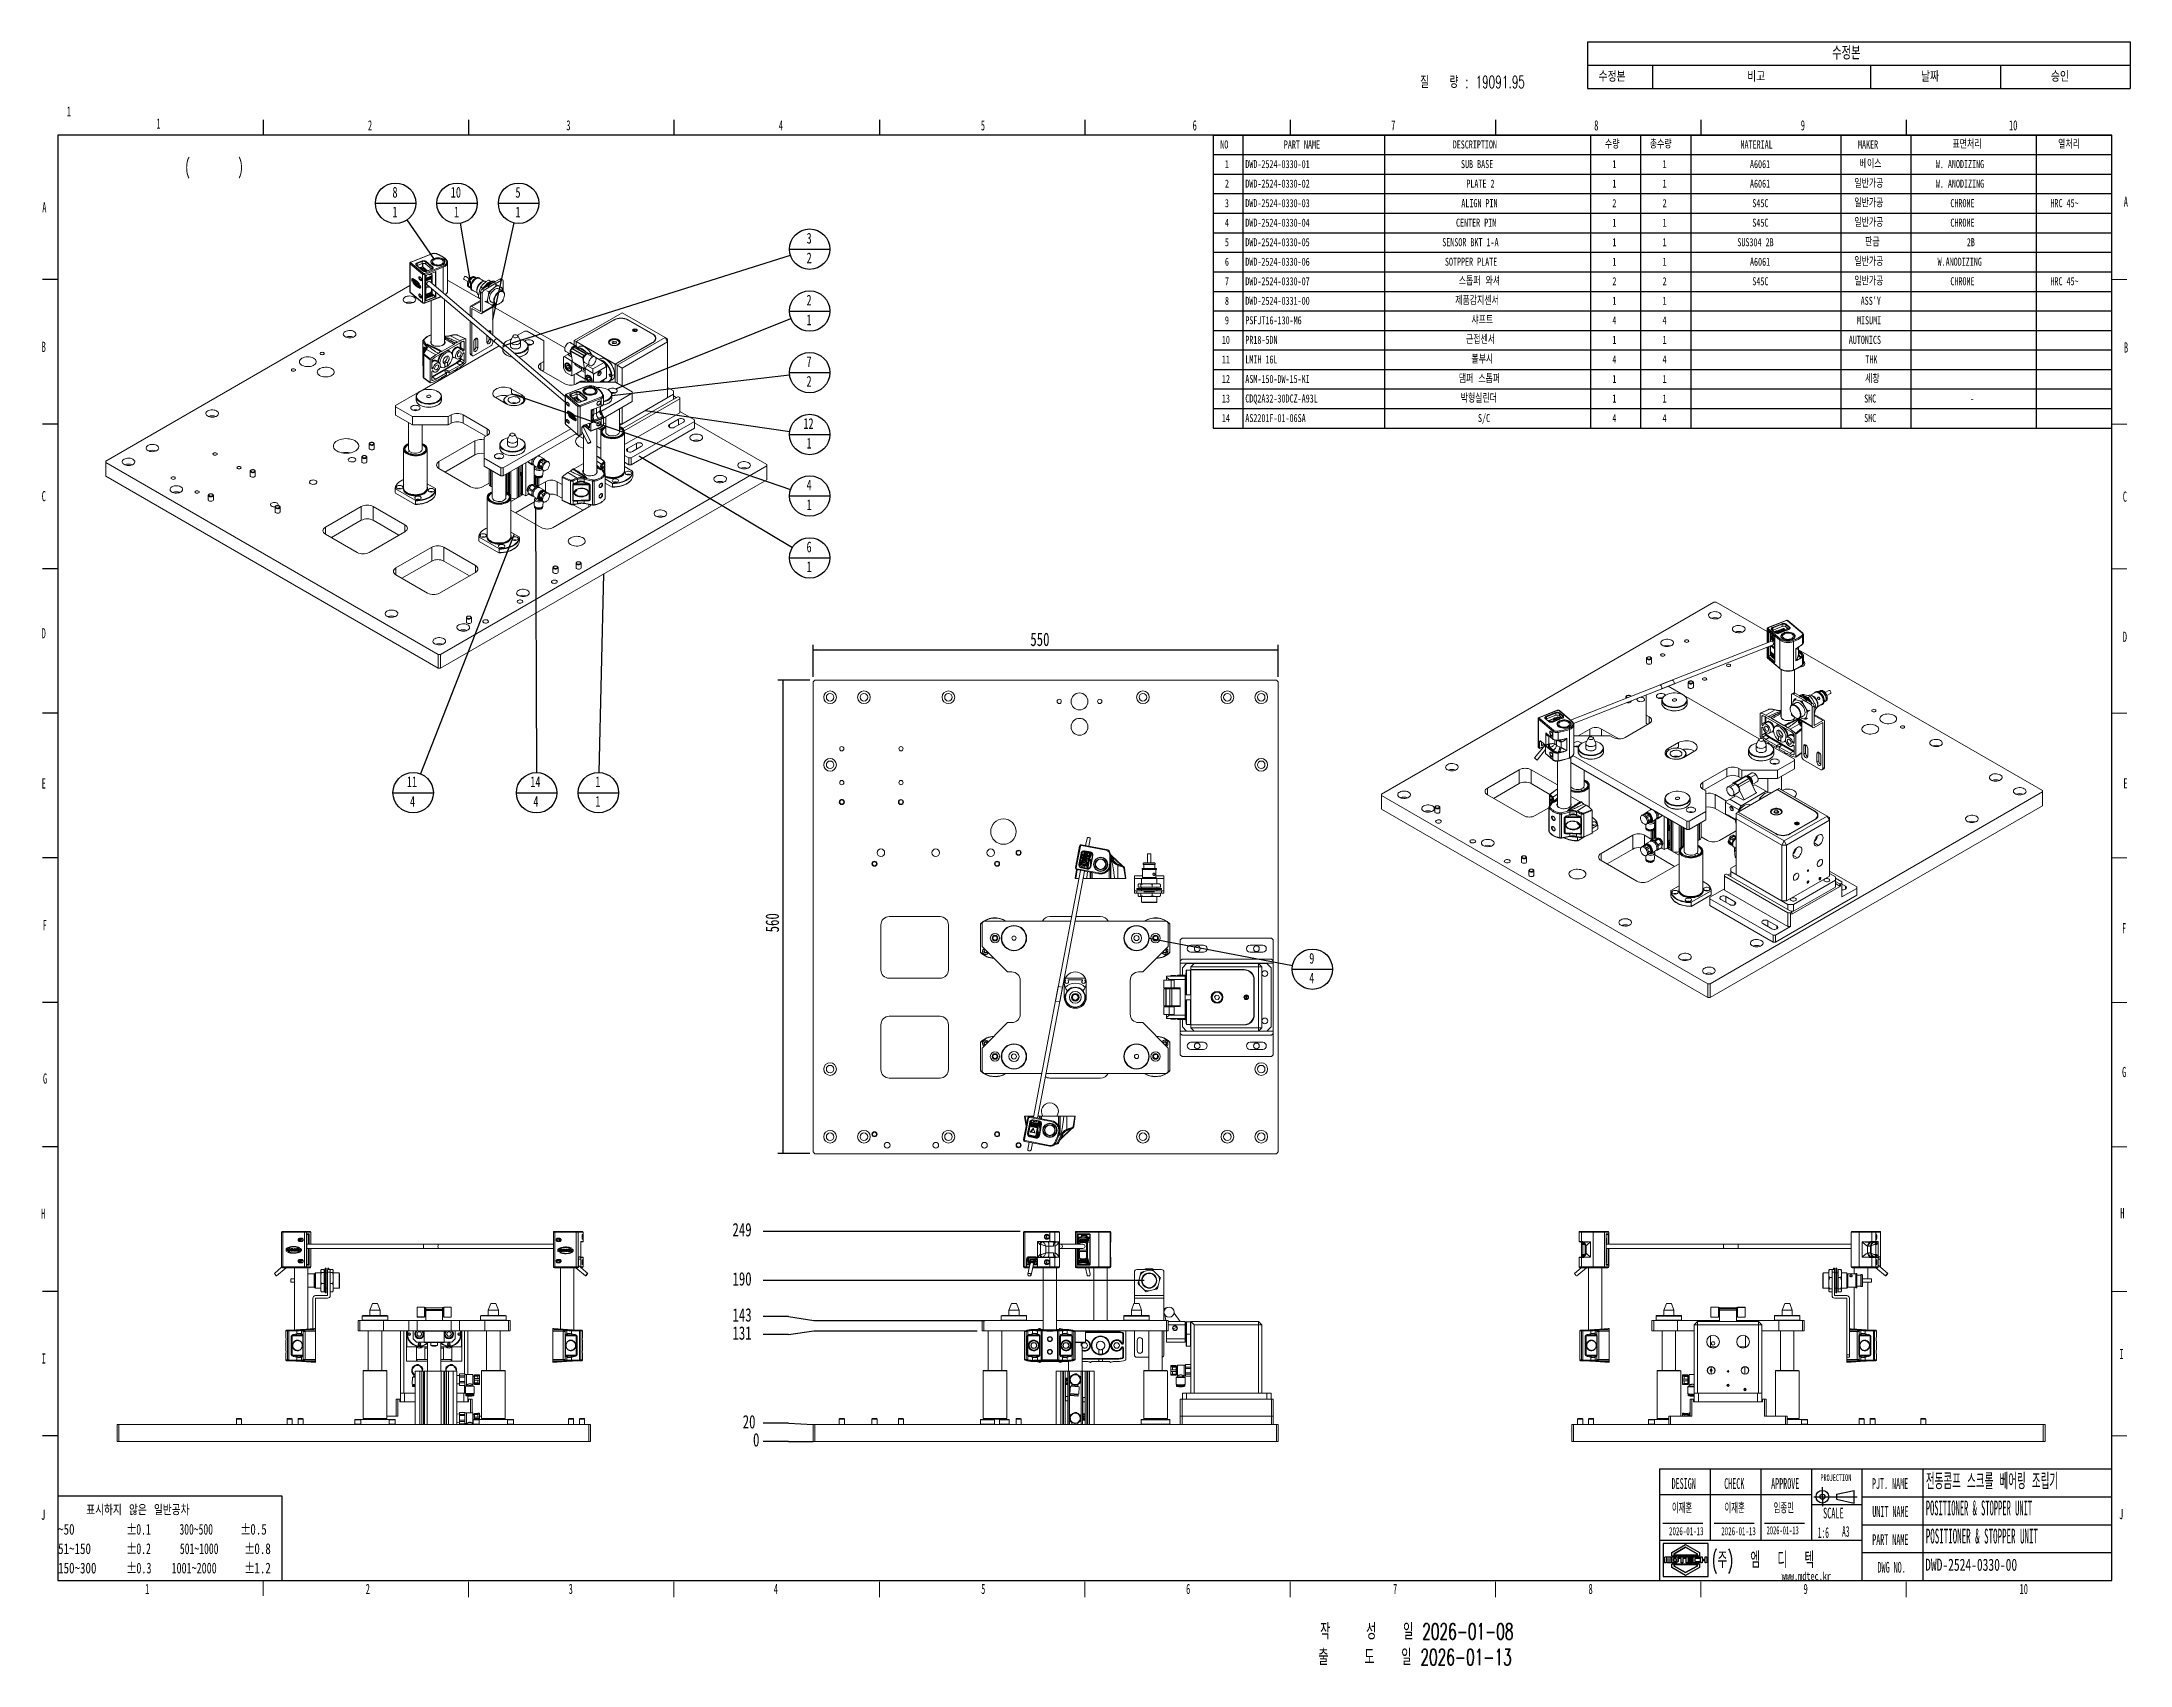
# Model space of a CAD drawing. Header units: millimetres. Extents: x 29 to 2500, y -68 to 1852.
import ezdxf

# ---------------------------------------------------------------- set-up
doc = ezdxf.new("R2010")
doc.units = ezdxf.units.MM
doc.header["$LTSCALE"] = 6
for name, color, linetype in [('1', 70, 'Continuous'), ('12', 4, 'Continuous'), ('9', 31, 'Continuous')]:
    doc.layers.add(name, color=color, linetype=linetype)
doc.styles.add('SLDTEXTSTYLE0', font='TXT', dxfattribs={"width": 0.62381, "bigfont": 'bigfont'})
doc.styles.add('SLDTEXTSTYLE1', font='TXT', dxfattribs={"width": 0.446809})
doc.styles.add('SLDTEXTSTYLE10', font='TXT', dxfattribs={"width": 0.75, "bigfont": 'bigfont'})
doc.styles.add('SLDTEXTSTYLE11', font='TXT', dxfattribs={"width": 0.75})
doc.styles.add('SLDTEXTSTYLE12', font='TXT', dxfattribs={"width": 0.65625})
doc.styles.add('SLDTEXTSTYLE13', font='TXT', dxfattribs={"width": 0.661765})
doc.styles.add('SLDTEXTSTYLE14', font='TXT', dxfattribs={"width": 0.6875})
doc.styles.add('SLDTEXTSTYLE15', font='TXT', dxfattribs={"width": 0.6375, "bigfont": 'bigfont'})
doc.styles.add('SLDTEXTSTYLE16', font='TXT', dxfattribs={"width": 0.6, "bigfont": 'bigfont'})
doc.styles.add('SLDTEXTSTYLE17', font='TXT', dxfattribs={"width": 0.49})
doc.styles.add('SLDTEXTSTYLE18', font='TXT', dxfattribs={"width": 0.7, "bigfont": 'bigfont'})
doc.styles.add('SLDTEXTSTYLE2', font='TXT', dxfattribs={"width": 0.7})
doc.styles.add('SLDTEXTSTYLE3', font='TXT', dxfattribs={"width": 0.54})
doc.styles.add('SLDTEXTSTYLE4', font='TXT', dxfattribs={"width": 0.421875})
doc.styles.add('SLDTEXTSTYLE5', font='TXT', dxfattribs={"width": 0.525})
doc.styles.add('SLDTEXTSTYLE6', font='TXT', dxfattribs={"width": 0.4235})
doc.styles.add('SLDTEXTSTYLE7', font='TXT', dxfattribs={"width": 0.4235, "bigfont": 'bigfont'})
doc.styles.add('SLDTEXTSTYLE8', font='TXT', dxfattribs={"width": 0.5625})
doc.styles.add('SLDTEXTSTYLE9', font='TXT', dxfattribs={"width": 0.49, "bigfont": 'bigfont'})
doc.dimstyles.new('SLDDIMSTYLE0', dxfattribs={"dimtxt": 18.169434, "dimasz": 4.5, "dimexe": 0, "dimexo": 0.0625, "dimgap": 4.542358, "dimtad": 0, "dimtih": 1, "dimtoh": 1, "dimdec": 0, "dimrnd": 1e-09, "dimdsep": 46, "dimtxsty": 'SLDTEXTSTYLE2', "dimblk1": 'NONE', "dimblk2": 'NONE', "dimsah": 1, "dimcen": 0.09, "dimadec": 0, "dimazin": 2, "dimtfac": 1, "dimtdec": 3, "dimtofl": 0, "dimtmove": 0, "dimatfit": 3, "dimldrblk": 'NONE', "dimfxl": 0, "dimfrac": 2, "dimtolj": 1, "dimtzin": 12, "dimarcsym": 0})
doc.dimstyles.new('SLDDIMSTYLE1', dxfattribs={"dimtxt": 18.169434, "dimasz": 4.5, "dimexe": 0, "dimexo": 0.0625, "dimgap": 4.542358, "dimtad": 0, "dimtih": 1, "dimtoh": 1, "dimrnd": 1e-09, "dimzin": 12, "dimdsep": 46, "dimtxsty": 'SLDTEXTSTYLE2', "dimblk1": 'NONE', "dimblk2": 'NONE', "dimsah": 1, "dimcen": 0.09, "dimadec": 0, "dimazin": 3, "dimtfac": 1, "dimtdec": 3, "dimtofl": 0, "dimtmove": 0, "dimatfit": 3, "dimldrblk": 'NONE', "dimfxl": 0, "dimfrac": 2, "dimtolj": 1, "dimtzin": 12, "dimarcsym": 0})
doc.dimstyles.new('SLDDIMSTYLE2', dxfattribs={"dimtxt": 18.169434, "dimasz": 4.5, "dimexe": 0, "dimexo": 0.0625, "dimgap": 4.542358, "dimtad": 0, "dimtih": 1, "dimtoh": 1, "dimdec": 0, "dimrnd": 1e-09, "dimzin": 12, "dimdsep": 46, "dimtxsty": 'SLDTEXTSTYLE2', "dimblk1": 'NONE', "dimblk2": 'NONE', "dimsah": 1, "dimcen": 0.09, "dimadec": 0, "dimazin": 3, "dimtfac": 1, "dimtdec": 3, "dimtofl": 0, "dimtmove": 0, "dimatfit": 3, "dimldrblk": 'NONE', "dimfxl": 0, "dimfrac": 2, "dimtolj": 1, "dimtzin": 12, "dimarcsym": 0})
doc.dimstyles.new('SLDDIMSTYLE3', dxfattribs={"dimtxt": 18.169434, "dimasz": 4.5, "dimexe": 0, "dimexo": 0.0625, "dimgap": 4.542358, "dimtad": 1, "dimrnd": 1e-09, "dimzin": 12, "dimdsep": 46, "dimtxsty": 'SLDTEXTSTYLE2', "dimsah": 1, "dimcen": 0.09, "dimadec": 0, "dimazin": 3, "dimtfac": 1, "dimtdec": 3, "dimtofl": 0, "dimtmove": 0, "dimatfit": 3, "dimfxl": 0, "dimfrac": 2, "dimtolj": 1, "dimtzin": 12, "dimarcsym": 0})
doc.dimstyles.new('SLDDIMSTYLE4', dxfattribs={"dimtxt": 0.18, "dimasz": 4.5, "dimexe": 0, "dimexo": 0.0625, "dimgap": 0, "dimtad": 0, "dimtih": 1, "dimtoh": 1, "dimdec": 0, "dimrnd": 1e-09, "dimzin": 0, "dimdsep": 46, "dimtxsty": 'Standard', "dimsah": 1, "dimcen": 0.09, "dimadec": 0, "dimazin": 0, "dimtfac": 4.5, "dimtdec": 0, "dimtofl": 0, "dimtmove": 0, "dimatfit": 3, "dimfxl": 0, "dimfrac": 2, "dimtolj": 1, "dimtzin": 0, "dimarcsym": 0})
doc.dimstyles.new('SLDDIMSTYLE5', dxfattribs={"dimtxt": 0.18, "dimasz": 1.8, "dimexe": 0, "dimexo": 0.0625, "dimgap": 0, "dimtad": 0, "dimtih": 1, "dimtoh": 1, "dimdec": 0, "dimrnd": 1e-09, "dimzin": 0, "dimdsep": 46, "dimtxsty": 'Standard', "dimblk1": 'DOT', "dimblk2": 'DOT', "dimsah": 1, "dimcen": 0.09, "dimadec": 0, "dimazin": 0, "dimtfac": 1.8, "dimtdec": 0, "dimtofl": 0, "dimtmove": 0, "dimatfit": 3, "dimldrblk": 'DOT', "dimfxl": 0, "dimfrac": 2, "dimtolj": 1, "dimtzin": 0, "dimarcsym": 0})

msp = doc.modelspace()

# ---------------------------------------------------------------- texts
at = {"layer": '12'}
for s, insert, char_height, attachment_point, style in [('질   량 : 19091.95', (1783.81, 1811.684), 14.2875, 3, 'SLDTEXTSTYLE15'), ('1', (61.178, 1775.74), 12, 2, 'SLDTEXTSTYLE5'), ('1', (167.074, 1761.338), 12, 2, 'SLDTEXTSTYLE5'), ('2', (417.36, 1759.306), 12, 2, 'SLDTEXTSTYLE5'), ('3', (652.086, 1759.306), 12, 2, 'SLDTEXTSTYLE5'), ('4', (903.574, 1759.306), 12, 2, 'SLDTEXTSTYLE5'), ('5', (1142.543, 1759.306), 12, 2, 'SLDTEXTSTYLE5'), ('6', (1393.085, 1759.306), 12, 2, 'SLDTEXTSTYLE5'), ('7', (1628.048, 1759.306), 12, 2, 'SLDTEXTSTYLE5'), ('8', (1868.224, 1759.306), 12, 2, 'SLDTEXTSTYLE5'), ('9', (2112.665, 1759.306), 12, 2, 'SLDTEXTSTYLE5'), ('10', (2361.497, 1759.306), 12.0001, 2, 'SLDTEXTSTYLE5'), ('(        )', (197.861, 1714.306), 19.05, 1, 'SLDTEXTSTYLE3'), ('A', (32.046, 1662.262), 12, 2, 'SLDTEXTSTYLE5'), ('A', (2494.755, 1668.894), 12, 2, 'SLDTEXTSTYLE5'), ('B', (31.39, 1497.257), 12, 2, 'SLDTEXTSTYLE5'), ('B', (2495.024, 1496.472), 12, 2, 'SLDTEXTSTYLE5'), ('C', (31.361, 1320.648), 12, 2, 'SLDTEXTSTYLE5'), ('C', (2493.653, 1320.008), 12, 2, 'SLDTEXTSTYLE5'), ('D', (31.359, 1158.48), 12, 2, 'SLDTEXTSTYLE5'), ('D', (2493.651, 1154.239), 12, 2, 'SLDTEXTSTYLE5'), ('E', (31.467, 980.739), 12, 2, 'SLDTEXTSTYLE5'), ('E', (2494.358, 980.873), 12, 2, 'SLDTEXTSTYLE5'), ('F', (32.523, 813.147), 12, 2, 'SLDTEXTSTYLE5'), ('F', (2492.706, 809.554), 12, 2, 'SLDTEXTSTYLE5'), ('G', (32.879, 631.637), 12, 2, 'SLDTEXTSTYLE5'), ('G', (2492.77, 639.366), 12, 2, 'SLDTEXTSTYLE5'), ('H', (30.721, 471.834), 12, 2, 'SLDTEXTSTYLE5'), ('H', (2490.612, 472.381), 12, 2, 'SLDTEXTSTYLE5'), ('I', (31.326, 300.51), 12, 2, 'SLDTEXTSTYLE5'), ('I', (2489.741, 305.768), 12, 2, 'SLDTEXTSTYLE5'), ('DESIGN', (1971.621, 152.927), 12.7, 2, 'SLDTEXTSTYLE5'), ('CHECK', (2031.504, 152.927), 12.7, 2, 'SLDTEXTSTYLE5'), ('APPROVE', (2091.761, 152.927), 12.7, 2, 'SLDTEXTSTYLE5'), ('PROJECTION', (2151.678, 157.494), 7.9375, 2, 'SLDTEXTSTYLE8'), ('PJT. NAME', (2215.779, 152.927), 12.7, 2, 'SLDTEXTSTYLE5'), ('전동콤프 스크롤 베어링 조립기', (2258.085, 158.822), 19.05, 1, 'SLDTEXTSTYLE7'), ('이재훈', (1969.712, 124.029), 12.7, 2, 'SLDTEXTSTYLE9'), ('이재훈', (2031.956, 124.029), 12.7, 2, 'SLDTEXTSTYLE9'), ('임종민', (2090.072, 124.029), 12.7, 2, 'SLDTEXTSTYLE9'), ('POSITIONER & STOPPER UNIT', (2258.085, 126.42), 17.4625, 1, 'SLDTEXTSTYLE6'), ('J', (30.665, 115.681), 12, 2, 'SLDTEXTSTYLE5'), ('표시하지 않은 일반공차', (81.673, 121.749), 12.7, 1, 'SLDTEXTSTYLE10'), ('%%p', (128.757, 98.815), 12.7, 1, 'SLDTEXTSTYLE11'), ('%%p', (263.631, 98.815), 12.7, 1, 'SLDTEXTSTYLE11'), ('SCALE', (2148.743, 118.005), 12.7, 2, 'SLDTEXTSTYLE8'), ('UNIT NAME', (2216.221, 119.84), 12.7, 2, 'SLDTEXTSTYLE5'), ('J', (2489.197, 116.391), 12, 2, 'SLDTEXTSTYLE5'), ('~50', (48.336, 98.815), 12.7, 1, 'SLDTEXTSTYLE11'), ('51~150', (48.336, 75.882), 12.7, 1, 'SLDTEXTSTYLE11'), ('%%p', (128.828, 75.882), 12.7, 1, 'SLDTEXTSTYLE11'), ('0.1      300~500', (140.865, 98.815), 12.7, 1, 'SLDTEXTSTYLE12'), ('0.2      501~1000', (140.935, 75.882), 12.7, 1, 'SLDTEXTSTYLE13'), ('%%p', (268.405, 75.882), 12.7, 1, 'SLDTEXTSTYLE11'), ('0.5', (275.739, 98.815), 12.7, 1, 'SLDTEXTSTYLE11'), ('0.8', (280.513, 75.882), 12.7, 1, 'SLDTEXTSTYLE11'), ('2026-01-13', (1974.708, 95.003), 9.525, 2, 'SLDTEXTSTYLE5'), ('2026-01-13', (2036.564, 95.003), 9.525, 2, 'SLDTEXTSTYLE5'), ('2026-01-13', (2088.781, 96.008), 9.525, 2, 'SLDTEXTSTYLE17'), ('1:6', (2136.913, 94.929), 12.7, 2, 'SLDTEXTSTYLE4'), ('A3', (2163.413, 96.27), 12.7, 2, 'SLDTEXTSTYLE6'), ('PART NAME', (2216.085, 86.573), 12.7, 2, 'SLDTEXTSTYLE5'), ('POSITIONER & STOPPER UNIT', (2258.085, 93.153), 17.4625, 1, 'SLDTEXTSTYLE1'), ('150~300', (48.336, 52.949), 12.7, 1, 'SLDTEXTSTYLE11'), ('%%p', (128.851, 52.949), 12.7, 1, 'SLDTEXTSTYLE11'), ('0.3    1001~2000', (140.959, 52.949), 12.7, 1, 'SLDTEXTSTYLE14'), ('%%p', (268.453, 52.949), 12.7, 1, 'SLDTEXTSTYLE11'), ('1.2', (280.56, 52.949), 12.7, 1, 'SLDTEXTSTYLE11'), ('(주)  엠  디  텍', (2004.852, 65.721), 19.05, 1, 'SLDTEXTSTYLE16'), ('DWG NO.', (2217.673, 53.829), 12.7, 2, 'SLDTEXTSTYLE5'), ('DWD-2524-0330-00', (2257.333, 57.667), 14.2875, 1, 'SLDTEXTSTYLE2'), ('1', (153.715, 27.89), 12, 2, 'SLDTEXTSTYLE5'), ('2', (414.772, 27.89), 12, 2, 'SLDTEXTSTYLE5'), ('3', (654.898, 27.89), 12, 2, 'SLDTEXTSTYLE5'), ('4', (897.633, 27.89), 12, 2, 'SLDTEXTSTYLE5'), ('5', (1142.906, 27.89), 12, 2, 'SLDTEXTSTYLE5'), ('6', (1385.328, 27.89), 12, 2, 'SLDTEXTSTYLE5'), ('7', (1630.237, 27.89), 12, 2, 'SLDTEXTSTYLE5'), ('8', (1861.539, 27.89), 12, 2, 'SLDTEXTSTYLE5'), ('www.mdtec.kr', (2087.625, 41.895), 9.525, 1, 'SLDTEXTSTYLE11'), ('9', (2115.95, 27.89), 12, 2, 'SLDTEXTSTYLE5'), ('10', (2374.013, 27.89), 12.0001, 2, 'SLDTEXTSTYLE5'), ('작    성   일 2026-01-08', (1541.463, -18.854), 19.05, 1, 'SLDTEXTSTYLE0'), ('출    도   일 2026-01-13', (1539.333, -49.317), 19.05, 1, 'SLDTEXTSTYLE0')]:
    msp.add_mtext(s, dxfattribs=dict(at, insert=insert, char_height=char_height, attachment_point=attachment_point, style=style))

# ---------------------------------------------------------------- blocks, each defined once
blk = doc.blocks.new('블록12')
for p, q in [((291, 1759.8), (291, 1741.8)), ((534, 1759.8), (534, 1741.8)), ((777, 1759.8), (777, 1741.8)), ((1020, 1759.8), (1020, 1741.8)), ((1263, 1759.8), (1263, 1741.8)), ((1506, 1759.8), (1506, 1741.8)), ((1749, 1759.8), (1749, 1741.8)), ((1992, 1759.8), (1992, 1741.8)), ((2235, 1759.8), (2235, 1741.8)), ((2478, 1741.8), (48, 1741.8)), ((48, 1741.8), (48, 31.8)), ((2478, 31.8), (2478, 1741.8)), ((48, 1570.8), (30, 1570.8)), ((48, 1399.8), (30, 1399.8)), ((48, 1228.8), (30, 1228.8)), ((48, 1057.8), (30, 1057.8)), ((48, 886.8), (30, 886.8)), ((48, 715.8), (30, 715.8)), ((48, 544.8), (30, 544.8)), ((48, 373.8), (30, 373.8)), ((48, 202.8), (30, 202.8)), ((1942.9, 163.8), (1942.9, 31.8)), ((1942.9, 163.8), (2478, 163.8)), ((1942.9, 163.8), (1942.9, 31.8)), ((2002.8, 163.8), (2002.8, 79.6)), ((2062.8, 163.8), (2062.8, 79.6)), ((2122.8, 163.8), (2122.8, 79.6)), ((2182.9, 31.8), (2182.9, 163.8)), ((2254.9, 31.8), (2254.9, 163.8)), ((48, 132.1), (313.2, 132.1)), ((313.2, 132.1), (313.2, 31.8)), ((1942.9, 133.6), (2122.8, 133.6)), ((2125.7, 131), (2176.8, 131)), ((2135.7, 131), (2135.7, 142.3)), ((2135.7, 131), (2135.7, 119.9)), ((2152.3, 134), (2173.2, 138.5)), ((2152.3, 134), (2152.3, 128)), ((2152.3, 128), (2173.2, 123.5)), ((2173.2, 123.5), (2173.2, 138.5)), ((2182.9, 130.8), (2478, 130.8)), ((1946.9, 99.5), (1994.3, 99.5)), ((2007.6, 99.5), (2054.9, 99.5)), ((2067.4, 99.5), (2114.7, 99.5)), ((2122.9, 121.6), (2182.9, 121.6)), ((1942.9, 79.6), (2182.9, 79.6)), ((2182.9, 97.8), (2478, 97.8)), ((2182.9, 64.8), (2478, 64.8)), ((48, 31.8), (2478, 31.8))]:
    blk.add_line(p, q)
at = {"color": 7, "linetype": 'Continuous', "lineweight": 18}
for p, q in [((2478, 1570.8), (2496, 1570.8)), ((2478, 1399.8), (2496, 1399.8)), ((2478, 1228.8), (2496, 1228.8)), ((2478, 1057.8), (2496, 1057.8)), ((2478, 886.8), (2496, 886.8)), ((2478, 715.8), (2496, 715.8)), ((2478, 544.8), (2496, 544.8)), ((2478, 373.8), (2496, 373.8)), ((2478, 202.8), (2496, 202.8))]:
    blk.add_line(p, q, dxfattribs=at)
at = {"color": 9, "linetype": 'Continuous', "lineweight": 18}
for p, q in [((291, 13.8), (291, 31.8)), ((534, 12.3), (534, 30.3)), ((777, 12.3), (777, 30.3)), ((1020, 12.3), (1020, 30.3)), ((1263, 12.3), (1263, 30.3)), ((1506, 12.3), (1506, 30.3)), ((1749, 12.3), (1749, 30.3)), ((1992, 12.3), (1992, 30.3)), ((2235, 12.3), (2235, 30.3))]:
    blk.add_line(p, q, dxfattribs=at)
for radius in [7.5, 3]:
    blk.add_circle((2135.7, 131), radius)
blk = doc.blocks.new('MDT')
for p, q in [((35.4, 26.2), (0, 26.2)), ((0, 26.2), (0, 0)), ((6.8, 19), (17.7, 25.3)), ((6.8, 16.2), (6.8, 19)), ((17.7, 23.1), (8.6, 17.9)), ((8.6, 17.9), (17.7, 23.1)), ((8.6, 17.9), (8.6, 16.8)), ((8.6, 16.8), (8.6, 17.9)), ((8.6, 16.8), (26.7, 16.8)), ((26.7, 16.8), (8.6, 16.8)), ((17.7, 25.3), (28.6, 19)), ((26.7, 17.9), (17.7, 23.1)), ((17.7, 23.1), (26.7, 17.9)), ((26.7, 16.8), (26.7, 17.9)), ((26.7, 17.9), (26.7, 16.8)), ((28.6, 19), (28.6, 16.2)), ((35.4, 0), (35.4, 26.2)), ((0, 0), (35.4, 0)), ((1.1, 15), (1.6, 15.5)), ((1.1, 10.7), (1.1, 15)), ((2.4, 10.7), (1.1, 10.7)), ((1.6, 15.5), (6.1, 15.5)), ((3, 14.2), (2.4, 14.2)), ((2.4, 14.2), (2.4, 10.7)), ((3, 10.7), (3, 14.2)), ((4.3, 10.7), (3, 10.7)), ((4.8, 14.2), (4.3, 14.2)), ((4.3, 14.2), (4.3, 10.7)), ((4.8, 10.7), (4.8, 14.2)), ((6.1, 10.7), (4.8, 10.7)), ((6.1, 15.5), (6.1, 10.7)), ((28.6, 16.2), (6.8, 16.2)), ((6.8, 10.7), (6.8, 15.5)), ((6.8, 15.5), (10.4, 15.5)), ((10.4, 10.7), (6.8, 10.7)), ((6.8, 7.2), (6.8, 10)), ((6.8, 10), (28.6, 10)), ((17.7, 0.9), (6.8, 7.2)), ((9.9, 14.2), (8.1, 14.2)), ((8.1, 14.2), (8.1, 12)), ((8.1, 12), (8.1, 14.2)), ((8.1, 14.2), (9.9, 14.2)), ((8.1, 12), (9.9, 12)), ((9.9, 12), (8.1, 12)), ((8.6, 9.4), (8.6, 8.3)), ((26.7, 9.4), (8.6, 9.4)), ((8.6, 8.3), (8.6, 9.4)), ((8.6, 9.4), (26.7, 9.4)), ((8.6, 8.3), (17.7, 3.1)), ((17.7, 3.1), (8.6, 8.3)), ((10.4, 13.7), (9.9, 14.2)), ((9.9, 14.2), (10.4, 13.7)), ((9.9, 12), (10.4, 12.5)), ((10.4, 12.5), (9.9, 12)), ((10.4, 15.5), (11.7, 14.2)), ((10.4, 12.5), (10.4, 13.7)), ((10.4, 13.7), (10.4, 12.5)), ((11.7, 12), (10.4, 10.7)), ((11.7, 14.2), (11.7, 12)), ((12.4, 14.2), (12.4, 15.5)), ((12.4, 15.5), (17.4, 15.5)), ((14.2, 14.2), (12.4, 14.2)), ((14.2, 10.7), (14.2, 14.2)), ((15.5, 10.7), (14.2, 10.7)), ((17.4, 14.2), (15.5, 14.2)), ((15.5, 14.2), (15.5, 10.7)), ((17.4, 15.5), (17.4, 14.2)), ((17.7, 3.1), (26.7, 8.3)), ((26.7, 8.3), (17.7, 3.1)), ((28.6, 7.2), (17.7, 0.9)), ((18, 10.7), (18, 15.5)), ((18, 15.5), (23, 15.5)), ((23, 10.7), (18, 10.7)), ((23, 14.2), (19.3, 14.2)), ((19.3, 14.2), (19.3, 13.8)), ((19.3, 13.8), (23, 13.8)), ((23, 12.4), (19.3, 12.4)), ((19.3, 12.4), (19.3, 12)), ((19.3, 12), (23, 12)), ((23, 15.5), (23, 14.2)), ((23, 13.8), (23, 12.4)), ((23, 12), (23, 10.7)), ((23.6, 10.7), (23.6, 15.5)), ((23.6, 15.5), (28.6, 15.5)), ((28.6, 10.7), (23.6, 10.7)), ((28.6, 14.2), (25, 14.2)), ((25, 14.2), (25, 12)), ((25, 12), (28.6, 12)), ((26.7, 8.3), (26.7, 9.4)), ((26.7, 9.4), (26.7, 8.3)), ((28.6, 15.5), (28.6, 14.2)), ((28.6, 12), (28.6, 10.7)), ((28.6, 10), (28.6, 7.2)), ((29.3, 10.7), (29.3, 15.5)), ((29.3, 15.5), (30.6, 15.5)), ((30.6, 10.7), (29.3, 10.7)), ((30.6, 15.5), (30.6, 13.8)), ((30.6, 13.8), (33, 13.8)), ((33, 12.4), (30.6, 12.4)), ((30.6, 12.4), (30.6, 10.7)), ((33, 13.8), (33, 15.5)), ((33, 15.5), (34.3, 15.5)), ((33, 10.7), (33, 12.4)), ((33.7, 10.7), (33, 10.7)), ((34.3, 11.2), (33.7, 10.7)), ((34.3, 15.5), (34.3, 11.2))]:
    blk.add_line(p, q)
blk = doc.blocks.new('SW_TABLEANNOTATION_0')
at = {"layer": '9', "color": 0}
for p, q in [((0, 0), (0, -27.6)), ((0, 0), (76.9, 0)), ((76.9, 0), (334.6, 0)), ((334.6, 0), (488.3, 0)), ((488.3, 0), (642, 0)), ((642, 0), (642, -27.6)), ((0, -27.6), (0, -55.2)), ((0, -27.6), (76.9, -27.6)), ((76.9, -27.6), (76.9, -55.2)), ((76.9, -27.6), (334.6, -27.6)), ((334.6, -27.6), (334.6, -55.2)), ((334.6, -27.6), (488.3, -27.6)), ((488.3, -27.6), (488.3, -55.2)), ((488.3, -27.6), (642, -27.6)), ((642, -27.6), (642, -55.2)), ((0, -55.2), (76.9, -55.2)), ((76.9, -55.2), (334.6, -55.2)), ((334.6, -55.2), (488.3, -55.2)), ((488.3, -55.2), (642, -55.2))]:
    blk.add_line(p, q, dxfattribs=at)
at = {"layer": '9', "color": 0, "attachment_point": 1, "style": 'SLDTEXTSTYLE18'}
for s, insert, char_height in [('수정본', (289.2, -5.2), 15.88), ('수정본', (13, -34.6), 12.7), ('비고', (188.8, -34.6), 12.7), ('날짜', (394.5, -34.6), 12.7), ('승인', (548.2, -34.6), 12.7)]:
    blk.add_mtext(s, dxfattribs=dict(at, insert=insert, char_height=char_height))
blk = doc.blocks.new('SW_TABLEANNOTATION_1')
at = {"layer": '1', "color": 0}
for p, q in [((0, 0), (0, -23.1)), ((0, 0), (34.9, 0)), ((34.9, 0), (34.9, -23.1)), ((34.9, 0), (202.6, 0)), ((202.6, 0), (202.6, -23.1)), ((202.6, 0), (446.2, 0)), ((446.2, 0), (446.2, -23.1)), ((446.2, 0), (505.5, 0)), ((505.5, 0), (505.5, -23.1)), ((505.5, 0), (564.9, 0)), ((564.9, 0), (564.9, -23.1)), ((564.9, 0), (742.5, 0)), ((742.5, 0), (742.5, -23.1)), ((742.5, 0), (825.2, 0)), ((825.2, 0), (825.2, -23.1)), ((825.2, 0), (973.8, 0)), ((973.8, 0), (973.8, -23.1)), ((973.8, 0), (1062.9, 0)), ((1062.9, 0), (1062.9, -23.1)), ((0, -23.1), (34.9, -23.1)), ((0, -23.1), (0, -46.2)), ((34.9, -23.1), (202.6, -23.1)), ((34.9, -23.1), (34.9, -46.2)), ((202.6, -23.1), (446.2, -23.1)), ((202.6, -23.1), (202.6, -46.2)), ((446.2, -23.1), (505.5, -23.1)), ((446.2, -23.1), (446.2, -46.2)), ((505.5, -23.1), (564.9, -23.1)), ((505.5, -23.1), (505.5, -46.2)), ((564.9, -23.1), (742.5, -23.1)), ((564.9, -23.1), (564.9, -46.2)), ((742.5, -23.1), (825.2, -23.1)), ((742.5, -23.1), (742.5, -46.2)), ((825.2, -23.1), (973.8, -23.1)), ((825.2, -23.1), (825.2, -46.2)), ((973.8, -23.1), (1062.9, -23.1)), ((973.8, -23.1), (973.8, -46.2)), ((1062.9, -23.1), (1062.9, -46.2)), ((0, -46.2), (0, -69.3)), ((0, -46.2), (34.9, -46.2)), ((34.9, -46.2), (34.9, -69.3)), ((34.9, -46.2), (202.6, -46.2)), ((202.6, -46.2), (202.6, -69.3)), ((202.6, -46.2), (446.2, -46.2)), ((446.2, -46.2), (446.2, -69.3)), ((446.2, -46.2), (505.5, -46.2)), ((505.5, -46.2), (505.5, -69.3)), ((505.5, -46.2), (564.9, -46.2)), ((564.9, -46.2), (564.9, -69.3)), ((564.9, -46.2), (742.5, -46.2)), ((742.5, -46.2), (742.5, -69.3)), ((742.5, -46.2), (825.2, -46.2)), ((825.2, -46.2), (825.2, -69.3)), ((825.2, -46.2), (973.8, -46.2)), ((973.8, -46.2), (973.8, -69.3)), ((973.8, -46.2), (1062.9, -46.2)), ((1062.9, -46.2), (1062.9, -69.3)), ((0, -69.3), (0, -92.4)), ((0, -69.3), (34.9, -69.3)), ((34.9, -69.3), (34.9, -92.4)), ((34.9, -69.3), (202.6, -69.3)), ((202.6, -69.3), (202.6, -92.4)), ((202.6, -69.3), (446.2, -69.3)), ((446.2, -69.3), (446.2, -92.4)), ((446.2, -69.3), (505.5, -69.3)), ((505.5, -69.3), (505.5, -92.4)), ((505.5, -69.3), (564.9, -69.3)), ((564.9, -69.3), (564.9, -92.4)), ((564.9, -69.3), (742.5, -69.3)), ((742.5, -69.3), (742.5, -92.4)), ((742.5, -69.3), (825.2, -69.3)), ((825.2, -69.3), (825.2, -92.4)), ((825.2, -69.3), (973.8, -69.3)), ((973.8, -69.3), (973.8, -92.4)), ((973.8, -69.3), (1062.9, -69.3)), ((1062.9, -69.3), (1062.9, -92.4)), ((0, -92.4), (0, -115.5)), ((0, -92.4), (34.9, -92.4)), ((34.9, -92.4), (34.9, -115.5)), ((34.9, -92.4), (202.6, -92.4)), ((202.6, -92.4), (202.6, -115.5)), ((202.6, -92.4), (446.2, -92.4)), ((446.2, -92.4), (446.2, -115.5)), ((446.2, -92.4), (505.5, -92.4)), ((505.5, -92.4), (505.5, -115.5)), ((505.5, -92.4), (564.9, -92.4)), ((564.9, -92.4), (564.9, -115.5)), ((564.9, -92.4), (742.5, -92.4)), ((742.5, -92.4), (742.5, -115.5)), ((742.5, -92.4), (825.2, -92.4)), ((825.2, -92.4), (825.2, -115.5)), ((825.2, -92.4), (973.8, -92.4)), ((973.8, -92.4), (973.8, -115.5)), ((973.8, -92.4), (1062.9, -92.4)), ((1062.9, -92.4), (1062.9, -115.5)), ((0, -115.5), (0, -138.7)), ((0, -115.5), (34.9, -115.5)), ((34.9, -115.5), (34.9, -138.7)), ((34.9, -115.5), (202.6, -115.5)), ((202.6, -115.5), (202.6, -138.7)), ((202.6, -115.5), (446.2, -115.5)), ((446.2, -115.5), (446.2, -138.7)), ((446.2, -115.5), (505.5, -115.5)), ((505.5, -115.5), (505.5, -138.7)), ((505.5, -115.5), (564.9, -115.5)), ((564.9, -115.5), (564.9, -138.7)), ((564.9, -115.5), (742.5, -115.5)), ((742.5, -115.5), (742.5, -138.7)), ((742.5, -115.5), (825.2, -115.5)), ((825.2, -115.5), (825.2, -138.7)), ((825.2, -115.5), (973.8, -115.5)), ((973.8, -115.5), (973.8, -138.7)), ((973.8, -115.5), (1062.9, -115.5)), ((1062.9, -115.5), (1062.9, -138.7)), ((0, -138.7), (0, -161.8)), ((0, -138.7), (34.9, -138.7)), ((34.9, -138.7), (34.9, -161.8)), ((34.9, -138.7), (202.6, -138.7)), ((202.6, -138.7), (202.6, -161.8)), ((202.6, -138.7), (446.2, -138.7)), ((446.2, -138.7), (446.2, -161.8)), ((446.2, -138.7), (505.5, -138.7)), ((505.5, -138.7), (505.5, -161.8)), ((505.5, -138.7), (564.9, -138.7)), ((564.9, -138.7), (564.9, -161.8)), ((564.9, -138.7), (742.5, -138.7)), ((742.5, -138.7), (742.5, -161.8)), ((742.5, -138.7), (825.2, -138.7)), ((825.2, -138.7), (825.2, -161.8)), ((825.2, -138.7), (973.8, -138.7)), ((973.8, -138.7), (973.8, -161.8)), ((973.8, -138.7), (1062.9, -138.7)), ((1062.9, -138.7), (1062.9, -161.8)), ((0, -161.8), (0, -184.9)), ((0, -161.8), (34.9, -161.8)), ((34.9, -161.8), (34.9, -184.9)), ((34.9, -161.8), (202.6, -161.8)), ((202.6, -161.8), (202.6, -184.9)), ((202.6, -161.8), (446.2, -161.8)), ((446.2, -161.8), (446.2, -184.9)), ((446.2, -161.8), (505.5, -161.8)), ((505.5, -161.8), (505.5, -184.9)), ((505.5, -161.8), (564.9, -161.8)), ((564.9, -161.8), (564.9, -184.9)), ((564.9, -161.8), (742.5, -161.8)), ((742.5, -161.8), (742.5, -184.9)), ((742.5, -161.8), (825.2, -161.8)), ((825.2, -161.8), (825.2, -184.9)), ((825.2, -161.8), (973.8, -161.8)), ((973.8, -161.8), (973.8, -184.9)), ((973.8, -161.8), (1062.9, -161.8)), ((1062.9, -161.8), (1062.9, -184.9)), ((0, -184.9), (0, -208)), ((0, -184.9), (34.9, -184.9)), ((34.9, -184.9), (34.9, -208)), ((34.9, -184.9), (202.6, -184.9)), ((202.6, -184.9), (202.6, -208)), ((202.6, -184.9), (446.2, -184.9)), ((446.2, -184.9), (446.2, -208)), ((446.2, -184.9), (505.5, -184.9)), ((505.5, -184.9), (505.5, -208)), ((505.5, -184.9), (564.9, -184.9)), ((564.9, -184.9), (564.9, -208)), ((564.9, -184.9), (742.5, -184.9)), ((742.5, -184.9), (742.5, -208)), ((742.5, -184.9), (825.2, -184.9)), ((825.2, -184.9), (825.2, -208)), ((825.2, -184.9), (973.8, -184.9)), ((973.8, -184.9), (973.8, -208)), ((973.8, -184.9), (1062.9, -184.9)), ((1062.9, -184.9), (1062.9, -208)), ((0, -208), (0, -231.1)), ((0, -208), (34.9, -208)), ((34.9, -208), (34.9, -231.1)), ((34.9, -208), (202.6, -208)), ((202.6, -208), (202.6, -231.1)), ((202.6, -208), (446.2, -208)), ((446.2, -208), (446.2, -231.1)), ((446.2, -208), (505.5, -208)), ((505.5, -208), (505.5, -231.1)), ((505.5, -208), (564.9, -208)), ((564.9, -208), (564.9, -231.1)), ((564.9, -208), (742.5, -208)), ((742.5, -208), (742.5, -231.1)), ((742.5, -208), (825.2, -208)), ((825.2, -208), (825.2, -231.1)), ((825.2, -208), (973.8, -208)), ((973.8, -208), (973.8, -231.1)), ((973.8, -208), (1062.9, -208)), ((1062.9, -208), (1062.9, -231.1)), ((0, -231.1), (0, -254.2)), ((0, -231.1), (34.9, -231.1)), ((34.9, -231.1), (34.9, -254.2)), ((34.9, -231.1), (202.6, -231.1)), ((202.6, -231.1), (202.6, -254.2)), ((202.6, -231.1), (446.2, -231.1)), ((446.2, -231.1), (446.2, -254.2)), ((446.2, -231.1), (505.5, -231.1)), ((505.5, -231.1), (505.5, -254.2)), ((505.5, -231.1), (564.9, -231.1)), ((564.9, -231.1), (564.9, -254.2)), ((564.9, -231.1), (742.5, -231.1)), ((742.5, -231.1), (742.5, -254.2)), ((742.5, -231.1), (825.2, -231.1)), ((825.2, -231.1), (825.2, -254.2)), ((825.2, -231.1), (973.8, -231.1)), ((973.8, -231.1), (973.8, -254.2)), ((973.8, -231.1), (1062.9, -231.1)), ((1062.9, -231.1), (1062.9, -254.2)), ((0, -254.2), (0, -277.3)), ((0, -254.2), (34.9, -254.2)), ((34.9, -254.2), (34.9, -277.3)), ((34.9, -254.2), (202.6, -254.2)), ((202.6, -254.2), (202.6, -277.3)), ((202.6, -254.2), (446.2, -254.2)), ((446.2, -254.2), (446.2, -277.3)), ((446.2, -254.2), (505.5, -254.2)), ((505.5, -254.2), (505.5, -277.3)), ((505.5, -254.2), (564.9, -254.2)), ((564.9, -254.2), (564.9, -277.3)), ((564.9, -254.2), (742.5, -254.2)), ((742.5, -254.2), (742.5, -277.3)), ((742.5, -254.2), (825.2, -254.2)), ((825.2, -254.2), (825.2, -277.3)), ((825.2, -254.2), (973.8, -254.2)), ((973.8, -254.2), (973.8, -277.3)), ((973.8, -254.2), (1062.9, -254.2)), ((1062.9, -254.2), (1062.9, -277.3)), ((0, -277.3), (0, -300.4)), ((0, -277.3), (34.9, -277.3)), ((34.9, -277.3), (34.9, -300.4)), ((34.9, -277.3), (202.6, -277.3)), ((202.6, -277.3), (202.6, -300.4)), ((202.6, -277.3), (446.2, -277.3)), ((446.2, -277.3), (446.2, -300.4)), ((446.2, -277.3), (505.5, -277.3)), ((505.5, -277.3), (505.5, -300.4)), ((505.5, -277.3), (564.9, -277.3)), ((564.9, -277.3), (564.9, -300.4)), ((564.9, -277.3), (742.5, -277.3)), ((742.5, -277.3), (742.5, -300.4)), ((742.5, -277.3), (825.2, -277.3)), ((825.2, -277.3), (825.2, -300.4)), ((825.2, -277.3), (973.8, -277.3)), ((973.8, -277.3), (973.8, -300.4)), ((973.8, -277.3), (1062.9, -277.3)), ((1062.9, -277.3), (1062.9, -300.4)), ((0, -300.4), (0, -323.5)), ((0, -300.4), (34.9, -300.4)), ((34.9, -300.4), (34.9, -323.5)), ((34.9, -300.4), (202.6, -300.4)), ((202.6, -300.4), (202.6, -323.5)), ((202.6, -300.4), (446.2, -300.4)), ((446.2, -300.4), (446.2, -323.5)), ((446.2, -300.4), (505.5, -300.4)), ((505.5, -300.4), (505.5, -323.5)), ((505.5, -300.4), (564.9, -300.4)), ((564.9, -300.4), (564.9, -323.5)), ((564.9, -300.4), (742.5, -300.4)), ((742.5, -300.4), (742.5, -323.5)), ((742.5, -300.4), (825.2, -300.4)), ((825.2, -300.4), (825.2, -323.5)), ((825.2, -300.4), (973.8, -300.4)), ((973.8, -300.4), (973.8, -323.5)), ((973.8, -300.4), (1062.9, -300.4)), ((1062.9, -300.4), (1062.9, -323.5)), ((0, -323.5), (0, -346.6)), ((0, -323.5), (34.9, -323.5)), ((34.9, -323.5), (34.9, -346.6)), ((34.9, -323.5), (202.6, -323.5)), ((202.6, -323.5), (202.6, -346.6)), ((202.6, -323.5), (446.2, -323.5)), ((446.2, -323.5), (446.2, -346.6)), ((446.2, -323.5), (505.5, -323.5)), ((505.5, -323.5), (505.5, -346.6)), ((505.5, -323.5), (564.9, -323.5)), ((564.9, -323.5), (564.9, -346.6)), ((564.9, -323.5), (742.5, -323.5)), ((742.5, -323.5), (742.5, -346.6)), ((742.5, -323.5), (825.2, -323.5)), ((825.2, -323.5), (825.2, -346.6)), ((825.2, -323.5), (973.8, -323.5)), ((973.8, -323.5), (973.8, -346.6)), ((973.8, -323.5), (1062.9, -323.5)), ((1062.9, -323.5), (1062.9, -346.6)), ((0, -346.6), (34.9, -346.6)), ((34.9, -346.6), (202.6, -346.6)), ((202.6, -346.6), (446.2, -346.6)), ((446.2, -346.6), (505.5, -346.6)), ((505.5, -346.6), (564.9, -346.6)), ((564.9, -346.6), (742.5, -346.6)), ((742.5, -346.6), (825.2, -346.6)), ((825.2, -346.6), (973.8, -346.6)), ((973.8, -346.6), (1062.9, -346.6))]:
    blk.add_line(p, q, dxfattribs=at)
at = {"layer": '1', "color": 0, "attachment_point": 1}
for s, insert, char_height, style in [('NO', (8.3, -6.4), 9.53, 'SLDTEXTSTYLE2'), ('PART NAME', (83.5, -6.4), 9.53, 'SLDTEXTSTYLE2'), ('DESCRIPTION', (283.3, -6.4), 9.525, 'SLDTEXTSTYLE2'), ('수량', (463.4, -6.4), 9.53, 'SLDTEXTSTYLE18'), ('총수량', (516.5, -6.3), 9.53, 'SLDTEXTSTYLE18'), ('MATERIAL', (623.8, -6.4), 9.53, 'SLDTEXTSTYLE2'), ('MAKER', (762.8, -6.4), 9.53, 'SLDTEXTSTYLE2'), ('표면처리', (874.6, -6.4), 9.53, 'SLDTEXTSTYLE18'), ('열처리', (999.7, -6.4), 9.53, 'SLDTEXTSTYLE18'), ('1', (13.8, -29.6), 9.53, 'SLDTEXTSTYLE2'), ('DWD-2524-0330-01', (37.9, -29.6), 9.525, 'SLDTEXTSTYLE2'), ('SUB BASE', (293.1, -29.6), 9.53, 'SLDTEXTSTYLE2'), ('1', (472.2, -29.6), 9.53, 'SLDTEXTSTYLE2'), ('1', (531.6, -29.6), 9.53, 'SLDTEXTSTYLE2'), ('A6061', (635, -29.6), 9.53, 'SLDTEXTSTYLE2'), ('베이스', (764.8, -29.6), 9.53, 'SLDTEXTSTYLE18'), ('W. ANODIZING', (854.9, -29.6), 9.525, 'SLDTEXTSTYLE2'), ('2', (13.8, -52.7), 9.53, 'SLDTEXTSTYLE2'), ('DWD-2524-0330-02', (37.9, -52.7), 9.525, 'SLDTEXTSTYLE2'), ('PLATE 2', (299.4, -52.7), 9.53, 'SLDTEXTSTYLE2'), ('1', (472.2, -52.7), 9.53, 'SLDTEXTSTYLE2'), ('1', (531.6, -52.7), 9.53, 'SLDTEXTSTYLE2'), ('A6061', (635, -52.7), 9.53, 'SLDTEXTSTYLE2'), ('일반가공', (758.5, -52.7), 9.53, 'SLDTEXTSTYLE18'), ('W. ANODIZING', (854.9, -52.7), 9.525, 'SLDTEXTSTYLE2'), ('3', (13.8, -75.8), 9.53, 'SLDTEXTSTYLE2'), ('DWD-2524-0330-03', (37.9, -75.8), 9.525, 'SLDTEXTSTYLE2'), ('CENTER PIN', (287.2, -98.9), 9.53, 'SLDTEXTSTYLE2'), ('ALIGN PIN', (293.5, -75.8), 9.53, 'SLDTEXTSTYLE2'), ('2', (472.2, -75.8), 9.53, 'SLDTEXTSTYLE2'), ('2', (531.6, -75.8), 9.53, 'SLDTEXTSTYLE2'), ('S45C', (637.8, -75.8), 9.53, 'SLDTEXTSTYLE2'), ('S45C', (637.8, -98.9), 9.53, 'SLDTEXTSTYLE2'), ('일반가공', (758.5, -75.8), 9.53, 'SLDTEXTSTYLE18'), ('일반가공', (758.5, -98.9), 9.53, 'SLDTEXTSTYLE18'), ('CHROME', (872.1, -75.8), 9.53, 'SLDTEXTSTYLE2'), ('CHROME', (872.1, -98.9), 9.53, 'SLDTEXTSTYLE2'), ('HRC 45~', (990.5, -75.8), 9.53, 'SLDTEXTSTYLE2'), ('4', (13.8, -98.9), 9.53, 'SLDTEXTSTYLE2'), ('5', (13.8, -122), 9.53, 'SLDTEXTSTYLE2'), ('DWD-2524-0330-04', (37.9, -98.9), 9.525, 'SLDTEXTSTYLE2'), ('DWD-2524-0330-05', (37.9, -122), 9.525, 'SLDTEXTSTYLE2'), ('SENSOR BKT 1-A', (270.9, -122), 9.525, 'SLDTEXTSTYLE2'), ('1', (472.2, -98.9), 9.53, 'SLDTEXTSTYLE2'), ('1', (472.2, -122), 9.53, 'SLDTEXTSTYLE2'), ('1', (531.6, -98.9), 9.53, 'SLDTEXTSTYLE2'), ('1', (531.6, -122), 9.53, 'SLDTEXTSTYLE2'), ('SUS304 2B', (620.1, -122), 9.53, 'SLDTEXTSTYLE2'), ('판금', (771.2, -122), 9.53, 'SLDTEXTSTYLE18'), ('2B', (891.6, -122), 9.53, 'SLDTEXTSTYLE2'), ('6', (13.8, -145.1), 9.53, 'SLDTEXTSTYLE2'), ('DWD-2524-0330-06', (37.9, -145.1), 9.525, 'SLDTEXTSTYLE2'), ('SOTPPER PLATE', (274.1, -145.1), 9.525, 'SLDTEXTSTYLE2'), ('1', (472.2, -145.1), 9.53, 'SLDTEXTSTYLE2'), ('1', (531.6, -145.1), 9.53, 'SLDTEXTSTYLE2'), ('A6061', (635, -145.1), 9.53, 'SLDTEXTSTYLE2'), ('일반가공', (758.5, -145.1), 9.53, 'SLDTEXTSTYLE18'), ('W.ANODIZING', (857, -145.1), 9.525, 'SLDTEXTSTYLE2'), ('7', (13.8, -168.2), 9.53, 'SLDTEXTSTYLE2'), ('DWD-2524-0330-07', (37.9, -168.2), 9.525, 'SLDTEXTSTYLE2'), ('스톱퍼 와셔', (290.5, -168.2), 9.53, 'SLDTEXTSTYLE18'), ('2', (472.2, -168.2), 9.53, 'SLDTEXTSTYLE2'), ('2', (531.6, -168.2), 9.53, 'SLDTEXTSTYLE2'), ('S45C', (637.8, -168.2), 9.53, 'SLDTEXTSTYLE2'), ('일반가공', (758.5, -168.2), 9.53, 'SLDTEXTSTYLE18'), ('CHROME', (872.1, -168.2), 9.53, 'SLDTEXTSTYLE2'), ('HRC 45~', (990.5, -168.2), 9.53, 'SLDTEXTSTYLE2'), ('8', (13.8, -191.3), 9.53, 'SLDTEXTSTYLE2'), ('DWD-2524-0331-00', (37.9, -191.3), 9.525, 'SLDTEXTSTYLE2'), ('제품감지센서', (286.3, -191.3), 9.53, 'SLDTEXTSTYLE18'), ('1', (472.2, -191.3), 9.53, 'SLDTEXTSTYLE2'), ('1', (531.6, -191.3), 9.53, 'SLDTEXTSTYLE2'), ("ASS'Y", (766, -191.3), 9.53, 'SLDTEXTSTYLE2'), ('9', (13.8, -214.4), 9.53, 'SLDTEXTSTYLE2'), ('PSFJT16-130-M6', (37.9, -214.4), 9.525, 'SLDTEXTSTYLE2'), ('샤프트', (305.4, -214.4), 9.53, 'SLDTEXTSTYLE18'), ('4', (472.2, -214.4), 9.53, 'SLDTEXTSTYLE2'), ('4', (531.6, -214.4), 9.53, 'SLDTEXTSTYLE2'), ('MISUMI', (761.6, -214.4), 9.53, 'SLDTEXTSTYLE2'), ('10', (10.2, -237.5), 9.53, 'SLDTEXTSTYLE2'), ('PR18-5DN', (37.9, -237.5), 9.53, 'SLDTEXTSTYLE2'), ('근접센서', (299, -237.5), 9.53, 'SLDTEXTSTYLE18'), ('1', (472.2, -237.5), 9.53, 'SLDTEXTSTYLE2'), ('1', (531.6, -237.5), 9.53, 'SLDTEXTSTYLE2'), ('AUTONICS', (751.9, -237.5), 9.53, 'SLDTEXTSTYLE2'), ('11', (10.2, -260.7), 9.53, 'SLDTEXTSTYLE2'), ('LMIH 16L', (37.9, -260.7), 9.53, 'SLDTEXTSTYLE2'), ('볼부시', (305.4, -260.7), 9.53, 'SLDTEXTSTYLE18'), ('4', (472.2, -260.7), 9.53, 'SLDTEXTSTYLE2'), ('4', (531.6, -260.7), 9.53, 'SLDTEXTSTYLE2'), ('THK', (771.5, -260.7), 9.53, 'SLDTEXTSTYLE2'), ('12', (10.2, -283.8), 9.53, 'SLDTEXTSTYLE2'), ('ASM-150-DW-15-KI', (37.9, -283.8), 9.525, 'SLDTEXTSTYLE2'), ('댐퍼 스톱퍼', (290.5, -283.8), 9.53, 'SLDTEXTSTYLE18'), ('1', (472.2, -283.8), 9.53, 'SLDTEXTSTYLE2'), ('1', (531.6, -283.8), 9.53, 'SLDTEXTSTYLE2'), ('세창', (771.2, -283.8), 9.53, 'SLDTEXTSTYLE18'), ('13', (10.2, -306.9), 9.53, 'SLDTEXTSTYLE2'), ('CDQ2A32-30DCZ-A93L', (37.9, -306.9), 9.525, 'SLDTEXTSTYLE2'), ('박형실린더', (292.7, -306.9), 9.53, 'SLDTEXTSTYLE18'), ('1', (472.2, -306.9), 9.53, 'SLDTEXTSTYLE2'), ('1', (531.6, -306.9), 9.53, 'SLDTEXTSTYLE2'), ('SMC', (770.1, -306.9), 9.53, 'SLDTEXTSTYLE2'), ('-', (895.5, -306.9), 9.53, 'SLDTEXTSTYLE2'), ('14', (10.2, -330), 9.53, 'SLDTEXTSTYLE2'), ('AS2201F-01-06SA', (37.9, -330), 9.525, 'SLDTEXTSTYLE2'), ('S/C', (313.2, -330), 9.53, 'SLDTEXTSTYLE2'), ('4', (472.2, -330), 9.53, 'SLDTEXTSTYLE2'), ('4', (531.6, -330), 9.53, 'SLDTEXTSTYLE2'), ('SMC', (770.1, -330), 9.53, 'SLDTEXTSTYLE2')]:
    blk.add_mtext(s, dxfattribs=dict(at, insert=insert, char_height=char_height, style=style))
blk = doc.blocks.new('_D')
at = {"layer": '1'}
for q in [(882.6, 196.4), (941.8, 196.4)]:
    blk.add_line((912.6, 196.4), q, dxfattribs=at)
at = {"layer": '1', "insert": (870.5, 206.3), "char_height": 15.9, "attachment_point": 1, "style": 'SLDTEXTSTYLE2'}
blk.add_mtext('0', dxfattribs=at)
blk = doc.blocks.new('_None')
blk = doc.blocks.new('_D_1')
at = {"layer": '1'}
for q in [(882.6, 217.8), (941.8, 216.4)]:
    blk.add_line((912.6, 217.8), q, dxfattribs=at)
at = {"layer": '1', "insert": (858.3, 227.6), "char_height": 15.88, "attachment_point": 1, "style": 'SLDTEXTSTYLE2'}
blk.add_mtext('20', dxfattribs=at)
blk = doc.blocks.new('_D_2')
at = {"layer": '1'}
for p, q in [((912.6, 322.7), (882.6, 322.7)), ((912.6, 322.7), (942.6, 327.4)), ((942.6, 327.4), (1135.8, 327.4))]:
    blk.add_line(p, q, dxfattribs=at)
at = {"layer": '1', "insert": (846.2, 332.6), "char_height": 15.88, "attachment_point": 1, "style": 'SLDTEXTSTYLE2'}
blk.add_mtext('131', dxfattribs=at)
blk = doc.blocks.new('_D_3')
at = {"layer": '1'}
for p, q in [((912.6, 344.1), (882.6, 344.1)), ((912.6, 344.1), (942.6, 339.4)), ((942.6, 339.4), (1145.3, 339.4))]:
    blk.add_line(p, q, dxfattribs=at)
at = {"layer": '1', "insert": (846.2, 354), "char_height": 15.88, "attachment_point": 1, "style": 'SLDTEXTSTYLE2'}
blk.add_mtext('143', dxfattribs=at)
blk = doc.blocks.new('_D_4')
at = {"layer": '1'}
blk.add_line((1333.3, 386.7), (882.6, 386.7), dxfattribs=at)
at = {"layer": '1', "insert": (846.2, 396.6), "char_height": 15.88, "attachment_point": 1, "style": 'SLDTEXTSTYLE2'}
blk.add_mtext('190', dxfattribs=at)
blk = doc.blocks.new('_D_5')
at = {"layer": '1'}
blk.add_line((1186.4, 444.9), (882.6, 444.9), dxfattribs=at)
at = {"layer": '1', "insert": (846.2, 454.8), "char_height": 15.88, "attachment_point": 1, "style": 'SLDTEXTSTYLE2'}
blk.add_mtext('249', dxfattribs=at)
blk = doc.blocks.new('_D_6')
at = {"layer": '1'}
for p, q in [((941.8, 1100.8), (941.8, 1138.8)), ((1491.8, 1100.8), (1491.8, 1138.8)), ((941.8, 1132.8), (1491.8, 1132.8))]:
    blk.add_line(p, q, dxfattribs=at)
for points in [[(941.8, 1132.8), (946.3, 1131.9), (946.3, 1133.7)], [(1491.8, 1132.8), (1487.3, 1133.7), (1487.3, 1131.9)]]:
    blk.add_solid(points, dxfattribs=at)
at = {"layer": '1', "insert": (1198.6, 1153.2), "char_height": 15.88, "attachment_point": 1, "style": 'SLDTEXTSTYLE2'}
blk.add_mtext('550', dxfattribs=at)
blk = doc.blocks.new('_D_7')
at = {"layer": '1'}
for p, q in [((937.8, 1096.8), (899.8, 1096.8)), ((905.8, 1096.8), (905.8, 536.8)), ((937.8, 536.8), (899.8, 536.8))]:
    blk.add_line(p, q, dxfattribs=at)
for points in [[(905.8, 1096.8), (904.9, 1092.3), (906.7, 1092.3)], [(905.8, 536.8), (906.7, 541.3), (904.9, 541.3)]]:
    blk.add_solid(points, dxfattribs=at)
at = {"layer": '1', "insert": (885.3, 798.6), "char_height": 15.88, "attachment_point": 1, "rotation": 90, "style": 'SLDTEXTSTYLE2'}
blk.add_mtext('560', dxfattribs=at)
blk = doc.blocks.new('SW_NOTE_0')
at = {"layer": '12', "color": 0}
blk.add_line((-0.4, -4.4), (47.3, -4.4), dxfattribs=at)
blk.add_circle((23.4, -4.4), 23.9, dxfattribs=at)
at = {"layer": '12', "color": 0, "char_height": 12.7, "attachment_point": 2, "style": 'SLDTEXTSTYLE2'}
for s, insert in [('9', (22.7, 14.9)), ('4', (22.7, -8.4))]:
    blk.add_mtext(s, dxfattribs=dict(at, insert=insert))
blk = doc.blocks.new('SW_NOTE_0_1')
at = {"layer": '12', "color": 0}
blk.add_line((-37.4, 19.6), (10.3, 19.6), dxfattribs=at)
blk.add_circle((-13.6, 19.6), 23.9, dxfattribs=at)
at = {"layer": '12', "color": 0, "char_height": 12.7, "attachment_point": 2, "style": 'SLDTEXTSTYLE2'}
for s, insert in [('8', (-14.3, 39)), ('1', (-14.3, 15.7))]:
    blk.add_mtext(s, dxfattribs=dict(at, insert=insert))
blk = doc.blocks.new('SW_NOTE_0_2')
at = {"layer": '12', "color": 0}
blk.add_line((-27.8, 23.5), (19.9, 23.5), dxfattribs=at)
blk.add_circle((-4, 23.5), 23.9, dxfattribs=at)
at = {"layer": '12', "color": 0, "char_height": 12.7, "attachment_point": 2, "style": 'SLDTEXTSTYLE2'}
for s, insert in [('10', (-5.4, 42.9)), ('1', (-4.7, 19.6))]:
    blk.add_mtext(s, dxfattribs=dict(at, insert=insert))
blk = doc.blocks.new('SW_NOTE_0_3')
at = {"layer": '12', "color": 0}
blk.add_line((-18.7, 23.3), (29, 23.3), dxfattribs=at)
blk.add_circle((5.2, 23.3), 23.9, dxfattribs=at)
at = {"layer": '12', "color": 0, "char_height": 12.7, "attachment_point": 2, "style": 'SLDTEXTSTYLE2'}
for s, insert in [('5', (4.5, 42.6)), ('1', (4.5, 19.3))]:
    blk.add_mtext(s, dxfattribs=dict(at, insert=insert))
blk = doc.blocks.new('SW_NOTE_0_4')
at = {"layer": '12', "color": 0}
blk.add_line((-1.1, 7.2), (46.6, 7.2), dxfattribs=at)
blk.add_circle((22.7, 7.2), 23.9, dxfattribs=at)
at = {"layer": '12', "color": 0, "char_height": 12.7, "attachment_point": 2, "style": 'SLDTEXTSTYLE2'}
for s, insert in [('3', (22.1, 26.5)), ('2', (22.1, 3.2))]:
    blk.add_mtext(s, dxfattribs=dict(at, insert=insert))
blk = doc.blocks.new('SW_NOTE_0_5')
at = {"layer": '12', "color": 0}
blk.add_line((-1.7, 8.9), (46, 8.9), dxfattribs=at)
blk.add_circle((22.1, 8.9), 23.9, dxfattribs=at)
at = {"layer": '12', "color": 0, "char_height": 12.7, "attachment_point": 2, "style": 'SLDTEXTSTYLE2'}
for s, insert in [('2', (21.4, 28.2)), ('1', (21.4, 4.9))]:
    blk.add_mtext(s, dxfattribs=dict(at, insert=insert))
blk = doc.blocks.new('SW_NOTE_0_6')
at = {"layer": '12', "color": 0}
blk.add_line((-0.2, 2.7), (47.5, 2.7), dxfattribs=at)
blk.add_circle((23.7, 2.7), 23.9, dxfattribs=at)
at = {"layer": '12', "color": 0, "char_height": 12.7, "attachment_point": 2, "style": 'SLDTEXTSTYLE2'}
for s, insert in [('7', (23, 22.1)), ('2', (23, -1.2))]:
    blk.add_mtext(s, dxfattribs=dict(at, insert=insert))
blk = doc.blocks.new('SW_NOTE_0_7')
at = {"layer": '12', "color": 0}
blk.add_line((-0.2, -3.4), (47.5, -3.4), dxfattribs=at)
blk.add_circle((23.6, -3.4), 23.9, dxfattribs=at)
at = {"layer": '12', "color": 0, "char_height": 12.7, "attachment_point": 2, "style": 'SLDTEXTSTYLE2'}
for s, insert in [('12', (22.2, 15.9)), ('1', (22.9, -7.4))]:
    blk.add_mtext(s, dxfattribs=dict(at, insert=insert))
blk = doc.blocks.new('SW_NOTE_0_8')
at = {"layer": '12', "color": 0}
blk.add_line((-1.3, -7.7), (46.4, -7.7), dxfattribs=at)
blk.add_circle((22.6, -7.7), 23.9, dxfattribs=at)
at = {"layer": '12', "color": 0, "char_height": 12.7, "attachment_point": 2, "style": 'SLDTEXTSTYLE2'}
for s, insert in [('4', (21.9, 11.6)), ('1', (21.9, -11.7))]:
    blk.add_mtext(s, dxfattribs=dict(at, insert=insert))
blk = doc.blocks.new('SW_NOTE_0_9')
at = {"layer": '12', "color": 0}
blk.add_line((-3.4, -12.2), (44.3, -12.2), dxfattribs=at)
blk.add_circle((20.5, -12.2), 23.9, dxfattribs=at)
at = {"layer": '12', "color": 0, "char_height": 12.7, "attachment_point": 2, "style": 'SLDTEXTSTYLE2'}
for s, insert in [('6', (19.8, 7.1)), ('1', (19.8, -16.2))]:
    blk.add_mtext(s, dxfattribs=dict(at, insert=insert))
blk = doc.blocks.new('_Dot')
at = {"color": 0, "linetype": 'ByBlock', "lineweight": -2}
blk.add_line((-0.5, 0), (-1, 0), dxfattribs=at)
at = {"color": 0, "linetype": 'ByBlock', "const_width": 0.5}
blk.add_lwpolyline([(-0.25, 0, 1), (0.25, 0, 1)], format="xyb", close=True, dxfattribs=at)
blk = doc.blocks.new('SW_NOTE_0_10')
at = {"layer": '12', "color": 0}
blk.add_line((-24.4, -23.8), (23.3, -23.8), dxfattribs=at)
blk.add_circle((-0.6, -23.8), 23.9, dxfattribs=at)
at = {"layer": '12', "color": 0, "char_height": 12.7, "attachment_point": 2, "style": 'SLDTEXTSTYLE2'}
for insert in [(-1.3, -4.5), (-1.3, -27.8)]:
    blk.add_mtext('1', dxfattribs=dict(at, insert=insert))
blk = doc.blocks.new('SW_NOTE_0_11')
at = {"layer": '12', "color": 0}
blk.add_line((-23.8, -23.9), (23.9, -23.9), dxfattribs=at)
blk.add_circle((0.1, -23.9), 23.9, dxfattribs=at)
at = {"layer": '12', "color": 0, "char_height": 12.7, "attachment_point": 2, "style": 'SLDTEXTSTYLE2'}
for s, insert in [('14', (-1.3, -4.5)), ('4', (-0.6, -27.8))]:
    blk.add_mtext(s, dxfattribs=dict(at, insert=insert))
blk = doc.blocks.new('SW_NOTE_0_12')
at = {"layer": '12', "color": 0}
blk.add_line((-32.5, -22.2), (15.2, -22.2), dxfattribs=at)
blk.add_circle((-8.7, -22.2), 23.9, dxfattribs=at)
at = {"layer": '12', "color": 0, "char_height": 12.7, "attachment_point": 2, "style": 'SLDTEXTSTYLE2'}
for s, insert in [('11', (-10.1, -2.9)), ('4', (-9.4, -26.2))]:
    blk.add_mtext(s, dxfattribs=dict(at, insert=insert))

# ---------------------------------------------------------------- dimensions: what is measured, and where the dimension line sits
at = {"layer": '1'}
for base, p1, p2, angle, picture, middle in [((1491.765, 1132.778), (941.765, 1094.778), (1491.765, 1094.778), 0, '_D_6', (1216.765, 1132.778)), ((905.765, 536.778), (943.765, 1096.778), (943.765, 536.778), 90, '_D_7', (905.765, 816.778))]:
    dim = msp.add_linear_dim(base=base, p1=p1, p2=p2, angle=angle, dimstyle='SLDDIMSTYLE3', dxfattribs=at)
    dim.commit()
    dim.dimension.update_dxf_attribs({"geometry": picture, "text_midpoint": middle, "dimtype": 160})
for feature_location, offset, origin, dimstyle, picture, middle in [((1192.397525821, 444.890162901), (-309.793230297, 0), (941.765299378, 196.390162901), 'SLDDIMSTYLE2', '_D_5', (864.392142414, 444.890162901)), ((1339.265, 386.69), (-456.661, 0), (941.765, 196.39), 'SLDDIMSTYLE2', '_D_4', (864.392, 386.69)), ((1151.265, 339.39), (-268.661, 4.689), (941.765, 196.39), 'SLDDIMSTYLE1', '_D_3', (864.392, 344.079)), ((1141.765, 327.39), (-259.161, -4.689), (941.765, 196.39), 'SLDDIMSTYLE1', '_D_2', (864.392, 322.701)), ((941.765, 216.39), (-59.161, 1.378), (941.765, 196.39), 'SLDDIMSTYLE1', '_D_1', (870.463, 217.768)), ((941.765299378, 196.390162901), (-59.161003853, 0), (941.765299378, 196.390162901), 'SLDDIMSTYLE0', '_D', (876.533577821, 196.390162901))]:
    dim = msp.add_ordinate_dim(feature_location=feature_location, offset=offset, dtype=0, origin=origin, dimstyle=dimstyle, dxfattribs=at)
    dim.commit()
    dim.dimension.update_dxf_attribs({"geometry": picture, "text_midpoint": middle})

# ---------------------------------------------------------------- linework, layer by layer
at = {"color": 7, "linetype": 'Continuous', "lineweight": 18}
for p, q in [((464.435, 1590.192), (464.435, 1556.714)), ((464.781, 1589.543), (479.396, 1577.129)), ((464.781, 1556.065), (464.781, 1589.543)), ((490.32, 1601.335), (465.508, 1591.6)), ((480.223, 1578.27), (465.608, 1590.684)), ((465.873, 1591.486), (490.685, 1601.221)), ((472.012, 1588.322), (472.01, 1588.755)), ((472.063, 1587.688), (479.685, 1581.214)), ((480.009, 1581.187), (472.386, 1587.661)), ((478.911, 1592.817), (472.99, 1590.494)), ((473.271, 1589.858), (479.192, 1592.181)), ((473.271, 1589.858), (473.38, 1587.385)), ((479.171, 1589.658), (473.38, 1587.385)), ((479.219, 1586.045), (475.846, 1584.722)), ((476.472, 1584.967), (475.847, 1584.722)), ((479.039, 1585.852), (475.945, 1584.638)), ((476.472, 1584.845), (476.472, 1584.967)), ((478.983, 1585.89), (476.585, 1584.949)), ((476.585, 1584.949), (476.585, 1584.889)), ((476.906, 1583.822), (478.335, 1584.371)), ((478.676, 1584.2), (477.151, 1583.614)), ((478.676, 1583.955), (477.349, 1583.445)), ((477.487, 1583.333), (477.483, 1583.332)), ((478.205, 1583.691), (477.487, 1583.415)), ((477.587, 1583.321), (477.524, 1583.297)), ((478.247, 1583.656), (477.587, 1583.403)), ((477.587, 1583.403), (478.595, 1582.889)), ((478.595, 1582.807), (477.587, 1583.321)), ((477.928, 1582.954), (478.043, 1582.974)), ((478.043, 1582.974), (478.327, 1582.727)), ((478.678, 1582.921), (478.247, 1583.656)), ((479.024, 1583.924), (478.262, 1583.631)), ((478.944, 1583.842), (478.287, 1583.59)), ((478.327, 1582.615), (478.327, 1582.727)), ((478.595, 1582.889), (478.595, 1582.807)), ((478.91, 1582.951), (478.626, 1583.197)), ((478.676, 1584.2), (478.676, 1583.955)), ((478.979, 1583.907), (478.676, 1584.116)), ((478.678, 1582.921), (478.678, 1582.839)), ((478.91, 1582.708), (478.91, 1582.951)), ((478.91, 1582.858), (479.016, 1582.767)), ((478.983, 1585.83), (478.983, 1585.89)), ((479.734, 1585.776), (479.039, 1585.852)), ((479.27, 1585.937), (479.135, 1585.883)), ((479.665, 1585.825), (479.135, 1585.883)), ((479.163, 1583.197), (479.163, 1583.549)), ((479.192, 1592.181), (479.171, 1589.658)), ((479.628, 1584.222), (479.204, 1584.467)), ((479.796, 1585.939), (479.223, 1586.046)), ((479.608, 1585.874), (479.27, 1585.937)), ((479.665, 1585.825), (479.608, 1585.874)), ((479.651, 1585.966), (479.651, 1589.811)), ((484.159, 1582.017), (479.734, 1585.776)), ((484.301, 1581.989), (479.817, 1585.798)), ((479.817, 1585.706), (479.817, 1585.798)), ((485.447, 1581.162), (479.856, 1585.911)), ((479.912, 1581.268), (481.166, 1581.731)), ((479.929, 1585.849), (479.929, 1589.872)), ((479.988, 1584.479), (479.988, 1584.377)), ((481.507, 1581.556), (480.182, 1581.067)), ((480.209, 1584.119), (480.209, 1584.037)), ((480.472, 1583.952), (480.472, 1583.87)), ((480.482, 1584.552), (480.482, 1584.47)), ((481.019, 1584.17), (480.545, 1584.573)), ((480.545, 1584.573), (480.545, 1584.491)), ((480.959, 1584.14), (480.545, 1584.491)), ((481.525, 1584.087), (480.595, 1584.877)), ((483.671, 1581.956), (480.691, 1580.787)), ((480.743, 1583.878), (480.743, 1583.797)), ((480.903, 1582.133), (480.992, 1582.238)), ((480.987, 1583.882), (480.987, 1583.801)), ((480.992, 1582.238), (480.992, 1581.749)), ((484.037, 1581.841), (481.028, 1580.661)), ((481.405, 1584.022), (481.405, 1583.941)), ((482.773, 1583.071), (481.449, 1582.552)), ((481.449, 1582.552), (481.73, 1582.313)), ((481.449, 1582.552), (481.449, 1582.47)), ((481.449, 1582.47), (481.73, 1582.232)), ((481.507, 1581.556), (481.507, 1581.311)), ((481.525, 1584.087), (481.525, 1584.006)), ((503.529, 1586.716), (481.612, 1578.117)), ((481.73, 1582.313), (483.054, 1582.832)), ((481.73, 1582.232), (483.054, 1582.751)), ((481.73, 1582.313), (481.73, 1582.232)), ((481.741, 1580.494), (484.397, 1581.536)), ((482.439, 1581.835), (482.014, 1582.08)), ((482.174, 1576.823), (504.091, 1585.422)), ((483.054, 1582.832), (482.773, 1583.071)), ((483.054, 1582.832), (483.054, 1582.751)), ((483.337, 1589.199), (483.358, 1591.722)), ((490.463, 1583.147), (483.337, 1589.199)), ((483.358, 1591.722), (490.981, 1585.248)), ((491.394, 1585.808), (483.772, 1592.282)), ((484.397, 1581.536), (484.037, 1581.841)), ((490.284, 1583.059), (484.363, 1580.736)), ((484.545, 1580.679), (490.467, 1583.002)), ((485.044, 1581.481), (484.684, 1581.787)), ((489.797, 1591.722), (489.797, 1590.627)), ((490.981, 1585.248), (490.897, 1583.389)), ((491.445, 1584.234), (491.446, 1583.955)), ((504.091, 1585.422), (504.091, 1555.009)), ((505.597, 1590.627), (505.597, 1591.722)), ((509.127, 1557.435), (509.127, 1590.913)), ((464.435, 1563.673), (104.757, 1356.036)), ((467.322, 1571.506), (466.861, 1571.897)), ((466.861, 1571.897), (466.861, 1569.42)), ((466.861, 1569.42), (467.118, 1569.523)), ((466.861, 1569.42), (467.322, 1569.029)), ((467.118, 1571.679), (467.118, 1569.523)), ((467.322, 1569.35), (467.118, 1569.523)), ((467.317, 1572.163), (468.685, 1571.001)), ((467.322, 1570.514), (467.322, 1571.506)), ((467.929, 1570.99), (467.322, 1570.514)), ((467.322, 1570.514), (467.561, 1570.586)), ((467.322, 1569.76), (467.518, 1569.914)), ((467.322, 1569.029), (467.322, 1569.76)), ((467.518, 1569.914), (467.767, 1570.031)), ((467.518, 1569.914), (467.944, 1568.5)), ((468, 1570.93), (467.561, 1570.586)), ((468.197, 1568.606), (467.767, 1570.031)), ((467.795, 1570.131), (468.391, 1570.598)), ((468.406, 1568.108), (467.795, 1570.131)), ((467.877, 1572.008), (468.931, 1571.113)), ((468.391, 1570.598), (467.929, 1570.99)), ((468.197, 1568.606), (467.944, 1568.5)), ((467.944, 1568.5), (468.406, 1568.108)), ((468.697, 1567.297), (468.129, 1567.231)), ((468.197, 1568.606), (468.276, 1568.54)), ((468.931, 1571.113), (468.685, 1571.001)), ((469.268, 1569.616), (469.026, 1569.505)), ((469.457, 1567.736), (469.711, 1567.818)), ((471.16, 1568.235), (470.306, 1568.961)), ((470.306, 1568.961), (470.306, 1566.498)), ((470.306, 1566.498), (470.563, 1566.601)), ((470.306, 1566.498), (470.731, 1566.137)), ((470.563, 1568.743), (470.563, 1566.601)), ((470.731, 1566.457), (470.563, 1566.601)), ((470.97, 1568.289), (470.731, 1568.171)), ((470.731, 1568.171), (470.731, 1567.511)), ((471.076, 1567.878), (470.731, 1568.171)), ((470.731, 1567.511), (471.041, 1567.248)), ((470.731, 1567.104), (470.97, 1567.222)), ((470.731, 1566.137), (470.731, 1567.104)), ((470.731, 1567.104), (470.984, 1566.889)), ((471.325, 1567.988), (470.97, 1568.289)), ((471.232, 1566.999), (470.97, 1567.222)), ((470.984, 1566.889), (471.232, 1566.999)), ((471.325, 1567.988), (471.076, 1567.878)), ((471.269, 1566.54), (471.524, 1566.64)), ((471.318, 1567.564), (471.572, 1567.665)), ((471.318, 1566.136), (471.575, 1566.226)), ((471.328, 1565.828), (471.585, 1565.919)), ((471.33, 1567.134), (471.585, 1567.218)), ((471.361, 1565.602), (471.843, 1565.192)), ((471.372, 1567.306), (471.629, 1567.396)), ((471.703, 1566.801), (471.485, 1566.677)), ((471.751, 1565.591), (471.615, 1565.706)), ((471.843, 1565.192), (471.843, 1565.255)), ((472.917, 1566.517), (472.675, 1566.405)), ((473.106, 1564.636), (473.36, 1564.719)), ((474.798, 1565.145), (473.951, 1565.865)), ((473.951, 1565.865), (473.951, 1563.4)), ((473.951, 1563.4), (474.208, 1563.503)), ((473.951, 1563.4), (474.668, 1562.792)), ((474.208, 1565.647), (474.208, 1563.503)), ((474.916, 1562.902), (474.208, 1563.503)), ((474.367, 1565.083), (474.606, 1565.201)), ((474.696, 1564.803), (474.367, 1565.083)), ((474.367, 1565.083), (474.367, 1564.543)), ((474.367, 1564.543), (474.71, 1564.251)), ((474.606, 1564.246), (474.367, 1564.129)), ((474.367, 1564.129), (474.367, 1563.468)), ((474.756, 1563.798), (474.367, 1564.129)), ((474.367, 1563.468), (474.732, 1563.158)), ((474.945, 1564.914), (474.606, 1565.201)), ((475.004, 1563.908), (474.606, 1564.246)), ((474.916, 1562.902), (474.668, 1562.792)), ((474.945, 1564.914), (474.696, 1564.803)), ((475.004, 1563.908), (474.756, 1563.798)), ((474.927, 1564.551), (475.179, 1564.656)), ((474.966, 1563.554), (475.219, 1563.658)), ((474.972, 1564.15), (475.226, 1564.233)), ((474.992, 1563.042), (475.246, 1563.124)), ((475.011, 1564.267), (475.268, 1564.357)), ((475.064, 1563.242), (475.321, 1563.332)), ((475.105, 1562.479), (475.351, 1562.591)), ((475.137, 1573.32), (475.141, 1573.182)), ((475.141, 1573.182), (475.15, 1573.011)), ((475.176, 1563.683), (475.415, 1563.796)), ((475.176, 1563.68), (475.176, 1563.683)), ((475.323, 1563.686), (475.334, 1563.691)), ((476.665, 1573.632), (475.414, 1573.165)), ((475.423, 1572.994), (475.414, 1573.165)), ((475.423, 1572.994), (476.818, 1573.514)), ((475.491, 1565.123), (475.738, 1565.236)), ((475.491, 1565.123), (476.06, 1565.188)), ((476.871, 1560.264), (475.503, 1561.425)), ((476.002, 1565.266), (475.738, 1565.236)), ((477.429, 1572.987), (476.102, 1574.03)), ((476.296, 1570.642), (477.429, 1569.752)), ((476.57, 1563.414), (476.328, 1563.302)), ((478.275, 1571.644), (476.447, 1570.876)), ((476.76, 1561.533), (477.014, 1561.616)), ((477.59, 1569.978), (478.445, 1570.336)), ((478.233, 1569.799), (478.214, 1569.79)), ((478.452, 1570.618), (478.452, 1570.455)), ((478.486, 1570.39), (478.486, 1570.553)), ((479.396, 1577.129), (479.396, 1543.651)), ((481.507, 1581.311), (480.422, 1580.911)), ((481.013, 1581.052), (480.514, 1580.868)), ((481.054, 1581.017), (480.574, 1580.841)), ((481.094, 1580.944), (481.054, 1581.017)), ((481.842, 1581.276), (481.068, 1580.991)), ((481.351, 1581.045), (481.091, 1580.949)), ((482.174, 1543.345), (482.174, 1576.823)), ((483.001, 1574.943), (483.001, 1545.874)), ((490.52, 1575.392), (483.22, 1572.528)), ((483.22, 1546.113), (483.22, 1575.182)), ((483.22, 1574.577), (484.364, 1575.025)), ((483.22, 1568.179), (483.986, 1569.236)), ((486.819, 1563.12), (483.22, 1561.709)), ((487.805, 1562.283), (483.22, 1560.484)), ((483.656, 1571.918), (483.242, 1571.348)), ((483.503, 1571.484), (483.242, 1571.348)), ((483.242, 1571.348), (483.242, 1570.202)), ((483.503, 1570.689), (483.242, 1570.202)), ((483.242, 1570.202), (483.656, 1569.956)), ((483.482, 1575.515), (494.73, 1579.928)), ((483.665, 1571.707), (483.503, 1571.484)), ((483.503, 1571.484), (483.503, 1570.689)), ((483.503, 1570.689), (483.665, 1570.593)), ((494.828, 1580.155), (483.58, 1575.742)), ((489.445, 1574.19), (483.656, 1571.918)), ((483.656, 1569.956), (489.445, 1572.227)), ((483.665, 1571.707), (483.656, 1571.918)), ((483.665, 1570.593), (483.656, 1569.956)), ((489.098, 1573.839), (483.665, 1571.707)), ((483.665, 1570.593), (489.098, 1572.725)), ((483.798, 1575.639), (483.798, 1575.595)), ((483.884, 1575.67), (483.884, 1575.433)), ((484.364, 1575.025), (483.884, 1575.433)), ((489.114, 1571.248), (483.986, 1569.236)), ((484.932, 1564.723), (574.871, 1488.331)), ((485.319, 1581.111), (485.287, 1581.174)), ((485.33, 1581.116), (485.307, 1581.135)), ((487.672, 1576.323), (489.988, 1577.232)), ((578.107, 1492.142), (488.169, 1568.534)), ((489.013, 1577.534), (488.846, 1577.62)), ((489.098, 1573.839), (489.445, 1574.19)), ((489.26, 1573.743), (489.098, 1573.839)), ((489.098, 1572.725), (489.26, 1572.948)), ((489.098, 1572.725), (489.445, 1572.227)), ((489.109, 1555.575), (489.936, 1556.716)), ((489.114, 1571.248), (489.941, 1570.756)), ((489.941, 1556.711), (489.114, 1555.57)), ((489.26, 1573.743), (489.858, 1573.944)), ((489.26, 1572.948), (489.26, 1573.743)), ((489.26, 1572.948), (489.858, 1572.798)), ((489.858, 1573.944), (489.445, 1574.19)), ((489.445, 1572.227), (489.858, 1572.798)), ((489.72, 1577.953), (489.712, 1577.959)), ((489.712, 1577.959), (489.72, 1577.953)), ((489.763, 1577.979), (489.975, 1577.799)), ((489.858, 1572.798), (489.858, 1573.944)), ((489.975, 1577.799), (489.88, 1577.762)), ((489.936, 1567.033), (489.936, 1570.759)), ((489.936, 1556.716), (489.936, 1560.473)), ((489.936, 1556.716), (489.941, 1556.711)), ((489.941, 1567.028), (489.941, 1570.756)), ((489.941, 1556.711), (489.941, 1560.468)), ((489.982, 1577.243), (489.989, 1577.232)), ((489.989, 1577.232), (489.988, 1577.232)), ((490.52, 1566.537), (490.52, 1575.392)), ((490.52, 1552.529), (490.52, 1559.976)), ((490.818, 1575.858), (490.725, 1575.821)), ((490.739, 1566.351), (490.739, 1575.631)), ((490.818, 1573.163), (490.739, 1573.132)), ((490.739, 1552.768), (490.739, 1559.79)), ((490.818, 1575.858), (490.818, 1573.163)), ((494.685, 1579.911), (494.713, 1579.887)), ((494.713, 1579.887), (494.713, 1562.975)), ((495.407, 1562.385), (495.407, 1579.811)), ((548.113, 1547.483), (509.127, 1569.989)), ((528.603, 1570.992), (533.152, 1568.365)), ((535.152, 1571.829), (530.603, 1574.456)), ((534.007, 1562.099), (535.068, 1561.486)), ((535.318, 1561.919), (536.114, 1561.459)), ((537.853, 1558.146), (538.56, 1557.738)), ((538.81, 1558.171), (544.173, 1555.075)), ((542.067, 1573.611), (541.006, 1574.223)), ((542.614, 1572.718), (541.817, 1573.178)), ((543.871, 1557.548), (543.871, 1557.139)), ((547.154, 1559.041), (545.941, 1553.039)), ((547.06, 1572.461), (546.353, 1572.869)), ((549.653, 1570.387), (546.81, 1572.028)), ((547.154, 1559.041), (548.347, 1561.848)), ((550.615, 1560.539), (548.347, 1561.848)), ((551.56, 1569.274), (549.632, 1570.387)), ((550.234, 1568.162), (549.88, 1567.957)), ((554.759, 1568.385), (550.176, 1564.301)), ((556.017, 1562.929), (550.235, 1559.59)), ((550.235, 1559.59), (552.356, 1558.366)), ((550.615, 1560.539), (550.448, 1559.714)), ((552.616, 1562.322), (550.615, 1560.539)), ((552.173, 1568.932), (551.757, 1569.172)), ((564.394, 1565.315), (552.356, 1558.366)), ((554.934, 1568.492), (554.734, 1568.608)), ((554.759, 1568.385), (557.71, 1570.191)), ((555.724, 1557.589), (557.753, 1556.418)), ((559.978, 1568.882), (557.71, 1570.191)), ((560.293, 1568.725), (558.907, 1569.514)), ((559.978, 1568.882), (559.346, 1568.319)), ((560.269, 1568.716), (559.978, 1568.882)), ((565.286, 1562.308), (560.703, 1558.224)), ((564.847, 1566.071), (564.155, 1565.453)), ((564.847, 1566.071), (567.115, 1564.761)), ((565.037, 1565.963), (564.847, 1566.071)), ((570.741, 1571.428), (565.005, 1568.117)), ((572.862, 1570.204), (565.276, 1565.825)), ((565.286, 1562.308), (567.115, 1564.761)), ((565.795, 1568.573), (565.759, 1568.594)), ((572.803, 1561.519), (569.433, 1563.437)), ((574.533, 1557.178), (569.698, 1559.97)), ((572.862, 1570.204), (570.741, 1571.428)), ((571.972, 1562.013), (574, 1560.842)), ((574.362, 1570.352), (572.241, 1571.577)), ((574.983, 1556.86), (574.983, 1568.979)), ((479.396, 1543.651), (464.781, 1556.065)), ((464.961, 1555.627), (479.576, 1543.213)), ((475.141, 1552.867), (475.137, 1552.736)), ((475.15, 1553.021), (475.141, 1552.867)), ((475.414, 1552.821), (476.561, 1553.243)), ((475.414, 1552.821), (475.423, 1552.975)), ((476.448, 1553.353), (475.423, 1552.975)), ((476.102, 1550.386), (477.429, 1549.175)), ((476.273, 1550.604), (478.148, 1551.384)), ((477.429, 1552.411), (476.296, 1553.444)), ((477.59, 1549.401), (478.445, 1549.759)), ((478.233, 1549.222), (478.214, 1549.213)), ((478.452, 1550.041), (478.452, 1549.878)), ((478.486, 1549.813), (478.486, 1549.976)), ((481.978, 1542.892), (501.58, 1550.583)), ((501.277, 1550.84), (482.174, 1543.345)), ((483.22, 1554.015), (483.981, 1553.563)), ((483.986, 1553.558), (483.22, 1554.014)), ((483.22, 1549.665), (490.52, 1552.529)), ((483.22, 1548.912), (490.126, 1551.622)), ((483.22, 1548.22), (483.571, 1548.308)), ((483.22, 1546.244), (483.299, 1546.177)), ((483.22, 1546.113), (483.22, 1546.115)), ((483.656, 1552.578), (483.242, 1552.008)), ((483.503, 1552.144), (483.242, 1552.008)), ((483.242, 1552.008), (483.242, 1550.862)), ((483.503, 1551.349), (483.242, 1550.862)), ((483.242, 1550.862), (483.656, 1550.616)), ((494.547, 1550.59), (483.299, 1546.177)), ((490.942, 1551.251), (483.498, 1548.331)), ((483.665, 1552.367), (483.503, 1552.144)), ((483.503, 1552.144), (483.503, 1551.349)), ((483.503, 1551.349), (483.665, 1551.253)), ((483.571, 1548.308), (491.015, 1551.228)), ((483.58, 1545.53), (494.828, 1549.943)), ((489.445, 1554.85), (483.656, 1552.578)), ((483.656, 1550.616), (489.445, 1552.887)), ((483.665, 1552.367), (483.656, 1552.578)), ((483.665, 1551.253), (483.656, 1550.616)), ((489.098, 1554.499), (483.665, 1552.367)), ((483.665, 1551.253), (489.098, 1553.385)), ((489.109, 1555.575), (483.981, 1553.563)), ((483.981, 1553.563), (483.986, 1553.558)), ((483.986, 1553.558), (489.114, 1555.57)), ((489.098, 1554.499), (489.445, 1554.85)), ((489.26, 1554.403), (489.098, 1554.499)), ((489.098, 1553.385), (489.26, 1553.608)), ((489.098, 1553.385), (489.445, 1552.887)), ((489.114, 1555.57), (489.109, 1555.575)), ((489.26, 1554.403), (489.858, 1554.604)), ((489.26, 1553.608), (489.26, 1554.403)), ((489.26, 1553.608), (489.858, 1553.458)), ((489.858, 1554.604), (489.445, 1554.85)), ((489.445, 1552.887), (489.858, 1553.458)), ((489.797, 1551.493), (489.797, 1550.802)), ((489.797, 1545.959), (489.797, 1495.838)), ((489.858, 1553.458), (489.858, 1554.604)), ((490.167, 1551.676), (490.754, 1551.177)), ((490.98, 1551.27), (490.365, 1551.793)), ((490.818, 1555.689), (490.739, 1555.658)), ((490.818, 1552.995), (490.739, 1552.964)), ((490.818, 1555.689), (490.818, 1552.995)), ((494.713, 1550.818), (490.818, 1554.126)), ((494.547, 1550.59), (490.818, 1553.758)), ((491.598, 1552.992), (490.818, 1553.655)), ((491.432, 1552.764), (490.818, 1553.286)), ((491.432, 1551.534), (491.432, 1552.764)), ((491.778, 1552.115), (491.753, 1552)), ((494.713, 1556.415), (494.713, 1550.818)), ((495.407, 1550.742), (495.407, 1555.825)), ((505.597, 1495.842), (505.597, 1547.171)), ((535.739, 1537.91), (535.739, 1528.129)), ((548.113, 1546.069), (536.36, 1539.284)), ((548.113, 1545.054), (537.86, 1539.135)), ((548.113, 1533.216), (537.86, 1539.135)), ((537.86, 1536.686), (548.113, 1530.767)), ((537.86, 1526.327), (537.86, 1536.686)), ((545.735, 1553.019), (545.936, 1552.903)), ((548.113, 1548.29), (545.869, 1549.585)), ((550.235, 1554.692), (548.113, 1555.916)), ((548.113, 1555.916), (548.113, 1533.216)), ((549.613, 1530.618), (568.035, 1541.253)), ((550.235, 1554.692), (550.235, 1531.992)), ((550.235, 1531.992), (566.313, 1541.274)), ((553.246, 1545.326), (555.275, 1544.155)), ((557.681, 1552.965), (556.468, 1546.962)), ((557.593, 1542.831), (560.963, 1540.913)), ((557.681, 1552.965), (557.753, 1556.418)), ((560.698, 1544.381), (565.534, 1541.589)), ((564.935, 1541.935), (562.16, 1540.236)), ((562.609, 1505.306), (562.609, 1538.121)), ((647.818, 1489.925), (563.47, 1538.618)), ((570.035, 1542.035), (570.388, 1542.239)), ((572.328, 1543.731), (574.362, 1544.905)), ((573.992, 1545.706), (574.983, 1546.279)), ((574.983, 1546.279), (574.983, 1547.36)), ((576.398, 1552.649), (576.398, 1553.057)), ((535.739, 1521.568), (535.739, 1483.202)), ((537.86, 1481.977), (537.86, 1519.767)), ((558.19, 1510.044), (558.183, 1510.237)), ((558.19, 1510.044), (560.311, 1508.819)), ((558.19, 1509.06), (558.19, 1510.044)), ((560.311, 1507.258), (560.311, 1508.819)), ((600.439, 1509.945), (591.739, 1504.922)), ((603.268, 1509.945), (600.439, 1509.945)), ((623.067, 1498.515), (603.268, 1509.945)), ((715.556, 1531.498), (658.988, 1498.841)), ((705.869, 1523.252), (661.286, 1497.515)), ((705.657, 1522.926), (661.392, 1497.372)), ((705.869, 1523.045), (705.869, 1523.252)), ((766.468, 1502.107), (715.556, 1531.498)), ((751.619, 1506.271), (722.769, 1522.926)), ((752.184, 1506.312), (722.839, 1523.252)), ((722.839, 1522.885), (722.839, 1523.252)), ((728.445, 1510.026), (728.568, 1510.224)), ((728.832, 1510.564), (728.568, 1510.224)), ((728.814, 1510.542), (728.814, 1512.006)), ((728.955, 1510.7), (731.328, 1509.33)), ((729.453, 1510.413), (729.453, 1510.821)), ((732.317, 1509.576), (729.662, 1511.108)), ((732.95, 1510.224), (732.686, 1510.564)), ((732.95, 1510.224), (733.073, 1510.026)), ((570.067, 1492.411), (476.81, 1438.575)), ((479.813, 1497.847), (479.813, 1469.769)), ((480.005, 1497.234), (483.673, 1491.798)), ((480.005, 1469.164), (480.005, 1497.234)), ((480.374, 1482.786), (480.374, 1455.438)), ((480.922, 1498.263), (484.591, 1492.828)), ((481.316, 1489.897), (480.952, 1484.311)), ((481.413, 1490.725), (481.125, 1490.357)), ((481.396, 1490.177), (481.125, 1490.357)), ((481.125, 1490.357), (481.125, 1486.968)), ((481.293, 1490.027), (481.314, 1489.853)), ((481.74, 1489.421), (481.396, 1490.177)), ((481.457, 1485.073), (481.74, 1489.421)), ((481.544, 1482.646), (488.815, 1476.742)), ((483.236, 1487.953), (481.74, 1489.421)), ((483.673, 1488.883), (482.178, 1490.351)), ((483.4, 1487.694), (483.236, 1487.953)), ((483.459, 1487.783), (483.451, 1487.774)), ((483.673, 1491.798), (483.673, 1488.883)), ((483.906, 1488.496), (483.673, 1488.883)), ((484.195, 1487.954), (484.204, 1487.964)), ((484.204, 1487.964), (495.291, 1481.899)), ((484.264, 1489.835), (484.271, 1489.721)), ((484.946, 1494.238), (486.446, 1493.743)), ((485.387, 1493.306), (484.946, 1494.238)), ((484.946, 1494.238), (486.208, 1493.568)), ((486.245, 1493.587), (484.946, 1494.238)), ((486.208, 1493.568), (501.232, 1486.145)), ((486.254, 1493.481), (486.208, 1493.568)), ((501.351, 1486.139), (486.245, 1493.587)), ((501.232, 1486.145), (486.254, 1493.481)), ((523.861, 1496.071), (495.291, 1479.578)), ((495.291, 1481.899), (497.949, 1483.433)), ((502.536, 1486.081), (516.616, 1494.21)), ((505.597, 1501.931), (517.92, 1495.779)), ((517.92, 1495.779), (505.597, 1501.886)), ((505.597, 1501.815), (517.801, 1495.636)), ((511.085, 1485.865), (510.639, 1486.099)), ((512.761, 1484.824), (511.085, 1485.865)), ((512.534, 1504.597), (512.517, 1504.592)), ((512.774, 1504.457), (512.792, 1504.463)), ((512.774, 1504.457), (523.861, 1498.392)), ((530.336, 1500.711), (520.53, 1505.152)), ((530.608, 1500.65), (520.787, 1505.129)), ((521.203, 1496.857), (523.861, 1498.392)), ((526.139, 1487.673), (522.381, 1490.006)), ((523.274, 1489.452), (523.308, 1489.488)), ((524.012, 1490.047), (524.012, 1496.157)), ((524.849, 1496.605), (524.849, 1490.053)), ((524.849, 1490.053), (528.779, 1487.9)), ((528.779, 1496.772), (527.221, 1497.59)), ((528.779, 1483.533), (527.867, 1484.033)), ((528.779, 1487.9), (528.779, 1496.772)), ((528.779, 1474.662), (528.779, 1483.533)), ((530.789, 1500.211), (530.789, 1473.544)), ((535.739, 1483.202), (537.86, 1481.977)), ((560.488, 1492.59), (539.982, 1480.752)), ((540.158, 1497.185), (540.158, 1487.387)), ((542.633, 1501.063), (542.627, 1501.257)), ((542.633, 1501.063), (544.755, 1499.839)), ((542.633, 1491.265), (542.633, 1501.063)), ((542.633, 1491.265), (544.755, 1490.04)), ((544.755, 1490.04), (544.755, 1499.839)), ((555.715, 1504.601), (555.715, 1496.367)), ((558.19, 1500.245), (558.19, 1502.499)), ((558.19, 1500.245), (560.311, 1499.021)), ((560.311, 1499.021), (560.311, 1500.698)), ((562.609, 1496.265), (562.609, 1498.746)), ((564.961, 1496.748), (648.456, 1425.829)), ((648.456, 1432.389), (568.198, 1500.559)), ((574.479, 1488.663), (574.479, 1487.698)), ((576.509, 1496.13), (574.665, 1495.066)), ((579.224, 1498.107), (578.871, 1497.902)), ((585.079, 1501.077), (582.252, 1499.446)), ((583.479, 1497.251), (583.479, 1492.189)), ((586.586, 1504.243), (583.694, 1498.17)), ((595.264, 1498.17), (592.372, 1504.243)), ((595.479, 1492.189), (595.479, 1497.251)), ((600.087, 1497.902), (599.734, 1498.107)), ((604.456, 1487.216), (604.479, 1487.698)), ((604.479, 1487.698), (604.479, 1491.78)), ((623.067, 1474.023), (623.067, 1498.515)), ((648.881, 1485.666), (655.245, 1481.992)), ((653.13, 1483.214), (651.351, 1482.187)), ((659.87, 1492.652), (653.506, 1496.326)), ((661.245, 1492.385), (654.881, 1496.059)), ((669.029, 1478.515), (654.886, 1486.679)), ((654.886, 1485.862), (654.886, 1486.679)), ((669.029, 1477.698), (654.886, 1485.862)), ((654.886, 1485.862), (656.981, 1473.354)), ((670.443, 1480.964), (656.301, 1489.128)), ((659.779, 1490.233), (656.626, 1489.272)), ((670.768, 1481.108), (656.626, 1489.272)), ((658.988, 1498.841), (661.286, 1497.515)), ((658.988, 1498.841), (658.988, 1493.688)), ((672.812, 1482.709), (659.779, 1490.233)), ((660.619, 1491.687), (659.912, 1492.095)), ((673.383, 1483.068), (661.129, 1490.143)), ((661.879, 1491.442), (661.172, 1491.85)), ((661.286, 1492.361), (661.286, 1497.515)), ((661.392, 1497.372), (661.392, 1492.291)), ((661.392, 1497.372), (707.354, 1470.839)), ((664.537, 1491.436), (662.751, 1490.405)), ((664.062, 1489.525), (662.984, 1489.495)), ((664.786, 1489.943), (663.131, 1488.987)), ((664.786, 1489.943), (675.98, 1483.48)), ((672, 1490.595), (671.788, 1490.717)), ((673.271, 1483.005), (673.815, 1482.691)), ((674.155, 1482.903), (680.519, 1479.23)), ((683.519, 1479.527), (677.155, 1483.2)), ((699.864, 1495.984), (699.865, 1496.061)), ((699.864, 1495.984), (699.864, 1495.301)), ((701.414, 1498.537), (701.414, 1499.658)), ((705.986, 1498.044), (703.696, 1497.029)), ((703.696, 1497.029), (704.074, 1495.377)), ((704.074, 1495.377), (706.742, 1494.74)), ((705.986, 1495.595), (704.998, 1495.157)), ((708.653, 1497.407), (705.986, 1498.044)), ((705.986, 1495.595), (705.986, 1498.044)), ((707.73, 1495.178), (705.986, 1495.595)), ((706.742, 1494.74), (709.031, 1495.755)), ((707.354, 1470.839), (751.619, 1496.392)), ((707.601, 1470.777), (752.184, 1496.515)), ((709.031, 1495.755), (708.653, 1497.407)), ((708.653, 1495.588), (708.653, 1497.407)), ((709.899, 1469.451), (766.468, 1502.107)), ((712.864, 1495.984), (712.862, 1495.906)), ((712.864, 1495.301), (712.864, 1495.984)), ((769.296, 1497.208), (715.556, 1466.185)), ((751.619, 1496.188), (751.619, 1496.392)), ((752.184, 1505.921), (752.184, 1506.312)), ((755.163, 1499.365), (755.163, 1501.332)), ((766.468, 1502.107), (769.296, 1497.208)), ((766.468, 1502.107), (769.296, 1500.474)), ((769.296, 1497.208), (769.296, 1500.474)), ((769.296, 1431.077), (769.296, 1497.208)), ((480.374, 1468.576), (480.005, 1469.164)), ((480.094, 1468.835), (480.374, 1468.389)), ((480.974, 1481.631), (488.363, 1475.718)), ((480.974, 1454.513), (480.974, 1481.631)), ((488.363, 1449.052), (488.363, 1475.718)), ((490.373, 1474.601), (490.373, 1465.729)), ((490.373, 1467.312), (492.091, 1466.35)), ((490.373, 1461.362), (490.373, 1452.49)), ((490.971, 1462.677), (493.127, 1461.523)), ((491.048, 1456.246), (519.618, 1472.74)), ((520.031, 1472.011), (491.461, 1455.518)), ((492.091, 1462.725), (491.555, 1463.014)), ((495.291, 1453.192), (507.98, 1460.517)), ((495.511, 1474.494), (495.407, 1474.555)), ((499.268, 1472.162), (495.511, 1474.494)), ((500.347, 1467.858), (500.603, 1467.707)), ((500.603, 1467.707), (502.342, 1466.776)), ((507.98, 1458.195), (502.536, 1455.053)), ((506.006, 1466.676), (506.006, 1471.225)), ((507.98, 1460.517), (506.465, 1461.485)), ((507.98, 1460.517), (507.98, 1458.195)), ((508.904, 1472.898), (508.904, 1468.349)), ((509.576, 1463.281), (511.172, 1462.36)), ((509.576, 1463.281), (509.576, 1460.96)), ((509.576, 1460.96), (511.172, 1460.039)), ((511.172, 1462.36), (523.861, 1469.685)), ((516.616, 1463.181), (511.172, 1460.039)), ((511.172, 1460.039), (511.172, 1462.36)), ((516.098, 1479.122), (519.997, 1477.035)), ((517.801, 1463.123), (517.581, 1463.269)), ((519.618, 1472.74), (523.26, 1475.355)), ((523.861, 1469.685), (520.031, 1472.011)), ((523.861, 1467.363), (521.203, 1465.829)), ((527.713, 1472.464), (523.775, 1474.7)), ((524.012, 1476.898), (524.012, 1478.084)), ((524.849, 1478.904), (524.849, 1476.905)), ((524.849, 1476.905), (528.779, 1474.662)), ((536.36, 1481.829), (538.482, 1480.604)), ((578.871, 1481.576), (579.224, 1481.371)), ((599.734, 1481.371), (600.087, 1481.576)), ((623.067, 1474.023), (619.531, 1471.982)), ((619.531, 1471.982), (619.531, 1463.818)), ((619.531, 1463.818), (647.815, 1447.49)), ((623.067, 1464.224), (620.947, 1463.001)), ((623.067, 1464.224), (623.067, 1474.023)), ((647.108, 1479.737), (646.401, 1479.329)), ((646.401, 1465.856), (646.401, 1479.329)), ((646.401, 1465.856), (649.23, 1460.957)), ((647.108, 1479.737), (651.351, 1482.187)), ((656.265, 1474.451), (647.108, 1479.737)), ((648.438, 1469.89), (647.815, 1469.53)), ((656.265, 1456.895), (649.23, 1460.957)), ((650.35, 1472.277), (649.558, 1471.82)), ((650.684, 1469.916), (649.663, 1468.464)), ((651.431, 1469.484), (649.663, 1468.464)), ((649.663, 1468.464), (650.684, 1465.833)), ((652.725, 1468.737), (650.684, 1469.916)), ((653.272, 1467.327), (650.684, 1465.833)), ((650.684, 1465.833), (652.725, 1464.655)), ((651.351, 1482.187), (655.946, 1479.534)), ((653.746, 1466.107), (652.725, 1468.737)), ((652.725, 1464.655), (653.746, 1466.107)), ((654.558, 1463.159), (655.35, 1463.617)), ((656.678, 1475.165), (656.265, 1474.451)), ((656.265, 1474.451), (656.265, 1456.895)), ((667.579, 1463.427), (656.265, 1456.895)), ((671.123, 1465.189), (656.981, 1473.354)), ((658.988, 1458.467), (658.988, 1446.307)), ((661.179, 1468.999), (666.129, 1466.141)), ((668.147, 1463.098), (661.286, 1459.137)), ((661.286, 1459.137), (661.286, 1459.794)), ((661.286, 1459.137), (671.892, 1453.014)), ((667.579, 1465.897), (667.579, 1463.427)), ((667.579, 1463.427), (671.892, 1460.936)), ((669.029, 1477.698), (669.029, 1478.515)), ((669.029, 1477.698), (671.123, 1465.189)), ((670.371, 1463.692), (671.892, 1462.814)), ((671.324, 1481.277), (670.768, 1481.108)), ((671.123, 1465.189), (672.069, 1465.736)), ((671.149, 1465.205), (671.892, 1464.776)), ((671.155, 1472.808), (677.519, 1469.134)), ((671.892, 1465.43), (674.014, 1469.104)), ((681.049, 1460.143), (671.892, 1465.43)), ((671.892, 1449.531), (671.892, 1465.43)), ((675.793, 1470.131), (674.014, 1469.104)), ((674.014, 1469.104), (681.049, 1465.042)), ((675.099, 1457.99), (674.307, 1457.533)), ((681.049, 1465.042), (694.484, 1472.798)), ((681.049, 1465.042), (681.049, 1460.143)), ((681.756, 1458.919), (681.049, 1460.143)), ((697.313, 1467.899), (681.756, 1458.919)), ((681.756, 1458.919), (681.756, 1449.531)), ((684.349, 1478.649), (694.484, 1472.798)), ((689.286, 1477.149), (688.117, 1476.474)), ((690.843, 1460.898), (688.915, 1462.011)), ((694.484, 1472.798), (697.313, 1467.899)), ((696.749, 1476.308), (696.537, 1476.43)), ((697.313, 1467.899), (697.313, 1454.426)), ((701.344, 1458.876), (700.212, 1458.223)), ((706.788, 1458.672), (703.465, 1456.754)), ((706.788, 1458.917), (706.788, 1458.672)), ((707.354, 1470.839), (707.354, 1449.531)), ((707.601, 1470.777), (709.899, 1469.451)), ((707.601, 1449.531), (707.601, 1470.777)), ((709.899, 1469.451), (715.556, 1466.185)), ((709.899, 1448.388), (709.899, 1469.451)), ((715.556, 1466.185), (715.556, 1445.122)), ((476.232, 1438.242), (447.704, 1421.773)), ((476.694, 1438.509), (476.34, 1438.305)), ((480.374, 1455.439), (480.389, 1455.339)), ((488.363, 1449.052), (480.974, 1454.513)), ((481.157, 1454.073), (488.514, 1448.636)), ((481.157, 1454.073), (481.176, 1454.058)), ((490.373, 1455.952), (491.048, 1456.246)), ((491.439, 1451.523), (490.42, 1452.17)), ((491.461, 1455.518), (495.291, 1453.192)), ((497.949, 1452.405), (495.291, 1450.87)), ((497.557, 1438.305), (497.203, 1438.509)), ((596.904, 1434.427), (584.883, 1441.366)), ((584.883, 1436.467), (584.883, 1441.366)), ((587.525, 1434.942), (584.883, 1436.467)), ((596.904, 1432.349), (596.904, 1434.427)), ((648.456, 1433.889), (648.456, 1400.41)), ((648.801, 1433.24), (663.416, 1420.826)), ((648.801, 1399.761), (648.801, 1433.24)), ((671.445, 1443.896), (649.528, 1435.297)), ((664.244, 1421.967), (649.629, 1434.381)), ((649.893, 1435.183), (671.81, 1443.782)), ((654.121, 1433.642), (654.119, 1434.075)), ((661.02, 1438.138), (655.099, 1435.814)), ((655.38, 1435.178), (661.301, 1437.501)), ((655.38, 1435.178), (655.489, 1432.706)), ((661.281, 1434.978), (655.489, 1432.706)), ((661.301, 1437.501), (661.281, 1434.978)), ((661.45, 1447.216), (661.457, 1447.373)), ((661.957, 1447.49), (665.493, 1449.531)), ((666.554, 1450.722), (662.1, 1448.151)), ((662.1, 1448.151), (663.129, 1448.166)), ((662.345, 1435.24), (662.345, 1431.391)), ((662.432, 1431.317), (662.432, 1435.249)), ((665.447, 1434.519), (665.468, 1437.043)), ((672.572, 1428.467), (665.447, 1434.519)), ((665.468, 1437.043), (673.09, 1430.568)), ((707.919, 1449.531), (665.493, 1449.531)), ((673.503, 1431.128), (665.881, 1437.602)), ((666.554, 1450.722), (669.952, 1450.772)), ((669.952, 1450.772), (667.8, 1449.531)), ((669.826, 1438.809), (669.826, 1437.713)), ((671.134, 1450.022), (670.283, 1449.531)), ((671.134, 1450.022), (671.505, 1449.531)), ((673.186, 1455.603), (672.564, 1455.243)), ((675.433, 1455.629), (674.412, 1454.177)), ((676.18, 1455.197), (674.412, 1454.177)), ((674.412, 1454.177), (675.433, 1451.546)), ((677.474, 1454.45), (675.433, 1455.629)), ((678.021, 1453.04), (675.433, 1451.546)), ((675.433, 1451.546), (677.474, 1450.368)), ((678.494, 1451.82), (677.474, 1454.45)), ((677.474, 1450.368), (678.494, 1451.82)), ((685.626, 1437.713), (685.626, 1438.809)), ((688.832, 1449.531), (697.313, 1454.426)), ((694.484, 1452.793), (688.833, 1449.531)), ((690.398, 1414.923), (727.718, 1436.468)), ((692.856, 1451.038), (693.21, 1450.834)), ((693.989, 1452.017), (693.929, 1452.472)), ((697.313, 1454.426), (694.484, 1452.793)), ((699.082, 1440.346), (698.729, 1440.55)), ((700.461, 1450.115), (703.784, 1452.033)), ((700.64, 1450.218), (701.831, 1449.531)), ((702.758, 1456.754), (703.465, 1456.754)), ((703.474, 1430.549), (703.474, 1434.224)), ((727.718, 1438.101), (707.919, 1449.531)), ((776.367, 1435.15), (712.384, 1398.214)), ((727.718, 1436.468), (727.718, 1438.101)), ((727.718, 1426.67), (727.718, 1436.468)), ((769.296, 1443.314), (776.367, 1439.232)), ((776.367, 1435.15), (776.367, 1439.232)), ((776.367, 1429.23), (776.367, 1435.15)), ((447.704, 1421.773), (447.704, 1420.14)), ((447.704, 1420.14), (467.503, 1408.71)), ((447.704, 1420.14), (447.704, 1410.341)), ((447.704, 1410.341), (467.503, 1398.912)), ((467.503, 1408.71), (509.93, 1408.71)), ((467.503, 1398.912), (467.503, 1408.71)), ((471.949, 1432.183), (471.949, 1428.508)), ((476.34, 1422.386), (476.694, 1422.182)), ((497.203, 1422.182), (497.557, 1422.386)), ((501.925, 1428.026), (501.949, 1428.508)), ((501.949, 1428.508), (501.949, 1432.183)), ((513.465, 1410.751), (509.93, 1408.71)), ((509.93, 1408.71), (509.93, 1398.912)), ((513.465, 1400.953), (513.465, 1410.751)), ((555.891, 1394.423), (527.607, 1410.751)), ((527.607, 1410.751), (527.607, 1400.953)), ((566.498, 1430.753), (578.519, 1423.814)), ((575.711, 1427.896), (575.711, 1426.344)), ((579.578, 1432.997), (579.225, 1432.793)), ((596.198, 1432.793), (595.844, 1432.997)), ((599.71, 1426.232), (599.711, 1426.344)), ((599.711, 1426.344), (599.711, 1427.896)), ((599.999, 1426.671), (599.711, 1427.108)), ((649.711, 1425.118), (649.711, 1424.955)), ((651.109, 1425.502), (649.985, 1425.086)), ((649.985, 1424.922), (651.24, 1425.388)), ((649.985, 1424.922), (649.985, 1425.086)), ((652.096, 1424.545), (650.769, 1425.756)), ((650.769, 1422.52), (651.901, 1421.486)), ((651.341, 1414.765), (650.879, 1415.157)), ((650.879, 1415.157), (650.879, 1412.68)), ((650.879, 1412.68), (651.136, 1412.783)), ((650.879, 1412.68), (651.341, 1412.288)), ((652.839, 1423.545), (650.93, 1422.747)), ((651.136, 1414.939), (651.136, 1412.783)), ((651.341, 1412.609), (651.136, 1412.783)), ((651.335, 1415.423), (652.703, 1414.261)), ((651.341, 1413.774), (651.341, 1414.765)), ((651.948, 1414.249), (651.341, 1413.774)), ((651.341, 1413.774), (651.58, 1413.845)), ((651.341, 1413.019), (651.536, 1413.173)), ((651.341, 1412.288), (651.341, 1413.019)), ((651.536, 1413.173), (651.786, 1413.29)), ((651.536, 1413.173), (651.963, 1411.759)), ((652.019, 1414.189), (651.58, 1413.845)), ((652.216, 1411.865), (651.786, 1413.29)), ((651.814, 1413.39), (652.41, 1413.857)), ((652.425, 1411.367), (651.814, 1413.39)), ((651.895, 1415.268), (652.949, 1414.373)), ((652.41, 1413.857), (651.948, 1414.249)), ((652.216, 1411.865), (651.963, 1411.759)), ((651.963, 1411.759), (652.425, 1411.367)), ((652.072, 1421.704), (653.02, 1422.098)), ((652.715, 1410.557), (652.147, 1410.491)), ((652.216, 1411.865), (652.295, 1411.799)), ((652.949, 1414.373), (652.703, 1414.261)), ((653.023, 1422.142), (653.013, 1421.987)), ((653.286, 1412.876), (653.044, 1412.764)), ((653.047, 1421.91), (653.057, 1422.064)), ((653.057, 1422.064), (653.061, 1422.195)), ((653.475, 1410.996), (653.729, 1411.078)), ((654.172, 1433.008), (661.794, 1426.534)), ((655.178, 1411.495), (654.324, 1412.221)), ((654.324, 1412.221), (654.324, 1409.758)), ((654.324, 1409.758), (654.581, 1409.86)), ((654.324, 1409.758), (654.749, 1409.396)), ((662.118, 1426.507), (654.496, 1432.981)), ((654.581, 1412.003), (654.581, 1409.86)), ((654.749, 1409.717), (654.581, 1409.86)), ((654.988, 1411.549), (654.749, 1411.431)), ((654.749, 1411.431), (654.749, 1410.771)), ((655.094, 1411.138), (654.749, 1411.431)), ((654.749, 1410.771), (655.059, 1410.508)), ((654.749, 1410.364), (654.988, 1410.482)), ((654.749, 1409.396), (654.749, 1410.364)), ((654.749, 1410.364), (655.002, 1410.149)), ((655.343, 1411.248), (654.988, 1411.549)), ((655.25, 1410.259), (654.988, 1410.482)), ((655.002, 1410.149), (655.25, 1410.259)), ((655.343, 1411.248), (655.094, 1411.138)), ((655.287, 1409.8), (655.542, 1409.9)), ((655.336, 1410.824), (655.59, 1410.925)), ((655.336, 1409.396), (655.593, 1409.486)), ((655.347, 1409.088), (655.603, 1409.179)), ((655.348, 1410.394), (655.603, 1410.478)), ((655.379, 1408.861), (655.861, 1408.452)), ((655.39, 1410.566), (655.647, 1410.656)), ((655.722, 1410.061), (655.503, 1409.937)), ((655.769, 1408.851), (655.633, 1408.966)), ((655.861, 1408.452), (655.861, 1408.515)), ((656.935, 1409.777), (656.693, 1409.665)), ((660.881, 1431.932), (657.358, 1430.55)), ((659.262, 1430.781), (657.773, 1430.197)), ((659.051, 1430.489), (657.942, 1430.054)), ((658.816, 1408.405), (657.969, 1409.125)), ((657.969, 1409.125), (657.969, 1406.66)), ((659.051, 1430.244), (658.139, 1429.886)), ((658.226, 1408.907), (658.226, 1406.763)), ((658.385, 1408.343), (658.624, 1408.461)), ((658.963, 1408.173), (658.624, 1408.461)), ((661.02, 1431.961), (658.704, 1431.053)), ((661.846, 1430.618), (658.721, 1429.392)), ((662.211, 1430.504), (658.928, 1429.216)), ((659.051, 1430.244), (659.051, 1430.489)), ((659.27, 1430.483), (659.27, 1430.728)), ((659.288, 1428.91), (662.571, 1430.198)), ((659.509, 1408.383), (659.756, 1408.495)), ((659.509, 1408.383), (660.078, 1408.448)), ((660.02, 1408.526), (659.756, 1408.495)), ((663.125, 1429.053), (660.385, 1427.978)), ((661.02, 1431.961), (661.021, 1431.962)), ((661.021, 1431.962), (661.026, 1431.962)), ((661.607, 1430.604), (661.147, 1431.327)), ((661.612, 1431.703), (661.429, 1431.631)), ((661.429, 1431.631), (661.888, 1430.909)), ((662.216, 1431.19), (661.612, 1431.703)), ((661.652, 1426.903), (663.794, 1427.743)), ((662.569, 1431.138), (661.936, 1431.676)), ((662.191, 1431.522), (662.14, 1431.502)), ((662.191, 1431.522), (662.584, 1431.188)), ((662.571, 1430.198), (662.211, 1430.504)), ((662.581, 1430.616), (662.216, 1431.19)), ((662.584, 1431.188), (662.534, 1431.168)), ((662.551, 1431.153), (663.132, 1430.239)), ((662.584, 1431.188), (662.632, 1431.078)), ((662.626, 1426.321), (662.644, 1426.179)), ((664.7, 1425.742), (662.626, 1426.321)), ((664.9, 1425.753), (662.707, 1426.365)), ((663.218, 1430.144), (662.858, 1430.449)), ((663.756, 1429.709), (663.056, 1430.582)), ((663.794, 1427.743), (663.125, 1429.053)), ((667.557, 1426.482), (663.15, 1430.224)), ((663.416, 1420.826), (663.416, 1387.348)), ((664.21, 1428.372), (663.461, 1429.837)), ((667.439, 1426.436), (663.481, 1429.797)), ((667.364, 1426.406), (663.565, 1429.633)), ((690.444, 1431.549), (665.633, 1421.814)), ((666.195, 1420.52), (691.007, 1430.255)), ((666.195, 1387.042), (666.195, 1420.52)), ((672.394, 1428.38), (666.472, 1426.056)), ((666.655, 1425.999), (672.576, 1428.322)), ((673.09, 1430.568), (673.006, 1428.709)), ((673.554, 1429.554), (673.556, 1429.275)), ((691.007, 1421.259), (678.835, 1416.484)), ((678.835, 1416.484), (678.835, 1400.997)), ((680.149, 1405.192), (680.149, 1415.154)), ((681.714, 1417.425), (690.908, 1421.032)), ((682.195, 1417.614), (682.195, 1411.665)), ((682.195, 1411.665), (685.169, 1412.832)), ((685.169, 1418.781), (685.169, 1412.832)), ((688.742, 1415.083), (688.883, 1415.224)), ((688.883, 1415.224), (689.64, 1415.93)), ((689.64, 1420.535), (689.64, 1415.93)), ((690.137, 1416.307), (690.137, 1420.73)), ((691.007, 1430.255), (691.007, 1421.259)), ((691.007, 1421.259), (692.124, 1421.851)), ((692.55, 1410.908), (692.917, 1409.798)), ((692.917, 1409.798), (692.956, 1409.625)), ((693.368, 1409.466), (693.529, 1408.341)), ((693.519, 1423.78), (693.545, 1423.893)), ((693.543, 1432.913), (693.546, 1433.024)), ((693.546, 1423.926), (693.546, 1433.024)), ((693.546, 1406.942), (727.718, 1426.67)), ((693.546, 1399.546), (693.546, 1408.644)), ((696.384, 1408.581), (696.384, 1390.435)), ((698.729, 1424.223), (699.082, 1424.427)), ((703.451, 1430.067), (703.474, 1430.549)), ((712.384, 1390.435), (712.384, 1417.817)), ((715.556, 1400.053), (769.296, 1431.077)), ((715.556, 1419.648), (715.556, 1400.053)), ((716.525, 1394.684), (781.494, 1432.19)), ((783.792, 1429.639), (718.244, 1391.799)), ((783.792, 1413.308), (718.384, 1375.549)), ((779.726, 1431.169), (776.367, 1433.108)), ((782.201, 1432.19), (781.494, 1432.19)), ((783.792, 1431.272), (782.201, 1432.19)), ((783.792, 1429.639), (783.792, 1431.272)), ((783.792, 1413.308), (783.792, 1429.639)), ((801.47, 1404.736), (783.792, 1414.941)), ((463.039, 1401.489), (463.039, 1370.025)), ((509.93, 1398.912), (467.503, 1398.912)), ((479.039, 1370.025), (479.039, 1398.912)), ((513.465, 1400.953), (509.93, 1398.912)), ((554.476, 1385.442), (527.607, 1400.953)), ((552.356, 1384.218), (555.891, 1386.259)), ((552.356, 1384.218), (552.356, 1359.726)), ((555.891, 1386.259), (555.891, 1394.423)), ((574.983, 1348.296), (654.806, 1394.376)), ((574.983, 1338.497), (661.674, 1388.543)), ((583.051, 1387.905), (580.158, 1381.831)), ((591.729, 1381.831), (588.836, 1387.905)), ((663.416, 1387.348), (648.801, 1399.761)), ((648.981, 1399.324), (663.596, 1386.91)), ((649.711, 1404.541), (649.711, 1404.378)), ((651.112, 1404.926), (649.985, 1404.509)), ((649.985, 1404.345), (651.249, 1404.814)), ((649.985, 1404.345), (649.985, 1404.509)), ((651.901, 1404.289), (650.769, 1405.179)), ((650.769, 1401.943), (652.096, 1400.901)), ((650.93, 1402.17), (652.811, 1402.957)), ((652.247, 1401.135), (653.087, 1401.488)), ((653.013, 1401.973), (653.023, 1401.802)), ((653.057, 1401.748), (653.047, 1401.919)), ((653.061, 1401.611), (653.057, 1401.748)), ((657.124, 1407.896), (657.378, 1407.979)), ((657.969, 1406.66), (658.226, 1406.763)), ((657.969, 1406.66), (658.686, 1406.051)), ((658.934, 1406.162), (658.226, 1406.763)), ((658.714, 1408.063), (658.385, 1408.343)), ((658.385, 1408.343), (658.385, 1407.803)), ((658.385, 1407.803), (658.728, 1407.511)), ((658.624, 1407.506), (658.385, 1407.388)), ((658.385, 1407.388), (658.385, 1406.728)), ((658.774, 1407.057), (658.385, 1407.388)), ((658.385, 1406.728), (658.75, 1406.418)), ((659.022, 1407.168), (658.624, 1407.506)), ((658.934, 1406.162), (658.686, 1406.051)), ((658.963, 1408.173), (658.714, 1408.063)), ((659.022, 1407.168), (658.774, 1407.057)), ((658.945, 1407.811), (659.197, 1407.916)), ((658.984, 1406.813), (659.237, 1406.918)), ((658.99, 1407.41), (659.244, 1407.493)), ((659.01, 1406.302), (659.264, 1406.384)), ((659.029, 1407.527), (659.286, 1407.617)), ((659.082, 1406.502), (659.339, 1406.591)), ((659.123, 1405.739), (659.369, 1405.851)), ((659.194, 1406.943), (659.433, 1407.056)), ((659.194, 1406.94), (659.194, 1406.943)), ((659.341, 1406.946), (659.352, 1406.95)), ((660.889, 1403.524), (659.521, 1404.685)), ((660.588, 1406.674), (660.346, 1406.562)), ((660.743, 1388.005), (669.826, 1382.762)), ((660.778, 1404.793), (661.032, 1404.875)), ((665.998, 1386.588), (667.362, 1387.124)), ((667.849, 1387.691), (666.195, 1387.042)), ((667.849, 1395.04), (667.849, 1387.691)), ((667.849, 1391.623), (675.029, 1376.773)), ((669.068, 1396.841), (668.224, 1396.482)), ((669.826, 1387.534), (669.826, 1343.159)), ((670.001, 1398.312), (670.123, 1398.06)), ((678.63, 1378.514), (670.018, 1396.326)), ((676.12, 1400.734), (670.33, 1398.463)), ((670.546, 1398.065), (670.35, 1398.471)), ((670.799, 1397.583), (670.366, 1398.477)), ((670.374, 1396.435), (670.653, 1397.105)), ((670.48, 1398.522), (678.658, 1391.575)), ((678.601, 1391.909), (670.71, 1398.612)), ((676.802, 1395.315), (672.222, 1399.205)), ((676.967, 1395.543), (672.519, 1399.322)), ((676.992, 1395.625), (672.602, 1399.354)), ((676.992, 1395.994), (672.899, 1399.471)), ((676.967, 1395.543), (676.992, 1395.553)), ((676.992, 1400.66), (676.992, 1395.516)), ((677.027, 1400.595), (677.004, 1400.92)), ((678.601, 1399.258), (677.027, 1400.595)), ((677.027, 1400.595), (677.027, 1395.451)), ((678.601, 1391.909), (678.601, 1399.258)), ((691.007, 1396.777), (678.601, 1391.909)), ((678.693, 1391.57), (690.81, 1396.323)), ((678.835, 1400.997), (691.007, 1405.773)), ((687.881, 1406.448), (682.589, 1404.372)), ((682.589, 1404.372), (682.702, 1404.147)), ((682.702, 1404.147), (683.027, 1403.387)), ((690.735, 1406.411), (683.027, 1403.387)), ((685.626, 1342.641), (685.626, 1394.29)), ((687.067, 1394.855), (690.83, 1392.683)), ((691.779, 1394.176), (689.172, 1395.681)), ((690.384, 1390.66), (690.384, 1358.86)), ((691.007, 1405.773), (691.007, 1396.777)), ((693.476, 1395.741), (693.072, 1395.421)), ((696.384, 1399.683), (693.546, 1401.321)), ((696.384, 1407.855), (695.756, 1408.218)), ((715.556, 1400.053), (712.384, 1400.053)), ((714.725, 1394.364), (712.384, 1393.012)), ((715.696, 1395.421), (715.292, 1395.741)), ((718.384, 1344.838), (718.384, 1390.66)), ((726.516, 1359.833), (801.47, 1403.103)), ((726.516, 1351.668), (801.47, 1394.937)), ((782.201, 1405.654), (771.594, 1399.531)), ((771.594, 1396.061), (771.594, 1399.531)), ((777.605, 1396.061), (788.211, 1402.184)), ((782.201, 1398.715), (782.201, 1405.654)), ((801.47, 1403.103), (801.47, 1404.736)), ((801.47, 1394.937), (801.47, 1403.103)), ((886.817, 1351.953), (801.47, 1401.224)), ((407.581, 1360.649), (407.581, 1355.423)), ((413.581, 1355.423), (413.581, 1360.649)), ((416.42, 1376.365), (416.42, 1371.139)), ((422.42, 1371.139), (422.42, 1376.365)), ((457.039, 1370.249), (457.039, 1324.427)), ((460.13, 1375.331), (459.726, 1375.011)), ((461.211, 1366.393), (463.897, 1367.943)), ((463.897, 1367.886), (461.255, 1366.361)), ((461.493, 1376.25), (463.039, 1377.017)), ((463.897, 1367.886), (463.897, 1367.943)), ((467.433, 1365.902), (465.003, 1364.499)), ((482.351, 1375.011), (481.947, 1375.331)), ((485.039, 1324.427), (485.039, 1370.249)), ((498.969, 1355.423), (541.396, 1379.915)), ((506.043, 1343.176), (541.396, 1363.585)), ((541.396, 1363.585), (541.396, 1379.915)), ((552.356, 1359.726), (572.155, 1348.296)), ((552.356, 1359.726), (552.356, 1349.927)), ((570.944, 1375.442), (570.944, 1371.36)), ((575.689, 1381.769), (575.335, 1381.564)), ((575.335, 1365.238), (575.689, 1365.033)), ((579.944, 1380.913), (579.944, 1375.851)), ((591.944, 1375.851), (591.944, 1380.913)), ((596.552, 1381.564), (596.198, 1381.769)), ((596.198, 1365.033), (596.552, 1365.238)), ((600.92, 1370.878), (600.944, 1371.36)), ((600.944, 1371.36), (600.944, 1375.442)), ((617.923, 1361.854), (616.683, 1362.57)), ((616.848, 1362.665), (617.565, 1362.522)), ((617.083, 1362.801), (617.565, 1362.522)), ((617.253, 1362.703), (617.253, 1362.899)), ((623.299, 1358.693), (617.898, 1361.811)), ((685.626, 1373.64), (690.384, 1370.894)), ((685.626, 1372.982), (686.211, 1373.303)), ((693.878, 1356.095), (686.607, 1361.514)), ((694.265, 1355.992), (686.908, 1361.429)), ((718.384, 1362.895), (723.688, 1359.833)), ((732.704, 1377.08), (722.097, 1370.957)), ((722.097, 1367.487), (722.097, 1370.957)), ((723.688, 1351.668), (723.688, 1359.833)), ((723.688, 1359.833), (726.516, 1359.833)), ((726.516, 1359.833), (726.516, 1351.668)), ((728.107, 1367.487), (738.714, 1373.61)), ((732.704, 1370.14), (732.704, 1377.08)), ((104.757, 1356.036), (104.757, 1354.403)), ((104.757, 1354.403), (497.909, 1127.441)), ((104.757, 1354.403), (104.757, 1338.072)), ((104.757, 1338.072), (497.909, 1111.11)), ((275.564, 1344.035), (275.564, 1338.809)), ((281.564, 1338.809), (281.564, 1344.035)), ((498.969, 1355.423), (498.969, 1347.259)), ((536.446, 1325.624), (498.969, 1347.259)), ((500.737, 1127.441), (886.817, 1350.321)), ((552.356, 1349.927), (572.155, 1338.497)), ((558.17, 1346.571), (558.17, 1328.686)), ((559.781, 1326.441), (559.781, 1345.641)), ((561.391, 1325.511), (561.391, 1344.711)), ((562.034, 1344.34), (562.034, 1312.876)), ((572.155, 1348.296), (574.983, 1348.296)), ((572.155, 1338.497), (572.155, 1348.296)), ((574.983, 1338.497), (572.155, 1338.497)), ((574.983, 1348.296), (574.983, 1338.497)), ((578.034, 1312.876), (578.034, 1340.258)), ((579.155, 1319.336), (579.155, 1340.906)), ((579.571, 1319.107), (579.571, 1341.146)), ((581.277, 1317.917), (581.277, 1342.131)), ((582.211, 1317.088), (582.211, 1342.67)), ((583.822, 1314.5), (583.822, 1343.6)), ((591.6, 1312.562), (591.6, 1348.09)), ((593.211, 1313.492), (593.211, 1349.02)), ((594.676, 1315.072), (594.676, 1349.866)), ((595.03, 1341.896), (594.676, 1342.1)), ((595.03, 1341.896), (595.03, 1350.07)), ((595.03, 1341.896), (597.01, 1343.039)), ((595.602, 1339.405), (595.602, 1342.226)), ((596.382, 1316.537), (596.382, 1342.676)), ((596.798, 1316.297), (596.798, 1342.916)), ((597.01, 1343.039), (597.01, 1351.213)), ((597.902, 1316.934), (597.902, 1351.728)), ((601.853, 1314.807), (601.853, 1354.009)), ((604.41, 1355.155), (604.43, 1355.497)), ((604.41, 1355.155), (608.865, 1352.584)), ((604.931, 1354.228), (609.385, 1351.656)), ((608.195, 1357.67), (609.126, 1357.133)), ((608.865, 1352.584), (608.996, 1354.858)), ((608.996, 1354.858), (609.126, 1357.133)), ((610.608, 1351.412), (609.385, 1351.656)), ((610.301, 1351.59), (611.573, 1350.855)), ((611.598, 1350.898), (616.999, 1347.78)), ((612.025, 1348.124), (611.612, 1340.929)), ((611.753, 1343.382), (611.753, 1350.763)), ((611.753, 1328.212), (611.753, 1340.185)), ((611.904, 1339.904), (611.869, 1339.308)), ((612.758, 1349.441), (612.758, 1350.229)), ((612.758, 1328.012), (612.758, 1337.545)), ((613.717, 1349.675), (613.667, 1348.811)), ((614.031, 1327.41), (614.031, 1336.766)), ((615.642, 1326.48), (615.642, 1336.324)), ((621.496, 1347.213), (617.183, 1349.703)), ((617.253, 1328.686), (617.253, 1336.2)), ((617.268, 1351.178), (617.75, 1351.418)), ((621.581, 1348.688), (617.268, 1351.178)), ((617.495, 1351.564), (617.488, 1351.288)), ((620.431, 1349.87), (617.75, 1351.418)), ((618.549, 1347.269), (618.818, 1347.885)), ((622.862, 1344.779), (618.549, 1347.269)), ((618.745, 1347.927), (620.537, 1346.893)), ((623.316, 1352.667), (619.002, 1355.157)), ((619.215, 1354.779), (619.002, 1355.157)), ((621.931, 1353.21), (619.215, 1354.779)), ((624.427, 1353.937), (620.114, 1356.427)), ((621.706, 1348.75), (620.362, 1349.526)), ((621.465, 1345.78), (622.808, 1345.004)), ((621.621, 1347.276), (621.496, 1347.213)), ((621.553, 1338.751), (621.588, 1339.348)), ((621.581, 1348.688), (621.706, 1348.75)), ((621.995, 1340.332), (622.27, 1345.12)), ((622.027, 1353.345), (623.371, 1352.569)), ((622.862, 1344.779), (622.932, 1344.939)), ((622.944, 1357.352), (623.214, 1357.971)), ((625.344, 1355.967), (622.944, 1357.352)), ((627.527, 1355.481), (623.214, 1357.971)), ((623.371, 1352.569), (623.316, 1352.667)), ((623.959, 1344.734), (623.889, 1344.574)), ((628.554, 1355.276), (624.241, 1357.766)), ((624.427, 1353.937), (624.482, 1353.839)), ((626.114, 1356.096), (627.458, 1355.321)), ((626.989, 1346.118), (626.891, 1346.175)), ((626.989, 1346.118), (626.934, 1346.216)), ((627.458, 1355.321), (627.527, 1355.481)), ((628.046, 1347.486), (628.101, 1347.388)), ((628.554, 1355.276), (628.484, 1355.116)), ((628.608, 1355.05), (628.486, 1355.121)), ((629.835, 1351.367), (629.711, 1351.305)), ((629.92, 1352.841), (629.783, 1352.921)), ((629.795, 1352.779), (629.92, 1352.841)), ((644.633, 1336.521), (654.485, 1332.481)), ((644.633, 1336.521), (644.633, 1309.854)), ((645.086, 1337.544), (654.893, 1333.589)), ((654.22, 1344.236), (651.562, 1342.701)), ((662.649, 1335.966), (651.562, 1342.701)), ((672.349, 1337.067), (657.503, 1346.948)), ((657.503, 1346.948), (672.506, 1337.036)), ((672.543, 1337.055), (657.621, 1346.942)), ((669.826, 1353.245), (658.806, 1346.884)), ((662.649, 1335.966), (662.631, 1335.96)), ((663.048, 1334.636), (663.064, 1334.64)), ((663.048, 1334.636), (663.048, 1331.668)), ((670.92, 1334.718), (680.687, 1332.397)), ((670.92, 1331.803), (670.92, 1334.718)), ((671.29, 1336.064), (681.058, 1333.743)), ((673.789, 1336.237), (672.12, 1336.523)), ((672.349, 1337.067), (672.506, 1337.036)), ((672.506, 1337.036), (673.789, 1336.237)), ((673.789, 1336.237), (672.543, 1337.055)), ((672.868, 1337.14), (673.789, 1336.237)), ((691.219, 1352.459), (685.626, 1355.856)), ((689.168, 1346.776), (685.626, 1349.227)), ((685.626, 1349.095), (689.168, 1346.776)), ((689.215, 1346.682), (685.626, 1349.047)), ((685.626, 1348.958), (689.178, 1346.659)), ((690.477, 1345.87), (688.976, 1346.439)), ((689.168, 1346.776), (689.215, 1346.682)), ((689.178, 1346.659), (690.477, 1345.87)), ((690.477, 1345.87), (689.215, 1346.682)), ((690.036, 1346.866), (690.477, 1345.87)), ((694.5, 1341.504), (690.831, 1347.345)), ((691.667, 1347.06), (691.111, 1348.841)), ((691.166, 1348.72), (691.159, 1348.841)), ((691.228, 1352.469), (691.219, 1352.459)), ((692.109, 1348.444), (691.479, 1347.661)), ((695.329, 1341.23), (691.66, 1347.071)), ((692.101, 1351.403), (692.109, 1351.412)), ((692.109, 1351.412), (692.109, 1348.444)), ((693.817, 1349.791), (692.109, 1348.444)), ((694.218, 1348.852), (692.51, 1347.506)), ((694.218, 1348.852), (693.887, 1343.524)), ((694.188, 1337.897), (694.133, 1338.04)), ((694.72, 1349.588), (694.218, 1348.852)), ((694.246, 1356.007), (694.265, 1355.992)), ((694.383, 1342.736), (694.792, 1349.329)), ((694.736, 1349.595), (694.72, 1349.588)), ((694.756, 1349.615), (694.736, 1349.595)), ((694.749, 1354.026), (694.749, 1350.115)), ((694.749, 1350.115), (694.772, 1350.082)), ((694.919, 1349.721), (694.756, 1349.615)), ((694.772, 1350.082), (694.919, 1349.721)), ((694.792, 1349.329), (694.796, 1349.383)), ((694.792, 1342.085), (694.792, 1349.329)), ((694.796, 1349.383), (694.919, 1349.721)), ((694.919, 1349.721), (694.919, 1341.882)), ((695.049, 1341.675), (695.049, 1354.627)), ((695.609, 1340.281), (695.461, 1339.733)), ((695.461, 1311.704), (695.461, 1339.733)), ((695.609, 1312.218), (695.609, 1340.296)), ((695.609, 1334.977), (704.05, 1330.104)), ((718.384, 1354.73), (723.688, 1351.668)), ((728.092, 1343.983), (718.384, 1349.587)), ((726.516, 1351.668), (723.688, 1351.668)), ((728.384, 1343.406), (728.092, 1343.983)), ((728.384, 1339.323), (728.384, 1343.406)), ((886.817, 1350.321), (886.817, 1351.953)), ((886.817, 1333.99), (886.817, 1350.321)), ((226.067, 1315.461), (226.067, 1310.235)), ((232.067, 1310.235), (232.067, 1315.461)), ((447.039, 1322.948), (447.331, 1323.187)), ((447.039, 1318.865), (447.039, 1322.948)), ((447.331, 1318.288), (447.039, 1318.865)), ((447.331, 1323.187), (470.705, 1309.694)), ((470.705, 1304.795), (447.331, 1318.288)), ((449.414, 1328.993), (449.149, 1328.653)), ((461.401, 1318.469), (460.104, 1319.336)), ((470.705, 1309.694), (470.997, 1309.117)), ((494.746, 1323.573), (485.039, 1329.177)), ((492.664, 1312.868), (492.928, 1313.208)), ((495.039, 1322.996), (494.746, 1323.573)), ((495.039, 1318.913), (495.039, 1322.996)), ((500.737, 1111.11), (886.817, 1333.99)), ((558.17, 1330.001), (550.588, 1325.624)), ((556.034, 1313.101), (556.034, 1267.279)), ((559.125, 1318.182), (558.721, 1317.862)), ((561.391, 1325.511), (559.781, 1326.441)), ((562.034, 1325.511), (561.391, 1325.511)), ((580.375, 1316.805), (578.034, 1315.454)), ((581.346, 1317.862), (580.942, 1318.182)), ((584.034, 1308.194), (598.56, 1316.58)), ((584.034, 1267.279), (584.034, 1313.101)), ((593.211, 1313.492), (591.6, 1312.562)), ((594.676, 1315.072), (593.211, 1314.227)), ((596.798, 1316.297), (596.382, 1316.537)), ((597.902, 1316.934), (596.798, 1316.297)), ((601.853, 1314.807), (597.902, 1316.934)), ((605.357, 1316.829), (601.853, 1314.807)), ((604.318, 1319.608), (604.496, 1319.496)), ((604.41, 1318.003), (604.672, 1322.552)), ((604.41, 1318.003), (608.865, 1315.431)), ((604.672, 1322.552), (609.126, 1319.98)), ((604.931, 1317.075), (609.385, 1314.504)), ((605.332, 1324.068), (608.762, 1327.985)), ((605.332, 1324.068), (609.787, 1321.496)), ((608.762, 1327.985), (613.216, 1325.413)), ((608.865, 1315.431), (608.996, 1317.706)), ((608.996, 1317.706), (609.126, 1319.98)), ((610.608, 1314.26), (609.385, 1314.504)), ((609.787, 1321.496), (611.502, 1323.455)), ((609.943, 1328.573), (614.397, 1326.002)), ((609.943, 1328.573), (613.11, 1327.941)), ((610.301, 1314.437), (611.573, 1313.702)), ((611.502, 1323.455), (613.216, 1325.413)), ((611.598, 1313.746), (616.999, 1310.628)), ((612.025, 1310.972), (611.612, 1303.776)), ((613.11, 1327.941), (617.565, 1325.37)), ((613.717, 1312.523), (613.667, 1311.658)), ((614.397, 1326.002), (615.981, 1325.686)), ((615.676, 1326.46), (624.834, 1331.747)), ((615.981, 1325.686), (617.565, 1325.37)), ((617.923, 1324.701), (616.65, 1325.436)), ((621.496, 1310.061), (617.183, 1312.551)), ((617.268, 1314.025), (617.75, 1314.265)), ((621.581, 1311.535), (617.268, 1314.025)), ((617.495, 1314.411), (617.488, 1314.135)), ((620.431, 1312.718), (617.75, 1314.265)), ((623.299, 1321.54), (617.898, 1324.658)), ((618.549, 1310.116), (618.818, 1310.733)), ((622.862, 1307.626), (618.549, 1310.116)), ((618.745, 1310.775), (620.537, 1309.74)), ((623.316, 1315.514), (619.002, 1318.004)), ((619.215, 1317.626), (619.002, 1318.004)), ((621.931, 1316.058), (619.215, 1317.626)), ((624.427, 1316.784), (620.114, 1319.274)), ((621.706, 1311.598), (620.362, 1312.373)), ((621.621, 1310.123), (621.496, 1310.061)), ((621.581, 1311.535), (621.706, 1311.598)), ((622.027, 1316.192), (623.371, 1315.416)), ((622.944, 1320.2), (623.214, 1320.818)), ((625.344, 1318.815), (622.944, 1320.2)), ((627.527, 1318.328), (623.214, 1320.818)), ((623.371, 1315.416), (623.316, 1315.514)), ((628.554, 1318.124), (624.241, 1320.614)), ((624.427, 1316.784), (624.482, 1316.686)), ((624.834, 1320.271), (624.834, 1331.747)), ((626.114, 1318.944), (627.458, 1318.168)), ((627.458, 1318.168), (627.527, 1318.328)), ((628.046, 1310.333), (628.101, 1310.235)), ((628.554, 1318.124), (628.484, 1317.963)), ((628.608, 1317.898), (628.486, 1317.968)), ((629.835, 1314.214), (629.711, 1314.152)), ((629.92, 1315.689), (629.783, 1315.768)), ((629.795, 1315.626), (629.92, 1315.689)), ((638.977, 1331.747), (644.633, 1328.482)), ((638.977, 1331.747), (638.977, 1315.417)), ((638.977, 1315.417), (644.633, 1312.151)), ((654.485, 1305.363), (644.633, 1309.854)), ((654.485, 1332.481), (654.485, 1305.363)), ((657.157, 1327.922), (657.544, 1328.591)), ((657.824, 1328.295), (657.157, 1327.922)), ((657.157, 1327.922), (657.827, 1328.041)), ((657.157, 1309.379), (657.157, 1327.922)), ((657.544, 1328.591), (657.592, 1328.665)), ((657.592, 1328.665), (657.592, 1332.576)), ((657.923, 1328.344), (657.824, 1328.295)), ((657.827, 1328.041), (657.92, 1328.043)), ((657.92, 1328.043), (676.541, 1328.167)), ((657.92, 1328.043), (657.92, 1309.405)), ((676.541, 1310.071), (657.92, 1309.405)), ((657.987, 1328.383), (657.923, 1328.344)), ((659.921, 1329.052), (657.987, 1328.383)), ((659.483, 1319.105), (659.202, 1318.954)), ((663.048, 1331.668), (659.519, 1329.991)), ((663.45, 1330.73), (659.921, 1329.052)), ((659.921, 1329.052), (674.517, 1329.149)), ((661.284, 1316.005), (659.969, 1317.122)), ((661.316, 1316.022), (661.13, 1316.136)), ((666.7, 1323.686), (668.505, 1323.776)), ((674.517, 1329.149), (670.535, 1330.843)), ((674.903, 1330.108), (670.92, 1331.803)), ((676.545, 1328.535), (674.517, 1329.149)), ((674.803, 1309.61), (676.545, 1309.796)), ((676.541, 1310.071), (676.541, 1328.167)), ((677.705, 1327.889), (676.545, 1328.535)), ((676.545, 1309.796), (677.705, 1310.129)), ((677.705, 1327.889), (676.937, 1328.867)), ((676.937, 1309.484), (677.705, 1310.129)), ((677.705, 1310.129), (677.705, 1327.889)), ((680.687, 1332.397), (680.687, 1304.328)), ((682.676, 1332.352), (682.676, 1304.324)), ((695.461, 1311.704), (695.609, 1312.235)), ((704.05, 1325.205), (695.609, 1330.077)), ((704.05, 1330.104), (704.342, 1329.527)), ((704.342, 1325.444), (704.05, 1325.205)), ((704.342, 1329.527), (704.342, 1325.444)), ((726.009, 1333.278), (726.273, 1333.618)), ((305.051, 1301.459), (305.051, 1296.234)), ((311.051, 1296.234), (311.051, 1301.459)), ((364.619, 1277.864), (407.045, 1302.357)), ((371.692, 1265.617), (407.045, 1286.026)), ((407.045, 1286.026), (407.045, 1302.357)), ((421.188, 1302.357), (458.664, 1280.722)), ((421.188, 1302.357), (421.188, 1286.026)), ((421.188, 1286.026), (451.591, 1268.474)), ((470.997, 1305.034), (470.705, 1304.795)), ((470.997, 1309.117), (470.997, 1305.034)), ((619.885, 1277.456), (584.034, 1298.153)), ((589.481, 1295.008), (611.85, 1307.921)), ((611.904, 1302.752), (611.869, 1302.155)), ((621.465, 1308.627), (622.808, 1307.852)), ((621.553, 1301.599), (621.588, 1302.195)), ((621.995, 1303.179), (622.27, 1307.968)), ((622.862, 1307.626), (622.932, 1307.786)), ((623.959, 1307.581), (623.889, 1307.421)), ((626.989, 1308.965), (626.891, 1309.022)), ((626.989, 1308.965), (626.934, 1309.063)), ((676.453, 1301.948), (634.027, 1277.456)), ((644.814, 1309.415), (654.636, 1304.935)), ((657.92, 1309.405), (657.157, 1309.379)), ((657.544, 1308.88), (657.157, 1309.379)), ((657.157, 1309.379), (657.923, 1309.169)), ((657.206, 1304.443), (657.219, 1304.443)), ((657.592, 1308.832), (657.544, 1308.88)), ((657.592, 1304.921), (657.592, 1308.832)), ((657.849, 1304.522), (669.38, 1297.865)), ((657.923, 1309.169), (657.987, 1309.148)), ((657.987, 1309.148), (659.921, 1309.058)), ((659.519, 1308.583), (663.048, 1308.877)), ((659.662, 1309.045), (674.804, 1309.586)), ((662.888, 1305.468), (662.905, 1305.473)), ((663.048, 1305.91), (663.048, 1308.877)), ((663.064, 1305.914), (663.048, 1305.91)), ((670.92, 1309.158), (670.92, 1306.242)), ((670.92, 1309.158), (674.903, 1309.125)), ((680.687, 1304.328), (670.92, 1306.242)), ((671.08, 1305.802), (680.847, 1303.887)), ((676.453, 1301.948), (676.453, 1304.748)), ((364.619, 1277.864), (364.619, 1269.7)), ((402.096, 1248.066), (364.619, 1269.7)), ((458.664, 1272.558), (416.238, 1248.066)), ((458.664, 1272.558), (458.664, 1280.722)), ((546.034, 1265.799), (546.326, 1266.039)), ((546.034, 1261.716), (546.034, 1265.799)), ((546.326, 1261.139), (546.034, 1261.716)), ((546.326, 1266.039), (569.7, 1252.545)), ((569.7, 1247.646), (546.326, 1261.139)), ((548.409, 1271.844), (548.144, 1271.504)), ((593.741, 1266.424), (584.034, 1272.028)), ((594.034, 1265.847), (593.741, 1266.424)), ((594.034, 1261.765), (594.034, 1265.847)), ((448.058, 1229.696), (490.484, 1254.189)), ((455.131, 1217.449), (490.484, 1237.858)), ((490.484, 1237.858), (490.484, 1254.189)), ((504.626, 1254.189), (542.103, 1232.554)), ((504.626, 1254.189), (504.626, 1237.858)), ((504.626, 1237.858), (535.03, 1220.306)), ((569.7, 1252.545), (569.992, 1251.968)), ((569.992, 1247.886), (569.7, 1247.646)), ((569.992, 1251.968), (569.992, 1247.886)), ((591.659, 1255.72), (591.923, 1256.059)), ((448.058, 1229.696), (448.058, 1221.532)), ((485.534, 1199.897), (448.058, 1221.532)), ((542.103, 1224.39), (499.676, 1199.897)), ((542.103, 1224.39), (542.103, 1232.554)), ((633.855, 1230.024), (633.855, 1224.798)), ((639.855, 1224.798), (639.855, 1230.024)), ((661.079, 1235.126), (661.079, 1229.9)), ((667.079, 1229.9), (667.079, 1235.126)), ((2007.132, 1189.167), (1613.98, 962.205)), ((2009.96, 1189.167), (2007.132, 1189.167)), ((2070.285, 1154.342), (2009.96, 1189.167)), ((531.325, 1170.834), (531.325, 1165.608)), ((537.325, 1165.608), (537.325, 1170.834)), ((2092.861, 1167.546), (2071.358, 1159.109)), ((2071.723, 1158.995), (2093.227, 1167.432)), ((2088.037, 1163.706), (2076.822, 1159.305)), ((2077.103, 1158.669), (2088.318, 1163.069)), ((2088.318, 1163.069), (2088.297, 1160.546)), ((2092.484, 1162.611), (2092.463, 1160.087)), ((2092.484, 1162.611), (2096.509, 1159.192)), ((2096.922, 1159.752), (2092.898, 1163.17)), ((2094.616, 1167.279), (2111.479, 1152.955)), ((2112.127, 1152.901), (2095.263, 1167.224)), ((2075.715, 1143.196), (1943.385, 1091.276)), ((1945.212, 1086.621), (2077.541, 1138.542)), ((2070.285, 1157.701), (2070.285, 1141.066)), ((2070.631, 1157.052), (2085.527, 1144.399)), ((2070.631, 1141.201), (2070.631, 1157.052)), ((2071.193, 1154.369), (2071.193, 1141.422)), ((2086.354, 1145.54), (2071.458, 1158.193)), ((2079.231, 1148.114), (2071.587, 1154.607)), ((2071.676, 1154.388), (2079.321, 1147.895)), ((2071.888, 1141.695), (2071.888, 1154.209)), ((2073.843, 1150.529), (2073.843, 1142.462)), ((2073.843, 1137.091), (2073.843, 1127.666)), ((2079.326, 1145.783), (2073.93, 1150.367)), ((2073.93, 1150.367), (2073.93, 1142.496)), ((2073.93, 1137.125), (2073.93, 1127.503)), ((2074.323, 1145.623), (2074.885, 1145.962)), ((2074.331, 1145.626), (2074.323, 1145.623)), ((2074.323, 1145.623), (2074.323, 1142.65)), ((2074.323, 1137.279), (2074.323, 1131.579)), ((2074.887, 1145.961), (2074.331, 1145.626)), ((2074.331, 1145.626), (2074.331, 1142.653)), ((2074.331, 1137.282), (2074.331, 1131.582)), ((2074.66, 1148.966), (2074.379, 1148.796)), ((2074.379, 1148.796), (2074.379, 1147.65)), ((2074.92, 1148.47), (2074.379, 1148.796)), ((2074.92, 1147.675), (2074.379, 1147.65)), ((2074.379, 1147.65), (2074.66, 1147.003)), ((2078.595, 1145.624), (2074.66, 1148.966)), ((2075.03, 1148.536), (2074.66, 1148.966)), ((2075.03, 1147.422), (2074.66, 1147.003)), ((2074.66, 1147.003), (2078.595, 1143.661)), ((2078.37, 1143.002), (2074.885, 1145.962)), ((2078.933, 1134.073), (2074.894, 1137.503)), ((2075.03, 1148.536), (2074.92, 1148.47)), ((2074.92, 1148.47), (2074.92, 1147.675)), ((2074.92, 1147.675), (2075.03, 1147.422)), ((2078.675, 1145.439), (2075.03, 1148.536)), ((2075.03, 1147.422), (2078.722, 1144.285)), ((2075.845, 1157.134), (2075.843, 1157.566)), ((2078.933, 1135.298), (2075.881, 1137.89)), ((2075.883, 1137.891), (2078.933, 1135.3)), ((2075.895, 1156.499), (2079.92, 1153.081)), ((2080.244, 1153.054), (2076.219, 1156.472)), ((2077.103, 1158.669), (2077.213, 1156.197)), ((2088.297, 1160.546), (2077.213, 1156.197)), ((2078.37, 1143.002), (2078.933, 1141.708)), ((2078.876, 1144.977), (2078.595, 1145.624)), ((2078.722, 1144.285), (2078.595, 1143.661)), ((2078.595, 1143.661), (2078.876, 1143.831)), ((2078.722, 1144.285), (2078.832, 1144.352)), ((2078.832, 1144.352), (2078.832, 1145.078)), ((2078.832, 1144.352), (2078.876, 1143.831)), ((2078.876, 1143.831), (2078.876, 1144.977)), ((2078.933, 1135.298), (2078.933, 1141.708)), ((2080.102, 1154.265), (2079.224, 1153.92)), ((2080.063, 1154.187), (2079.274, 1153.877)), ((2080.026, 1154.112), (2079.322, 1153.836)), ((2079.326, 1122.92), (2079.326, 1145.783)), ((2079.538, 1147.37), (2079.538, 1118.301)), ((2079.625, 1118.139), (2079.625, 1147.208)), ((2080.304, 1154.667), (2079.719, 1153.499)), ((2080.383, 1154.042), (2079.995, 1153.265)), ((2082.422, 1152.31), (2080.383, 1154.042)), ((2081.362, 1155.358), (2080.833, 1155.15)), ((2081.727, 1155.244), (2081.198, 1155.036)), ((2081.198, 1155.036), (2083.604, 1152.993)), ((2084.133, 1153.2), (2081.727, 1155.244)), ((2084.78, 1153.146), (2082.375, 1155.189)), ((2089.628, 1158.002), (2082.401, 1155.167)), ((2089.482, 1157.882), (2082.451, 1155.124)), ((2089.538, 1157.844), (2082.5, 1155.083)), ((2083.437, 1154.287), (2083.627, 1154.408)), ((2083.604, 1152.993), (2084.133, 1153.2)), ((2084.052, 1154.653), (2083.627, 1154.408)), ((2084.832, 1155.556), (2084.377, 1155.378)), ((2084.377, 1155.378), (2084.658, 1155.139)), ((2084.377, 1155.378), (2084.377, 1155.296)), ((2084.377, 1155.296), (2084.658, 1155.057)), ((2084.966, 1153.757), (2084.446, 1153.43)), ((2084.913, 1153.723), (2084.516, 1154.082)), ((2084.936, 1155.981), (2084.522, 1155.819)), ((2084.522, 1155.819), (2084.832, 1155.556)), ((2084.522, 1155.819), (2084.522, 1155.737)), ((2084.522, 1155.737), (2084.766, 1155.53)), ((2084.983, 1153.766), (2084.53, 1154.175)), ((2095.813, 1157.003), (2084.598, 1152.603)), ((2084.658, 1155.139), (2085.113, 1155.317)), ((2084.658, 1155.057), (2085.113, 1155.236)), ((2084.658, 1155.139), (2084.658, 1155.057)), ((2084.671, 1153.239), (2085.393, 1153.371)), ((2085.393, 1153.289), (2084.75, 1153.171)), ((2084.781, 1152.546), (2095.995, 1156.946)), ((2085.245, 1155.718), (2084.936, 1155.981)), ((2085.393, 1153.371), (2084.966, 1153.757)), ((2085.55, 1153.335), (2085.077, 1153.763)), ((2085.113, 1155.317), (2085.422, 1155.055)), ((2085.113, 1155.317), (2085.113, 1155.236)), ((2085.113, 1155.236), (2085.362, 1155.024)), ((2085.125, 1154.088), (2085.125, 1154.333)), ((2086.3, 1153.271), (2085.125, 1154.333)), ((2086.111, 1153.197), (2085.125, 1154.088)), ((2085.7, 1155.897), (2085.245, 1155.718)), ((2085.682, 1153.028), (2085.393, 1153.289)), ((2085.422, 1155.055), (2085.835, 1155.217)), ((2085.422, 1155.055), (2085.422, 1155.027)), ((2085.443, 1154.424), (2086.592, 1153.385)), ((2085.526, 1155.48), (2085.981, 1155.658)), ((2085.835, 1155.217), (2085.526, 1155.48)), ((2085.527, 1144.399), (2085.527, 1110.921)), ((2085.764, 1153.06), (2085.55, 1153.254)), ((2085.575, 1155.033), (2085.835, 1155.135)), ((2085.59, 1153.244), (2085.59, 1153.217)), ((2085.592, 1155.424), (2085.981, 1155.576)), ((2085.981, 1155.658), (2085.7, 1155.897)), ((2085.801, 1154.857), (2085.816, 1154.74)), ((2085.801, 1154.857), (2085.801, 1154.38)), ((2085.827, 1154.53), (2085.827, 1154.378)), ((2085.835, 1155.217), (2085.835, 1155.135)), ((2085.981, 1155.658), (2085.981, 1155.576)), ((2088.183, 1156.762), (2087.096, 1156.34)), ((2087.096, 1156.34), (2087.096, 1156.258)), ((2087.096, 1156.34), (2087.321, 1156.149)), ((2087.096, 1156.258), (2087.321, 1156.067)), ((2087.125, 1148.907), (2087.125, 1147.812)), ((2087.455, 1154.525), (2087.234, 1154.653)), ((2087.321, 1156.149), (2088.736, 1156.704)), ((2087.321, 1156.067), (2088.736, 1156.622)), ((2087.321, 1156.149), (2087.321, 1156.067)), ((2088.187, 1156.276), (2087.763, 1156.031)), ((2088.177, 1157.179), (2087.846, 1157.049)), ((2087.846, 1157.049), (2088.183, 1156.762)), ((2087.846, 1157.049), (2087.846, 1156.967)), ((2087.846, 1156.967), (2088.117, 1156.737)), ((2088.499, 1155.272), (2088.072, 1155.108)), ((2088.072, 1154.813), (2088.072, 1155.108)), ((2088.736, 1156.704), (2088.177, 1157.179)), ((2089.1, 1155.617), (2088.211, 1155.035)), ((2088.211, 1155.035), (2088.211, 1154.953)), ((2088.228, 1155.357), (2088.228, 1155.168)), ((2088.266, 1154.987), (2089.54, 1155.236)), ((2089.54, 1155.154), (2088.266, 1154.905)), ((2088.266, 1154.987), (2088.266, 1154.905)), ((2089.212, 1145.367), (2088.409, 1145.944)), ((2088.594, 1154.614), (2088.424, 1154.547)), ((2088.459, 1154.772), (2088.886, 1154.936)), ((2088.459, 1154.561), (2088.459, 1154.772)), ((2089.192, 1154.406), (2088.594, 1154.614)), ((2089.047, 1155.582), (2088.637, 1155.937)), ((2089.114, 1155.625), (2088.646, 1156.031)), ((2088.715, 1154.574), (2088.715, 1154.706)), ((2088.736, 1156.704), (2088.736, 1156.622)), ((2089.036, 1155.909), (2088.847, 1155.857)), ((2089.036, 1156.398), (2089.151, 1156.301)), ((2089.036, 1156.398), (2089.036, 1155.909)), ((2089.045, 1155.901), (2089.036, 1155.909)), ((2089.54, 1155.236), (2089.1, 1155.617)), ((2089.694, 1155.203), (2089.208, 1155.625)), ((2089.233, 1155.95), (2089.233, 1156.195)), ((2090.64, 1154.974), (2089.233, 1156.195)), ((2090.446, 1154.898), (2089.233, 1155.95)), ((2089.482, 1157.822), (2089.482, 1157.882)), ((2090.232, 1157.768), (2089.538, 1157.844)), ((2090.003, 1154.752), (2089.54, 1155.154)), ((2089.553, 1156.289), (2090.919, 1155.104)), ((2089.718, 1157.909), (2089.633, 1157.875)), ((2090.164, 1157.817), (2089.633, 1157.875)), ((2090.231, 1157.981), (2089.638, 1158.004)), ((2090.106, 1154.764), (2089.694, 1155.122)), ((2090.071, 1157.895), (2089.718, 1157.909)), ((2089.736, 1155.111), (2089.736, 1155.086)), ((2090.164, 1157.817), (2090.071, 1157.895)), ((2092.611, 1155.747), (2090.232, 1157.768)), ((2092.804, 1155.823), (2090.288, 1157.959)), ((2091.945, 1156.406), (2090.315, 1157.791)), ((2090.315, 1157.698), (2090.315, 1157.791)), ((2091.328, 1155.244), (2091.328, 1155.357)), ((2091.794, 1156.031), (2091.369, 1156.276)), ((2091.945, 1156.313), (2091.945, 1156.406)), ((2092.789, 1155.817), (2092.111, 1156.393)), ((2092.111, 1156.173), (2092.111, 1156.393)), ((2095.991, 1157.091), (2092.463, 1160.087)), ((2093.639, 1159.088), (2093.639, 1156.15)), ((2093.917, 1158.852), (2093.917, 1156.26)), ((2096.509, 1159.192), (2096.426, 1157.333)), ((2096.974, 1158.178), (2096.975, 1157.899)), ((2101.446, 1109.14), (2101.446, 1142.618)), ((2102.925, 1147.812), (2102.925, 1148.907)), ((2108.411, 1136.628), (2108.894, 1136.971)), ((2111.295, 1138.653), (2112.119, 1139.304)), ((2112.21, 1139.524), (2112.21, 1148.62)), ((2113.309, 1141.483), (2113.309, 1150.581)), ((497.909, 1127.441), (500.737, 1127.441)), ((497.909, 1111.11), (497.909, 1127.441)), ((500.737, 1127.441), (500.737, 1111.11)), ((1927.623, 1122.63), (1927.623, 1117.405)), ((1933.623, 1117.405), (1933.623, 1122.63)), ((2070.285, 1135.695), (2070.285, 1124.222)), ((2070.631, 1123.573), (2070.631, 1135.83)), ((2085.527, 1110.921), (2070.631, 1123.573)), ((2070.811, 1123.136), (2085.707, 1110.483)), ((2071.193, 1136.051), (2071.193, 1125.301)), ((2071.587, 1124.395), (2079.231, 1117.901)), ((2071.888, 1125.224), (2071.888, 1136.323)), ((2074.661, 1126.312), (2071.888, 1125.224)), ((2074.905, 1126.105), (2072, 1124.965)), ((2079.538, 1118.562), (2072, 1124.965)), ((2073.93, 1127.503), (2079.326, 1122.92)), ((2074.289, 1126.628), (2079.538, 1122.169)), ((2074.323, 1131.579), (2074.331, 1131.582)), ((2074.885, 1130.285), (2074.323, 1131.579)), ((2074.331, 1131.582), (2074.894, 1130.288)), ((2074.66, 1129.625), (2074.379, 1129.456)), ((2074.379, 1129.456), (2074.379, 1128.31)), ((2074.92, 1129.129), (2074.379, 1129.456)), ((2074.92, 1128.335), (2074.379, 1128.31)), ((2074.379, 1128.31), (2074.66, 1127.663)), ((2078.595, 1126.283), (2074.66, 1129.625)), ((2075.03, 1129.196), (2074.66, 1129.625)), ((2075.03, 1128.082), (2074.66, 1127.663)), ((2074.66, 1127.663), (2078.595, 1124.321)), ((2074.894, 1130.288), (2074.885, 1130.285)), ((2074.885, 1130.285), (2078.37, 1127.324)), ((2078.377, 1127.329), (2074.894, 1130.288)), ((2075.03, 1129.196), (2074.92, 1129.129)), ((2074.92, 1129.129), (2074.92, 1128.335)), ((2074.92, 1128.335), (2075.03, 1128.082)), ((2078.675, 1126.099), (2075.03, 1129.196)), ((2075.03, 1128.082), (2078.722, 1124.945)), ((2075.532, 1125.279), (2075.511, 1125.359)), ((2075.691, 1124.808), (2079.538, 1121.541)), ((2079.538, 1121.64), (2075.821, 1124.797)), ((2076.387, 1124.436), (2076.293, 1124.397)), ((2076.381, 1124.322), (2076.387, 1124.436)), ((2076.387, 1124.846), (2076.387, 1124.436)), ((2076.717, 1124.565), (2076.387, 1124.436)), ((2076.594, 1124.141), (2077.02, 1124.308)), ((2078.933, 1127.663), (2078.37, 1127.324)), ((2078.876, 1125.636), (2078.595, 1126.283)), ((2078.722, 1124.945), (2078.595, 1124.321)), ((2078.595, 1124.321), (2078.876, 1124.49)), ((2078.722, 1124.945), (2078.832, 1125.011)), ((2078.832, 1125.011), (2078.832, 1125.738)), ((2078.832, 1125.011), (2078.876, 1124.49)), ((2078.876, 1124.49), (2078.876, 1125.636)), ((2078.933, 1127.663), (2078.933, 1134.073)), ((2104.325, 1119.77), (2104.325, 1134.427)), ((2107.323, 1127.192), (2107.323, 1134.009)), ((2107.326, 1134.132), (2107.399, 1134.782)), ((2107.326, 1127.345), (2107.326, 1134.148)), ((2396.04, 966.287), (2107.326, 1132.959)), ((2112.216, 1128.2), (2107.326, 1132.354)), ((2107.326, 1132.123), (2111.907, 1128.232)), ((2107.326, 1130.534), (2109.259, 1128.892)), ((2107.383, 1127.477), (2107.33, 1127.564)), ((2107.388, 1134.727), (2107.41, 1134.84)), ((2111.839, 1124.811), (2110.807, 1123.904)), ((2111.982, 1124.95), (2111.839, 1124.811)), ((2112.21, 1115.142), (2112.21, 1124.237)), ((2113.309, 1117.103), (2113.309, 1126.201)), ((500.737, 1111.11), (497.909, 1111.11)), ((943.765, 1096.778), (941.765, 1094.778)), ((941.765, 1094.778), (941.765, 538.778)), ((1489.765, 1096.778), (943.765, 1096.778)), ((1491.765, 1094.778), (1489.765, 1096.778)), ((1491.765, 538.778), (1491.765, 1094.778)), ((1957.966, 1096.996), (1837.682, 1049.802)), ((1841.23, 1045.823), (1959.792, 1092.342)), ((1970.955, 1079.442), (1953.135, 1089.73)), ((1977.12, 1094.056), (1977.12, 1088.83)), ((1983.12, 1094.056), (1983.119, 1094)), ((1983.12, 1088.83), (1983.12, 1094.056)), ((2087.125, 1109.519), (2087.125, 1053.272)), ((2102.925, 1081.847), (2102.925, 1109.391)), ((1903.369, 1077.034), (1903.369, 1075.575)), ((1909.103, 1077.825), (1908.763, 1078.253)), ((1909.369, 1071.808), (1909.369, 1072.558)), ((1927.229, 1079.565), (1927.229, 1055.7)), ((1945.816, 1073.05), (1945.816, 1069.375)), ((1950.561, 1079.376), (1950.208, 1079.172)), ((1950.208, 1063.253), (1950.561, 1063.049)), ((1971.424, 1079.172), (1971.071, 1079.376)), ((1971.071, 1063.049), (1971.424, 1063.253)), ((2061.086, 1027.41), (1971.533, 1079.109)), ((1975.816, 1069.375), (1975.816, 1073.05)), ((2097.641, 1063.299), (2097.641, 1062.891)), ((2099.056, 1079.221), (2099.056, 1067.102)), ((2104.341, 1070.211), (2099.506, 1067.42)), ((2101.798, 1081.819), (2099.677, 1080.594)), ((2101.324, 1071.886), (2100.262, 1067.856)), ((2103.298, 1081.67), (2101.177, 1080.446)), ((2113.215, 1073.496), (2101.177, 1080.446)), ((2101.324, 1071.886), (2102.516, 1074.609)), ((2104.545, 1075.78), (2102.516, 1074.609)), ((2109.034, 1078.359), (2103.298, 1081.67)), ((2108.929, 1072.449), (2104.346, 1073.656)), ((2108.28, 1078.836), (2108.244, 1078.815)), ((2108.929, 1072.449), (2111.879, 1072.143)), ((2111.013, 1079.514), (2111.922, 1080.039)), ((2114.147, 1073.452), (2111.879, 1072.143)), ((2116.446, 1062.98), (2113.076, 1068.79)), ((2114.147, 1073.452), (2113.454, 1073.634)), ((2121.683, 1068.608), (2114.097, 1072.987)), ((2114.337, 1073.125), (2114.147, 1073.452)), ((2119.455, 1078.525), (2114.872, 1079.733)), ((2119.017, 1076.263), (2117.675, 1076.616)), ((2123.804, 1069.832), (2118.022, 1073.17)), ((2119.305, 1078.85), (2118.966, 1078.654)), ((2119.017, 1076.263), (2121.285, 1077.572)), ((2120.389, 1073.898), (2119.017, 1076.263)), ((2119.455, 1078.525), (2121.285, 1077.572)), ((2121.683, 1068.608), (2123.804, 1069.832)), ((2127.229, 1082.27), (2121.866, 1079.174)), ((2126.973, 1069.057), (2123.603, 1074.866)), ((2125.926, 1066.158), (2123.804, 1064.933)), ((2123.804, 1042.234), (2123.804, 1064.933)), ((2124.159, 1078.199), (2123.805, 1078.403)), ((2125.926, 1066.158), (2125.926, 1043.458)), ((2125.926, 1064.408), (2128.17, 1065.704)), ((2126.885, 1059.025), (2128.098, 1063.627)), ((2127.686, 1083.111), (2126.979, 1082.703)), ((2127.947, 1063.055), (2128.304, 1063.261)), ((2129.866, 1065.317), (2135.229, 1068.413)), ((2130.168, 1067.381), (2130.168, 1067.79)), ((2132.222, 1083.42), (2131.652, 1083.091)), ((2133.032, 1084.465), (2131.972, 1083.853)), ((2135.479, 1067.98), (2136.186, 1068.388)), ((2137.925, 1071.701), (2138.721, 1072.161)), ((2138.971, 1071.728), (2140.032, 1072.34)), ((2143.436, 1084.698), (2139.053, 1082.167)), ((2141.044, 1078.698), (2145.436, 1081.234)), ((1799.531, 1051.468), (1799.531, 1017.99)), ((1799.877, 1050.819), (1816.74, 1036.495)), ((1799.877, 1017.341), (1799.877, 1050.819)), ((1822.107, 1061.313), (1800.603, 1052.876)), ((1817.567, 1037.636), (1800.704, 1051.96)), ((1800.969, 1052.762), (1822.472, 1061.199)), ((1807.903, 1052.004), (1807.901, 1052.437)), ((1807.953, 1051.37), (1811.978, 1047.952)), ((1812.301, 1047.924), (1808.277, 1051.343)), ((1820.095, 1058.576), (1808.88, 1054.176)), ((1809.161, 1053.54), (1820.376, 1057.94)), ((1809.161, 1053.54), (1809.271, 1051.067)), ((1820.355, 1055.416), (1809.271, 1051.067)), ((1817.949, 1051.407), (1811.281, 1048.791)), ((1817.91, 1051.329), (1811.332, 1048.748)), ((1817.873, 1051.254), (1811.38, 1048.707)), ((1812.541, 1048.024), (1812.541, 1047.861)), ((1812.593, 1047.927), (1812.593, 1047.764)), ((1813.158, 1047.447), (1812.593, 1047.927)), ((1817.55, 1048.524), (1812.828, 1048.324)), ((1817.563, 1048.47), (1812.841, 1048.269)), ((1812.841, 1048.269), (1814.07, 1047.225)), ((1827.87, 1051.874), (1816.656, 1047.474)), ((1816.764, 1047.516), (1817.563, 1048.47)), ((1816.838, 1047.416), (1828.053, 1051.817)), ((1818.151, 1051.809), (1817.497, 1050.503)), ((1817.833, 1048.149), (1817.566, 1047.831)), ((1818.23, 1051.184), (1817.644, 1050.012)), ((1817.644, 1050.012), (1819.376, 1048.541)), ((1817.77, 1047.911), (1817.833, 1047.986)), ((1817.833, 1047.986), (1817.833, 1048.149)), ((1817.863, 1048.061), (1817.863, 1048.225)), ((1820.636, 1049.14), (1818.23, 1051.184)), ((1819.209, 1052.5), (1818.68, 1052.292)), ((1819.574, 1052.386), (1819.045, 1052.178)), ((1819.045, 1052.178), (1821.451, 1050.135)), ((1821.98, 1050.342), (1819.574, 1052.386)), ((1821.067, 1052.913), (1820.198, 1052.351)), ((1822.627, 1050.288), (1820.222, 1052.331)), ((1821.309, 1052.882), (1820.324, 1052.245)), ((1820.376, 1057.94), (1820.355, 1055.416)), ((1820.642, 1049.038), (1820.636, 1049.14)), ((1822.015, 1053.288), (1821.093, 1052.926)), ((1822.198, 1053.23), (1821.309, 1052.882)), ((1823.511, 1050.163), (1821.369, 1051.983)), ((1821.434, 1052.55), (1822.322, 1053.125)), ((1821.451, 1050.135), (1821.98, 1050.342)), ((1823.631, 1050.21), (1821.563, 1051.967)), ((1822.546, 1052.764), (1821.658, 1052.19)), ((1822.322, 1053.125), (1822.198, 1053.23)), ((1822.243, 1044.979), (1822.243, 1043.883)), ((1823.06, 1053.329), (1823.068, 1053.328)), ((1823.068, 1053.328), (1823.069, 1053.327)), ((1824.643, 1051.991), (1823.069, 1053.327)), ((1825.881, 1051.093), (1823.492, 1053.122)), ((1823.718, 1051.72), (1823.718, 1051.475)), ((1825.083, 1050.78), (1823.795, 1051.874)), ((1824.835, 1050.683), (1823.805, 1051.558)), ((1823.805, 1051.558), (1823.805, 1051.313)), ((1824.637, 1050.605), (1823.805, 1051.313)), ((1823.861, 1061.046), (1838.757, 1048.394)), ((1839.405, 1048.339), (1824.509, 1060.992)), ((1824.542, 1057.481), (1824.521, 1054.958)), ((1828.049, 1051.961), (1824.521, 1054.958)), ((1824.542, 1057.481), (1828.567, 1054.063)), ((1828.98, 1054.623), (1824.955, 1058.041)), ((1825.118, 1054.451), (1825.118, 1051.741)), ((1825.337, 1051.555), (1825.337, 1054.265)), ((1828.567, 1054.063), (1828.483, 1052.204)), ((1829.031, 1053.049), (1829.033, 1052.77)), ((1836.594, 1005.223), (1836.594, 1038.701)), ((1838.043, 1043.883), (1838.043, 1044.979)), ((1841.573, 1010.692), (1841.573, 1044.17)), ((1846.647, 1031.208), (1860.407, 1039.152)), ((1860.407, 1031.208), (1860.407, 1039.152)), ((1874.549, 1039.152), (1894.752, 1027.489)), ((1874.549, 1039.152), (1874.549, 1031.208)), ((1902.48, 1029.167), (1930.764, 1045.495)), ((1930.764, 1053.659), (1927.229, 1055.7)), ((1927.229, 1055.7), (1927.229, 1045.902)), ((1929.349, 1044.678), (1927.229, 1045.902)), ((1930.764, 1045.495), (1930.764, 1053.659)), ((2061.932, 1030.729), (2061.932, 1057.396)), ((2071.935, 1062.315), (2062.113, 1057.835)), ((2072.192, 1062.337), (2062.385, 1057.897)), ((2065.5, 1054.775), (2063.943, 1053.957)), ((2063.943, 1053.957), (2063.943, 1045.086)), ((2063.943, 1045.086), (2067.872, 1047.238)), ((2064.855, 1041.218), (2063.943, 1040.719)), ((2063.943, 1040.719), (2063.943, 1031.847)), ((2070.34, 1047.191), (2066.583, 1044.859)), ((2067.872, 1047.238), (2067.872, 1053.79)), ((2068.71, 1053.342), (2068.71, 1047.232)), ((2079.948, 1061.643), (2068.861, 1055.577)), ((2068.861, 1055.577), (2071.519, 1054.043)), ((2097.431, 1036.763), (2068.861, 1053.256)), ((2069.414, 1046.673), (2069.447, 1046.637)), ((2070.34, 1047.191), (2070.26, 1047.139)), ((2074.802, 1052.964), (2087.125, 1059.117)), ((2087.125, 1059.072), (2074.802, 1052.964)), ((2074.92, 1052.821), (2087.125, 1059)), ((2076.105, 1051.395), (2090.186, 1043.267)), ((2079.93, 1061.648), (2079.948, 1061.643)), ((2081.637, 1043.05), (2079.961, 1042.009)), ((2080.204, 1061.777), (2080.187, 1061.782)), ((2081.742, 1043.113), (2081.637, 1043.05)), ((2106.477, 1050.773), (2091.371, 1043.325)), ((2091.49, 1043.331), (2106.514, 1050.754)), ((2106.468, 1050.667), (2091.49, 1043.331)), ((2094.772, 1040.619), (2097.431, 1039.084)), ((2108.518, 1045.15), (2097.431, 1039.084)), ((2099.056, 1057.602), (2099.056, 1056.521)), ((2099.056, 1056.521), (2100.047, 1055.948)), ((2099.677, 1055.147), (2101.711, 1053.973)), ((2102.925, 1052.771), (2102.925, 1052.951)), ((2103.651, 1052.481), (2104.004, 1052.277)), ((2103.906, 1033.927), (2111.177, 1039.831)), ((2104.359, 1032.904), (2111.43, 1038.562)), ((2106.004, 1051.495), (2124.426, 1040.86)), ((2106.275, 1050.928), (2106.727, 1051.077)), ((2106.468, 1050.667), (2106.514, 1050.754)), ((2106.893, 1050.981), (2106.477, 1050.773)), ((2106.514, 1050.754), (2106.917, 1050.968)), ((2107.422, 1050.676), (2107.335, 1050.492)), ((2107.726, 1051.515), (2123.804, 1042.234)), ((2108.131, 1050.013), (2108.254, 1050.196)), ((2108.451, 1046.907), (2108.458, 1047.021)), ((2108.505, 1051.831), (2113.341, 1054.623)), ((2108.518, 1045.15), (2108.527, 1045.139)), ((2109.048, 1046.068), (2108.815, 1045.681)), ((2109.048, 1048.983), (2109.414, 1049.526)), ((2109.048, 1046.068), (2109.048, 1048.983)), ((2110.544, 1047.536), (2109.048, 1046.068)), ((2109.242, 1052.256), (2113.336, 1051.178)), ((2109.27, 1044.96), (2109.263, 1044.968)), ((2109.485, 1045.138), (2109.317, 1044.871)), ((2110.981, 1046.607), (2109.485, 1045.138)), ((2111.326, 1047.362), (2110.981, 1046.607)), ((2111.265, 1042.258), (2110.981, 1046.607)), ((2111.43, 1041.345), (2111.338, 1041.33)), ((2111.43, 1046.712), (2111.406, 1047.082)), ((2111.407, 1047.038), (2111.429, 1047.212)), ((2111.43, 1006.506), (2111.43, 1048.362)), ((2116.358, 1052.948), (2116.286, 1050.872)), ((2118.315, 1052.043), (2116.286, 1050.872)), ((2116.358, 1052.948), (2117.571, 1057.55)), ((2120.793, 1061.445), (2118.764, 1060.274)), ((2126.885, 1059.025), (2125.926, 1056.835)), ((2137.679, 1049.526), (2125.926, 1056.31)), ((2136.179, 1049.377), (2125.926, 1055.296)), ((2125.926, 1043.458), (2136.179, 1049.377)), ((2136.179, 1046.928), (2125.926, 1041.009)), ((2136.179, 992.219), (2136.179, 1046.928)), ((2138.3, 993.444), (2138.3, 1048.152)), ((1807.588, 1020.148), (1795.118, 1004.925)), ((1798.212, 1002.39), (1808.308, 1014.715)), ((1801.001, 1016.386), (1799.877, 1017.341)), ((1800.056, 1016.903), (1801.059, 1016.052)), ((1802.974, 1024.509), (1801.001, 1023.735)), ((1801.001, 1023.735), (1801.001, 1016.386)), ((1806.166, 1018.412), (1801.001, 1016.386)), ((1801.094, 1016.046), (1805.712, 1017.858)), ((1806.622, 1021.41), (1802.687, 1024.752)), ((1803.317, 1019.499), (1803.317, 1024.217)), ((1803.404, 1019.595), (1803.404, 1024.143)), ((1806.822, 1021.223), (1803.404, 1019.882)), ((1807.023, 1020.999), (1803.479, 1019.609)), ((1803.479, 1019.609), (1803.535, 1019.561)), ((1807.066, 1020.946), (1803.535, 1019.561)), ((1807.242, 1020.712), (1803.648, 1019.302)), ((1808.308, 1010.179), (1808.308, 1017.528)), ((1816.74, 1027.499), (1808.468, 1034.526)), ((1808.468, 1034.526), (1808.468, 1019.04)), ((1808.468, 1019.04), (1816.74, 1012.013)), ((1810.19, 1032.92), (1816.83, 1027.281)), ((1812.01, 1030.988), (1811.381, 1030.929)), ((1811.381, 1021.155), (1812.01, 1021.284)), ((1813.157, 1017.25), (1811.901, 1017.027)), ((1817.139, 1012.578), (1811.901, 1017.027)), ((1812.037, 1031.351), (1812.01, 1030.988)), ((1812.392, 1031.05), (1812.01, 1030.988)), ((1812.01, 1021.284), (1812.01, 1030.988)), ((1812.01, 1021.284), (1812.75, 1021.425)), ((1813.527, 1017.326), (1813.157, 1017.25)), ((1817.124, 1014.271), (1813.527, 1017.326)), ((1815.049, 1035.79), (1815.425, 1035.397)), ((1816.74, 1036.495), (1816.74, 1027.499)), ((1816.854, 1027.263), (1816.83, 1027.281)), ((1819.094, 1026.163), (1819.094, 1021.634)), ((1819.094, 1021.634), (1821.115, 1019.917)), ((1821.115, 1025.783), (1821.115, 1019.917)), ((1822.547, 1025.874), (1822.834, 1025.89)), ((1822.911, 1025.823), (1824.707, 1026.067)), ((1822.966, 1035.132), (1822.966, 1026.037)), ((1824.714, 1026.077), (1827.944, 1026.675)), ((1825.179, 1024.146), (1824.933, 1024.226)), ((1824.933, 1017.9), (1825.179, 1017.819)), ((1826.827, 1023.954), (1825.179, 1024.146)), ((1825.179, 1017.819), (1826.827, 1017.137)), ((1826.827, 1023.954), (1826.827, 1017.137)), ((1833.57, 1028.194), (1833.57, 1013.537)), ((1842.376, 1031.208), (1841.573, 1030.745)), ((1842.022, 1023.248), (1841.573, 1022.955)), ((1884.802, 1031.208), (1842.376, 1031.208)), ((1846.821, 1016.309), (1846.821, 1012.227)), ((1851.567, 1022.636), (1851.213, 1022.431)), ((1855.821, 1021.78), (1855.821, 1016.718)), ((1858.929, 1028.772), (1856.036, 1022.699)), ((1867.607, 1022.699), (1864.714, 1028.772)), ((1867.821, 1016.718), (1867.821, 1021.78)), ((1872.43, 1022.431), (1872.076, 1022.636)), ((1876.821, 1012.227), (1876.821, 1016.309)), ((1884.802, 1031.208), (1888.338, 1029.167)), ((1965.412, 1023.044), (1953.392, 1016.105)), ((1953.392, 1014.026), (1953.392, 1016.105)), ((1954.451, 1014.675), (1954.097, 1014.471)), ((1965.412, 1018.145), (1962.77, 1016.619)), ((1965.412, 1018.145), (1965.412, 1023.044)), ((1971.071, 1014.471), (1970.717, 1014.675)), ((2048.347, 1014.268), (2048.347, 1010.186)), ((2053.092, 1020.595), (2052.738, 1020.39)), ((2057.347, 1019.739), (2057.347, 1014.677)), ((2060.454, 1026.731), (2057.561, 1020.658)), ((2063.943, 1031.847), (2067.872, 1034.09)), ((2065.009, 1029.649), (2068.946, 1031.886)), ((2069.132, 1020.658), (2066.239, 1026.731)), ((2070.574, 1021.934), (2067.747, 1023.565)), ((2067.872, 1034.09), (2067.872, 1036.089)), ((2068.71, 1035.269), (2068.71, 1034.084)), ((2072.69, 1029.197), (2068.861, 1026.87)), ((2068.861, 1026.87), (2081.549, 1019.545)), ((2071.519, 1023.014), (2068.861, 1024.549)), ((2069.347, 1014.677), (2069.347, 1019.739)), ((2069.461, 1032.541), (2073.103, 1029.925)), ((2101.26, 1012.704), (2072.69, 1029.197)), ((2072.724, 1034.22), (2076.623, 1036.308)), ((2073.103, 1029.925), (2101.673, 1013.432)), ((2073.955, 1020.39), (2073.601, 1020.595)), ((2074.802, 1020.303), (2075.019, 1020.446)), ((2081.549, 1017.224), (2076.105, 1020.367)), ((2102.591, 1003.45), (2076.317, 1018.618)), ((2078.347, 1010.186), (2078.347, 1014.268)), ((2081.549, 1019.545), (2083.146, 1020.467)), ((2081.549, 1019.545), (2081.549, 1017.224)), ((2081.549, 1017.224), (2083.146, 1018.145)), ((2083.146, 1018.145), (2083.146, 1020.467)), ((2083.818, 1025.534), (2083.818, 1030.084)), ((2086.257, 1018.671), (2084.742, 1017.702)), ((2084.742, 1015.381), (2084.742, 1017.702)), ((2084.742, 1017.702), (2097.431, 1010.377)), ((2090.186, 1012.238), (2084.742, 1015.381)), ((2086.716, 1028.41), (2086.716, 1023.861)), ((2090.38, 1023.962), (2092.119, 1024.892)), ((2092.119, 1024.892), (2092.41, 1025.067)), ((2097.21, 1031.68), (2093.453, 1029.347)), ((2099.594, 1018.709), (2101.75, 1019.863)), ((2100.631, 1023.535), (2102.349, 1024.498)), ((2101.167, 1020.199), (2100.631, 1019.91)), ((2101.673, 1013.432), (2102.349, 1013.137)), ((2102.349, 1022.914), (2102.349, 1031.786)), ((2102.349, 1009.676), (2102.349, 1018.548)), ((2104.359, 1032.904), (2104.359, 1006.237)), ((2115.849, 1020.286), (2113.728, 1019.061)), ((2113.728, 1019.061), (2113.728, 1009.262)), ((2115.856, 1020.479), (2115.849, 1020.286)), ((2115.849, 1020.286), (2115.849, 1010.487)), ((2118.324, 1006.609), (2118.324, 1016.408)), ((1739.492, 969.349), (1776.968, 990.984)), ((1776.968, 974.653), (1776.968, 990.984)), ((1791.111, 990.984), (1822.243, 973.011)), ((1791.111, 990.984), (1791.111, 974.653)), ((1816.74, 1003.017), (1808.308, 1010.179)), ((1808.61, 1009.638), (1816.92, 1002.58)), ((1815.049, 1011.294), (1815.425, 1010.9)), ((1816.74, 1012.013), (1816.74, 1003.017)), ((1821.537, 1001.128), (1822.863, 1001.226)), ((1822.243, 1001.18), (1822.243, 949.076)), ((1822.834, 1011.417), (1822.547, 1011.388)), ((1824.714, 1011.653), (1822.834, 1011.417)), ((1822.966, 1001.654), (1822.966, 1010.75)), ((1838.043, 949.069), (1838.043, 1005.586)), ((1838.043, 999.419), (1975.312, 920.175)), ((1840.548, 1007.771), (1975.312, 929.974)), ((1851.213, 1006.105), (1851.567, 1005.9)), ((1853.911, 972.113), (1853.911, 990.258)), ((1872.076, 1005.9), (1872.43, 1006.105)), ((1950.584, 1008.785), (1950.296, 1008.348)), ((1950.584, 1009.573), (1950.584, 1008.022)), ((1950.584, 1008.022), (1950.589, 1007.816)), ((1971.776, 1005.491), (1983.797, 1012.431)), ((1974.463, 1007.043), (1974.584, 1008.022)), ((1974.584, 1008.022), (1974.584, 1009.573)), ((2022.688, 992.429), (1994.404, 976.101)), ((2022.688, 982.63), (2022.688, 992.429)), ((2040.366, 990.388), (2036.83, 992.429)), ((2036.83, 992.429), (2036.83, 982.63)), ((2040.366, 990.388), (2082.792, 990.388)), ((2040.366, 981.269), (2040.366, 990.388)), ((2052.738, 1004.064), (2053.092, 1003.859)), ((2073.601, 1003.859), (2073.955, 1004.064)), ((2082.792, 990.388), (2102.591, 1001.817)), ((2082.792, 980.589), (2102.591, 992.019)), ((2082.792, 990.388), (2082.792, 980.589)), ((2097.431, 1008.056), (2094.772, 1009.59)), ((2097.431, 1010.377), (2101.26, 1012.704)), ((2101.282, 1008.709), (2102.296, 1009.352)), ((2102.591, 1001.817), (2102.591, 1003.45)), ((2102.591, 992.019), (2102.591, 1001.817)), ((2104.207, 1005.821), (2111.43, 1011.159)), ((2111.43, 1011.464), (2104.359, 1006.237)), ((2134.057, 990.994), (2113.551, 1002.832)), ((2115.849, 1010.487), (2113.728, 1009.262)), ((2131.406, 1011.305), (2129.284, 1010.08)), ((2129.284, 1010.08), (2129.284, 1000.282)), ((2131.406, 1001.507), (2129.284, 1000.282)), ((2131.412, 1011.499), (2131.406, 1011.305)), ((2131.406, 1011.305), (2131.406, 1001.507)), ((2133.881, 997.629), (2133.881, 1007.427)), ((2135.557, 990.846), (2137.679, 992.07)), ((2136.179, 992.219), (2138.3, 993.444)), ((1739.492, 969.349), (1739.492, 961.185)), ((1746.565, 957.101), (1776.968, 974.653)), ((1791.111, 974.653), (1813.275, 961.857)), ((1820.96, 967.598), (1813.603, 962.161)), ((1821.262, 967.684), (1813.991, 962.265)), ((1851.947, 966.587), (1849.517, 967.99)), ((1853.053, 970.031), (1855.739, 968.481)), ((1853.053, 969.974), (1853.053, 970.031)), ((1855.695, 968.448), (1853.053, 969.974)), ((1857.224, 977.099), (1856.82, 977.419)), ((1859.911, 946.362), (1859.911, 972.337)), ((1994.404, 976.101), (1994.404, 967.937)), ((1994.404, 967.937), (1997.939, 965.895)), ((2022.688, 982.63), (1995.819, 967.119)), ((1997.939, 941.403), (1997.939, 965.895)), ((2002.889, 737.693), (2396.04, 964.655)), ((2030.118, 974.257), (2023.754, 970.583)), ((2033.118, 973.96), (2026.754, 970.286)), ((2029.754, 960.19), (2036.118, 963.864)), ((2029.759, 974.049), (2029.759, 974.47)), ((2044.316, 983.549), (2030.173, 975.385)), ((2031.173, 975.286), (2045.315, 983.45)), ((2031.498, 975.055), (2045.641, 983.219)), ((2032.054, 974.582), (2031.498, 975.055)), ((2034.002, 974.062), (2033.458, 973.748)), ((2035.492, 972.859), (2048.794, 980.538)), ((2082.226, 967.447), (2036.264, 940.913)), ((2039.777, 980.929), (2036.83, 982.63)), ((2037.041, 970.617), (2050.427, 978.345)), ((2043.194, 955.282), (2037.86, 966.783)), ((2069.357, 965.487), (2039.659, 948.343)), ((2042.452, 954.853), (2058.079, 963.875)), ((2048.794, 980.538), (2045.641, 983.219)), ((2052.392, 987.115), (2046.028, 983.441)), ((2046.101, 982.906), (2046.046, 982.874)), ((2049.634, 981.023), (2050.341, 981.431)), ((2057.336, 963.446), (2050.427, 978.345)), ((2050.653, 981.832), (2057.017, 985.506)), ((2052.702, 973.438), (2058.391, 976.723)), ((2055.922, 973.243), (2053.454, 971.818)), ((2069.357, 965.487), (2055.922, 973.243)), ((2058.079, 963.875), (2056.793, 964.617)), ((2082.792, 980.589), (2059.534, 980.589)), ((2071.497, 964.251), (2069.357, 965.487)), ((2071.257, 980.589), (2071.257, 964.39)), ((2126.491, 941.893), (2082.226, 967.447)), ((2084.772, 968.834), (2082.474, 967.508)), ((2127.057, 941.771), (2082.474, 967.508)), ((2082.474, 967.304), (2082.474, 967.508)), ((2141.341, 936.178), (2084.772, 968.834)), ((2087.257, 967.4), (2087.257, 983.167)), ((2396.04, 964.655), (2396.04, 966.287)), ((2396.04, 948.324), (2396.04, 964.655)), ((1613.98, 962.205), (1613.98, 960.573)), ((1613.98, 960.573), (2000.061, 737.693)), ((1613.98, 960.573), (1613.98, 944.242)), ((1613.98, 944.242), (2000.061, 721.362)), ((1677.095, 946.409), (1677.095, 941.183)), ((1683.095, 941.183), (1683.095, 946.409)), ((1781.918, 936.693), (1739.492, 961.185)), ((1812.259, 946.044), (1796.06, 936.693)), ((1812.259, 946.466), (1812.259, 918.388)), ((1812.408, 945.902), (1812.26, 946.45)), ((1812.408, 945.902), (1812.408, 917.874)), ((1816.209, 953.241), (1812.54, 947.4)), ((1812.82, 960.797), (1812.82, 947.845)), ((1812.95, 955.891), (1813.097, 956.252)), ((1813.113, 955.785), (1812.95, 955.891)), ((1812.95, 955.891), (1813.072, 955.553)), ((1812.95, 948.052), (1812.95, 955.891)), ((1813.072, 955.553), (1813.077, 955.499)), ((1813.077, 955.499), (1813.486, 948.906)), ((1813.077, 955.499), (1813.077, 948.255)), ((1813.097, 956.252), (1813.12, 956.285)), ((1813.133, 955.765), (1813.113, 955.785)), ((1813.12, 956.285), (1813.12, 960.196)), ((1813.149, 955.758), (1813.133, 955.765)), ((1813.651, 955.021), (1813.149, 955.758)), ((1817.037, 953.515), (1813.369, 947.673)), ((1813.604, 962.162), (1813.623, 962.177)), ((1815.359, 953.675), (1813.651, 955.021)), ((1813.651, 955.021), (1813.981, 949.694)), ((1813.736, 944.209), (1813.681, 944.067)), ((1813.761, 944.173), (1813.761, 944.206)), ((1815.76, 954.614), (1814.052, 955.96)), ((1815.76, 957.582), (1815.76, 954.614)), ((1815.76, 957.582), (1815.768, 957.572)), ((1816.39, 953.831), (1815.76, 954.614)), ((1816.758, 955.011), (1816.202, 953.23)), ((1816.65, 958.628), (1816.641, 958.639)), ((1816.65, 958.628), (1822.243, 962.026)), ((1816.71, 955.011), (1816.703, 954.889)), ((1817.392, 952.04), (1817.833, 953.036)), ((1818.654, 952.852), (1817.392, 952.04)), ((1817.392, 952.04), (1818.691, 952.828)), ((1818.893, 952.608), (1817.392, 952.04)), ((1822.243, 955.217), (1818.654, 952.852)), ((1818.7, 952.946), (1818.654, 952.852)), ((1818.691, 952.828), (1822.243, 955.128)), ((1818.7, 952.946), (1822.243, 955.265)), ((1826.811, 939.913), (1836.578, 942.234)), ((1827.181, 938.567), (1836.948, 940.888)), ((1834.08, 942.407), (1835.001, 943.309)), ((1835.326, 943.225), (1834.08, 942.407)), ((1834.08, 942.407), (1835.363, 943.206)), ((1835.749, 942.693), (1834.08, 942.407)), ((1850.248, 953.112), (1835.326, 943.225)), ((1835.363, 943.206), (1850.366, 953.117)), ((1835.52, 943.236), (1835.363, 943.206)), ((1850.366, 953.117), (1835.52, 943.236)), ((1836.948, 940.888), (1836.948, 937.973)), ((1849.062, 953.053), (1838.043, 959.415)), ((1844.804, 940.81), (1844.82, 940.805)), ((1844.82, 940.805), (1844.82, 937.838)), ((1845.22, 942.135), (1856.307, 948.871)), ((1845.238, 942.13), (1845.22, 942.135)), ((1852.976, 939.759), (1862.783, 943.714)), ((1853.384, 938.651), (1863.235, 942.691)), ((1856.307, 948.871), (1853.649, 950.406)), ((1863.235, 916.024), (1863.235, 942.691)), ((1922.194, 937.107), (1926.508, 939.597)), ((1923.306, 937.094), (1927.619, 939.584)), ((1932.397, 943.488), (1926.996, 940.37)), ((1927.619, 939.584), (1927.831, 938.96)), ((1933.613, 944.247), (1932.372, 943.531)), ((1932.455, 943.579), (1932.471, 943.832)), ((1933.042, 944.577), (1933.042, 944.513)), ((1940.193, 940.449), (1940.91, 939.478)), ((1941.392, 939.756), (1940.91, 939.478)), ((1949.352, 956.712), (1949.352, 953.037)), ((1954.097, 963.038), (1953.743, 962.834)), ((1953.743, 946.915), (1954.097, 946.711)), ((1974.96, 962.834), (1974.606, 963.038)), ((1974.606, 946.711), (1974.96, 946.915)), ((1978.14, 929.974), (1997.939, 941.403)), ((1979.352, 953.037), (1979.352, 956.712)), ((1997.939, 931.605), (1997.939, 941.403)), ((2002.889, 721.362), (2396.04, 948.324)), ((2008.899, 961.593), (2022.321, 953.845)), ((2008.899, 961.593), (2008.899, 945.262)), ((2008.899, 945.262), (2033.082, 931.302)), ((2021.274, 952.424), (2021.981, 953.649)), ((2036.83, 943.444), (2021.274, 952.424)), ((2021.274, 952.424), (2021.274, 938.951)), ((2026.224, 956.098), (2021.981, 953.649)), ((2033.259, 960.16), (2026.224, 956.098)), ((2026.224, 956.098), (2039.659, 948.343)), ((2026.33, 946.239), (2028.258, 947.352)), ((2031.506, 961.202), (2031.773, 959.302)), ((2042.452, 954.853), (2033.259, 960.16)), ((2036.158, 940.77), (2033.86, 939.444)), ((2033.86, 939.444), (2090.429, 906.787)), ((2033.86, 939.444), (2033.86, 932.912)), ((2036.158, 940.77), (2080.741, 915.033)), ((2036.264, 940.913), (2080.529, 915.36)), ((2036.264, 940.913), (2036.264, 940.709)), ((2039.659, 948.343), (2036.83, 943.444)), ((2036.83, 943.444), (2036.83, 942.438)), ((2043.334, 948.668), (2042.98, 948.464)), ((2043.194, 955.282), (2057.336, 963.446)), ((2050.764, 949.284), (2050.585, 949.387)), ((2068.083, 962.955), (2067.729, 962.751)), ((2074.736, 940.668), (2074.736, 939.985)), ((2075.513, 963.571), (2075.334, 963.674)), ((2079.478, 942.398), (2078.375, 940.858)), ((2078.375, 940.858), (2080.133, 939.537)), ((2082.34, 942.616), (2079.478, 942.398)), ((2079.478, 940.029), (2079.478, 942.398)), ((2082.34, 940.167), (2079.575, 939.956)), ((2080.133, 939.537), (2082.995, 939.755)), ((2084.098, 941.295), (2082.34, 942.616)), ((2082.34, 940.167), (2082.34, 942.616)), ((2082.898, 939.747), (2082.34, 940.167)), ((2082.995, 939.755), (2084.098, 941.295)), ((2086.186, 943.223), (2086.186, 944.342)), ((2087.736, 939.985), (2087.736, 940.668)), ((2127.057, 941.543), (2127.057, 941.771)), ((1812.26, 918.405), (1812.408, 917.874)), ((1825.193, 910.493), (1825.193, 938.522)), ((1827.181, 910.498), (1827.181, 938.567)), ((1830.932, 935.037), (1830.163, 934.059)), ((1831.324, 934.705), (1830.163, 934.059)), ((1830.163, 934.059), (1830.163, 916.299)), ((1830.163, 916.299), (1830.932, 915.654)), ((1830.163, 916.299), (1831.324, 915.965)), ((1833.351, 935.319), (1831.324, 934.705)), ((1831.324, 915.965), (1833.351, 915.75)), ((1831.328, 934.336), (1849.949, 934.213)), ((1831.328, 934.336), (1831.328, 916.24)), ((1849.949, 915.575), (1831.328, 916.24)), ((1836.948, 937.973), (1832.966, 936.278)), ((1832.966, 915.295), (1836.948, 915.328)), ((1833.065, 915.756), (1848.207, 915.215)), ((1837.334, 937.013), (1833.351, 935.319)), ((1847.948, 935.222), (1833.351, 935.319)), ((1834.972, 928.821), (1835.445, 929.003)), ((1835.436, 929.042), (1837.525, 929.704)), ((1836.948, 915.328), (1836.948, 912.412)), ((1847.948, 935.222), (1844.419, 936.899)), ((1848.35, 936.161), (1844.82, 937.838)), ((1844.82, 915.047), (1844.82, 912.08)), ((1844.82, 915.047), (1848.35, 914.753)), ((1847.902, 923.293), (1846.584, 922.175)), ((1849.882, 934.553), (1847.948, 935.222)), ((1848.208, 915.24), (1849.882, 915.318)), ((1849.945, 934.514), (1849.882, 934.553)), ((1849.882, 915.318), (1849.945, 915.338)), ((1850.044, 934.465), (1849.945, 934.514)), ((1849.945, 915.338), (1850.711, 915.549)), ((1849.949, 915.575), (1849.949, 934.213)), ((1849.949, 934.213), (1850.042, 934.211)), ((1850.711, 915.549), (1849.949, 915.575)), ((1850.042, 934.211), (1850.711, 934.092)), ((1850.711, 934.092), (1850.044, 934.465)), ((1850.277, 938.745), (1850.277, 934.834)), ((1850.277, 934.834), (1850.324, 934.761)), ((1850.324, 915.049), (1850.277, 915.002)), ((1850.277, 915.002), (1850.277, 911.091)), ((1850.324, 934.761), (1850.711, 934.092)), ((1850.711, 915.549), (1850.324, 915.049)), ((1850.711, 934.092), (1850.711, 915.549)), ((1853.233, 911.105), (1863.054, 915.585)), ((1853.384, 911.533), (1853.384, 938.651)), ((1863.235, 916.024), (1853.384, 911.533)), ((1863.235, 921.59), (1869.619, 925.275)), ((1869.619, 920.376), (1863.235, 916.691)), ((1867.801, 930.741), (1867.536, 931.08)), ((1869.619, 925.275), (1869.911, 925.035)), ((1869.911, 920.953), (1869.619, 920.376)), ((1869.911, 925.035), (1869.911, 920.953)), ((1920.5, 933.672), (1920.375, 933.754)), ((1920.46, 935.131), (1920.628, 935.228)), ((1920.46, 935.131), (1920.585, 935.049)), ((1922.219, 937.035), (1921.687, 936.728)), ((1921.741, 929.742), (1921.811, 929.822)), ((1922.249, 936.946), (1922.194, 937.107)), ((1922.838, 928.431), (1922.768, 928.352)), ((1922.768, 928.352), (1922.861, 928.405)), ((1923.306, 937.094), (1923.361, 936.932)), ((1923.361, 936.932), (1924.704, 937.708)), ((1925.326, 937.514), (1927.831, 938.96)), ((1925.868, 926.316), (1925.813, 926.478)), ((1926.336, 934.978), (1926.406, 935.058)), ((1926.406, 935.058), (1930.72, 937.548)), ((1926.852, 926.279), (1926.685, 923.561)), ((1926.925, 926.464), (1926.98, 926.303)), ((1926.963, 922.387), (1926.942, 922.045)), ((1926.98, 926.303), (1931.293, 928.793)), ((1927.363, 933.588), (1928.707, 934.364)), ((1927.433, 933.668), (1927.363, 933.588)), ((1927.433, 933.668), (1931.746, 936.158)), ((1927.487, 926.682), (1928.83, 927.457)), ((1928.714, 928.279), (1928.589, 928.361)), ((1930.018, 930.513), (1928.674, 929.738)), ((1928.674, 929.738), (1928.799, 929.656)), ((1928.714, 928.279), (1933.028, 930.769)), ((1928.757, 934.28), (1931.477, 935.851)), ((1928.799, 929.656), (1933.112, 932.146)), ((1929.758, 928.57), (1931.55, 929.605)), ((1929.975, 930.929), (1932.63, 932.462)), ((1931.104, 929.347), (1931.293, 928.793)), ((1931.746, 936.158), (1931.477, 935.851)), ((1932.63, 932.462), (1933.112, 932.146)), ((1933.042, 918.64), (1933.042, 910.363)), ((1933.296, 929.458), (1938.697, 932.576)), ((1934.653, 908.31), (1934.653, 919.102)), ((1935.926, 930.465), (1935.959, 930.995)), ((1936.264, 909.24), (1936.264, 920.432)), ((1936.624, 921.449), (1936.645, 921.791)), ((1937.065, 922.922), (1937.478, 929.64)), ((1937.537, 909.975), (1937.537, 931.906)), ((1938.542, 909.992), (1938.542, 932.44)), ((1938.722, 932.533), (1939.995, 933.267)), ((1940.508, 932.949), (1939.466, 932.962)), ((1944.963, 935.521), (1940.508, 932.949)), ((1945.624, 936.274), (1941.169, 933.702)), ((1941.299, 935.826), (1941.169, 933.702)), ((1941.43, 937.949), (1941.299, 935.826)), ((1942.976, 938.842), (1941.43, 937.949)), ((1945.685, 937.278), (1945.624, 936.274)), ((1948.442, 896.484), (1948.442, 935.687)), ((1952.394, 898.612), (1952.394, 933.406)), ((1954.043, 920.254), (1953.285, 919.817)), ((1955.265, 918.674), (1953.285, 919.817)), ((1953.285, 919.817), (1953.285, 905.716)), ((1953.498, 919.939), (1953.498, 932.768)), ((1953.913, 920.179), (1953.913, 932.528)), ((1954.693, 924.349), (1954.693, 920.266)), ((1955.265, 918.674), (1955.619, 918.878)), ((1955.265, 918.674), (1955.265, 904.573)), ((1955.619, 896.75), (1955.619, 931.544)), ((1957.084, 895.169), (1957.084, 930.698)), ((1958.695, 894.239), (1958.695, 929.768)), ((1966.473, 896.178), (1966.473, 925.278)), ((1968.084, 898.766), (1968.084, 924.348)), ((1969.019, 899.595), (1969.019, 923.808)), ((1970.724, 900.784), (1970.724, 922.823)), ((1971.14, 901.014), (1971.14, 922.583)), ((1972.262, 921.936), (1972.262, 894.554)), ((1975.312, 929.974), (1978.14, 929.974)), ((1975.312, 920.175), (1975.312, 929.974)), ((1978.14, 920.175), (1975.312, 920.175)), ((1978.14, 920.175), (1997.939, 931.605)), ((1978.14, 929.974), (1978.14, 920.175)), ((1988.262, 894.554), (1988.262, 926.018)), ((1988.904, 907.188), (1988.904, 926.389)), ((1990.515, 908.118), (1990.515, 927.319)), ((1992.126, 910.363), (1992.126, 928.249)), ((2033.86, 918.854), (2013.849, 907.302)), ((2021.274, 938.951), (2033.106, 932.121)), ((2024.102, 937.318), (2021.274, 938.951)), ((2033.106, 932.12), (2024.102, 937.318)), ((2033.082, 931.318), (2033.082, 930.91)), ((2033.86, 930.461), (2033.082, 930.91)), ((2087.6, 901.888), (2033.86, 932.912)), ((2033.86, 932.912), (2033.86, 866.78)), ((2080.529, 915.156), (2080.529, 915.36)), ((2090.429, 906.787), (2141.341, 936.178)), ((2144.169, 931.279), (2093.257, 901.888)), ((2097.641, 915.36), (2126.491, 932.014)), ((2097.641, 915.36), (2097.641, 914.993)), ((2097.712, 915.033), (2127.057, 931.974)), ((2103.317, 926.544), (2103.441, 926.742)), ((2103.704, 927.083), (2103.441, 926.742)), ((2106.729, 927.627), (2104.073, 926.094)), ((2105.063, 925.849), (2107.436, 927.218)), ((2106.938, 927.339), (2106.938, 926.931)), ((2107.823, 926.742), (2107.559, 927.083)), ((2107.576, 927.061), (2107.576, 928.524)), ((2107.823, 926.742), (2107.946, 926.544)), ((2126.491, 931.647), (2126.491, 932.014)), ((2130.035, 934.824), (2130.035, 936.954)), ((2141.341, 936.178), (2144.169, 931.279)), ((2144.169, 934.545), (2141.341, 936.178)), ((2144.169, 934.545), (2144.169, 931.279)), ((2144.169, 865.147), (2144.169, 931.279)), ((1256.821, 900.684), (1251.95, 875.144)), ((1252.933, 874.957), (1257.804, 900.497)), ((1258.698, 892.263), (1256.158, 878.943)), ((1256.649, 878.85), (1259.189, 892.17)), ((1259.252, 892.077), (1256.741, 878.912)), ((1256.821, 900.684), (1257.804, 900.497)), ((1257.033, 879.632), (1259.578, 892.974)), ((1259.939, 893.065), (1257.447, 880)), ((1260.037, 893.046), (1257.546, 879.982)), ((1259.189, 892.17), (1258.698, 892.263)), ((1258.973, 901.292), (1259.161, 902.274)), ((1258.973, 901.292), (1288.442, 895.671)), ((1288.629, 896.654), (1259.161, 902.274)), ((1259.189, 892.17), (1259.252, 892.077)), ((1260.086, 893.252), (1259.853, 893.386)), ((1259.991, 891.168), (1259.916, 890.775)), ((1259.916, 890.775), (1260.505, 890.663)), ((1260.067, 893.152), (1259.939, 893.065)), ((1260.967, 890.982), (1259.991, 891.168)), ((1260.622, 893.444), (1260.037, 893.046)), ((1260.513, 893.455), (1260.067, 893.152)), ((1260.086, 893.252), (1260.067, 893.152)), ((1260.352, 893.486), (1260.086, 893.252)), ((1260.449, 894.088), (1260.168, 894.502)), ((1260.505, 890.663), (1260.254, 889.377)), ((1260.352, 893.486), (1260.264, 893.808)), ((1260.513, 893.455), (1260.352, 893.486)), ((1260.417, 893.929), (1268.857, 892.319)), ((1260.641, 893.542), (1260.513, 893.455)), ((1268.284, 891.982), (1260.622, 893.444)), ((1263.49, 892.999), (1260.641, 893.542)), ((1260.647, 889.302), (1260.967, 890.982)), ((1261.037, 894.281), (1269.397, 892.686)), ((1261.168, 894.332), (1261.505, 894.268)), ((1261.467, 894.403), (1261.443, 894.28)), ((1261.505, 894.268), (1261.491, 894.194)), ((1261.505, 894.268), (1267.793, 893.069)), ((1262.054, 890.32), (1262.255, 890.282)), ((1265.403, 889.615), (1262.442, 890.211)), ((1262.697, 894.554), (1262.791, 895.045)), ((1262.697, 894.554), (1269.73, 893.212)), ((1262.697, 894.554), (1262.76, 894.461)), ((1262.753, 890.352), (1265.171, 889.866)), ((1269.638, 893.149), (1262.76, 894.461)), ((1269.824, 893.703), (1262.791, 895.045)), ((1263.527, 893.195), (1263.49, 892.999)), ((1265.492, 892.82), (1263.527, 893.195)), ((1265.68, 909.82), (1264.062, 901.339)), ((1265.454, 892.624), (1265.492, 892.82)), ((1268.303, 892.081), (1265.454, 892.624)), ((1266.151, 893.383), (1266.151, 893.382)), ((1266.19, 878.333), (1268.682, 891.398)), ((1266.288, 878.314), (1268.78, 891.379)), ((1269.182, 891.685), (1266.538, 877.819)), ((1267.28, 879.245), (1269.723, 892.052)), ((1267.793, 893.069), (1267.779, 892.995)), ((1267.78, 887.963), (1268.09, 889.588)), ((1267.793, 893.069), (1268.775, 892.881)), ((1267.828, 893.062), (1267.852, 893.185)), ((1267.852, 893.185), (1267.875, 893.486)), ((1267.991, 900.59), (1269.609, 909.071)), ((1268.682, 891.398), (1268.284, 891.982)), ((1271.595, 891.831), (1268.293, 884.555)), ((1268.389, 891.953), (1268.303, 892.081)), ((1268.551, 891.922), (1268.389, 891.953)), ((1268.693, 891.506), (1268.389, 891.953)), ((1268.551, 891.922), (1268.824, 892.287)), ((1268.712, 891.607), (1268.551, 891.922)), ((1268.693, 891.506), (1268.712, 891.607)), ((1268.78, 891.379), (1268.693, 891.506)), ((1268.712, 891.607), (1269.141, 891.669)), ((1268.761, 892.808), (1268.775, 892.881)), ((1268.824, 892.287), (1269.141, 891.669)), ((1268.857, 892.319), (1269.397, 892.686)), ((1270.863, 892.612), (1269.08, 888.683)), ((1269.723, 892.052), (1269.182, 891.685)), ((1269.245, 889.546), (1269.403, 889.77)), ((1269.343, 889.824), (1269.288, 889.773)), ((1269.723, 892.052), (1269.397, 892.686)), ((1269.403, 889.77), (1269.949, 890.647)), ((1269.511, 876.477), (1272.022, 889.642)), ((1272.114, 889.705), (1269.574, 876.385)), ((1269.73, 893.212), (1269.638, 893.149)), ((1269.73, 893.212), (1269.824, 893.703)), ((1269.996, 890.7), (1269.967, 890.644)), ((1270.065, 876.291), (1272.605, 889.611)), ((1271.649, 891.952), (1272.062, 892.233)), ((1272.022, 889.642), (1272.114, 889.705)), ((1272.605, 889.611), (1272.114, 889.705)), ((1288.629, 896.654), (1288.442, 895.671)), ((1293.269, 891.878), (1292.282, 891.719)), ((1296.494, 884.182), (1293.402, 890.993)), ((1294.127, 889.77), (1295.317, 888.092)), ((1307.838, 877.14), (1294.187, 889.824)), ((1337.265, 891.456), (1337.265, 880.778)), ((1340.674, 891.456), (1337.265, 891.456)), ((1341.265, 891.456), (1340.674, 891.456)), ((1341.265, 880.778), (1341.265, 891.456)), ((1827.022, 910.057), (1836.789, 911.971)), ((1836.948, 912.412), (1827.181, 910.498)), ((1843.993, 911.825), (1844.84, 911.794)), ((1844.82, 912.08), (1844.804, 912.084)), ((1844.964, 911.643), (1844.981, 911.638)), ((1845.953, 911.205), (1846.048, 911.391)), ((1845.953, 907.122), (1845.953, 911.205)), ((1846.245, 906.882), (1845.953, 907.122)), ((1854.791, 911.816), (1846.245, 906.882)), ((1850.663, 910.613), (1850.649, 910.613)), ((1873.842, 891.79), (1911.319, 913.425)), ((1873.842, 891.79), (1873.842, 883.626)), ((1880.915, 879.543), (1911.319, 897.094)), ((1911.319, 897.094), (1911.319, 913.425)), ((1920.5, 896.519), (1920.375, 896.601)), ((1920.46, 897.978), (1920.628, 898.075)), ((1920.46, 897.978), (1920.585, 897.896)), ((1922.219, 899.882), (1921.687, 899.575)), ((1921.741, 892.589), (1921.811, 892.669)), ((1922.194, 899.955), (1926.508, 902.445)), ((1922.249, 899.793), (1922.194, 899.955)), ((1922.838, 891.279), (1922.768, 891.199)), ((1922.768, 891.199), (1922.861, 891.253)), ((1923.306, 899.941), (1927.619, 902.431)), ((1923.306, 899.941), (1923.361, 899.779)), ((1923.361, 899.779), (1924.704, 900.555)), ((1925.326, 900.361), (1927.831, 901.807)), ((1925.461, 913.425), (1934.487, 908.214)), ((1925.461, 913.425), (1925.461, 901.84)), ((1926.336, 897.826), (1926.406, 897.905)), ((1926.406, 897.905), (1930.72, 900.395)), ((1926.98, 889.15), (1931.293, 891.64)), ((1932.397, 906.336), (1926.996, 903.218)), ((1927.363, 896.436), (1928.707, 897.211)), ((1927.433, 896.515), (1927.363, 896.436)), ((1927.433, 896.515), (1931.746, 899.005)), ((1927.487, 889.529), (1928.83, 890.305)), ((1927.619, 902.431), (1927.831, 901.807)), ((1928.714, 891.126), (1928.589, 891.208)), ((1930.018, 893.361), (1928.674, 892.585)), ((1928.674, 892.585), (1928.799, 892.503)), ((1928.714, 891.126), (1933.028, 893.616)), ((1928.757, 897.128), (1931.477, 898.698)), ((1928.799, 892.503), (1933.112, 894.993)), ((1929.758, 891.418), (1931.55, 892.452)), ((1929.975, 893.777), (1932.63, 895.31)), ((1931.104, 892.195), (1931.293, 891.64)), ((1931.746, 899.005), (1931.477, 898.698)), ((1933.645, 907.114), (1932.372, 906.379)), ((1932.455, 906.427), (1932.471, 906.679)), ((1932.63, 895.31), (1933.112, 894.993)), ((1937.587, 910.004), (1933.132, 907.432)), ((1933.132, 907.432), (1934.846, 907.411)), ((1933.296, 892.305), (1938.697, 895.423)), ((1934.846, 907.411), (1936.561, 907.39)), ((1935.926, 893.313), (1935.959, 893.843)), ((1941.016, 909.962), (1936.561, 907.39)), ((1937.065, 885.769), (1937.478, 892.488)), ((1937.34, 890.236), (1960.814, 876.685)), ((1937.587, 910.004), (1941.016, 909.962)), ((1942.197, 909.186), (1937.742, 906.614)), ((1937.742, 906.614), (1939.326, 904.47)), ((1938.722, 895.38), (1939.995, 896.115)), ((1939.326, 904.47), (1940.91, 902.325)), ((1940.508, 895.797), (1939.466, 895.809)), ((1944.963, 898.368), (1940.508, 895.797)), ((1945.365, 904.897), (1940.91, 902.325)), ((1945.624, 899.121), (1941.169, 896.55)), ((1941.299, 898.673), (1941.169, 896.55)), ((1941.43, 900.797), (1941.299, 898.673)), ((1945.885, 903.369), (1941.43, 900.797)), ((1942.197, 909.186), (1945.365, 904.897)), ((1948.442, 896.484), (1945.054, 898.44)), ((1945.885, 903.369), (1945.624, 899.121)), ((1945.748, 901.141), (1945.977, 901.286)), ((1952.394, 898.612), (1948.442, 896.484)), ((1951.735, 898.257), (1966.262, 889.871)), ((1953.498, 897.974), (1952.394, 898.612)), ((1955.265, 904.573), (1953.285, 905.716)), ((1953.498, 897.974), (1953.498, 905.594)), ((1953.913, 898.214), (1953.498, 897.974)), ((1953.568, 905.553), (1953.568, 902.016)), ((1953.568, 902.016), (1955.548, 900.873)), ((1953.913, 898.214), (1953.913, 901.817)), ((1954.629, 907.202), (1953.922, 907.61)), ((1953.922, 907.61), (1953.922, 906.793)), ((1954.063, 906.875), (1953.922, 906.793)), ((1953.922, 906.793), (1954.629, 906.385)), ((1954.231, 903.991), (1953.931, 903.817)), ((1953.931, 903.817), (1954.885, 902.165)), ((1954.063, 907.528), (1954.063, 906.875)), ((1954.063, 906.875), (1954.629, 906.548)), ((1954.231, 903.991), (1954.485, 904.137)), ((1955.185, 902.338), (1954.231, 903.991)), ((1954.629, 906.385), (1954.629, 907.202)), ((1954.885, 902.165), (1955.439, 902.485)), ((1955.439, 902.485), (1955.185, 902.338)), ((1955.265, 904.573), (1955.548, 904.548)), ((1955.548, 904.548), (1955.548, 900.873)), ((1955.548, 900.873), (1955.619, 900.914)), ((1957.084, 895.904), (1955.619, 896.75)), ((1958.695, 894.239), (1957.084, 895.169)), ((1966.262, 894.778), (1966.262, 848.956)), ((1969.353, 899.86), (1968.949, 899.54)), ((1971.508, 900.322), (1972.262, 900.723)), ((1986.297, 889.028), (1983.867, 890.431)), ((1987.403, 892.472), (1990.089, 890.922)), ((1987.403, 892.415), (1987.403, 892.472)), ((1990.046, 890.89), (1987.403, 892.415)), ((1988.904, 907.188), (1988.262, 907.188)), ((1990.515, 908.118), (1988.904, 907.188)), ((1991.574, 899.54), (1991.17, 899.86)), ((1999.707, 907.302), (1992.126, 911.679)), ((1994.262, 848.956), (1994.262, 894.778)), ((2024.406, 906.374), (2024.281, 906.295)), ((2024.281, 906.295), (2028.595, 903.805)), ((2024.343, 904.903), (2028.656, 902.413)), ((2025.75, 905.598), (2024.406, 906.374)), ((2025.587, 903.226), (2026.93, 902.451)), ((2025.699, 910.307), (2030.012, 907.817)), ((2025.699, 910.307), (2025.767, 910.224)), ((2026.107, 905.826), (2025.75, 905.598)), ((2025.767, 910.224), (2027.11, 909.449)), ((2026.061, 902.952), (2026.029, 902.862)), ((2026.029, 902.862), (2029.986, 900.577)), ((2026.107, 905.826), (2029.077, 904.111)), ((2026.738, 911.682), (2031.052, 909.192)), ((2027.11, 909.449), (2027.305, 909.214)), ((2027.18, 902.884), (2029.693, 901.433)), ((2027.305, 909.214), (2030.274, 907.499)), ((2027.574, 902.656), (2027.43, 902.248)), ((2029.077, 904.111), (2028.595, 903.805)), ((2028.656, 902.413), (2029.139, 902.719)), ((2029.842, 913.653), (2029.785, 913.491)), ((2029.785, 913.491), (2031.129, 912.716)), ((2029.842, 913.653), (2033.86, 911.333)), ((2030.012, 907.817), (2030.274, 907.499)), ((2030.896, 899.584), (2033.86, 897.872)), ((2030.944, 913.637), (2033.86, 911.953)), ((2031.129, 912.716), (2030.965, 912.253)), ((2030.965, 912.253), (2033.86, 910.582)), ((2031.314, 908.875), (2031.052, 909.192)), ((2031.675, 896.857), (2031.976, 890.066)), ((2033.215, 898.245), (2033.241, 897.662)), ((2090.429, 906.787), (2087.6, 901.888)), ((2087.6, 901.888), (2093.257, 901.888)), ((2087.6, 835.757), (2087.6, 901.888)), ((2090.429, 906.787), (2093.257, 901.888)), ((2093.257, 901.888), (2093.257, 835.757)), ((2100.859, 889.945), (2106.162, 886.883)), ((2101.332, 892.747), (2101.332, 891.651)), ((2102.591, 895.474), (2102.591, 893.022)), ((2102.593, 895.478), (2104.56, 896.613)), ((2125.961, 904.436), (2131.264, 901.375)), ((2127.057, 906.764), (2127.057, 908.798)), ((1257.951, 871.964), (1228.445, 717.252)), ((1233.356, 716.316), (1262.862, 871.027)), ((1253.284, 872.91), (1251.765, 862.278)), ((1252.933, 874.957), (1251.95, 875.144)), ((1253.957, 872.726), (1252.406, 862.278)), ((1253.003, 880.664), (1252.994, 880.615)), ((1253.54, 872.805), (1253.728, 873.787)), ((1253.54, 872.805), (1279.571, 867.84)), ((1279.758, 868.823), (1253.728, 873.787)), ((1256.649, 878.85), (1256.158, 878.943)), ((1256.649, 878.85), (1256.741, 878.912)), ((1257.114, 876.602), (1256.701, 876.321)), ((1256.709, 878.701), (1257.086, 879.516)), ((1257.444, 879.401), (1256.736, 877.871)), ((1256.933, 877.164), (1257.312, 877.984)), ((1257.033, 879.632), (1256.979, 880.158)), ((1257.444, 879.401), (1257.086, 879.516)), ((1257.585, 877.858), (1257.106, 876.823)), ((1257.312, 877.984), (1257.585, 877.858)), ((1257.49, 879.641), (1257.444, 879.401)), ((1257.924, 879.299), (1265.586, 877.837)), ((1257.943, 879.397), (1265.605, 877.936)), ((1258.188, 878.434), (1258.132, 878.139)), ((1264.967, 876.836), (1258.132, 878.139)), ((1258.188, 878.434), (1265.023, 877.13)), ((1258.68, 882.458), (1258.438, 881.191)), ((1258.438, 881.191), (1259.157, 881.384)), ((1259.277, 882.013), (1258.68, 882.458)), ((1259.033, 875.342), (1258.939, 874.851)), ((1258.939, 874.851), (1265.972, 873.51)), ((1259.033, 875.342), (1259.125, 875.405)), ((1266.066, 874.001), (1259.033, 875.342)), ((1259.166, 887.41), (1259.072, 886.919)), ((1259.072, 886.919), (1259.613, 886.815)), ((1259.116, 875.406), (1259.248, 876.094)), ((1259.125, 875.405), (1266.003, 874.093)), ((1259.157, 881.384), (1259.277, 882.013)), ((1259.157, 881.384), (1260.081, 881.208)), ((1259.706, 887.307), (1259.166, 887.41)), ((1259.896, 880.241), (1259.242, 880.065)), ((1259.242, 880.065), (1264.643, 879.035)), ((1260.2, 881.837), (1259.277, 882.013)), ((1259.326, 876.283), (1263.173, 875.549)), ((1259.613, 886.815), (1259.51, 886.275)), ((1259.51, 886.275), (1260.001, 886.182)), ((1259.809, 887.847), (1259.706, 887.307)), ((1260.3, 887.753), (1259.809, 887.847)), ((1259.832, 876.492), (1262.779, 875.929)), ((1259.842, 883.209), (1260.385, 882.805)), ((1260.548, 883.074), (1259.842, 883.209)), ((1260.081, 881.208), (1259.896, 880.241)), ((1264.1, 879.439), (1259.896, 880.241)), ((1260.001, 886.182), (1260.104, 886.722)), ((1260.2, 881.837), (1260.081, 881.208)), ((1260.081, 881.208), (1264.285, 880.407)), ((1260.104, 886.722), (1260.644, 886.619)), ((1260.197, 887.213), (1260.3, 887.753)), ((1260.738, 887.11), (1260.197, 887.213)), ((1260.385, 882.805), (1260.2, 881.837)), ((1264.404, 881.035), (1260.2, 881.837)), ((1260.254, 889.377), (1260.647, 889.302)), ((1260.385, 882.805), (1264.589, 882.003)), ((1261.744, 882.738), (1260.548, 883.074)), ((1260.644, 886.619), (1260.738, 887.11)), ((1261.367, 884.641), (1262.402, 884.413)), ((1264.467, 884.675), (1261.518, 885.325)), ((1262.411, 884.206), (1261.595, 884.386)), ((1261.654, 886.144), (1261.808, 886.012)), ((1263.301, 882.441), (1261.744, 882.738)), ((1261.831, 885.461), (1264.239, 884.93)), ((1262.295, 883.46), (1262.184, 882.96)), ((1262.304, 889.524), (1263.343, 889.315)), ((1262.411, 884.206), (1262.402, 884.413)), ((1262.402, 884.413), (1263.281, 884.22)), ((1263.186, 884.036), (1262.411, 884.206)), ((1262.411, 884.206), (1262.47, 882.863)), ((1263.356, 889.109), (1262.537, 889.274)), ((1262.568, 882.841), (1263.186, 884.036)), ((1262.868, 882.809), (1262.978, 883.31)), ((1263.177, 875.345), (1263.046, 874.657)), ((1263.253, 888.36), (1263.152, 887.858)), ((1263.281, 884.22), (1263.186, 884.036)), ((1264.003, 883.856), (1263.186, 884.036)), ((1263.281, 884.22), (1264.316, 883.992)), ((1264.537, 882.313), (1263.301, 882.441)), ((1263.343, 889.315), (1264.226, 889.138)), ((1263.356, 889.109), (1263.343, 889.315)), ((1263.356, 889.109), (1263.44, 887.767)), ((1264.134, 888.952), (1263.356, 889.109)), ((1263.538, 887.747), (1264.134, 888.952)), ((1263.839, 887.72), (1263.94, 888.222)), ((1263.927, 887.821), (1263.889, 887.62)), ((1264.1, 879.439), (1264.285, 880.407)), ((1264.643, 879.035), (1264.1, 879.439)), ((1264.226, 889.138), (1264.134, 888.952)), ((1264.954, 888.787), (1264.134, 888.952)), ((1264.226, 889.138), (1265.265, 888.929)), ((1264.285, 880.407), (1264.404, 881.035)), ((1264.285, 880.407), (1265.208, 880.231)), ((1264.404, 881.035), (1264.589, 882.003)), ((1265.327, 880.859), (1264.404, 881.035)), ((1264.446, 885.509), (1264.638, 885.575)), ((1265.243, 882.179), (1264.537, 882.313)), ((1264.589, 882.003), (1265.243, 882.179)), ((1265.023, 877.13), (1264.967, 876.836)), ((1265.327, 880.859), (1265.208, 880.231)), ((1265.208, 880.231), (1265.805, 879.786)), ((1266.047, 881.053), (1265.327, 880.859)), ((1265.672, 876.39), (1265.372, 876.373)), ((1265.447, 875.041), (1265.372, 876.373)), ((1265.747, 875.058), (1265.447, 875.041)), ((1265.672, 876.39), (1265.747, 875.058)), ((1265.747, 875.058), (1265.769, 873.992)), ((1265.747, 875.058), (1265.965, 875.017)), ((1265.846, 886.136), (1265.752, 885.645)), ((1265.752, 885.645), (1267.324, 885.345)), ((1265.796, 874.133), (1265.965, 875.017)), ((1265.805, 879.786), (1266.047, 881.053)), ((1267.417, 885.836), (1265.846, 886.136)), ((1265.965, 875.017), (1266.166, 876.072)), ((1265.965, 875.017), (1266.456, 874.923)), ((1266.066, 874.001), (1265.972, 873.51)), ((1266.066, 874.001), (1266.003, 874.093)), ((1266.071, 877.756), (1266.116, 877.996)), ((1266.071, 877.756), (1266.446, 877.731)), ((1266.166, 876.072), (1266.071, 877.756)), ((1266.166, 876.072), (1266.542, 876.047)), ((1266.456, 874.923), (1266.29, 874.053)), ((1266.446, 877.731), (1266.542, 876.047)), ((1266.587, 875.611), (1266.456, 874.923)), ((1266.652, 874.885), (1266.456, 874.923)), ((1266.652, 874.885), (1266.489, 874.03)), ((1266.538, 877.819), (1267.28, 879.245)), ((1266.799, 876.724), (1266.587, 875.611)), ((1266.783, 875.573), (1266.587, 875.611)), ((1266.84, 875.868), (1266.643, 875.905)), ((1266.783, 875.573), (1266.652, 874.885)), ((1266.84, 875.868), (1266.783, 875.573)), ((1267.28, 879.245), (1266.799, 876.724)), ((1267.308, 878.323), (1266.84, 875.868)), ((1267.308, 878.323), (1267.111, 878.361)), ((1267.324, 885.345), (1267.417, 885.836)), ((1267.523, 888.421), (1267.681, 889.251)), ((1268.314, 874.466), (1268.595, 874.053)), ((1269.097, 883.819), (1269.965, 885.31)), ((1269.574, 876.385), (1269.511, 876.477)), ((1269.574, 876.385), (1270.065, 876.291)), ((1269.872, 883.367), (1269.698, 877.456)), ((1269.872, 883.367), (1269.95, 883.511)), ((1269.894, 878.484), (1269.872, 883.367)), ((1269.965, 862.278), (1269.933, 869.679)), ((1269.965, 885.31), (1269.95, 883.511)), ((1269.95, 883.511), (1269.953, 878.796)), ((1269.96, 869.673), (1269.965, 862.278)), ((1269.965, 885.31), (1270.375, 883.598)), ((1270.003, 883.511), (1269.965, 885.31)), ((1270.029, 879.193), (1270.003, 883.511)), ((1270.133, 862.278), (1270.088, 869.649)), ((1270.375, 883.598), (1270.614, 882.262)), ((1279.571, 867.84), (1279.758, 868.823)), ((1293.009, 876.916), (1292.028, 877.109)), ((1293.518, 881.808), (1293.398, 862.278)), ((1293.653, 882.173), (1293.565, 862.278)), ((1293.565, 862.278), (1293.579, 880.918)), ((1295.583, 883.795), (1293.718, 887.903)), ((1293.809, 884.893), (1294.434, 883.819)), ((1306.017, 878.15), (1295.317, 888.092)), ((1295.317, 888.092), (1297.075, 884.218)), ((1301.967, 877.958), (1301.967, 862.278)), ((1301.967, 877.958), (1301.986, 877.952)), ((1302.314, 878.87), (1302.298, 878.876)), ((1302.314, 879.438), (1306.017, 878.15)), ((1306.017, 878.15), (1307.739, 877.137)), ((1307.739, 877.137), (1307.796, 877.104)), ((1307.796, 877.104), (1307.88, 877.048)), ((1307.906, 877.078), (1307.838, 877.14)), ((1307.88, 877.048), (1307.906, 877.078)), ((1307.88, 877.048), (1308.467, 876.692)), ((1308.467, 876.692), (1307.906, 877.078)), ((1311.125, 862.278), (1309.332, 874.354)), ((1311.765, 862.278), (1310.024, 874.469)), ((1321.765, 865.278), (1331.265, 865.278)), ((1321.765, 862.278), (1321.765, 865.278)), ((1330.765, 873.778), (1330.765, 872.778)), ((1345.254, 873.778), (1330.765, 873.778)), ((1345.254, 872.778), (1330.765, 872.778)), ((1344.902, 874.278), (1331.265, 874.278)), ((1331.265, 872.778), (1331.265, 863.644)), ((1332.265, 880.278), (1332.265, 878.778)), ((1344.197, 880.278), (1332.265, 880.278)), ((1344.197, 878.778), (1332.265, 878.778)), ((1343.845, 880.778), (1332.765, 880.778)), ((1332.765, 878.778), (1332.765, 874.278)), ((1345.765, 880.778), (1343.845, 880.778)), ((1346.265, 880.278), (1344.197, 880.278)), ((1346.265, 878.778), (1344.197, 878.778)), ((1347.265, 874.278), (1344.902, 874.278)), ((1347.765, 873.778), (1345.254, 873.778)), ((1347.765, 872.778), (1345.254, 872.778)), ((1345.765, 874.278), (1345.765, 878.778)), ((1346.265, 878.778), (1346.265, 880.278)), ((1347.265, 863.644), (1347.265, 872.778)), ((1347.265, 865.278), (1356.765, 865.278)), ((1347.765, 872.778), (1347.765, 873.778)), ((1356.765, 865.278), (1356.765, 862.278)), ((1779.625, 887.219), (1779.625, 881.993)), ((1785.625, 881.993), (1785.625, 887.219)), ((1788.464, 871.503), (1788.464, 866.277)), ((1794.464, 866.277), (1794.464, 871.503)), ((1916.268, 859.134), (1873.842, 883.626)), ((1925.868, 889.164), (1925.813, 889.325)), ((1926.852, 889.126), (1926.685, 886.408)), ((1926.925, 889.312), (1926.98, 889.15)), ((1926.963, 885.235), (1926.942, 884.892)), ((1966.262, 879.83), (1930.411, 859.134)), ((1936.624, 884.296), (1936.645, 884.639)), ((2021.663, 867.486), (2020.072, 866.567)), ((2020.072, 866.567), (2020.072, 864.934)), ((2095.025, 821.665), (2020.072, 864.934)), ((2020.072, 864.934), (2020.072, 848.603)), ((2022.37, 867.486), (2021.663, 867.486)), ((2022.37, 867.486), (2099.444, 822.991)), ((2027.496, 868.404), (2024.138, 866.465)), ((2027.496, 874.528), (2033.86, 878.202)), ((2027.496, 874.528), (2027.496, 870.446)), ((2094.671, 831.667), (2027.496, 870.446)), ((2027.496, 870.446), (2027.496, 864.526)), ((2032.376, 888.947), (2032.393, 888.57)), ((2033.86, 887.709), (2033.569, 887.925)), ((2033.86, 866.78), (2087.6, 835.757)), ((2144.169, 865.147), (2093.257, 835.757)), ((2118.077, 871.225), (2118.713, 870.857)), ((2176.342, 852.277), (2144.169, 870.851)), ((2144.169, 868.405), (2151.24, 864.323)), ((1252.406, 862.278), (1256.077, 862.278)), ((1261.194, 862.278), (1261.563, 862.278)), ((1261.563, 864.216), (1261.563, 862.278)), ((1261.563, 862.278), (1265.323, 862.278)), ((1271.809, 862.278), (1291.722, 862.278)), ((1298.208, 862.278), (1301.967, 862.278)), ((1301.967, 862.278), (1311.125, 862.278)), ((1321.765, 847.778), (1321.765, 862.278)), ((1330.265, 862.278), (1321.765, 862.278)), ((1321.765, 844.778), (1321.765, 847.778)), ((1321.765, 847.778), (1324.765, 847.778)), ((1324.765, 844.778), (1321.765, 844.778)), ((1324.765, 850.575), (1324.765, 849.375)), ((1349.482, 850.575), (1324.765, 850.575)), ((1349.482, 849.375), (1324.765, 849.375)), ((1324.765, 847.778), (1324.765, 844.778)), ((1353.765, 847.778), (1324.765, 847.778)), ((1341.79, 844.778), (1324.765, 844.778)), ((1326.024, 852.004), (1326.024, 855.211)), ((1329.528, 852.004), (1326.024, 852.004)), ((1326.024, 844.778), (1326.024, 841.91)), ((1328.634, 856.004), (1326.919, 856.004)), ((1328.634, 841.117), (1326.919, 841.117)), ((1328.634, 856.004), (1329.528, 855.211)), ((1332.908, 856.004), (1328.634, 856.004)), ((1328.634, 841.117), (1329.528, 841.91)), ((1332.908, 841.117), (1328.634, 841.117)), ((1329.528, 852.004), (1329.528, 855.211)), ((1342.769, 852.004), (1329.528, 852.004)), ((1329.528, 844.778), (1329.528, 841.91)), ((1330.765, 862.778), (1330.265, 862.278)), ((1330.265, 862.278), (1330.265, 856.004)), ((1345.607, 862.278), (1330.265, 862.278)), ((1330.265, 852.004), (1330.265, 850.575)), ((1330.265, 849.375), (1330.265, 847.778)), ((1330.265, 841.117), (1330.265, 834.278)), ((1331.265, 863.644), (1330.765, 862.778)), ((1345.254, 862.778), (1330.765, 862.778)), ((1344.902, 863.644), (1331.265, 863.644)), ((1345.688, 847.745), (1332.843, 847.745)), ((1345.688, 846.545), (1332.843, 846.545)), ((1339.39, 856.004), (1332.908, 856.004)), ((1339.39, 841.117), (1332.908, 841.117)), ((1339.39, 856.004), (1342.769, 855.211)), ((1345.255, 856.004), (1339.39, 856.004)), ((1339.39, 841.117), (1342.769, 841.91)), ((1345.255, 841.117), (1339.39, 841.117)), ((1342.769, 845.117), (1341.79, 845.117)), ((1342.769, 852.004), (1342.769, 855.211)), ((1352.506, 852.004), (1342.769, 852.004)), ((1342.769, 845.117), (1342.769, 841.91)), ((1343.038, 845.117), (1342.769, 845.117)), ((1353.765, 844.778), (1343.038, 844.778)), ((1347.265, 863.644), (1344.902, 863.644)), ((1347.765, 862.778), (1345.254, 862.778)), ((1350.021, 856.004), (1345.255, 856.004)), ((1350.021, 841.117), (1345.255, 841.117)), ((1348.265, 862.278), (1345.607, 862.278)), ((1347.765, 862.778), (1347.265, 863.644)), ((1348.265, 862.278), (1347.765, 862.778)), ((1348.265, 856.004), (1348.265, 862.278)), ((1356.765, 862.278), (1348.265, 862.278)), ((1348.265, 850.575), (1348.265, 852.004)), ((1348.265, 847.778), (1348.265, 849.375)), ((1348.265, 834.278), (1348.265, 841.117)), ((1353.765, 850.575), (1349.482, 850.575)), ((1353.765, 849.375), (1349.482, 849.375)), ((1351.612, 856.004), (1350.021, 856.004)), ((1351.612, 841.117), (1350.021, 841.117)), ((1352.506, 852.004), (1352.506, 855.211)), ((1352.506, 844.778), (1352.506, 841.91)), ((1353.765, 849.375), (1353.765, 850.575)), ((1353.765, 844.778), (1353.765, 847.778)), ((1353.765, 847.778), (1356.765, 847.778)), ((1356.765, 844.778), (1353.765, 844.778)), ((1356.765, 847.778), (1356.765, 862.278)), ((1356.765, 847.778), (1356.765, 844.778)), ((1956.554, 848.102), (1956.262, 847.525)), ((1956.262, 847.525), (1956.262, 843.442)), ((1966.262, 853.706), (1956.554, 848.102)), ((1980.596, 834.223), (2003.969, 847.716)), ((2003.969, 842.817), (1980.596, 829.324)), ((2002.151, 853.182), (2001.887, 853.522)), ((2020.072, 850.236), (2002.394, 840.031)), ((2003.969, 847.716), (2004.262, 847.477)), ((2004.262, 843.394), (2003.969, 842.817)), ((2004.262, 847.477), (2004.262, 843.394)), ((2095.025, 805.334), (2020.072, 848.603)), ((2032.269, 834.827), (2021.663, 840.95)), ((2021.663, 834.01), (2021.663, 840.95)), ((2080.176, 786.963), (2176.342, 842.479)), ((2099.444, 820.133), (2157.074, 853.402)), ((2151.24, 860.241), (2101.743, 831.667)), ((2151.24, 852.075), (2101.743, 823.501)), ((2118.407, 858.555), (2118.101, 857.766)), ((2118.101, 857.766), (2118.407, 857.33)), ((2118.243, 858.132), (2119.019, 857.684)), ((2119.019, 858.909), (2118.407, 858.555)), ((2118.407, 857.33), (2119.019, 857.684)), ((2118.795, 858.779), (2119.325, 858.473)), ((2119.325, 858.473), (2119.019, 858.909)), ((2119.019, 857.684), (2119.325, 858.473)), ((2132.549, 862.555), (2132.243, 861.766)), ((2132.243, 861.766), (2132.549, 861.33)), ((2132.385, 862.132), (2133.161, 861.684)), ((2133.161, 862.908), (2132.549, 862.555)), ((2132.549, 861.33), (2133.161, 861.684)), ((2132.937, 862.779), (2133.468, 862.473)), ((2133.468, 862.473), (2133.161, 862.908)), ((2133.161, 861.684), (2133.468, 862.473)), ((2151.24, 860.241), (2151.24, 864.323)), ((2151.24, 862.689), (2158.665, 858.403)), ((2151.24, 852.075), (2151.24, 860.241)), ((2156.367, 855.852), (2151.24, 858.811)), ((2156.367, 853.402), (2151.24, 856.362)), ((2156.367, 855.852), (2157.074, 855.852)), ((2156.367, 853.402), (2156.367, 855.852)), ((2157.074, 853.402), (2156.367, 853.402)), ((2157.074, 855.852), (2158.665, 856.77)), ((2157.074, 855.852), (2157.074, 853.402)), ((2158.665, 856.77), (2158.665, 858.403)), ((2158.665, 840.439), (2158.665, 856.77)), ((2163.084, 853.196), (2158.665, 855.747)), ((2158.665, 840.439), (2176.342, 850.644)), ((2163.084, 849.726), (2163.084, 853.196)), ((2176.342, 850.644), (2176.342, 852.277)), ((2176.342, 842.479), (2176.342, 850.644)), ((1031.765, 817.278), (1091.765, 817.278)), ((1221.765, 817.278), (1247.521, 817.278)), ((1252.611, 817.278), (1281.765, 817.278)), ((1330.265, 834.278), (1330.765, 833.778)), ((1345.607, 834.278), (1330.265, 834.278)), ((1345.254, 833.778), (1330.765, 833.778)), ((1347.765, 833.778), (1345.254, 833.778)), ((1348.265, 834.278), (1345.607, 834.278)), ((1347.765, 833.778), (1348.265, 834.278)), ((1958.372, 837.737), (1958.637, 837.397)), ((1980.303, 833.646), (1980.596, 834.223)), ((1980.303, 829.563), (1980.303, 833.646)), ((1980.596, 829.324), (1980.303, 829.563)), ((2002.394, 840.031), (2002.394, 838.398)), ((2002.394, 838.398), (2077.347, 795.129)), ((2002.394, 838.398), (2002.394, 830.233)), ((2002.394, 830.233), (2077.347, 786.963)), ((2015.652, 837.48), (2026.259, 831.357)), ((2032.269, 831.357), (2032.269, 834.827)), ((2093.257, 835.757), (2087.6, 835.757)), ((2094.671, 831.667), (2101.743, 831.667)), ((2094.671, 825.747), (2094.671, 831.667)), ((2095.025, 821.665), (2097.853, 821.665)), ((2095.025, 805.334), (2095.025, 821.665)), ((2097.853, 821.665), (2099.444, 822.583)), ((2097.853, 821.665), (2097.853, 805.334)), ((2101.743, 823.501), (2098.561, 823.501)), ((2099.444, 822.583), (2099.444, 822.991)), ((2099.444, 820.133), (2099.444, 822.583)), ((2101.743, 831.667), (2101.743, 823.501)), ((1021.765, 754.278), (1021.765, 807.278)), ((1101.765, 807.278), (1101.765, 754.278)), ((1139.765, 808.719), (1139.765, 808.306)), ((1139.765, 808.306), (1139.765, 775.251)), ((1143.765, 811.778), (1141.765, 809.778)), ((1141.765, 809.778), (1141.765, 781.778)), ((1246.472, 811.778), (1143.765, 811.778)), ((1359.765, 811.778), (1251.562, 811.778)), ((1361.765, 809.778), (1359.765, 811.778)), ((1361.765, 781.778), (1361.765, 809.778)), ((1363.765, 808.306), (1363.765, 808.719)), ((1363.765, 775.251), (1363.765, 808.306)), ((1378.065, 791.778), (1376.065, 789.778)), ((1484.065, 791.778), (1378.065, 791.778)), ((1486.065, 789.778), (1484.065, 791.778)), ((2065.15, 808.906), (2075.756, 802.783)), ((2081.767, 806.252), (2071.16, 812.375)), ((2071.16, 805.436), (2071.16, 812.375)), ((2077.347, 795.129), (2080.176, 795.129)), ((2077.347, 786.963), (2077.347, 795.129)), ((2080.176, 795.129), (2097.853, 805.334)), ((2080.176, 795.129), (2080.176, 786.963)), ((2081.767, 802.783), (2081.767, 806.252)), ((2097.853, 805.334), (2095.025, 805.334)), ((1139.765, 775.251), (1139.765, 774.837)), ((1141.765, 781.778), (1171.765, 751.778)), ((1331.765, 751.778), (1361.765, 781.778)), ((1363.765, 774.837), (1363.765, 775.251)), ((1376.065, 789.778), (1376.065, 764.778)), ((1378.065, 766.778), (1376.065, 764.778)), ((1378.065, 766.778), (1484.065, 766.778)), ((1403.565, 783.528), (1388.565, 783.528)), ((1388.565, 775.028), (1403.565, 775.028)), ((1473.565, 783.528), (1458.565, 783.528)), ((1458.565, 775.028), (1473.565, 775.028)), ((1486.065, 764.778), (1484.065, 766.778)), ((1486.065, 764.778), (1486.065, 789.778)), ((2080.176, 786.963), (2077.347, 786.963)), ((1091.765, 744.278), (1031.765, 744.278)), ((1176.765, 751.778), (1171.765, 751.778)), ((1186.765, 701.778), (1186.765, 741.778)), ((1239.245, 742.278), (1240.365, 742.278)), ((1263.545, 744.278), (1239.986, 744.278)), ((1240.365, 742.278), (1240.365, 741.691)), ((1243.365, 741.691), (1243.365, 742.278)), ((1243.365, 742.278), (1260.165, 742.278)), ((1260.165, 742.278), (1260.165, 741.691)), ((1263.165, 741.691), (1263.165, 742.278)), ((1263.165, 742.278), (1264.285, 742.278)), ((1316.765, 741.778), (1316.765, 701.778)), ((1331.765, 751.778), (1326.765, 751.778)), ((1356.765, 742.028), (1356.765, 733.028)), ((1365.064, 742.028), (1356.765, 742.028)), ((1359.765, 746.778), (1381.765, 746.778)), ((1359.765, 745.778), (1359.765, 746.778)), ((1359.765, 742.028), (1359.765, 745.778)), ((1359.765, 745.778), (1362.765, 742.778)), ((1362.765, 742.778), (1362.765, 742.028)), ((1381.765, 742.778), (1362.765, 742.778)), ((1371.065, 747.753), (1364.965, 747.753)), ((1364.965, 747.753), (1364.965, 747.638)), ((1364.965, 747.638), (1371.065, 747.638)), ((1364.965, 747.638), (1364.965, 747.461)), ((1364.965, 747.461), (1366.865, 747.461)), ((1364.965, 746.778), (1364.965, 747.461)), ((1365.064, 733.028), (1365.064, 742.028)), ((1368.765, 742.028), (1365.064, 742.028)), ((1366.865, 747.461), (1366.865, 746.778)), ((1366.865, 746.956), (1371.065, 746.956)), ((1368.765, 733.028), (1368.765, 742.028)), ((1371.065, 747.753), (1371.065, 747.638)), ((1371.065, 747.638), (1371.065, 746.956)), ((1371.065, 746.956), (1371.065, 746.778)), ((1372.827, 748.078), (1372.365, 747.278)), ((1372.365, 747.272), (1372.365, 747.278)), ((1372.365, 746.778), (1372.365, 747.272)), ((1380.465, 748.078), (1372.827, 748.078)), ((1372.827, 748.078), (1372.827, 746.778)), ((1376.065, 764.778), (1376.065, 762.528)), ((1376.065, 762.528), (1376.565, 762.028)), ((1376.065, 762.528), (1376.065, 748.078)), ((1485.565, 762.028), (1376.565, 762.028)), ((1383.565, 761.778), (1378.565, 756.778)), ((1378.565, 748.078), (1378.565, 756.778)), ((1382.265, 748.128), (1380.465, 748.128)), ((1380.465, 748.12), (1380.465, 748.128)), ((1380.465, 746.778), (1380.465, 748.12)), ((1381.765, 746.778), (1381.765, 742.778)), ((1382.965, 744.278), (1381.765, 744.278)), ((1381.765, 742.778), (1381.765, 700.778)), ((1382.965, 748.255), (1382.265, 748.255)), ((1382.265, 748.255), (1382.265, 748.12)), ((1382.265, 748.12), (1382.265, 747.986)), ((1382.965, 747.986), (1382.265, 747.986)), ((1382.265, 747.077), (1382.265, 747.986)), ((1382.965, 747.077), (1382.265, 747.077)), ((1382.265, 747.077), (1382.265, 744.675)), ((1382.265, 744.675), (1382.265, 744.278)), ((1382.965, 753.278), (1383.465, 753.778)), ((1382.965, 725.278), (1382.965, 753.278)), ((1383.465, 753.778), (1383.465, 724.778)), ((1388.165, 753.778), (1383.465, 753.778)), ((1383.565, 761.778), (1392.565, 761.778)), ((1388.165, 724.778), (1388.165, 753.778)), ((1388.465, 753.478), (1388.165, 753.778)), ((1388.465, 754.278), (1388.465, 689.278)), ((1451.065, 754.278), (1388.465, 754.278)), ((1392.565, 761.778), (1388.565, 757.778)), ((1388.565, 757.778), (1388.565, 754.528)), ((1468.565, 757.778), (1388.565, 757.778)), ((1451.615, 754.528), (1388.565, 754.528)), ((1388.565, 754.528), (1388.565, 754.278)), ((1392.565, 761.778), (1468.565, 761.778)), ((1463.165, 701.378), (1463.165, 742.178)), ((1463.615, 701.028), (1463.615, 742.528)), ((1468.565, 761.778), (1478.565, 761.778)), ((1468.565, 761.778), (1468.565, 757.778)), ((1468.565, 761.778), (1472.565, 757.778)), ((1468.565, 685.778), (1468.565, 757.778)), ((1468.565, 757.778), (1472.565, 757.778)), ((1472.565, 757.778), (1472.565, 685.778)), ((1483.565, 756.778), (1478.565, 761.778)), ((1483.565, 756.778), (1483.565, 686.778)), ((1485.565, 762.028), (1486.065, 762.528)), ((1486.065, 762.528), (1486.065, 764.778)), ((1486.065, 681.028), (1486.065, 762.528)), ((1231.747, 734.57), (1202.241, 579.858)), ((1207.152, 578.922), (1236.659, 733.633)), ((1233.356, 716.316), (1228.445, 717.252)), ((1231.747, 734.57), (1236.659, 733.633)), ((1238.765, 738.778), (1238.765, 721.778)), ((1242.265, 729.11), (1242.265, 729.904)), ((1261.265, 729.904), (1261.265, 729.11)), ((1264.765, 721.778), (1264.765, 738.778)), ((1365.064, 733.028), (1356.765, 733.028)), ((1356.765, 711.778), (1356.765, 731.778)), ((1356.765, 731.778), (1358.765, 731.778)), ((1357.265, 732.778), (1357.265, 731.778)), ((1364.872, 732.778), (1357.265, 732.778)), ((1358.765, 711.778), (1358.765, 731.778)), ((1359.225, 731.778), (1358.765, 731.778)), ((1359.225, 711.778), (1359.225, 731.778)), ((1360.011, 731.778), (1359.225, 731.778)), ((1359.765, 733.028), (1359.765, 732.778)), ((1359.765, 732.828), (1359.765, 733.028)), ((1364.872, 731.778), (1360.011, 731.778)), ((1362.765, 733.028), (1362.765, 732.778)), ((1363.685, 711.778), (1363.685, 731.778)), ((1364.872, 731.778), (1364.872, 732.778)), ((1368.265, 732.778), (1364.872, 732.778)), ((1368.265, 731.778), (1364.872, 731.778)), ((1368.765, 733.028), (1365.064, 733.028)), ((1365.765, 732.778), (1365.765, 733.028)), ((1375.765, 732.828), (1365.765, 732.828)), ((1365.994, 711.778), (1365.994, 731.778)), ((1368.265, 731.778), (1368.265, 732.778)), ((1368.265, 731.828), (1369.765, 731.828)), ((1375.765, 731.778), (1368.265, 731.778)), ((1369.765, 732.828), (1369.765, 731.828)), ((1369.765, 731.828), (1375.265, 731.828)), ((1372.538, 731.828), (1372.538, 731.778)), ((1372.765, 731.778), (1372.765, 731.828)), ((1375.265, 731.828), (1375.265, 732.828)), ((1375.765, 710.728), (1375.765, 732.828)), ((1375.765, 711.778), (1375.765, 731.778)), ((1382.965, 739.278), (1381.765, 739.278)), ((1382.965, 734.278), (1381.765, 734.278)), ((1382.965, 725.278), (1383.465, 724.778)), ((1382.965, 718.278), (1383.465, 718.778)), ((1382.965, 690.278), (1382.965, 718.278)), ((1388.165, 724.778), (1383.465, 724.778)), ((1383.465, 718.778), (1383.465, 689.778)), ((1388.165, 718.778), (1383.465, 718.778)), ((1388.465, 725.078), (1388.165, 724.778)), ((1388.165, 689.778), (1388.165, 718.778)), ((1388.465, 718.478), (1388.165, 718.778)), ((1418.46, 724.445), (1416.703, 722.154)), ((1416.703, 722.154), (1417.809, 719.487)), ((1417.267, 727.321), (1417.075, 727.783)), ((1417.809, 719.487), (1420.671, 719.112)), ((1421.322, 724.069), (1418.46, 724.445)), ((1420.671, 719.112), (1422.428, 721.403)), ((1422.428, 721.403), (1421.322, 724.069)), ((1453.565, 723.83), (1453.565, 719.727)), ((1454.065, 724.428), (1454.065, 724.528)), ((1454.065, 719.128), (1454.065, 719.028)), ((1454.565, 719.727), (1454.565, 723.83)), ((2000.061, 737.693), (2002.889, 737.693)), ((2000.061, 721.362), (2000.061, 737.693)), ((2002.889, 721.362), (2000.061, 721.362)), ((2002.889, 737.693), (2002.889, 721.362)), ((1031.765, 699.278), (1091.765, 699.278)), ((1358.765, 711.778), (1356.765, 711.778)), ((1356.765, 710.528), (1356.765, 701.528)), ((1356.765, 710.528), (1362.765, 710.528)), ((1356.765, 701.528), (1362.765, 701.528)), ((1357.265, 711.778), (1357.265, 710.778)), ((1357.265, 710.778), (1362.765, 710.778)), ((1359.225, 711.778), (1358.765, 711.778)), ((1360.011, 711.778), (1359.225, 711.778)), ((1359.765, 710.778), (1359.765, 710.528)), ((1359.765, 710.528), (1359.765, 710.728)), ((1359.765, 697.778), (1359.765, 701.528)), ((1362.765, 700.778), (1359.765, 697.778)), ((1359.765, 696.778), (1359.765, 697.778)), ((1381.765, 696.778), (1359.765, 696.778)), ((1360.011, 711.778), (1362.765, 711.778)), ((1362.765, 711.778), (1362.765, 710.778)), ((1362.765, 711.778), (1368.265, 711.778)), ((1362.765, 710.778), (1368.265, 710.778)), ((1362.765, 710.778), (1362.765, 710.528)), ((1362.765, 710.528), (1362.765, 701.528)), ((1362.765, 710.528), (1368.765, 710.528)), ((1362.765, 701.528), (1368.765, 701.528)), ((1362.765, 701.528), (1362.765, 700.778)), ((1362.765, 700.778), (1381.765, 700.778)), ((1364.965, 696.008), (1364.965, 696.778)), ((1366.865, 696.008), (1364.965, 696.008)), ((1364.965, 696.008), (1364.965, 695.831)), ((1364.965, 695.831), (1371.065, 695.831)), ((1364.965, 695.831), (1364.965, 695.803)), ((1364.965, 695.803), (1371.065, 695.803)), ((1365.765, 710.528), (1365.765, 710.778)), ((1375.765, 710.728), (1365.765, 710.728)), ((1366.865, 696.778), (1366.865, 696.008)), ((1366.865, 696.514), (1371.065, 696.514)), ((1368.265, 710.778), (1368.265, 711.778)), ((1375.765, 711.778), (1368.265, 711.778)), ((1368.265, 711.728), (1369.765, 711.728)), ((1368.765, 701.528), (1368.765, 710.528)), ((1369.765, 711.728), (1369.765, 710.728)), ((1369.765, 711.728), (1375.265, 711.728)), ((1371.065, 696.778), (1371.065, 696.514)), ((1371.065, 696.514), (1371.065, 695.831)), ((1371.065, 695.831), (1371.065, 695.803)), ((1372.365, 696.278), (1372.365, 696.778)), ((1372.365, 696.278), (1372.827, 695.478)), ((1372.538, 711.778), (1372.538, 711.728)), ((1372.765, 711.728), (1372.765, 711.778)), ((1372.827, 696.778), (1372.827, 695.478)), ((1372.827, 695.478), (1380.465, 695.478)), ((1375.265, 710.728), (1375.265, 711.728)), ((1376.065, 695.478), (1376.065, 681.028)), ((1378.565, 686.778), (1378.565, 695.478)), ((1380.465, 695.428), (1380.465, 696.778)), ((1380.465, 695.428), (1382.265, 695.428)), ((1382.965, 709.278), (1381.765, 709.278)), ((1382.965, 704.278), (1381.765, 704.278)), ((1381.765, 700.778), (1381.765, 696.778)), ((1382.965, 699.278), (1381.765, 699.278)), ((1382.265, 699.278), (1382.265, 698.333)), ((1382.265, 698.333), (1382.265, 696.065)), ((1382.965, 696.065), (1382.265, 696.065)), ((1382.265, 695.302), (1382.265, 696.065)), ((1382.965, 695.302), (1382.265, 695.302)), ((1421.864, 716.236), (1422.055, 715.774)), ((1021.765, 636.278), (1021.765, 689.278)), ((1101.765, 689.278), (1101.765, 636.278)), ((1139.765, 668.719), (1139.765, 668.306)), ((1139.765, 668.306), (1139.765, 635.251)), ((1171.765, 691.778), (1141.765, 661.778)), ((1171.765, 691.778), (1176.765, 691.778)), ((1326.765, 691.778), (1331.765, 691.778)), ((1361.765, 661.778), (1331.765, 691.778)), ((1363.765, 668.306), (1363.765, 668.719)), ((1363.765, 635.251), (1363.765, 668.306)), ((1376.565, 681.528), (1376.065, 681.028)), ((1376.065, 681.028), (1376.065, 678.778)), ((1376.065, 678.778), (1378.065, 676.778)), ((1376.065, 678.778), (1376.065, 653.778)), ((1376.565, 681.528), (1485.565, 681.528)), ((1484.065, 676.778), (1378.065, 676.778)), ((1378.565, 686.778), (1383.565, 681.778)), ((1382.965, 690.278), (1383.465, 689.778)), ((1388.165, 689.778), (1383.465, 689.778)), ((1392.565, 681.778), (1383.565, 681.778)), ((1388.465, 690.078), (1388.165, 689.778)), ((1388.465, 689.278), (1451.065, 689.278)), ((1388.565, 689.278), (1388.565, 689.028)), ((1388.565, 689.028), (1451.615, 689.028)), ((1388.565, 689.028), (1388.565, 685.778)), ((1388.565, 685.778), (1468.565, 685.778)), ((1388.565, 685.778), (1392.565, 681.778)), ((1403.565, 668.528), (1388.565, 668.528)), ((1468.565, 681.778), (1392.565, 681.778)), ((1473.565, 668.528), (1458.565, 668.528)), ((1468.565, 685.778), (1472.565, 685.778)), ((1468.565, 681.778), (1472.565, 685.778)), ((1468.565, 685.778), (1468.565, 681.778)), ((1478.565, 681.778), (1468.565, 681.778)), ((1478.565, 681.778), (1483.565, 686.778)), ((1484.065, 676.778), (1486.065, 678.778)), ((1486.065, 681.028), (1485.565, 681.528)), ((1486.065, 678.778), (1486.065, 681.028)), ((1486.065, 653.778), (1486.065, 678.778)), ((1141.765, 661.778), (1141.765, 633.778)), ((1361.765, 633.778), (1361.765, 661.778)), ((1376.065, 653.778), (1378.065, 651.778)), ((1378.065, 651.778), (1484.065, 651.778)), ((1388.565, 660.028), (1403.565, 660.028)), ((1458.565, 660.028), (1473.565, 660.028)), ((1484.065, 651.778), (1486.065, 653.778)), ((1091.765, 626.278), (1031.765, 626.278)), ((1139.765, 635.251), (1139.765, 634.837)), ((1141.765, 633.778), (1143.765, 631.778)), ((1143.765, 631.778), (1212.143, 631.778)), ((1217.233, 631.778), (1359.765, 631.778)), ((1281.765, 626.278), (1221.765, 626.278)), ((1359.765, 631.778), (1361.765, 633.778)), ((1363.765, 634.837), (1363.765, 635.251)), ((1195.491, 579.11), (1190.62, 553.57)), ((1191.603, 553.383), (1196.473, 578.922)), ((1191.765, 581.278), (1193.507, 569.087)), ((1201.563, 581.278), (1192.406, 581.278)), ((1192.406, 581.278), (1193.937, 570.962)), ((1198.005, 574.029), (1195.465, 560.709)), ((1195.491, 579.11), (1196.473, 578.922)), ((1195.956, 560.615), (1198.496, 573.935)), ((1196.021, 559.724), (1198.565, 573.066)), ((1198.559, 573.843), (1196.048, 560.678)), ((1198.815, 572.571), (1196.323, 559.507)), ((1198.913, 572.552), (1196.422, 559.488)), ((1197.643, 579.717), (1197.83, 580.7)), ((1197.643, 579.717), (1223.674, 574.753)), ((1223.861, 575.735), (1197.83, 580.7)), ((1198.496, 573.935), (1198.005, 574.029)), ((1198.565, 573.066), (1198.321, 572.597)), ((1198.496, 573.935), (1198.559, 573.843)), ((1198.657, 573.155), (1198.606, 574.051)), ((1199.033, 573.13), (1198.657, 573.155)), ((1198.937, 574.813), (1199.033, 573.13)), ((1199.033, 573.13), (1198.987, 572.89)), ((1199.298, 571.1), (1199.056, 569.833)), ((1199.056, 569.833), (1199.776, 570.026)), ((1199.896, 570.655), (1199.298, 571.1)), ((1199.432, 574.496), (1199.381, 575.398)), ((1199.432, 574.496), (1199.731, 574.513)), ((1199.756, 575.854), (1199.475, 576.267)), ((1207.16, 571.489), (1199.498, 572.95)), ((1207.179, 571.587), (1199.517, 573.048)), ((1199.667, 575.651), (1199.731, 574.513)), ((1199.776, 570.026), (1199.896, 570.655)), ((1199.776, 570.026), (1200.699, 569.85)), ((1200.514, 568.883), (1199.861, 568.707)), ((1199.861, 568.707), (1205.261, 567.677)), ((1200.819, 570.479), (1199.896, 570.655)), ((1200.08, 573.755), (1200.137, 574.05)), ((1206.915, 572.452), (1200.08, 573.755)), ((1200.137, 574.05), (1206.971, 572.746)), ((1200.46, 571.85), (1201.003, 571.446)), ((1205.861, 570.82), (1200.46, 571.85)), ((1200.699, 569.85), (1200.514, 568.883)), ((1204.718, 568.081), (1200.514, 568.883)), ((1200.819, 570.479), (1200.699, 569.85)), ((1200.699, 569.85), (1204.903, 569.048)), ((1201.003, 571.446), (1200.819, 570.479)), ((1205.023, 569.677), (1200.819, 570.479)), ((1201.003, 571.446), (1205.207, 570.644)), ((1202.512, 581.278), (1201.563, 581.278)), ((1201.563, 579.988), (1201.563, 581.278)), ((1201.927, 575.541), (1202.058, 576.228)), ((1205.777, 574.603), (1201.93, 575.337)), ((1202.004, 576.319), (1202.097, 576.81)), ((1202.004, 576.319), (1209.037, 574.978)), ((1202.004, 576.319), (1202.066, 576.227)), ((1208.945, 574.915), (1202.066, 576.227)), ((1209.13, 575.469), (1202.097, 576.81)), ((1205.271, 574.394), (1202.324, 574.956)), ((1204.718, 568.081), (1204.903, 569.048)), ((1204.903, 569.048), (1205.023, 569.677)), ((1204.903, 569.048), (1205.826, 568.872)), ((1205.023, 569.677), (1205.207, 570.644)), ((1205.946, 569.501), (1205.023, 569.677)), ((1205.066, 557.839), (1207.558, 570.904)), ((1205.164, 557.821), (1207.656, 570.885)), ((1205.207, 570.644), (1205.861, 570.82)), ((1208.07, 571.253), (1205.426, 557.388)), ((1208.235, 569.655), (1205.793, 556.847)), ((1205.946, 569.501), (1205.826, 568.872)), ((1205.826, 568.872), (1206.424, 568.428)), ((1205.987, 575.479), (1205.856, 574.791)), ((1206.665, 569.694), (1205.946, 569.501)), ((1206.424, 568.428), (1206.665, 569.694)), ((1206.915, 572.452), (1206.971, 572.746)), ((1207.519, 573.027), (1208.079, 574.238)), ((1207.791, 572.901), (1207.519, 573.027)), ((1207.613, 571.244), (1207.659, 571.485)), ((1207.659, 571.485), (1208.367, 573.015)), ((1207.659, 571.485), (1208.017, 571.369)), ((1208.351, 574.112), (1207.791, 572.901)), ((1208.726, 572.9), (1208.017, 571.369)), ((1208.07, 571.253), (1208.235, 569.655)), ((1208.351, 574.112), (1208.079, 574.238)), ((1208.235, 569.655), (1208.716, 572.176)), ((1208.764, 575.095), (1208.351, 574.112)), ((1208.569, 574.07), (1208.351, 574.112)), ((1208.367, 573.015), (1208.569, 574.07)), ((1208.367, 573.015), (1208.726, 572.9)), ((1208.404, 570.539), (1208.601, 570.501)), ((1208.569, 574.07), (1208.737, 574.955)), ((1208.569, 574.07), (1209.06, 573.977)), ((1209.069, 572.957), (1208.601, 570.501)), ((1208.929, 573.289), (1208.716, 572.176)), ((1208.818, 558.243), (1211.329, 571.407)), ((1209.069, 572.957), (1208.872, 572.994)), ((1211.421, 571.47), (1208.881, 558.15)), ((1209.06, 573.977), (1208.929, 573.289)), ((1209.125, 573.252), (1208.929, 573.289)), ((1209.037, 574.978), (1208.945, 574.915)), ((1209.037, 574.978), (1209.13, 575.469)), ((1209.226, 574.847), (1209.06, 573.977)), ((1209.256, 573.939), (1209.06, 573.977)), ((1209.125, 573.252), (1209.069, 572.957)), ((1209.256, 573.939), (1209.125, 573.252)), ((1209.419, 574.795), (1209.256, 573.939)), ((1209.372, 558.057), (1211.912, 571.376)), ((1209.472, 581.278), (1209.505, 578.473)), ((1209.888, 563.856), (1209.935, 574.436)), ((1209.953, 578.388), (1209.965, 581.278)), ((1209.96, 574.424), (1209.953, 564.194)), ((1209.965, 581.278), (1209.963, 578.386)), ((1210.031, 564.601), (1210.09, 574.361)), ((1210.115, 578.357), (1210.133, 581.278)), ((1210.956, 573.718), (1211.369, 573.999)), ((1211.329, 571.407), (1211.421, 571.47)), ((1211.912, 571.376), (1211.421, 571.47)), ((1211.809, 581.278), (1211.703, 578.054)), ((1231.722, 581.278), (1211.809, 581.278)), ((1223.861, 575.735), (1223.674, 574.753)), ((1233.398, 581.278), (1233.528, 560.046)), ((1233.565, 581.278), (1233.658, 560.189)), ((1233.581, 560.046), (1233.565, 581.278)), ((1241.967, 581.278), (1238.208, 581.278)), ((1241.967, 565.599), (1241.967, 581.278)), ((1251.125, 581.278), (1241.967, 581.278)), ((1249.332, 569.203), (1251.125, 581.278)), ((1250.024, 569.087), (1251.765, 581.278)), ((1191.603, 553.383), (1190.62, 553.57)), ((1191.438, 557.855), (1191.437, 557.851)), ((1192.063, 561.144), (1192.065, 561.144)), ((1192.21, 551.231), (1192.398, 552.213)), ((1192.21, 551.231), (1221.679, 545.61)), ((1221.866, 546.593), (1192.398, 552.213)), ((1195.956, 560.615), (1195.465, 560.709)), ((1197.112, 550.296), (1195.494, 541.815)), ((1195.956, 560.615), (1196.048, 560.678)), ((1196.421, 558.367), (1196.008, 558.087)), ((1196.391, 559.278), (1196.126, 559.24)), ((1196.323, 559.507), (1196.41, 559.379)), ((1196.553, 558.963), (1196.352, 558.696)), ((1196.41, 559.379), (1196.391, 559.278)), ((1196.391, 559.278), (1196.553, 558.963)), ((1196.41, 559.379), (1196.714, 558.932)), ((1196.422, 559.488), (1196.819, 558.903)), ((1204.89, 556.918), (1196.45, 558.527)), ((1196.553, 558.963), (1196.714, 558.932)), ((1196.714, 558.932), (1196.8, 558.805)), ((1196.8, 558.805), (1199.649, 558.262)), ((1196.819, 558.903), (1204.481, 557.442)), ((1205.257, 556.378), (1196.897, 557.972)), ((1197.31, 557.817), (1196.999, 557.876)), ((1197.275, 557.824), (1197.251, 557.7)), ((1197.31, 557.817), (1197.324, 557.891)), ((1203.599, 556.618), (1197.31, 557.817)), ((1198.34, 557.108), (1198.246, 556.617)), ((1198.246, 556.617), (1205.279, 555.275)), ((1198.34, 557.108), (1198.432, 557.17)), ((1205.373, 555.766), (1198.34, 557.108)), ((1198.432, 557.17), (1205.31, 555.858)), ((1198.872, 562.872), (1201.965, 566.456)), ((1199.099, 562.676), (1198.872, 562.872)), ((1198.952, 557.502), (1198.953, 557.504)), ((1199.099, 562.676), (1199.043, 562.381)), ((1203.693, 561.494), (1199.043, 562.381)), ((1202.193, 566.26), (1199.099, 562.676)), ((1199.099, 562.676), (1203.75, 561.789)), ((1199.423, 541.065), (1201.041, 549.547)), ((1199.649, 558.262), (1199.612, 558.065)), ((1199.612, 558.065), (1201.576, 557.69)), ((1201.576, 557.69), (1201.614, 557.887)), ((1201.614, 557.887), (1204.462, 557.344)), ((1202.193, 566.26), (1201.965, 566.456)), ((1202.476, 566.359), (1202.193, 566.26)), ((1203.75, 561.789), (1202.193, 566.26)), ((1202.476, 566.359), (1204.033, 561.888)), ((1203.547, 556.195), (1203.636, 556.483)), ((1203.599, 556.618), (1203.613, 556.691)), ((1204.581, 556.43), (1203.599, 556.618)), ((1203.636, 556.483), (1203.66, 556.606)), ((1203.693, 561.494), (1203.75, 561.789)), ((1204.033, 561.888), (1203.75, 561.789)), ((1204.462, 557.344), (1204.59, 557.43)), ((1204.481, 557.442), (1205.066, 557.839)), ((1204.581, 556.43), (1204.595, 556.504)), ((1204.59, 557.43), (1205.037, 557.734)), ((1204.59, 557.43), (1204.751, 557.4)), ((1205.261, 567.677), (1204.718, 568.081)), ((1204.751, 557.4), (1205.017, 557.633)), ((1204.751, 557.4), (1204.871, 556.96)), ((1205.393, 557.418), (1204.871, 556.96)), ((1205.257, 556.378), (1204.89, 556.918)), ((1205.017, 557.633), (1205.037, 557.734)), ((1205.017, 557.633), (1205.393, 557.418)), ((1205.037, 557.734), (1205.164, 557.821)), ((1205.257, 556.378), (1205.793, 556.847)), ((1205.373, 555.766), (1205.279, 555.275)), ((1205.373, 555.766), (1205.31, 555.858)), ((1205.426, 557.388), (1205.793, 556.847)), ((1205.823, 557.004), (1206.912, 555.991)), ((1205.933, 557.584), (1207.398, 556.223)), ((1206.456, 559.338), (1206.314, 559.581)), ((1207.757, 556.471), (1206.456, 559.338)), ((1206.46, 560.345), (1207.037, 559.375)), ((1207.037, 559.375), (1208.17, 556.878)), ((1207.621, 556.231), (1207.902, 555.818)), ((1207.948, 559.762), (1208.756, 557.981)), ((1208.881, 558.15), (1208.818, 558.243)), ((1208.881, 558.15), (1209.372, 558.057)), ((1209.102, 559.73), (1209.097, 559.738)), ((1221.679, 545.61), (1221.866, 546.593)), ((1226.445, 546.843), (1230.805, 548.438)), ((1227.751, 548.343), (1226.891, 548.854)), ((1227.751, 548.344), (1230.353, 549.304)), ((1231.271, 550.261), (1235.583, 559.762)), ((1233.016, 562.351), (1232.032, 562.532)), ((1232.181, 549.874), (1236.494, 559.375)), ((1233.565, 558.246), (1233.156, 559.958)), ((1233.528, 560.046), (1233.565, 558.246)), ((1233.535, 552.857), (1233.564, 552.913)), ((1233.565, 558.246), (1233.581, 560.046)), ((1234.434, 559.738), (1233.565, 558.246)), ((1233.658, 560.189), (1233.581, 560.046)), ((1234.127, 553.787), (1233.581, 552.909)), ((1235.317, 555.464), (1234.127, 553.787)), ((1234.187, 553.733), (1247.838, 566.416)), ((1246.017, 565.407), (1235.317, 555.464)), ((1237.075, 559.338), (1235.317, 555.464)), ((1241.986, 565.605), (1241.967, 565.599)), ((1242.298, 564.681), (1242.314, 564.687)), ((1246.017, 565.407), (1242.314, 564.119)), ((1247.739, 566.42), (1246.017, 565.407)), ((1247.796, 566.453), (1247.739, 566.42)), ((1247.88, 566.509), (1247.796, 566.453)), ((1247.838, 566.416), (1247.906, 566.478)), ((1248.467, 566.865), (1247.88, 566.509)), ((1247.88, 566.509), (1247.906, 566.478)), ((1247.906, 566.478), (1248.467, 566.865)), ((1248.37, 566.823), (1248.193, 566.736)), ((1248.368, 566.822), (1248.193, 566.736)), ((941.765, 538.778), (943.765, 536.778)), ((943.765, 536.778), (1489.765, 536.778)), ((1489.765, 536.778), (1491.765, 538.778)), ((340.08, 444.89), (314.54, 444.89)), ((346.214, 444.89), (341.249, 444.89)), ((661.654, 444.89), (636.114, 444.89)), ((668.444, 444.89), (662.823, 444.89)), ((1221.866, 444.89), (1192.398, 444.89)), ((1279.758, 444.89), (1253.728, 444.89)), ((1864.23, 444.89), (1864.536, 444.89)), ((1882.065, 444.89), (1877.1, 444.89)), ((2203.639, 444.89), (2198.019, 444.89)), ((312.727, 443.89), (312.727, 402.89)), ((314.353, 443.89), (312.727, 443.89)), ((314.353, 402.89), (314.353, 443.89)), ((314.353, 443.89), (339.892, 443.89)), ((318.793, 424.444), (317.987, 424.444)), ((317.987, 424.444), (317.987, 421.41)), ((317.987, 424.444), (318.059, 424.428)), ((317.987, 421.41), (318.059, 421.426)), ((317.987, 421.41), (318.793, 421.41)), ((318.059, 424.428), (318.059, 421.426)), ((318.793, 424.428), (318.059, 424.428)), ((318.793, 421.426), (318.059, 421.426)), ((318.784, 425.244), (318.917, 425.259)), ((318.784, 425.244), (321.174, 425.244)), ((319.853, 424.444), (318.793, 423.23)), ((318.793, 423.23), (318.793, 424.444)), ((318.793, 423.23), (318.833, 423.188)), ((318.793, 422.306), (319.135, 422.697)), ((318.793, 421.41), (318.793, 422.306)), ((319.916, 424.428), (318.833, 423.188)), ((318.917, 425.259), (321.21, 425.259)), ((319.135, 422.697), (319.193, 422.724)), ((319.135, 422.697), (319.88, 421.41)), ((319.945, 421.426), (319.193, 422.724)), ((319.62, 423.253), (320.66, 424.444)), ((320.687, 421.41), (319.62, 423.253)), ((320.66, 424.444), (319.853, 424.444)), ((319.853, 424.444), (319.916, 424.428)), ((319.945, 421.426), (319.88, 421.41)), ((319.88, 421.41), (320.687, 421.41)), ((320.647, 424.428), (319.916, 424.428)), ((319.945, 421.426), (320.678, 421.426)), ((321.196, 420.72), (320.202, 420.047)), ((321.246, 420.697), (320.293, 420.052)), ((322.065, 423.926), (322.013, 423.911)), ((322.013, 421.931), (322.065, 421.916)), ((322.22, 421.892), (322.065, 421.919)), ((323.015, 425.91), (322.963, 425.895)), ((325.5, 424.431), (324.007, 424.431)), ((324.007, 424.431), (324.007, 421.414)), ((324.007, 424.431), (324.078, 424.415)), ((324.007, 421.414), (324.078, 421.43)), ((324.007, 421.414), (324.75, 421.414)), ((325.556, 424.415), (324.078, 424.415)), ((324.078, 424.415), (324.078, 421.43)), ((324.75, 421.43), (324.078, 421.43)), ((324.791, 423.922), (324.75, 423.906)), ((324.75, 423.906), (324.75, 423.098)), ((325.354, 423.906), (324.75, 423.906)), ((324.75, 423.098), (325.292, 423.098)), ((324.75, 423.098), (324.791, 423.082)), ((324.75, 422.599), (324.791, 422.615)), ((324.75, 421.414), (324.75, 422.599)), ((324.75, 422.599), (325.193, 422.599)), ((325.41, 423.922), (324.791, 423.922)), ((324.791, 423.082), (325.348, 423.082)), ((325.249, 422.615), (324.791, 422.615)), ((325.193, 422.599), (325.249, 422.615)), ((325.292, 423.098), (325.348, 423.082)), ((325.41, 423.922), (325.354, 423.906)), ((325.5, 424.431), (325.556, 424.415)), ((325.69, 422.468), (325.758, 422.478)), ((325.728, 423.193), (325.793, 423.18)), ((325.775, 423.773), (325.842, 423.784)), ((325.775, 422.024), (325.847, 422.024)), ((325.794, 421.658), (325.866, 421.66)), ((325.851, 421.414), (326.693, 421.414)), ((325.87, 423.514), (325.942, 423.514)), ((326.693, 421.43), (325.918, 421.43)), ((326.072, 422.862), (326.068, 422.86)), ((326.693, 421.414), (326.693, 421.492)), ((328.441, 423.926), (328.39, 423.911)), ((328.39, 421.931), (328.441, 421.916)), ((328.596, 421.892), (328.442, 421.919)), ((331.857, 424.431), (330.377, 424.431)), ((330.377, 424.431), (330.377, 421.413)), ((330.377, 424.431), (330.448, 424.415)), ((330.377, 421.413), (330.448, 421.428)), ((330.377, 421.413), (331.629, 421.413)), ((331.913, 424.415), (330.448, 424.415)), ((330.448, 424.415), (330.448, 421.428)), ((331.685, 421.428), (330.448, 421.428)), ((331.103, 423.906), (331.144, 423.922)), ((331.68, 423.906), (331.103, 423.906)), ((331.103, 423.906), (331.103, 423.244)), ((331.103, 423.244), (331.703, 423.244)), ((331.144, 423.229), (331.103, 423.244)), ((331.144, 422.753), (331.103, 422.737)), ((331.103, 422.737), (331.103, 421.929)), ((331.784, 422.737), (331.103, 422.737)), ((331.103, 421.929), (331.741, 421.929)), ((331.103, 421.929), (331.144, 421.913)), ((331.736, 423.922), (331.144, 423.922)), ((331.144, 423.229), (331.76, 423.229)), ((331.84, 422.753), (331.144, 422.753)), ((331.144, 421.913), (331.797, 421.913)), ((331.685, 421.428), (331.629, 421.413)), ((331.736, 423.922), (331.68, 423.906)), ((331.703, 423.244), (331.76, 423.229)), ((331.741, 421.929), (331.797, 421.913)), ((331.84, 422.753), (331.784, 422.737)), ((331.857, 424.431), (331.913, 424.415)), ((332.073, 423.325), (332.137, 423.311)), ((332.083, 423.838), (332.146, 423.851)), ((332.151, 422.656), (332.215, 422.67)), ((332.17, 422.036), (332.235, 422.023)), ((332.23, 423.577), (332.301, 423.577)), ((332.323, 422.377), (332.394, 422.377)), ((332.449, 434.794), (332.456, 434.63)), ((332.456, 434.63), (332.473, 434.431)), ((332.518, 423.03), (332.518, 423.034)), ((333.349, 434.655), (332.688, 434.648)), ((332.705, 434.448), (332.688, 434.648)), ((332.705, 434.448), (333.366, 434.456)), ((333.068, 425.124), (334.062, 425.796)), ((335.48, 420.61), (333.09, 420.608)), ((333.149, 420.592), (333.09, 420.608)), ((335.443, 420.594), (333.149, 420.592)), ((333.349, 434.655), (333.366, 434.456)), ((333.387, 434.655), (333.349, 434.655)), ((333.404, 434.456), (333.366, 434.456)), ((333.404, 434.456), (333.387, 434.655)), ((336.454, 436.771), (334.136, 436.668)), ((334.189, 436.469), (334.778, 436.388)), ((334.475, 432.721), (336.454, 432.809)), ((335.069, 433.001), (334.494, 432.92)), ((334.826, 423.926), (334.774, 423.911)), ((334.774, 421.931), (334.826, 421.916)), ((334.815, 436.388), (334.778, 436.388)), ((335.036, 434.898), (335.034, 434.898)), ((335.036, 434.482), (335.034, 434.482)), ((335.116, 435.306), (335.114, 435.306)), ((335.116, 434.074), (335.114, 434.074)), ((335.272, 435.69), (335.27, 435.69)), ((335.272, 435.69), (335.27, 435.69)), ((335.27, 433.69), (335.272, 433.69)), ((335.272, 433.69), (335.27, 433.69)), ((335.499, 436.036), (335.497, 436.036)), ((335.499, 433.344), (335.497, 433.344)), ((335.788, 436.33), (335.786, 436.33)), ((336.491, 436.571), (336.92, 436.511)), ((336.491, 433.009), (336.92, 433.069)), ((338.14, 434.89), (338.14, 434.69)), ((338.14, 434.89), (338.302, 434.89)), ((338.302, 434.69), (338.14, 434.69)), ((338.302, 434.69), (338.302, 434.89)), ((342.231, 443.89), (339.892, 443.89)), ((339.892, 443.89), (339.892, 402.89)), ((342.231, 402.89), (342.231, 443.89)), ((342.231, 443.89), (347.196, 443.89)), ((342.419, 441.19), (342.419, 405.59)), ((342.428, 441.19), (342.419, 441.19)), ((342.428, 405.59), (342.428, 441.19)), ((342.428, 441.19), (344.644, 441.19)), ((498.252, 429.665), (342.428, 429.665)), ((342.428, 424.665), (498.252, 424.665)), ((342.434, 441.39), (344.607, 441.39)), ((345.098, 441.89), (342.55, 441.89)), ((344.644, 441.19), (345.229, 441.19)), ((344.644, 441.19), (344.644, 429.665)), ((344.644, 424.665), (344.644, 405.59)), ((345.229, 429.665), (345.229, 441.19)), ((345.229, 405.59), (345.229, 424.665)), ((347.196, 443.89), (347.196, 429.665)), ((347.196, 443.89), (347.4, 443.89)), ((347.196, 424.665), (347.196, 402.89)), ((347.4, 429.665), (347.4, 443.89)), ((347.4, 402.89), (347.4, 424.665)), ((634.302, 429.665), (480.935, 429.665)), ((480.935, 424.665), (634.302, 424.665)), ((634.302, 443.89), (634.302, 402.89)), ((635.927, 443.89), (634.302, 443.89)), ((635.927, 402.89), (635.927, 443.89)), ((635.927, 443.89), (661.467, 443.89)), ((637.517, 434.89), (637.517, 434.69)), ((637.75, 434.89), (637.517, 434.89)), ((637.75, 434.69), (637.517, 434.69)), ((638.411, 434.89), (637.75, 434.89)), ((637.75, 434.69), (637.75, 434.89)), ((637.75, 434.69), (638.411, 434.69)), ((638.411, 434.89), (638.411, 434.69)), ((638.449, 434.89), (638.411, 434.89)), ((638.449, 434.69), (638.411, 434.69)), ((638.449, 434.69), (638.449, 434.89)), ((641.683, 436.668), (639.365, 436.771)), ((639.365, 432.809), (641.344, 432.721)), ((639.401, 436.571), (639.983, 436.49)), ((639.983, 433.09), (639.401, 433.009)), ((640.364, 423.906), (639.557, 423.906)), ((639.557, 423.906), (639.557, 420.872)), ((639.557, 423.906), (639.629, 423.89)), ((639.557, 420.872), (639.629, 420.888)), ((639.557, 420.872), (640.364, 420.872)), ((639.629, 423.89), (639.629, 420.888)), ((640.364, 423.89), (639.629, 423.89)), ((640.364, 420.888), (639.629, 420.888)), ((640.021, 433.09), (639.983, 433.09)), ((640.354, 424.706), (640.487, 424.722)), ((640.354, 424.706), (642.745, 424.706)), ((641.425, 423.906), (640.364, 422.692)), ((640.364, 422.692), (640.364, 423.906)), ((640.364, 422.692), (640.405, 422.651)), ((640.364, 421.768), (640.706, 422.16)), ((640.364, 420.872), (640.364, 421.768)), ((641.488, 423.89), (640.405, 422.651)), ((640.487, 424.722), (642.78, 424.722)), ((640.706, 422.16), (640.765, 422.186)), ((640.706, 422.16), (641.452, 420.872)), ((641.517, 420.888), (640.765, 422.186)), ((641.192, 422.715), (642.232, 423.906)), ((642.259, 420.872), (641.192, 422.715)), ((641.342, 436.33), (641.341, 436.33)), ((641.398, 432.92), (641.986, 433.001)), ((642.232, 423.906), (641.425, 423.906)), ((641.425, 423.906), (641.488, 423.89)), ((641.517, 420.888), (641.452, 420.872)), ((641.452, 420.872), (642.259, 420.872)), ((642.218, 423.89), (641.488, 423.89)), ((641.517, 420.888), (642.25, 420.888)), ((641.631, 436.036), (641.629, 436.036)), ((641.631, 433.344), (641.629, 433.344)), ((641.631, 436.036), (641.674, 436.04)), ((641.674, 433.34), (641.631, 433.344)), ((641.703, 436.469), (641.786, 436.46)), ((641.703, 436.469), (641.867, 436.446)), ((642.766, 420.182), (641.773, 419.51)), ((641.858, 435.69), (641.856, 435.69)), ((641.858, 435.69), (641.856, 435.69)), ((641.856, 433.69), (641.858, 433.69)), ((641.858, 433.69), (641.856, 433.69)), ((642.816, 420.159), (641.863, 419.514)), ((642.059, 432.998), (642.024, 433.001)), ((642.86, 435.83), (642.884, 435.798)), ((643.003, 434.69), (643.003, 435.565)), ((643.101, 434.69), (643.003, 434.69)), ((643.101, 435.344), (643.101, 434.69)), ((643.201, 434.647), (643.184, 434.448)), ((643.346, 434.431), (643.363, 434.63)), ((643.363, 434.63), (643.37, 434.794)), ((643.635, 423.389), (643.583, 423.374)), ((643.583, 421.393), (643.635, 421.378)), ((644.586, 425.372), (644.534, 425.357)), ((647.07, 423.893), (645.577, 423.893)), ((645.577, 423.893), (645.577, 420.877)), ((645.577, 423.893), (645.648, 423.878)), ((645.577, 420.877), (645.648, 420.892)), ((645.577, 420.877), (646.32, 420.877)), ((647.126, 423.878), (645.648, 423.878)), ((645.648, 423.878), (645.648, 420.892)), ((646.32, 420.892), (645.648, 420.892)), ((646.361, 423.385), (646.32, 423.369)), ((646.32, 423.369), (646.32, 422.56)), ((646.924, 423.369), (646.32, 423.369)), ((646.32, 422.56), (646.862, 422.56)), ((646.32, 422.56), (646.361, 422.545)), ((646.32, 422.062), (646.361, 422.077)), ((646.32, 420.877), (646.32, 422.062)), ((646.32, 422.062), (646.763, 422.062)), ((646.98, 423.385), (646.361, 423.385)), ((646.361, 422.545), (646.919, 422.545)), ((646.819, 422.077), (646.361, 422.077)), ((646.763, 422.062), (646.819, 422.077)), ((646.862, 422.56), (646.919, 422.545)), ((646.98, 423.385), (646.924, 423.369)), ((647.07, 423.893), (647.126, 423.878)), ((647.26, 421.931), (647.328, 421.941)), ((647.298, 422.656), (647.363, 422.643)), ((647.345, 423.235), (647.413, 423.246)), ((647.345, 421.487), (647.417, 421.487)), ((647.364, 421.12), (647.436, 421.122)), ((647.421, 420.877), (648.263, 420.877)), ((647.44, 422.976), (647.512, 422.976)), ((648.263, 420.892), (647.488, 420.892)), ((647.642, 422.324), (647.638, 422.323)), ((648.263, 420.877), (648.263, 420.954)), ((650.011, 423.389), (649.96, 423.374)), ((649.96, 421.393), (650.011, 421.378)), ((653.427, 423.893), (651.947, 423.893)), ((651.947, 423.893), (651.947, 420.875)), ((651.947, 423.893), (652.018, 423.878)), ((651.947, 420.875), (652.018, 420.891)), ((651.947, 420.875), (653.199, 420.875)), ((653.484, 423.878), (652.018, 423.878)), ((652.018, 423.878), (652.018, 420.891)), ((653.256, 420.891), (652.018, 420.891)), ((652.673, 423.369), (652.714, 423.385)), ((653.25, 423.369), (652.673, 423.369)), ((652.673, 423.369), (652.673, 422.707)), ((652.673, 422.707), (653.274, 422.707)), ((652.714, 422.691), (652.673, 422.707)), ((652.714, 422.215), (652.673, 422.199)), ((652.673, 422.199), (652.673, 421.391)), ((653.354, 422.199), (652.673, 422.199)), ((652.673, 421.391), (653.311, 421.391)), ((652.673, 421.391), (652.714, 421.375)), ((653.306, 423.385), (652.714, 423.385)), ((652.714, 422.691), (653.33, 422.691)), ((653.411, 422.215), (652.714, 422.215)), ((652.714, 421.375), (653.368, 421.375)), ((653.256, 420.891), (653.199, 420.875)), ((653.306, 423.385), (653.25, 423.369)), ((653.274, 422.707), (653.33, 422.691)), ((653.311, 421.391), (653.368, 421.375)), ((653.411, 422.215), (653.354, 422.199)), ((653.427, 423.893), (653.484, 423.878)), ((653.643, 422.787), (653.707, 422.773)), ((653.653, 423.3), (653.716, 423.314)), ((653.721, 422.119), (653.785, 422.133)), ((653.74, 421.498), (653.806, 421.485)), ((653.8, 423.04), (653.872, 423.04)), ((653.893, 421.839), (653.965, 421.839)), ((654.088, 422.492), (654.088, 422.496)), ((654.638, 424.587), (655.632, 425.259)), ((657.05, 420.072), (654.66, 420.07)), ((654.719, 420.055), (654.66, 420.07)), ((656.396, 423.389), (656.344, 423.374)), ((656.344, 421.393), (656.396, 421.378)), ((663.806, 443.89), (661.467, 443.89)), ((661.467, 443.89), (661.467, 402.89)), ((663.806, 402.89), (663.806, 443.89)), ((663.806, 443.89), (669.426, 443.89)), ((667.206, 432.373), (666.58, 432.349)), ((666.654, 432.41), (666.669, 432.873)), ((669.426, 432.873), (666.669, 432.873)), ((666.669, 432.873), (666.669, 413.907)), ((666.722, 431.966), (666.879, 432.314)), ((666.722, 414.72), (666.722, 432.06)), ((667.207, 432.401), (667.206, 432.373)), ((667.206, 432.373), (668.952, 432.373)), ((669.426, 443.89), (669.426, 432.873)), ((669.426, 443.89), (669.529, 443.89)), ((669.426, 432.873), (669.468, 432.868)), ((669.529, 432.748), (669.529, 443.89)), ((1190.585, 443.89), (1190.585, 402.89)), ((1192.21, 443.89), (1190.585, 443.89)), ((1192.21, 402.89), (1192.21, 443.89)), ((1192.21, 443.89), (1221.679, 443.89)), ((1221.679, 432.873), (1207.223, 432.873)), ((1207.223, 432.873), (1207.223, 413.907)), ((1209.02, 432.579), (1209.03, 432.579)), ((1210.52, 429.332), (1210.19, 429.375)), ((1210.52, 417.448), (1210.52, 429.332)), ((1210.883, 429.32), (1210.52, 429.332)), ((1212.615, 432.373), (1221.769, 432.373)), ((1212.615, 432.373), (1213.274, 432.331)), ((1213.274, 432.331), (1213.455, 432.318)), ((1213.455, 432.318), (1219.741, 432.318)), ((1217.112, 427.321), (1220.645, 427.321)), ((1217.112, 427.321), (1217.112, 419.46)), ((1220.645, 427.321), (1220.645, 419.46)), ((1221.679, 443.89), (1221.679, 432.873)), ((1221.679, 443.89), (1227.751, 443.89)), ((1226.144, 427.264), (1225.871, 427.264)), ((1227.845, 427.565), (1226.144, 427.264)), ((1227.163, 432.261), (1227.339, 432.252)), ((1227.339, 432.252), (1228.409, 432.222)), ((1227.751, 443.89), (1227.751, 432.751)), ((1227.751, 443.89), (1233.016, 443.89)), ((1227.845, 427.565), (1227.845, 419.216)), ((1232.221, 432.365), (1232.221, 414.415)), ((1233.016, 402.89), (1233.016, 443.89)), ((1233.016, 443.89), (1233.207, 443.89)), ((1233.207, 402.89), (1233.207, 443.89)), ((1260.875, 429.665), (1233.207, 429.665)), ((1234.203, 429.665), (1233.207, 429.665)), ((1233.207, 424.665), (1260.875, 424.665)), ((1233.207, 424.665), (1234.203, 424.665)), ((1251.915, 443.89), (1251.915, 429.665)), ((1253.54, 443.89), (1251.915, 443.89)), ((1251.915, 424.665), (1251.915, 402.89)), ((1253.54, 443.89), (1279.571, 443.89)), ((1253.54, 429.665), (1253.54, 443.89)), ((1253.54, 402.89), (1253.54, 424.665)), ((1255.107, 441.19), (1254.523, 441.19)), ((1254.523, 441.19), (1254.523, 429.665)), ((1254.523, 424.665), (1254.523, 405.59)), ((1255.107, 441.19), (1260.035, 441.19)), ((1255.107, 429.665), (1255.107, 441.19)), ((1255.107, 405.59), (1255.107, 424.665)), ((1268.569, 441.89), (1255.21, 441.89)), ((1255.304, 441.39), (1268.663, 441.39)), ((1255.576, 435.99), (1255.754, 435.99)), ((1255.576, 432.69), (1255.754, 432.69)), ((1255.669, 432.19), (1255.754, 432.19)), ((1255.754, 435.99), (1255.754, 429.665)), ((1256.16, 435.99), (1255.754, 435.99)), ((1255.754, 424.665), (1255.754, 407.99)), ((1255.857, 437.49), (1255.938, 437.49)), ((1265.59, 435.99), (1256.16, 435.99)), ((1256.16, 435.99), (1256.16, 429.665)), ((1256.16, 424.665), (1256.16, 407.99)), ((1256.336, 437.69), (1256.339, 437.697)), ((1256.337, 437.69), (1256.336, 437.69)), ((1256.337, 437.69), (1259.088, 437.69)), ((1256.535, 437.99), (1256.752, 437.99)), ((1256.752, 437.99), (1257.312, 437.99)), ((1256.847, 430.59), (1257.83, 431.59)), ((1256.847, 430.59), (1256.847, 429.665)), ((1256.849, 430.59), (1256.847, 430.59)), ((1256.847, 424.665), (1256.847, 422.74)), ((1264.902, 422.74), (1256.847, 422.74)), ((1256.847, 421.24), (1256.847, 413.39)), ((1264.902, 421.24), (1256.847, 421.24)), ((1257.832, 431.59), (1256.849, 430.59)), ((1256.849, 430.59), (1256.849, 429.665)), ((1256.849, 424.665), (1256.849, 422.74)), ((1256.849, 421.24), (1256.849, 413.39)), ((1257.437, 435.035), (1256.946, 434.535)), ((1256.946, 434.535), (1256.946, 433.131)), ((1257.512, 434.319), (1256.946, 434.535)), ((1257.512, 433.346), (1256.946, 433.131)), ((1256.946, 433.131), (1257.437, 432.631)), ((1257.312, 437.99), (1258.188, 437.99)), ((1264.313, 435.035), (1257.437, 435.035)), ((1257.704, 434.515), (1257.437, 435.035)), ((1257.704, 433.151), (1257.437, 432.631)), ((1257.437, 432.631), (1264.313, 432.631)), ((1257.704, 434.515), (1257.512, 434.319)), ((1257.512, 434.319), (1257.512, 433.346)), ((1257.512, 433.346), (1257.704, 433.151)), ((1264.158, 434.515), (1257.704, 434.515)), ((1257.704, 433.151), (1264.158, 433.151)), ((1263.92, 431.59), (1257.83, 431.59)), ((1258.188, 437.99), (1259.326, 437.99)), ((1259.149, 439.854), (1258.421, 437.99)), ((1259.896, 439.664), (1259.242, 437.99)), ((1259.326, 437.99), (1263.173, 437.99)), ((1264.1, 439.664), (1259.896, 439.664)), ((1260.035, 441.19), (1260.268, 441.19)), ((1260.035, 441.19), (1260.035, 440.489)), ((1260.081, 440.49), (1264.285, 440.49)), ((1268.851, 441.19), (1260.268, 441.19)), ((1260.268, 441.19), (1260.268, 440.49)), ((1263.017, 437.69), (1265.767, 437.69)), ((1263.177, 437.69), (1263.177, 437.98)), ((1263.186, 437.69), (1263.186, 437.99)), ((1263.186, 437.99), (1265.023, 437.99)), ((1263.92, 431.59), (1264.902, 430.59)), ((1264.643, 437.99), (1264.1, 439.664)), ((1264.158, 434.515), (1264.313, 435.035)), ((1264.35, 434.319), (1264.158, 434.515)), ((1264.158, 433.151), (1264.35, 433.346)), ((1264.158, 433.151), (1264.313, 432.631)), ((1264.285, 440.49), (1264.404, 440.49)), ((1264.804, 434.535), (1264.313, 435.035)), ((1264.313, 432.631), (1264.804, 433.131)), ((1264.35, 434.319), (1264.804, 434.535)), ((1264.35, 433.346), (1264.35, 434.319)), ((1264.35, 433.346), (1264.804, 433.131)), ((1264.804, 433.131), (1264.804, 434.535)), ((1264.902, 422.74), (1264.902, 430.59)), ((1264.902, 413.39), (1264.902, 421.24)), ((1265.023, 437.99), (1265.672, 437.99)), ((1265.208, 439.832), (1265.805, 437.99)), ((1265.327, 439.832), (1265.208, 439.832)), ((1265.327, 439.832), (1265.336, 439.854)), ((1266.047, 437.99), (1265.327, 439.832)), ((1266.064, 437.99), (1265.336, 439.854)), ((1265.59, 435.99), (1266.175, 435.99)), ((1265.59, 407.99), (1265.59, 435.99)), ((1265.672, 437.99), (1265.747, 437.99)), ((1265.747, 437.99), (1265.965, 437.99)), ((1265.769, 437.69), (1265.767, 437.69)), ((1265.769, 437.697), (1265.769, 437.69)), ((1265.83, 438.59), (1266.104, 438.59)), ((1265.965, 437.99), (1266.166, 437.99)), ((1266.025, 438.09), (1267.324, 438.09)), ((1266.604, 438.09), (1266.104, 438.59)), ((1266.166, 437.99), (1266.19, 437.99)), ((1266.175, 435.99), (1266.175, 432.69)), ((1266.371, 435.99), (1266.175, 435.99)), ((1266.175, 432.69), (1266.175, 431.19)), ((1266.371, 432.69), (1266.175, 432.69)), ((1266.175, 431.19), (1266.175, 412.79)), ((1266.175, 431.19), (1266.193, 431.19)), ((1266.19, 437.99), (1268.682, 437.99)), ((1266.19, 437.99), (1266.19, 437.99)), ((1266.193, 431.19), (1266.193, 412.79)), ((1266.212, 431.59), (1266.268, 431.59)), ((1266.465, 432.19), (1266.268, 432.19)), ((1266.643, 431.69), (1266.268, 431.69)), ((1266.643, 431.59), (1266.268, 431.59)), ((1266.288, 437.978), (1268.78, 437.978)), ((1266.371, 435.99), (1266.371, 432.69)), ((1266.652, 437.49), (1266.456, 437.49)), ((1266.465, 432.19), (1266.84, 432.19)), ((1266.489, 435.69), (1266.489, 435.69)), ((1266.489, 433.69), (1266.489, 433.69)), ((1266.523, 433.344), (1266.519, 433.342)), ((1266.523, 436.036), (1266.532, 436.036)), ((1266.523, 433.344), (1266.532, 433.344)), ((1266.566, 436.346), (1266.578, 436.33)), ((1266.578, 433.05), (1266.566, 433.035)), ((1266.578, 436.33), (1266.587, 436.33)), ((1266.578, 433.05), (1266.587, 433.05)), ((1268.851, 437.714), (1266.633, 437.714)), ((1266.642, 436.561), (1266.652, 436.561)), ((1266.642, 432.819), (1266.652, 432.819)), ((1266.783, 437.49), (1266.652, 437.49)), ((1266.714, 436.72), (1266.724, 436.72)), ((1266.714, 432.66), (1266.724, 432.66)), ((1266.84, 437.19), (1266.783, 437.49)), ((1266.799, 437.49), (1266.783, 437.49)), ((1266.791, 436.801), (1266.801, 436.801)), ((1266.791, 432.579), (1266.801, 432.579)), ((1267.28, 436.79), (1266.799, 437.49)), ((1266.861, 438.103), (1266.861, 438.09)), ((1266.869, 436.801), (1266.879, 436.801)), ((1266.869, 432.579), (1266.879, 432.579)), ((1266.945, 436.72), (1266.955, 436.72)), ((1266.945, 432.66), (1266.955, 432.66)), ((1267.017, 436.561), (1267.027, 436.561)), ((1267.017, 432.819), (1267.027, 432.819)), ((1267.082, 436.33), (1267.092, 436.33)), ((1267.082, 433.05), (1267.092, 433.05)), ((1267.137, 436.036), (1267.147, 436.036)), ((1267.137, 433.344), (1267.147, 433.344)), ((1267.19, 435.69), (1267.18, 435.69)), ((1267.18, 435.69), (1267.19, 435.69)), ((1267.18, 433.69), (1267.19, 433.69)), ((1267.18, 433.69), (1267.19, 433.69)), ((1267.21, 435.306), (1267.22, 435.306)), ((1267.21, 434.074), (1267.22, 434.074)), ((1267.225, 434.898), (1267.235, 434.898)), ((1267.225, 434.482), (1267.235, 434.482)), ((1267.243, 436.39), (1267.299, 436.39)), ((1267.28, 436.79), (1268.851, 436.79)), ((1268.851, 436.49), (1267.299, 436.49)), ((1268.851, 436.39), (1267.299, 436.39)), ((1267.324, 438.09), (1267.324, 437.99)), ((1267.324, 438.09), (1267.417, 438.09)), ((1267.417, 438.09), (1267.417, 437.99)), ((1267.449, 438.09), (1267.615, 438.09)), ((1267.615, 438.09), (1267.615, 437.99)), ((1267.78, 438.09), (1267.78, 437.99)), ((1267.78, 438.09), (1268.09, 438.09)), ((1268.09, 438.09), (1268.09, 437.99)), ((1268.682, 437.978), (1268.682, 437.99)), ((1268.693, 437.99), (1268.682, 437.99)), ((1268.693, 437.99), (1268.712, 437.99)), ((1268.851, 441.19), (1268.851, 405.59)), ((1268.851, 441.19), (1269.257, 441.19)), ((1269.257, 405.59), (1269.257, 441.19)), ((1279.571, 443.89), (1293.009, 443.89)), ((1279.571, 443.89), (1279.571, 402.89)), ((1293.009, 402.89), (1293.009, 443.89)), ((1293.009, 443.89), (1293.809, 443.89)), ((1293.551, 414.415), (1293.551, 432.365)), ((1293.551, 432.365), (1293.701, 432.28)), ((1293.581, 431.618), (1293.551, 432.365)), ((1293.599, 415.162), (1293.599, 431.618)), ((1293.809, 432.525), (1293.809, 443.89)), ((1847.855, 443.89), (1847.855, 432.748)), ((1847.855, 443.89), (1850.691, 443.89)), ((1850.662, 432.06), (1850.662, 414.72)), ((1850.685, 432.261), (1851.598, 432.14)), ((1850.685, 432.261), (1850.917, 432.252)), ((1850.691, 443.89), (1864.698, 443.89)), ((1850.691, 443.89), (1850.691, 432.751)), ((1850.747, 431.887), (1850.741, 432.06)), ((1850.917, 432.252), (1852.505, 432.222)), ((1852.428, 429.332), (1851.868, 429.375)), ((1852.428, 417.448), (1852.428, 429.332)), ((1853.111, 429.32), (1852.428, 429.332)), ((1854.969, 427.309), (1854.969, 419.472)), ((1855.427, 427.264), (1855.352, 427.264)), ((1856.057, 427.565), (1855.427, 427.264)), ((1856.057, 427.565), (1856.057, 419.216)), ((1861.218, 432.365), (1861.218, 414.415)), ((1864.698, 443.89), (1878.082, 443.89)), ((1864.698, 402.89), (1864.698, 443.89)), ((1878.082, 402.89), (1878.082, 443.89)), ((1878.082, 443.89), (1883.047, 443.89)), ((1880.05, 441.19), (1880.05, 405.59)), ((1880.058, 441.19), (1880.05, 441.19)), ((1880.058, 405.59), (1880.058, 441.19)), ((1880.058, 441.19), (1882.275, 441.19)), ((1880.181, 435.99), (1880.058, 435.99)), ((2036.449, 429.665), (1880.058, 429.665)), ((1880.058, 424.665), (2036.449, 424.665)), ((1880.065, 441.39), (1882.237, 441.39)), ((1882.729, 441.89), (1880.181, 441.89)), ((1880.181, 429.665), (1880.181, 435.99)), ((1880.181, 435.99), (1880.19, 435.99)), ((1880.181, 407.99), (1880.181, 424.665)), ((1880.19, 429.665), (1880.19, 435.99)), ((1880.19, 407.99), (1880.19, 424.665)), ((1882.86, 441.19), (1882.275, 441.19)), ((1882.275, 441.19), (1882.275, 429.665)), ((1882.275, 424.665), (1882.275, 405.59)), ((1882.86, 429.665), (1882.86, 441.19)), ((1882.86, 405.59), (1882.86, 424.665)), ((1883.047, 443.89), (1883.047, 429.665)), ((1883.082, 443.89), (1883.047, 443.89)), ((1883.047, 424.665), (1883.047, 402.89)), ((1883.082, 429.665), (1883.082, 443.89)), ((1883.082, 402.89), (1883.082, 424.665)), ((2169.984, 429.665), (2019.132, 429.665)), ((2019.132, 424.665), (2169.984, 424.665)), ((2169.984, 443.89), (2169.984, 402.89)), ((2169.984, 443.89), (2179.263, 443.89)), ((2179.263, 402.89), (2179.263, 443.89)), ((2179.263, 443.89), (2194.226, 443.89)), ((2182.792, 414.415), (2182.792, 432.365)), ((2189.202, 419.216), (2189.202, 427.565)), ((2190.413, 427.264), (2189.202, 427.565)), ((2190.583, 427.264), (2190.413, 427.264)), ((2192.296, 432.222), (2194.167, 432.252)), ((2192.667, 419.46), (2192.667, 427.321)), ((2193.341, 427.321), (2192.667, 427.321)), ((2193.341, 419.46), (2193.341, 427.321)), ((2194.167, 432.252), (2194.447, 432.261)), ((2194.226, 432.751), (2194.226, 443.89)), ((2194.226, 443.89), (2199.001, 443.89)), ((2197.407, 432.318), (2198.606, 432.318)), ((2198.952, 429.332), (2198.183, 429.32)), ((2198.527, 432.373), (2200.273, 432.373)), ((2198.606, 432.318), (2198.991, 432.331)), ((2199.594, 429.375), (2198.952, 429.332)), ((2198.952, 429.332), (2198.952, 417.448)), ((2198.991, 432.331), (2200.273, 432.373)), ((2199.001, 432.873), (2199.001, 443.89)), ((2199.001, 443.89), (2204.621, 443.89)), ((2201.758, 432.873), (2199.001, 432.873)), ((2201.758, 413.907), (2201.758, 432.873)), ((2204.621, 443.89), (2204.621, 402.89)), ((2204.657, 443.89), (2204.621, 443.89)), ((2204.657, 402.89), (2204.657, 443.89)), ((312.824, 402.46), (304.292, 395.172)), ((306.89, 392.13), (318.315, 401.89)), ((312.727, 402.89), (314.353, 402.89)), ((314.289, 401.89), (314.54, 401.89)), ((339.892, 402.89), (314.353, 402.89)), ((340.08, 401.89), (314.54, 401.89)), ((320.202, 420.047), (320.293, 420.052)), ((323.24, 419.953), (323.292, 419.938)), ((328.058, 401.89), (328.058, 328.243)), ((332.456, 409.75), (332.449, 409.586)), ((332.473, 409.949), (332.456, 409.75)), ((332.688, 409.733), (332.705, 409.932)), ((332.688, 409.733), (333.349, 409.726)), ((333.366, 409.925), (332.705, 409.932)), ((333.349, 409.726), (333.366, 409.925)), ((333.387, 409.726), (333.349, 409.726)), ((333.404, 409.925), (333.366, 409.925)), ((333.387, 409.726), (333.404, 409.925)), ((334.136, 407.712), (336.454, 407.609)), ((334.189, 407.911), (334.778, 407.992)), ((336.454, 411.571), (334.475, 411.659)), ((334.494, 411.46), (335.069, 411.379)), ((334.815, 407.992), (334.778, 407.992)), ((335.028, 409.193), (335.027, 409.193)), ((335.05, 409.609), (335.048, 409.609)), ((335.087, 408.782), (335.085, 408.782)), ((335.15, 410.012), (335.149, 410.012)), ((335.223, 408.39), (335.221, 408.39)), ((335.326, 410.387), (335.324, 410.387)), ((335.432, 408.032), (335.43, 408.032)), ((335.571, 410.72), (335.569, 410.72)), ((335.874, 410.998), (335.873, 410.998)), ((336.225, 411.211), (336.224, 411.211)), ((336.92, 411.311), (336.491, 411.371)), ((336.491, 407.809), (336.92, 407.869)), ((337.11, 408.04), (337.374, 408.069)), ((338.14, 409.69), (338.14, 409.49)), ((338.14, 409.69), (338.302, 409.69)), ((338.14, 409.49), (338.302, 409.49)), ((338.302, 409.49), (338.302, 409.69)), ((339.892, 402.89), (342.231, 402.89)), ((346.214, 401.89), (341.249, 401.89)), ((347.196, 402.89), (342.231, 402.89)), ((342.419, 405.59), (342.428, 405.59)), ((344.644, 405.59), (342.428, 405.59)), ((344.607, 405.39), (342.434, 405.39)), ((342.55, 404.89), (345.098, 404.89)), ((343.858, 329.255), (343.858, 401.89)), ((344.644, 405.59), (345.229, 405.59)), ((346.399, 401.89), (346.214, 401.89)), ((347.4, 402.89), (347.196, 402.89)), ((352.758, 395.69), (352.258, 395.19)), ((359.033, 395.69), (352.758, 395.69)), ((352.758, 395.69), (352.758, 377.69)), ((359.033, 399.038), (359.825, 399.956)), ((359.033, 399.038), (359.033, 397.276)), ((359.033, 397.276), (359.033, 392.972)), ((359.033, 392.972), (359.825, 396.358)), ((363.033, 399.956), (359.825, 399.956)), ((363.033, 396.358), (359.825, 396.358)), ((363.033, 399.956), (363.033, 396.358)), ((363.033, 396.358), (363.033, 383.092)), ((364.461, 395.69), (363.033, 395.69)), ((365.661, 401.19), (364.461, 401.19)), ((364.461, 401.19), (364.461, 372.19)), ((365.661, 401.19), (365.661, 372.19)), ((367.258, 395.69), (365.661, 395.69)), ((367.258, 396.69), (367.258, 399.69)), ((367.258, 399.69), (370.258, 399.69)), ((367.258, 396.69), (367.258, 368.89)), ((370.258, 396.69), (367.258, 396.69)), ((368.491, 401.19), (367.291, 401.19)), ((367.291, 401.19), (367.291, 399.69)), ((368.491, 401.19), (368.491, 399.69)), ((369.92, 399.956), (373.127, 399.956)), ((369.92, 399.956), (369.92, 399.69)), ((370.258, 399.69), (370.258, 396.69)), ((370.258, 396.69), (370.258, 368.89)), ((370.258, 396.358), (373.127, 396.358)), ((373.92, 399.038), (373.127, 399.956)), ((373.92, 392.972), (373.127, 396.358)), ((373.92, 399.038), (373.92, 397.276)), ((373.92, 397.276), (373.92, 392.972)), ((380.758, 395.69), (373.92, 395.69)), ((381.258, 395.19), (380.758, 395.69)), ((380.758, 395.69), (380.758, 377.69)), ((634.302, 402.89), (635.927, 402.89)), ((635.863, 401.89), (636.114, 401.89)), ((661.467, 402.89), (635.927, 402.89)), ((661.654, 401.89), (636.114, 401.89)), ((637.517, 409.69), (637.517, 409.49)), ((637.517, 409.69), (637.75, 409.69)), ((637.75, 409.49), (637.517, 409.49)), ((638.411, 409.69), (637.75, 409.69)), ((637.75, 409.49), (637.75, 409.69)), ((637.75, 409.49), (638.411, 409.49)), ((638.411, 409.69), (638.411, 409.49)), ((638.449, 409.69), (638.411, 409.69)), ((638.449, 409.49), (638.411, 409.49)), ((638.449, 409.49), (638.449, 409.69)), ((641.344, 411.659), (639.365, 411.571)), ((639.365, 407.609), (641.683, 407.712)), ((639.401, 411.371), (639.983, 411.29)), ((639.401, 407.809), (639.983, 407.89)), ((640.021, 411.29), (639.983, 411.29)), ((640.905, 411.211), (640.903, 411.211)), ((641.256, 410.998), (641.254, 410.998)), ((641.986, 411.379), (641.398, 411.46)), ((641.56, 410.72), (641.558, 410.72)), ((641.56, 410.72), (641.614, 410.727)), ((641.698, 408.032), (641.697, 408.032)), ((641.73, 408.03), (641.698, 408.032)), ((641.703, 407.911), (641.867, 407.934)), ((641.773, 419.51), (641.863, 419.514)), ((641.804, 410.387), (641.802, 410.387)), ((641.804, 410.387), (641.816, 410.387)), ((642.024, 411.379), (642.059, 411.382)), ((642.658, 401.89), (642.658, 329.255)), ((643.003, 409.29), (643.003, 408.815)), ((643.101, 409.29), (643.003, 409.29)), ((643.101, 409.29), (643.101, 409.036)), ((643.184, 409.932), (643.201, 409.733)), ((643.363, 409.75), (643.346, 409.949)), ((643.37, 409.586), (643.363, 409.75)), ((644.81, 419.416), (644.862, 419.401)), ((657.013, 420.056), (654.719, 420.055)), ((658.458, 328.243), (658.458, 401.89)), ((660.872, 401.89), (672.298, 392.13)), ((661.467, 402.89), (663.806, 402.89)), ((662.823, 401.89), (663.011, 401.89)), ((664.18, 402.89), (663.806, 402.89)), ((664.18, 411.89), (664.18, 402.89)), ((666.616, 411.89), (664.18, 411.89)), ((674.896, 395.172), (664.18, 404.325)), ((666.054, 414.89), (664.742, 414.89)), ((666.616, 402.89), (665.86, 402.89)), ((666.616, 402.89), (666.616, 411.89)), ((669.426, 402.89), (666.616, 402.89)), ((666.669, 413.907), (666.654, 414.37)), ((666.669, 413.907), (669.426, 413.907)), ((666.879, 414.466), (666.738, 414.76)), ((666.872, 414.469), (667.206, 414.407)), ((666.945, 414.463), (666.89, 414.463)), ((668.444, 401.89), (667.031, 401.89)), ((668.952, 414.407), (667.206, 414.407)), ((669.468, 413.913), (669.426, 413.907)), ((669.426, 413.907), (669.426, 402.89)), ((669.529, 402.89), (669.426, 402.89)), ((669.529, 402.89), (669.529, 414.032)), ((1190.585, 402.89), (1192.21, 402.89)), ((1192.146, 401.89), (1192.398, 401.89)), ((1194.175, 402.89), (1192.21, 402.89)), ((1192.398, 401.89), (1193.38, 401.89)), ((1197.249, 401.89), (1193.38, 401.89)), ((1194.175, 411.89), (1194.175, 402.89)), ((1194.699, 411.89), (1194.175, 411.89)), ((1197.472, 402.89), (1194.175, 402.89)), ((1194.699, 405.59), (1194.699, 411.89)), ((1194.703, 411.89), (1194.699, 411.89)), ((1194.699, 405.59), (1194.703, 405.59)), ((1194.703, 405.59), (1194.703, 411.89)), ((1198.075, 405.59), (1194.703, 405.59)), ((1198.031, 405.39), (1194.715, 405.39)), ((1197.986, 405.19), (1194.774, 405.19)), ((1198.377, 406.943), (1195.507, 394.087)), ((1195.519, 412.545), (1195.511, 413.958)), ((1196.235, 414.094), (1195.519, 412.545)), ((1195.519, 412.545), (1196.587, 411.692)), ((1196.361, 407.19), (1195.519, 412.545)), ((1196.235, 414.094), (1196.225, 414.518)), ((1196.235, 414.094), (1204.728, 414.094)), ((1196.235, 414.094), (1196.976, 412.532)), ((1196.361, 407.19), (1197.369, 406.717)), ((1196.959, 406.267), (1196.361, 407.19)), ((1196.976, 412.532), (1196.587, 411.692)), ((1196.587, 411.692), (1197.369, 406.717)), ((1203.989, 412.532), (1196.976, 412.532)), ((1203.998, 414.89), (1197.122, 414.89)), ((1197.212, 406.029), (1197.661, 406.267)), ((1197.53, 408.886), (1197.272, 407.729)), ((1197.369, 406.717), (1197.661, 406.267)), ((1197.51, 410.173), (1197.482, 410.044)), ((1197.731, 409.786), (1197.616, 409.272)), ((1197.641, 408.721), (1197.727, 409.107)), ((1197.661, 406.267), (1198.226, 406.267)), ((1197.69, 409.327), (1197.776, 409.713)), ((1197.727, 409.107), (1197.986, 409.107)), ((1199.411, 393.215), (1202.281, 406.071)), ((1199.734, 409.813), (1199.82, 410.199)), ((1200.52, 409.813), (1200.606, 410.199)), ((1200.649, 409.928), (1200.606, 410.199)), ((1200.649, 409.928), (1200.621, 409.802)), ((1208.114, 401.89), (1201.348, 401.89)), ((1206.945, 402.89), (1201.571, 402.89)), ((1206.945, 405.19), (1202.084, 405.19)), ((1206.945, 405.39), (1202.129, 405.39)), ((1202.619, 409.107), (1202.601, 409.028)), ((1202.619, 409.107), (1203.043, 409.107)), ((1202.957, 408.721), (1203.043, 409.107)), ((1206.069, 405.99), (1203.161, 405.99)), ((1203.44, 409.713), (1203.354, 409.327)), ((1203.416, 406.267), (1205.273, 406.267)), ((1203.616, 406.313), (1203.874, 407.47)), ((1203.96, 407.856), (1204.075, 408.37)), ((1204.728, 414.094), (1203.989, 412.532)), ((1204.642, 411.692), (1203.989, 412.532)), ((1204.411, 408.497), (1204.44, 408.626)), ((1205.931, 412.545), (1204.642, 411.692)), ((1205.424, 406.717), (1204.642, 411.692)), ((1204.744, 414.792), (1204.728, 414.094)), ((1205.931, 412.545), (1204.728, 414.094)), ((1205.273, 406.267), (1205.424, 406.717)), ((1206.218, 406.029), (1205.273, 406.267)), ((1206.773, 407.19), (1205.424, 406.717)), ((1205.931, 412.545), (1205.922, 414.162)), ((1205.931, 412.545), (1206.773, 407.19)), ((1206.945, 405.99), (1206.069, 405.99)), ((1206.773, 407.19), (1206.464, 406.267)), ((1206.464, 406.267), (1206.945, 406.267)), ((1206.945, 407.19), (1206.773, 407.19)), ((1206.945, 402.89), (1206.945, 411.89)), ((1221.679, 402.89), (1206.945, 402.89)), ((1207.223, 413.907), (1221.679, 413.907)), ((1221.866, 401.89), (1208.114, 401.89)), ((1210.19, 417.405), (1210.52, 417.448)), ((1210.52, 417.448), (1210.883, 417.461)), ((1213.274, 414.45), (1212.615, 414.407)), ((1221.769, 414.407), (1212.615, 414.407)), ((1213.455, 414.463), (1213.274, 414.45)), ((1219.741, 414.463), (1213.455, 414.463)), ((1213.865, 401.89), (1213.865, 328.37)), ((1217.112, 419.46), (1220.645, 419.46)), ((1221.679, 413.907), (1221.679, 402.89)), ((1227.751, 402.89), (1221.679, 402.89)), ((1225.871, 419.517), (1226.144, 419.516)), ((1226.144, 419.516), (1227.845, 419.216)), ((1227.339, 414.528), (1227.163, 414.52)), ((1228.409, 414.558), (1227.339, 414.528)), ((1227.751, 402.89), (1227.751, 414.029)), ((1233.016, 402.89), (1227.751, 402.89)), ((1229.665, 328.373), (1229.665, 401.89)), ((1233.207, 402.89), (1233.016, 402.89)), ((1251.915, 402.89), (1253.54, 402.89)), ((1253.477, 401.89), (1253.728, 401.89)), ((1279.571, 402.89), (1253.54, 402.89)), ((1279.758, 401.89), (1253.728, 401.89)), ((1254.523, 405.59), (1255.107, 405.59)), ((1260.035, 405.59), (1255.107, 405.59)), ((1255.21, 404.89), (1268.569, 404.89)), ((1268.663, 405.39), (1255.304, 405.39)), ((1255.576, 411.29), (1255.754, 411.29)), ((1255.576, 407.99), (1255.754, 407.99)), ((1255.669, 411.79), (1255.754, 411.79)), ((1256.16, 407.99), (1255.754, 407.99)), ((1255.857, 406.49), (1255.941, 406.49)), ((1256.16, 407.99), (1265.59, 407.99)), ((1256.339, 406.283), (1256.336, 406.29)), ((1256.336, 406.29), (1256.337, 406.29)), ((1259.088, 406.29), (1256.337, 406.29)), ((1256.752, 405.99), (1256.535, 405.99)), ((1257.312, 405.99), (1256.752, 405.99)), ((1257.83, 412.39), (1256.847, 413.39)), ((1256.847, 413.39), (1256.849, 413.39)), ((1256.849, 413.39), (1257.832, 412.39)), ((1257.437, 411.349), (1256.946, 410.849)), ((1256.946, 410.849), (1256.946, 409.446)), ((1257.512, 410.634), (1256.946, 410.849)), ((1257.512, 409.661), (1256.946, 409.446)), ((1256.946, 409.446), (1257.437, 408.946)), ((1258.188, 405.99), (1257.312, 405.99)), ((1264.313, 411.349), (1257.437, 411.349)), ((1257.704, 410.83), (1257.437, 411.349)), ((1257.704, 409.465), (1257.437, 408.946)), ((1257.437, 408.946), (1264.313, 408.946)), ((1257.704, 410.83), (1257.512, 410.634)), ((1257.512, 410.634), (1257.512, 409.661)), ((1257.512, 409.661), (1257.704, 409.465)), ((1264.158, 410.83), (1257.704, 410.83)), ((1257.704, 409.465), (1264.158, 409.465)), ((1257.83, 412.39), (1263.92, 412.39)), ((1259.326, 405.99), (1258.188, 405.99)), ((1263.173, 405.99), (1259.326, 405.99)), ((1260.035, 405.99), (1260.035, 405.59)), ((1260.268, 405.59), (1260.035, 405.59)), ((1260.268, 405.99), (1260.268, 405.59)), ((1260.268, 405.59), (1260.367, 405.59)), ((1260.367, 405.99), (1260.367, 405.59)), ((1260.367, 405.59), (1260.601, 405.59)), ((1260.601, 405.99), (1260.601, 405.59)), ((1261.125, 405.39), (1261.125, 405.99)), ((1261.591, 405.99), (1261.991, 405.39)), ((1261.713, 405.964), (1261.707, 405.99)), ((1261.972, 405.964), (1261.713, 405.964)), ((1265.767, 406.29), (1263.017, 406.29)), ((1263.177, 406), (1263.177, 406.29)), ((1263.186, 405.99), (1263.186, 406.29)), ((1265.023, 405.99), (1263.186, 405.99)), ((1263.756, 401.89), (1265.692, 393.215)), ((1264.902, 413.39), (1263.92, 412.39)), ((1264.158, 410.83), (1264.313, 411.349)), ((1264.35, 410.634), (1264.158, 410.83)), ((1264.158, 409.465), (1264.35, 409.661)), ((1264.158, 409.465), (1264.313, 408.946)), ((1264.804, 410.849), (1264.313, 411.349)), ((1264.313, 408.946), (1264.804, 409.446)), ((1264.35, 410.634), (1264.804, 410.849)), ((1264.35, 409.661), (1264.35, 410.634)), ((1264.35, 409.661), (1264.804, 409.446)), ((1264.804, 409.446), (1264.804, 410.849)), ((1265.672, 405.99), (1265.023, 405.99)), ((1265.59, 407.99), (1266.175, 407.99)), ((1265.747, 405.99), (1265.672, 405.99)), ((1265.965, 405.99), (1265.747, 405.99)), ((1265.767, 406.29), (1265.769, 406.29)), ((1265.769, 406.29), (1265.769, 406.283)), ((1266.166, 405.99), (1265.965, 405.99)), ((1267.661, 405.99), (1266.166, 405.99)), ((1266.175, 412.79), (1266.175, 411.29)), ((1266.175, 412.79), (1266.193, 412.79)), ((1266.175, 411.29), (1266.175, 407.99)), ((1266.371, 411.29), (1266.175, 411.29)), ((1266.371, 407.99), (1266.175, 407.99)), ((1266.212, 412.39), (1266.268, 412.39)), ((1266.268, 412.39), (1266.643, 412.39)), ((1266.643, 412.29), (1266.268, 412.29)), ((1266.465, 411.79), (1266.268, 411.79)), ((1266.371, 411.29), (1266.371, 407.99)), ((1266.652, 406.49), (1266.456, 406.49)), ((1266.84, 411.79), (1266.465, 411.79)), ((1266.495, 408.193), (1266.499, 408.193)), ((1266.509, 410.549), (1266.51, 410.548)), ((1266.51, 410.548), (1266.52, 410.548)), ((1266.536, 407.86), (1266.546, 407.86)), ((1266.553, 410.868), (1266.562, 410.857)), ((1266.562, 410.857), (1266.572, 410.857)), ((1266.594, 407.582), (1266.604, 407.582)), ((1266.604, 405.964), (1266.598, 405.99)), ((1267.029, 405.964), (1266.604, 405.964)), ((1266.624, 411.106), (1266.634, 411.106)), ((1266.633, 406.267), (1268.144, 406.267)), ((1266.652, 406.49), (1266.783, 406.49)), ((1266.661, 407.37), (1266.671, 407.37)), ((1266.695, 411.285), (1266.704, 411.285)), ((1266.734, 407.231), (1266.744, 407.231)), ((1266.77, 411.387), (1266.78, 411.387)), ((1266.783, 406.49), (1266.84, 406.79)), ((1266.783, 406.49), (1266.799, 406.49)), ((1267.28, 407.19), (1266.799, 406.49)), ((1266.812, 407.171), (1266.821, 407.171)), ((1266.815, 405.39), (1267.403, 405.99)), ((1266.848, 411.409), (1266.858, 411.409)), ((1266.889, 407.193), (1266.899, 407.193)), ((1266.925, 411.35), (1266.935, 411.35)), ((1266.965, 407.295), (1266.975, 407.295)), ((1266.998, 411.211), (1267.008, 411.211)), ((1267.029, 405.964), (1267.023, 405.99)), ((1267.073, 405.39), (1267.031, 405.575)), ((1267.035, 407.474), (1267.045, 407.474)), ((1267.065, 410.998), (1267.075, 410.998)), ((1267.098, 407.723), (1267.107, 407.723)), ((1267.123, 410.72), (1267.133, 410.72)), ((1267.15, 408.032), (1267.16, 408.032)), ((1267.17, 410.387), (1267.18, 410.387)), ((1267.19, 408.39), (1267.199, 408.39)), ((1267.203, 410.012), (1267.213, 410.012)), ((1267.216, 408.782), (1267.225, 408.782)), ((1267.223, 409.609), (1267.232, 409.609)), ((1267.227, 409.193), (1267.237, 409.193)), ((1267.243, 407.59), (1267.299, 407.59)), ((1267.28, 407.19), (1268.743, 407.19)), ((1267.299, 407.59), (1268.708, 407.59)), ((1267.299, 407.49), (1268.765, 407.49)), ((1269.596, 394.087), (1267.854, 401.89)), ((1268.144, 406.267), (1268.743, 407.19)), ((1268.192, 407.59), (1268.176, 407.49)), ((1268.708, 407.59), (1268.851, 408.5)), ((1268.743, 407.19), (1268.851, 407.878)), ((1268.765, 407.49), (1268.851, 408.033)), ((1268.851, 405.59), (1269.257, 405.59)), ((1273.865, 401.89), (1273.865, 339.39)), ((1293.009, 402.89), (1279.571, 402.89)), ((1289.665, 339.39), (1289.665, 401.89)), ((1293.809, 402.89), (1293.009, 402.89)), ((1293.551, 414.415), (1293.581, 415.162)), ((1293.7, 414.499), (1293.551, 414.415)), ((1293.751, 414.502), (1293.581, 415.147)), ((1293.809, 402.89), (1293.809, 414.255)), ((1321.765, 396.69), (1321.765, 368.89)), ((1341.79, 399.69), (1324.765, 399.69)), ((1328.634, 392.972), (1329.528, 396.358)), ((1339.39, 399.038), (1332.908, 397.276)), ((1339.39, 399.038), (1342.769, 399.956)), ((1353.765, 399.69), (1343.038, 399.69)), ((1350.021, 392.756), (1345.255, 397.489)), ((1356.765, 368.89), (1356.765, 396.69)), ((1850.353, 401.89), (1842.488, 395.172)), ((1845.086, 392.13), (1856.512, 401.89)), ((1847.855, 414.032), (1847.855, 402.89)), ((1850.691, 402.89), (1847.855, 402.89)), ((1848.905, 401.89), (1848.917, 401.89)), ((1851.6, 414.64), (1850.685, 414.52)), ((1850.917, 414.528), (1850.685, 414.52)), ((1850.691, 402.89), (1850.691, 414.029)), ((1864.698, 402.89), (1850.691, 402.89)), ((1850.741, 414.72), (1850.747, 414.888)), ((1852.505, 414.558), (1850.917, 414.528)), ((1851.868, 417.405), (1852.428, 417.448)), ((1852.428, 417.448), (1853.111, 417.461)), ((1855.352, 419.517), (1855.427, 419.516)), ((1855.427, 419.516), (1856.057, 419.216)), ((1858.926, 401.89), (1858.926, 328.243)), ((1878.082, 402.89), (1864.698, 402.89)), ((1874.726, 329.255), (1874.726, 401.89)), ((1882.065, 401.89), (1877.1, 401.89)), ((1883.047, 402.89), (1878.082, 402.89)), ((1880.058, 405.59), (1880.05, 405.59)), ((1880.058, 407.99), (1880.181, 407.99)), ((1882.275, 405.59), (1880.058, 405.59)), ((1882.237, 405.39), (1880.065, 405.39)), ((1880.181, 407.99), (1880.19, 407.99)), ((1880.181, 404.89), (1882.729, 404.89)), ((1882.275, 405.59), (1882.86, 405.59)), ((1883.047, 402.89), (1883.082, 402.89)), ((2136.626, 395.69), (2136.126, 395.19)), ((2143.464, 395.69), (2136.626, 395.69)), ((2136.626, 393.077), (2136.626, 395.69)), ((2143.464, 399.038), (2144.257, 399.956)), ((2143.464, 397.489), (2143.464, 399.038)), ((2143.464, 392.756), (2143.464, 397.489)), ((2147.464, 399.956), (2144.257, 399.956)), ((2147.126, 399.69), (2150.126, 399.69)), ((2147.126, 396.69), (2147.126, 399.69)), ((2150.126, 396.69), (2147.126, 396.69)), ((2147.126, 368.89), (2147.126, 396.69)), ((2147.464, 399.69), (2147.464, 399.956)), ((2150.093, 401.19), (2148.893, 401.19)), ((2148.893, 399.69), (2148.893, 401.19)), ((2150.093, 399.69), (2150.093, 401.19)), ((2150.126, 399.69), (2150.126, 396.69)), ((2150.126, 396.69), (2150.126, 368.89)), ((2151.723, 395.69), (2150.126, 395.69)), ((2152.923, 401.19), (2151.723, 401.19)), ((2151.723, 396.98), (2151.723, 401.19)), ((2151.723, 372.19), (2151.723, 396.98)), ((2152.923, 396.98), (2152.923, 401.19)), ((2152.923, 372.19), (2152.923, 396.98)), ((2154.351, 395.69), (2152.923, 395.69)), ((2154.351, 399.956), (2157.559, 399.956)), ((2154.351, 390.289), (2154.351, 399.956)), ((2158.351, 399.038), (2157.559, 399.956)), ((2158.351, 397.489), (2158.351, 399.038)), ((2158.351, 392.756), (2158.351, 397.489)), ((2164.626, 395.69), (2158.351, 395.69)), ((2165.126, 395.19), (2164.626, 395.69)), ((2164.626, 393.077), (2164.626, 395.69)), ((2179.263, 402.89), (2169.984, 402.89)), ((2173.526, 401.89), (2173.526, 394.69)), ((2194.226, 402.89), (2179.263, 402.89)), ((2189.202, 419.216), (2190.413, 419.516)), ((2189.326, 388.69), (2189.326, 401.89)), ((2190.413, 419.516), (2190.583, 419.517)), ((2194.167, 414.528), (2192.296, 414.558)), ((2193.341, 419.46), (2192.667, 419.46)), ((2194.447, 414.52), (2194.167, 414.528)), ((2194.226, 402.89), (2194.226, 414.029)), ((2199.001, 402.89), (2194.226, 402.89)), ((2198.606, 414.463), (2197.407, 414.463)), ((2200.642, 401.89), (2198.019, 401.89)), ((2198.183, 417.461), (2198.952, 417.448)), ((2200.273, 414.407), (2198.527, 414.407)), ((2198.991, 414.45), (2198.606, 414.463)), ((2198.952, 417.448), (2199.594, 417.405)), ((2200.273, 414.407), (2198.991, 414.45)), ((2199.001, 402.89), (2199.001, 413.907)), ((2199.001, 413.907), (2201.758, 413.907)), ((2201.811, 402.89), (2199.001, 402.89)), ((2199.069, 401.89), (2210.494, 392.13)), ((2201.811, 411.89), (2201.811, 402.89)), ((2204.247, 411.89), (2201.811, 411.89)), ((2213.092, 395.172), (2201.811, 404.808)), ((2203.685, 414.89), (2202.373, 414.89)), ((2204.247, 402.89), (2204.057, 402.89)), ((2204.247, 402.89), (2204.247, 411.89)), ((2204.621, 402.89), (2204.247, 402.89)), ((2204.621, 402.89), (2204.657, 402.89)), ((328.058, 388.69), (323.58, 388.69)), ((323.58, 388.69), (323.58, 384.69)), ((323.58, 384.69), (328.058, 384.69)), ((351.392, 394.69), (343.858, 394.69)), ((343.858, 378.69), (351.392, 378.69)), ((352.258, 395.19), (351.392, 394.69)), ((351.392, 394.69), (351.392, 378.69)), ((351.392, 378.69), (352.258, 378.19)), ((352.258, 395.19), (352.258, 378.19)), ((352.258, 378.19), (352.758, 377.69)), ((352.758, 377.69), (359.033, 377.69)), ((359.033, 392.972), (359.033, 386.478)), ((359.033, 386.478), (359.033, 380.624)), ((359.033, 380.624), (359.033, 375.892)), ((359.033, 375.892), (359.033, 374.342)), ((359.033, 374.342), (359.825, 373.424)), ((363.033, 383.092), (359.825, 383.092)), ((363.033, 373.424), (359.825, 373.424)), ((363.033, 383.092), (363.033, 373.424)), ((363.033, 377.69), (364.461, 377.69)), ((364.461, 372.19), (365.661, 372.19)), ((365.661, 377.69), (367.258, 377.69)), ((370.258, 383.092), (373.127, 383.092)), ((370.258, 373.424), (373.127, 373.424)), ((373.92, 374.342), (373.127, 373.424)), ((373.92, 392.972), (373.92, 386.478)), ((373.92, 386.478), (373.92, 380.624)), ((373.92, 380.624), (373.92, 375.892)), ((373.92, 377.69), (380.758, 377.69)), ((373.92, 375.892), (373.92, 374.342)), ((380.758, 377.69), (381.258, 378.19)), ((381.258, 395.19), (381.258, 378.19)), ((1328.634, 392.972), (1326.919, 386.478)), ((1328.51, 380.624), (1333.276, 375.892)), ((1339.141, 374.342), (1335.761, 373.424)), ((1339.141, 374.342), (1345.622, 376.104)), ((1349.897, 380.409), (1349.002, 377.022)), ((1349.897, 380.409), (1351.612, 386.902)), ((2136.126, 392.722), (2136.126, 395.19)), ((2136.126, 378.19), (2136.126, 392.722)), ((2136.126, 378.19), (2136.626, 377.69)), ((2136.626, 377.69), (2136.626, 393.077)), ((2136.626, 377.69), (2143.464, 377.69)), ((2143.464, 386.902), (2143.464, 392.756)), ((2143.464, 380.409), (2143.464, 386.902)), ((2143.464, 380.409), (2144.257, 377.022)), ((2143.464, 376.104), (2143.464, 380.409)), ((2143.464, 374.342), (2143.464, 376.104)), ((2143.464, 374.342), (2144.257, 373.424)), ((2147.126, 390.289), (2144.257, 390.289)), ((2147.126, 377.022), (2144.257, 377.022)), ((2147.126, 373.424), (2144.257, 373.424)), ((2150.126, 377.69), (2151.723, 377.69)), ((2151.723, 372.19), (2152.923, 372.19)), ((2152.923, 377.69), (2154.351, 377.69)), ((2154.351, 390.289), (2157.559, 390.289)), ((2154.351, 377.022), (2154.351, 390.289)), ((2154.351, 377.022), (2157.559, 377.022)), ((2154.351, 373.424), (2154.351, 377.022)), ((2154.351, 373.424), (2157.559, 373.424)), ((2158.351, 380.409), (2157.559, 377.022)), ((2158.351, 374.342), (2157.559, 373.424)), ((2158.351, 386.902), (2158.351, 392.756)), ((2158.351, 380.409), (2158.351, 386.902)), ((2158.351, 376.104), (2158.351, 380.409)), ((2158.351, 377.69), (2164.626, 377.69)), ((2158.351, 374.342), (2158.351, 376.104)), ((2164.626, 377.69), (2164.626, 393.077)), ((2164.626, 377.69), (2165.126, 378.19)), ((2165.992, 394.69), (2165.126, 395.19)), ((2165.126, 392.722), (2165.126, 395.19)), ((2165.126, 378.19), (2165.126, 392.722)), ((2165.126, 378.19), (2165.992, 378.69)), ((2175.126, 394.69), (2165.992, 394.69)), ((2165.992, 392.367), (2165.992, 394.69)), ((2165.992, 378.69), (2165.992, 392.367)), ((2165.992, 378.69), (2175.126, 378.69)), ((2173.526, 378.69), (2173.526, 329.255)), ((2176.126, 395.19), (2175.126, 395.19)), ((2175.126, 392.722), (2175.126, 395.19)), ((2175.126, 378.19), (2175.126, 392.722)), ((2175.126, 378.19), (2176.126, 378.19)), ((2176.126, 392.722), (2176.126, 395.19)), ((2176.126, 378.19), (2176.126, 392.722)), ((2176.626, 392.367), (2176.626, 394.69)), ((2181.126, 393.19), (2176.626, 393.19)), ((2176.626, 378.69), (2176.626, 392.367)), ((2176.626, 380.19), (2181.126, 380.19)), ((2182.626, 393.69), (2181.126, 393.69)), ((2181.126, 391.658), (2181.126, 393.69)), ((2181.126, 379.69), (2181.126, 391.658)), ((2181.126, 379.69), (2182.626, 379.69)), ((2182.626, 391.658), (2182.626, 393.69)), ((2182.626, 379.69), (2182.626, 391.658)), ((2183.126, 391.303), (2183.126, 393.19)), ((2183.126, 380.19), (2183.126, 391.303)), ((2193.804, 388.69), (2183.126, 388.69)), ((2183.126, 384.69), (2193.804, 384.69)), ((2189.326, 328.243), (2189.326, 384.69)), ((2193.804, 388.109), (2193.804, 388.69)), ((2193.804, 384.69), (2193.804, 388.109)), ((349.758, 365.89), (349.758, 329.676)), ((367.258, 368.89), (352.758, 368.89)), ((352.758, 365.89), (367.258, 365.89)), ((352.758, 329.959), (352.758, 365.89)), ((420.258, 359.59), (417.258, 351.59)), ((417.258, 351.59), (417.258, 345.39)), ((417.258, 351.59), (418.786, 351.59)), ((418.786, 351.59), (429.258, 351.59)), ((420.258, 359.59), (421.022, 359.59)), ((421.022, 359.59), (426.258, 359.59)), ((429.258, 351.59), (426.258, 359.59)), ((429.258, 345.39), (429.258, 351.59)), ((482.008, 355.39), (473.008, 355.39)), ((473.008, 355.39), (473.008, 343.848)), ((482.008, 355.39), (482.008, 343.848)), ((482.008, 352.39), (482.258, 352.39)), ((482.008, 346.39), (482.258, 346.39)), ((483.258, 354.89), (482.258, 354.89)), ((482.258, 354.89), (482.258, 344.31)), ((483.258, 354.89), (483.258, 354.39)), ((503.258, 354.39), (483.258, 354.39)), ((483.258, 352.39), (483.258, 354.39)), ((503.258, 352.39), (483.258, 352.39)), ((483.258, 351.39), (483.258, 352.39)), ((503.258, 351.39), (483.258, 351.39)), ((483.258, 351.39), (483.258, 339.39)), ((503.258, 354.39), (503.258, 354.89)), ((503.258, 354.89), (504.258, 354.89)), ((503.258, 354.39), (503.258, 352.39)), ((503.258, 351.39), (503.258, 352.39)), ((503.258, 351.39), (503.258, 339.39)), ((504.258, 343.89), (504.258, 354.89)), ((504.258, 352.39), (504.508, 352.39)), ((504.258, 346.39), (504.508, 346.39)), ((504.508, 355.39), (513.508, 355.39)), ((504.508, 343.39), (504.508, 355.39)), ((513.508, 343.39), (513.508, 355.39)), ((560.258, 359.59), (557.258, 351.59)), ((557.258, 351.59), (557.258, 345.39)), ((557.258, 351.59), (558.786, 351.59)), ((558.786, 351.59), (569.258, 351.59)), ((560.258, 359.59), (561.022, 359.59)), ((561.022, 359.59), (566.258, 359.59)), ((569.258, 351.59), (566.258, 359.59)), ((569.258, 345.39), (569.258, 351.59)), ((1176.265, 359.59), (1173.265, 351.59)), ((1173.265, 351.59), (1173.265, 345.39)), ((1173.265, 351.59), (1185.265, 351.59)), ((1176.265, 359.59), (1182.265, 359.59)), ((1185.265, 351.59), (1182.265, 359.59)), ((1185.265, 345.39), (1185.265, 351.59)), ((1321.265, 359.59), (1318.265, 351.59)), ((1318.265, 351.59), (1318.265, 345.39)), ((1318.265, 351.59), (1330.265, 351.59)), ((1321.265, 359.59), (1327.265, 359.59)), ((1321.765, 368.89), (1356.765, 368.89)), ((1321.765, 365.89), (1321.765, 368.89)), ((1356.765, 365.89), (1321.765, 365.89)), ((1321.765, 359.59), (1321.765, 365.89)), ((1330.265, 351.59), (1327.265, 359.59)), ((1330.265, 345.39), (1330.265, 351.59)), ((1356.765, 368.89), (1356.765, 365.89)), ((1356.765, 352.39), (1356.765, 365.89)), ((1356.765, 351.39), (1356.765, 352.39)), ((1356.765, 351.39), (1356.897, 350.642)), ((1356.765, 339.39), (1356.765, 351.39)), ((1357.679, 346.207), (1358.881, 339.39)), ((1359.333, 354.311), (1359.225, 354.337)), ((1375.765, 338.39), (1368.634, 348.142)), ((1951.126, 359.59), (1948.126, 351.59)), ((1948.126, 351.59), (1948.126, 345.39)), ((1948.126, 351.59), (1960.126, 351.59)), ((1951.126, 359.59), (1957.126, 359.59)), ((1960.126, 351.59), (1957.126, 359.59)), ((1960.126, 345.39), (1960.126, 351.59)), ((2003.876, 355.39), (2003.876, 343.39)), ((2012.876, 355.39), (2003.876, 355.39)), ((2012.876, 355.39), (2012.876, 343.39)), ((2013.126, 352.39), (2012.876, 352.39)), ((2013.126, 346.39), (2012.876, 346.39)), ((2013.126, 354.89), (2013.126, 343.89)), ((2014.126, 354.89), (2013.126, 354.89)), ((2014.126, 354.89), (2014.126, 348.704)), ((2014.126, 354.39), (2034.126, 354.39)), ((2014.126, 354.337), (2034.126, 354.337)), ((2014.126, 353.283), (2034.126, 353.283)), ((2014.126, 351.751), (2034.126, 351.751)), ((2014.126, 338.39), (2014.126, 348.704)), ((2035.126, 354.89), (2034.126, 354.89)), ((2034.126, 354.471), (2034.126, 354.89)), ((2034.126, 354.471), (2035.126, 354.471)), ((2034.126, 348.704), (2034.126, 354.471)), ((2034.126, 338.39), (2034.126, 348.704)), ((2035.126, 354.471), (2035.126, 354.89)), ((2035.126, 343.89), (2035.126, 354.471)), ((2035.376, 352.39), (2035.126, 352.39)), ((2035.376, 346.39), (2035.126, 346.39)), ((2044.376, 355.39), (2035.376, 355.39)), ((2035.376, 354.933), (2035.376, 355.39)), ((2035.376, 354.933), (2044.376, 354.933)), ((2035.376, 343.39), (2035.376, 354.933)), ((2044.376, 354.933), (2044.376, 355.39)), ((2044.376, 343.39), (2044.376, 354.933)), ((2091.126, 359.59), (2088.126, 351.59)), ((2088.126, 351.59), (2088.126, 345.39)), ((2088.126, 351.59), (2100.126, 351.59)), ((2091.126, 359.59), (2097.126, 359.59)), ((2100.126, 351.59), (2097.126, 359.59)), ((2100.126, 345.39), (2100.126, 351.59)), ((2150.126, 368.89), (2164.626, 368.89)), ((2164.626, 365.89), (2150.126, 365.89)), ((2164.626, 298.89), (2164.626, 365.89)), ((2167.626, 298.89), (2167.626, 365.89)), ((317.758, 327.058), (317.758, 320.264)), ((319.918, 292.727), (319.918, 327.053)), ((321.354, 327.078), (330.855, 327.327)), ((321.354, 292.702), (321.354, 327.078)), ((321.741, 328.078), (331.242, 328.327)), ((325.002, 321.759), (324.255, 320.765)), ((325.267, 321.365), (324.255, 320.765)), ((325.212, 320.971), (337.896, 321.303)), ((326.944, 321.873), (325.267, 321.365)), ((330.818, 322.891), (326.944, 321.873)), ((336.887, 322.133), (326.944, 321.873)), ((330.855, 323.756), (326.981, 322.739)), ((329.726, 328.287), (331.526, 328.374)), ((331.526, 328.371), (330.333, 328.315)), ((330.855, 327.327), (330.855, 323.756)), ((331.526, 328.374), (352.758, 329.89)), ((332.235, 328.419), (331.526, 328.371)), ((331.669, 328.378), (331.526, 328.374)), ((331.526, 328.371), (331.526, 328.375)), ((351.5, 329.8), (331.669, 328.378)), ((336.887, 322.133), (335.599, 322.98)), ((336.161, 327.48), (336.166, 327.48)), ((336.166, 327.48), (336.166, 323.846)), ((337.455, 322.999), (336.166, 323.846)), ((337.899, 321.668), (336.887, 322.133)), ((337.078, 328.48), (352.758, 328.89)), ((337.085, 328.48), (337.078, 328.48)), ((337.896, 321.303), (337.958, 321.304)), ((337.896, 298.477), (337.896, 321.303)), ((337.933, 321.632), (337.899, 321.668)), ((337.989, 321.586), (337.933, 321.632)), ((337.958, 321.304), (338.345, 321.245)), ((338.345, 321.245), (337.989, 321.586)), ((338.158, 326.824), (338.158, 322.034)), ((338.158, 322.034), (338.176, 321.961)), ((338.176, 321.961), (338.345, 321.245)), ((338.345, 321.245), (338.345, 298.536)), ((340.567, 326.496), (352.758, 326.219)), ((340.567, 293.285), (340.567, 326.496)), ((340.682, 327.45), (352.758, 327.152)), ((352.758, 329.89), (351.5, 329.8)), ((352.758, 327.152), (352.758, 328.89)), ((352.758, 293.561), (352.758, 326.219)), ((403.258, 327.39), (403.258, 339.39)), ((403.258, 339.39), (405.258, 339.39)), ((405.258, 327.39), (403.258, 327.39)), ((405.258, 339.39), (405.258, 327.39)), ((405.258, 339.39), (433.258, 339.39)), ((405.258, 327.39), (433.258, 327.39)), ((408.758, 345.39), (408.258, 344.89)), ((408.758, 344.89), (408.258, 344.39)), ((408.258, 344.89), (408.258, 344.39)), ((408.758, 344.89), (408.258, 344.89)), ((408.258, 344.39), (408.258, 339.89)), ((438.258, 344.39), (408.258, 344.39)), ((408.258, 339.89), (408.758, 339.39)), ((408.258, 339.89), (438.258, 339.89)), ((408.758, 345.39), (437.758, 345.39)), ((408.758, 344.89), (437.758, 344.89)), ((415.258, 327.39), (415.258, 280.39)), ((431.258, 280.39), (431.258, 327.39)), ((433.258, 327.39), (433.258, 339.39)), ((433.258, 339.39), (463.258, 339.39)), ((463.258, 327.39), (433.258, 327.39)), ((438.258, 344.89), (437.758, 345.39)), ((438.258, 344.39), (437.758, 344.89)), ((438.258, 344.89), (437.758, 344.89)), ((437.758, 339.39), (438.258, 339.89)), ((438.258, 344.39), (438.258, 344.89)), ((438.258, 339.89), (438.258, 344.39)), ((453.258, 253.4), (453.258, 327.39)), ((457.258, 327.39), (457.258, 253.4)), ((460.508, 291.39), (460.508, 327.39)), ((460.758, 327.39), (460.758, 308.39)), ((461.758, 323.39), (461.258, 323.39)), ((463.758, 323.39), (462.158, 323.39)), ((463.258, 339.39), (463.258, 327.39)), ((463.258, 339.39), (473.258, 339.39)), ((473.258, 327.39), (463.258, 327.39)), ((463.758, 323.39), (465.358, 323.39)), ((468.258, 317.89), (468.258, 327.39)), ((470.758, 323.39), (471.258, 323.39)), ((474.315, 325.89), (472.871, 323.39)), ((472.871, 323.39), (474.315, 320.89)), ((482.008, 343.848), (473.008, 343.848)), ((473.008, 343.848), (473.008, 343.39)), ((473.008, 343.39), (482.008, 343.39)), ((473.258, 339.39), (473.258, 327.39)), ((513.258, 339.39), (473.258, 339.39)), ((513.258, 327.39), (473.258, 327.39)), ((477.202, 325.89), (474.315, 325.89)), ((478.645, 323.39), (477.202, 325.89)), ((477.202, 320.89), (478.645, 323.39)), ((480.758, 323.39), (480.258, 323.39)), ((481.758, 327.39), (481.258, 326.89)), ((481.258, 326.89), (481.258, 313.89)), ((505.258, 326.89), (481.258, 326.89)), ((482.008, 343.848), (482.008, 343.39)), ((483.258, 344.31), (482.258, 344.31)), ((482.258, 344.31), (482.258, 343.89)), ((482.258, 343.89), (483.258, 343.89)), ((503.258, 343.89), (504.258, 343.89)), ((504.508, 343.39), (513.508, 343.39)), ((505.258, 326.89), (504.758, 327.39)), ((505.258, 313.89), (505.258, 326.89)), ((505.758, 323.39), (506.258, 323.39)), ((509.315, 325.89), (507.871, 323.39)), ((507.871, 323.39), (509.315, 320.89)), ((512.202, 325.89), (509.315, 325.89)), ((513.645, 323.39), (512.202, 325.89)), ((512.202, 320.89), (513.645, 323.39)), ((513.258, 327.39), (513.258, 339.39)), ((513.258, 339.39), (523.258, 339.39)), ((523.258, 327.39), (513.258, 327.39)), ((515.758, 323.39), (515.258, 323.39)), ((518.258, 327.39), (518.258, 317.89)), ((522.758, 323.39), (521.158, 323.39)), ((522.758, 323.39), (524.358, 323.39)), ((523.258, 327.39), (523.258, 339.39)), ((523.258, 339.39), (553.258, 339.39)), ((553.258, 327.39), (523.258, 327.39)), ((524.758, 323.39), (525.258, 323.39)), ((525.758, 327.39), (525.758, 308.39)), ((526.008, 291.39), (526.008, 327.39)), ((529.258, 276.29), (529.258, 327.39)), ((533.258, 327.39), (533.258, 275.69)), ((548.758, 345.39), (548.258, 344.89)), ((548.258, 344.89), (548.258, 339.89)), ((578.258, 344.89), (548.258, 344.89)), ((548.258, 339.89), (548.758, 339.39)), ((548.258, 339.89), (578.258, 339.89)), ((548.758, 345.39), (577.758, 345.39)), ((553.258, 339.39), (553.258, 327.39)), ((553.258, 339.39), (581.258, 339.39)), ((553.258, 327.39), (581.258, 327.39)), ((555.258, 327.39), (555.258, 280.39)), ((571.258, 280.39), (571.258, 327.39)), ((578.258, 344.89), (577.758, 345.39)), ((577.758, 339.39), (578.258, 339.89)), ((578.258, 339.89), (578.258, 344.89)), ((581.258, 327.39), (581.258, 339.39)), ((581.258, 339.39), (583.258, 339.39)), ((583.258, 327.39), (581.258, 327.39)), ((583.258, 339.39), (583.258, 327.39)), ((635.016, 329.8), (633.758, 329.89)), ((633.758, 329.89), (654.991, 328.374)), ((649.438, 328.48), (633.758, 328.89)), ((633.758, 328.89), (633.758, 327.152)), ((633.758, 327.152), (645.834, 327.45)), ((633.758, 326.219), (645.949, 326.496)), ((633.758, 326.219), (633.758, 293.561)), ((654.847, 328.378), (635.016, 329.8)), ((645.949, 326.496), (645.949, 293.285)), ((648.171, 321.245), (648.341, 321.961)), ((648.528, 321.586), (648.171, 321.245)), ((648.171, 321.245), (648.558, 321.304)), ((648.171, 298.536), (648.171, 321.245)), ((648.341, 321.961), (648.358, 322.034)), ((648.358, 322.034), (648.358, 326.824)), ((648.583, 321.632), (648.528, 321.586)), ((648.558, 321.304), (648.62, 321.303)), ((648.617, 321.668), (648.583, 321.632)), ((649.629, 322.133), (648.617, 321.668)), ((648.62, 321.303), (648.62, 298.477)), ((648.62, 321.303), (661.304, 320.971)), ((650.35, 323.846), (649.062, 322.999)), ((649.438, 328.48), (649.431, 328.48)), ((650.918, 322.98), (649.629, 322.133)), ((649.629, 322.133), (659.572, 321.873)), ((650.35, 327.48), (650.35, 323.846)), ((650.35, 327.48), (650.356, 327.48)), ((654.99, 328.371), (654.281, 328.419)), ((654.847, 328.378), (654.991, 328.374)), ((654.99, 328.371), (654.991, 328.375)), ((656.79, 328.287), (654.99, 328.371)), ((654.991, 328.374), (656.79, 328.287)), ((655.275, 328.327), (664.775, 328.078)), ((655.662, 323.756), (655.662, 327.327)), ((655.662, 327.327), (665.162, 327.078)), ((659.536, 322.739), (655.662, 323.756)), ((659.572, 321.873), (655.698, 322.891)), ((661.249, 321.365), (659.572, 321.873)), ((662.262, 320.765), (661.249, 321.365)), ((662.262, 320.765), (661.514, 321.759)), ((665.162, 327.078), (665.162, 292.702)), ((666.598, 327.053), (666.598, 292.727)), ((668.758, 320.265), (668.758, 327.058)), ((1141.765, 327.39), (1141.765, 339.39)), ((1141.765, 339.39), (1143.765, 339.39)), ((1143.765, 327.39), (1141.765, 327.39)), ((1143.765, 339.39), (1143.765, 327.39)), ((1143.765, 339.39), (1213.865, 339.39)), ((1143.765, 327.39), (1193.034, 327.39)), ((1148.765, 327.39), (1148.765, 280.39)), ((1164.765, 345.39), (1164.265, 344.89)), ((1164.265, 344.89), (1164.265, 339.89)), ((1189.265, 344.89), (1164.265, 344.89)), ((1164.265, 339.89), (1164.765, 339.39)), ((1164.265, 339.89), (1189.265, 339.89)), ((1164.765, 345.39), (1188.932, 345.39)), ((1164.765, 280.39), (1164.765, 327.39)), ((1188.932, 345.39), (1193.765, 345.39)), ((1194.265, 344.89), (1189.265, 344.89)), ((1189.265, 339.89), (1194.265, 339.89)), ((1191.765, 326.219), (1193.507, 326.496)), ((1191.765, 326.219), (1191.765, 293.561)), ((1192.406, 327.152), (1194.199, 327.45)), ((1193.507, 326.496), (1193.507, 293.285)), ((1194.265, 344.89), (1193.765, 345.39)), ((1193.765, 339.39), (1194.265, 339.89)), ((1194.265, 339.89), (1194.265, 344.89)), ((1195.064, 321.245), (1195.442, 321.961)), ((1195.651, 321.586), (1195.064, 321.245)), ((1195.064, 321.245), (1195.624, 321.304)), ((1195.064, 298.536), (1195.064, 321.245)), ((1195.442, 321.961), (1195.491, 322.034)), ((1195.491, 322.034), (1195.491, 326.824)), ((1195.624, 321.304), (1195.693, 321.303)), ((1195.735, 321.632), (1195.651, 321.586)), ((1195.693, 321.303), (1195.693, 298.477)), ((1195.693, 321.303), (1209.343, 320.971)), ((1195.791, 321.668), (1195.735, 321.632)), ((1197.514, 322.133), (1195.791, 321.668)), ((1201.216, 323.846), (1197.513, 322.999)), ((1201.217, 322.98), (1197.514, 322.133)), ((1197.514, 322.133), (1208.214, 321.873)), ((1201.216, 327.48), (1201.216, 323.846)), ((1201.216, 327.48), (1201.233, 327.48)), ((1201.563, 328.48), (1201.544, 328.48)), ((1201.563, 328.48), (1201.563, 328.89)), ((1205.323, 328.89), (1201.563, 328.89)), ((1208.214, 321.873), (1206.456, 322.891)), ((1207.037, 323.756), (1207.037, 327.327)), ((1207.037, 327.327), (1211.349, 327.078)), ((1208.795, 322.739), (1207.037, 323.756)), ((1207.948, 328.327), (1212.26, 328.078)), ((1209.403, 321.365), (1208.214, 321.873)), ((1209.965, 328.287), (1209.097, 328.326)), ((1210.033, 320.765), (1209.403, 321.365)), ((1210.033, 320.765), (1209.693, 321.759)), ((1209.872, 328.378), (1209.965, 329.89)), ((1209.872, 328.378), (1209.95, 328.374)), ((1209.965, 329.89), (1209.95, 328.374)), ((1209.95, 328.374), (1209.965, 328.287)), ((1209.965, 328.287), (1210.003, 328.371)), ((1210.375, 328.332), (1209.965, 328.287)), ((1210.003, 328.371), (1210.133, 329.799)), ((1211.349, 327.078), (1211.349, 292.702)), ((1213.865, 328.89), (1211.809, 328.89)), ((1212.725, 327.053), (1212.725, 292.727)), ((1229.665, 339.39), (1359.765, 339.39)), ((1231.722, 328.89), (1229.665, 328.89)), ((1230.805, 292.727), (1230.805, 327.053)), ((1231.271, 328.078), (1235.583, 328.327)), ((1232.181, 327.078), (1236.494, 327.327)), ((1232.181, 292.702), (1232.181, 327.078)), ((1233.565, 328.287), (1233.156, 328.332)), ((1233.398, 329.799), (1233.528, 328.371)), ((1233.837, 321.759), (1233.498, 320.765)), ((1234.127, 321.365), (1233.498, 320.765)), ((1233.528, 328.371), (1233.565, 328.287)), ((1233.565, 329.89), (1233.658, 328.378)), ((1233.581, 328.374), (1233.565, 329.89)), ((1233.565, 328.287), (1233.581, 328.374)), ((1234.434, 328.326), (1233.565, 328.287)), ((1233.658, 328.378), (1233.581, 328.374)), ((1235.317, 321.873), (1234.127, 321.365)), ((1234.187, 320.971), (1247.838, 321.303)), ((1236.494, 323.756), (1234.735, 322.739)), ((1237.075, 322.891), (1235.317, 321.873)), ((1246.017, 322.133), (1235.317, 321.873)), ((1236.494, 327.327), (1236.494, 323.756)), ((1241.967, 328.89), (1238.208, 328.89)), ((1241.967, 328.48), (1241.967, 328.89)), ((1241.986, 328.48), (1241.967, 328.48)), ((1242.298, 327.48), (1242.314, 327.48)), ((1242.314, 327.48), (1242.314, 323.846)), ((1246.017, 322.999), (1242.314, 323.846)), ((1246.017, 322.133), (1242.314, 322.98)), ((1247.739, 321.668), (1246.017, 322.133)), ((1247.796, 321.632), (1247.739, 321.668)), ((1247.88, 321.586), (1247.796, 321.632)), ((1247.838, 321.303), (1247.906, 321.304)), ((1247.838, 298.477), (1247.838, 321.303)), ((1248.467, 321.245), (1247.88, 321.586)), ((1247.906, 321.304), (1248.467, 321.245)), ((1248.039, 326.824), (1248.039, 322.034)), ((1248.039, 322.034), (1248.089, 321.961)), ((1248.089, 321.961), (1248.467, 321.245)), ((1248.467, 321.245), (1248.467, 298.536)), ((1249.332, 327.45), (1251.125, 327.152)), ((1250.024, 293.285), (1250.024, 326.496)), ((1250.024, 326.496), (1251.765, 326.219)), ((1250.497, 327.39), (1359.765, 327.39)), ((1263.765, 326.89), (1251.488, 326.89)), ((1251.765, 293.561), (1251.765, 326.219)), ((1263.765, 326.89), (1263.265, 327.39)), ((1263.765, 313.89), (1263.765, 326.89)), ((1301.967, 326.047), (1263.765, 326.047)), ((1263.765, 325.905), (1301.967, 325.905)), ((1301.967, 325.306), (1263.765, 325.306)), ((1301.967, 325.905), (1301.967, 326.047)), ((1301.967, 325.905), (1301.967, 325.306)), ((1307.118, 324.677), (1301.967, 325.306)), ((1307.262, 325.259), (1307.118, 324.677)), ((1307.415, 325.367), (1307.262, 325.259)), ((1308.781, 323.319), (1308.181, 323.319)), ((1308.181, 312.564), (1308.181, 323.319)), ((1308.922, 323.429), (1308.781, 323.319)), ((1308.781, 323.319), (1308.781, 312.564)), ((1308.922, 312.564), (1308.922, 323.429)), ((1309.765, 345.39), (1309.265, 344.89)), ((1309.765, 344.89), (1309.265, 344.39)), ((1309.265, 344.89), (1309.265, 344.39)), ((1309.765, 344.89), (1309.265, 344.89)), ((1309.265, 344.39), (1309.265, 339.89)), ((1334.265, 344.39), (1309.265, 344.39)), ((1309.265, 339.89), (1309.765, 339.39)), ((1309.265, 339.89), (1334.265, 339.89)), ((1309.765, 345.39), (1333.932, 345.39)), ((1309.765, 344.89), (1333.932, 344.89)), ((1310.497, 327.39), (1311.125, 327.152)), ((1311.765, 326.219), (1311.765, 293.561)), ((1321.765, 298.89), (1321.765, 327.39)), ((1333.932, 345.39), (1338.765, 345.39)), ((1333.932, 344.89), (1338.765, 344.89)), ((1339.265, 344.39), (1334.265, 344.39)), ((1334.265, 339.89), (1339.265, 339.89)), ((1339.265, 344.89), (1338.765, 345.39)), ((1339.265, 344.39), (1338.765, 344.89)), ((1339.265, 344.89), (1338.765, 344.89)), ((1338.765, 339.39), (1339.265, 339.89)), ((1338.765, 327.39), (1338.765, 280.39)), ((1339.265, 344.39), (1339.265, 344.89)), ((1339.265, 339.89), (1339.265, 344.39)), ((1354.765, 280.39), (1354.765, 327.39)), ((1356.765, 298.89), (1356.765, 327.39)), ((1359.765, 327.39), (1359.765, 339.39)), ((1359.765, 339.39), (1361.765, 339.39)), ((1359.765, 327.39), (1359.765, 317.89)), ((1361.765, 327.39), (1359.765, 327.39)), ((1361.765, 339.39), (1361.765, 327.39)), ((1362.765, 338.39), (1361.765, 337.39)), ((1381.765, 334.39), (1361.765, 334.39)), ((1362.765, 338.39), (1381.765, 338.39)), ((1367.414, 329.419), (1367.131, 329.302)), ((1367.414, 329.419), (1369.765, 330.39)), ((1372.117, 331.362), (1369.765, 330.39)), ((1372.117, 331.362), (1372.399, 331.478)), ((1381.765, 338.39), (1381.765, 334.39)), ((1381.765, 334.39), (1381.765, 317.89)), ((1382.965, 329.39), (1381.765, 329.39)), ((1382.965, 326.707), (1381.765, 326.707)), ((1383.465, 337.89), (1382.965, 337.39)), ((1382.965, 323.39), (1382.965, 337.39)), ((1382.965, 323.39), (1383.465, 323.39)), ((1382.965, 309.39), (1382.965, 323.39)), ((1388.165, 337.89), (1383.465, 337.89)), ((1383.465, 337.89), (1383.465, 323.39)), ((1383.465, 323.39), (1383.465, 308.89)), ((1388.165, 323.39), (1383.465, 323.39)), ((1388.465, 337.59), (1388.165, 337.89)), ((1388.165, 323.39), (1388.165, 337.89)), ((1388.165, 308.89), (1388.165, 323.39)), ((1388.465, 323.39), (1388.165, 323.39)), ((1388.465, 338.39), (1388.565, 338.39)), ((1388.465, 338.39), (1388.465, 308.39)), ((1388.565, 338.39), (1468.565, 338.39)), ((1388.565, 338.39), (1392.565, 334.39)), ((1388.565, 253.4), (1388.565, 338.39)), ((1468.565, 334.39), (1392.565, 334.39)), ((1392.565, 334.39), (1392.565, 253.4)), ((1468.565, 338.39), (1468.565, 334.39)), ((1468.565, 338.39), (1472.565, 334.39)), ((1468.565, 253.4), (1468.565, 334.39)), ((1468.565, 334.39), (1472.565, 334.39)), ((1472.565, 334.39), (1472.565, 253.4)), ((1848.626, 327.058), (1848.626, 320.264)), ((1850.786, 292.727), (1850.786, 327.053)), ((1852.222, 327.078), (1861.722, 327.327)), ((1852.222, 292.702), (1852.222, 327.078)), ((1852.609, 328.078), (1862.109, 328.327)), ((1855.87, 321.759), (1855.122, 320.765)), ((1856.135, 321.365), (1855.122, 320.765)), ((1856.08, 320.971), (1868.764, 321.303)), ((1857.812, 321.873), (1856.135, 321.365)), ((1861.686, 322.891), (1857.812, 321.873)), ((1867.755, 322.133), (1857.812, 321.873)), ((1861.722, 323.756), (1857.848, 322.739)), ((1860.594, 328.287), (1862.393, 328.374)), ((1862.393, 328.371), (1861.201, 328.315)), ((1861.722, 327.327), (1861.722, 323.756)), ((1862.393, 328.374), (1883.626, 329.89)), ((1863.103, 328.419), (1862.393, 328.371)), ((1862.537, 328.378), (1862.393, 328.374)), ((1862.393, 328.371), (1862.393, 328.375)), ((1882.368, 329.8), (1862.537, 328.378)), ((1867.755, 322.133), (1866.466, 322.98)), ((1867.028, 327.48), (1867.034, 327.48)), ((1867.034, 327.48), (1867.034, 323.846)), ((1868.322, 322.999), (1867.034, 323.846)), ((1868.767, 321.668), (1867.755, 322.133)), ((1867.946, 328.48), (1883.626, 328.89)), ((1867.952, 328.48), (1867.946, 328.48)), ((1868.764, 321.303), (1868.826, 321.304)), ((1868.764, 298.477), (1868.764, 321.303)), ((1868.801, 321.632), (1868.767, 321.668)), ((1868.856, 321.586), (1868.801, 321.632)), ((1868.826, 321.304), (1869.213, 321.245)), ((1869.213, 321.245), (1868.856, 321.586)), ((1869.026, 326.824), (1869.026, 322.034)), ((1869.026, 322.034), (1869.043, 321.961)), ((1869.043, 321.961), (1869.213, 321.245)), ((1869.213, 321.245), (1869.213, 298.536)), ((1871.435, 326.496), (1883.626, 326.219)), ((1871.435, 293.285), (1871.435, 326.496)), ((1871.55, 327.45), (1883.626, 327.152)), ((1883.626, 329.89), (1882.368, 329.8)), ((1883.626, 327.152), (1883.626, 328.89)), ((1883.626, 293.561), (1883.626, 326.219)), ((1934.126, 327.39), (1934.126, 339.39)), ((1934.126, 339.39), (1936.126, 339.39)), ((1936.126, 327.39), (1934.126, 327.39)), ((1936.126, 339.39), (1936.126, 327.39)), ((1936.126, 339.39), (1964.126, 339.39)), ((1936.126, 327.39), (1964.126, 327.39)), ((1939.626, 345.39), (1939.126, 344.89)), ((1939.626, 344.89), (1939.126, 344.39)), ((1939.126, 344.89), (1939.126, 344.39)), ((1939.626, 344.89), (1939.126, 344.89)), ((1939.126, 344.39), (1939.126, 339.89)), ((1942.945, 344.39), (1939.126, 344.39)), ((1939.126, 339.89), (1939.626, 339.39)), ((1939.126, 339.89), (1942.945, 339.89)), ((1939.626, 345.39), (1943.318, 345.39)), ((1939.626, 344.89), (1943.318, 344.89)), ((1969.126, 344.39), (1942.945, 344.39)), ((1942.945, 339.89), (1969.126, 339.89)), ((1943.318, 345.39), (1968.626, 345.39)), ((1943.318, 344.89), (1968.626, 344.89)), ((1946.126, 327.39), (1946.126, 280.39)), ((1962.126, 280.39), (1962.126, 327.39)), ((1964.126, 327.39), (1964.126, 339.39)), ((1964.126, 339.39), (1994.126, 339.39)), ((1984.126, 327.39), (1964.126, 327.39)), ((1969.126, 344.89), (1968.626, 345.39)), ((1969.126, 344.39), (1968.626, 344.89)), ((1969.126, 344.89), (1968.626, 344.89)), ((1968.626, 339.39), (1969.126, 339.89)), ((1969.126, 344.39), (1969.126, 344.89)), ((1969.126, 339.89), (1969.126, 344.39)), ((1988.126, 338.39), (1984.126, 334.39)), ((1984.126, 334.39), (1988.126, 334.39)), ((1984.126, 253.4), (1984.126, 334.39)), ((1988.126, 338.39), (2060.126, 338.39)), ((1988.126, 338.39), (1988.126, 334.39)), ((1988.126, 334.39), (1988.126, 253.4)), ((2060.126, 334.39), (1988.126, 334.39)), ((1994.126, 339.39), (1994.126, 338.39)), ((1994.126, 339.39), (2004.126, 339.39)), ((2003.376, 307.516), (2003.376, 321.264)), ((2012.876, 343.39), (2003.876, 343.39)), ((2014.126, 339.39), (2004.126, 339.39)), ((2004.126, 339.39), (2004.126, 338.39)), ((2014.126, 343.89), (2013.126, 343.89)), ((2034.126, 343.89), (2035.126, 343.89)), ((2044.126, 339.39), (2034.126, 339.39)), ((2035.376, 343.39), (2044.376, 343.39)), ((2044.126, 339.39), (2054.126, 339.39)), ((2044.126, 338.39), (2044.126, 339.39)), ((2044.876, 307.516), (2044.876, 321.264)), ((2054.126, 338.39), (2054.126, 339.39)), ((2054.126, 339.39), (2084.126, 339.39)), ((2060.126, 338.39), (2060.126, 334.39)), ((2064.126, 334.39), (2060.126, 338.39)), ((2060.126, 253.4), (2060.126, 334.39)), ((2064.126, 334.39), (2060.126, 334.39)), ((2064.126, 334.39), (2064.126, 253.4)), ((2084.126, 327.39), (2064.126, 327.39)), ((2079.626, 345.39), (2079.126, 344.89)), ((2079.126, 344.89), (2079.126, 339.89)), ((2082.945, 344.89), (2079.126, 344.89)), ((2079.126, 339.89), (2079.626, 339.39)), ((2079.126, 339.89), (2082.945, 339.89)), ((2079.626, 345.39), (2083.318, 345.39)), ((2109.126, 344.89), (2082.945, 344.89)), ((2082.945, 339.89), (2109.126, 339.89)), ((2083.318, 345.39), (2108.626, 345.39)), ((2084.126, 339.39), (2084.126, 327.39)), ((2084.126, 339.39), (2112.126, 339.39)), ((2084.126, 327.39), (2112.126, 327.39)), ((2086.126, 327.39), (2086.126, 280.39)), ((2102.126, 280.39), (2102.126, 327.39)), ((2109.126, 344.89), (2108.626, 345.39)), ((2108.626, 339.39), (2109.126, 339.89)), ((2109.126, 339.89), (2109.126, 344.89)), ((2112.126, 327.39), (2112.126, 339.39)), ((2112.126, 339.39), (2114.126, 339.39)), ((2114.126, 327.39), (2112.126, 327.39)), ((2114.126, 339.39), (2114.126, 327.39)), ((2167.626, 329.676), (2185.858, 328.374)), ((2185.715, 328.378), (2167.626, 329.675)), ((2180.306, 328.48), (2167.626, 328.812)), ((2167.626, 327.226), (2176.702, 327.45)), ((2167.626, 326.287), (2176.817, 326.496)), ((2176.817, 326.496), (2176.817, 293.285)), ((2179.039, 321.245), (2179.208, 321.961)), ((2179.395, 321.586), (2179.039, 321.245)), ((2179.039, 321.245), (2179.426, 321.304)), ((2179.039, 298.536), (2179.039, 321.245)), ((2179.208, 321.961), (2179.226, 322.034)), ((2179.226, 322.034), (2179.226, 326.824)), ((2179.451, 321.632), (2179.395, 321.586)), ((2179.426, 321.304), (2179.488, 321.303)), ((2179.484, 321.668), (2179.451, 321.632)), ((2180.497, 322.133), (2179.484, 321.668)), ((2179.488, 321.303), (2179.488, 298.477)), ((2179.488, 321.303), (2192.172, 320.971)), ((2181.218, 323.846), (2179.929, 322.999)), ((2180.306, 328.48), (2180.299, 328.48)), ((2181.785, 322.98), (2180.497, 322.133)), ((2180.497, 322.133), (2190.44, 321.873)), ((2181.218, 327.48), (2181.218, 323.846)), ((2181.218, 327.48), (2181.223, 327.48)), ((2185.858, 328.371), (2185.149, 328.419)), ((2185.715, 328.378), (2185.858, 328.374)), ((2185.858, 328.371), (2185.858, 328.375)), ((2185.858, 328.374), (2187.658, 328.287)), ((2187.658, 328.287), (2185.858, 328.371)), ((2186.142, 328.327), (2195.643, 328.078)), ((2186.529, 323.756), (2186.529, 327.327)), ((2186.529, 327.327), (2196.03, 327.078)), ((2190.403, 322.739), (2186.529, 323.756)), ((2190.44, 321.873), (2186.566, 322.891)), ((2192.117, 321.365), (2190.44, 321.873)), ((2193.129, 320.765), (2192.117, 321.365)), ((2193.129, 320.765), (2192.382, 321.759)), ((2196.03, 327.078), (2196.03, 292.702)), ((2197.466, 327.053), (2197.466, 292.727)), ((2199.626, 320.265), (2199.626, 327.058)), ((317.758, 320.264), (317.755, 320.267)), ((317.755, 314.514), (317.758, 314.516)), ((317.758, 305.264), (317.755, 305.267)), ((317.755, 299.514), (317.758, 299.516)), ((317.758, 314.516), (317.758, 305.264)), ((317.758, 299.516), (317.758, 292.722)), ((324.255, 320.765), (324.255, 299.015)), ((324.255, 299.015), (325.002, 298.021)), ((324.255, 299.015), (325.267, 298.415)), ((325.212, 320.971), (325.212, 298.809)), ((337.896, 298.477), (325.212, 298.809)), ((325.267, 298.415), (326.944, 297.907)), ((326.011, 309.89), (325.658, 309.89)), ((336.887, 297.647), (326.944, 297.907)), ((326.944, 297.907), (330.818, 296.89)), ((326.981, 297.041), (330.855, 296.024)), ((335.599, 296.8), (336.887, 297.647)), ((336.166, 295.934), (337.455, 296.781)), ((336.887, 297.647), (337.899, 298.112)), ((337.339, 309.89), (337.208, 309.89)), ((338.345, 298.536), (337.896, 298.477)), ((337.899, 298.112), (337.933, 298.148)), ((337.933, 298.148), (338.345, 298.536)), ((338.176, 297.82), (338.158, 297.746)), ((338.158, 297.746), (338.158, 292.956)), ((338.345, 298.536), (338.176, 297.82)), ((460.758, 308.39), (485.258, 308.39)), ((468.258, 317.89), (472.258, 313.89)), ((481.258, 313.89), (472.258, 313.89)), ((472.508, 307.516), (472.508, 308.39)), ((472.508, 291.39), (472.508, 307.516)), ((475.758, 311.39), (474.158, 311.39)), ((474.315, 320.89), (477.202, 320.89)), ((475.758, 311.39), (477.358, 311.39)), ((481.258, 313.89), (481.758, 313.39)), ((481.258, 313.89), (505.258, 313.89)), ((504.758, 313.39), (481.758, 313.39)), ((482.69, 308.39), (482.288, 306.89)), ((482.288, 293.39), (482.288, 306.89)), ((485.258, 306.89), (482.288, 306.89)), ((485.258, 313.39), (485.258, 279.39)), ((489.385, 313.39), (489.385, 309.89)), ((497.131, 309.89), (489.385, 309.89)), ((497.131, 309.89), (497.131, 313.39)), ((501.258, 279.39), (501.258, 313.39)), ((501.258, 308.39), (525.758, 308.39)), ((504.228, 306.89), (501.258, 306.89)), ((503.826, 308.39), (504.228, 306.89)), ((504.228, 293.39), (504.228, 306.89)), ((504.758, 313.39), (505.258, 313.89)), ((514.258, 313.89), (505.258, 313.89)), ((510.758, 311.39), (509.158, 311.39)), ((509.315, 320.89), (512.202, 320.89)), ((510.758, 311.39), (512.358, 311.39)), ((514.008, 307.516), (514.008, 308.39)), ((514.008, 291.39), (514.008, 307.516)), ((514.258, 313.89), (518.258, 317.89)), ((648.341, 297.82), (648.171, 298.536)), ((648.171, 298.536), (648.583, 298.148)), ((648.62, 298.477), (648.171, 298.536)), ((648.358, 297.746), (648.341, 297.82)), ((648.358, 292.956), (648.358, 297.746)), ((648.583, 298.148), (648.617, 298.112)), ((648.617, 298.112), (649.629, 297.647)), ((661.304, 298.809), (648.62, 298.477)), ((649.062, 296.781), (650.35, 295.934)), ((649.177, 309.89), (649.308, 309.89)), ((659.572, 297.907), (649.629, 297.647)), ((649.629, 297.647), (650.918, 296.8)), ((655.662, 296.024), (659.536, 297.041)), ((655.698, 296.89), (659.572, 297.907)), ((659.572, 297.907), (661.249, 298.415)), ((660.858, 309.89), (660.505, 309.89)), ((661.249, 298.415), (662.262, 299.015)), ((661.304, 298.809), (661.304, 320.971)), ((661.514, 298.021), (662.262, 299.015)), ((662.262, 299.015), (662.262, 320.765)), ((668.758, 305.265), (668.758, 314.516)), ((668.758, 292.722), (668.758, 299.516)), ((1195.064, 298.536), (1195.735, 298.148)), ((1195.693, 298.477), (1195.064, 298.536)), ((1195.442, 297.82), (1195.064, 298.536)), ((1195.491, 297.746), (1195.442, 297.82)), ((1195.491, 292.956), (1195.491, 297.746)), ((1209.343, 298.809), (1195.693, 298.477)), ((1195.735, 298.148), (1195.791, 298.112)), ((1195.791, 298.112), (1197.514, 297.647)), ((1197.133, 309.89), (1196.292, 309.89)), ((1197.513, 296.781), (1201.216, 295.934)), ((1208.214, 297.907), (1197.514, 297.647)), ((1197.514, 297.647), (1201.217, 296.8)), ((1206.456, 296.89), (1208.214, 297.907)), ((1207.037, 296.024), (1208.795, 297.041)), ((1208.214, 297.907), (1209.403, 298.415)), ((1208.863, 309.89), (1208.704, 309.89)), ((1209.343, 298.809), (1209.343, 320.971)), ((1209.403, 298.415), (1210.033, 299.015)), ((1209.693, 298.021), (1210.033, 299.015)), ((1210.033, 299.015), (1210.033, 320.765)), ((1233.498, 320.765), (1233.498, 299.015)), ((1233.498, 299.015), (1233.837, 298.021)), ((1233.498, 299.015), (1234.127, 298.415)), ((1234.127, 298.415), (1235.317, 297.907)), ((1234.187, 320.971), (1234.187, 298.809)), ((1247.838, 298.477), (1234.187, 298.809)), ((1234.827, 309.89), (1234.667, 309.89)), ((1234.735, 297.041), (1236.494, 296.024)), ((1246.017, 297.647), (1235.317, 297.907)), ((1235.317, 297.907), (1237.075, 296.89)), ((1242.314, 296.8), (1246.017, 297.647)), ((1242.314, 295.934), (1246.017, 296.781)), ((1243.765, 308.89), (1243.765, 308.515)), ((1246.017, 297.647), (1247.739, 298.112)), ((1247.238, 309.89), (1246.398, 309.89)), ((1247.739, 298.112), (1247.796, 298.148)), ((1247.796, 298.148), (1248.467, 298.536)), ((1248.467, 298.536), (1247.838, 298.477)), ((1248.089, 297.82), (1248.039, 297.746)), ((1248.039, 297.746), (1248.039, 292.956)), ((1248.467, 298.536), (1248.089, 297.82)), ((1251.765, 313.89), (1263.765, 313.89)), ((1263.265, 313.39), (1251.765, 313.39)), ((1258.765, 313.39), (1258.765, 309.89)), ((1259.765, 279.39), (1259.765, 308.89)), ((1263.265, 313.39), (1263.765, 313.89)), ((1279.716, 299.672), (1279.716, 305.243)), ((1283.815, 305.243), (1283.815, 299.672)), ((1306.493, 312.11), (1306.625, 312.161)), ((1306.625, 307.619), (1306.493, 307.67)), ((1306.625, 312.161), (1307.185, 312.378)), ((1307.185, 307.402), (1306.625, 307.619)), ((1308.181, 312.564), (1308.781, 312.564)), ((1308.781, 307.216), (1308.181, 307.216)), ((1308.181, 296.462), (1308.181, 307.216)), ((1308.781, 312.564), (1308.922, 312.564)), ((1308.922, 307.216), (1308.781, 307.216)), ((1308.781, 307.216), (1308.781, 296.462)), ((1308.922, 296.351), (1308.922, 307.216)), ((1325.015, 315.89), (1325.015, 303.89)), ((1331.515, 303.89), (1331.515, 315.89)), ((1359.765, 317.89), (1381.765, 317.89)), ((1359.765, 313.89), (1359.765, 317.89)), ((1381.765, 313.89), (1359.765, 313.89)), ((1382.965, 320.074), (1381.765, 320.074)), ((1381.765, 317.89), (1381.765, 313.89)), ((1382.965, 317.39), (1381.765, 317.39)), ((1382.965, 309.39), (1383.465, 308.89)), ((1383.465, 308.89), (1388.165, 308.89)), ((1388.165, 308.89), (1388.465, 309.19)), ((1388.465, 308.39), (1388.565, 308.39)), ((1848.626, 320.264), (1848.623, 320.267)), ((1848.623, 314.514), (1848.626, 314.516)), ((1848.626, 305.264), (1848.623, 305.267)), ((1848.623, 299.514), (1848.626, 299.516)), ((1848.626, 314.516), (1848.626, 305.264)), ((1848.626, 299.516), (1848.626, 292.722)), ((1855.122, 320.765), (1855.122, 299.015)), ((1855.122, 299.015), (1855.87, 298.021)), ((1855.122, 299.015), (1856.135, 298.415)), ((1856.08, 320.971), (1856.08, 298.809)), ((1868.764, 298.477), (1856.08, 298.809)), ((1856.135, 298.415), (1857.812, 297.907)), ((1856.879, 309.89), (1856.526, 309.89)), ((1867.755, 297.647), (1857.812, 297.907)), ((1857.812, 297.907), (1861.686, 296.89)), ((1857.848, 297.041), (1861.722, 296.024)), ((1866.466, 296.8), (1867.755, 297.647)), ((1867.034, 295.934), (1868.322, 296.781)), ((1867.755, 297.647), (1868.767, 298.112)), ((1868.207, 309.89), (1868.076, 309.89)), ((1869.213, 298.536), (1868.764, 298.477)), ((1868.767, 298.112), (1868.801, 298.148)), ((1868.801, 298.148), (1869.213, 298.536)), ((1869.043, 297.82), (1869.026, 297.746)), ((1869.026, 297.746), (1869.026, 292.956)), ((1869.213, 298.536), (1869.043, 297.82)), ((2003.376, 308.39), (2010.876, 308.39)), ((2037.376, 308.39), (2044.876, 308.39)), ((2164.626, 298.89), (2167.626, 298.89)), ((2164.626, 295.89), (2164.626, 298.89)), ((2167.626, 298.89), (2167.626, 295.89)), ((2179.208, 297.82), (2179.039, 298.536)), ((2179.039, 298.536), (2179.451, 298.148)), ((2179.488, 298.477), (2179.039, 298.536)), ((2179.226, 297.746), (2179.208, 297.82)), ((2179.226, 292.956), (2179.226, 297.746)), ((2179.451, 298.148), (2179.484, 298.112)), ((2179.484, 298.112), (2180.497, 297.647)), ((2192.172, 298.809), (2179.488, 298.477)), ((2179.929, 296.781), (2181.218, 295.934)), ((2180.045, 309.89), (2180.176, 309.89)), ((2190.44, 297.907), (2180.497, 297.647)), ((2180.497, 297.647), (2181.785, 296.8)), ((2186.529, 296.024), (2190.403, 297.041)), ((2186.566, 296.89), (2190.44, 297.907)), ((2190.44, 297.907), (2192.117, 298.415)), ((2191.726, 309.89), (2191.373, 309.89)), ((2192.117, 298.415), (2193.129, 299.015)), ((2192.172, 298.809), (2192.172, 320.971)), ((2192.382, 298.021), (2193.129, 299.015)), ((2193.129, 299.015), (2193.129, 320.765)), ((2199.626, 305.265), (2199.626, 314.516)), ((2199.626, 292.722), (2199.626, 299.516)), ((317.891, 292.778), (317.758, 292.781)), ((330.855, 292.453), (321.354, 292.702)), ((331.242, 291.454), (321.741, 291.702)), ((331.526, 291.406), (329.726, 291.493)), ((330.333, 291.465), (331.526, 291.409)), ((330.855, 296.024), (330.855, 292.453)), ((331.526, 291.409), (332.235, 291.361)), ((331.526, 291.406), (331.669, 291.402)), ((352.758, 289.89), (331.526, 291.406)), ((331.669, 291.402), (351.5, 289.98)), ((336.166, 292.3), (336.161, 292.3)), ((336.166, 295.934), (336.166, 292.3)), ((352.758, 290.89), (337.078, 291.301)), ((337.078, 291.301), (337.085, 291.301)), ((352.758, 293.561), (340.567, 293.285)), ((352.758, 292.628), (340.682, 292.331)), ((351.5, 289.98), (352.758, 289.89)), ((352.758, 290.89), (352.758, 292.628)), ((409.758, 280.39), (409.258, 279.79)), ((409.258, 279.79), (409.258, 223.673)), ((423.258, 279.79), (409.258, 279.79)), ((436.758, 280.39), (409.758, 280.39)), ((437.258, 279.79), (423.258, 279.79)), ((437.258, 279.79), (436.758, 280.39)), ((437.258, 223.673), (437.258, 279.79)), ((460.508, 291.39), (485.258, 291.39)), ((466.781, 278.011), (466.916, 280.707)), ((466.916, 280.707), (467.051, 283.403)), ((467.658, 272.5), (467.232, 263.97)), ((467.488, 279.802), (467.311, 279.811)), ((467.399, 281.559), (467.575, 281.55)), ((469.401, 275.322), (467.545, 276.521)), ((469.302, 273.343), (467.658, 272.5)), ((470.758, 272.345), (467.658, 272.5)), ((467.959, 284.809), (470.361, 286.041)), ((469.405, 275.406), (469.302, 273.343)), ((470.758, 273.27), (469.302, 273.343)), ((469.316, 275.9), (469.412, 276.049)), ((469.864, 285.093), (469.783, 285.251)), ((470.361, 286.041), (472.763, 287.272)), ((470.758, 216.39), (470.758, 279.39)), ((476.258, 279.39), (470.758, 279.39)), ((471.34, 286.049), (471.421, 285.892)), ((473.258, 293.39), (473.258, 291.39)), ((473.258, 293.39), (485.258, 293.39)), ((474.436, 287.189), (476.703, 285.724)), ((475.634, 285.681), (475.73, 285.83)), ((476.258, 216.39), (476.258, 279.39)), ((478.536, 279.39), (476.258, 279.39)), ((476.703, 285.724), (478.971, 284.26)), ((477.2, 284.88), (477.104, 284.732)), ((478.536, 216.39), (478.536, 279.39)), ((480.536, 279.39), (478.536, 279.39)), ((479.028, 280.978), (479.205, 280.969)), ((479.6, 280.074), (479.566, 279.39)), ((479.735, 282.77), (479.6, 280.074)), ((480.536, 216.39), (480.536, 279.39)), ((481.858, 279.39), (480.536, 279.39)), ((481.858, 216.39), (481.858, 279.39)), ((481.858, 279.39), (484.858, 279.39)), ((484.858, 216.39), (484.858, 279.39)), ((501.658, 279.39), (484.858, 279.39)), ((501.258, 293.39), (513.258, 293.39)), ((501.258, 291.39), (526.008, 291.39)), ((501.658, 216.39), (501.658, 279.39)), ((501.658, 279.39), (504.658, 279.39)), ((504.658, 216.39), (504.658, 279.39)), ((505.98, 279.39), (504.658, 279.39)), ((505.98, 216.39), (505.98, 279.39)), ((507.98, 279.39), (505.98, 279.39)), ((506.85, 279.39), (506.916, 280.707)), ((506.916, 280.707), (507.051, 283.403)), ((506.916, 280.707), (506.987, 279.39)), ((507.488, 279.802), (507.311, 279.811)), ((507.399, 281.559), (507.575, 281.55)), ((507.488, 279.802), (507.545, 279.39)), ((507.959, 284.809), (510.361, 286.041)), ((507.98, 216.39), (507.98, 279.39)), ((510.258, 279.39), (507.98, 279.39)), ((509.864, 285.093), (509.783, 285.251)), ((510.258, 216.39), (510.258, 279.39)), ((515.758, 279.39), (510.258, 279.39)), ((510.361, 286.041), (512.763, 287.272)), ((511.34, 286.049), (511.421, 285.892)), ((513.258, 293.39), (513.258, 291.39)), ((514.436, 287.189), (516.703, 285.724)), ((515.634, 285.681), (515.73, 285.83)), ((515.758, 216.39), (515.758, 279.39)), ((520.258, 279.39), (515.758, 279.39)), ((516.703, 285.724), (518.971, 284.26)), ((517.2, 284.88), (517.104, 284.732)), ((519.028, 280.978), (519.205, 280.969)), ((519.6, 280.074), (519.566, 279.39)), ((519.735, 282.77), (519.6, 280.074)), ((520.258, 216.39), (520.258, 279.39)), ((523.394, 274.352), (520.258, 274.254)), ((529.694, 276.29), (523.394, 276.29)), ((523.394, 276.29), (523.394, 276.28)), ((523.394, 276.28), (529.694, 276.28)), ((523.394, 273.907), (523.394, 276.28)), ((523.394, 273.907), (529.694, 273.907)), ((523.394, 273.907), (523.394, 272.518)), ((523.394, 272.518), (529.694, 272.518)), ((523.394, 267.132), (523.394, 272.518)), ((529.694, 276.29), (529.694, 276.28)), ((529.694, 275.094), (529.694, 276.28)), ((531.494, 275.74), (529.694, 275.74)), ((529.694, 273.907), (529.694, 275.094)), ((529.694, 273.907), (529.694, 272.518)), ((529.694, 269.825), (529.694, 272.518)), ((531.494, 275.74), (531.494, 269.825)), ((539.132, 275.69), (531.494, 275.69)), ((539.594, 274.89), (539.132, 275.69)), ((539.132, 263.132), (539.132, 275.69)), ((539.594, 274.89), (539.594, 269.767)), ((540.894, 273.615), (539.594, 273.615)), ((546.994, 275.084), (540.894, 275.084)), ((540.894, 274.315), (540.894, 275.084)), ((546.994, 274.315), (540.894, 274.315)), ((540.894, 273.701), (540.894, 274.315)), ((545.094, 273.701), (540.894, 273.701)), ((540.894, 270.621), (540.894, 273.701)), ((546.994, 275.19), (545.094, 275.19)), ((545.094, 275.084), (545.094, 275.19)), ((545.094, 270.656), (545.094, 274.156)), ((545.094, 274.156), (546.994, 274.156)), ((546.994, 275.19), (546.994, 275.084)), ((546.994, 274.315), (546.994, 275.084)), ((546.994, 274.156), (546.994, 274.315)), ((546.994, 274.156), (546.994, 270.656)), ((549.758, 280.39), (549.258, 279.79)), ((549.258, 279.79), (549.258, 223.673)), ((577.258, 279.79), (549.258, 279.79)), ((576.758, 280.39), (549.758, 280.39)), ((577.258, 279.79), (576.758, 280.39)), ((577.258, 223.673), (577.258, 279.79)), ((645.949, 293.285), (633.758, 293.561)), ((645.834, 292.331), (633.758, 292.628)), ((633.758, 292.628), (633.758, 290.89)), ((654.991, 291.406), (633.758, 289.89)), ((649.438, 291.301), (633.758, 290.89)), ((633.758, 289.89), (635.016, 289.98)), ((635.016, 289.98), (654.847, 291.402)), ((649.431, 291.301), (649.438, 291.301)), ((650.35, 292.3), (650.35, 295.934)), ((650.356, 292.3), (650.35, 292.3)), ((654.281, 291.361), (654.99, 291.409)), ((654.991, 291.406), (654.847, 291.402)), ((654.99, 291.409), (656.79, 291.493)), ((654.99, 291.409), (654.991, 291.406)), ((656.79, 291.493), (654.991, 291.406)), ((664.775, 291.702), (655.275, 291.454)), ((655.662, 296.024), (655.662, 292.453)), ((665.162, 292.702), (655.662, 292.453)), ((1143.265, 280.39), (1142.765, 279.79)), ((1142.765, 279.79), (1142.765, 223.673)), ((1170.765, 279.79), (1142.765, 279.79)), ((1156.765, 280.39), (1143.265, 280.39)), ((1170.265, 280.39), (1156.765, 280.39)), ((1170.765, 279.79), (1170.265, 280.39)), ((1170.765, 223.673), (1170.765, 279.79)), ((1193.507, 293.285), (1191.765, 293.561)), ((1194.199, 292.331), (1192.406, 292.628)), ((1201.216, 292.3), (1201.216, 295.934)), ((1201.233, 292.3), (1201.216, 292.3)), ((1201.544, 291.301), (1201.563, 291.301)), ((1201.563, 291.301), (1201.563, 290.89)), ((1201.563, 290.89), (1205.323, 290.89)), ((1207.037, 296.024), (1207.037, 292.453)), ((1211.349, 292.702), (1207.037, 292.453)), ((1212.26, 291.702), (1207.948, 291.454)), ((1209.097, 291.454), (1209.965, 291.493)), ((1209.95, 291.406), (1209.872, 291.402)), ((1209.965, 289.89), (1209.872, 291.402)), ((1209.965, 291.493), (1209.95, 291.406)), ((1209.95, 291.406), (1209.965, 289.89)), ((1209.965, 291.493), (1210.375, 291.448)), ((1210.003, 291.409), (1209.965, 291.493)), ((1210.133, 289.981), (1210.003, 291.409)), ((1211.809, 290.89), (1219.508, 290.89)), ((1219.565, 290.948), (1219.508, 290.89)), ((1221.765, 291.781), (1221.765, 292.781)), ((1224.023, 290.89), (1223.965, 290.948)), ((1224.023, 290.89), (1231.722, 290.89)), ((1229.265, 216.39), (1229.265, 279.39)), ((1234.765, 279.39), (1229.265, 279.39)), ((1235.583, 291.454), (1231.271, 291.702)), ((1236.494, 292.453), (1232.181, 292.702)), ((1233.156, 291.448), (1233.565, 291.493)), ((1233.528, 291.409), (1233.398, 289.981)), ((1233.565, 291.493), (1233.528, 291.409)), ((1233.565, 291.493), (1234.434, 291.454)), ((1233.581, 291.406), (1233.565, 291.493)), ((1233.565, 289.89), (1233.581, 291.406)), ((1233.658, 291.402), (1233.565, 289.89)), ((1233.581, 291.406), (1233.658, 291.402)), ((1234.765, 216.39), (1234.765, 279.39)), ((1237.043, 279.39), (1234.765, 279.39)), ((1236.494, 296.024), (1236.494, 292.453)), ((1237.043, 216.39), (1237.043, 279.39)), ((1237.943, 279.39), (1237.043, 279.39)), ((1237.943, 216.39), (1237.943, 279.39)), ((1240.015, 279.39), (1237.943, 279.39)), ((1238.208, 290.89), (1241.967, 290.89)), ((1240.015, 216.39), (1240.015, 279.39)), ((1240.015, 279.39), (1243.015, 279.39)), ((1241.967, 290.89), (1241.967, 291.301)), ((1241.967, 291.301), (1241.986, 291.301)), ((1242.314, 292.3), (1242.298, 292.3)), ((1242.314, 295.934), (1242.314, 292.3)), ((1243.015, 216.39), (1243.015, 279.39)), ((1244.577, 279.39), (1243.015, 279.39)), ((1243.765, 290.955), (1243.765, 279.39)), ((1244.577, 216.39), (1244.577, 279.39)), ((1244.765, 279.39), (1244.577, 279.39)), ((1244.765, 216.39), (1244.765, 279.39)), ((1258.765, 279.39), (1244.765, 279.39)), ((1245.43, 269.825), (1245.615, 272.518)), ((1246.549, 273.907), (1248.974, 275.094)), ((1248.459, 274.156), (1248.381, 274.315)), ((1248.974, 275.094), (1251.399, 276.28)), ((1251.125, 292.628), (1249.332, 292.331)), ((1249.953, 275.084), (1250.031, 274.925)), ((1251.765, 293.561), (1250.024, 293.285)), ((1253.069, 276.166), (1255.309, 274.659)), ((1254.239, 274.636), (1254.338, 274.783)), ((1255.309, 274.659), (1257.549, 273.152)), ((1255.79, 273.806), (1255.691, 273.659)), ((1258.765, 216.39), (1258.765, 279.39)), ((1258.954, 279.39), (1258.765, 279.39)), ((1258.954, 216.39), (1258.954, 279.39)), ((1260.515, 279.39), (1258.954, 279.39)), ((1259.765, 294.694), (1261.563, 294.475)), ((1260.515, 216.39), (1260.515, 279.39)), ((1260.515, 279.39), (1263.515, 279.39)), ((1261.563, 293.875), (1261.563, 294.475)), ((1261.563, 294.475), (1301.967, 294.475)), ((1261.563, 293.875), (1261.563, 293.733)), ((1301.967, 293.875), (1261.563, 293.875)), ((1261.563, 293.733), (1279.508, 293.733)), ((1265.323, 290.89), (1261.563, 290.89)), ((1263.515, 216.39), (1263.515, 279.39)), ((1265.587, 279.39), (1263.515, 279.39)), ((1265.587, 216.39), (1265.587, 279.39)), ((1266.487, 279.39), (1265.587, 279.39)), ((1266.487, 216.39), (1266.487, 279.39)), ((1268.765, 279.39), (1266.487, 279.39)), ((1268.765, 216.39), (1268.765, 279.39)), ((1274.265, 279.39), (1268.765, 279.39)), ((1279.508, 290.89), (1271.809, 290.89)), ((1274.265, 216.39), (1274.265, 279.39)), ((1279.508, 293.733), (1279.565, 293.791)), ((1279.508, 293.733), (1279.508, 290.89)), ((1279.508, 290.89), (1279.565, 290.948)), ((1279.565, 290.948), (1279.565, 293.791)), ((1283.965, 293.791), (1284.023, 293.733)), ((1283.965, 293.791), (1283.965, 290.948)), ((1283.965, 290.948), (1284.023, 290.89)), ((1284.023, 290.89), (1284.023, 293.733)), ((1284.023, 293.733), (1301.967, 293.733)), ((1291.722, 290.89), (1284.023, 290.89)), ((1301.967, 290.89), (1298.208, 290.89)), ((1301.967, 294.475), (1307.118, 295.103)), ((1301.967, 293.875), (1301.967, 294.475)), ((1301.967, 293.733), (1301.967, 293.875)), ((1307.262, 294.521), (1307.118, 295.103)), ((1307.415, 294.413), (1307.262, 294.521)), ((1308.781, 296.462), (1308.181, 296.462)), ((1308.781, 296.462), (1308.922, 296.351)), ((1338.765, 295.89), (1324.765, 295.89)), ((1333.265, 280.39), (1332.765, 279.79)), ((1332.765, 279.79), (1332.765, 223.673)), ((1360.765, 279.79), (1332.765, 279.79)), ((1346.765, 280.39), (1333.265, 280.39)), ((1360.265, 280.39), (1346.765, 280.39)), ((1360.765, 279.79), (1360.265, 280.39)), ((1360.765, 223.673), (1360.765, 279.79)), ((1366.865, 286.19), (1364.965, 286.19)), ((1364.965, 285.83), (1364.965, 286.19)), ((1364.965, 285.83), (1371.065, 285.83)), ((1364.965, 285.83), (1364.965, 284.88)), ((1364.965, 284.88), (1371.065, 284.88)), ((1364.965, 284.88), (1364.965, 284.732)), ((1364.965, 284.732), (1366.865, 284.732)), ((1364.965, 280.978), (1364.965, 284.732)), ((1366.865, 280.978), (1364.965, 280.978)), ((1364.965, 280.978), (1364.965, 280.969)), ((1364.965, 280.969), (1371.065, 280.969)), ((1364.965, 280.969), (1364.965, 279.222)), ((1364.965, 275.687), (1364.965, 279.23)), ((1364.965, 279.222), (1371.065, 279.222)), ((1366.865, 275.687), (1364.965, 275.687)), ((1364.965, 275.687), (1364.965, 275.53)), ((1364.965, 275.53), (1371.065, 275.53)), ((1364.965, 275.53), (1364.965, 274.731)), ((1364.965, 274.731), (1371.065, 274.731)), ((1364.965, 274.59), (1364.965, 274.731)), ((1364.965, 274.59), (1366.865, 274.59)), ((1366.865, 286.19), (1366.865, 285.83)), ((1366.865, 286.049), (1371.065, 286.049)), ((1366.865, 284.732), (1366.865, 280.978)), ((1366.865, 284.306), (1371.065, 284.306)), ((1366.865, 281.003), (1371.065, 281.003)), ((1366.865, 279.23), (1366.865, 275.687)), ((1366.865, 276.138), (1371.065, 276.138)), ((1366.865, 274.731), (1366.865, 274.59)), ((1371.065, 286.049), (1371.065, 285.83)), ((1371.065, 285.83), (1371.065, 284.88)), ((1371.065, 284.88), (1371.065, 284.306)), ((1372.365, 284.615), (1371.065, 284.615)), ((1371.065, 284.306), (1371.065, 281.003)), ((1371.065, 281.003), (1371.065, 280.969)), ((1371.065, 280.969), (1371.065, 279.222)), ((1371.065, 279.256), (1371.065, 276.138)), ((1371.065, 276.165), (1372.365, 276.165)), ((1371.065, 276.138), (1371.065, 275.53)), ((1371.065, 275.53), (1371.065, 274.731)), ((1371.215, 272.241), (1371.215, 263.711)), ((1372.815, 273.171), (1371.235, 272.263)), ((1372.827, 286.69), (1372.365, 285.89)), ((1372.365, 274.89), (1372.365, 285.89)), ((1372.365, 274.89), (1372.827, 274.09)), ((1372.815, 274.111), (1372.815, 273.163)), ((1380.465, 286.69), (1372.827, 286.69)), ((1372.827, 286.69), (1372.827, 274.09)), ((1379.999, 274.09), (1380.465, 274.09)), ((1380.015, 273.163), (1380.015, 274.1)), ((1381.596, 272.263), (1380.015, 273.171)), ((1382.265, 286.74), (1380.465, 286.74)), ((1380.465, 274.04), (1380.465, 286.74)), ((1380.465, 274.04), (1382.265, 274.04)), ((1381.615, 263.711), (1381.615, 272.241)), ((1388.565, 287.29), (1382.265, 287.29)), ((1382.265, 287.189), (1382.265, 287.29)), ((1388.565, 287.189), (1382.265, 287.189)), ((1382.265, 287.189), (1382.265, 285.724)), ((1382.265, 285.724), (1382.265, 284.26)), ((1388.565, 284.26), (1382.265, 284.26)), ((1382.265, 282.77), (1382.265, 284.26)), ((1388.565, 282.77), (1382.265, 282.77)), ((1382.265, 282.77), (1382.265, 280.074)), ((1382.265, 280.074), (1382.265, 277.377)), ((1388.565, 277.377), (1382.265, 277.377)), ((1382.265, 275.971), (1382.265, 277.377)), ((1388.565, 275.971), (1382.265, 275.971)), ((1382.265, 275.971), (1382.265, 274.739)), ((1382.265, 274.739), (1382.265, 273.508)), ((1388.565, 273.508), (1382.265, 273.508)), ((1382.265, 273.49), (1382.265, 273.508)), ((1382.265, 273.49), (1388.565, 273.49)), ((1848.758, 292.778), (1848.626, 292.781)), ((1861.722, 292.453), (1852.222, 292.702)), ((1862.109, 291.454), (1852.609, 291.702)), ((1862.393, 291.406), (1860.594, 291.493)), ((1861.201, 291.465), (1862.393, 291.409)), ((1861.722, 296.024), (1861.722, 292.453)), ((1862.393, 291.409), (1863.103, 291.361)), ((1862.393, 291.406), (1862.537, 291.402)), ((1883.626, 289.89), (1862.393, 291.406)), ((1862.537, 291.402), (1882.368, 289.98)), ((1867.034, 292.3), (1867.028, 292.3)), ((1867.034, 295.934), (1867.034, 292.3)), ((1883.626, 290.89), (1867.946, 291.301)), ((1867.946, 291.301), (1867.952, 291.301)), ((1883.626, 293.561), (1871.435, 293.285)), ((1883.626, 292.628), (1871.55, 292.331)), ((1882.368, 289.98), (1883.626, 289.89)), ((1883.626, 290.89), (1883.626, 292.628)), ((1940.626, 280.39), (1940.126, 279.79)), ((1940.126, 279.79), (1940.126, 223.673)), ((1954.126, 279.79), (1940.126, 279.79)), ((1967.626, 280.39), (1940.626, 280.39)), ((1968.126, 279.79), (1954.126, 279.79)), ((1968.126, 279.79), (1967.626, 280.39)), ((1968.126, 226.39), (1968.126, 279.79)), ((1972.29, 275.19), (1970.39, 275.19)), ((1970.39, 274.783), (1970.39, 275.19)), ((1970.39, 274.783), (1976.49, 274.783)), ((1970.39, 274.783), (1970.39, 273.806)), ((1970.39, 273.806), (1976.49, 273.806)), ((1970.39, 273.806), (1970.39, 273.659)), ((1970.39, 273.659), (1972.29, 273.659)), ((1970.39, 269.871), (1970.39, 273.659)), ((1972.29, 275.19), (1972.29, 274.783)), ((1972.29, 275.084), (1976.49, 275.084)), ((1972.29, 273.659), (1972.29, 269.871)), ((1972.29, 273.239), (1976.49, 273.239)), ((1976.49, 275.084), (1976.49, 274.783)), ((1976.49, 274.783), (1976.49, 273.806)), ((1976.49, 273.806), (1976.49, 273.239)), ((1977.79, 273.615), (1976.49, 273.615)), ((1976.49, 273.239), (1976.49, 269.905)), ((1978.252, 275.69), (1977.79, 274.89)), ((1977.79, 263.89), (1977.79, 274.89)), ((1984.126, 275.69), (1978.252, 275.69)), ((1978.252, 275.69), (1978.252, 263.09)), ((2002.876, 280.39), (2004.126, 280.39)), ((2004.126, 281.64), (2004.126, 284.74)), ((2004.126, 280.39), (2004.126, 281.64)), ((2004.126, 280.39), (2005.376, 280.39)), ((2004.126, 279.14), (2004.126, 276.04)), ((2023.404, 278.752), (2024.847, 278.752)), ((2044.126, 280.39), (2044.126, 284.74)), ((2044.126, 280.39), (2044.126, 276.04)), ((2080.626, 280.39), (2080.126, 279.79)), ((2080.126, 279.79), (2080.126, 226.39)), ((2094.126, 279.79), (2080.126, 279.79)), ((2107.626, 280.39), (2080.626, 280.39)), ((2108.126, 279.79), (2094.126, 279.79)), ((2108.126, 279.79), (2107.626, 280.39)), ((2108.126, 223.673), (2108.126, 279.79)), ((2164.626, 295.89), (2164.626, 293.561)), ((2167.626, 295.89), (2164.626, 295.89)), ((2176.817, 293.285), (2164.626, 293.561)), ((2176.702, 292.331), (2164.626, 292.628)), ((2164.626, 292.628), (2164.626, 290.89)), ((2185.858, 291.406), (2164.626, 289.89)), ((2180.306, 291.301), (2164.626, 290.89)), ((2164.626, 289.89), (2165.884, 289.98)), ((2165.884, 289.98), (2185.715, 291.402)), ((2180.299, 291.301), (2180.306, 291.301)), ((2181.218, 292.3), (2181.218, 295.934)), ((2181.223, 292.3), (2181.218, 292.3)), ((2185.149, 291.361), (2185.858, 291.409)), ((2185.858, 291.406), (2185.715, 291.402)), ((2187.658, 291.493), (2185.858, 291.406)), ((2185.858, 291.409), (2187.658, 291.493)), ((2185.858, 291.409), (2185.858, 291.406)), ((2195.643, 291.702), (2186.142, 291.454)), ((2186.529, 296.024), (2186.529, 292.453)), ((2196.03, 292.702), (2186.529, 292.453)), ((457.258, 253.4), (453.258, 253.4)), ((453.258, 243.39), (453.258, 253.39)), ((453.258, 253.39), (458.258, 253.39)), ((470.758, 253.4), (457.258, 253.4)), ((458.258, 253.39), (458.258, 243.39)), ((470.758, 253.39), (458.258, 253.39)), ((470.758, 263.794), (467.232, 263.97)), ((467.537, 263.054), (467.487, 262.055)), ((467.487, 262.055), (470.758, 261.892)), ((470.758, 262.893), (467.537, 263.054)), ((467.981, 263.933), (467.936, 263.034)), ((470.758, 261.391), (467.961, 261.531)), ((520.258, 264.526), (523.394, 264.428)), ((529.258, 253.4), (520.258, 253.4)), ((528.258, 253.39), (520.258, 253.39)), ((523.394, 267.132), (529.694, 267.132)), ((523.394, 267.132), (523.394, 265.628)), ((523.394, 265.628), (529.694, 265.628)), ((523.394, 262.615), (523.394, 265.628)), ((523.394, 262.615), (529.694, 262.615)), ((523.394, 262.615), (523.394, 262.49)), ((523.394, 262.49), (529.694, 262.49)), ((528.258, 243.39), (528.258, 253.39)), ((528.258, 253.39), (530.344, 253.39)), ((529.258, 253.4), (529.258, 262.49)), ((530.344, 253.4), (529.258, 253.4)), ((529.694, 267.132), (529.694, 269.825)), ((529.694, 267.132), (529.694, 265.628)), ((529.694, 264.121), (529.694, 265.628)), ((529.694, 262.615), (529.694, 264.121)), ((529.694, 263.04), (531.494, 263.04)), ((529.694, 262.615), (529.694, 262.49)), ((530.344, 261.25), (530.344, 252.729)), ((531.969, 262.2), (530.381, 261.292)), ((530.694, 251.831), (530.694, 250.834)), ((531.094, 252.729), (531.094, 251.964)), ((531.494, 269.825), (531.494, 263.04)), ((531.494, 263.09), (531.944, 263.09)), ((531.944, 263.107), (531.944, 262.186)), ((533.258, 250.082), (533.258, 243.39)), ((540.707, 261.292), (539.118, 262.2)), ((539.144, 263.111), (539.594, 263.89)), ((539.144, 262.186), (539.144, 263.125)), ((539.594, 269.767), (539.594, 263.89)), ((539.594, 265.165), (540.894, 265.165)), ((539.994, 251.964), (539.994, 252.729)), ((540.394, 250.834), (540.394, 251.831)), ((540.744, 252.729), (540.744, 261.25)), ((546.994, 270.668), (540.894, 270.668)), ((540.894, 268.922), (540.894, 270.668)), ((546.994, 268.922), (540.894, 268.922)), ((540.894, 268.875), (540.894, 268.922)), ((545.094, 268.875), (540.894, 268.875)), ((540.894, 265.541), (540.894, 268.875)), ((545.094, 265.541), (540.894, 265.541)), ((540.894, 264.974), (540.894, 265.541)), ((546.994, 264.974), (540.894, 264.974)), ((540.894, 263.997), (540.894, 264.974)), ((546.994, 263.997), (540.894, 263.997)), ((540.894, 263.697), (540.894, 263.997)), ((545.094, 263.697), (540.894, 263.697)), ((545.094, 265.121), (545.094, 268.91)), ((545.094, 268.91), (546.994, 268.91)), ((546.994, 265.121), (545.094, 265.121)), ((545.094, 263.59), (545.094, 263.997)), ((545.094, 263.59), (546.994, 263.59)), ((546.994, 268.922), (546.994, 270.668)), ((546.994, 268.91), (546.994, 268.922)), ((546.994, 268.91), (546.994, 265.121)), ((546.994, 264.974), (546.994, 265.121)), ((546.994, 263.997), (546.994, 264.974)), ((546.994, 263.997), (546.994, 263.59)), ((1240.115, 271.39), (1240.015, 271.39)), ((1240.115, 249.39), (1240.015, 249.39)), ((1242.915, 271.39), (1240.115, 271.39)), ((1240.115, 266.89), (1240.115, 271.39)), ((1240.115, 266.89), (1242.915, 266.89)), ((1240.115, 266.659), (1240.115, 266.89)), ((1240.115, 249.39), (1240.115, 266.659)), ((1240.115, 266.659), (1242.915, 266.659)), ((1240.115, 249.39), (1242.915, 249.39)), ((1240.165, 249.39), (1240.165, 244.39)), ((1240.629, 269.853), (1241.978, 268.503)), ((1241.015, 264.89), (1241.015, 263.89)), ((1242.015, 264.89), (1241.015, 264.89)), ((1241.015, 263.89), (1242.015, 263.89)), ((1242.402, 268.928), (1241.053, 270.277)), ((1242.015, 263.89), (1242.015, 264.89)), ((1242.865, 244.39), (1242.865, 249.39)), ((1242.915, 266.89), (1242.915, 271.39)), ((1243.015, 271.39), (1242.915, 271.39)), ((1242.915, 266.659), (1242.915, 266.89)), ((1242.915, 249.39), (1242.915, 266.659)), ((1243.015, 249.39), (1242.915, 249.39)), ((1245.245, 267.132), (1245.43, 269.825)), ((1246.019, 261.606), (1245.434, 253.085)), ((1255.81, 252.373), (1245.434, 253.085)), ((1245.722, 252.164), (1245.653, 251.166)), ((1245.653, 251.166), (1255.33, 250.502)), ((1255.399, 251.499), (1245.722, 252.164)), ((1245.985, 268.91), (1245.809, 268.922)), ((1245.928, 270.668), (1246.105, 270.656)), ((1247.814, 264.395), (1245.981, 265.628)), ((1247.678, 262.418), (1246.019, 261.606)), ((1256.394, 260.894), (1246.019, 261.606)), ((1254.797, 250.037), (1246.118, 250.633)), ((1246.182, 253.034), (1246.121, 252.136)), ((1247.82, 264.479), (1247.678, 262.418)), ((1254.861, 261.925), (1247.678, 262.418)), ((1247.74, 264.974), (1247.839, 265.121)), ((1249.291, 264.144), (1249.193, 263.997)), ((1253.577, 263.697), (1253.499, 263.855)), ((1254.861, 261.925), (1255.003, 263.984)), ((1256.394, 260.894), (1254.861, 261.925)), ((1256.981, 264.873), (1254.997, 263.902)), ((1255, 251.527), (1255.061, 252.425)), ((1255.071, 264.625), (1255.149, 264.466)), ((1255.33, 250.502), (1255.399, 251.499)), ((1255.81, 252.373), (1256.394, 260.894)), ((1257.602, 268.113), (1257.426, 268.125)), ((1257.545, 269.871), (1257.722, 269.858)), ((1258.1, 268.955), (1257.916, 266.262)), ((1258.285, 271.649), (1258.1, 268.955)), ((1260.665, 248.39), (1260.665, 243.39)), ((1260.665, 248.39), (1263.365, 248.39)), ((1263.365, 243.39), (1263.365, 248.39)), ((1371.565, 262.812), (1371.565, 261.813)), ((1371.965, 263.577), (1371.965, 262.812)), ((1378.565, 246.39), (1378.565, 253.39)), ((1378.565, 253.39), (1383.565, 253.39)), ((1380.865, 262.812), (1380.865, 263.577)), ((1381.265, 261.813), (1381.265, 262.812)), ((1383.565, 253.39), (1383.565, 246.39)), ((1478.565, 253.39), (1383.565, 253.39)), ((1392.565, 253.4), (1388.565, 253.4)), ((1392.565, 253.4), (1468.565, 253.4)), ((1472.565, 253.4), (1468.565, 253.4)), ((1478.565, 246.39), (1478.565, 253.39)), ((1478.565, 253.39), (1483.565, 253.39)), ((1483.565, 253.39), (1483.565, 246.39)), ((1972.29, 269.871), (1970.39, 269.871)), ((1970.39, 269.871), (1970.39, 269.858)), ((1970.39, 269.858), (1976.49, 269.858)), ((1970.39, 269.858), (1970.39, 268.113)), ((1970.39, 264.625), (1970.39, 268.125)), ((1970.39, 268.113), (1976.49, 268.113)), ((1972.29, 264.625), (1970.39, 264.625)), ((1970.39, 264.625), (1970.39, 264.466)), ((1970.39, 264.466), (1976.49, 264.466)), ((1970.39, 264.466), (1970.39, 263.697)), ((1970.39, 263.697), (1976.49, 263.697)), ((1970.39, 263.59), (1970.39, 263.697)), ((1970.39, 263.59), (1972.29, 263.59)), ((1972.29, 269.905), (1976.49, 269.905)), ((1972.29, 268.125), (1972.29, 264.625)), ((1972.29, 265.079), (1976.49, 265.079)), ((1972.29, 263.697), (1972.29, 263.59)), ((1976.49, 269.905), (1976.49, 269.858)), ((1976.49, 269.858), (1976.49, 268.113)), ((1976.49, 268.159), (1976.49, 265.079)), ((1976.49, 265.165), (1977.79, 265.165)), ((1976.49, 265.079), (1976.49, 264.466)), ((1976.49, 264.466), (1976.49, 263.697)), ((1976.64, 261.25), (1976.64, 252.729)), ((1978.24, 262.186), (1976.677, 261.292)), ((1976.99, 251.831), (1976.99, 250.834)), ((1977.39, 252.545), (1977.39, 251.831)), ((1977.79, 263.89), (1978.252, 263.09)), ((1978.24, 263.111), (1978.24, 262.171)), ((1988.126, 253.4), (1984.126, 253.4)), ((1984.126, 243.39), (1984.126, 253.39)), ((1984.126, 253.39), (1989.126, 253.39)), ((1987.04, 253.39), (1987.04, 253.4)), ((2060.126, 253.4), (1988.126, 253.4)), ((1989.126, 253.39), (1989.126, 243.39)), ((2059.126, 253.39), (1989.126, 253.39)), ((1997.126, 253.39), (1997.126, 253.4)), ((2001.626, 253.39), (2001.626, 253.4)), ((2007.126, 253.39), (2007.126, 253.4)), ((2009.404, 253.39), (2009.404, 253.4)), ((2011.404, 253.39), (2011.404, 253.4)), ((2012.726, 253.39), (2012.726, 253.4)), ((2015.726, 253.39), (2015.726, 253.4)), ((2023.693, 263.54), (2023.26, 262.79)), ((2023.26, 262.79), (2023.693, 262.04)), ((2024.559, 263.54), (2023.693, 263.54)), ((2023.693, 262.04), (2024.559, 262.04)), ((2024.992, 262.79), (2024.559, 263.54)), ((2024.559, 262.04), (2024.992, 262.79)), ((2032.526, 253.39), (2032.526, 253.4)), ((2035.526, 253.39), (2035.526, 253.4)), ((2036.848, 253.39), (2036.848, 253.4)), ((2038.848, 253.39), (2038.848, 253.4)), ((2041.126, 253.39), (2041.126, 253.4)), ((2043.693, 258.44), (2043.26, 257.69)), ((2043.26, 257.69), (2043.693, 256.94)), ((2044.559, 258.44), (2043.693, 258.44)), ((2043.693, 256.94), (2044.559, 256.94)), ((2044.992, 257.69), (2044.559, 258.44)), ((2044.559, 256.94), (2044.992, 257.69)), ((2046.626, 253.39), (2046.626, 253.4)), ((2059.126, 243.39), (2059.126, 253.39)), ((2059.126, 253.39), (2064.126, 253.39)), ((2064.126, 253.4), (2060.126, 253.4)), ((2064.126, 253.39), (2064.126, 243.39)), ((259.258, 222.79), (259.258, 216.39)), ((265.258, 222.79), (259.258, 222.79)), ((259.858, 223.39), (264.658, 223.39)), ((265.258, 216.39), (265.258, 222.79)), ((319.258, 222.79), (319.258, 216.39)), ((322.258, 222.79), (319.258, 222.79)), ((319.858, 223.39), (322.258, 223.39)), ((322.258, 223.39), (324.658, 223.39)), ((325.258, 222.79), (322.258, 222.79)), ((325.258, 216.39), (325.258, 222.79)), ((332.258, 222.79), (332.258, 216.39)), ((338.258, 222.79), (332.258, 222.79)), ((332.858, 223.39), (337.658, 223.39)), ((338.258, 216.39), (338.258, 222.79)), ((399.548, 222.39), (399.258, 221.89)), ((399.548, 222.39), (406.73, 222.39)), ((406.317, 221.89), (406.73, 222.39)), ((406.73, 222.39), (439.786, 222.39)), ((409.258, 223.673), (423.258, 223.673)), ((409.628, 223.19), (409.628, 222.39)), ((423.258, 223.19), (409.628, 223.19)), ((423.258, 223.673), (437.258, 223.673)), ((436.888, 223.19), (423.258, 223.19)), ((436.888, 222.39), (436.888, 223.19)), ((437.258, 226.39), (450.258, 226.39)), ((439.786, 222.39), (440.199, 221.89)), ((439.786, 222.39), (446.968, 222.39)), ((447.258, 221.89), (446.968, 222.39)), ((448.258, 226.39), (448.258, 246.39)), ((448.258, 246.39), (450.258, 246.39)), ((450.258, 246.39), (450.258, 226.39)), ((450.258, 246.39), (452.508, 246.39)), ((452.508, 243.39), (452.508, 246.39)), ((452.508, 246.39), (453.008, 246.39)), ((452.508, 243.39), (470.758, 243.39)), ((453.008, 246.39), (453.008, 243.39)), ((520.258, 243.39), (534.008, 243.39)), ((523.394, 228.852), (520.258, 228.754)), ((529.694, 230.79), (523.394, 230.79)), ((523.394, 230.79), (523.394, 230.78)), ((523.394, 230.78), (529.694, 230.78)), ((523.394, 228.407), (523.394, 230.78)), ((523.394, 228.407), (529.694, 228.407)), ((523.394, 228.407), (523.394, 227.018)), ((523.394, 227.018), (529.694, 227.018)), ((523.394, 221.632), (523.394, 227.018)), ((529.694, 230.79), (529.694, 230.78)), ((529.694, 229.594), (529.694, 230.78)), ((531.494, 230.24), (529.694, 230.24)), ((529.694, 228.407), (529.694, 229.594)), ((529.694, 228.407), (529.694, 227.018)), ((529.694, 224.325), (529.694, 227.018)), ((529.694, 221.632), (529.694, 224.325)), ((531.494, 230.24), (531.494, 224.325)), ((539.132, 230.19), (531.494, 230.19)), ((531.494, 224.325), (531.494, 217.54)), ((533.508, 243.39), (533.508, 246.39)), ((533.508, 246.39), (534.008, 246.39)), ((534.008, 246.39), (534.008, 243.39)), ((534.008, 246.39), (536.258, 246.39)), ((536.258, 230.19), (536.258, 246.39)), ((536.258, 246.39), (538.258, 246.39)), ((538.258, 246.39), (538.258, 230.19)), ((539.594, 229.39), (539.132, 230.19)), ((539.132, 217.632), (539.132, 230.19)), ((539.548, 222.39), (539.258, 221.89)), ((539.548, 222.39), (546.73, 222.39)), ((539.594, 229.39), (539.594, 224.267)), ((540.894, 228.115), (539.594, 228.115)), ((539.594, 224.267), (539.594, 222.39)), ((546.994, 229.584), (540.894, 229.584)), ((540.894, 228.815), (540.894, 229.584)), ((546.994, 228.815), (540.894, 228.815)), ((540.894, 228.201), (540.894, 228.815)), ((545.094, 228.201), (540.894, 228.201)), ((540.894, 225.121), (540.894, 228.201)), ((546.994, 225.168), (540.894, 225.168)), ((540.894, 223.422), (540.894, 225.168)), ((546.994, 223.422), (540.894, 223.422)), ((540.894, 223.375), (540.894, 223.422)), ((545.094, 223.375), (540.894, 223.375)), ((540.894, 222.39), (540.894, 223.375)), ((546.994, 229.69), (545.094, 229.69)), ((545.094, 229.584), (545.094, 229.69)), ((545.094, 228.656), (546.994, 228.656)), ((545.094, 225.156), (545.094, 228.656)), ((545.094, 222.39), (545.094, 223.41)), ((545.094, 223.41), (546.994, 223.41)), ((546.317, 221.89), (546.73, 222.39)), ((546.73, 222.39), (579.786, 222.39)), ((546.994, 229.69), (546.994, 229.584)), ((546.994, 228.815), (546.994, 229.584)), ((546.994, 228.656), (546.994, 228.815)), ((546.994, 228.656), (546.994, 225.156)), ((546.994, 226.39), (549.258, 226.39)), ((546.994, 223.422), (546.994, 225.168)), ((546.994, 223.41), (546.994, 223.422)), ((546.994, 223.41), (546.994, 222.39)), ((549.258, 223.673), (577.258, 223.673)), ((549.628, 223.19), (549.628, 222.39)), ((576.888, 223.19), (549.628, 223.19)), ((576.888, 222.39), (576.888, 223.19)), ((579.786, 222.39), (580.199, 221.89)), ((579.786, 222.39), (586.968, 222.39)), ((587.258, 221.89), (586.968, 222.39)), ((652.258, 222.79), (652.258, 216.39)), ((655.258, 222.79), (652.258, 222.79)), ((652.858, 223.39), (655.258, 223.39)), ((655.258, 223.39), (657.658, 223.39)), ((658.258, 222.79), (655.258, 222.79)), ((658.258, 216.39), (658.258, 222.79)), ((665.258, 222.79), (665.258, 216.39)), ((668.258, 222.79), (665.258, 222.79)), ((665.858, 223.39), (668.258, 223.39)), ((668.258, 223.39), (670.658, 223.39)), ((671.258, 222.79), (668.258, 222.79)), ((671.258, 216.39), (671.258, 222.79)), ((972.565, 222.79), (972.565, 216.39)), ((977.718, 222.79), (972.565, 222.79)), ((973.165, 223.39), (977.288, 223.39)), ((977.288, 223.39), (977.965, 223.39)), ((978.565, 222.79), (977.718, 222.79)), ((978.565, 216.39), (978.565, 222.79)), ((1011.265, 222.79), (1011.265, 216.39)), ((1017.265, 222.79), (1011.265, 222.79)), ((1011.865, 223.39), (1016.665, 223.39)), ((1017.265, 216.39), (1017.265, 222.79)), ((1042.565, 222.79), (1042.565, 216.39)), ((1048.565, 222.79), (1042.565, 222.79)), ((1043.165, 223.39), (1047.965, 223.39)), ((1048.565, 216.39), (1048.565, 222.79)), ((1139.765, 222.39), (1139.765, 221.89)), ((1139.765, 222.39), (1156.265, 222.39)), ((1142.765, 223.673), (1170.765, 223.673)), ((1143.135, 223.19), (1143.135, 222.39)), ((1156.418, 223.19), (1143.135, 223.19)), ((1156.265, 222.79), (1156.265, 216.39)), ((1162.265, 222.79), (1156.265, 222.79)), ((1156.865, 223.39), (1161.665, 223.39)), ((1170.395, 223.19), (1162.113, 223.19)), ((1162.265, 216.39), (1162.265, 222.79)), ((1162.265, 222.39), (1173.765, 222.39)), ((1170.395, 222.39), (1170.395, 223.19)), ((1173.765, 221.89), (1173.765, 222.39)), ((1181.765, 222.79), (1181.765, 216.39)), ((1187.765, 222.79), (1181.765, 222.79)), ((1182.365, 223.39), (1187.165, 223.39)), ((1187.765, 216.39), (1187.765, 222.79)), ((1242.865, 244.39), (1240.165, 244.39)), ((1245.245, 221.632), (1245.43, 224.325)), ((1245.43, 224.325), (1245.615, 227.018)), ((1245.985, 223.41), (1245.809, 223.422)), ((1245.928, 225.168), (1246.105, 225.156)), ((1246.549, 228.407), (1248.974, 229.594)), ((1248.459, 228.656), (1248.381, 228.815)), ((1248.974, 229.594), (1251.399, 230.78)), ((1249.953, 229.584), (1250.031, 229.425)), ((1253.069, 230.666), (1255.309, 229.159)), ((1254.239, 229.136), (1254.338, 229.283)), ((1255.309, 229.159), (1257.549, 227.652)), ((1255.79, 228.306), (1255.691, 228.159)), ((1257.602, 222.613), (1257.426, 222.625)), ((1257.545, 224.371), (1257.722, 224.358)), ((1258.1, 223.455), (1257.916, 220.762)), ((1258.285, 226.149), (1258.1, 223.455)), ((1260.515, 243.39), (1260.615, 243.39)), ((1263.415, 243.39), (1260.615, 243.39)), ((1260.615, 243.39), (1260.615, 226.121)), ((1263.415, 226.121), (1260.615, 226.121)), ((1260.615, 226.121), (1260.615, 225.89)), ((1263.415, 225.89), (1260.615, 225.89)), ((1260.615, 225.89), (1260.615, 221.39)), ((1261.129, 223.853), (1262.478, 222.503)), ((1262.515, 228.89), (1261.515, 228.89)), ((1261.515, 228.89), (1261.515, 227.89)), ((1261.515, 227.89), (1262.515, 227.89)), ((1262.902, 222.928), (1261.553, 224.277)), ((1262.515, 227.89), (1262.515, 228.89)), ((1263.415, 243.39), (1263.415, 226.121)), ((1263.415, 243.39), (1263.515, 243.39)), ((1263.415, 226.121), (1263.415, 225.89)), ((1263.415, 225.89), (1263.415, 221.39)), ((1329.765, 222.39), (1329.765, 221.89)), ((1329.765, 222.39), (1363.765, 222.39)), ((1332.765, 223.673), (1360.765, 223.673)), ((1333.135, 223.19), (1333.135, 222.39)), ((1360.395, 223.19), (1333.135, 223.19)), ((1360.395, 222.39), (1360.395, 223.19)), ((1363.765, 221.89), (1363.765, 222.39)), ((1376.065, 246.39), (1378.065, 246.39)), ((1376.065, 226.39), (1376.065, 246.39)), ((1376.065, 216.39), (1376.065, 226.39)), ((1376.065, 226.39), (1378.065, 226.39)), ((1378.065, 246.39), (1378.065, 226.39)), ((1484.065, 246.39), (1378.065, 246.39)), ((1378.065, 226.39), (1378.065, 216.39)), ((1378.065, 226.39), (1484.065, 226.39)), ((1484.065, 226.39), (1484.065, 246.39)), ((1484.065, 246.39), (1486.065, 246.39)), ((1484.065, 216.39), (1484.065, 226.39)), ((1484.065, 226.39), (1486.065, 226.39)), ((1486.065, 246.39), (1486.065, 226.39)), ((1486.065, 226.39), (1486.065, 216.39)), ((1846.126, 222.79), (1846.126, 216.39)), ((1852.126, 222.79), (1846.126, 222.79)), ((1846.726, 223.39), (1851.526, 223.39)), ((1852.126, 216.39), (1852.126, 222.79)), ((1859.126, 222.79), (1859.126, 216.39)), ((1865.126, 222.79), (1859.126, 222.79)), ((1859.726, 223.39), (1864.526, 223.39)), ((1865.126, 216.39), (1865.126, 222.79)), ((1930.416, 222.39), (1930.126, 221.89)), ((1930.416, 222.39), (1937.598, 222.39)), ((1937.185, 221.89), (1937.598, 222.39)), ((1937.598, 222.39), (1954.126, 222.39)), ((1940.126, 223.673), (1954.126, 223.673)), ((1940.496, 223.19), (1940.496, 222.39)), ((1954.126, 223.19), (1940.496, 223.19)), ((1954.126, 216.39), (1954.126, 226.39)), ((1954.126, 226.39), (1956.126, 226.39)), ((1956.126, 226.39), (1956.126, 216.39)), ((1956.126, 226.39), (1981.126, 226.39)), ((1972.29, 229.69), (1970.39, 229.69)), ((1970.39, 229.283), (1970.39, 229.69)), ((1970.39, 229.283), (1976.49, 229.283)), ((1970.39, 229.283), (1970.39, 228.306)), ((1970.39, 228.306), (1976.49, 228.306)), ((1970.39, 228.306), (1970.39, 228.159)), ((1970.39, 228.159), (1972.29, 228.159)), ((1970.39, 226.39), (1970.39, 228.159)), ((1972.29, 229.69), (1972.29, 229.283)), ((1972.29, 229.584), (1976.49, 229.584)), ((1972.29, 228.159), (1972.29, 226.39)), ((1972.29, 227.739), (1976.49, 227.739)), ((1976.49, 229.584), (1976.49, 229.283)), ((1976.49, 229.283), (1976.49, 228.306)), ((1976.49, 228.306), (1976.49, 227.739)), ((1977.79, 228.115), (1976.49, 228.115)), ((1976.49, 227.739), (1976.49, 226.39)), ((1978.252, 230.19), (1977.79, 229.39)), ((1977.79, 226.39), (1977.79, 229.39)), ((1979.126, 230.19), (1978.252, 230.19)), ((1978.252, 230.19), (1978.252, 226.39)), ((1979.126, 226.39), (1979.126, 246.39)), ((1979.126, 246.39), (1981.126, 246.39)), ((1981.126, 246.39), (1981.126, 226.39)), ((1981.126, 246.39), (1983.376, 246.39)), ((1983.376, 243.39), (1983.376, 246.39)), ((1983.376, 246.39), (1983.876, 246.39)), ((1983.376, 243.39), (2064.876, 243.39)), ((1983.876, 246.39), (1983.876, 243.39)), ((2064.376, 243.39), (2064.376, 246.39)), ((2064.376, 246.39), (2064.876, 246.39)), ((2064.876, 246.39), (2064.876, 243.39)), ((2064.876, 246.39), (2067.126, 246.39)), ((2067.126, 226.39), (2067.126, 246.39)), ((2067.126, 246.39), (2069.126, 246.39)), ((2067.126, 226.39), (2092.126, 226.39)), ((2069.126, 246.39), (2069.126, 226.39)), ((2092.126, 216.39), (2092.126, 226.39)), ((2092.126, 226.39), (2094.126, 226.39)), ((2094.126, 226.39), (2094.126, 216.39)), ((2094.126, 223.673), (2108.126, 223.673)), ((2107.756, 223.19), (2094.126, 223.19)), ((2094.126, 222.39), (2110.654, 222.39)), ((2107.756, 222.39), (2107.756, 223.19)), ((2110.654, 222.39), (2111.067, 221.89)), ((2110.654, 222.39), (2117.836, 222.39)), ((2118.126, 221.89), (2117.836, 222.39)), ((2179.126, 222.79), (2179.126, 216.39)), ((2185.126, 222.79), (2179.126, 222.79)), ((2179.726, 223.39), (2184.526, 223.39)), ((2185.126, 216.39), (2185.126, 222.79)), ((2192.126, 222.79), (2192.126, 216.39)), ((2198.126, 222.79), (2192.126, 222.79)), ((2192.726, 223.39), (2197.526, 223.39)), ((2198.126, 216.39), (2198.126, 222.79)), ((2252.126, 222.79), (2252.126, 216.39)), ((2258.126, 222.79), (2252.126, 222.79)), ((2252.726, 223.39), (2257.478, 223.39)), ((2257.478, 223.39), (2257.526, 223.39)), ((2258.126, 216.39), (2258.126, 222.79)), ((118.258, 196.39), (118.258, 216.39)), ((118.258, 216.39), (120.258, 216.39)), ((120.258, 216.39), (120.258, 196.39)), ((120.258, 216.39), (676.258, 216.39)), ((399.258, 221.89), (399.258, 216.89)), ((399.258, 221.89), (406.317, 221.89)), ((399.258, 216.89), (399.548, 216.39)), ((399.258, 216.89), (406.317, 216.89)), ((406.317, 216.89), (406.317, 221.89)), ((406.73, 216.39), (406.317, 216.89)), ((440.199, 216.89), (439.786, 216.39)), ((440.199, 221.89), (440.199, 216.89)), ((440.199, 221.89), (447.258, 221.89)), ((440.199, 216.89), (447.258, 216.89)), ((446.968, 216.39), (447.258, 216.89)), ((447.258, 216.89), (447.258, 221.89)), ((520.258, 219.026), (523.394, 218.928)), ((523.394, 221.632), (529.694, 221.632)), ((523.394, 221.632), (523.394, 220.128)), ((523.394, 220.128), (529.694, 220.128)), ((523.394, 217.115), (523.394, 220.128)), ((523.394, 217.115), (529.694, 217.115)), ((523.394, 217.115), (523.394, 216.99)), ((523.394, 216.99), (529.694, 216.99)), ((529.694, 221.632), (529.694, 220.128)), ((529.694, 218.621), (529.694, 220.128)), ((529.694, 217.115), (529.694, 218.621)), ((529.694, 217.54), (531.494, 217.54)), ((529.694, 217.115), (529.694, 216.99)), ((531.969, 216.7), (531.427, 216.39)), ((531.494, 217.59), (531.944, 217.59)), ((531.944, 217.607), (531.944, 216.686)), ((539.492, 216.487), (539.118, 216.7)), ((539.144, 217.611), (539.258, 217.808)), ((539.144, 216.686), (539.144, 217.625)), ((539.258, 221.89), (539.258, 216.89)), ((539.258, 221.89), (546.317, 221.89)), ((539.258, 216.89), (539.548, 216.39)), ((539.258, 216.89), (546.317, 216.89)), ((546.317, 216.89), (546.317, 221.89)), ((546.73, 216.39), (546.317, 216.89)), ((580.199, 216.89), (579.786, 216.39)), ((580.199, 221.89), (580.199, 216.89)), ((580.199, 221.89), (587.258, 221.89)), ((580.199, 216.89), (587.258, 216.89)), ((586.968, 216.39), (587.258, 216.89)), ((587.258, 216.89), (587.258, 221.89)), ((676.258, 196.39), (676.258, 216.39)), ((676.258, 216.39), (678.258, 216.39)), ((678.258, 216.39), (678.258, 196.39)), ((941.765, 196.39), (941.765, 216.39)), ((941.765, 216.39), (943.765, 216.39)), ((943.765, 216.39), (943.765, 196.39)), ((943.765, 216.39), (1489.765, 216.39)), ((1139.765, 221.89), (1156.265, 221.89)), ((1139.765, 221.89), (1139.765, 216.89)), ((1139.765, 216.89), (1156.265, 216.89)), ((1139.765, 216.89), (1139.765, 216.39)), ((1162.265, 221.89), (1173.765, 221.89)), ((1162.265, 216.89), (1173.765, 216.89)), ((1173.765, 216.89), (1173.765, 221.89)), ((1173.765, 216.39), (1173.765, 216.89)), ((1247.814, 218.895), (1245.981, 220.128)), ((1247.678, 216.918), (1246.6, 216.39)), ((1247.82, 218.979), (1247.678, 216.918)), ((1254.861, 216.425), (1247.678, 216.918)), ((1247.74, 219.474), (1247.839, 219.621)), ((1249.291, 218.644), (1249.193, 218.497)), ((1253.577, 218.197), (1253.499, 218.355)), ((1254.861, 216.425), (1255.003, 218.484)), ((1254.913, 216.39), (1254.861, 216.425)), ((1256.981, 219.373), (1254.997, 218.402)), ((1255.071, 219.125), (1255.149, 218.966)), ((1260.515, 221.39), (1260.615, 221.39)), ((1260.615, 221.39), (1263.415, 221.39)), ((1263.415, 221.39), (1263.515, 221.39)), ((1329.765, 221.89), (1363.765, 221.89)), ((1329.765, 221.89), (1329.765, 216.89)), ((1329.765, 216.89), (1363.765, 216.89)), ((1329.765, 216.89), (1329.765, 216.39)), ((1363.765, 216.89), (1363.765, 221.89)), ((1363.765, 216.39), (1363.765, 216.89)), ((1489.765, 196.39), (1489.765, 216.39)), ((1489.765, 216.39), (1491.765, 216.39)), ((1491.765, 216.39), (1491.765, 196.39)), ((1839.126, 196.39), (1839.126, 216.39)), ((1839.126, 216.39), (1841.126, 216.39)), ((1841.126, 216.39), (1841.126, 196.39)), ((1841.126, 216.39), (2397.126, 216.39)), ((1930.126, 221.89), (1930.126, 216.89)), ((1930.126, 221.89), (1937.185, 221.89)), ((1930.126, 216.89), (1930.416, 216.39)), ((1930.126, 216.89), (1937.185, 216.89)), ((1937.185, 216.89), (1937.185, 221.89)), ((1937.598, 216.39), (1937.185, 216.89)), ((2111.067, 216.89), (2110.654, 216.39)), ((2111.067, 221.89), (2111.067, 216.89)), ((2111.067, 221.89), (2118.126, 221.89)), ((2111.067, 216.89), (2118.126, 216.89)), ((2117.836, 216.39), (2118.126, 216.89)), ((2118.126, 216.89), (2118.126, 221.89)), ((2397.126, 196.39), (2397.126, 216.39)), ((2397.126, 216.39), (2399.126, 216.39)), ((2399.126, 216.39), (2399.126, 196.39)), ((120.258, 196.39), (118.258, 196.39)), ((120.258, 196.39), (676.258, 196.39)), ((678.258, 196.39), (676.258, 196.39)), ((943.765, 196.39), (941.765, 196.39)), ((943.765, 196.39), (1489.765, 196.39)), ((1491.765, 196.39), (1489.765, 196.39)), ((1841.126, 196.39), (1839.126, 196.39)), ((1841.126, 196.39), (2397.126, 196.39)), ((2399.126, 196.39), (2397.126, 196.39))]:
    msp.add_line(p, q, dxfattribs=at)
at = {"color": 7, "linetype": 'Continuous', "lineweight": 18, "flags": 128}
for points in [[(476.382, 1584.267), (476.537, 1584.346), (477.202, 1584.531), (477.94, 1584.541), (478.62, 1584.375), (479.121, 1584.061), (479.353, 1583.657), (479.275, 1583.233), (478.901, 1582.865)], [(478.431, 1582.527), (478.641, 1582.592), (479.016, 1582.767)], [(478.601, 1582.382), (478.877, 1582.475), (479.493, 1582.836), (479.823, 1583.306), (479.816, 1583.812), (479.473, 1584.279)], [(478.91, 1582.886), (479.141, 1583.153), (479.201, 1583.537), (479.14, 1583.702)], [(479.628, 1584.222), (479.866, 1584.066), (480.35, 1583.516), (480.45, 1582.902), (480.265, 1582.457)], [(482.439, 1581.835), (482.522, 1581.785), (482.773, 1581.603)], [(502.446, 1587.688), (500.89, 1587.206), (499.193, 1586.921), (497.431, 1586.846), (495.681, 1586.985), (494.019, 1587.33), (492.518, 1587.867), (491.243, 1588.573), (490.25, 1589.417), (489.582, 1590.361), (489.269, 1591.365), (489.325, 1592.384), (489.746, 1593.374), (490.515, 1594.292), (491.597, 1595.098), (492.947, 1595.757), (494.504, 1596.238), (496.2, 1596.523), (497.962, 1596.598), (499.712, 1596.459), (501.374, 1596.114), (502.875, 1595.577), (504.15, 1594.871), (505.143, 1594.027), (505.811, 1593.083), (506.124, 1592.08), (506.068, 1591.06), (505.647, 1590.07), (504.878, 1589.152), (503.796, 1588.346), (502.446, 1587.688)], [(494.553, 1587.538), (496.185, 1587.246), (497.887, 1587.163), (499.581, 1587.293), (501.186, 1587.63), (502.628, 1588.159), (503.839, 1588.854), (504.764, 1589.684), (505.357, 1590.608), (505.593, 1591.585), (505.459, 1592.568), (504.963, 1593.512), (504.126, 1594.372), (502.989, 1595.108), (501.605, 1595.685), (500.038, 1596.078), (498.361, 1596.266), (496.653, 1596.243), (494.994, 1596.007), (493.461, 1595.572), (492.127, 1594.956), (491.053, 1594.19), (490.289, 1593.307), (489.872, 1592.351), (489.821, 1591.365), (490.138, 1590.396), (490.808, 1589.489), (491.801, 1588.687), (493.069, 1588.026), (494.553, 1587.538)], [(495.15, 1588.332), (496.629, 1588.079), (498.171, 1588.038), (499.684, 1588.21), (501.082, 1588.587), (502.284, 1589.146), (503.219, 1589.854), (503.832, 1590.671), (504.09, 1591.55), (503.975, 1592.438), (503.496, 1593.284), (502.68, 1594.04), (501.574, 1594.661), (500.243, 1595.112), (498.764, 1595.365), (497.223, 1595.407), (495.709, 1595.234), (494.311, 1594.857), (493.109, 1594.298), (492.175, 1593.59), (491.561, 1592.773), (491.304, 1591.894), (491.418, 1591.006), (491.897, 1590.16), (492.713, 1589.404), (493.819, 1588.783), (495.15, 1588.332)], [(504.091, 1585.422), (505.817, 1586.253), (507.23, 1587.26), (508.277, 1588.407), (508.917, 1589.65), (509.127, 1590.913)], [(509.127, 1590.913), (509.127, 1590.941), (509.121, 1591.135)], [(475.414, 1573.165), (475.416, 1573.432), (475.454, 1573.663), (475.527, 1573.849), (475.631, 1573.982), (475.751, 1574.054)], [(481.76, 1581.246), (481.686, 1581.284), (481.507, 1581.362)], [(481.978, 1580.454), (481.974, 1580.454), (481.958, 1580.442), (481.941, 1580.412), (481.923, 1580.365)], [(488.169, 1568.534), (488.012, 1568.646), (487.342, 1568.825), (486.55, 1568.67), (485.759, 1568.204), (485.088, 1567.498), (484.64, 1566.66), (484.483, 1565.817), (484.64, 1565.098), (484.932, 1564.723)], [(485.312, 1581.109), (485.306, 1581.128), (485.287, 1581.174)], [(494.709, 1579.92), (494.71, 1579.918), (494.713, 1579.887)], [(530.599, 1574.458), (530.139, 1574.545), (529.598, 1574.354), (529.057, 1573.915), (528.599, 1573.295), (528.294, 1572.588), (528.188, 1571.902), (528.298, 1571.34), (528.603, 1570.992)], [(540.994, 1574.23), (540.125, 1574.523), (539.125, 1574.497), (538.043, 1574.153), (536.935, 1573.508), (535.855, 1572.596), (534.858, 1571.461), (533.994, 1570.161), (533.306, 1568.76), (532.829, 1567.329), (532.586, 1565.94), (532.59, 1564.662), (532.841, 1563.56), (533.325, 1562.689), (534.007, 1562.099)], [(542.055, 1573.618), (541.186, 1573.911), (540.186, 1573.885), (539.104, 1573.541), (537.996, 1572.896), (536.916, 1571.984), (535.919, 1570.849), (535.055, 1569.548), (534.367, 1568.148), (533.89, 1566.717), (533.647, 1565.328), (533.651, 1564.05), (533.901, 1562.948), (534.386, 1562.076), (535.08, 1561.479), (535.949, 1561.187), (536.143, 1561.166)], [(541.806, 1573.184), (540.966, 1573.461), (539.998, 1573.418), (538.952, 1573.059), (537.885, 1572.403), (536.855, 1571.486), (535.918, 1570.356), (535.123, 1569.075), (534.514, 1567.711), (534.124, 1566.339), (533.973, 1565.032), (534.069, 1563.86), (534.409, 1562.888), (534.972, 1562.166), (535.318, 1561.919)], [(546.338, 1572.878), (545.358, 1573.221), (544.237, 1573.228), (543.022, 1572.897), (541.767, 1572.243), (540.527, 1571.295), (539.355, 1570.094), (538.304, 1568.693), (537.418, 1567.152), (536.738, 1565.539), (536.292, 1563.925), (536.1, 1562.381), (536.17, 1560.972), (536.499, 1559.762), (537.074, 1558.804), (537.853, 1558.146)], [(547.045, 1572.469), (546.066, 1572.813), (544.944, 1572.82), (543.729, 1572.489), (542.474, 1571.835), (541.234, 1570.887), (540.062, 1569.686), (539.011, 1568.285), (538.126, 1566.744), (537.445, 1565.131), (536.999, 1563.517), (536.807, 1561.972), (536.877, 1560.564), (537.206, 1559.354), (537.781, 1558.395), (538.575, 1557.73), (539.554, 1557.386), (540.247, 1557.342)], [(546.796, 1572.036), (545.84, 1572.365), (544.742, 1572.354), (543.554, 1572.004), (542.331, 1571.332), (541.13, 1570.368), (540.008, 1569.157), (539.017, 1567.757), (538.204, 1566.232), (537.606, 1564.655), (537.251, 1563.098), (537.156, 1561.635), (537.325, 1560.334), (537.751, 1559.256), (538.414, 1558.451), (538.81, 1558.171)], [(542.883, 1572.84), (542.749, 1573.021), (542.055, 1573.618)], [(551.164, 1568.62), (550.012, 1568.276), (548.79, 1567.603), (547.589, 1566.639), (546.467, 1565.429), (545.476, 1564.028), (544.663, 1562.504), (544.064, 1560.926), (543.709, 1559.37), (543.614, 1557.907), (543.784, 1556.606), (543.939, 1556.105)], [(554.719, 1568.617), (553.718, 1568.974), (552.574, 1568.998), (551.335, 1568.687), (550.051, 1568.053), (548.774, 1567.123), (547.557, 1565.934), (546.45, 1564.536), (545.497, 1562.986), (544.739, 1561.346), (544.205, 1559.685), (543.919, 1558.07), (543.891, 1556.567), (544.122, 1555.238), (544.604, 1554.137), (545.317, 1553.31), (545.735, 1553.019)], [(548.246, 1571.199), (547.839, 1571.803), (547.045, 1572.469)], [(565.734, 1568.608), (564.507, 1569.101), (563.132, 1569.273), (561.643, 1569.118), (560.078, 1568.642), (558.473, 1567.855), (556.87, 1566.777), (555.307, 1565.434), (553.823, 1563.86), (552.454, 1562.094), (551.234, 1560.178), (551.225, 1560.162)], [(565.691, 1568.513), (565.355, 1568.612), (563.981, 1568.783), (562.492, 1568.629), (560.926, 1568.152), (559.322, 1567.365), (557.718, 1566.287), (556.155, 1564.944), (554.671, 1563.37), (553.302, 1561.604), (553.025, 1561.201)], [(569.682, 1559.979), (568.681, 1560.336), (567.538, 1560.36), (566.298, 1560.049), (565.014, 1559.415), (563.737, 1558.485), (562.52, 1557.296), (561.413, 1555.898), (560.461, 1554.347), (559.702, 1552.708), (559.169, 1551.047), (558.882, 1549.432), (558.854, 1547.929), (559.086, 1546.6), (559.568, 1545.499), (560.28, 1544.672), (560.698, 1544.381)], [(574.518, 1557.187), (573.517, 1557.545), (572.373, 1557.568), (571.134, 1557.257), (569.85, 1556.623), (568.573, 1555.693), (567.356, 1554.505), (566.249, 1553.106), (565.296, 1551.556), (564.538, 1549.916), (564.004, 1548.255), (563.718, 1546.64), (563.69, 1545.137), (563.921, 1543.808), (564.403, 1542.708), (565.116, 1541.88), (566.03, 1541.36), (567.107, 1541.168), (568.305, 1541.313), (569.573, 1541.788), (570.035, 1542.035)], [(574.622, 1556.549), (573.643, 1556.893), (572.521, 1556.9), (571.306, 1556.569), (570.051, 1555.915), (568.811, 1554.967), (567.639, 1553.766), (566.588, 1552.365), (565.703, 1550.824), (565.022, 1549.211), (564.576, 1547.597), (564.384, 1546.052), (564.454, 1544.644), (564.784, 1543.434), (565.358, 1542.475), (566.152, 1541.81), (567.132, 1541.466), (568.253, 1541.459), (569.468, 1541.79), (570.723, 1542.444), (571.963, 1543.392), (573.135, 1544.593), (574.186, 1545.994), (575.072, 1547.535), (575.752, 1549.148), (576.198, 1550.762), (576.39, 1552.307), (576.32, 1553.715), (575.991, 1554.925), (575.416, 1555.884), (574.622, 1556.549)], [(458.664, 1550.137), (457.648, 1549.407), (456.928, 1548.568), (456.536, 1547.66), (456.492, 1546.724), (456.798, 1545.804), (457.439, 1544.944), (458.385, 1544.184), (459.592, 1543.559), (461.004, 1543.098), (462.554, 1542.823), (464.171, 1542.747), (465.778, 1542.873), (467.3, 1543.196), (468.666, 1543.7), (469.813, 1544.362), (470.687, 1545.151), (471.246, 1546.03), (471.465, 1546.958), (471.333, 1547.891), (470.857, 1548.786), (470.059, 1549.601), (468.976, 1550.298), (467.659, 1550.844), (466.169, 1551.214), (464.576, 1551.39), (462.955, 1551.365), (461.381, 1551.139), (459.928, 1550.723), (458.664, 1550.137)], [(475.423, 1552.975), (475.458, 1553.21), (475.527, 1553.402), (475.628, 1553.541), (475.757, 1553.623), (475.761, 1553.624)], [(476.447, 1553.353), (476.416, 1553.345), (476.386, 1553.342), (476.359, 1553.345), (476.336, 1553.355), (476.318, 1553.37), (476.305, 1553.391), (476.297, 1553.416), (476.296, 1553.444)], [(387.954, 1509.316), (386.938, 1508.586), (386.217, 1507.748), (385.826, 1506.839), (385.782, 1505.903), (386.087, 1504.984), (386.728, 1504.124), (387.674, 1503.363), (388.881, 1502.738), (390.293, 1502.277), (391.844, 1502.003), (393.46, 1501.927), (395.067, 1502.053), (396.589, 1502.376), (397.956, 1502.88), (399.103, 1503.542), (399.976, 1504.331), (400.535, 1505.21), (400.754, 1506.137), (400.623, 1507.071), (400.146, 1507.966), (399.348, 1508.781), (398.265, 1509.477), (396.948, 1510.024), (395.458, 1510.394), (393.866, 1510.57), (392.244, 1510.545), (390.671, 1510.319), (389.218, 1509.903), (387.954, 1509.316)], [(560.311, 1508.819), (560.172, 1509.647), (559.773, 1510.215), (559.162, 1510.454), (558.412, 1510.336), (557.614, 1509.876), (557.419, 1509.714)], [(728.814, 1512.006), (728.218, 1511.491), (728.009, 1510.884), (728.218, 1510.276), (728.814, 1509.761), (729.707, 1509.417), (730.759, 1509.296), (731.811, 1509.417), (732.704, 1509.761)], [(732.704, 1509.761), (733.3, 1510.276), (733.509, 1510.884), (733.3, 1511.491), (732.704, 1512.006), (731.811, 1512.35), (730.759, 1512.471), (729.707, 1512.35), (728.814, 1512.006)], [(732.834, 1509.842), (732.855, 1510.212), (732.658, 1510.6), (732.252, 1510.929), (731.682, 1511.163), (731.011, 1511.277), (730.312, 1511.258), (729.662, 1511.108)], [(358.962, 1484.416), (358.42, 1483.947), (358.23, 1483.395), (358.42, 1482.843), (358.962, 1482.375), (359.773, 1482.062), (360.73, 1481.952), (361.687, 1482.062), (362.498, 1482.375), (363.04, 1482.843), (363.23, 1483.395), (363.04, 1483.947), (362.498, 1484.416), (361.687, 1484.729), (360.73, 1484.838), (359.773, 1484.729), (358.962, 1484.416)], [(480.041, 1498.672), (480.034, 1498.658), (480.011, 1498.61)], [(510.639, 1486.099), (510.214, 1486.253), (509.051, 1486.413), (507.775, 1486.248), (506.431, 1485.761), (505.062, 1484.972), (503.718, 1483.905), (502.442, 1482.598), (501.279, 1481.095), (500.268, 1479.447), (499.443, 1477.71), (498.833, 1475.944), (498.459, 1474.208), (498.334, 1472.742)], [(500.092, 1471.239), (500.122, 1472.463), (500.379, 1474.147), (500.874, 1475.888), (501.592, 1477.628), (502.508, 1479.308), (503.591, 1480.871), (504.804, 1482.266), (506.107, 1483.444), (507.455, 1484.365), (508.803, 1485), (510.105, 1485.326), (511.319, 1485.332), (512.401, 1485.019), (513.317, 1484.396), (514.035, 1483.485), (514.531, 1482.317), (514.788, 1480.93), (514.797, 1479.372), (514.559, 1477.695), (514.081, 1475.957), (513.379, 1474.215), (512.477, 1472.528), (511.406, 1470.954), (510.201, 1469.545), (508.904, 1468.349), (508.904, 1468.349)], [(512.774, 1504.457), (512.691, 1504.538), (512.612, 1504.585), (512.539, 1504.596), (512.515, 1504.591)], [(522.381, 1490.006), (522.109, 1490.149), (521.226, 1490.334), (520.225, 1490.188), (519.163, 1489.719), (518.103, 1488.954), (517.105, 1487.936), (516.227, 1486.726), (515.52, 1485.393), (515.025, 1484.013), (514.77, 1482.668), (514.77, 1481.434), (515.025, 1480.383), (515.52, 1479.576), (516.098, 1479.122)], [(527.061, 1482.913), (526.569, 1481.565), (525.872, 1480.264), (525.009, 1479.087), (524.031, 1478.1), (522.993, 1477.361), (521.957, 1476.913), (520.982, 1476.781), (520.123, 1476.973), (519.432, 1477.478), (518.948, 1478.267), (518.699, 1479.295), (518.699, 1480.501), (518.948, 1481.816), (519.432, 1483.164), (520.123, 1484.467), (520.982, 1485.65), (521.957, 1486.645), (522.993, 1487.393), (524.031, 1487.851), (525.009, 1487.994), (525.872, 1487.813), (526.569, 1487.318), (527.061, 1486.538)], [(523.011, 1479.693), (523.769, 1480.276), (524.444, 1481.088), (524.964, 1482.041), (525.273, 1483.031), (525.336, 1483.952), (525.148, 1484.703), (524.728, 1485.203), (524.122, 1485.398), (523.395, 1485.267), (522.627, 1484.823), (521.9, 1484.116), (521.294, 1483.221), (520.874, 1482.236), (520.686, 1481.267), (520.749, 1480.42), (521.058, 1479.786), (521.578, 1479.433), (522.253, 1479.401), (523.011, 1479.693)], [(520.787, 1505.13), (520.768, 1505.141), (520.741, 1505.155)], [(527.061, 1486.538), (527.22, 1486.326), (527.458, 1486.241), (527.747, 1486.291), (528.053, 1486.472), (528.34, 1486.762), (528.574, 1487.126), (528.726, 1487.521), (528.779, 1487.9)], [(528.779, 1483.533), (528.726, 1483.852), (528.574, 1484.071), (528.34, 1484.165), (528.053, 1484.124), (527.747, 1483.951), (527.458, 1483.667), (527.22, 1483.307), (527.061, 1482.913)], [(544.755, 1499.839), (544.616, 1500.666), (544.217, 1501.234), (543.605, 1501.474), (542.855, 1501.356), (542.057, 1500.895), (541.307, 1500.147), (540.696, 1499.201), (540.297, 1498.173), (540.158, 1497.185)], [(540.158, 1487.387), (540.297, 1486.559), (540.696, 1485.991), (541.307, 1485.752), (542.057, 1485.87), (542.855, 1486.33), (543.605, 1487.079), (544.217, 1488.024), (544.616, 1489.052), (544.755, 1490.04)], [(555.715, 1496.367), (555.853, 1495.54), (556.252, 1494.972), (556.864, 1494.732), (557.614, 1494.85), (558.412, 1495.311), (559.162, 1496.059), (559.773, 1497.004), (560.172, 1498.033), (560.311, 1499.021)], [(564.961, 1496.748), (564.669, 1497.123), (564.511, 1497.842), (564.669, 1498.685), (565.117, 1499.523), (565.788, 1500.229), (566.579, 1500.695), (567.37, 1500.85), (568.041, 1500.671), (568.198, 1500.559)], [(578.107, 1492.142), (577.951, 1492.253), (577.28, 1492.433), (576.489, 1492.278), (575.698, 1491.812), (575.027, 1491.106), (574.579, 1490.268), (574.421, 1489.425), (574.579, 1488.706), (574.871, 1488.331)], [(574.479, 1487.698), (574.482, 1487.516), (574.706, 1486.197), (575.276, 1484.913), (576.179, 1483.694), (577.393, 1482.569), (578.891, 1481.564), (580.637, 1480.703), (582.591, 1480.005), (584.705, 1479.489), (585.433, 1479.359)], [(584.599, 1500.071), (583.625, 1499.847), (581.622, 1499.224), (579.813, 1498.428), (578.241, 1497.478), (576.946, 1496.398), (575.959, 1495.214), (575.481, 1494.372)], [(583.479, 1492.189), (583.593, 1491.515), (584.068, 1490.692), (584.883, 1489.962), (585.987, 1489.372), (587.31, 1488.959), (588.77, 1488.749), (590.274, 1488.755), (591.728, 1488.977), (593.04, 1489.401), (594.129, 1490), (594.926, 1490.736), (595.381, 1491.564), (595.479, 1492.189)], [(583.694, 1498.17), (583.488, 1497.444), (583.593, 1496.578), (584.068, 1495.754), (584.883, 1495.024), (585.987, 1494.435), (587.31, 1494.022), (588.77, 1493.812), (590.274, 1493.818), (591.728, 1494.04), (593.04, 1494.464), (594.129, 1495.063), (594.926, 1495.799), (595.381, 1496.627), (595.464, 1497.493), (595.264, 1498.17)], [(586.484, 1503.88), (586.607, 1503.283), (587.077, 1502.746), (587.837, 1502.334), (588.794, 1502.097), (589.835, 1502.064), (590.832, 1502.238), (591.666, 1502.598), (592.237, 1503.102), (592.474, 1503.687), (592.351, 1504.284), (591.881, 1504.821), (591.121, 1505.233), (590.164, 1505.47), (589.123, 1505.503), (588.126, 1505.329), (587.292, 1504.969), (586.721, 1504.466), (586.484, 1503.88)], [(587.844, 1483.871), (588.672, 1483.831), (590.947, 1483.861), (593.185, 1484.096), (595.333, 1484.53), (597.336, 1485.153), (599.146, 1485.949), (600.717, 1486.899), (602.012, 1487.979), (602.999, 1489.163), (603.652, 1490.421), (603.957, 1491.723)], [(604.456, 1491.298), (604.153, 1489.984), (603.506, 1488.712), (602.53, 1487.512), (601.249, 1486.412), (599.691, 1485.438), (597.894, 1484.612), (595.9, 1483.955), (593.756, 1483.481), (591.511, 1483.201), (589.218, 1483.122), (588.714, 1483.132)], [(593.213, 1479.311), (593.756, 1479.398), (595.9, 1479.872), (597.894, 1480.53), (599.691, 1481.355), (601.249, 1482.329), (602.53, 1483.429), (603.506, 1484.63), (604.153, 1485.902), (604.456, 1487.216)], [(603.957, 1491.723), (603.905, 1493.036), (603.497, 1494.328), (602.745, 1495.568), (601.666, 1496.724), (600.287, 1497.769), (598.642, 1498.676), (596.771, 1499.424), (594.72, 1499.993), (594.359, 1500.071)], [(600.087, 1497.902), (600.849, 1497.429), (602.209, 1496.36), (603.271, 1495.185), (604.01, 1493.93), (604.408, 1492.624), (604.456, 1491.298)], [(604.224, 1493.371), (605.389, 1493.299), (606.812, 1493.407), (608.139, 1493.724), (609.278, 1494.229), (610.152, 1494.887), (610.702, 1495.652), (610.889, 1496.474), (610.702, 1497.296), (610.152, 1498.062), (609.278, 1498.719), (608.139, 1499.224), (606.812, 1499.541), (605.389, 1499.649), (603.965, 1499.541), (602.639, 1499.224), (601.5, 1498.719), (600.626, 1498.062), (600.35, 1497.747)], [(653.506, 1496.326), (652.437, 1496.04), (651.329, 1495.401), (650.259, 1494.453), (649.3, 1493.26), (648.516, 1491.904), (647.962, 1490.477), (647.675, 1489.076), (647.675, 1487.797), (647.961, 1486.726), (648.514, 1485.938), (648.881, 1485.666)], [(654.881, 1496.059), (654.465, 1496.24), (653.506, 1496.326)], [(659.87, 1492.652), (658.801, 1492.366), (657.693, 1491.728), (656.623, 1490.779), (655.664, 1489.587), (654.88, 1488.23), (654.326, 1486.803), (654.039, 1485.402), (654.039, 1484.123), (654.325, 1483.053), (654.878, 1482.264), (655.559, 1481.846)], [(661.172, 1491.85), (660.791, 1492.016), (659.912, 1492.095)], [(662.857, 1490.109), (663.808, 1490.196), (665.294, 1490.049), (666.859, 1489.58), (668.463, 1488.8), (670.067, 1487.728), (671.631, 1486.391), (672.547, 1485.463)], [(679.775, 1481.688), (679.036, 1483.065), (677.813, 1484.978), (676.441, 1486.741), (674.955, 1488.31), (673.39, 1489.646), (671.786, 1490.718), (670.182, 1491.498), (668.618, 1491.968), (667.131, 1492.115), (665.76, 1491.936), (664.537, 1491.436)], [(670.175, 1474.009), (669.903, 1474.325), (669.515, 1475.183), (669.382, 1476.269), (669.515, 1477.508), (669.903, 1478.816), (670.521, 1480.102), (671.327, 1481.281), (672.265, 1482.271), (673.271, 1483.005)], [(671.155, 1472.808), (671.155, 1472.808), (670.481, 1473.433), (670.057, 1474.37), (669.912, 1475.555), (670.057, 1476.906), (670.481, 1478.333), (671.155, 1479.737), (672.034, 1481.022), (673.057, 1482.103), (674.155, 1482.903)], [(701.414, 1499.658), (700.437, 1498.95), (699.757, 1498.135), (699.408, 1497.253), (699.408, 1496.348), (699.757, 1495.466), (700.437, 1494.651), (701.414, 1493.943), (702.64, 1493.379), (704.052, 1492.986), (705.58, 1492.785), (707.148, 1492.785), (708.676, 1492.986), (710.088, 1493.379), (711.314, 1493.943)], [(700.084, 1495.015), (699.891, 1495.643), (699.864, 1495.984)], [(700.82, 1497.716), (700.415, 1496.843), (700.415, 1495.939), (700.821, 1495.065), (701.605, 1494.283), (702.713, 1493.643), (704.07, 1493.192), (705.583, 1492.958), (707.149, 1492.958), (708.662, 1493.193), (710.018, 1493.645), (711.125, 1494.285), (711.908, 1495.068)], [(711.908, 1495.068), (712.313, 1495.941), (712.312, 1496.846), (711.906, 1497.719), (711.122, 1498.502), (710.014, 1499.141), (708.658, 1499.593), (707.145, 1499.826), (705.578, 1499.826), (704.065, 1499.592), (702.709, 1499.139), (701.602, 1498.5), (700.82, 1497.716)], [(711.314, 1493.943), (712.291, 1494.651), (712.971, 1495.466), (713.32, 1496.348), (713.32, 1497.253), (712.971, 1498.135), (712.291, 1498.95), (711.314, 1499.658), (710.088, 1500.222), (708.676, 1500.615), (707.148, 1500.816), (705.58, 1500.816), (704.052, 1500.615), (702.64, 1500.222), (701.414, 1499.658)], [(712.862, 1495.906), (712.79, 1495.421), (712.643, 1495.015)], [(751.619, 1496.392), (752.974, 1497.325), (754.029, 1498.379), (754.75, 1499.524), (755.117, 1500.723), (755.117, 1501.94), (754.75, 1503.139), (754.029, 1504.284), (752.974, 1505.338), (751.619, 1506.271)], [(752.184, 1496.515), (753.529, 1497.44), (754.575, 1498.486), (755.29, 1499.62), (755.653, 1500.809), (755.653, 1502.017), (755.29, 1503.206), (754.575, 1504.341), (753.529, 1505.387), (752.184, 1506.312)], [(325.021, 1464.822), (324.479, 1464.354), (324.289, 1463.801), (324.479, 1463.249), (325.021, 1462.781), (325.832, 1462.468), (326.789, 1462.358), (327.746, 1462.468), (328.557, 1462.781), (329.099, 1463.249), (329.289, 1463.801), (329.099, 1464.354), (328.557, 1464.822), (327.746, 1465.135), (326.789, 1465.245), (325.832, 1465.135), (325.021, 1464.822)], [(336.688, 1477.68), (335.478, 1476.834), (334.567, 1475.871), (333.988, 1474.825), (333.762, 1473.736), (333.898, 1472.641), (334.39, 1471.581), (335.221, 1470.594), (336.36, 1469.715), (337.767, 1468.977), (339.39, 1468.406), (341.171, 1468.022), (343.046, 1467.84), (344.947, 1467.866), (346.804, 1468.1), (348.552, 1468.532), (350.126, 1469.147), (351.471, 1469.923), (352.536, 1470.832), (353.285, 1471.841), (353.689, 1472.913), (353.734, 1474.01), (353.419, 1475.092), (352.754, 1476.121), (351.765, 1477.058), (350.486, 1477.87), (348.964, 1478.528), (347.254, 1479.007), (345.418, 1479.291), (343.521, 1479.37), (341.634, 1479.239), (339.823, 1478.905), (338.154, 1478.379), (336.688, 1477.68)], [(357.902, 1465.434), (356.691, 1464.588), (355.78, 1463.625), (355.201, 1462.579), (354.975, 1461.49), (355.111, 1460.395), (355.603, 1459.335), (356.434, 1458.348), (357.573, 1457.469), (358.98, 1456.731), (360.603, 1456.16), (362.384, 1455.776), (364.259, 1455.594), (366.16, 1455.62), (368.017, 1455.853), (369.765, 1456.285), (371.34, 1456.901), (372.684, 1457.677), (373.749, 1458.586), (374.498, 1459.594), (374.902, 1460.667), (374.947, 1461.764), (374.632, 1462.846), (373.968, 1463.875), (372.978, 1464.812), (371.699, 1465.624), (370.177, 1466.282), (368.467, 1466.761), (366.631, 1467.045), (364.735, 1467.123), (362.847, 1466.993), (361.036, 1466.659), (359.368, 1466.133), (357.902, 1465.434)], [(495.407, 1474.555), (495.266, 1474.625), (494.388, 1474.822), (493.39, 1474.687), (492.33, 1474.228), (491.268, 1473.472), (490.373, 1472.585)], [(490.373, 1465.729), (490.426, 1465.411), (490.578, 1465.192), (490.811, 1465.097), (491.099, 1465.139), (491.405, 1465.312), (491.694, 1465.595), (491.932, 1465.955), (492.091, 1466.35)], [(492.091, 1462.725), (491.932, 1462.936), (491.694, 1463.022), (491.405, 1462.971), (491.099, 1462.79), (490.811, 1462.5), (490.578, 1462.136), (490.426, 1461.741), (490.373, 1461.362)], [(492.091, 1466.35), (492.583, 1467.698), (493.28, 1468.998), (494.143, 1470.176), (495.121, 1471.162), (496.159, 1471.901), (497.195, 1472.35), (498.17, 1472.482), (499.028, 1472.289), (499.72, 1471.784), (500.204, 1470.995), (500.453, 1469.968), (500.453, 1468.762), (500.204, 1467.447), (499.72, 1466.098), (499.028, 1464.795), (498.17, 1463.612), (497.195, 1462.618), (496.159, 1461.87), (495.121, 1461.411), (494.143, 1461.268), (493.28, 1461.45), (492.583, 1461.945), (492.091, 1462.725)], [(496.141, 1464.181), (496.899, 1464.764), (497.574, 1465.576), (498.094, 1466.529), (498.403, 1467.52), (498.466, 1468.44), (498.278, 1469.191), (497.858, 1469.691), (497.252, 1469.886), (496.525, 1469.755), (495.757, 1469.311), (495.03, 1468.604), (494.424, 1467.709), (494.004, 1466.724), (493.815, 1465.755), (493.879, 1464.908), (494.187, 1464.274), (494.708, 1463.922), (495.383, 1463.889), (496.141, 1464.181)], [(506.006, 1471.225), (505.174, 1471.336), (504.512, 1471.781), (504.066, 1472.526), (503.871, 1473.518), (503.941, 1474.682), (504.27, 1475.933), (504.834, 1477.179), (505.592, 1478.326), (506.488, 1479.291), (507.455, 1480.003), (508.422, 1480.408), (509.317, 1480.477), (510.075, 1480.204), (510.639, 1479.61), (510.969, 1478.739), (511.038, 1477.655), (510.843, 1476.439), (510.398, 1475.179), (509.735, 1473.969), (508.904, 1472.898)], [(619.531, 1463.818), (618.287, 1464.693), (617.363, 1465.691), (616.794, 1466.774), (616.602, 1467.9), (616.794, 1469.026), (617.363, 1470.109), (618.287, 1471.107), (619.531, 1471.982)], [(655.594, 1465.04), (655.461, 1466.279), (655.072, 1467.586), (654.454, 1468.873), (653.649, 1470.052), (652.711, 1471.042), (651.704, 1471.776), (650.698, 1472.204), (649.76, 1472.297), (648.954, 1472.048), (648.336, 1471.475), (647.948, 1470.616), (647.815, 1469.53)], [(647.815, 1469.53), (647.948, 1468.292), (648.336, 1466.984), (648.954, 1465.697), (649.76, 1464.519), (650.698, 1463.528), (651.704, 1462.794), (652.711, 1462.366), (653.649, 1462.273), (654.454, 1462.522), (655.072, 1463.096), (655.461, 1463.954), (655.594, 1465.04)], [(654.886, 1465.448), (654.758, 1466.558), (654.381, 1467.727), (653.788, 1468.859), (653.026, 1469.865), (652.157, 1470.661), (651.252, 1471.184), (650.383, 1471.391), (649.621, 1471.265), (649.028, 1470.817), (648.651, 1470.083), (648.522, 1469.122)], [(648.522, 1469.122), (648.651, 1468.013), (649.028, 1466.844), (649.621, 1465.711), (650.383, 1464.706), (651.252, 1463.91), (652.157, 1463.387), (653.026, 1463.18), (653.788, 1463.305), (654.381, 1463.753), (654.758, 1464.488), (654.886, 1465.448)], [(680.342, 1450.753), (680.21, 1451.992), (679.821, 1453.299), (679.203, 1454.586), (678.398, 1455.765), (677.46, 1456.755), (676.453, 1457.489), (675.447, 1457.917), (674.509, 1458.01), (673.703, 1457.761), (673.085, 1457.188), (672.697, 1456.329), (672.564, 1455.243)], [(680.519, 1469.431), (679.421, 1468.964), (678.398, 1468.863), (677.519, 1469.134), (676.845, 1469.76), (676.421, 1470.697), (676.276, 1471.881), (676.421, 1473.233), (676.845, 1474.659), (677.519, 1476.063), (678.398, 1477.349), (679.421, 1478.429), (680.519, 1479.23)], [(680.519, 1479.23), (681.617, 1479.697), (682.64, 1479.798), (683.519, 1479.526), (684.193, 1478.901), (684.617, 1477.964), (684.762, 1476.78), (684.617, 1475.428), (684.193, 1474.002), (683.519, 1472.598), (682.64, 1471.312), (681.617, 1470.232), (680.519, 1469.431)], [(686.812, 1458.571), (686.966, 1459.55), (687.403, 1460.557), (688.056, 1461.439), (688.828, 1462.062), (689.599, 1462.33), (690.253, 1462.203), (690.689, 1461.7), (690.843, 1460.898)], [(690.843, 1460.898), (690.689, 1459.919), (690.253, 1458.912), (689.599, 1458.03), (688.828, 1457.407), (688.056, 1457.139), (687.403, 1457.266), (686.966, 1457.769), (686.812, 1458.571)], [(689.128, 1475.89), (690.043, 1475.762), (691.608, 1475.293), (693.212, 1474.512), (694.816, 1473.441), (696.38, 1472.104), (697.866, 1470.535), (699.238, 1468.772), (700.462, 1466.859), (701.506, 1464.843), (702.347, 1462.774), (702.963, 1460.702), (703.338, 1458.679), (703.465, 1456.754)], [(706.788, 1458.672), (706.662, 1460.597), (706.286, 1462.621), (705.671, 1464.693), (704.83, 1466.762), (703.785, 1468.778), (702.562, 1470.691), (701.19, 1472.453), (699.703, 1474.022), (698.139, 1475.359), (696.535, 1476.431), (694.931, 1477.211), (693.367, 1477.681), (691.88, 1477.828), (690.508, 1477.649), (689.286, 1477.149)], [(702.758, 1456.754), (702.623, 1458.713), (702.221, 1460.775), (701.564, 1462.883), (700.67, 1464.98), (699.563, 1467.008), (698.273, 1468.913), (696.835, 1470.642), (695.288, 1472.147), (693.676, 1473.389), (692.041, 1474.333), (691.192, 1474.699)], [(702.475, 1456.917), (702.389, 1457.467), (702.143, 1458.032), (701.776, 1458.527), (701.343, 1458.877), (700.91, 1459.027), (700.543, 1458.956), (700.298, 1458.673), (700.212, 1458.223)], [(700.212, 1458.223), (700.298, 1457.674), (700.543, 1457.108), (700.91, 1456.613), (701.343, 1456.264), (701.776, 1456.113), (702.143, 1456.184), (702.389, 1456.467), (702.475, 1456.917)], [(703.784, 1452.033), (703.785, 1452.034), (704.83, 1452.843), (705.671, 1453.942), (706.286, 1455.303), (706.662, 1456.893), (706.788, 1458.672)], [(501.925, 1431.701), (501.622, 1430.386), (500.975, 1429.114), (500, 1427.914), (498.718, 1426.814), (497.161, 1425.84), (495.364, 1425.014), (493.37, 1424.357), (491.225, 1423.883), (488.98, 1423.603), (486.688, 1423.525), (484.402, 1423.649), (482.175, 1423.973), (480.06, 1424.49), (478.107, 1425.187), (476.361, 1426.049), (474.863, 1427.054), (473.648, 1428.179), (472.745, 1429.398), (472.176, 1430.682), (471.952, 1432.001), (472.08, 1433.325), (472.556, 1434.622), (473.37, 1435.862), (474.502, 1437.015), (475.925, 1438.055), (476.34, 1438.305)], [(501.426, 1432.125), (501.374, 1433.438), (500.967, 1434.73), (500.214, 1435.97), (499.135, 1437.126), (497.756, 1438.171), (496.111, 1439.079), (494.24, 1439.826), (492.19, 1440.396), (490.01, 1440.773), (487.756, 1440.949), (485.481, 1440.919), (483.242, 1440.683), (481.095, 1440.249), (479.092, 1439.626), (477.282, 1438.83), (475.71, 1437.88), (474.415, 1436.8), (473.429, 1435.617), (472.776, 1434.358), (472.471, 1433.057), (472.523, 1431.744), (472.93, 1430.451), (473.683, 1429.212), (474.762, 1428.055), (476.141, 1427.01), (477.786, 1426.103), (479.657, 1425.356), (481.707, 1424.786), (483.887, 1424.409), (486.142, 1424.233), (488.416, 1424.263), (490.655, 1424.498), (492.802, 1424.933), (494.805, 1425.555), (496.615, 1426.352), (498.187, 1427.301), (499.482, 1428.381), (500.468, 1429.565), (501.122, 1430.823), (501.426, 1432.125)], [(489.445, 1432.511), (489.308, 1433.068), (488.812, 1433.553), (488.032, 1433.891), (487.088, 1434.032), (486.122, 1433.953), (485.282, 1433.667), (484.696, 1433.216), (484.452, 1432.671), (484.589, 1432.114), (485.085, 1431.629), (485.865, 1431.29), (486.809, 1431.15), (487.775, 1431.229), (488.615, 1431.515), (489.201, 1431.965), (489.445, 1432.511)], [(497.557, 1438.305), (498.319, 1437.831), (499.679, 1436.763), (500.741, 1435.587), (501.479, 1434.332), (501.877, 1433.026), (501.925, 1431.701)], [(584.883, 1441.366), (583.244, 1442.168), (581.4, 1442.802), (579.4, 1443.253), (577.298, 1443.507), (575.153, 1443.558), (573.023, 1443.405), (570.965, 1443.051), (569.036, 1442.507), (567.289, 1441.787), (565.77, 1440.91), (564.523, 1439.901), (563.58, 1438.788), (562.967, 1437.6), (562.702, 1436.37), (562.79, 1435.132), (563.231, 1433.918), (564.011, 1432.764), (565.11, 1431.699), (566.498, 1430.753)], [(587.369, 1434.94), (585.322, 1434.798), (583.352, 1434.447), (581.522, 1433.899), (579.891, 1433.171), (578.511, 1432.287), (577.427, 1431.274), (576.673, 1430.166), (576.274, 1428.999), (576.243, 1427.809), (576.581, 1426.635), (577.276, 1425.514), (578.306, 1424.483), (579.639, 1423.575), (581.232, 1422.819), (583.032, 1422.239), (584.983, 1421.855), (587.022, 1421.677), (589.083, 1421.712), (591.099, 1421.96), (593.007, 1422.411), (594.745, 1423.051), (596.256, 1423.861), (597.493, 1424.813), (598.416, 1425.877), (598.994, 1427.02), (599.21, 1428.204), (599.056, 1429.39), (598.538, 1430.542), (597.671, 1431.622), (596.485, 1432.596), (595.016, 1433.431), (593.313, 1434.102), (591.43, 1434.586), (589.427, 1434.868), (587.369, 1434.94)], [(578.519, 1423.814), (580.157, 1423.013), (582.002, 1422.378), (584.002, 1421.928), (586.103, 1421.673), (588.248, 1421.622), (590.379, 1421.775), (592.437, 1422.129), (594.366, 1422.673), (596.113, 1423.394), (597.631, 1424.27), (598.879, 1425.279), (599.822, 1426.392), (600.435, 1427.58), (600.7, 1428.81), (600.611, 1430.049), (600.171, 1431.262), (599.39, 1432.416), (598.291, 1433.481), (596.904, 1434.427)], [(672.976, 1442.843), (674.533, 1443.325), (676.229, 1443.61), (677.991, 1443.684), (679.741, 1443.546), (681.403, 1443.201), (682.905, 1442.663), (684.18, 1441.958), (685.173, 1441.114), (685.84, 1440.17), (686.153, 1439.166), (686.098, 1438.147), (685.677, 1437.157), (684.908, 1436.238), (683.825, 1435.433), (682.476, 1434.774), (680.919, 1434.292), (679.223, 1434.008), (677.461, 1433.933), (675.711, 1434.071), (674.049, 1434.417), (672.547, 1434.954), (671.272, 1435.66), (670.279, 1436.503), (669.612, 1437.448), (669.299, 1438.451), (669.354, 1439.471), (669.775, 1440.461), (670.544, 1441.379), (671.627, 1442.185), (672.976, 1442.843)], [(684.837, 1440.795), (683.931, 1441.631), (682.735, 1442.335), (681.305, 1442.874), (679.707, 1443.224), (678.017, 1443.366), (676.313, 1443.296), (674.675, 1443.016), (673.18, 1442.539), (671.898, 1441.887), (670.887, 1441.092), (670.197, 1440.19), (669.859, 1439.223), (669.888, 1438.237), (670.284, 1437.278), (671.028, 1436.39), (672.085, 1435.616), (673.406, 1434.99), (674.929, 1434.544), (676.583, 1434.296), (678.29, 1434.26), (679.971, 1434.436), (681.547, 1434.817), (682.944, 1435.384), (684.097, 1436.112), (684.952, 1436.966), (685.469, 1437.906), (685.625, 1438.888), (685.411, 1439.866), (684.837, 1440.795)], [(683.487, 1440.418), (682.653, 1441.167), (681.532, 1441.779), (680.19, 1442.219), (678.705, 1442.46), (677.163, 1442.489), (675.653, 1442.304), (674.265, 1441.916), (673.077, 1441.348), (672.159, 1440.632), (671.565, 1439.81), (671.329, 1438.93), (671.465, 1438.042), (671.965, 1437.2), (672.799, 1436.451), (673.92, 1435.838), (675.262, 1435.399), (676.747, 1435.158), (678.289, 1435.129), (679.799, 1435.313), (681.187, 1435.701), (682.375, 1436.27), (683.293, 1436.986), (683.887, 1437.808), (684.123, 1438.688), (683.987, 1439.575), (683.487, 1440.418)], [(679.635, 1451.161), (679.506, 1452.271), (679.13, 1453.439), (678.537, 1454.572), (677.775, 1455.577), (676.906, 1456.374), (676, 1456.897), (675.131, 1457.104), (674.369, 1456.978), (673.776, 1456.53), (673.4, 1455.796), (673.271, 1454.835)], [(679.18, 1449.531), (679.506, 1450.2), (679.635, 1451.161)], [(680.338, 1450.964), (680.199, 1450.094), (679.957, 1449.531)], [(680.17, 1449.531), (680.21, 1449.667), (680.342, 1450.753)], [(702.952, 1434.166), (702.9, 1435.479), (702.492, 1436.771), (701.74, 1438.011), (700.661, 1439.167), (699.282, 1440.212), (697.637, 1441.12), (695.766, 1441.867), (693.715, 1442.437), (691.536, 1442.814), (689.281, 1442.99), (687.006, 1442.96), (686.094, 1442.889)], [(692.174, 1451.459), (693.676, 1450.604), (695.288, 1449.984), (696.835, 1449.704), (698.273, 1449.773), (699.563, 1450.187), (700.67, 1450.937), (701.564, 1452.002), (702.221, 1453.351), (702.623, 1454.95), (702.758, 1456.754)], [(692.494, 1451.644), (692.858, 1451.364), (693.291, 1451.213), (693.658, 1451.284), (693.903, 1451.567), (693.989, 1452.017)], [(693.546, 1426.79), (694.328, 1426.974), (696.331, 1427.597), (698.14, 1428.393), (699.712, 1429.342), (701.007, 1430.422), (701.994, 1431.606), (702.647, 1432.864), (702.952, 1434.166)], [(703.451, 1433.742), (703.148, 1432.428), (702.501, 1431.155), (701.525, 1429.955), (700.244, 1428.855), (698.686, 1427.881), (696.889, 1427.055), (694.895, 1426.398), (693.546, 1426.074)], [(703.465, 1456.754), (703.338, 1454.974), (702.963, 1453.385), (702.347, 1452.024), (701.506, 1450.925), (700.462, 1450.115), (699.238, 1449.615), (698.859, 1449.531)], [(699.082, 1440.346), (699.844, 1439.872), (701.204, 1438.804), (702.266, 1437.628), (703.005, 1436.373), (703.403, 1435.067), (703.451, 1433.742)], [(703.06, 1436.244), (704.384, 1436.15), (705.807, 1436.259), (707.134, 1436.576), (708.273, 1437.08), (709.147, 1437.738), (709.696, 1438.504), (709.884, 1439.325), (709.696, 1440.147), (709.147, 1440.913), (708.273, 1441.571), (707.134, 1442.075), (705.807, 1442.392), (704.384, 1442.501), (702.96, 1442.392), (701.634, 1442.075), (700.495, 1441.571), (699.621, 1440.913), (699.152, 1440.305)], [(225.319, 1415.429), (224.303, 1414.7), (223.582, 1413.861), (223.191, 1412.952), (223.147, 1412.016), (223.453, 1411.097), (224.094, 1410.237), (225.04, 1409.476), (226.247, 1408.851), (227.659, 1408.39), (229.209, 1408.116), (230.825, 1408.04), (232.432, 1408.166), (233.955, 1408.489), (235.321, 1408.993), (236.468, 1409.655), (237.341, 1410.444), (237.901, 1411.323), (238.12, 1412.25), (237.988, 1413.184), (237.512, 1414.079), (236.714, 1414.894), (235.631, 1415.59), (234.314, 1416.137), (232.824, 1416.507), (231.231, 1416.683), (229.61, 1416.658), (228.036, 1416.432), (226.583, 1416.016), (225.319, 1415.429)], [(467.15, 1416.67), (468.289, 1416.166), (469.615, 1415.848), (471.039, 1415.74), (472.462, 1415.848), (473.789, 1416.166), (474.928, 1416.67), (475.802, 1417.328), (476.351, 1418.094), (476.539, 1418.915), (476.351, 1419.737), (475.802, 1420.503), (474.928, 1421.16), (473.789, 1421.665), (472.462, 1421.982), (471.039, 1422.09), (469.615, 1421.982), (468.289, 1421.665), (467.15, 1421.16), (466.276, 1420.503), (465.726, 1419.737), (465.539, 1418.915), (465.726, 1418.094), (466.276, 1417.328), (467.15, 1416.67)], [(471.949, 1428.508), (471.952, 1428.327), (472.176, 1427.007), (472.745, 1425.723), (473.648, 1424.504), (474.863, 1423.379), (476.361, 1422.374), (478.107, 1421.513), (480.06, 1420.816), (482.175, 1420.299), (484.402, 1419.975), (486.688, 1419.85), (488.98, 1419.929), (491.225, 1420.208), (493.37, 1420.682), (495.364, 1421.34), (497.161, 1422.166), (498.718, 1423.14), (500, 1424.24), (500.975, 1425.44), (501.622, 1426.712), (501.925, 1428.026)], [(575.711, 1426.344), (575.717, 1426.138), (575.832, 1425.365)], [(577.155, 1424.601), (576.562, 1425.334), (575.961, 1426.49), (575.717, 1427.689), (575.837, 1428.895), (576.318, 1430.07), (577.145, 1431.179), (578.293, 1432.189), (579.225, 1432.793)], [(594.708, 1428.424), (594.486, 1429.32), (593.925, 1430.165), (593.052, 1430.916), (591.911, 1431.537), (590.559, 1431.995), (589.065, 1432.269), (587.503, 1432.343), (585.951, 1432.215), (584.488, 1431.891), (583.186, 1431.387), (582.111, 1430.728), (581.317, 1429.948), (580.843, 1429.085), (580.714, 1428.184), (580.936, 1427.288), (581.498, 1426.443), (582.371, 1425.691), (583.512, 1425.071), (584.863, 1424.612), (586.357, 1424.339), (587.92, 1424.265), (589.471, 1424.393), (590.935, 1424.717), (592.237, 1425.221), (593.312, 1425.879), (594.106, 1426.66), (594.579, 1427.522), (594.708, 1428.424)], [(596.198, 1432.793), (596.67, 1432.504), (597.92, 1431.536), (598.86, 1430.458), (599.462, 1429.301), (599.706, 1428.102), (599.586, 1426.896), (599.105, 1425.721), (598.696, 1425.107)], [(649.985, 1425.086), (650.003, 1425.338), (650.057, 1425.55), (650.144, 1425.713), (650.262, 1425.821), (650.326, 1425.852)], [(652.247, 1424.454), (652.215, 1424.445), (652.186, 1424.442), (652.159, 1424.446), (652.136, 1424.455), (652.117, 1424.471), (652.104, 1424.491), (652.097, 1424.516), (652.096, 1424.545)], [(652.779, 1421.44), (652.762, 1421.434), (652.751, 1421.43)], [(659.051, 1430.489), (659.108, 1430.515), (659.158, 1430.546), (659.199, 1430.58), (659.232, 1430.617), (659.255, 1430.657), (659.267, 1430.698), (659.27, 1430.74), (659.262, 1430.781)], [(661.02, 1431.961), (660.903, 1431.94), (660.881, 1431.932)], [(661.635, 1430.535), (661.629, 1430.558), (661.607, 1430.604)], [(662.707, 1426.365), (662.699, 1426.366), (662.676, 1426.362), (662.652, 1426.346), (662.626, 1426.321)], [(663.125, 1429.053), (663.255, 1429.173), (663.361, 1429.299), (663.438, 1429.429), (663.485, 1429.557), (663.5, 1429.679), (663.481, 1429.79), (663.461, 1429.837)], [(664.087, 1425.774), (664.083, 1425.774), (664.067, 1425.762), (664.05, 1425.732), (664.032, 1425.685)], [(688.153, 1427.094), (689.002, 1427.279), (689.748, 1427.147), (690.302, 1426.712), (690.597, 1426.029), (690.597, 1425.178), (690.302, 1424.263), (689.748, 1423.394), (689.002, 1422.676), (688.153, 1422.195), (687.305, 1422.01), (686.558, 1422.142), (686.004, 1422.577), (685.71, 1423.261), (685.71, 1424.111), (686.004, 1425.026), (686.558, 1425.895), (687.305, 1426.614), (688.153, 1427.094)], [(687.984, 1426.829), (688.776, 1426.984), (689.446, 1426.805), (689.895, 1426.319), (690.052, 1425.599), (689.895, 1424.756), (689.446, 1423.918), (688.776, 1423.213), (687.984, 1422.747), (687.193, 1422.592), (686.522, 1422.771), (686.074, 1423.257), (685.917, 1423.977), (686.074, 1424.82), (686.522, 1425.658), (687.193, 1426.364), (687.984, 1426.829)], [(692.946, 1422.284), (694.895, 1422.723), (696.889, 1423.381), (698.686, 1424.207), (700.244, 1425.181), (701.525, 1426.281), (702.501, 1427.481), (703.148, 1428.753), (703.451, 1430.067)], [(555.891, 1394.423), (557.135, 1393.548), (558.059, 1392.55), (558.628, 1391.467), (558.82, 1390.341), (558.628, 1389.215), (558.059, 1388.132), (557.135, 1387.134), (555.891, 1386.259)], [(582.948, 1387.542), (583.072, 1386.945), (583.542, 1386.408), (584.301, 1385.996), (585.259, 1385.759), (586.299, 1385.726), (587.297, 1385.9), (588.131, 1386.26), (588.701, 1386.763), (588.939, 1387.349), (588.815, 1387.946), (588.345, 1388.483), (587.586, 1388.895), (586.628, 1389.132), (585.588, 1389.165), (584.59, 1388.991), (583.756, 1388.631), (583.186, 1388.127), (582.948, 1387.542)], [(649.985, 1404.509), (650.003, 1404.761), (650.057, 1404.973), (650.144, 1405.136), (650.262, 1405.244), (650.326, 1405.275)], [(653.106, 1401.892), (653.104, 1401.625), (653.066, 1401.394), (652.993, 1401.208), (652.889, 1401.075), (652.788, 1401.011)], [(664.998, 1385.549), (663.503, 1384.542), (662.292, 1383.416), (661.393, 1382.196), (660.827, 1380.911), (660.607, 1379.591), (660.739, 1378.268), (661.22, 1376.972), (662.037, 1375.733), (663.173, 1374.58), (664.6, 1373.542), (666.284, 1372.641), (668.188, 1371.899), (669.826, 1371.435)], [(668.94, 1396.093), (668.252, 1395.796), (667.916, 1395.634)], [(669.084, 1396.22), (668.259, 1395.864), (667.934, 1395.708)], [(670.653, 1397.105), (670.648, 1397.2), (670.387, 1397.236), (669.838, 1397.112), (669.068, 1396.841)], [(670.102, 1396.152), (670.202, 1396.235), (670.383, 1396.468), (670.234, 1396.547), (669.778, 1396.46), (669.084, 1396.22)], [(676.992, 1395.526), (676.989, 1395.528), (676.967, 1395.543)], [(688.153, 1402.598), (689.002, 1402.783), (689.748, 1402.651), (690.302, 1402.216), (690.597, 1401.532), (690.597, 1400.682), (690.302, 1399.767), (689.748, 1398.898), (689.002, 1398.179), (688.153, 1397.699), (687.305, 1397.514), (686.558, 1397.646), (686.004, 1398.08), (685.71, 1398.764), (685.71, 1399.615), (686.004, 1400.53), (686.558, 1401.399), (687.305, 1402.117), (688.153, 1402.598)], [(687.984, 1402.333), (688.776, 1402.488), (689.446, 1402.309), (689.895, 1401.823), (690.052, 1401.103), (689.895, 1400.26), (689.446, 1399.422), (688.776, 1398.716), (687.984, 1398.25), (687.193, 1398.095), (686.522, 1398.275), (686.074, 1398.761), (685.917, 1399.481), (686.074, 1400.323), (686.522, 1401.162), (687.193, 1401.867), (687.984, 1402.333)], [(715.696, 1395.421), (715.743, 1395.384), (716.909, 1394.271), (717.75, 1393.064), (718.245, 1391.795), (718.381, 1390.497), (718.155, 1389.203), (717.571, 1387.946), (716.647, 1386.76), (715.404, 1385.675), (713.877, 1384.719), (712.103, 1383.917), (710.13, 1383.29), (708.007, 1382.853), (705.791, 1382.619), (703.539, 1382.592), (701.308, 1382.775), (699.157, 1383.162), (697.141, 1383.743), (695.313, 1384.503), (693.72, 1385.423), (692.403, 1386.479), (691.396, 1387.642), (690.726, 1388.884), (690.409, 1390.172), (690.455, 1391.472), (690.861, 1392.751), (691.617, 1393.977), (692.704, 1395.116), (693.072, 1395.421)], [(713.93, 1385.639), (712.228, 1384.807), (710.313, 1384.148), (708.236, 1383.68), (706.054, 1383.416), (703.826, 1383.363), (701.613, 1383.522), (699.477, 1383.889), (697.473, 1384.455), (695.659, 1385.203), (694.082, 1386.113), (692.787, 1387.16), (691.807, 1388.317), (691.171, 1389.55), (690.895, 1390.828), (690.988, 1392.114), (691.445, 1393.373), (692.256, 1394.572), (693.397, 1395.678), (694.838, 1396.66), (696.384, 1397.427)], [(695.63, 1386.096), (694.276, 1387.023), (693.214, 1388.068), (692.472, 1389.202), (692.074, 1390.392), (692.029, 1391.604), (692.34, 1392.803), (692.997, 1393.954), (693.982, 1395.025), (695.266, 1395.984), (696.384, 1396.604)], [(712.384, 1396.604), (713.849, 1395.756), (715.061, 1394.767), (715.967, 1393.673), (716.539, 1392.507), (716.761, 1391.301), (716.627, 1390.092), (716.142, 1388.912), (715.318, 1387.797), (714.179, 1386.779), (712.758, 1385.886), (711.097, 1385.145), (709.243, 1384.576), (707.248, 1384.197), (705.172, 1384.017), (703.072, 1384.043), (701.011, 1384.273), (699.046, 1384.701), (697.235, 1385.315), (695.63, 1386.096), (695.63, 1386.096)], [(712.384, 1390.435), (712.249, 1389.59), (711.748, 1388.631), (710.902, 1387.757), (709.749, 1387.009), (708.344, 1386.422), (706.753, 1386.024), (705.051, 1385.833), (703.317, 1385.858), (701.633, 1386.098), (700.079, 1386.542), (698.727, 1387.169), (697.641, 1387.95), (696.872, 1388.847), (696.455, 1389.819), (696.384, 1390.435)], [(712.384, 1397.427), (713.109, 1397.097), (714.686, 1396.186), (715.981, 1395.139), (716.96, 1393.983), (717.597, 1392.749), (717.872, 1391.472), (717.78, 1390.186), (717.323, 1388.926), (716.512, 1387.727), (715.371, 1386.621), (713.93, 1385.639)], [(771.594, 1399.531), (770.813, 1398.91), (770.402, 1398.18), (770.402, 1397.412), (770.813, 1396.682), (771.594, 1396.061), (772.67, 1395.61), (773.935, 1395.373), (775.264, 1395.373), (776.529, 1395.61), (777.605, 1396.061)], [(788.211, 1402.184), (788.993, 1402.805), (789.404, 1403.535), (789.404, 1404.303), (788.993, 1405.033), (788.211, 1405.654), (787.136, 1406.105), (785.871, 1406.342), (784.541, 1406.342), (783.277, 1406.105), (782.201, 1405.654)], [(798.076, 1386.855), (797.059, 1386.125), (796.339, 1385.286), (795.947, 1384.378), (795.904, 1383.442), (796.209, 1382.523), (796.85, 1381.663), (797.796, 1380.902), (799.003, 1380.277), (800.415, 1379.816), (801.965, 1379.541), (803.582, 1379.465), (805.189, 1379.592), (806.711, 1379.915), (808.078, 1380.419), (809.224, 1381.081), (810.098, 1381.87), (810.657, 1382.748), (810.876, 1383.676), (810.744, 1384.609), (810.268, 1385.504), (809.47, 1386.319), (808.387, 1387.016), (807.07, 1387.562), (805.58, 1387.932), (803.988, 1388.109), (802.366, 1388.083), (800.792, 1387.857), (799.34, 1387.441), (798.076, 1386.855)], [(126.324, 1358.281), (125.308, 1357.551), (124.587, 1356.712), (124.196, 1355.804), (124.152, 1354.868), (124.458, 1353.948), (125.099, 1353.088), (126.045, 1352.328), (127.252, 1351.703), (128.664, 1351.242), (130.214, 1350.967), (131.83, 1350.891), (133.437, 1351.017), (134.96, 1351.34), (136.326, 1351.845), (137.473, 1352.507), (138.346, 1353.295), (138.906, 1354.174), (139.125, 1355.102), (138.993, 1356.035), (138.517, 1356.93), (137.719, 1357.745), (136.636, 1358.442), (135.319, 1358.988), (133.829, 1359.358), (132.236, 1359.534), (130.615, 1359.509), (129.041, 1359.283), (127.588, 1358.867), (126.324, 1358.281)], [(154.608, 1374.609), (153.592, 1373.879), (152.872, 1373.04), (152.48, 1372.132), (152.436, 1371.196), (152.742, 1370.276), (153.383, 1369.416), (154.329, 1368.656), (155.536, 1368.031), (156.948, 1367.57), (158.498, 1367.295), (160.115, 1367.219), (161.722, 1367.346), (163.244, 1367.668), (164.61, 1368.173), (165.757, 1368.835), (166.631, 1369.624), (167.19, 1370.502), (167.409, 1371.43), (167.277, 1372.363), (166.801, 1373.258), (166.003, 1374.073), (164.92, 1374.77), (163.603, 1375.316), (162.113, 1375.686), (160.52, 1375.863), (158.899, 1375.837), (157.325, 1375.611), (155.872, 1375.195), (154.608, 1374.609)], [(232.249, 1365.547), (231.707, 1365.078), (231.516, 1364.526), (231.707, 1363.974), (232.249, 1363.506), (233.06, 1363.193), (234.016, 1363.083), (234.973, 1363.193), (235.784, 1363.506), (236.326, 1363.974), (236.516, 1364.526), (236.326, 1365.078), (235.784, 1365.547), (234.973, 1365.86), (234.016, 1365.969), (233.06, 1365.86), (232.249, 1365.547)], [(378.408, 1380.12), (376.913, 1379.113), (375.702, 1377.987), (374.803, 1376.767), (374.237, 1375.482), (374.017, 1374.162), (374.149, 1372.839), (374.629, 1371.542), (375.447, 1370.304), (376.582, 1369.151), (378.009, 1368.112), (379.694, 1367.212), (381.597, 1366.47), (383.675, 1365.904), (385.877, 1365.529), (388.153, 1365.351), (390.449, 1365.377), (392.711, 1365.604), (394.887, 1366.028), (396.925, 1366.639), (398.778, 1367.423), (400.402, 1368.36), (401.759, 1369.43), (402.817, 1370.606), (403.552, 1371.862), (403.946, 1373.168), (403.99, 1374.494), (403.682, 1375.808), (403.032, 1377.079), (402.052, 1378.278), (400.767, 1379.377), (399.207, 1380.35), (397.407, 1381.173), (395.411, 1381.829), (393.265, 1382.301), (391.02, 1382.578), (388.727, 1382.654), (386.441, 1382.527), (384.215, 1382.201), (382.102, 1381.682), (380.151, 1380.982), (378.408, 1380.12)], [(399.267, 1355.831), (398.242, 1355.388), (397.042, 1355.13), (395.764, 1355.077), (394.513, 1355.234), (393.389, 1355.589), (392.483, 1356.112), (391.869, 1356.761), (391.597, 1357.483), (391.688, 1358.221), (392.136, 1358.913), (392.903, 1359.505), (393.929, 1359.948), (395.129, 1360.207), (396.406, 1360.26), (397.658, 1360.102), (398.782, 1359.748), (399.688, 1359.225), (400.302, 1358.576), (400.574, 1357.854), (400.482, 1357.116), (400.035, 1356.423), (399.267, 1355.831)], [(408.884, 1360.159), (409.663, 1359.859), (410.581, 1359.754), (411.499, 1359.859), (412.278, 1360.159), (412.798, 1360.609), (412.981, 1361.139), (412.798, 1361.669), (412.278, 1362.119), (411.499, 1362.419), (410.581, 1362.525), (409.663, 1362.419), (408.884, 1362.119), (408.364, 1361.669), (408.181, 1361.139), (408.364, 1360.609), (408.884, 1360.159)], [(413.581, 1360.646), (413.479, 1360.201), (413.038, 1359.656), (412.302, 1359.23), (411.357, 1358.976), (410.32, 1358.924), (409.313, 1359.079), (408.46, 1359.424)], [(416.42, 1371.139), (416.522, 1370.691), (416.962, 1370.146), (417.699, 1369.72), (418.643, 1369.466), (419.681, 1369.414), (420.688, 1369.569), (421.541, 1369.914), (422.139, 1370.407), (422.408, 1370.988), (422.42, 1371.139)], [(417.723, 1375.875), (418.501, 1375.575), (419.42, 1375.469), (420.338, 1375.575), (421.117, 1375.875), (421.637, 1376.325), (421.82, 1376.855), (421.637, 1377.385), (421.117, 1377.835), (420.338, 1378.135), (419.42, 1378.24), (418.501, 1378.135), (417.723, 1377.835), (417.203, 1377.385), (417.02, 1376.855), (417.203, 1376.325), (417.723, 1375.875)], [(422.42, 1376.362), (422.318, 1375.917), (421.877, 1375.372), (421.141, 1374.946), (420.196, 1374.692), (419.158, 1374.64), (418.152, 1374.795), (417.299, 1375.14)], [(461.139, 1364.535), (459.679, 1365.525), (458.514, 1366.638), (457.673, 1367.845), (457.178, 1369.114), (457.041, 1370.412), (457.268, 1371.706), (457.851, 1372.963), (458.776, 1374.149), (459.726, 1375.011)], [(479.039, 1377.017), (479.764, 1376.686), (481.34, 1375.776), (482.636, 1374.729), (483.615, 1373.572), (484.251, 1372.339), (484.527, 1371.061), (484.435, 1369.775), (483.977, 1368.516), (483.167, 1367.317), (482.026, 1366.211), (480.585, 1365.229), (478.883, 1364.397), (476.968, 1363.738), (474.891, 1363.27), (472.708, 1363.006), (470.481, 1362.953), (468.268, 1363.112), (466.131, 1363.479), (464.128, 1364.044), (462.314, 1364.792), (460.737, 1365.703), (459.441, 1366.75), (458.462, 1367.906), (457.826, 1369.14), (457.55, 1370.417), (457.642, 1371.703), (458.1, 1372.963), (458.91, 1374.162), (460.052, 1375.268), (461.493, 1376.25), (461.493, 1376.25)], [(479.039, 1376.194), (479.793, 1375.793), (481.146, 1374.866), (482.209, 1373.821), (482.95, 1372.687), (483.349, 1371.496), (483.394, 1370.285), (483.083, 1369.086), (482.425, 1367.934), (481.44, 1366.864), (480.156, 1365.905), (478.61, 1365.085), (476.846, 1364.428), (474.914, 1363.952), (472.871, 1363.671), (470.776, 1363.594), (468.688, 1363.723), (466.668, 1364.053), (464.773, 1364.575), (463.059, 1365.275), (461.574, 1366.133), (460.361, 1367.122), (459.456, 1368.216), (458.884, 1369.382), (458.661, 1370.588), (458.795, 1371.797), (459.281, 1372.977), (460.105, 1374.092), (461.244, 1375.11), (462.664, 1376.003), (463.039, 1376.194)], [(482.351, 1375.011), (483.02, 1374.431), (484.026, 1373.267), (484.697, 1372.025), (485.013, 1370.737), (484.968, 1369.437), (484.562, 1368.158), (483.805, 1366.932), (482.718, 1365.793), (481.329, 1364.769), (479.673, 1363.887), (477.793, 1363.17), (475.739, 1362.636), (473.562, 1362.3), (471.321, 1362.169), (469.072, 1362.248), (466.874, 1362.533), (464.783, 1363.019), (462.855, 1363.692), (461.139, 1364.535)], [(479.039, 1370.025), (479.011, 1369.64), (478.68, 1368.657), (477.99, 1367.739), (476.973, 1366.928), (475.677, 1366.262), (474.163, 1365.773), (472.503, 1365.485), (470.774, 1365.409), (469.057, 1365.551), (467.433, 1365.902)], [(566.145, 1359.522), (567.284, 1359.017), (568.61, 1358.7), (570.034, 1358.592), (571.457, 1358.7), (572.784, 1359.017), (573.923, 1359.522), (574.797, 1360.179), (575.346, 1360.945), (575.534, 1361.767), (575.346, 1362.588), (574.797, 1363.354), (573.923, 1364.012), (572.784, 1364.516), (571.457, 1364.834), (570.034, 1364.942), (568.61, 1364.834), (567.284, 1364.516), (566.145, 1364.012), (565.27, 1363.354), (564.721, 1362.588), (564.534, 1361.767), (564.721, 1360.945), (565.27, 1360.179), (566.145, 1359.522)], [(570.944, 1371.36), (570.947, 1371.178), (571.17, 1369.859), (571.74, 1368.575), (572.643, 1367.356), (573.858, 1366.231), (575.356, 1365.226), (577.102, 1364.364), (579.055, 1363.667), (581.17, 1363.15), (583.397, 1362.826), (585.683, 1362.702), (587.975, 1362.78), (590.22, 1363.06), (592.365, 1363.534), (594.359, 1364.191), (596.156, 1365.017), (597.713, 1365.991), (598.995, 1367.091), (599.97, 1368.291), (600.617, 1369.563), (600.92, 1370.878)], [(600.92, 1374.96), (600.617, 1373.646), (599.97, 1372.374), (598.995, 1371.174), (597.713, 1370.074), (596.156, 1369.1), (594.359, 1368.274), (592.365, 1367.617), (590.22, 1367.142), (587.975, 1366.863), (585.683, 1366.784), (583.397, 1366.909), (581.17, 1367.233), (579.055, 1367.75), (577.102, 1368.447), (575.356, 1369.308), (573.858, 1370.313), (572.643, 1371.438), (571.74, 1372.657), (571.17, 1373.942), (570.947, 1375.261), (571.075, 1376.585), (571.551, 1377.882), (572.365, 1379.121), (573.497, 1380.275), (574.92, 1381.315), (575.335, 1381.564)], [(581.064, 1383.733), (580.09, 1383.509), (578.087, 1382.886), (576.277, 1382.09), (574.705, 1381.14), (573.41, 1380.06), (572.424, 1378.876), (571.77, 1377.618), (571.466, 1376.316), (571.518, 1375.003), (571.925, 1373.711), (572.678, 1372.471), (573.757, 1371.315), (575.136, 1370.27), (576.781, 1369.363), (578.652, 1368.615), (580.702, 1368.046), (582.882, 1367.669), (585.136, 1367.493), (587.411, 1367.523), (589.65, 1367.758), (591.797, 1368.192), (593.8, 1368.815), (595.61, 1369.611), (597.182, 1370.561), (598.477, 1371.641), (599.463, 1372.825), (600.117, 1374.083), (600.421, 1375.385)], [(579.944, 1375.851), (580.058, 1375.177), (580.533, 1374.353), (581.348, 1373.624), (582.452, 1373.034), (583.775, 1372.621), (585.234, 1372.411), (586.738, 1372.417), (588.192, 1372.639), (589.505, 1373.063), (590.594, 1373.662), (591.391, 1374.398), (591.845, 1375.226), (591.944, 1375.851)], [(580.158, 1381.831), (579.953, 1381.106), (580.058, 1380.24), (580.533, 1379.416), (581.348, 1378.686), (582.452, 1378.096), (583.775, 1377.684), (585.234, 1377.474), (586.738, 1377.48), (588.192, 1377.702), (589.505, 1378.126), (590.594, 1378.724), (591.391, 1379.461), (591.845, 1380.288), (591.929, 1381.155), (591.729, 1381.831)], [(600.421, 1375.385), (600.369, 1376.698), (599.962, 1377.99), (599.209, 1379.23), (598.13, 1380.386), (596.751, 1381.431), (595.106, 1382.338), (593.235, 1383.086), (591.185, 1383.655), (590.823, 1383.733)], [(596.552, 1381.564), (597.313, 1381.09), (598.674, 1380.022), (599.736, 1378.847), (600.474, 1377.591), (600.872, 1376.286), (600.92, 1374.96)], [(675.05, 1376.751), (675.069, 1376.887), (675.356, 1377.137), (675.867, 1377.465), (676.525, 1377.82), (677.229, 1378.148), (677.872, 1378.399), (678.357, 1378.535), (678.609, 1378.536), (678.59, 1378.401), (678.303, 1378.15), (677.792, 1377.822), (677.134, 1377.468), (676.43, 1377.14), (675.787, 1376.888), (675.302, 1376.752), (675.05, 1376.751)], [(686.607, 1361.514), (685.829, 1361.394), (685.626, 1361.355)], [(722.097, 1370.957), (721.315, 1370.336), (720.904, 1369.606), (720.904, 1368.838), (721.315, 1368.108), (722.097, 1367.487), (723.173, 1367.036), (724.437, 1366.799), (725.767, 1366.799), (727.032, 1367.036), (728.107, 1367.487)], [(738.714, 1373.61), (739.495, 1374.231), (739.906, 1374.961), (739.906, 1375.729), (739.495, 1376.459), (738.714, 1377.08), (737.638, 1377.531), (736.374, 1377.768), (735.044, 1377.768), (733.779, 1377.531), (732.704, 1377.08)], [(182.751, 1336.972), (182.209, 1336.504), (182.019, 1335.952), (182.209, 1335.4), (182.751, 1334.931), (183.562, 1334.619), (184.519, 1334.509), (185.476, 1334.619), (186.287, 1334.931), (186.829, 1335.4), (187.019, 1335.952), (186.829, 1336.504), (186.287, 1336.972), (185.476, 1337.285), (184.519, 1337.395), (183.562, 1337.285), (182.751, 1336.972)], [(260.533, 1349.219), (259.991, 1348.75), (259.801, 1348.198), (259.991, 1347.646), (260.533, 1347.178), (261.344, 1346.865), (262.301, 1346.755), (263.257, 1346.865), (264.068, 1347.178), (264.61, 1347.646), (264.801, 1348.198), (264.61, 1348.75), (264.068, 1349.219), (263.257, 1349.531), (262.301, 1349.641), (261.344, 1349.531), (260.533, 1349.219)], [(281.564, 1344.038), (281.442, 1343.545), (280.978, 1343.007), (280.223, 1342.592), (279.268, 1342.352), (278.228, 1342.314), (277.229, 1342.484), (276.391, 1342.842), (275.814, 1343.343), (275.57, 1343.927), (275.564, 1344.034)], [(275.564, 1338.809), (275.666, 1338.361), (276.107, 1337.816), (276.843, 1337.391), (277.788, 1337.136), (278.826, 1337.084), (279.832, 1337.24), (280.686, 1337.585)], [(277.237, 1345.68), (276.573, 1345.299), (276.212, 1344.8), (276.209, 1344.259), (276.564, 1343.759), (277.224, 1343.376), (278.088, 1343.167), (279.025, 1343.165), (279.891, 1343.371), (280.555, 1343.752), (280.917, 1344.25), (280.92, 1344.791), (280.564, 1345.291), (279.904, 1345.675), (279.04, 1345.883), (278.103, 1345.885), (277.237, 1345.68)], [(407.581, 1355.423), (407.683, 1354.975), (408.124, 1354.43), (408.86, 1354.005), (409.805, 1353.75), (410.842, 1353.698), (411.849, 1353.854), (412.702, 1354.199), (413.3, 1354.691), (413.57, 1355.272), (413.581, 1355.423)], [(457.039, 1334.427), (455.335, 1333.635), (453.274, 1332.445), (451.482, 1331.119), (449.985, 1329.675), (448.806, 1328.136), (447.963, 1326.526), (447.469, 1324.868), (447.331, 1323.187)], [(498.969, 1347.259), (497.726, 1348.134), (496.802, 1349.132), (496.233, 1350.215), (496.04, 1351.341), (496.233, 1352.467), (496.802, 1353.55), (497.726, 1354.548), (498.969, 1355.423)], [(595.602, 1339.405), (595.499, 1339.107), (595.207, 1338.854), (594.769, 1338.685), (594.676, 1338.665)], [(610.269, 1354.123), (610.325, 1352.908), (610.639, 1351.893), (611.191, 1351.137), (611.95, 1350.684), (611.996, 1350.669)], [(621.995, 1340.332), (621.822, 1339.706), (621.304, 1339.053), (620.48, 1338.508), (619.406, 1338.107), (618.154, 1337.879), (616.809, 1337.837), (615.465, 1337.987), (614.212, 1338.316), (613.135, 1338.803), (612.308, 1339.415), (611.788, 1340.109), (611.609, 1340.839), (611.612, 1340.929)], [(621.556, 1339.309), (621.379, 1338.898), (620.814, 1338.28), (619.948, 1337.781), (618.845, 1337.436), (617.589, 1337.272), (616.27, 1337.301), (614.988, 1337.52), (613.837, 1337.914), (612.903, 1338.453), (612.255, 1339.098), (611.941, 1339.8), (611.931, 1339.863)], [(621.085, 1345.804), (620.894, 1345.703), (619.819, 1345.303), (618.567, 1345.074), (617.223, 1345.033), (615.878, 1345.183), (614.625, 1345.512), (613.549, 1345.999), (612.722, 1346.611), (612.201, 1347.305), (612.023, 1348.035), (612.198, 1348.751), (612.716, 1349.404), (613.384, 1349.867)], [(620.745, 1338.65), (620.321, 1338.296), (619.428, 1337.851), (618.318, 1337.57), (617.082, 1337.475), (615.82, 1337.575), (614.634, 1337.86), (613.621, 1338.309), (612.861, 1338.884), (612.661, 1339.115)], [(613.29, 1337.325), (614.342, 1336.854), (615.57, 1336.545), (616.882, 1336.419), (618.182, 1336.488), (619.373, 1336.744), (620.366, 1337.171), (621.089, 1337.735), (621.486, 1338.395), (621.553, 1338.751)], [(619.195, 1346.895), (618.898, 1346.816), (617.828, 1346.672), (616.703, 1346.717), (615.633, 1346.947), (614.722, 1347.34), (614.06, 1347.856), (613.711, 1348.445), (613.667, 1348.811)], [(618.662, 1347.529), (618.609, 1347.52), (617.667, 1347.532), (616.864, 1347.866), (616.247, 1348.502), (615.85, 1349.406), (615.696, 1350.525), (615.793, 1351.798), (616.136, 1353.152), (616.705, 1354.511), (617.468, 1355.797), (618.383, 1356.94), (619.397, 1357.873), (620.454, 1358.545), (621.494, 1358.917), (622.457, 1358.969), (623.291, 1358.697), (623.947, 1358.118), (624.151, 1357.806)], [(623.16, 1357.847), (622.646, 1358.028), (621.737, 1358.024), (620.742, 1357.682), (619.729, 1357.024), (618.766, 1356.095), (617.92, 1354.958), (617.249, 1353.692), (616.797, 1352.381), (616.596, 1351.116)], [(616.596, 1351.116), (616.659, 1349.982), (616.982, 1349.057), (617.544, 1348.405), (618.305, 1348.069), (618.584, 1348.032)], [(695.353, 1341.187), (695.351, 1341.191), (695.336, 1341.218)], [(718.384, 1345.785), (718.626, 1345.092), (718.804, 1343.79), (718.626, 1342.488), (718.098, 1341.218), (717.232, 1340.011), (716.05, 1338.897), (714.58, 1337.904), (712.86, 1337.056), (710.93, 1336.373), (708.84, 1335.873), (706.64, 1335.568), (704.384, 1335.466), (702.128, 1335.568), (699.928, 1335.873), (697.837, 1336.373), (695.908, 1337.056), (695.609, 1337.184)], [(695.609, 1338.54), (697.141, 1337.921), (699.157, 1337.34), (701.308, 1336.953), (703.539, 1336.77), (705.791, 1336.797), (708.007, 1337.031), (710.13, 1337.468), (712.103, 1338.095), (713.877, 1338.897), (715.404, 1339.853), (716.647, 1340.938), (717.571, 1342.124), (718.155, 1343.381), (718.381, 1344.675), (718.384, 1344.838)], [(695.609, 1337.769), (697.333, 1337.057), (699.295, 1336.491), (701.389, 1336.114), (703.561, 1335.936), (705.754, 1335.962), (707.912, 1336.19), (709.978, 1336.615), (711.899, 1337.226), (713.626, 1338.007), (715.113, 1338.938), (716.323, 1339.994), (717.223, 1341.149), (717.791, 1342.372), (717.879, 1342.688)], [(715.936, 1340.267), (715.113, 1339.591), (713.626, 1338.66), (711.899, 1337.879), (709.978, 1337.268), (707.912, 1336.843), (705.754, 1336.615), (703.561, 1336.589), (701.389, 1336.767), (699.295, 1337.144), (697.333, 1337.71), (695.609, 1338.422)], [(704.914, 1331.442), (704.225, 1331.99), (703.862, 1332.634), (703.862, 1333.311), (704.225, 1333.956), (704.914, 1334.504), (705.863, 1334.902), (706.979, 1335.111), (708.152, 1335.111), (709.268, 1334.902), (710.218, 1334.504), (710.907, 1333.956), (711.27, 1333.311), (711.27, 1332.634), (710.907, 1331.99), (710.218, 1331.442), (709.268, 1331.044), (708.152, 1330.835), (706.979, 1330.835), (705.863, 1331.044), (704.914, 1331.442)], [(704.05, 1330.104), (706.961, 1330.184), (709.833, 1330.469), (712.623, 1330.956), (715.289, 1331.636), (717.789, 1332.5), (720.087, 1333.535), (722.148, 1334.725), (723.941, 1336.051), (725.437, 1337.495), (726.616, 1339.034), (727.459, 1340.644), (727.953, 1342.302), (728.092, 1343.983)], [(704.342, 1329.527), (707.242, 1329.626), (710.099, 1329.926), (712.873, 1330.423), (715.523, 1331.11), (718.01, 1331.976), (720.296, 1333.01), (722.35, 1334.196), (724.141, 1335.516), (725.642, 1336.951), (726.832, 1338.481), (727.693, 1340.082), (728.213, 1341.732), (728.384, 1343.406)], [(704.342, 1325.444), (707.242, 1325.543), (710.099, 1325.843), (712.873, 1326.34), (715.523, 1327.027), (718.01, 1327.894), (720.296, 1328.927), (722.35, 1330.113), (724.141, 1331.433), (725.642, 1332.869), (726.832, 1334.398), (727.693, 1336), (728.213, 1337.649), (728.384, 1339.323)], [(720.471, 1340.423), (719.781, 1340.97), (719.418, 1341.615), (719.418, 1342.292), (719.781, 1342.936), (720.471, 1343.484), (721.42, 1343.882), (722.536, 1344.091), (723.709, 1344.091), (724.825, 1343.882), (725.774, 1343.484), (726.463, 1342.936), (726.826, 1342.292), (726.826, 1341.615), (726.463, 1340.97), (725.774, 1340.423), (724.825, 1340.024), (723.709, 1339.815), (722.536, 1339.815), (721.42, 1340.024), (720.471, 1340.423)], [(826.36, 1337.87), (825.344, 1337.141), (824.623, 1336.302), (824.232, 1335.393), (824.188, 1334.458), (824.493, 1333.538), (825.134, 1332.678), (826.08, 1331.918), (827.288, 1331.292), (828.699, 1330.832), (830.25, 1330.557), (831.866, 1330.481), (833.473, 1330.607), (834.995, 1330.93), (836.362, 1331.434), (837.509, 1332.096), (838.382, 1332.885), (838.941, 1333.764), (839.16, 1334.692), (839.029, 1335.625), (838.553, 1336.52), (837.755, 1337.335), (836.672, 1338.032), (835.354, 1338.578), (833.865, 1338.948), (832.272, 1339.124), (830.651, 1339.099), (829.077, 1338.873), (827.624, 1338.457), (826.36, 1337.87)], [(854.644, 1354.199), (853.628, 1353.469), (852.907, 1352.63), (852.516, 1351.722), (852.472, 1350.786), (852.778, 1349.866), (853.419, 1349.006), (854.365, 1348.246), (855.572, 1347.621), (856.984, 1347.16), (858.534, 1346.885), (860.15, 1346.809), (861.757, 1346.935), (863.28, 1347.258), (864.646, 1347.762), (865.793, 1348.425), (866.666, 1349.213), (867.226, 1350.092), (867.445, 1351.02), (867.313, 1351.953), (866.837, 1352.848), (866.039, 1353.663), (864.956, 1354.36), (863.639, 1354.906), (862.149, 1355.276), (860.556, 1355.452), (858.935, 1355.427), (857.361, 1355.201), (855.908, 1354.785), (854.644, 1354.199)], [(182.893, 1325.624), (181.877, 1324.895), (181.156, 1324.056), (180.765, 1323.147), (180.721, 1322.211), (181.026, 1321.292), (181.667, 1320.432), (182.613, 1319.672), (183.82, 1319.046), (185.232, 1318.586), (186.783, 1318.311), (188.399, 1318.235), (190.006, 1318.361), (191.528, 1318.684), (192.895, 1319.188), (194.042, 1319.85), (194.915, 1320.639), (195.474, 1321.518), (195.693, 1322.446), (195.562, 1323.379), (195.086, 1324.274), (194.287, 1325.089), (193.204, 1325.786), (191.887, 1326.332), (190.397, 1326.702), (188.805, 1326.878), (187.183, 1326.853), (185.61, 1326.627), (184.157, 1326.211), (182.893, 1325.624)], [(211.035, 1320.644), (210.494, 1320.176), (210.303, 1319.624), (210.494, 1319.071), (211.035, 1318.603), (211.847, 1318.29), (212.803, 1318.181), (213.76, 1318.29), (214.571, 1318.603), (215.113, 1319.071), (215.303, 1319.624), (215.113, 1320.176), (214.571, 1320.644), (213.76, 1320.957), (212.803, 1321.067), (211.847, 1320.957), (211.035, 1320.644)], [(232.066, 1315.487), (231.901, 1314.893), (231.394, 1314.368), (230.606, 1313.974), (229.632, 1313.76), (228.59, 1313.751), (227.606, 1313.948), (226.798, 1314.328), (226.263, 1314.844), (226.067, 1315.435), (226.067, 1315.458)], [(226.067, 1310.235), (226.169, 1309.787), (226.609, 1309.242), (227.346, 1308.816), (228.29, 1308.562), (229.328, 1308.51), (230.335, 1308.665), (231.188, 1309.01), (231.786, 1309.503), (232.055, 1310.084), (232.067, 1310.235)], [(231.466, 1315.972), (231.27, 1316.5), (230.738, 1316.945), (229.952, 1317.239), (229.03, 1317.336), (228.115, 1317.223), (227.344, 1316.916), (226.836, 1316.462), (226.667, 1315.93), (226.864, 1315.401), (227.395, 1314.956), (228.182, 1314.663), (229.103, 1314.565), (230.019, 1314.679), (230.789, 1314.986), (231.298, 1315.44), (231.466, 1315.972)], [(353.305, 1329.298), (352.28, 1328.855), (351.08, 1328.597), (349.802, 1328.544), (348.551, 1328.701), (347.427, 1329.055), (346.521, 1329.578), (345.907, 1330.227), (345.635, 1330.95), (345.726, 1331.687), (346.174, 1332.38), (346.941, 1332.972), (347.967, 1333.415), (349.167, 1333.674), (350.444, 1333.726), (351.696, 1333.569), (352.82, 1333.215), (353.726, 1332.692), (354.34, 1332.043), (354.612, 1331.32), (354.521, 1330.583), (354.073, 1329.89), (353.305, 1329.298)], [(454.952, 1326.748), (455.642, 1326.2), (456.004, 1325.556), (456.004, 1324.878), (455.642, 1324.234), (454.952, 1323.686), (454.003, 1323.288), (452.887, 1323.079), (451.714, 1323.079), (450.598, 1323.288), (449.649, 1323.686), (448.959, 1324.234), (448.596, 1324.878), (448.596, 1325.556), (448.959, 1326.2), (449.649, 1326.748), (450.598, 1327.146), (451.714, 1327.355), (452.887, 1327.355), (454.003, 1327.146), (454.952, 1326.748)], [(481.235, 1317.494), (479.515, 1316.645), (477.585, 1315.963), (475.495, 1315.463), (473.294, 1315.158), (471.039, 1315.056), (468.783, 1315.158), (466.583, 1315.463), (464.492, 1315.963), (462.563, 1316.645), (460.842, 1317.494), (459.373, 1318.487), (458.19, 1319.601), (457.324, 1320.808), (456.796, 1322.078), (456.619, 1323.38), (456.796, 1324.682), (457.039, 1325.374)], [(461.139, 1318.713), (462.855, 1317.87), (464.783, 1317.197), (466.874, 1316.711), (469.072, 1316.426), (471.321, 1316.347), (473.562, 1316.478), (475.739, 1316.814), (477.793, 1317.348), (479.673, 1318.065), (481.329, 1318.947), (482.718, 1319.971), (483.805, 1321.11), (484.562, 1322.336), (484.968, 1323.615), (485.039, 1324.427)], [(461.401, 1317.816), (463.072, 1316.996), (464.949, 1316.341), (466.984, 1315.868), (469.124, 1315.59), (471.313, 1315.513), (473.496, 1315.64), (475.614, 1315.968), (477.615, 1316.488), (479.445, 1317.186), (481.057, 1318.045), (482.41, 1319.042), (483.468, 1320.151), (484.204, 1321.344), (484.534, 1322.277)], [(482.256, 1319.563), (481.057, 1318.698), (479.445, 1317.839), (477.615, 1317.141), (475.614, 1316.621), (473.496, 1316.294), (471.313, 1316.166), (469.124, 1316.243), (466.984, 1316.521), (464.949, 1316.994), (463.072, 1317.649), (461.401, 1318.469)], [(476.872, 1314.093), (477.562, 1313.545), (477.924, 1312.901), (477.924, 1312.224), (477.562, 1311.58), (476.872, 1311.032), (475.923, 1310.634), (474.807, 1310.424), (473.634, 1310.424), (472.518, 1310.634), (471.569, 1311.032), (470.879, 1311.58), (470.517, 1312.224), (470.517, 1312.901), (470.879, 1313.545), (471.569, 1314.093), (472.518, 1314.491), (473.634, 1314.701), (474.807, 1314.701), (475.923, 1314.491), (476.872, 1314.093)], [(470.705, 1309.694), (473.616, 1309.774), (476.488, 1310.059), (479.278, 1310.546), (481.943, 1311.226), (484.444, 1312.09), (486.742, 1313.125), (488.803, 1314.315), (490.595, 1315.641), (492.092, 1317.085), (493.271, 1318.624), (494.114, 1320.234), (494.608, 1321.892), (494.746, 1323.573)], [(492.664, 1312.868), (492.092, 1312.186), (490.595, 1310.742), (488.803, 1309.415), (486.742, 1308.226), (484.444, 1307.191), (481.943, 1306.327), (479.278, 1305.646), (476.488, 1305.16), (473.616, 1304.874), (470.705, 1304.795)], [(470.997, 1309.117), (473.897, 1309.215), (476.754, 1309.515), (479.528, 1310.013), (482.178, 1310.7), (484.664, 1311.566), (486.951, 1312.6), (489.005, 1313.786), (490.796, 1315.106), (492.297, 1316.541), (493.487, 1318.071), (494.348, 1319.672), (494.868, 1321.322), (495.039, 1322.996)], [(470.997, 1305.034), (473.897, 1305.133), (476.754, 1305.433), (479.528, 1305.93), (482.178, 1306.617), (484.664, 1307.484), (486.951, 1308.517), (489.005, 1309.703), (490.796, 1311.023), (492.297, 1312.459), (493.487, 1313.988), (494.348, 1315.59), (494.868, 1317.239), (495.039, 1318.913)], [(481.057, 1317.393), (481.27, 1317.523), (482.651, 1318.541), (483.732, 1319.674), (484.484, 1320.892), (484.888, 1322.164), (484.935, 1323.444)], [(485.039, 1325.374), (485.281, 1324.682), (485.459, 1323.38), (485.281, 1322.078), (484.753, 1320.808), (483.887, 1319.601), (482.705, 1318.487), (481.235, 1317.494)], [(492.429, 1323.074), (493.118, 1322.526), (493.481, 1321.882), (493.481, 1321.204), (493.118, 1320.56), (492.429, 1320.012), (491.479, 1319.614), (490.364, 1319.405), (489.19, 1319.405), (488.075, 1319.614), (487.125, 1320.012), (486.436, 1320.56), (486.073, 1321.204), (486.073, 1321.882), (486.436, 1322.526), (487.125, 1323.074), (488.075, 1323.472), (489.19, 1323.681), (490.364, 1323.681), (491.479, 1323.472), (492.429, 1323.074)], [(581.346, 1317.862), (581.393, 1317.825), (582.558, 1316.712), (583.4, 1315.505), (583.895, 1314.236), (584.031, 1312.938), (583.804, 1311.644), (583.221, 1310.388), (582.296, 1309.202), (581.054, 1308.117), (579.526, 1307.161), (577.753, 1306.358), (575.779, 1305.731), (573.657, 1305.294), (571.441, 1305.06), (569.188, 1305.034), (566.958, 1305.216), (564.807, 1305.603), (562.791, 1306.184), (560.963, 1306.945), (559.37, 1307.864), (558.053, 1308.92), (557.046, 1310.083), (556.376, 1311.325), (556.059, 1312.613), (556.105, 1313.913), (556.511, 1315.193), (557.267, 1316.418), (558.354, 1317.557), (558.721, 1317.862)], [(579.58, 1308.08), (577.878, 1307.248), (575.963, 1306.589), (573.886, 1306.121), (571.703, 1305.857), (569.476, 1305.804), (567.263, 1305.963), (565.126, 1306.331), (563.123, 1306.896), (561.309, 1307.644), (559.732, 1308.554), (558.436, 1309.601), (557.457, 1310.758), (556.821, 1311.991), (556.545, 1313.269), (556.637, 1314.555), (557.095, 1315.815), (557.905, 1317.014), (559.047, 1318.119), (560.488, 1319.102), (562.034, 1319.868)], [(561.28, 1308.537), (559.926, 1309.464), (558.863, 1310.509), (558.122, 1311.644), (557.723, 1312.834), (557.679, 1314.046), (557.99, 1315.244), (558.647, 1316.396), (559.632, 1317.466), (560.916, 1318.425), (562.034, 1319.045)], [(578.034, 1319.045), (579.498, 1318.198), (580.711, 1317.208), (581.616, 1316.114), (582.188, 1314.948), (582.411, 1313.742), (582.277, 1312.533), (581.791, 1311.353), (580.967, 1310.239), (579.829, 1309.22), (578.408, 1308.327), (576.747, 1307.586), (574.892, 1307.017), (572.898, 1306.638), (570.821, 1306.458), (568.722, 1306.484), (566.661, 1306.714), (564.696, 1307.142), (562.885, 1307.756), (561.28, 1308.537), (561.28, 1308.537)], [(578.034, 1312.876), (577.898, 1312.031), (577.398, 1311.072), (576.552, 1310.199), (575.399, 1309.451), (573.994, 1308.864), (572.403, 1308.465), (570.7, 1308.274), (568.967, 1308.299), (567.283, 1308.54), (565.729, 1308.984), (564.377, 1309.611), (563.291, 1310.391), (562.521, 1311.289), (562.105, 1312.26), (562.034, 1312.876)], [(578.034, 1319.868), (578.759, 1319.538), (580.335, 1318.628), (581.631, 1317.58), (582.61, 1316.424), (583.246, 1315.19), (583.522, 1313.913), (583.43, 1312.627), (582.972, 1311.367), (582.162, 1310.168), (581.021, 1309.062), (579.58, 1308.08)], [(580.843, 1318.259), (580.882, 1318.269), (581.277, 1318.339)], [(594.676, 1317.747), (595.071, 1317.677), (595.762, 1317.409), (596.223, 1317.008), (596.382, 1316.537)], [(604.318, 1319.608), (604.135, 1319.742), (603.649, 1320.385), (603.396, 1321.281), (603.396, 1322.362), (603.649, 1323.55), (604.135, 1324.755), (604.82, 1325.888), (605.651, 1326.866), (606.568, 1327.615), (607.503, 1328.081), (608.385, 1328.228), (608.981, 1328.12)], [(618.296, 1324.428), (617.546, 1324.872), (616.624, 1324.996), (615.593, 1324.782), (614.513, 1324.244), (613.447, 1323.413), (612.456, 1322.338), (611.599, 1321.08), (610.924, 1319.713), (610.472, 1318.316), (610.269, 1316.971)], [(610.269, 1316.971), (610.325, 1315.755), (610.639, 1314.74), (611.191, 1313.984), (611.95, 1313.531), (611.996, 1313.516)], [(617.898, 1324.658), (617.524, 1324.828), (616.609, 1324.95), (615.587, 1324.738), (614.515, 1324.205), (613.457, 1323.38), (612.474, 1322.313), (611.624, 1321.065), (610.955, 1319.709), (610.506, 1318.323), (610.304, 1316.988)], [(621.085, 1308.652), (620.894, 1308.551), (619.819, 1308.15), (618.567, 1307.922), (617.223, 1307.881), (615.878, 1308.03), (614.625, 1308.359), (613.549, 1308.846), (612.722, 1309.458), (612.201, 1310.153), (612.023, 1310.883), (612.198, 1311.598), (612.716, 1312.251), (613.384, 1312.715)], [(619.195, 1309.743), (618.898, 1309.663), (617.828, 1309.519), (616.703, 1309.565), (615.633, 1309.795), (614.722, 1310.187), (614.06, 1310.703), (613.711, 1311.292), (613.667, 1311.658)], [(618.662, 1310.376), (618.609, 1310.368), (617.667, 1310.379), (616.864, 1310.713), (616.247, 1311.349), (615.85, 1312.253), (615.696, 1313.373), (615.793, 1314.645), (616.136, 1315.999), (616.705, 1317.358), (617.468, 1318.645), (618.383, 1319.787), (619.397, 1320.72), (620.454, 1321.392), (621.494, 1321.764), (622.457, 1321.816), (623.291, 1321.545), (623.947, 1320.965), (624.151, 1320.654)], [(616.65, 1325.436), (616.446, 1325.54), (615.981, 1325.686)], [(623.16, 1320.695), (622.646, 1320.875), (621.737, 1320.872), (620.742, 1320.53), (619.729, 1319.872), (618.766, 1318.943), (617.92, 1317.806), (617.249, 1316.539), (616.797, 1315.228), (616.596, 1313.963)], [(616.596, 1313.963), (616.659, 1312.83), (616.982, 1311.905), (617.544, 1311.252), (618.305, 1310.916), (618.584, 1310.879)], [(726.009, 1333.278), (725.437, 1332.596), (723.941, 1331.152), (722.148, 1329.826), (720.087, 1328.636), (717.789, 1327.601), (715.289, 1326.737), (712.623, 1326.056), (709.833, 1325.57), (706.961, 1325.285), (704.05, 1325.205)], [(305.271, 1302.084), (305.118, 1302.063), (303.84, 1302.011), (302.589, 1302.168), (301.465, 1302.522), (300.559, 1303.045), (299.945, 1303.694), (299.673, 1304.416), (299.764, 1305.154), (300.212, 1305.847), (300.979, 1306.439), (302.005, 1306.882), (303.205, 1307.14), (304.482, 1307.193), (305.734, 1307.036), (306.858, 1306.681), (307.764, 1306.159), (308.378, 1305.51), (308.65, 1304.787), (308.559, 1304.05), (308.163, 1303.413)], [(311.051, 1301.462), (310.928, 1300.97), (310.464, 1300.431), (309.709, 1300.016), (308.754, 1299.776), (307.714, 1299.739), (306.715, 1299.909), (305.877, 1300.266), (305.301, 1300.767), (305.056, 1301.352), (305.051, 1301.458)], [(305.051, 1296.234), (305.153, 1295.785), (305.593, 1295.24), (306.33, 1294.815), (307.274, 1294.561), (308.312, 1294.508), (309.318, 1294.664), (310.172, 1295.009)], [(306.724, 1303.104), (306.059, 1302.723), (305.698, 1302.224), (305.695, 1301.683), (306.051, 1301.183), (306.711, 1300.8), (307.575, 1300.591), (308.511, 1300.59), (309.378, 1300.795), (310.042, 1301.176), (310.403, 1301.675), (310.406, 1302.215), (310.05, 1302.715), (309.39, 1303.099), (308.526, 1303.307), (307.59, 1303.309), (306.724, 1303.104)], [(621.995, 1303.179), (621.822, 1302.553), (621.304, 1301.9), (620.48, 1301.355), (619.406, 1300.955), (618.154, 1300.726), (616.809, 1300.685), (615.465, 1300.834), (614.212, 1301.164), (613.135, 1301.651), (612.308, 1302.262), (611.788, 1302.957), (611.609, 1303.687), (611.612, 1303.776)], [(621.556, 1302.157), (621.379, 1301.745), (620.814, 1301.128), (619.948, 1300.628), (618.845, 1300.283), (617.589, 1300.119), (616.27, 1300.148), (614.988, 1300.368), (613.837, 1300.762), (612.903, 1301.301), (612.255, 1301.945), (611.941, 1302.647), (611.931, 1302.71)], [(620.745, 1301.498), (620.321, 1301.144), (619.428, 1300.699), (618.318, 1300.418), (617.082, 1300.323), (615.82, 1300.422), (614.634, 1300.707), (613.621, 1301.156), (612.861, 1301.731), (612.661, 1301.962)], [(613.29, 1300.173), (614.342, 1299.702), (615.57, 1299.392), (616.882, 1299.267), (618.182, 1299.335), (619.373, 1299.592), (620.366, 1300.018), (621.089, 1300.582), (621.486, 1301.242), (621.553, 1301.599)], [(654.682, 1304.91), (654.654, 1304.924), (654.636, 1304.935)], [(657.219, 1304.443), (657.263, 1304.449), (657.346, 1304.485), (657.423, 1304.553), (657.491, 1304.651), (657.548, 1304.775), (657.592, 1304.921)], [(662.888, 1305.468), (662.93, 1305.489), (662.981, 1305.549), (663.019, 1305.641), (663.042, 1305.763), (663.048, 1305.91)], [(663.064, 1305.914), (663.058, 1305.768), (663.035, 1305.646), (662.998, 1305.553), (662.946, 1305.494), (662.907, 1305.474)], [(666.729, 1309.133), (666.73, 1309.234), (666.731, 1309.297)], [(671.08, 1305.802), (671.038, 1305.821), (670.991, 1305.879), (670.955, 1305.971), (670.931, 1306.094), (670.92, 1306.242)], [(680.687, 1304.328), (680.698, 1304.179), (680.722, 1304.056), (680.758, 1303.964), (680.805, 1303.906), (680.847, 1303.887)], [(682.559, 1303.891), (682.595, 1303.911), (682.631, 1303.967), (682.657, 1304.057), (682.672, 1304.177), (682.676, 1304.324)], [(755.649, 1297.05), (754.633, 1296.32), (753.912, 1295.482), (753.521, 1294.573), (753.477, 1293.637), (753.783, 1292.718), (754.424, 1291.858), (755.37, 1291.097), (756.577, 1290.472), (757.989, 1290.011), (759.539, 1289.736), (761.156, 1289.66), (762.762, 1289.787), (764.285, 1290.11), (765.651, 1290.614), (766.798, 1291.276), (767.671, 1292.065), (768.231, 1292.944), (768.45, 1293.871), (768.318, 1294.804), (767.842, 1295.699), (767.044, 1296.514), (765.961, 1297.211), (764.644, 1297.757), (763.154, 1298.127), (761.561, 1298.304), (759.94, 1298.279), (758.366, 1298.053), (756.913, 1297.637), (755.649, 1297.05)], [(364.619, 1269.7), (363.375, 1270.575), (362.451, 1271.573), (361.882, 1272.656), (361.69, 1273.782), (361.882, 1274.909), (362.451, 1275.992), (363.375, 1276.99), (364.619, 1277.864)], [(458.664, 1280.722), (459.908, 1279.847), (460.832, 1278.849), (461.401, 1277.766), (461.593, 1276.64), (461.401, 1275.514), (460.832, 1274.431), (459.908, 1273.433), (458.664, 1272.558)], [(556.034, 1277.278), (554.33, 1276.486), (552.269, 1275.297), (550.477, 1273.97), (548.98, 1272.527), (547.801, 1270.988), (546.958, 1269.377), (546.464, 1267.719), (546.326, 1266.039)], [(548.644, 1266.538), (547.954, 1267.086), (547.591, 1267.73), (547.591, 1268.407), (547.954, 1269.051), (548.644, 1269.599), (549.593, 1269.997), (550.709, 1270.207), (551.882, 1270.207), (552.998, 1269.997), (553.947, 1269.599), (554.637, 1269.051), (554.999, 1268.407), (554.999, 1267.73), (554.637, 1267.086), (553.947, 1266.538), (552.998, 1266.139), (551.882, 1265.93), (550.709, 1265.93), (549.593, 1266.139), (548.644, 1266.538)], [(584.034, 1268.226), (584.276, 1267.534), (584.454, 1266.231), (584.276, 1264.929), (583.748, 1263.659), (582.882, 1262.452), (581.7, 1261.338), (580.23, 1260.345), (578.509, 1259.497), (576.58, 1258.814), (574.49, 1258.314), (572.289, 1258.009), (570.034, 1257.907), (567.778, 1258.009), (565.578, 1258.314), (563.487, 1258.814), (561.558, 1259.497), (559.837, 1260.345), (558.368, 1261.338), (557.185, 1262.452), (556.319, 1263.659), (555.791, 1264.929), (555.614, 1266.231), (555.791, 1267.534), (556.034, 1268.226)], [(556.034, 1267.279), (556.059, 1266.791), (556.376, 1265.503), (557.046, 1264.261), (558.053, 1263.098), (559.37, 1262.042), (560.963, 1261.123), (562.791, 1260.362), (564.807, 1259.781), (566.958, 1259.394), (569.188, 1259.212), (571.441, 1259.238), (573.657, 1259.472), (575.779, 1259.909), (577.753, 1260.536), (579.526, 1261.339), (581.054, 1262.295), (582.296, 1263.38), (583.221, 1264.566), (583.804, 1265.822), (584.031, 1267.116), (584.034, 1267.279)], [(556.538, 1265.129), (556.737, 1264.503), (557.389, 1263.294), (558.369, 1262.161), (559.651, 1261.133), (561.203, 1260.238), (562.982, 1259.498), (564.945, 1258.932), (567.039, 1258.555), (569.211, 1258.377), (571.404, 1258.403), (573.561, 1258.631), (575.628, 1259.056), (577.549, 1259.667), (579.276, 1260.448), (580.763, 1261.379), (581.972, 1262.435), (582.873, 1263.59), (583.44, 1264.813), (583.529, 1265.129)], [(581.585, 1262.709), (580.763, 1262.032), (579.276, 1261.101), (577.549, 1260.32), (575.628, 1259.709), (573.561, 1259.284), (571.404, 1259.056), (569.211, 1259.031), (567.039, 1259.209), (564.945, 1259.585), (562.982, 1260.151), (561.203, 1260.891), (559.774, 1261.704)], [(569.7, 1252.545), (572.611, 1252.625), (575.483, 1252.91), (578.273, 1253.397), (580.938, 1254.077), (583.439, 1254.942), (585.737, 1255.976), (587.798, 1257.166), (589.59, 1258.493), (591.087, 1259.936), (592.266, 1261.475), (593.109, 1263.086), (593.603, 1264.744), (593.741, 1266.424)], [(569.992, 1251.968), (572.891, 1252.067), (575.749, 1252.367), (578.523, 1252.864), (581.173, 1253.551), (583.659, 1254.418), (585.946, 1255.451), (588, 1256.637), (589.791, 1257.957), (591.292, 1259.393), (592.482, 1260.922), (593.343, 1262.524), (593.863, 1264.173), (594.034, 1265.847)], [(569.992, 1247.886), (572.891, 1247.984), (575.749, 1248.284), (578.523, 1248.781), (581.173, 1249.468), (583.659, 1250.335), (585.946, 1251.369), (588, 1252.554), (589.791, 1253.875), (591.292, 1255.31), (592.482, 1256.84), (593.343, 1258.441), (593.863, 1260.091), (594.034, 1261.765)], [(586.12, 1262.864), (585.431, 1263.412), (585.068, 1264.056), (585.068, 1264.733), (585.431, 1265.377), (586.12, 1265.925), (587.069, 1266.323), (588.185, 1266.533), (589.359, 1266.533), (590.474, 1266.323), (591.424, 1265.925), (592.113, 1265.377), (592.476, 1264.733), (592.476, 1264.056), (592.113, 1263.412), (591.424, 1262.864), (590.474, 1262.466), (589.359, 1262.256), (588.185, 1262.256), (587.069, 1262.466), (586.12, 1262.864)], [(654.886, 1265.414), (653.676, 1264.568), (652.765, 1263.605), (652.186, 1262.559), (651.96, 1261.47), (652.096, 1260.375), (652.588, 1259.315), (653.419, 1258.328), (654.558, 1257.449), (655.965, 1256.711), (657.588, 1256.14), (659.369, 1255.756), (661.244, 1255.574), (663.145, 1255.6), (665.002, 1255.833), (666.75, 1256.265), (668.324, 1256.881), (669.669, 1257.657), (670.734, 1258.566), (671.483, 1259.574), (671.887, 1260.647), (671.932, 1261.744), (671.617, 1262.826), (670.952, 1263.855), (669.963, 1264.792), (668.684, 1265.604), (667.162, 1266.262), (665.452, 1266.741), (663.616, 1267.025), (661.72, 1267.103), (659.832, 1266.973), (658.021, 1266.639), (656.352, 1266.113), (654.886, 1265.414)], [(570.564, 1253.883), (569.874, 1254.431), (569.512, 1255.075), (569.512, 1255.753), (569.874, 1256.397), (570.564, 1256.945), (571.513, 1257.343), (572.629, 1257.552), (573.802, 1257.552), (574.918, 1257.343), (575.867, 1256.945), (576.557, 1256.397), (576.919, 1255.753), (576.919, 1255.075), (576.557, 1254.431), (575.867, 1253.883), (574.918, 1253.485), (573.802, 1253.276), (572.629, 1253.276), (571.513, 1253.485), (570.564, 1253.883)], [(591.659, 1255.72), (591.087, 1255.037), (589.59, 1253.593), (587.798, 1252.267), (585.737, 1251.077), (583.439, 1250.042), (580.938, 1249.178), (578.273, 1248.498), (575.483, 1248.011), (572.611, 1247.726), (569.7, 1247.646)], [(662.382, 1234.637), (663.16, 1234.336), (664.079, 1234.231), (664.997, 1234.336), (665.776, 1234.637), (666.296, 1235.086), (666.479, 1235.616), (666.296, 1236.146), (665.776, 1236.596), (664.997, 1236.896), (664.079, 1237.002), (663.16, 1236.896), (662.382, 1236.596), (661.861, 1236.146), (661.679, 1235.616), (661.861, 1235.086), (662.382, 1234.637)], [(448.058, 1221.532), (446.814, 1222.407), (445.89, 1223.405), (445.321, 1224.488), (445.129, 1225.614), (445.321, 1226.741), (445.89, 1227.824), (446.814, 1228.822), (448.058, 1229.696)], [(542.103, 1232.554), (543.347, 1231.679), (544.271, 1230.681), (544.84, 1229.598), (545.032, 1228.472), (544.84, 1227.346), (544.271, 1226.263), (543.347, 1225.265), (542.103, 1224.39)], [(633.037, 1214.756), (632.386, 1214.23), (632.067, 1213.611), (632.113, 1212.965), (632.52, 1212.363), (633.244, 1211.87), (634.205, 1211.54), (635.3, 1211.407), (636.411, 1211.487), (637.417, 1211.771), (638.208, 1212.228), (638.7, 1212.808), (638.838, 1213.449), (638.608, 1214.082), (638.035, 1214.637), (637.181, 1215.054), (636.139, 1215.289), (635.02, 1215.316), (633.948, 1215.132), (633.037, 1214.756)], [(633.855, 1224.798), (633.957, 1224.35), (634.398, 1223.805), (635.134, 1223.379), (636.079, 1223.125), (637.117, 1223.073), (638.123, 1223.228), (638.977, 1223.573)], [(635.158, 1229.534), (635.937, 1229.234), (636.855, 1229.128), (637.774, 1229.234), (638.552, 1229.534), (639.073, 1229.984), (639.255, 1230.514), (639.073, 1231.044), (638.552, 1231.493), (637.774, 1231.794), (636.855, 1231.899), (635.937, 1231.794), (635.158, 1231.493), (634.638, 1231.044), (634.455, 1230.514), (634.638, 1229.984), (635.158, 1229.534)], [(639.855, 1230.021), (639.753, 1229.576), (639.313, 1229.03), (638.576, 1228.605), (637.632, 1228.351), (636.594, 1228.299), (635.587, 1228.454), (634.734, 1228.799)], [(661.079, 1229.9), (661.181, 1229.452), (661.621, 1228.907), (662.358, 1228.482), (663.302, 1228.228), (664.34, 1228.175), (665.347, 1228.331), (666.2, 1228.676)], [(667.079, 1235.123), (666.977, 1234.678), (666.536, 1234.133), (665.8, 1233.708), (664.855, 1233.453), (663.817, 1233.401), (662.811, 1233.557), (661.957, 1233.902)], [(593.015, 1203.163), (591.999, 1202.433), (591.278, 1201.595), (590.887, 1200.686), (590.843, 1199.75), (591.148, 1198.831), (591.789, 1197.971), (592.735, 1197.21), (593.942, 1196.585), (595.354, 1196.124), (596.905, 1195.849), (598.521, 1195.774), (600.128, 1195.9), (601.65, 1196.223), (603.017, 1196.727), (604.163, 1197.389), (605.037, 1198.178), (605.596, 1199.057), (605.815, 1199.984), (605.683, 1200.917), (605.207, 1201.812), (604.409, 1202.627), (603.326, 1203.324), (602.009, 1203.871), (600.519, 1204.241), (598.927, 1204.417), (597.305, 1204.392), (595.732, 1204.166), (594.279, 1203.75), (593.015, 1203.163)], [(592.378, 1191.284), (591.728, 1190.759), (591.408, 1190.139), (591.455, 1189.494), (591.862, 1188.892), (592.585, 1188.399), (593.546, 1188.068), (594.642, 1187.935), (595.752, 1188.015), (596.758, 1188.299), (597.549, 1188.756), (598.041, 1189.336), (598.179, 1189.978), (597.95, 1190.61), (597.377, 1191.165), (596.523, 1191.583), (595.48, 1191.817), (594.362, 1191.844), (593.289, 1191.66), (592.378, 1191.284)], [(437.451, 1178.671), (436.435, 1177.941), (435.714, 1177.102), (435.323, 1176.194), (435.279, 1175.258), (435.585, 1174.338), (436.226, 1173.478), (437.172, 1172.718), (438.379, 1172.093), (439.791, 1171.632), (441.341, 1171.357), (442.957, 1171.281), (444.564, 1171.408), (446.087, 1171.731), (447.453, 1172.235), (448.6, 1172.897), (449.473, 1173.686), (450.033, 1174.564), (450.252, 1175.492), (450.12, 1176.425), (449.644, 1177.32), (448.846, 1178.135), (447.763, 1178.832), (446.446, 1179.378), (444.956, 1179.748), (443.363, 1179.925), (441.742, 1179.899), (440.168, 1179.673), (438.715, 1179.257), (437.451, 1178.671)], [(522.304, 1162.343), (521.288, 1161.613), (520.567, 1160.774), (520.176, 1159.866), (520.132, 1158.93), (520.438, 1158.01), (521.078, 1157.15), (522.025, 1156.39), (523.232, 1155.765), (524.644, 1155.304), (526.194, 1155.029), (527.81, 1154.953), (529.417, 1155.079), (530.94, 1155.402), (532.306, 1155.907), (533.453, 1156.569), (534.326, 1157.357), (534.885, 1158.236), (535.104, 1159.164), (534.973, 1160.097), (534.497, 1160.992), (533.699, 1161.807), (532.616, 1162.504), (531.298, 1163.05), (529.809, 1163.42), (528.216, 1163.597), (526.595, 1163.571), (525.021, 1163.345), (523.568, 1162.929), (522.304, 1162.343)], [(531.325, 1165.608), (531.427, 1165.16), (531.867, 1164.615), (532.604, 1164.19), (533.548, 1163.935), (534.586, 1163.883), (535.593, 1164.039), (536.446, 1164.384), (537.044, 1164.876), (537.313, 1165.457), (537.325, 1165.608)], [(532.628, 1170.344), (533.406, 1170.044), (534.325, 1169.939), (535.243, 1170.044), (536.022, 1170.344), (536.542, 1170.794), (536.725, 1171.324), (536.542, 1171.854), (536.022, 1172.304), (535.243, 1172.604), (534.325, 1172.71), (533.406, 1172.604), (532.628, 1172.304), (532.107, 1171.854), (531.925, 1171.324), (532.107, 1170.794), (532.628, 1170.344)], [(537.325, 1170.831), (537.222, 1170.386), (536.782, 1169.841), (536.045, 1169.416), (535.101, 1169.161), (534.063, 1169.109), (533.057, 1169.265), (532.203, 1169.61)], [(551.72, 1167.813), (551.069, 1167.287), (550.75, 1166.668), (550.796, 1166.022), (551.203, 1165.42), (551.926, 1164.927), (552.888, 1164.596), (553.983, 1164.464), (555.094, 1164.544), (556.099, 1164.827), (556.891, 1165.284), (557.382, 1165.865), (557.521, 1166.506), (557.291, 1167.138), (556.718, 1167.693), (555.864, 1168.111), (554.821, 1168.346), (553.703, 1168.372), (552.63, 1168.188), (551.72, 1167.813)], [(2013.849, 1176.717), (2012.585, 1177.303), (2011.132, 1177.719), (2009.558, 1177.945), (2007.937, 1177.97), (2006.344, 1177.794), (2004.855, 1177.424), (2003.537, 1176.878), (2002.454, 1176.181), (2001.656, 1175.366), (2001.18, 1174.471), (2001.049, 1173.538), (2001.268, 1172.61), (2001.827, 1171.731), (2002.7, 1170.942), (2003.847, 1170.28), (2005.214, 1169.776), (2006.736, 1169.453), (2008.343, 1169.327), (2009.959, 1169.403), (2011.51, 1169.678), (2012.921, 1170.139), (2014.129, 1170.764), (2015.075, 1171.524), (2015.716, 1172.384), (2016.021, 1173.304), (2015.977, 1174.24), (2015.586, 1175.148), (2014.865, 1175.987), (2013.849, 1176.717)], [(2042.133, 1160.388), (2040.869, 1160.975), (2039.416, 1161.391), (2037.843, 1161.617), (2036.221, 1161.642), (2034.629, 1161.466), (2033.139, 1161.096), (2031.822, 1160.55), (2030.739, 1159.853), (2029.941, 1159.038), (2029.465, 1158.143), (2029.333, 1157.21), (2029.552, 1156.282), (2030.111, 1155.403), (2030.985, 1154.614), (2032.131, 1153.952), (2033.498, 1153.448), (2035.02, 1153.125), (2036.627, 1152.999), (2038.243, 1153.075), (2039.794, 1153.35), (2041.206, 1153.81), (2042.413, 1154.436), (2043.359, 1155.196), (2044, 1156.056), (2044.305, 1156.975), (2044.261, 1157.911), (2043.87, 1158.82), (2043.15, 1159.659), (2042.133, 1160.388)], [(494.02, 1146.015), (493.004, 1145.285), (492.283, 1144.446), (491.892, 1143.538), (491.848, 1142.602), (492.153, 1141.682), (492.794, 1140.822), (493.74, 1140.062), (494.947, 1139.437), (496.359, 1138.976), (497.91, 1138.701), (499.526, 1138.625), (501.133, 1138.751), (502.655, 1139.074), (504.022, 1139.578), (505.169, 1140.24), (506.042, 1141.029), (506.601, 1141.908), (506.82, 1142.836), (506.689, 1143.769), (506.213, 1144.664), (505.414, 1145.479), (504.331, 1146.176), (503.014, 1146.722), (501.524, 1147.092), (499.932, 1147.268), (498.31, 1147.243), (496.737, 1147.017), (495.284, 1146.601), (494.02, 1146.015)], [(1957.281, 1144.06), (1956.017, 1144.647), (1954.564, 1145.063), (1952.99, 1145.289), (1951.369, 1145.314), (1949.776, 1145.138), (1948.286, 1144.768), (1946.969, 1144.222), (1945.886, 1143.525), (1945.088, 1142.71), (1944.612, 1141.815), (1944.48, 1140.881), (1944.699, 1139.954), (1945.258, 1139.075), (1946.132, 1138.286), (1947.279, 1137.624), (1948.645, 1137.12), (1950.167, 1136.797), (1951.774, 1136.671), (1953.391, 1136.747), (1954.941, 1137.021), (1956.353, 1137.482), (1957.56, 1138.107), (1958.506, 1138.868), (1959.147, 1139.728), (1959.453, 1140.647), (1959.409, 1141.583), (1959.017, 1142.492), (1958.297, 1143.331), (1957.281, 1144.06)], [(1976.938, 1144.142), (1976.127, 1144.455), (1975.17, 1144.565), (1974.214, 1144.455), (1973.403, 1144.142), (1972.861, 1143.674), (1972.67, 1143.121), (1972.861, 1142.569), (1973.403, 1142.101), (1974.214, 1141.788), (1975.17, 1141.678), (1976.127, 1141.788), (1976.938, 1142.101), (1977.48, 1142.569), (1977.67, 1143.121), (1977.48, 1143.674), (1976.938, 1144.142)], [(2077.541, 1138.542), (2077.622, 1138.581), (2077.926, 1138.985), (2078.033, 1139.675), (2077.926, 1140.547), (2077.622, 1141.468), (2077.166, 1142.298), (2076.628, 1142.91), (2076.09, 1143.212), (2075.715, 1143.196)], [(2082.213, 1152.321), (2082.209, 1152.321), (2082.193, 1152.309), (2082.176, 1152.279), (2082.158, 1152.232)], [(2087.877, 1153.89), (2087.848, 1153.992), (2087.504, 1154.465), (2086.869, 1154.824), (2086.044, 1155.013), (2085.156, 1155.003), (2084.343, 1154.795), (2083.734, 1154.422), (2083.541, 1154.199)], [(2085.063, 1154.075), (2085.015, 1154.066), (2084.73, 1153.995)], [(2086.978, 1153.537), (2086.993, 1153.648), (2086.94, 1153.869), (2086.78, 1154.073), (2086.527, 1154.242), (2086.202, 1154.363), (2085.83, 1154.425), (2085.443, 1154.424)], [(2085.527, 1144.399), (2086.965, 1143.403), (2088.711, 1142.587), (2090.698, 1141.983), (2092.851, 1141.613), (2095.087, 1141.492), (2097.321, 1141.624), (2099.468, 1142.004), (2101.446, 1142.618)], [(2085.816, 1154.74), (2086.189, 1154.695), (2086.537, 1154.603), (2086.842, 1154.471), (2087.09, 1154.303), (2087.269, 1154.108), (2087.371, 1153.895), (2087.392, 1153.699)], [(2087.242, 1153.64), (2087.22, 1153.767), (2087.127, 1153.957), (2086.966, 1154.132), (2086.744, 1154.282), (2086.472, 1154.402), (2086.161, 1154.486), (2085.827, 1154.53)], [(2088.036, 1146.165), (2087.202, 1147.064), (2086.709, 1148.043), (2086.579, 1149.06), (2086.819, 1150.071), (2087.417, 1151.03), (2088.348, 1151.897), (2089.571, 1152.633), (2091.032, 1153.206), (2092.667, 1153.592), (2094.406, 1153.772), (2096.171, 1153.74), (2097.887, 1153.497), (2099.478, 1153.053), (2100.873, 1152.428), (2102.014, 1151.649), (2102.849, 1150.751), (2103.341, 1149.771), (2103.471, 1148.754), (2103.231, 1147.744), (2102.633, 1146.784), (2101.702, 1145.918), (2100.479, 1145.182), (2099.018, 1144.608), (2097.383, 1144.223), (2095.644, 1144.042), (2093.879, 1144.074), (2092.163, 1144.318), (2090.573, 1144.761), (2089.177, 1145.386), (2088.036, 1146.165)], [(2087.777, 1150.722), (2087.271, 1149.78), (2087.127, 1148.797), (2087.353, 1147.82), (2087.937, 1146.893), (2088.853, 1146.061), (2090.058, 1145.361), (2091.494, 1144.828), (2093.096, 1144.485), (2094.788, 1144.349), (2096.491, 1144.426), (2098.125, 1144.713), (2099.615, 1145.196), (2100.89, 1145.852), (2101.891, 1146.651), (2102.57, 1147.556), (2102.897, 1148.524), (2102.856, 1149.51), (2102.448, 1150.467), (2101.694, 1151.352), (2100.628, 1152.123), (2099.299, 1152.743), (2097.771, 1153.184), (2096.115, 1153.424), (2094.407, 1153.454), (2092.728, 1153.271), (2091.157, 1152.884), (2089.767, 1152.311), (2088.622, 1151.579), (2087.777, 1150.722)], [(2092.012, 1155.512), (2091.981, 1155.621), (2091.639, 1156.088), (2091.013, 1156.443), (2090.2, 1156.633), (2089.322, 1156.629), (2088.513, 1156.432), (2087.897, 1156.07), (2087.568, 1155.601), (2087.575, 1155.094), (2087.917, 1154.627), (2088.543, 1154.272), (2088.707, 1154.215)], [(2089.036, 1156.398), (2088.616, 1156.261), (2088.267, 1156.069), (2088.011, 1155.833), (2087.863, 1155.568), (2087.832, 1155.29), (2087.92, 1155.017), (2088.121, 1154.764), (2088.424, 1154.547)], [(2088.143, 1155.135), (2088.223, 1155.264), (2088.228, 1155.271)], [(2089.153, 1150.377), (2088.715, 1149.523), (2088.643, 1148.634), (2088.942, 1147.76), (2089.594, 1146.953), (2090.562, 1146.259), (2091.79, 1145.72), (2093.205, 1145.365), (2094.726, 1145.217), (2096.265, 1145.283), (2097.732, 1145.559), (2099.041, 1146.031), (2100.117, 1146.669), (2100.897, 1147.437), (2101.335, 1148.291), (2101.407, 1149.181), (2101.109, 1150.055), (2100.456, 1150.862), (2099.488, 1151.555), (2098.261, 1152.095), (2096.845, 1152.449), (2095.324, 1152.598), (2093.785, 1152.532), (2092.319, 1152.255), (2091.009, 1151.784), (2089.933, 1151.146), (2089.153, 1150.377)], [(2089.151, 1156.301), (2089.881, 1156.366), (2090.592, 1156.252), (2091.159, 1155.978), (2091.479, 1155.594), (2091.527, 1155.322)], [(2089.233, 1156.195), (2089.742, 1156.252), (2090.254, 1156.209), (2090.714, 1156.071), (2091.069, 1155.853), (2091.279, 1155.58), (2091.323, 1155.282), (2091.314, 1155.238)], [(2090.919, 1155.104), (2091.077, 1155.308), (2091.128, 1155.53), (2091.068, 1155.75), (2090.902, 1155.952), (2090.644, 1156.119), (2090.314, 1156.236), (2089.94, 1156.294), (2089.553, 1156.289)], [(2091.377, 1155.263), (2091.335, 1155.448), (2091.305, 1155.51)], [(2091.794, 1156.031), (2092.135, 1155.792), (2092.306, 1155.627)], [(2113.308, 1150.5), (2113.309, 1150.533), (2113.309, 1150.581)], [(1930.668, 1120.899), (1929.639, 1120.994), (1928.729, 1121.287), (1928.048, 1121.742), (1927.676, 1122.304), (1927.623, 1122.623)], [(1927.623, 1117.405), (1927.634, 1117.254), (1927.904, 1116.673), (1928.501, 1116.18), (1929.355, 1115.835), (1930.361, 1115.679), (1931.399, 1115.732), (1932.343, 1115.986), (1933.08, 1116.411), (1933.52, 1116.956), (1933.623, 1117.405)], [(1930.659, 1121.735), (1931.575, 1121.848), (1932.345, 1122.156), (1932.854, 1122.609), (1933.022, 1123.141), (1932.826, 1123.67), (1932.294, 1124.115), (1931.508, 1124.408), (1930.586, 1124.506), (1929.671, 1124.392), (1928.9, 1124.085), (1928.392, 1123.631), (1928.223, 1123.099), (1928.42, 1122.571), (1928.951, 1122.126), (1929.738, 1121.832), (1930.659, 1121.735)], [(1933.623, 1122.634), (1933.585, 1122.355), (1933.243, 1121.787), (1932.586, 1121.321), (1931.691, 1121.012), (1930.668, 1120.899)], [(1948.654, 1127.814), (1947.843, 1128.127), (1946.886, 1128.236), (1945.929, 1128.127), (1945.118, 1127.814), (1944.576, 1127.346), (1944.386, 1126.793), (1944.576, 1126.241), (1945.118, 1125.773), (1945.929, 1125.46), (1946.886, 1125.35), (1947.843, 1125.46), (1948.654, 1125.773), (1949.196, 1126.241), (1949.386, 1126.793), (1949.196, 1127.346), (1948.654, 1127.814)], [(2026.436, 1115.568), (2025.625, 1115.88), (2024.668, 1115.99), (2023.711, 1115.88), (2022.9, 1115.568), (2022.358, 1115.099), (2022.168, 1114.547), (2022.358, 1113.995), (2022.9, 1113.527), (2023.711, 1113.214), (2024.668, 1113.104), (2025.625, 1113.214), (2026.436, 1113.527), (2026.978, 1113.995), (2027.168, 1114.547), (2026.978, 1115.099), (2026.436, 1115.568)], [(2075.518, 1125.262), (2075.511, 1125.35), (2075.543, 1125.563)], [(2107.323, 1134.009), (2107.388, 1134.726), (2107.388, 1134.727)], [(2108.533, 1112.215), (2108.954, 1112.254), (2110.505, 1112.529), (2111.916, 1112.99), (2113.123, 1113.615), (2114.07, 1114.376), (2114.71, 1115.236), (2115.016, 1116.155), (2114.972, 1117.091), (2114.581, 1118), (2113.86, 1118.838), (2113.309, 1119.274)], [(2111.929, 1112.995), (2111.58, 1113.132), (2110.386, 1113.49)], [(2113.309, 1117.103), (2113.309, 1117.055), (2113.307, 1117.006)], [(1945.212, 1086.621), (1945.292, 1086.661), (1945.597, 1087.064), (1945.704, 1087.755), (1945.597, 1088.627), (1945.292, 1089.548), (1944.836, 1090.378), (1944.299, 1090.99), (1943.761, 1091.291), (1943.385, 1091.276)], [(1957.966, 1096.996), (1958.341, 1097.012), (1958.879, 1096.711), (1959.417, 1096.098), (1959.873, 1095.269), (1960.178, 1094.348), (1960.285, 1093.476), (1960.178, 1092.785), (1959.873, 1092.382), (1959.792, 1092.342)], [(1983.119, 1094), (1983.101, 1093.862), (1982.807, 1093.285), (1982.188, 1092.801), (1981.32, 1092.469), (1980.307, 1092.328), (1979.272, 1092.395), (1978.339, 1092.663), (1977.62, 1093.099), (1977.204, 1093.65), (1977.121, 1094.024)], [(1982.12, 1095.312), (1981.46, 1095.696), (1980.596, 1095.904), (1979.659, 1095.906), (1978.793, 1095.7), (1978.129, 1095.319), (1977.768, 1094.821), (1977.765, 1094.28), (1978.12, 1093.78), (1978.78, 1093.396), (1979.644, 1093.188), (1980.581, 1093.186), (1981.447, 1093.392), (1982.111, 1093.773), (1982.473, 1094.271), (1982.476, 1094.812), (1982.12, 1095.312)], [(1977.999, 1087.606), (1978.852, 1087.261), (1979.859, 1087.105), (1980.897, 1087.157), (1981.841, 1087.412), (1982.578, 1087.837), (1983.018, 1088.382), (1983.12, 1088.83)], [(1998.151, 1099.239), (1997.34, 1099.552), (1996.384, 1099.662), (1995.427, 1099.552), (1994.616, 1099.239), (1994.074, 1098.771), (1993.884, 1098.219), (1994.074, 1097.667), (1994.616, 1097.198), (1995.427, 1096.886), (1996.384, 1096.776), (1997.34, 1096.886), (1998.151, 1097.198), (1998.693, 1097.667), (1998.884, 1098.219), (1998.693, 1098.771), (1998.151, 1099.239)], [(2101.446, 1109.14), (2099.468, 1108.526), (2097.321, 1108.146), (2095.087, 1108.014), (2092.851, 1108.135), (2090.698, 1108.505), (2088.711, 1109.109), (2086.965, 1109.925), (2085.527, 1110.921)], [(1908.369, 1078.29), (1907.709, 1078.673), (1906.845, 1078.882), (1905.908, 1078.884), (1905.042, 1078.678), (1904.378, 1078.297), (1904.017, 1077.799), (1904.014, 1077.258), (1904.369, 1076.758), (1905.029, 1076.374), (1905.229, 1076.305)], [(1904.248, 1070.584), (1905.101, 1070.239), (1906.107, 1070.083), (1907.145, 1070.135), (1908.09, 1070.389), (1908.826, 1070.815), (1909.267, 1071.36), (1909.369, 1071.808)], [(1908.752, 1077.687), (1908.724, 1077.79), (1908.369, 1078.29)], [(1917.683, 1072.216), (1916.915, 1072.808), (1916.467, 1073.501), (1916.376, 1074.239), (1916.648, 1074.961), (1917.262, 1075.61), (1917.393, 1075.706)], [(1919.48, 1076.525), (1920.544, 1076.644), (1921.821, 1076.592), (1923.021, 1076.333), (1924.047, 1075.89), (1924.814, 1075.298), (1925.262, 1074.605), (1925.353, 1073.868), (1925.081, 1073.145), (1924.467, 1072.496), (1923.561, 1071.974), (1922.437, 1071.619), (1921.186, 1071.462), (1919.908, 1071.515), (1918.708, 1071.773), (1917.683, 1072.216), (1917.683, 1072.216)], [(1941.017, 1080.397), (1940.143, 1079.739), (1939.594, 1078.973), (1939.406, 1078.152), (1939.594, 1077.33), (1940.143, 1076.564), (1941.017, 1075.906), (1942.156, 1075.402), (1943.483, 1075.085), (1944.906, 1074.977), (1946.23, 1075.07)], [(1950.138, 1079.131), (1949.669, 1079.739), (1948.795, 1080.397), (1947.656, 1080.901), (1946.33, 1081.219), (1944.906, 1081.327), (1943.483, 1081.219), (1942.156, 1080.901), (1941.017, 1080.397)], [(1945.816, 1069.375), (1945.954, 1068.202), (1946.439, 1066.906), (1947.26, 1065.668), (1948.399, 1064.517), (1949.829, 1063.48), (1951.517, 1062.581), (1953.423, 1061.841), (1955.501, 1061.278), (1957.705, 1060.904), (1959.981, 1060.729)], [(1959.981, 1064.404), (1957.705, 1064.579), (1955.501, 1064.952), (1953.423, 1065.515), (1951.517, 1066.255), (1949.829, 1067.154), (1948.399, 1068.192), (1947.26, 1069.343), (1946.439, 1070.581), (1945.954, 1071.877), (1945.818, 1073.2), (1946.034, 1074.52), (1946.596, 1075.805), (1947.491, 1077.026), (1948.699, 1078.154), (1950.191, 1079.162), (1950.208, 1079.172)], [(1960.009, 1065.1), (1962.284, 1065.13), (1964.522, 1065.365), (1966.67, 1065.8), (1968.673, 1066.423), (1970.483, 1067.219), (1972.054, 1068.169), (1973.349, 1069.249), (1974.336, 1070.432), (1974.989, 1071.69), (1975.294, 1072.992), (1975.242, 1074.305), (1974.834, 1075.598), (1974.082, 1076.837), (1973.003, 1077.994), (1971.624, 1079.038), (1969.979, 1079.946), (1968.108, 1080.693), (1966.057, 1081.263), (1963.878, 1081.64), (1961.623, 1081.816), (1959.348, 1081.786), (1957.11, 1081.551), (1954.963, 1081.116), (1952.959, 1080.493), (1951.15, 1079.697), (1949.578, 1078.747), (1948.283, 1077.667), (1947.297, 1076.484), (1946.643, 1075.226), (1946.339, 1073.924), (1946.391, 1072.611), (1946.798, 1071.318), (1947.55, 1070.079), (1948.629, 1068.922), (1950.008, 1067.878), (1951.654, 1066.97), (1953.524, 1066.223), (1955.575, 1065.653), (1957.754, 1065.276), (1960.009, 1065.1)], [(1960.677, 1072.017), (1961.643, 1072.096), (1962.483, 1072.382), (1963.069, 1072.832), (1963.312, 1073.378), (1963.176, 1073.935), (1962.68, 1074.42), (1961.9, 1074.759), (1960.955, 1074.899), (1959.989, 1074.82), (1959.15, 1074.534), (1958.563, 1074.084), (1958.32, 1073.538), (1958.457, 1072.981), (1958.953, 1072.496), (1959.732, 1072.157), (1960.677, 1072.017)], [(1971.424, 1079.172), (1972.553, 1078.442), (1973.841, 1077.345), (1974.824, 1076.147), (1975.479, 1074.876), (1975.79, 1073.562), (1975.75, 1072.237), (1975.36, 1070.93), (1974.629, 1069.674), (1973.575, 1068.496), (1972.221, 1067.425), (1970.6, 1066.486), (1968.75, 1065.701), (1966.713, 1065.088), (1964.539, 1064.661), (1962.277, 1064.432), (1959.981, 1064.404)], [(1959.981, 1060.729), (1962.277, 1060.757), (1964.539, 1060.987), (1966.713, 1061.413), (1968.75, 1062.026), (1970.6, 1062.812), (1972.221, 1063.751), (1973.575, 1064.822), (1974.629, 1065.999), (1975.36, 1067.256), (1975.75, 1068.563), (1975.816, 1069.375)], [(2108.489, 1062.252), (2107.488, 1063.765), (2106.345, 1065.109), (2105.106, 1066.228), (2103.821, 1067.077), (2102.545, 1067.621), (2101.328, 1067.838), (2100.22, 1067.718), (2099.268, 1067.267), (2098.51, 1066.504), (2097.976, 1065.458), (2097.69, 1064.174), (2097.641, 1063.299)], [(2107.887, 1061.902), (2106.907, 1063.376), (2105.786, 1064.678), (2104.571, 1065.75), (2103.316, 1066.545), (2102.075, 1067.029), (2100.904, 1067.18), (2099.853, 1066.993), (2098.967, 1066.474), (2098.287, 1065.647), (2097.841, 1064.548), (2097.648, 1063.225), (2097.719, 1061.736), (2098.048, 1060.146), (2098.623, 1058.524), (2099.417, 1056.941), (2100.396, 1055.466), (2101.518, 1054.165), (2102.733, 1053.093), (2103.988, 1052.298), (2105.228, 1051.814), (2106.399, 1051.662), (2107.451, 1051.85), (2108.336, 1052.368), (2109.017, 1053.195), (2109.463, 1054.294), (2109.655, 1055.617), (2109.585, 1057.106), (2109.255, 1058.697), (2108.681, 1060.319), (2107.887, 1061.902)], [(2113.325, 1065.043), (2112.324, 1066.557), (2111.181, 1067.901), (2109.941, 1069.02), (2108.657, 1069.869), (2107.38, 1070.413), (2106.163, 1070.629), (2105.056, 1070.51), (2104.341, 1070.211)], [(2122.753, 1070.509), (2121.526, 1072.419), (2120.151, 1074.178), (2118.663, 1075.742), (2117.097, 1077.073), (2115.493, 1078.139), (2113.889, 1078.912), (2112.326, 1079.374), (2110.842, 1079.514), (2109.473, 1079.328), (2108.28, 1078.836)], [(2121.014, 1071.443), (2120.678, 1071.929), (2119.303, 1073.688), (2117.814, 1075.252), (2116.248, 1076.584), (2114.644, 1077.649), (2113.041, 1078.422), (2111.477, 1078.884), (2109.993, 1079.024), (2108.624, 1078.838), (2108.347, 1078.755)], [(2113.341, 1054.623), (2113.984, 1055.12), (2114.633, 1056.029), (2115.045, 1057.2), (2115.203, 1058.584), (2115.101, 1060.125), (2114.742, 1061.76), (2114.142, 1063.422), (2113.325, 1065.043)], [(2128.288, 1073.682), (2127.287, 1075.195), (2126.144, 1076.539), (2124.905, 1077.658), (2123.62, 1078.507), (2122.344, 1079.051), (2121.127, 1079.268), (2120.019, 1079.148), (2119.305, 1078.85)], [(2135.464, 1077.822), (2134.484, 1079.296), (2133.363, 1080.598), (2132.148, 1081.67), (2130.893, 1082.465), (2129.653, 1082.949), (2128.481, 1083.1), (2127.43, 1082.913), (2126.545, 1082.394), (2125.864, 1081.567), (2125.793, 1081.441)], [(2135.215, 1077.676), (2134.259, 1079.109), (2133.161, 1080.366), (2131.973, 1081.388), (2130.75, 1082.127), (2129.549, 1082.549), (2128.427, 1082.634), (2127.436, 1082.377), (2127.229, 1082.27)], [(2128.304, 1063.261), (2128.947, 1063.758), (2129.596, 1064.667), (2130.009, 1065.838), (2130.167, 1067.222), (2130.064, 1068.763), (2129.706, 1070.399), (2129.106, 1072.061), (2128.288, 1073.682)], [(2138.959, 1079.833), (2138.09, 1081.129), (2137.09, 1082.258), (2136.008, 1083.163), (2134.9, 1083.798), (2133.82, 1084.132), (2132.823, 1084.148), (2131.959, 1083.845), (2131.271, 1083.239), (2131.156, 1083.082)], [(2138.71, 1079.687), (2137.87, 1080.933), (2136.902, 1082.009), (2135.856, 1082.858), (2134.789, 1083.433), (2133.759, 1083.704), (2132.822, 1083.657), (2132.222, 1083.42)], [(2140.02, 1080.446), (2139.151, 1081.742), (2138.15, 1082.87), (2137.069, 1083.775), (2135.96, 1084.41), (2134.881, 1084.744), (2133.884, 1084.76), (2133.032, 1084.465)], [(2133.792, 1067.584), (2133.977, 1067.582), (2135.028, 1067.77), (2135.913, 1068.288), (2136.594, 1069.115), (2137.04, 1070.214), (2137.232, 1071.537), (2137.162, 1073.026), (2136.832, 1074.617), (2136.258, 1076.239), (2135.464, 1077.822)], [(2135.229, 1068.413), (2135.453, 1068.558), (2136.163, 1069.298), (2136.642, 1070.321), (2136.869, 1071.579), (2136.831, 1073.012), (2136.532, 1074.554), (2135.984, 1076.134), (2135.215, 1077.676)], [(2137.896, 1071.408), (2138.12, 1071.433), (2138.984, 1071.736), (2139.672, 1072.342), (2140.149, 1073.221), (2140.392, 1074.33), (2140.388, 1075.612), (2140.138, 1077.004), (2139.653, 1078.435), (2138.959, 1079.833)], [(2138.721, 1072.161), (2139.246, 1072.583), (2139.749, 1073.379), (2140.022, 1074.413), (2140.049, 1075.63), (2139.829, 1076.962), (2139.375, 1078.34), (2138.71, 1079.687)], [(2140.189, 1072.44), (2140.733, 1072.954), (2141.21, 1073.834), (2141.453, 1074.942), (2141.449, 1076.225), (2141.198, 1077.616), (2140.714, 1079.047), (2140.02, 1080.446)], [(2140.032, 1072.34), (2140.045, 1072.348), (2140.189, 1072.44)], [(2145.433, 1083.549), (2144.973, 1084.167), (2144.431, 1084.602), (2143.89, 1084.787), (2143.436, 1084.698)], [(2145.436, 1081.234), (2145.44, 1081.236), (2145.745, 1081.591), (2145.85, 1082.155), (2145.741, 1082.843), (2145.433, 1083.549)], [(1814.271, 1047.191), (1814.267, 1047.191), (1814.251, 1047.179), (1814.234, 1047.149), (1814.216, 1047.103)], [(1817.833, 1048.149), (1817.857, 1048.192), (1817.863, 1048.225)], [(1817.863, 1048.061), (1817.857, 1048.029), (1817.833, 1047.986)], [(1820.636, 1049.14), (1820.759, 1049.114), (1820.814, 1049.105)], [(1837.131, 1047.721), (1837.966, 1046.822), (1838.459, 1045.843), (1838.589, 1044.826), (1838.349, 1043.815), (1837.751, 1042.856), (1836.82, 1041.989), (1835.597, 1041.253), (1834.136, 1040.68), (1832.501, 1040.294), (1830.762, 1040.114), (1828.996, 1040.146), (1827.281, 1040.389), (1825.69, 1040.833), (1824.294, 1041.458), (1823.154, 1042.237), (1822.319, 1043.135), (1821.826, 1044.115), (1821.697, 1045.132), (1821.937, 1046.142), (1822.535, 1047.102), (1823.466, 1047.968), (1824.688, 1048.704), (1826.149, 1049.278), (1827.785, 1049.663), (1829.524, 1049.844), (1831.289, 1049.812), (1833.005, 1049.568), (1834.595, 1049.125), (1835.991, 1048.5), (1837.131, 1047.721)], [(1833.583, 1040.873), (1835.032, 1041.396), (1836.251, 1042.087), (1837.186, 1042.912), (1837.79, 1043.835), (1838.037, 1044.811), (1837.915, 1045.794), (1837.43, 1046.74), (1836.604, 1047.603), (1835.476, 1048.343), (1834.098, 1048.926), (1832.535, 1049.325), (1830.861, 1049.52), (1829.153, 1049.503), (1827.491, 1049.275), (1825.954, 1048.845), (1824.612, 1048.235), (1823.528, 1047.472), (1822.754, 1046.593), (1822.326, 1045.639), (1822.263, 1044.653), (1822.568, 1043.683), (1823.228, 1042.773), (1824.211, 1041.967), (1825.471, 1041.301), (1826.95, 1040.807), (1828.578, 1040.508), (1830.279, 1040.419), (1831.974, 1040.542), (1833.583, 1040.873)], [(1832.93, 1041.653), (1834.228, 1042.135), (1835.288, 1042.782), (1836.05, 1043.556), (1836.468, 1044.414), (1836.518, 1045.304), (1836.198, 1046.175), (1835.526, 1046.977), (1834.541, 1047.663), (1833.301, 1048.192), (1831.877, 1048.535), (1830.352, 1048.671), (1828.815, 1048.593), (1827.356, 1048.304), (1826.058, 1047.823), (1824.997, 1047.176), (1824.236, 1046.401), (1823.818, 1045.544), (1823.768, 1044.653), (1824.088, 1043.782), (1824.76, 1042.98), (1825.744, 1042.295), (1826.985, 1041.765), (1828.409, 1041.422), (1829.934, 1041.286), (1831.47, 1041.364), (1832.93, 1041.653)], [(1836.594, 1038.701), (1838.311, 1039.537), (1839.713, 1040.55), (1840.748, 1041.7), (1841.376, 1042.945), (1841.573, 1044.17)], [(1841.573, 1044.17), (1841.573, 1044.237), (1841.566, 1044.409)], [(1930.764, 1053.659), (1932.008, 1052.785), (1932.932, 1051.787), (1933.501, 1050.704), (1933.693, 1049.577), (1933.501, 1048.451), (1932.932, 1047.368), (1932.008, 1046.37), (1930.764, 1045.495)], [(2063.943, 1045.086), (2063.995, 1044.706), (2064.148, 1044.311), (2064.381, 1043.947), (2064.668, 1043.658), (2064.975, 1043.477), (2065.264, 1043.426), (2065.502, 1043.511), (2065.66, 1043.723)], [(2065.66, 1040.098), (2065.502, 1040.492), (2065.264, 1040.853), (2064.975, 1041.136), (2064.668, 1041.309), (2064.381, 1041.351), (2064.148, 1041.256), (2063.995, 1041.037), (2063.943, 1040.719)], [(2065.66, 1043.723), (2066.152, 1044.503), (2066.85, 1044.998), (2067.713, 1045.18), (2068.691, 1045.037), (2069.728, 1044.578), (2070.765, 1043.83), (2071.74, 1042.836), (2072.598, 1041.653), (2073.289, 1040.349), (2073.773, 1039.001), (2074.023, 1037.686), (2074.023, 1036.48), (2073.773, 1035.453), (2073.289, 1034.664), (2072.598, 1034.158), (2071.74, 1033.966), (2070.765, 1034.098), (2069.728, 1034.546), (2068.691, 1035.285), (2067.713, 1036.272), (2066.85, 1037.45), (2066.152, 1038.75), (2065.66, 1040.098)], [(2069.711, 1036.878), (2070.468, 1036.586), (2071.144, 1036.619), (2071.664, 1036.971), (2071.973, 1037.605), (2072.036, 1038.452), (2071.848, 1039.421), (2071.427, 1040.406), (2070.821, 1041.301), (2070.095, 1042.009), (2069.327, 1042.452), (2068.6, 1042.583), (2067.994, 1042.388), (2067.574, 1041.888), (2067.385, 1041.137), (2067.449, 1040.217), (2067.757, 1039.226), (2068.277, 1038.273), (2068.953, 1037.461), (2069.711, 1036.878)], [(2076.623, 1036.308), (2077.201, 1036.761), (2077.697, 1037.568), (2077.952, 1038.619), (2077.952, 1039.853), (2077.697, 1041.199), (2077.201, 1042.578), (2076.494, 1043.911), (2075.616, 1045.122), (2074.618, 1046.139), (2073.558, 1046.904), (2072.497, 1047.374), (2071.496, 1047.52), (2070.613, 1047.334), (2070.34, 1047.191)], [(2071.981, 1062.34), (2071.953, 1062.327), (2071.935, 1062.315)], [(2083.818, 1025.534), (2082.52, 1026.73), (2081.316, 1028.139), (2080.245, 1029.713), (2079.343, 1031.4), (2078.641, 1033.142), (2078.163, 1034.881), (2077.924, 1036.557), (2077.934, 1038.115), (2078.191, 1039.502), (2078.687, 1040.67), (2079.405, 1041.581), (2080.32, 1042.204), (2081.403, 1042.518), (2082.616, 1042.511), (2083.919, 1042.185), (2085.267, 1041.551), (2086.615, 1040.629), (2087.918, 1039.451), (2089.131, 1038.057), (2090.214, 1036.493), (2091.129, 1034.813), (2091.847, 1033.073), (2092.343, 1031.332), (2092.6, 1029.649), (2092.629, 1028.425)], [(2080.207, 1061.777), (2080.182, 1061.781), (2080.11, 1061.77), (2080.031, 1061.723), (2079.948, 1061.643)], [(2094.387, 1029.927), (2094.263, 1031.393), (2093.888, 1033.129), (2093.278, 1034.895), (2092.454, 1036.632), (2091.443, 1038.28), (2090.28, 1039.783), (2089.004, 1041.09), (2087.659, 1042.157), (2086.291, 1042.947), (2084.946, 1043.433), (2083.671, 1043.599), (2082.507, 1043.438), (2081.742, 1043.113)], [(2104.004, 1052.277), (2104.832, 1051.862), (2106.085, 1051.479), (2107.253, 1051.431), (2108.288, 1051.717), (2109.148, 1052.328), (2109.797, 1053.237), (2110.21, 1054.408), (2110.368, 1055.792), (2110.265, 1057.334), (2109.907, 1058.969), (2109.307, 1060.631), (2108.489, 1062.252)], [(2199.465, 1043.03), (2197.999, 1043.729), (2196.33, 1044.254), (2194.519, 1044.589), (2192.632, 1044.719), (2190.735, 1044.641), (2188.899, 1044.357), (2187.189, 1043.877), (2185.667, 1043.219), (2184.388, 1042.407), (2183.399, 1041.47), (2182.734, 1040.442), (2182.419, 1039.36), (2182.464, 1038.262), (2182.868, 1037.19), (2183.617, 1036.181), (2184.682, 1035.272), (2186.027, 1034.496), (2187.601, 1033.881), (2189.349, 1033.449), (2191.206, 1033.216), (2193.107, 1033.19), (2194.982, 1033.372), (2196.763, 1033.755), (2198.386, 1034.326), (2199.793, 1035.065), (2200.932, 1035.943), (2201.763, 1036.93), (2202.255, 1037.99), (2202.391, 1039.085), (2202.165, 1040.175), (2201.586, 1041.22), (2200.675, 1042.183), (2199.465, 1043.03)], [(2198.404, 1062.011), (2197.593, 1062.324), (2196.636, 1062.434), (2195.68, 1062.324), (2194.869, 1062.011), (2194.327, 1061.543), (2194.136, 1060.991), (2194.327, 1060.438), (2194.869, 1059.97), (2195.68, 1059.657), (2196.636, 1059.547), (2197.593, 1059.657), (2198.404, 1059.97), (2198.946, 1060.438), (2199.136, 1060.991), (2198.946, 1061.543), (2198.404, 1062.011)], [(2220.678, 1055.276), (2219.212, 1055.975), (2217.543, 1056.501), (2215.732, 1056.835), (2213.845, 1056.965), (2211.949, 1056.887), (2210.112, 1056.603), (2208.402, 1056.123), (2206.88, 1055.465), (2205.601, 1054.653), (2204.612, 1053.716), (2203.948, 1052.688), (2203.632, 1051.606), (2203.678, 1050.508), (2204.082, 1049.436), (2204.83, 1048.427), (2205.896, 1047.518), (2207.24, 1046.742), (2208.814, 1046.127), (2210.562, 1045.695), (2212.42, 1045.462), (2214.32, 1045.436), (2216.195, 1045.618), (2217.976, 1046.001), (2219.6, 1046.572), (2221.006, 1047.311), (2222.146, 1048.189), (2222.976, 1049.176), (2223.468, 1050.237), (2223.604, 1051.331), (2223.378, 1052.421), (2222.799, 1053.466), (2221.888, 1054.43), (2220.678, 1055.276)], [(2232.345, 1042.417), (2231.534, 1042.73), (2230.577, 1042.84), (2229.621, 1042.73), (2228.81, 1042.417), (2228.268, 1041.949), (2228.077, 1041.397), (2228.268, 1040.845), (2228.81, 1040.376), (2229.621, 1040.064), (2230.577, 1039.954), (2231.534, 1040.064), (2232.345, 1040.376), (2232.887, 1040.845), (2233.077, 1041.397), (2232.887, 1041.949), (2232.345, 1042.417)], [(1802.687, 1024.752), (1802.358, 1024.984), (1802.042, 1025.114), (1801.75, 1025.135), (1801.495, 1025.047), (1801.285, 1024.854), (1801.129, 1024.563), (1801.033, 1024.185), (1801.001, 1023.735)], [(1814.801, 1036.101), (1815.378, 1035.464), (1815.885, 1034.607), (1816.261, 1033.636), (1816.462, 1032.666), (1816.462, 1031.816), (1816.261, 1031.186), (1815.885, 1030.854), (1815.378, 1030.86), (1814.801, 1031.202), (1814.224, 1031.84), (1813.717, 1032.696), (1813.34, 1033.667), (1813.14, 1034.637), (1813.14, 1035.488), (1813.34, 1036.117), (1813.717, 1036.449), (1814.224, 1036.443), (1814.801, 1036.101)], [(1816.445, 1032.797), (1816.455, 1032.555), (1816.348, 1031.865), (1816.043, 1031.462), (1815.587, 1031.406), (1815.049, 1031.708), (1814.512, 1032.32), (1814.056, 1033.15), (1813.751, 1034.071), (1813.644, 1034.943), (1813.751, 1035.633), (1814.056, 1036.037), (1814.512, 1036.092), (1815.049, 1035.79), (1815.049, 1035.79)], [(1822.966, 1026.037), (1822.961, 1025.965), (1822.951, 1025.905), (1822.938, 1025.86), (1822.922, 1025.832), (1822.902, 1025.82), (1822.881, 1025.826), (1822.858, 1025.85), (1822.834, 1025.89)], [(1826.827, 1023.954), (1826.655, 1024.579), (1826.445, 1025.121), (1826.202, 1025.568), (1825.931, 1025.908), (1825.64, 1026.133), (1825.335, 1026.237), (1825.27, 1026.244)], [(1860.986, 1007.664), (1858.71, 1007.838), (1856.506, 1008.212), (1854.428, 1008.775), (1852.522, 1009.515), (1850.834, 1010.414), (1849.404, 1011.451), (1848.265, 1012.603), (1847.444, 1013.841), (1846.959, 1015.136), (1846.823, 1016.46), (1847.039, 1017.78), (1847.601, 1019.065), (1848.496, 1020.286), (1849.704, 1021.414), (1851.196, 1022.422), (1851.213, 1022.431)], [(1856.942, 1024.6), (1855.968, 1024.376), (1853.964, 1023.753), (1852.155, 1022.957), (1850.583, 1022.007), (1849.288, 1020.927), (1848.302, 1019.743), (1847.648, 1018.485), (1847.344, 1017.184), (1847.396, 1015.87), (1847.803, 1014.578), (1848.555, 1013.338), (1849.634, 1012.182), (1851.013, 1011.137), (1852.659, 1010.23), (1854.53, 1009.482), (1856.58, 1008.913), (1858.759, 1008.536), (1861.014, 1008.36)], [(1855.821, 1016.718), (1855.874, 1016.259), (1856.258, 1015.42), (1856.992, 1014.662), (1858.03, 1014.033), (1859.305, 1013.573), (1860.739, 1013.311), (1862.241, 1013.262), (1863.716, 1013.431), (1865.072, 1013.807), (1866.224, 1014.365), (1867.1, 1015.071), (1867.643, 1015.88), (1867.821, 1016.718)], [(1856.036, 1022.699), (1855.863, 1022.19), (1855.874, 1021.322), (1856.258, 1020.482), (1856.992, 1019.724), (1858.03, 1019.096), (1859.305, 1018.636), (1860.739, 1018.373), (1862.241, 1018.325), (1863.716, 1018.494), (1865.072, 1018.869), (1866.224, 1019.427), (1867.1, 1020.133), (1867.643, 1020.943), (1867.821, 1021.805), (1867.622, 1022.666), (1867.607, 1022.699)], [(1861.988, 1030.042), (1860.954, 1029.97), (1860.024, 1029.699), (1859.311, 1029.261), (1858.9, 1028.708), (1858.842, 1028.107), (1859.144, 1027.531), (1859.768, 1027.05), (1860.64, 1026.721), (1861.654, 1026.583), (1862.689, 1026.655), (1863.619, 1026.926), (1864.332, 1027.365), (1864.742, 1027.917), (1864.8, 1028.518), (1864.499, 1029.094), (1863.874, 1029.575), (1863.003, 1029.905), (1861.988, 1030.042)], [(1872.43, 1022.431), (1873.558, 1021.702), (1874.846, 1020.605), (1875.829, 1019.406), (1876.484, 1018.136), (1876.795, 1016.822), (1876.755, 1015.497), (1876.365, 1014.19), (1875.634, 1012.933), (1874.58, 1011.756), (1873.226, 1010.685), (1871.605, 1009.746), (1869.755, 1008.96), (1867.719, 1008.347), (1865.544, 1007.921), (1863.282, 1007.691), (1860.986, 1007.664)], [(1861.014, 1008.36), (1863.289, 1008.39), (1865.527, 1008.625), (1867.675, 1009.059), (1869.678, 1009.682), (1871.488, 1010.478), (1873.059, 1011.428), (1874.354, 1012.508), (1875.341, 1013.692), (1875.994, 1014.95), (1876.299, 1016.252), (1876.247, 1017.565), (1875.84, 1018.857), (1875.087, 1020.097), (1874.008, 1021.253), (1872.629, 1022.298), (1870.984, 1023.205), (1869.113, 1023.953), (1867.063, 1024.522), (1866.701, 1024.6)], [(1953.392, 1016.105), (1952.004, 1015.159), (1950.905, 1014.094), (1950.124, 1012.939), (1949.684, 1011.726), (1949.595, 1010.488), (1949.861, 1009.258), (1950.473, 1008.07), (1951.416, 1006.956), (1952.664, 1005.948), (1954.182, 1005.071), (1955.929, 1004.351), (1957.858, 1003.807), (1959.916, 1003.453), (1962.047, 1003.3), (1964.192, 1003.351), (1966.293, 1003.605), (1968.293, 1004.056), (1970.138, 1004.69), (1971.776, 1005.491)], [(1951.599, 1006.784), (1951.435, 1007.011), (1950.834, 1008.168), (1950.589, 1009.367), (1950.709, 1010.572), (1951.19, 1011.748), (1952.018, 1012.857), (1953.166, 1013.866), (1954.097, 1014.471)], [(1974.079, 1010.179), (1973.833, 1011.361), (1973.226, 1012.498), (1972.276, 1013.555), (1971.015, 1014.496), (1969.483, 1015.293), (1967.73, 1015.919), (1965.811, 1016.354), (1963.788, 1016.584), (1961.726, 1016.602), (1959.692, 1016.407), (1957.751, 1016.006), (1955.966, 1015.411), (1954.393, 1014.641), (1953.083, 1013.722), (1952.079, 1012.683), (1951.412, 1011.556), (1951.105, 1010.379), (1951.166, 1009.19), (1951.594, 1008.026), (1952.376, 1006.924), (1953.486, 1005.921), (1954.888, 1005.048), (1956.537, 1004.334), (1958.381, 1003.802), (1960.36, 1003.468), (1962.41, 1003.343), (1964.466, 1003.432), (1966.462, 1003.731), (1968.332, 1004.232), (1970.019, 1004.916), (1971.466, 1005.764), (1972.627, 1006.748), (1973.466, 1007.835), (1973.955, 1008.991), (1974.079, 1010.179)], [(1962.792, 1005.942), (1964.344, 1006.07), (1965.807, 1006.394), (1967.109, 1006.898), (1968.184, 1007.557), (1968.978, 1008.337), (1969.452, 1009.2), (1969.581, 1010.102), (1969.359, 1010.997), (1968.798, 1011.842), (1967.924, 1012.594), (1966.784, 1013.214), (1965.432, 1013.673), (1963.938, 1013.946), (1962.376, 1014.021), (1960.824, 1013.893), (1959.36, 1013.568), (1958.059, 1013.064), (1956.984, 1012.406), (1956.19, 1011.626), (1955.716, 1010.763), (1955.587, 1009.861), (1955.809, 1008.965), (1956.37, 1008.12), (1957.243, 1007.369), (1958.384, 1006.748), (1959.736, 1006.29), (1961.23, 1006.017), (1962.792, 1005.942)], [(1983.797, 1012.431), (1985.185, 1013.377), (1986.284, 1014.441), (1987.064, 1015.596), (1987.505, 1016.809), (1987.594, 1018.048), (1987.328, 1019.278), (1986.715, 1020.465), (1985.772, 1021.579), (1984.525, 1022.588), (1983.007, 1023.464), (1981.259, 1024.184), (1979.33, 1024.729), (1977.273, 1025.082), (1975.142, 1025.236), (1972.997, 1025.185), (1970.895, 1024.93), (1968.895, 1024.48), (1967.051, 1023.845), (1965.412, 1023.044)], [(2062.512, 1005.623), (2060.235, 1005.797), (2058.032, 1006.171), (2055.953, 1006.734), (2054.047, 1007.474), (2052.36, 1008.373), (2050.93, 1009.41), (2049.791, 1010.561), (2048.969, 1011.8), (2048.485, 1013.095), (2048.349, 1014.419), (2048.564, 1015.739), (2049.126, 1017.024), (2050.022, 1018.245), (2051.229, 1019.373), (2052.721, 1020.381), (2052.738, 1020.39)], [(2058.467, 1022.559), (2057.493, 1022.335), (2055.49, 1021.712), (2053.68, 1020.916), (2052.108, 1019.966), (2050.813, 1018.886), (2049.827, 1017.702), (2049.174, 1016.444), (2048.869, 1015.143), (2048.921, 1013.829), (2049.328, 1012.537), (2050.081, 1011.297), (2051.16, 1010.141), (2052.539, 1009.096), (2054.184, 1008.189), (2056.055, 1007.441), (2058.105, 1006.872), (2060.285, 1006.495), (2062.54, 1006.319)], [(2057.347, 1014.677), (2057.399, 1014.218), (2057.784, 1013.379), (2058.518, 1012.621), (2059.555, 1011.992), (2060.831, 1011.532), (2062.265, 1011.27), (2063.766, 1011.221), (2065.241, 1011.39), (2066.598, 1011.765), (2067.75, 1012.324), (2068.625, 1013.03), (2069.169, 1013.839), (2069.347, 1014.677)], [(2057.561, 1020.658), (2057.389, 1020.149), (2057.399, 1019.281), (2057.784, 1018.441), (2058.518, 1017.683), (2059.555, 1017.055), (2060.831, 1016.595), (2062.265, 1016.332), (2063.766, 1016.284), (2065.241, 1016.453), (2066.598, 1016.828), (2067.75, 1017.386), (2068.625, 1018.092), (2069.169, 1018.902), (2069.346, 1019.764), (2069.147, 1020.625), (2069.132, 1020.658)], [(2063.514, 1028.001), (2062.479, 1027.929), (2061.549, 1027.658), (2060.836, 1027.22), (2060.426, 1026.667), (2060.368, 1026.066), (2060.669, 1025.49), (2061.293, 1025.009), (2062.165, 1024.68), (2063.18, 1024.542), (2064.214, 1024.614), (2065.144, 1024.885), (2065.857, 1025.323), (2066.268, 1025.876), (2066.325, 1026.477), (2066.024, 1027.053), (2065.4, 1027.534), (2064.528, 1027.863), (2063.514, 1028.001)], [(2073.955, 1020.39), (2075.083, 1019.661), (2076.371, 1018.564), (2077.354, 1017.365), (2078.009, 1016.095), (2078.32, 1014.781), (2078.28, 1013.456), (2077.891, 1012.149), (2077.16, 1010.892), (2076.105, 1009.715), (2074.751, 1008.644), (2073.13, 1007.705), (2071.28, 1006.919), (2069.244, 1006.306), (2067.07, 1005.88), (2064.808, 1005.65), (2062.512, 1005.623)], [(2062.54, 1006.319), (2064.814, 1006.349), (2067.053, 1006.584), (2069.2, 1007.018), (2071.203, 1007.641), (2073.013, 1008.437), (2074.585, 1009.387), (2075.88, 1010.467), (2076.866, 1011.651), (2077.52, 1012.909), (2077.824, 1014.211), (2077.772, 1015.524), (2077.365, 1016.816), (2076.613, 1018.056), (2075.534, 1019.212), (2074.154, 1020.257), (2072.509, 1021.164), (2070.638, 1021.912), (2068.588, 1022.481), (2068.226, 1022.559)], [(2083.818, 1030.084), (2082.987, 1031.154), (2082.324, 1032.364), (2081.879, 1033.624), (2081.683, 1034.841), (2081.753, 1035.925), (2082.082, 1036.796), (2082.647, 1037.389), (2083.405, 1037.662), (2084.3, 1037.593), (2085.267, 1037.188), (2086.234, 1036.477), (2087.129, 1035.512), (2087.887, 1034.364), (2088.452, 1033.119), (2088.781, 1031.868), (2088.85, 1030.703), (2088.655, 1029.712), (2088.21, 1028.966), (2087.547, 1028.521), (2086.716, 1028.41)], [(2084.25, 1037.605), (2084.201, 1037.45), (2084.07, 1036.426)], [(2100.631, 1019.91), (2100.139, 1019.13), (2099.442, 1018.635), (2098.579, 1018.453), (2097.6, 1018.596), (2096.563, 1019.055), (2095.527, 1019.803), (2094.551, 1020.797), (2093.693, 1021.98), (2093.002, 1023.284), (2092.518, 1024.632), (2092.269, 1025.947), (2092.269, 1027.153), (2092.518, 1028.18), (2093.002, 1028.969), (2093.693, 1029.475), (2094.551, 1029.667), (2095.527, 1029.535), (2096.563, 1029.087), (2097.6, 1028.348), (2098.579, 1027.361), (2099.442, 1026.183), (2100.139, 1024.883), (2100.631, 1023.535)], [(2096.581, 1021.366), (2097.338, 1021.075), (2098.014, 1021.107), (2098.534, 1021.459), (2098.843, 1022.093), (2098.906, 1022.941), (2098.718, 1023.909), (2098.297, 1024.895), (2097.691, 1025.789), (2096.965, 1026.497), (2096.197, 1026.94), (2095.47, 1027.072), (2094.864, 1026.877), (2094.444, 1026.377), (2094.255, 1025.626), (2094.319, 1024.705), (2094.627, 1023.715), (2095.147, 1022.762), (2095.823, 1021.949), (2096.581, 1021.366)], [(2102.349, 1029.77), (2101.453, 1030.657), (2100.392, 1031.414), (2099.332, 1031.872), (2098.334, 1032.007), (2097.456, 1031.81), (2097.21, 1031.68)], [(2100.631, 1023.535), (2100.789, 1023.141), (2101.027, 1022.78), (2101.317, 1022.497), (2101.623, 1022.324), (2101.91, 1022.282), (2102.144, 1022.377), (2102.296, 1022.596), (2102.349, 1022.914)], [(2102.349, 1018.548), (2102.296, 1018.927), (2102.144, 1019.322), (2101.91, 1019.686), (2101.623, 1019.975), (2101.317, 1020.156), (2101.027, 1020.207), (2100.789, 1020.122), (2100.631, 1019.91)], [(2118.324, 1016.408), (2118.186, 1017.395), (2117.787, 1018.424), (2117.175, 1019.369), (2116.425, 1020.117), (2115.627, 1020.578), (2114.877, 1020.696), (2114.266, 1020.456), (2113.867, 1019.889), (2113.728, 1019.061)], [(2275.479, 1025.681), (2274.215, 1026.268), (2272.762, 1026.684), (2271.188, 1026.91), (2269.567, 1026.935), (2267.974, 1026.758), (2266.484, 1026.389), (2265.167, 1025.842), (2264.084, 1025.145), (2263.286, 1024.33), (2262.81, 1023.435), (2262.678, 1022.502), (2262.897, 1021.575), (2263.456, 1020.696), (2264.33, 1019.907), (2265.477, 1019.245), (2266.843, 1018.741), (2268.365, 1018.418), (2269.972, 1018.291), (2271.589, 1018.367), (2273.139, 1018.642), (2274.551, 1019.103), (2275.758, 1019.728), (2276.704, 1020.489), (2277.345, 1021.349), (2277.651, 1022.268), (2277.607, 1023.204), (2277.215, 1024.113), (2276.495, 1024.951), (2275.479, 1025.681)], [(1702.722, 997.107), (1701.458, 997.693), (1700.005, 998.109), (1698.431, 998.335), (1696.81, 998.361), (1695.217, 998.184), (1693.728, 997.814), (1692.41, 997.268), (1691.327, 996.571), (1690.529, 995.756), (1690.053, 994.861), (1689.922, 993.928), (1690.141, 993), (1690.7, 992.122), (1691.573, 991.333), (1692.72, 990.671), (1694.087, 990.166), (1695.609, 989.844), (1697.216, 989.717), (1698.832, 989.793), (1700.383, 990.068), (1701.794, 990.529), (1703.002, 991.154), (1703.948, 991.914), (1704.589, 992.774), (1704.894, 993.694), (1704.85, 994.63), (1704.459, 995.538), (1703.738, 996.377), (1702.722, 997.107)], [(1814.801, 1011.605), (1815.378, 1010.967), (1815.885, 1010.111), (1816.261, 1009.14), (1816.462, 1008.17), (1816.462, 1007.319), (1816.261, 1006.69), (1815.885, 1006.358), (1815.378, 1006.364), (1814.801, 1006.706), (1814.224, 1007.343), (1813.717, 1008.2), (1813.34, 1009.171), (1813.14, 1010.141), (1813.14, 1010.991), (1813.34, 1011.621), (1813.717, 1011.953), (1814.224, 1011.947), (1814.801, 1011.605)], [(1816.445, 1008.301), (1816.455, 1008.059), (1816.348, 1007.369), (1816.043, 1006.965), (1815.587, 1006.91), (1815.049, 1007.211), (1814.512, 1007.824), (1814.056, 1008.653), (1813.751, 1009.574), (1813.644, 1010.446), (1813.751, 1011.137), (1814.056, 1011.54), (1814.512, 1011.596), (1815.049, 1011.294), (1815.049, 1011.294)], [(1841.573, 1010.692), (1841.376, 1009.467), (1840.748, 1008.222), (1839.713, 1007.072), (1838.311, 1006.059), (1836.594, 1005.223)], [(1846.821, 1012.227), (1846.959, 1011.054), (1847.444, 1009.758), (1848.265, 1008.52), (1849.404, 1007.369), (1850.834, 1006.331), (1852.522, 1005.432), (1854.428, 1004.692), (1856.506, 1004.129), (1858.71, 1003.756), (1860.986, 1003.581)], [(1860.986, 1003.581), (1863.282, 1003.609), (1865.544, 1003.838), (1867.719, 1004.265), (1869.755, 1004.878), (1871.605, 1005.663), (1873.226, 1006.602), (1874.58, 1007.673), (1875.634, 1008.851), (1876.365, 1010.107), (1876.755, 1011.414), (1876.821, 1012.227)], [(2048.347, 1010.186), (2048.485, 1009.013), (2048.969, 1007.717), (2049.791, 1006.479), (2050.93, 1005.328), (2052.36, 1004.29), (2054.047, 1003.391), (2055.953, 1002.651), (2058.032, 1002.088), (2060.235, 1001.715), (2062.512, 1001.54)], [(2062.512, 1001.54), (2064.808, 1001.568), (2067.07, 1001.797), (2069.244, 1002.224), (2071.28, 1002.837), (2073.13, 1003.622), (2074.751, 1004.561), (2076.105, 1005.632), (2077.16, 1006.81), (2077.891, 1008.066), (2078.28, 1009.373), (2078.347, 1010.186)], [(2075.367, 1002.838), (2074.493, 1002.18), (2073.944, 1001.415), (2073.757, 1000.593), (2073.944, 999.771), (2074.493, 999.005), (2075.367, 998.348), (2076.507, 997.843), (2077.833, 997.526), (2079.257, 997.418), (2080.68, 997.526), (2082.007, 997.843), (2083.146, 998.348), (2084.02, 999.005), (2084.569, 999.771), (2084.757, 1000.593), (2084.569, 1001.415), (2084.02, 1002.18), (2083.146, 1002.838), (2082.007, 1003.343), (2080.68, 1003.66), (2079.257, 1003.768), (2077.833, 1003.66), (2076.507, 1003.343), (2075.367, 1002.838)], [(2113.728, 1009.262), (2113.867, 1008.275), (2114.266, 1007.246), (2114.877, 1006.301), (2115.627, 1005.553), (2116.425, 1005.092), (2117.175, 1004.974), (2117.787, 1005.214), (2118.186, 1005.782), (2118.324, 1006.609)], [(2133.881, 1007.427), (2133.742, 1008.415), (2133.343, 1009.443), (2132.732, 1010.389), (2131.982, 1011.137), (2131.183, 1011.598), (2130.433, 1011.715), (2129.822, 1011.476), (2129.423, 1010.908), (2129.284, 1010.08)], [(2129.284, 1000.282), (2129.423, 999.294), (2129.822, 998.266), (2130.433, 997.32), (2131.183, 996.572), (2131.982, 996.112), (2132.732, 995.994), (2133.343, 996.233), (2133.742, 996.801), (2133.881, 997.629)], [(1646.154, 964.45), (1644.89, 965.037), (1643.437, 965.453), (1641.863, 965.679), (1640.242, 965.704), (1638.649, 965.528), (1637.159, 965.158), (1635.842, 964.612), (1634.759, 963.915), (1633.961, 963.1), (1633.485, 962.205), (1633.353, 961.272), (1633.572, 960.344), (1634.131, 959.465), (1635.005, 958.676), (1636.152, 958.014), (1637.518, 957.51), (1639.04, 957.187), (1640.647, 957.061), (1642.264, 957.137), (1643.814, 957.412), (1645.226, 957.872), (1646.433, 958.498), (1647.379, 959.258), (1648.02, 960.118), (1648.326, 961.038), (1648.282, 961.973), (1647.89, 962.882), (1647.17, 963.721), (1646.154, 964.45)], [(1739.492, 961.185), (1738.248, 962.06), (1737.324, 963.058), (1736.755, 964.141), (1736.563, 965.267), (1736.755, 966.393), (1737.324, 967.476), (1738.248, 968.474), (1739.492, 969.349)], [(1822.243, 967.525), (1822.04, 967.564), (1821.262, 967.684)], [(1853.911, 979.105), (1855.457, 978.338), (1856.898, 977.356), (1858.04, 976.25), (1858.85, 975.051), (1859.308, 973.791), (1859.4, 972.505), (1859.124, 971.228), (1858.488, 969.994), (1857.509, 968.838), (1856.213, 967.79), (1854.636, 966.88), (1852.822, 966.132), (1850.819, 965.567), (1848.682, 965.2), (1846.469, 965.04), (1844.241, 965.094), (1842.059, 965.358), (1839.982, 965.826), (1838.067, 966.485), (1838.043, 966.494)], [(1853.911, 978.281), (1854.286, 978.091), (1855.706, 977.198), (1856.845, 976.179), (1857.669, 975.064), (1858.155, 973.885), (1858.289, 972.675), (1858.066, 971.47), (1857.494, 970.304), (1856.589, 969.21), (1855.376, 968.22), (1853.891, 967.363), (1852.177, 966.663), (1850.282, 966.141), (1848.262, 965.81), (1846.174, 965.682), (1844.079, 965.759), (1842.036, 966.04), (1840.104, 966.515), (1838.34, 967.173), (1838.043, 967.31)], [(1849.517, 967.99), (1847.893, 967.638), (1846.176, 967.497), (1844.447, 967.572), (1842.787, 967.861), (1841.273, 968.35), (1839.977, 969.015), (1838.96, 969.826), (1838.27, 970.745), (1838.043, 971.279)], [(1857.224, 977.099), (1858.174, 976.236), (1859.099, 975.05), (1859.682, 973.794), (1859.908, 972.5), (1859.772, 971.202), (1859.277, 969.933), (1858.436, 968.726), (1857.271, 967.613), (1855.811, 966.622)], [(1963.545, 948.762), (1965.819, 948.792), (1968.058, 949.027), (1970.205, 949.462), (1972.208, 950.084), (1974.018, 950.881), (1975.59, 951.83), (1976.885, 952.91), (1977.871, 954.094), (1978.525, 955.352), (1978.829, 956.654), (1978.777, 957.967), (1978.37, 959.259), (1977.618, 960.499), (1976.539, 961.655), (1975.16, 962.7), (1973.514, 963.608), (1971.643, 964.355), (1969.593, 964.925), (1967.414, 965.302), (1965.159, 965.478), (1962.884, 965.448), (1960.645, 965.212), (1958.498, 964.778), (1956.495, 964.155), (1954.685, 963.359), (1953.113, 962.409), (1951.819, 961.329), (1950.832, 960.146), (1950.179, 958.887), (1949.874, 957.586), (1949.926, 956.273), (1950.333, 954.98), (1951.086, 953.741), (1952.165, 952.584), (1953.544, 951.539), (1955.189, 950.632), (1957.06, 949.885), (1959.11, 949.315), (1961.29, 948.938), (1963.545, 948.762)], [(1994.404, 967.937), (1993.16, 968.811), (1992.236, 969.809), (1991.667, 970.892), (1991.475, 972.019), (1991.667, 973.145), (1992.236, 974.228), (1993.16, 975.226), (1994.404, 976.101)], [(2026.754, 960.487), (2025.656, 961.288), (2024.633, 962.368), (2023.754, 963.654), (2023.08, 965.058), (2022.656, 966.484), (2022.511, 967.836), (2022.656, 969.02), (2023.08, 969.957), (2023.754, 970.583), (2024.633, 970.854), (2025.656, 970.753), (2026.754, 970.286)], [(2026.754, 970.286), (2027.852, 969.485), (2028.875, 968.405), (2029.754, 967.119), (2030.428, 965.715), (2030.852, 964.289), (2030.997, 962.937), (2030.852, 961.753), (2030.428, 960.816), (2029.754, 960.19), (2028.875, 959.919), (2027.852, 960.02), (2026.754, 960.487)], [(2033.118, 973.96), (2034.216, 973.159), (2035.239, 972.079), (2036.118, 970.793), (2036.792, 969.389), (2037.216, 967.963), (2037.36, 966.611), (2037.216, 965.427), (2036.792, 964.49), (2036.118, 963.864), (2036.118, 963.864)], [(2034.002, 974.062), (2035.008, 973.328), (2035.946, 972.337), (2036.752, 971.159), (2037.37, 969.872), (2037.758, 968.564), (2037.891, 967.326), (2037.758, 966.24), (2037.37, 965.381), (2037.098, 965.065)], [(2050.653, 981.832), (2049.583, 982.781), (2048.476, 983.421), (2047.406, 983.708), (2046.446, 983.623), (2045.679, 983.186)], [(2050.341, 981.431), (2049.36, 982.301), (2048.345, 982.888), (2047.364, 983.151), (2046.485, 983.073), (2046.101, 982.906)], [(2052.359, 974.179), (2052.443, 974.349), (2052.707, 975.329), (2052.707, 976.501), (2052.445, 977.785), (2051.937, 979.094), (2051.22, 980.337), (2050.341, 981.431)], [(2052.635, 973.584), (2052.947, 974.106), (2053.234, 975.175), (2053.234, 976.454), (2052.948, 977.855), (2052.395, 979.282), (2051.612, 980.639), (2050.653, 981.832)], [(2057.017, 985.506), (2055.947, 986.455), (2054.84, 987.095), (2053.77, 987.382), (2052.81, 987.297), (2052.392, 987.115)], [(2058.391, 976.723), (2058.757, 976.992), (2059.311, 977.78), (2059.598, 978.849), (2059.598, 980.128), (2059.312, 981.529), (2058.759, 982.956), (2057.976, 984.313), (2057.017, 985.506)], [(2075.334, 963.674), (2074.111, 964.174), (2072.739, 964.353), (2071.253, 964.206), (2069.688, 963.736), (2068.084, 962.956), (2066.48, 961.885), (2064.916, 960.548), (2063.429, 958.979), (2062.058, 957.216), (2060.834, 955.303), (2060.66, 954.997)], [(2102.587, 958.55), (2103.564, 959.323), (2104.395, 960.31), (2104.887, 961.37), (2105.022, 962.465), (2104.797, 963.555), (2104.218, 964.6), (2103.307, 965.564), (2102.096, 966.41)], [(2346.189, 984.861), (2344.925, 985.447), (2343.472, 985.863), (2341.899, 986.089), (2340.277, 986.115), (2338.685, 985.938), (2337.195, 985.568), (2335.878, 985.022), (2334.795, 984.325), (2333.996, 983.51), (2333.52, 982.615), (2333.389, 981.682), (2333.608, 980.754), (2334.167, 979.875), (2335.04, 979.087), (2336.187, 978.425), (2337.554, 977.92), (2339.076, 977.597), (2340.683, 977.471), (2342.299, 977.547), (2343.85, 977.822), (2345.262, 978.283), (2346.469, 978.908), (2347.415, 979.668), (2348.056, 980.528), (2348.361, 981.448), (2348.317, 982.384), (2347.926, 983.292), (2347.205, 984.131), (2346.189, 984.861)], [(2374.474, 968.533), (2373.21, 969.119), (2371.757, 969.535), (2370.183, 969.761), (2368.562, 969.786), (2366.969, 969.61), (2365.479, 969.24), (2364.162, 968.694), (2363.079, 967.997), (2362.281, 967.182), (2361.805, 966.287), (2361.673, 965.354), (2361.892, 964.426), (2362.451, 963.547), (2363.325, 962.758), (2364.472, 962.096), (2365.838, 961.592), (2367.36, 961.269), (2368.967, 961.143), (2370.584, 961.219), (2372.134, 961.494), (2373.546, 961.954), (2374.753, 962.58), (2375.699, 963.34), (2376.34, 964.2), (2376.646, 965.12), (2376.602, 966.055), (2376.21, 966.964), (2375.49, 967.803), (2374.474, 968.533)], [(1674.438, 948.122), (1673.174, 948.709), (1671.721, 949.125), (1670.147, 949.351), (1668.526, 949.376), (1666.933, 949.2), (1665.443, 948.83), (1664.126, 948.284), (1663.043, 947.587), (1662.245, 946.772), (1661.769, 945.877), (1661.637, 944.944), (1661.856, 944.016), (1662.416, 943.137), (1663.289, 942.348), (1664.436, 941.686), (1665.802, 941.182), (1667.325, 940.859), (1668.932, 940.733), (1670.548, 940.809), (1672.098, 941.083), (1673.51, 941.544), (1674.717, 942.169), (1675.663, 942.93), (1676.304, 943.79), (1676.61, 944.709), (1676.566, 945.645), (1676.175, 946.554), (1675.454, 947.393), (1674.438, 948.122)], [(1683.095, 946.387), (1683.083, 946.258), (1682.814, 945.677), (1682.216, 945.184), (1681.363, 944.839), (1680.356, 944.683), (1679.318, 944.736), (1678.374, 944.99), (1677.637, 945.415), (1677.197, 945.96), (1677.095, 946.393)], [(1677.095, 941.183), (1677.106, 941.032), (1677.376, 940.451), (1677.973, 939.958), (1678.827, 939.613), (1679.833, 939.458), (1680.871, 939.51), (1681.816, 939.764), (1682.552, 940.189), (1682.993, 940.735), (1683.095, 941.183)], [(1678.398, 947.878), (1677.877, 947.429), (1677.695, 946.899), (1677.877, 946.368), (1678.398, 945.919), (1679.176, 945.619), (1680.095, 945.513), (1681.013, 945.619), (1681.792, 945.919), (1682.312, 946.368), (1682.495, 946.899), (1682.312, 947.429), (1681.792, 947.878), (1681.013, 948.179), (1680.095, 948.284), (1679.176, 948.179), (1678.398, 947.878)], [(1812.533, 947.388), (1812.518, 947.361), (1812.513, 947.352)], [(1926.071, 939.345), (1926.133, 939.463), (1926.702, 940.165), (1927.465, 940.57), (1928.38, 940.656), (1929.394, 940.419), (1930.451, 939.87), (1931.491, 939.042), (1932.454, 937.981), (1933.288, 936.747), (1933.944, 935.41), (1934.386, 934.045), (1934.589, 932.728), (1934.541, 931.535), (1934.245, 930.533), (1933.718, 929.778), (1932.989, 929.313), (1932.1, 929.163), (1931.101, 929.338), (1931.093, 929.341)], [(1931.711, 929.71), (1932.375, 929.865), (1933.047, 930.356), (1933.498, 931.145), (1933.7, 932.178), (1933.636, 933.385), (1933.313, 934.683), (1932.751, 935.984), (1931.99, 937.199), (1931.081, 938.246), (1930.086, 939.052), (1929.073, 939.564), (1928.11, 939.746), (1927.366, 939.626)], [(1938.697, 932.576), (1939.341, 933.145), (1939.789, 934.013), (1939.991, 935.114), (1939.935, 936.385), (1939.624, 937.752), (1939.076, 939.134), (1938.323, 940.453), (1937.408, 941.631), (1936.386, 942.6), (1936.138, 942.789)], [(1938.299, 932.346), (1938.696, 932.518), (1939.371, 933.106), (1939.823, 933.981), (1940.027, 935.091), (1939.97, 936.372), (1939.656, 937.749), (1939.104, 939.143), (1938.345, 940.473), (1937.423, 941.66), (1936.392, 942.637), (1936.363, 942.66)], [(1949.352, 953.037), (1949.49, 951.864), (1949.974, 950.568), (1950.796, 949.33), (1951.935, 948.179), (1953.365, 947.142), (1955.052, 946.243), (1956.958, 945.503), (1959.037, 944.94), (1961.24, 944.566), (1963.517, 944.391)], [(1963.517, 948.066), (1961.24, 948.241), (1959.037, 948.614), (1956.958, 949.177), (1955.052, 949.917), (1953.365, 950.816), (1951.935, 951.853), (1950.796, 953.005), (1949.974, 954.243), (1949.49, 955.539), (1949.354, 956.862), (1949.57, 958.182), (1950.132, 959.467), (1951.027, 960.688), (1952.235, 961.816), (1953.726, 962.824), (1953.743, 962.834)], [(1964.213, 955.679), (1965.178, 955.758), (1966.018, 956.044), (1966.605, 956.494), (1966.848, 957.04), (1966.711, 957.597), (1966.215, 958.082), (1965.435, 958.42), (1964.491, 958.561), (1963.525, 958.482), (1962.685, 958.196), (1962.099, 957.745), (1961.856, 957.2), (1961.992, 956.643), (1962.488, 956.158), (1963.268, 955.819), (1964.213, 955.679)], [(1974.96, 962.834), (1976.088, 962.104), (1977.376, 961.007), (1978.36, 959.809), (1979.014, 958.538), (1979.325, 957.224), (1979.285, 955.899), (1978.896, 954.592), (1978.165, 953.336), (1977.11, 952.158), (1975.756, 951.087), (1974.136, 950.148), (1972.285, 949.363), (1970.249, 948.75), (1968.075, 948.323), (1965.813, 948.093), (1963.517, 948.066)], [(1963.517, 944.391), (1965.813, 944.419), (1968.075, 944.649), (1970.249, 945.075), (1972.285, 945.688), (1974.136, 946.473), (1975.756, 947.412), (1977.11, 948.483), (1978.165, 949.661), (1978.896, 950.918), (1979.285, 952.224), (1979.352, 953.037)], [(1976.373, 945.689), (1975.498, 945.032), (1974.949, 944.266), (1974.762, 943.444), (1974.949, 942.623), (1975.498, 941.857), (1976.373, 941.199), (1977.512, 940.695), (1978.838, 940.377), (1980.262, 940.269), (1981.685, 940.377), (1983.012, 940.695), (1984.151, 941.199), (1985.025, 941.857), (1985.574, 942.623), (1985.762, 943.444), (1985.574, 944.266), (1985.025, 945.032), (1984.151, 945.689), (1983.012, 946.194), (1981.685, 946.511), (1980.262, 946.619), (1978.838, 946.511), (1977.512, 946.194), (1976.373, 945.689)], [(2026.33, 946.239), (2026.483, 947.041), (2026.92, 947.544), (2027.574, 947.671), (2028.345, 947.403), (2029.116, 946.781), (2029.77, 945.899), (2030.207, 944.892), (2030.36, 943.913)], [(2030.36, 943.913), (2030.207, 943.111), (2029.77, 942.608), (2029.116, 942.481), (2028.345, 942.749), (2027.574, 943.371), (2026.92, 944.253), (2026.483, 945.26), (2026.33, 946.239)], [(2028.271, 947.444), (2028.243, 947.096), (2028.379, 946.222)], [(2050.585, 949.387), (2049.362, 949.887), (2047.99, 950.066), (2046.504, 949.919), (2044.939, 949.449), (2043.336, 948.669), (2041.732, 947.597), (2040.167, 946.261), (2038.681, 944.691), (2037.309, 942.929), (2036.086, 941.016), (2035.845, 940.589)], [(2086.186, 944.342), (2084.961, 944.906), (2083.548, 945.299), (2082.02, 945.5), (2080.453, 945.5), (2078.924, 945.299), (2077.512, 944.906), (2076.287, 944.342), (2075.309, 943.635), (2074.629, 942.819), (2074.28, 941.937), (2074.28, 941.032), (2074.629, 940.15), (2075.309, 939.335), (2076.287, 938.627)], [(2074.957, 939.699), (2074.882, 939.879), (2074.737, 940.684)], [(2083.53, 944.277), (2082.017, 944.511), (2080.451, 944.51), (2078.938, 944.276), (2077.582, 943.824), (2076.475, 943.184), (2075.692, 942.401), (2075.287, 941.527), (2075.288, 940.623), (2075.694, 939.75), (2076.478, 938.967), (2077.586, 938.328), (2078.943, 937.876)], [(2076.287, 938.627), (2077.512, 938.063), (2078.924, 937.671), (2080.453, 937.469), (2082.02, 937.469), (2083.548, 937.671), (2084.961, 938.063), (2086.186, 938.627), (2087.164, 939.335), (2087.844, 940.15), (2088.192, 941.032), (2088.192, 941.937), (2087.844, 942.819), (2087.164, 943.635), (2086.186, 944.342)], [(2078.943, 937.876), (2080.456, 937.642), (2082.022, 937.643), (2083.535, 937.877), (2084.891, 938.329), (2085.998, 938.969), (2086.781, 939.752), (2087.185, 940.626), (2087.185, 941.53), (2086.779, 942.403), (2085.995, 943.186), (2084.887, 943.825), (2083.53, 944.277)], [(2083.53, 944.277), (2083.568, 944.321), (2083.604, 944.348), (2083.637, 944.356), (2083.647, 944.355)], [(2087.736, 940.652), (2087.734, 940.556), (2087.516, 939.699)], [(2126.491, 932.014), (2127.847, 932.947), (2128.902, 934.002), (2129.623, 935.146), (2129.989, 936.345), (2129.989, 937.562), (2129.623, 938.762), (2128.902, 939.906), (2127.847, 940.96), (2126.491, 941.893)], [(2127.057, 931.974), (2128.402, 932.899), (2129.447, 933.944), (2130.163, 935.079), (2130.526, 936.268), (2130.526, 937.476), (2130.163, 938.665), (2129.447, 939.8), (2128.402, 940.845), (2127.057, 941.771)], [(1683.913, 931.141), (1683.002, 931.516), (1681.93, 931.701), (1680.811, 931.674), (1679.769, 931.439), (1678.915, 931.022), (1678.342, 930.467), (1678.112, 929.834), (1678.25, 929.193), (1678.742, 928.613), (1679.533, 928.156), (1680.539, 927.872), (1681.649, 927.792), (1682.745, 927.925), (1683.706, 928.255), (1684.43, 928.748), (1684.837, 929.35), (1684.883, 929.996), (1684.564, 930.615), (1683.913, 931.141)], [(1841.14, 915.302), (1841.139, 915.404), (1841.138, 915.467)], [(1869.619, 925.275), (1869.481, 926.956), (1868.987, 928.614), (1868.144, 930.224), (1866.965, 931.763), (1865.468, 933.206), (1863.676, 934.533), (1863.235, 934.813)], [(1863.235, 929.31), (1864.063, 929.443), (1865.236, 929.443), (1866.352, 929.234), (1867.301, 928.835), (1867.991, 928.287), (1868.353, 927.643), (1868.353, 926.966), (1867.991, 926.322), (1867.301, 925.774), (1866.352, 925.376), (1865.236, 925.167), (1864.063, 925.167), (1863.235, 925.3)], [(1935.543, 920.833), (1934.466, 920.366), (1933.213, 920.094), (1931.869, 920.037), (1930.525, 920.199), (1929.273, 920.568), (1928.198, 921.119), (1927.374, 921.814), (1926.856, 922.607), (1926.681, 923.443), (1926.685, 923.561)], [(1926.942, 922.045), (1926.941, 921.833), (1927.164, 921.022), (1927.729, 920.265), (1928.595, 919.618), (1929.697, 919.129), (1930.954, 918.834), (1932.273, 918.755), (1933.555, 918.898), (1934.705, 919.252), (1935.639, 919.791), (1936.287, 920.475), (1936.601, 921.254), (1936.624, 921.449)], [(1935.253, 920.287), (1934.201, 919.836), (1932.973, 919.585), (1931.66, 919.553), (1930.36, 919.742), (1929.17, 920.138), (1928.176, 920.711), (1927.454, 921.42), (1927.056, 922.211), (1927.048, 922.242)], [(1955.089, 924.9), (1954.796, 924.647), (1954.693, 924.349), (1954.796, 924.05), (1955.089, 923.798), (1955.527, 923.629), (1955.619, 923.609)], [(1955.619, 919.526), (1955.527, 919.546), (1955.089, 919.715), (1954.796, 919.968), (1954.693, 920.266)], [(1955.619, 925.089), (1955.527, 925.069), (1955.089, 924.9)], [(2107.576, 928.524), (2106.684, 928.868), (2105.632, 928.989), (2104.579, 928.868), (2103.687, 928.524), (2103.091, 928.009), (2102.882, 927.402), (2103.091, 926.794), (2103.687, 926.279)], [(2106.729, 927.627), (2106.079, 927.776), (2105.38, 927.795), (2104.709, 927.681), (2104.139, 927.447), (2103.733, 927.118), (2103.535, 926.731), (2103.557, 926.36)], [(2103.687, 926.279), (2104.579, 925.935), (2105.632, 925.814), (2106.684, 925.935), (2107.576, 926.279), (2108.172, 926.794), (2108.382, 927.402), (2108.172, 928.009), (2107.576, 928.524)], [(2131.264, 901.375), (2132.444, 902.209), (2133.565, 903.309), (2134.571, 904.619), (2135.411, 906.074), (2136.042, 907.6), (2136.435, 909.121), (2136.568, 910.56), (2136.435, 911.846), (2136.042, 912.914), (2135.411, 913.71), (2134.571, 914.195), (2133.565, 914.345), (2132.444, 914.15), (2131.264, 913.623)], [(2317.905, 935.876), (2316.641, 936.463), (2315.188, 936.879), (2313.614, 937.105), (2311.993, 937.13), (2310.4, 936.954), (2308.911, 936.584), (2307.593, 936.037), (2306.51, 935.341), (2305.712, 934.526), (2305.236, 933.631), (2305.105, 932.697), (2305.323, 931.77), (2305.883, 930.891), (2306.756, 930.102), (2307.903, 929.44), (2309.269, 928.936), (2310.792, 928.613), (2312.399, 928.487), (2314.015, 928.563), (2315.565, 928.837), (2316.977, 929.298), (2318.184, 929.923), (2319.131, 930.684), (2319.771, 931.544), (2320.077, 932.463), (2320.033, 933.399), (2319.642, 934.308), (2318.921, 935.146), (2317.905, 935.876)], [(1269.609, 909.071), (1269.617, 909.334), (1269.405, 909.845), (1268.925, 910.295), (1268.25, 910.616), (1267.482, 910.758), (1266.74, 910.701), (1266.135, 910.452), (1265.76, 910.051), (1265.68, 909.82)], [(1724.572, 907.669), (1723.661, 908.045), (1722.588, 908.229), (1721.47, 908.202), (1720.427, 907.968), (1719.573, 907.55), (1719, 906.995), (1718.771, 906.362), (1718.909, 905.721), (1719.401, 905.141), (1720.192, 904.684), (1721.197, 904.4), (1722.308, 904.32), (1723.404, 904.453), (1724.365, 904.784), (1725.088, 905.277), (1725.495, 905.879), (1725.542, 906.524), (1725.222, 907.143), (1724.572, 907.669)], [(1745.149, 907.302), (1743.885, 907.888), (1742.432, 908.304), (1740.858, 908.53), (1739.237, 908.556), (1737.644, 908.379), (1736.154, 908.009), (1734.837, 907.463), (1733.754, 906.766), (1732.956, 905.951), (1732.48, 905.056), (1732.348, 904.123), (1732.567, 903.195), (1733.126, 902.317), (1734, 901.528), (1735.146, 900.866), (1736.513, 900.362), (1738.035, 900.039), (1739.642, 899.912), (1741.259, 899.988), (1742.809, 900.263), (1744.221, 900.724), (1745.428, 901.349), (1746.374, 902.109), (1747.015, 902.97), (1747.321, 903.889), (1747.277, 904.825), (1746.885, 905.733), (1746.165, 906.572), (1745.149, 907.302)], [(1825.193, 910.493), (1825.197, 910.347), (1825.212, 910.227), (1825.238, 910.137), (1825.274, 910.08), (1825.309, 910.061)], [(1827.022, 910.057), (1827.064, 910.076), (1827.111, 910.134), (1827.146, 910.226), (1827.17, 910.349), (1827.181, 910.498)], [(1836.789, 911.971), (1836.831, 911.991), (1836.878, 912.049), (1836.914, 912.141), (1836.938, 912.263), (1836.948, 912.412)], [(1844.962, 911.643), (1844.922, 911.663), (1844.871, 911.723), (1844.834, 911.816), (1844.811, 911.937), (1844.804, 912.084)], [(1844.82, 912.08), (1844.827, 911.933), (1844.85, 911.811), (1844.888, 911.718), (1844.939, 911.659), (1844.981, 911.638)], [(1850.649, 910.613), (1850.606, 910.619), (1850.522, 910.655), (1850.445, 910.723), (1850.377, 910.82), (1850.321, 910.945), (1850.277, 911.091)], [(1853.233, 911.105), (1853.215, 911.093), (1853.187, 911.08)], [(1873.842, 883.626), (1872.598, 884.501), (1871.674, 885.499), (1871.105, 886.582), (1870.913, 887.708), (1871.105, 888.834), (1871.674, 889.917), (1872.598, 890.915), (1873.842, 891.79)], [(1926.071, 902.193), (1926.133, 902.311), (1926.702, 903.012), (1927.465, 903.418), (1928.38, 903.504), (1929.394, 903.266), (1930.451, 902.718), (1931.491, 901.89), (1932.454, 900.829), (1933.288, 899.595), (1933.944, 898.257), (1934.386, 896.892), (1934.589, 895.576), (1934.541, 894.383), (1934.245, 893.38), (1933.718, 892.625), (1932.989, 892.16), (1932.1, 892.011), (1931.101, 892.186), (1931.093, 892.188)], [(1931.711, 892.557), (1932.375, 892.712), (1933.047, 893.204), (1933.498, 893.993), (1933.7, 895.026), (1933.636, 896.232), (1933.313, 897.53), (1932.751, 898.831), (1931.99, 900.046), (1931.081, 901.093), (1930.086, 901.9), (1929.073, 902.412), (1928.11, 902.594), (1927.366, 902.474)], [(1938.299, 895.194), (1938.696, 895.366), (1939.371, 895.954), (1939.823, 896.828), (1940.027, 897.938), (1939.97, 899.219), (1939.656, 900.597), (1939.104, 901.991), (1938.345, 903.32), (1937.423, 904.507), (1936.392, 905.484), (1935.312, 906.193), (1934.246, 906.593), (1933.255, 906.661), (1932.398, 906.393), (1932, 906.106)], [(1938.697, 895.423), (1939.341, 895.993), (1939.789, 896.86), (1939.991, 897.962), (1939.935, 899.232), (1939.624, 900.599), (1939.076, 901.982), (1938.323, 903.301), (1937.408, 904.479), (1936.386, 905.448), (1935.314, 906.151), (1934.256, 906.548), (1933.273, 906.616), (1932.423, 906.35), (1932.397, 906.336)], [(1941.314, 909.797), (1941.509, 909.856), (1942.34, 909.873), (1943.257, 909.564), (1944.192, 908.951), (1945.074, 908.079), (1945.84, 907.013), (1946.431, 905.833), (1946.804, 904.626), (1946.931, 903.48)], [(1954.558, 904.099), (1954.22, 904.216), (1953.933, 904.16), (1953.742, 903.94), (1953.674, 903.588), (1953.742, 903.159), (1953.933, 902.717), (1954.22, 902.33), (1954.558, 902.057), (1954.897, 901.94), (1955.183, 901.995), (1955.375, 902.216), (1955.442, 902.568), (1955.375, 902.997), (1955.183, 903.439), (1954.897, 903.826), (1954.558, 904.099)], [(1953.913, 898.214), (1954.073, 898.686), (1954.533, 899.086), (1955.224, 899.354), (1955.619, 899.424)], [(1990.161, 889.064), (1988.445, 888.221), (1986.517, 887.548), (1984.427, 887.062), (1982.229, 886.777), (1979.98, 886.698), (1977.738, 886.829), (1975.562, 887.165), (1973.507, 887.699), (1971.628, 888.416), (1969.972, 889.298), (1968.582, 890.322), (1967.495, 891.461), (1966.739, 892.687), (1966.333, 893.966), (1966.287, 895.266), (1966.604, 896.554), (1967.274, 897.796), (1968.281, 898.96), (1968.949, 899.54)], [(1970.716, 889.758), (1969.275, 890.74), (1968.133, 891.846), (1967.323, 893.045), (1966.865, 894.304), (1966.773, 895.59), (1967.049, 896.868), (1967.685, 898.101), (1968.664, 899.258), (1969.96, 900.305), (1971.537, 901.215), (1972.262, 901.546)], [(1988.262, 900.723), (1988.636, 900.532), (1990.057, 899.639), (1991.195, 898.621), (1992.019, 897.506), (1992.505, 896.326), (1992.639, 895.117), (1992.416, 893.911), (1991.844, 892.745), (1990.939, 891.651), (1989.726, 890.662), (1988.242, 889.804), (1986.527, 889.104), (1984.633, 888.582), (1982.612, 888.252), (1980.524, 888.123), (1978.429, 888.2), (1976.386, 888.481), (1974.455, 888.957), (1972.69, 889.614), (1971.144, 890.434), (1969.86, 891.393), (1968.875, 892.463), (1968.218, 893.615), (1967.907, 894.814), (1967.951, 896.025), (1968.35, 897.216), (1969.091, 898.35), (1970.154, 899.395), (1971.508, 900.322), (1971.508, 900.322)], [(1969.019, 900.016), (1969.413, 899.946), (1969.452, 899.937)], [(1988.262, 901.546), (1989.808, 900.779), (1991.249, 899.797), (1992.39, 898.691), (1993.2, 897.492), (1993.658, 896.232), (1993.75, 894.946), (1993.474, 893.669), (1992.838, 892.435), (1991.859, 891.279), (1990.563, 890.232), (1988.987, 889.321), (1987.172, 888.573), (1985.169, 888.008), (1983.032, 887.641), (1980.819, 887.482), (1978.592, 887.535), (1976.41, 887.799), (1974.332, 888.267), (1972.417, 888.926), (1970.716, 889.758)], [(1983.867, 890.431), (1982.244, 890.08), (1980.527, 889.938), (1978.797, 890.014), (1977.137, 890.302), (1975.623, 890.791), (1974.327, 891.457), (1973.311, 892.268), (1972.62, 893.186), (1972.289, 894.169), (1972.262, 894.554)], [(1991.574, 899.54), (1992.524, 898.678), (1993.449, 897.492), (1994.032, 896.235), (1994.259, 894.941), (1994.123, 893.643), (1993.628, 892.374), (1992.786, 891.167), (1991.621, 890.054), (1990.161, 889.064)], [(2033.86, 910.073), (2033.823, 910.05), (2032.78, 909.242), (2031.809, 908.197), (2030.963, 906.975), (2030.292, 905.643), (2029.832, 904.277), (2029.61, 902.954), (2029.638, 901.749), (2029.915, 900.729), (2030.425, 899.953), (2030.896, 899.584)], [(2033.86, 894.435), (2033.198, 894.755), (2032.371, 895.384), (2031.851, 896.129), (2031.674, 896.939), (2031.85, 897.759), (2032.368, 898.534), (2032.493, 898.662)], [(2106.162, 899.131), (2104.982, 898.297), (2103.861, 897.197), (2102.855, 895.886), (2102.016, 894.432), (2101.384, 892.906), (2100.992, 891.385), (2100.859, 889.946), (2100.992, 888.66), (2101.384, 887.592), (2102.016, 886.795), (2102.855, 886.311), (2103.861, 886.161), (2104.982, 886.356), (2106.162, 886.883)], [(2106.162, 886.883), (2107.342, 887.718), (2108.463, 888.818), (2109.469, 890.128), (2110.308, 891.583), (2110.94, 893.109), (2111.332, 894.629), (2111.465, 896.069), (2111.332, 897.355), (2110.94, 898.423), (2110.308, 899.219), (2109.469, 899.704), (2108.463, 899.853), (2107.342, 899.659), (2106.162, 899.131)], [(2131.264, 913.623), (2130.084, 912.788), (2128.963, 911.688), (2127.958, 910.378), (2127.118, 908.923), (2126.486, 907.397), (2126.094, 905.877), (2125.961, 904.437), (2126.094, 903.151), (2126.486, 902.083), (2127.118, 901.287), (2127.958, 900.802), (2128.963, 900.653), (2130.084, 900.847), (2131.264, 901.375)], [(1294.735, 888.056), (1294.757, 888.031), (1294.795, 888.014), (1294.85, 888.006), (1294.919, 888.006), (1295.002, 888.015), (1295.097, 888.033), (1295.203, 888.059), (1295.317, 888.092)], [(1297.075, 884.218), (1296.961, 884.185), (1296.856, 884.159), (1296.761, 884.141), (1296.677, 884.132), (1296.608, 884.132), (1296.554, 884.14), (1296.515, 884.157), (1296.494, 884.182)], [(1765.23, 884.198), (1764.32, 884.573), (1763.247, 884.757), (1762.129, 884.731), (1761.086, 884.496), (1760.232, 884.078), (1759.659, 883.523), (1759.429, 882.891), (1759.568, 882.25), (1760.059, 881.669), (1760.851, 881.212), (1761.856, 880.928), (1762.967, 880.849), (1764.062, 880.981), (1765.024, 881.312), (1765.747, 881.805), (1766.154, 882.407), (1766.2, 883.052), (1765.881, 883.672), (1765.23, 884.198)], [(1785.625, 887.198), (1785.614, 887.068), (1785.344, 886.487), (1784.747, 885.994), (1783.893, 885.649), (1782.887, 885.494), (1781.849, 885.546), (1780.905, 885.8), (1780.168, 886.226), (1779.727, 886.771), (1779.625, 887.204)], [(1780.928, 888.689), (1780.408, 888.239), (1780.225, 887.709), (1780.408, 887.179), (1780.928, 886.729), (1781.707, 886.429), (1782.625, 886.324), (1783.544, 886.429), (1784.322, 886.729), (1784.843, 887.179), (1785.025, 887.709), (1784.843, 888.239), (1784.322, 888.689), (1783.544, 888.989), (1782.625, 889.095), (1781.707, 888.989), (1780.928, 888.689)], [(1780.504, 880.769), (1781.357, 880.424), (1782.364, 880.268), (1783.402, 880.32), (1784.346, 880.575), (1785.083, 881), (1785.523, 881.545), (1785.625, 881.993)], [(1794.464, 871.482), (1794.453, 871.352), (1794.183, 870.771), (1793.585, 870.279), (1792.732, 869.934), (1791.726, 869.778), (1790.688, 869.83), (1789.743, 870.085), (1789.007, 870.51), (1788.566, 871.055), (1788.464, 871.488)], [(1789.767, 872.973), (1789.247, 872.523), (1789.064, 871.993), (1789.247, 871.463), (1789.767, 871.013), (1790.546, 870.713), (1791.464, 870.608), (1792.383, 870.713), (1793.161, 871.013), (1793.681, 871.463), (1793.864, 871.993), (1793.681, 872.523), (1793.161, 872.973), (1792.383, 873.273), (1791.464, 873.379), (1790.546, 873.273), (1789.767, 872.973)], [(1789.343, 865.053), (1790.196, 864.708), (1791.203, 864.552), (1792.241, 864.605), (1793.185, 864.859), (1793.922, 865.284), (1794.362, 865.829), (1794.464, 866.277)], [(1852.982, 871.584), (1851.516, 872.283), (1849.848, 872.809), (1848.037, 873.143), (1846.149, 873.273), (1844.253, 873.195), (1842.417, 872.911), (1840.707, 872.431), (1839.185, 871.774), (1837.906, 870.962), (1836.916, 870.024), (1836.252, 868.996), (1835.937, 867.914), (1835.982, 866.817), (1836.386, 865.744), (1837.135, 864.735), (1838.2, 863.826), (1839.544, 863.05), (1841.119, 862.435), (1842.866, 862.003), (1844.724, 861.77), (1846.625, 861.744), (1848.5, 861.926), (1850.281, 862.309), (1851.904, 862.881), (1853.311, 863.619), (1854.45, 864.497), (1855.281, 865.485), (1855.773, 866.545), (1855.908, 867.639), (1855.683, 868.729), (1855.104, 869.774), (1854.193, 870.738), (1852.982, 871.584)], [(1935.543, 883.68), (1934.466, 883.213), (1933.213, 882.942), (1931.869, 882.885), (1930.525, 883.046), (1929.273, 883.415), (1928.198, 883.966), (1927.374, 884.662), (1926.856, 885.455), (1926.681, 886.291), (1926.685, 886.408)], [(1926.942, 884.892), (1926.941, 884.68), (1927.164, 883.87), (1927.729, 883.113), (1928.595, 882.466), (1929.697, 881.976), (1930.954, 881.681), (1932.273, 881.602), (1933.555, 881.745), (1934.705, 882.099), (1935.639, 882.638), (1936.287, 883.322), (1936.601, 884.101), (1936.624, 884.296)], [(1935.253, 883.134), (1934.201, 882.684), (1932.973, 882.433), (1931.66, 882.401), (1930.36, 882.589), (1929.17, 882.985), (1928.176, 883.559), (1927.454, 884.267), (1927.056, 885.059), (1927.048, 885.089)], [(2104.571, 868.061), (2103.66, 867.384), (2102.823, 866.459), (2102.127, 865.361), (2101.629, 864.18), (2101.37, 863.01), (2101.37, 861.947), (2101.629, 861.077), (2102.127, 860.47), (2102.823, 860.176), (2103.66, 860.217), (2104.571, 860.592), (2105.482, 861.269), (2106.319, 862.194), (2107.015, 863.292), (2107.513, 864.473), (2107.772, 865.643), (2107.772, 866.706), (2107.513, 867.576), (2107.015, 868.183), (2106.319, 868.477), (2105.482, 868.436), (2104.571, 868.061)], [(2118.713, 872.327), (2118.47, 872.131), (2118.263, 871.852), (2118.125, 871.534), (2118.077, 871.225), (2118.125, 870.972), (2118.263, 870.813), (2118.47, 870.773), (2118.713, 870.857)], [(2118.713, 870.857), (2118.957, 871.054), (2119.163, 871.333), (2119.301, 871.651), (2119.35, 871.96), (2119.301, 872.213), (2119.163, 872.372), (2118.957, 872.412), (2118.713, 872.327)], [(2132.855, 884.389), (2131.944, 883.712), (2131.107, 882.787), (2130.411, 881.689), (2129.914, 880.508), (2129.654, 879.338), (2129.654, 878.275), (2129.914, 877.405), (2130.411, 876.798), (2131.107, 876.504), (2131.944, 876.546), (2132.855, 876.92), (2133.766, 877.597), (2134.604, 878.522), (2135.299, 879.62), (2135.797, 880.802), (2136.056, 881.971), (2136.056, 883.034), (2135.797, 883.904), (2135.299, 884.511), (2134.604, 884.806), (2133.766, 884.764), (2132.855, 884.389)], [(1956.262, 847.525), (1956.432, 845.851), (1956.952, 844.201), (1957.813, 842.6), (1959.003, 841.07), (1960.505, 839.635), (1962.295, 838.315), (1964.349, 837.129), (1966.636, 836.095), (1969.122, 835.229), (1971.772, 834.542), (1974.546, 834.044), (1977.404, 833.744), (1980.303, 833.646)], [(1956.262, 843.442), (1956.432, 841.768), (1956.952, 840.118), (1957.813, 838.517), (1959.003, 836.988), (1960.505, 835.552), (1962.295, 834.232), (1964.349, 833.046), (1966.636, 832.013), (1969.122, 831.146), (1971.772, 830.459), (1974.546, 829.962), (1977.404, 829.662), (1980.303, 829.563)], [(1956.554, 848.102), (1956.692, 846.421), (1957.186, 844.763), (1958.029, 843.153), (1959.208, 841.614), (1960.705, 840.17), (1962.497, 838.844), (1964.558, 837.654), (1966.856, 836.619), (1969.357, 835.755), (1972.022, 835.075), (1974.812, 834.588), (1977.684, 834.303), (1980.596, 834.223)], [(1958.872, 847.603), (1959.821, 848.001), (1960.937, 848.21), (1962.11, 848.21), (1963.226, 848.001), (1964.175, 847.603), (1964.865, 847.055), (1965.227, 846.411), (1965.227, 845.733), (1964.865, 845.089), (1964.175, 844.541), (1963.226, 844.143), (1962.11, 843.934), (1960.937, 843.934), (1959.821, 844.143), (1958.872, 844.541), (1958.182, 845.089), (1957.819, 845.733), (1957.819, 846.411), (1958.182, 847.055), (1958.872, 847.603)], [(1994.262, 849.903), (1994.504, 849.211), (1994.682, 847.909), (1994.504, 846.607), (1993.976, 845.337), (1993.11, 844.13), (1991.928, 843.016), (1990.458, 842.023), (1988.737, 841.174), (1986.808, 840.492), (1984.718, 839.992), (1982.517, 839.687), (1980.262, 839.585), (1978.006, 839.687), (1975.806, 839.992), (1973.715, 840.492), (1971.786, 841.174), (1970.065, 842.023), (1968.596, 843.016), (1967.413, 844.13), (1966.547, 845.337), (1966.019, 846.607), (1965.842, 847.909), (1966.019, 849.211), (1966.262, 849.903)], [(1966.262, 848.956), (1966.333, 848.144), (1966.739, 846.865), (1967.495, 845.639), (1968.582, 844.5), (1969.972, 843.476), (1971.628, 842.594), (1973.507, 841.877), (1975.562, 841.343), (1977.738, 841.007), (1979.98, 840.876), (1982.229, 840.955), (1984.427, 841.24), (1986.517, 841.726), (1988.445, 842.399), (1990.161, 843.242)], [(1966.366, 847.973), (1966.412, 846.693), (1966.816, 845.421), (1967.568, 844.203), (1968.649, 843.07), (1970.03, 842.052), (1970.243, 841.922)], [(1966.766, 846.806), (1967.096, 845.872), (1967.832, 844.68), (1968.891, 843.571), (1970.243, 842.574), (1971.856, 841.715), (1973.686, 841.017), (1975.686, 840.497), (1977.805, 840.169), (1979.987, 840.042), (1982.177, 840.119), (1984.317, 840.397), (1986.351, 840.87), (1988.229, 841.525), (1989.899, 842.345)], [(1991.243, 843.901), (1989.899, 842.998), (1988.229, 842.178), (1986.351, 841.523), (1984.317, 841.05), (1982.177, 840.772), (1979.987, 840.695), (1977.805, 840.823), (1975.686, 841.15), (1973.686, 841.67), (1971.856, 842.368), (1970.243, 843.227), (1968.891, 844.224), (1968.412, 844.674)], [(1991.87, 844.438), (1991.321, 843.963), (1991.243, 843.901)], [(2003.969, 847.716), (2003.831, 849.397), (2003.337, 851.055), (2002.494, 852.665), (2001.315, 854.204), (1999.818, 855.648), (1998.026, 856.974), (1995.965, 858.164), (1994.262, 858.956)], [(1996.348, 851.277), (1997.297, 851.675), (1998.413, 851.884), (1999.587, 851.884), (2000.702, 851.675), (2001.652, 851.277), (2002.341, 850.729), (2002.704, 850.085), (2002.704, 849.407), (2002.341, 848.763), (2001.652, 848.215), (2000.702, 847.817), (1999.587, 847.608), (1998.413, 847.608), (1997.297, 847.817), (1996.348, 848.215), (1995.659, 848.763), (1995.296, 849.407), (1995.296, 850.085), (1995.659, 850.729), (1996.348, 851.277)], [(2021.663, 840.95), (2020.587, 841.401), (2019.322, 841.638), (2017.993, 841.638), (2016.728, 841.401), (2015.652, 840.95), (2014.871, 840.329), (2014.46, 839.599), (2014.46, 838.831), (2014.871, 838.101), (2015.652, 837.48)], [(2117.652, 857.507), (2117.733, 858.022), (2117.963, 858.553), (2118.307, 859.017), (2118.713, 859.344), (2119.119, 859.485), (2119.463, 859.418), (2119.693, 859.154), (2119.774, 858.732)], [(2119.774, 858.732), (2119.693, 858.216), (2119.463, 857.686), (2119.119, 857.222), (2118.713, 856.895), (2118.307, 856.754), (2117.963, 856.82), (2117.733, 857.085), (2117.652, 857.507)], [(2118.713, 859.14), (2118.375, 858.867), (2118.088, 858.48), (2117.897, 858.039), (2117.829, 857.609), (2117.897, 857.257), (2118.088, 857.037), (2118.375, 856.981), (2118.713, 857.099)], [(2118.713, 857.099), (2119.051, 857.372), (2119.338, 857.759), (2119.53, 858.2), (2119.597, 858.63), (2119.53, 858.981), (2119.338, 859.202), (2119.051, 859.258), (2118.713, 859.14)], [(2131.795, 861.507), (2131.875, 862.022), (2132.105, 862.552), (2132.449, 863.016), (2132.855, 863.344), (2133.261, 863.485), (2133.605, 863.418), (2133.835, 863.154), (2133.916, 862.731)], [(2133.916, 862.731), (2133.835, 862.216), (2133.605, 861.686), (2133.261, 861.222), (2132.855, 860.894), (2132.449, 860.753), (2132.105, 860.82), (2131.875, 861.085), (2131.795, 861.507)], [(2132.855, 863.14), (2132.517, 862.867), (2132.23, 862.48), (2132.039, 862.038), (2131.971, 861.609), (2132.039, 861.257), (2132.23, 861.037), (2132.517, 860.981), (2132.855, 861.099)], [(2132.855, 861.099), (2133.193, 861.371), (2133.48, 861.758), (2133.672, 862.2), (2133.739, 862.629), (2133.672, 862.981), (2133.48, 863.202), (2133.193, 863.257), (2132.855, 863.14)], [(2138.583, 859.057), (2139.494, 858.682), (2140.566, 858.497), (2141.685, 858.524), (2142.727, 858.759), (2143.581, 859.176), (2144.154, 859.731), (2144.384, 860.364), (2144.246, 861.005), (2143.754, 861.586), (2142.963, 862.042), (2141.957, 862.326), (2140.846, 862.406), (2139.751, 862.273), (2138.79, 861.943), (2138.066, 861.45), (2137.659, 860.848), (2137.613, 860.202), (2137.932, 859.583), (2138.583, 859.057)], [(2158.665, 849.147), (2159.414, 849.038), (2160.744, 849.038), (2162.008, 849.275), (2163.084, 849.726), (2163.866, 850.347), (2164.277, 851.077), (2164.277, 851.845), (2163.866, 852.575), (2163.084, 853.196)], [(1980.596, 829.324), (1977.684, 829.403), (1974.812, 829.689), (1972.022, 830.175), (1969.357, 830.856), (1966.856, 831.72), (1964.558, 832.755), (1962.497, 833.944), (1960.705, 835.271), (1959.208, 836.715), (1958.637, 837.397)], [(1974.428, 838.622), (1975.377, 839.02), (1976.493, 839.23), (1977.666, 839.23), (1978.782, 839.02), (1979.731, 838.622), (1980.421, 838.074), (1980.783, 837.43), (1980.783, 836.753), (1980.421, 836.109), (1979.731, 835.561), (1978.782, 835.163), (1977.666, 834.953), (1976.493, 834.953), (1975.377, 835.163), (1974.428, 835.561), (1973.738, 836.109), (1973.376, 836.753), (1973.376, 837.43), (1973.738, 838.074), (1974.428, 838.622)], [(2026.259, 831.357), (2027.335, 830.906), (2028.599, 830.668), (2029.929, 830.668), (2031.194, 830.906), (2032.269, 831.357), (2033.051, 831.978), (2033.462, 832.708), (2033.462, 833.476), (2033.051, 834.206), (2032.269, 834.827)], [(2098.985, 836.198), (2099.896, 835.822), (2100.968, 835.638), (2102.087, 835.665), (2103.129, 835.899), (2103.983, 836.317), (2104.556, 836.872), (2104.786, 837.504), (2104.648, 838.146), (2104.156, 838.726), (2103.365, 839.183), (2102.359, 839.467), (2101.248, 839.547), (2100.153, 839.414), (2099.192, 839.083), (2098.468, 838.59), (2098.061, 837.988), (2098.015, 837.343), (2098.334, 836.724), (2098.985, 836.198)], [(1143.237, 811.25), (1141.921, 810.267), (1139.765, 808.306)], [(1363.765, 808.306), (1361.609, 810.267), (1360.293, 811.25)], [(1907.783, 813.415), (1906.519, 814.002), (1905.066, 814.418), (1903.492, 814.643), (1901.871, 814.669), (1900.278, 814.492), (1898.789, 814.122), (1897.471, 813.576), (1896.388, 812.879), (1895.59, 812.064), (1895.114, 811.169), (1894.983, 810.236), (1895.202, 809.309), (1895.761, 808.43), (1896.634, 807.641), (1897.781, 806.979), (1899.148, 806.475), (1900.67, 806.152), (1902.277, 806.025), (1903.893, 806.101), (1905.444, 806.376), (1906.855, 806.837), (1908.062, 807.462), (1909.009, 808.223), (1909.649, 809.083), (1909.955, 810.002), (1909.911, 810.938), (1909.52, 811.846), (1908.799, 812.685), (1907.783, 813.415)], [(2071.16, 812.375), (2070.084, 812.827), (2068.82, 813.064), (2067.49, 813.064), (2066.226, 812.827), (2065.15, 812.375), (2064.368, 811.754), (2063.957, 811.024), (2063.957, 810.257), (2064.368, 809.527), (2065.15, 808.906)], [(2075.756, 802.783), (2076.832, 802.331), (2078.097, 802.094), (2079.426, 802.094), (2080.691, 802.331), (2081.767, 802.783), (2082.548, 803.404), (2082.959, 804.134), (2082.959, 804.901), (2082.548, 805.631), (2081.767, 806.252)], [(1978.494, 772.595), (1977.23, 773.181), (1975.777, 773.597), (1974.203, 773.823), (1972.582, 773.848), (1970.989, 773.672), (1969.499, 773.302), (1968.182, 772.756), (1967.099, 772.059), (1966.301, 771.244), (1965.825, 770.349), (1965.693, 769.416), (1965.912, 768.488), (1966.471, 767.609), (1967.345, 766.82), (1968.492, 766.158), (1969.858, 765.654), (1971.381, 765.331), (1972.987, 765.205), (1974.604, 765.281), (1976.154, 765.556), (1977.566, 766.017), (1978.773, 766.642), (1979.719, 767.402), (1980.36, 768.262), (1980.666, 769.182), (1980.622, 770.118), (1980.23, 771.026), (1979.51, 771.865), (1978.494, 772.595)], [(2063.347, 788.923), (2062.083, 789.509), (2060.63, 789.925), (2059.056, 790.151), (2057.435, 790.177), (2055.842, 790), (2054.352, 789.63), (2053.035, 789.084), (2051.952, 788.387), (2051.154, 787.572), (2050.678, 786.677), (2050.546, 785.744), (2050.765, 784.816), (2051.324, 783.937), (2052.198, 783.149), (2053.345, 782.487), (2054.711, 781.982), (2056.233, 781.66), (2057.84, 781.533), (2059.457, 781.609), (2061.007, 781.884), (2062.419, 782.345), (2063.626, 782.97), (2064.572, 783.73), (2065.213, 784.59), (2065.519, 785.51), (2065.475, 786.446), (2065.083, 787.354), (2064.363, 788.193), (2063.347, 788.923)], [(2006.778, 756.266), (2005.514, 756.853), (2004.061, 757.269), (2002.487, 757.495), (2000.866, 757.52), (1999.273, 757.344), (1997.784, 756.974), (1996.466, 756.428), (1995.383, 755.731), (1994.585, 754.916), (1994.109, 754.021), (1993.978, 753.088), (1994.196, 752.16), (1994.756, 751.281), (1995.629, 750.492), (1996.776, 749.83), (1998.142, 749.326), (1999.665, 749.003), (2001.272, 748.877), (2002.888, 748.953), (2004.438, 749.228), (2005.85, 749.688), (2007.057, 750.314), (2008.004, 751.074), (2008.644, 751.934), (2008.95, 752.853), (2008.906, 753.789), (2008.515, 754.698), (2007.794, 755.537), (2006.778, 756.266)], [(1139.765, 635.251), (1141.921, 633.29), (1143.237, 632.306)], [(1360.293, 632.306), (1361.609, 633.29), (1363.765, 635.251)], [(1206.456, 559.338), (1206.569, 559.372), (1206.675, 559.398), (1206.77, 559.415), (1206.853, 559.425), (1206.923, 559.425), (1206.977, 559.417), (1207.015, 559.4), (1207.037, 559.375)], [(1234.735, 555.501), (1234.757, 555.526), (1234.795, 555.543), (1234.85, 555.551), (1234.919, 555.551), (1235.002, 555.542), (1235.097, 555.524), (1235.203, 555.498), (1235.317, 555.464)], [(1236.494, 559.375), (1236.515, 559.4), (1236.554, 559.417), (1236.608, 559.425), (1236.677, 559.425), (1236.761, 559.415), (1236.856, 559.398), (1236.961, 559.372), (1237.075, 559.338)], [(1195.494, 541.815), (1195.486, 541.551), (1195.698, 541.04), (1196.179, 540.59), (1196.854, 540.27), (1197.621, 540.127), (1198.364, 540.185), (1198.968, 540.433), (1199.343, 540.835), (1199.423, 541.065)], [(1850.691, 443.89), (1850.701, 444.085), (1850.73, 444.273), (1850.777, 444.446), (1850.84, 444.597), (1850.918, 444.722), (1851.006, 444.814), (1851.102, 444.871), (1851.202, 444.89)], [(335.797, 436.457), (335.783, 436.396), (335.786, 436.33)], [(335.799, 436.457), (335.785, 436.396), (335.788, 436.33)], [(337.11, 433.44), (337.58, 433.535), (337.785, 433.646)], [(480.935, 424.665), (480.756, 424.855), (480.604, 425.397), (480.502, 426.208), (480.467, 427.165), (480.502, 428.122), (480.604, 428.933), (480.756, 429.475), (480.935, 429.665)], [(498.252, 429.665), (498.073, 429.475), (497.921, 428.933), (497.82, 428.122), (497.784, 427.165), (497.82, 426.208), (497.921, 425.397), (498.073, 424.855), (498.252, 424.665)], [(641.33, 436.455), (641.344, 436.396), (641.341, 436.33)], [(641.342, 436.33), (641.405, 436.346), (641.427, 436.347)], [(643.101, 434.69), (643.043, 434.085), (642.944, 433.707)], [(643.204, 434.648), (643.202, 434.647), (643.206, 434.646), (643.218, 434.645), (643.237, 434.642), (643.262, 434.64), (643.292, 434.637), (643.326, 434.634), (643.363, 434.63)], [(668.78, 441.39), (668.972, 441.209), (669.141, 440.688), (669.266, 439.89), (669.333, 438.911), (669.333, 437.869), (669.266, 436.89), (669.141, 436.092), (668.972, 435.571), (668.78, 435.39), (668.587, 435.571), (668.418, 436.092), (668.293, 436.89), (668.226, 437.869), (668.226, 438.911), (668.293, 439.89), (668.418, 440.688), (668.587, 441.209), (668.78, 441.39)], [(668.469, 440.889), (668.485, 440.89), (668.664, 440.7), (668.816, 440.158), (668.917, 439.347), (668.953, 438.39), (668.917, 437.433), (668.816, 436.622), (668.664, 436.08), (668.485, 435.89), (668.469, 435.892)], [(1208.954, 432.66), (1208.958, 432.598), (1208.965, 432.545), (1208.975, 432.506), (1208.987, 432.483), (1208.999, 432.48), (1209.011, 432.496), (1209.022, 432.53), (1209.03, 432.579)], [(1220.645, 427.321), (1220.628, 428.275), (1220.577, 429.194), (1220.494, 430.044), (1220.382, 430.794), (1220.246, 431.417), (1220.089, 431.888), (1219.919, 432.193), (1219.741, 432.318)], [(1227.163, 432.261), (1226.922, 432.138), (1226.688, 431.836), (1226.47, 431.365), (1226.277, 430.743), (1226.115, 429.992), (1225.991, 429.141), (1225.909, 428.22), (1225.871, 427.264)], [(1226.144, 427.264), (1226.152, 428.198), (1226.208, 429.1), (1226.31, 429.936), (1226.455, 430.679), (1226.637, 431.301), (1226.85, 431.781), (1227.087, 432.102), (1227.339, 432.252)], [(1233.207, 426.307), (1233.356, 427.165), (1233.207, 428.023)], [(1256.535, 437.99), (1256.509, 437.985), (1256.483, 437.971), (1256.458, 437.948), (1256.433, 437.915), (1256.409, 437.874), (1256.385, 437.823), (1256.362, 437.764), (1256.339, 437.697)], [(1265.769, 437.697), (1265.792, 437.764), (1265.815, 437.823), (1265.839, 437.874), (1265.863, 437.915), (1265.888, 437.948), (1265.913, 437.971), (1265.939, 437.985), (1265.965, 437.99)], [(1266.489, 435.69), (1266.484, 435.75), (1266.482, 435.815), (1266.484, 435.88), (1266.489, 435.94), (1266.497, 435.989), (1266.508, 436.023), (1266.52, 436.039), (1266.532, 436.036)], [(1266.532, 433.344), (1266.52, 433.341), (1266.508, 433.357), (1266.497, 433.391), (1266.489, 433.44), (1266.484, 433.5), (1266.482, 433.565), (1266.484, 433.631), (1266.489, 433.69)], [(1266.532, 436.036), (1266.529, 436.1), (1266.53, 436.166), (1266.534, 436.228), (1266.541, 436.281), (1266.551, 436.32), (1266.563, 436.343), (1266.575, 436.346), (1266.587, 436.33)], [(1266.587, 433.05), (1266.575, 433.034), (1266.563, 433.038), (1266.551, 433.06), (1266.541, 433.099), (1266.534, 433.152), (1266.53, 433.214), (1266.529, 433.28), (1266.532, 433.344)], [(1266.587, 436.33), (1266.587, 436.396), (1266.59, 436.46), (1266.596, 436.517), (1266.605, 436.561), (1266.617, 436.589), (1266.629, 436.599), (1266.641, 436.589), (1266.652, 436.561)], [(1266.652, 432.819), (1266.641, 432.791), (1266.629, 432.781), (1266.617, 432.791), (1266.605, 432.819), (1266.596, 432.864), (1266.59, 432.92), (1266.587, 432.984), (1266.587, 433.05)], [(1266.83, 435.94), (1266.74, 435.845), (1266.664, 435.574), (1266.613, 435.169), (1266.596, 434.69), (1266.613, 434.212), (1266.664, 433.806), (1266.74, 433.535), (1266.83, 433.44), (1266.919, 433.535), (1266.995, 433.806), (1267.046, 434.212), (1267.064, 434.69), (1267.046, 435.169), (1266.995, 435.574), (1266.919, 435.845), (1266.83, 435.94)], [(1266.624, 436.597), (1266.631, 436.589), (1266.642, 436.561)], [(1266.642, 432.819), (1266.631, 432.791), (1266.624, 432.783)], [(1266.643, 431.69), (1266.753, 431.748), (1266.858, 431.919), (1266.955, 432.196), (1266.987, 432.317)], [(1266.652, 436.561), (1266.654, 436.626), (1266.659, 436.686), (1266.668, 436.735), (1266.678, 436.769), (1266.69, 436.785), (1266.703, 436.782), (1266.714, 436.759), (1266.724, 436.72)], [(1266.724, 432.66), (1266.714, 432.621), (1266.703, 432.599), (1266.69, 432.595), (1266.678, 432.611), (1266.668, 432.645), (1266.659, 432.694), (1266.654, 432.754), (1266.652, 432.819)], [(1266.685, 436.786), (1266.693, 436.782), (1266.704, 436.759), (1266.714, 436.72)], [(1266.724, 436.72), (1266.728, 436.782), (1266.736, 436.835), (1266.746, 436.875), (1266.757, 436.897), (1266.77, 436.9), (1266.782, 436.884), (1266.792, 436.85), (1266.801, 436.801)], [(1266.801, 432.579), (1266.792, 432.53), (1266.782, 432.496), (1266.77, 432.48), (1266.757, 432.483), (1266.746, 432.506), (1266.736, 432.545), (1266.728, 432.598), (1266.724, 432.66)], [(1266.756, 436.901), (1266.76, 436.9), (1266.772, 436.884), (1266.782, 436.85), (1266.791, 436.801)], [(1266.791, 432.579), (1266.782, 432.53), (1266.772, 432.496), (1266.76, 432.48), (1266.756, 432.479)], [(1266.801, 436.801), (1266.807, 436.858), (1266.816, 436.902), (1266.827, 436.93), (1266.84, 436.94), (1266.852, 436.93), (1266.863, 436.902), (1266.872, 436.858), (1266.879, 436.801)], [(1266.879, 432.579), (1266.872, 432.522), (1266.863, 432.478), (1266.852, 432.45), (1266.84, 432.44), (1266.827, 432.45), (1266.816, 432.478), (1266.807, 432.522), (1266.801, 432.579)], [(1266.84, 432.19), (1267.019, 432.38), (1267.171, 432.922), (1267.272, 433.733), (1267.308, 434.69), (1267.272, 435.647), (1267.171, 436.458), (1267.019, 437), (1266.84, 437.19)], [(1266.879, 436.801), (1266.887, 436.85), (1266.897, 436.884), (1266.909, 436.9), (1266.922, 436.897), (1266.933, 436.875), (1266.943, 436.835), (1266.951, 436.782), (1266.955, 436.72)], [(1266.955, 432.66), (1266.951, 432.598), (1266.943, 432.545), (1266.933, 432.506), (1266.922, 432.483), (1266.909, 432.48), (1266.897, 432.496), (1266.887, 432.53), (1266.879, 432.579)], [(1266.945, 432.66), (1266.941, 432.598), (1266.934, 432.545), (1266.924, 432.506), (1266.912, 432.483), (1266.904, 432.479)], [(1266.955, 436.72), (1266.965, 436.759), (1266.976, 436.782), (1266.989, 436.785), (1267.001, 436.769), (1267.011, 436.735), (1267.02, 436.686), (1267.025, 436.626), (1267.027, 436.561)], [(1267.027, 432.819), (1267.025, 432.754), (1267.02, 432.694), (1267.011, 432.645), (1267.001, 432.611), (1266.989, 432.595), (1266.976, 432.599), (1266.965, 432.621), (1266.955, 432.66)], [(1267.027, 436.561), (1267.038, 436.589), (1267.05, 436.599), (1267.063, 436.589), (1267.074, 436.561), (1267.083, 436.517), (1267.089, 436.46), (1267.092, 436.396), (1267.092, 436.33)], [(1267.092, 433.05), (1267.092, 432.984), (1267.089, 432.92), (1267.083, 432.864), (1267.074, 432.819), (1267.063, 432.791), (1267.05, 432.781), (1267.038, 432.791), (1267.027, 432.819)], [(1267.092, 436.33), (1267.104, 436.346), (1267.116, 436.343), (1267.128, 436.32), (1267.138, 436.281), (1267.145, 436.228), (1267.149, 436.166), (1267.15, 436.1), (1267.147, 436.036)], [(1267.147, 433.344), (1267.15, 433.28), (1267.149, 433.214), (1267.145, 433.152), (1267.138, 433.099), (1267.128, 433.06), (1267.116, 433.038), (1267.104, 433.034), (1267.092, 433.05)], [(1267.147, 436.036), (1267.159, 436.039), (1267.171, 436.023), (1267.182, 435.989), (1267.19, 435.94), (1267.195, 435.88), (1267.197, 435.815), (1267.195, 435.75), (1267.19, 435.69)], [(1267.19, 433.69), (1267.195, 433.631), (1267.197, 433.565), (1267.195, 433.5), (1267.19, 433.44), (1267.182, 433.391), (1267.171, 433.357), (1267.159, 433.341), (1267.147, 433.344)], [(1850.691, 432.751), (1850.693, 432.657), (1850.703, 432.567), (1850.723, 432.483), (1850.75, 432.409), (1850.785, 432.346), (1850.825, 432.299), (1850.869, 432.267), (1850.917, 432.252)], [(2019.132, 424.665), (2018.952, 424.855), (2018.8, 425.397), (2018.699, 426.208), (2018.663, 427.165), (2018.699, 428.122), (2018.8, 428.933), (2018.952, 429.475), (2019.132, 429.665)], [(2036.449, 429.665), (2036.27, 429.475), (2036.118, 428.933), (2036.016, 428.122), (2035.981, 427.165), (2036.016, 426.208), (2036.118, 425.397), (2036.27, 424.855), (2036.449, 424.665)], [(2200.209, 438.39), (2200.176, 437.364), (2200.078, 436.462), (2199.928, 435.792), (2199.745, 435.436), (2199.55, 435.436), (2199.366, 435.792), (2199.217, 436.462), (2199.119, 437.364), (2199.085, 438.39), (2199.119, 439.416), (2199.217, 440.319), (2199.366, 440.988), (2199.55, 441.345), (2199.745, 441.345), (2199.928, 440.988), (2200.078, 440.319), (2200.176, 439.416), (2200.209, 438.39)], [(2199.336, 440.889), (2199.352, 440.89), (2199.532, 440.7), (2199.683, 440.158), (2199.785, 439.347), (2199.821, 438.39)], [(2199.821, 438.39), (2199.785, 437.433), (2199.683, 436.622), (2199.532, 436.08), (2199.352, 435.89), (2199.336, 435.892)], [(335.43, 408.032), (335.411, 407.969), (335.409, 407.946)], [(335.432, 408.032), (335.413, 407.969), (335.411, 407.946)], [(336.249, 411.305), (336.236, 411.276), (336.224, 411.211)], [(336.251, 411.305), (336.238, 411.276), (336.225, 411.211)], [(640.877, 411.306), (640.89, 411.276), (640.903, 411.211)], [(641.256, 410.998), (641.318, 411.018), (641.351, 411.02)], [(641.697, 408.032), (641.716, 407.969), (641.718, 407.948)], [(642.731, 410.772), (642.619, 410.957), (642.449, 411.19)], [(668.78, 411.39), (668.972, 411.209), (669.141, 410.688), (669.266, 409.89), (669.333, 408.911), (669.333, 407.869), (669.266, 406.89), (669.141, 406.092), (668.972, 405.571), (668.78, 405.39), (668.587, 405.571), (668.418, 406.092), (668.293, 406.89), (668.226, 407.869), (668.226, 408.911), (668.293, 409.89), (668.418, 410.688), (668.587, 411.209), (668.78, 411.39)], [(668.469, 410.889), (668.485, 410.89), (668.664, 410.7), (668.816, 410.158), (668.917, 409.347), (668.953, 408.39), (668.917, 407.433), (668.816, 406.622), (668.664, 406.08), (668.485, 405.89), (668.469, 405.892)], [(1197.54, 408.929), (1197.436, 409.495), (1197.581, 410.363), (1198.091, 411.113), (1198.911, 411.662), (1199.951, 411.953), (1201.099, 411.953), (1202.23, 411.662), (1203.222, 411.113), (1203.968, 410.363), (1204.386, 409.495), (1204.432, 408.603), (1204.099, 407.783), (1203.883, 407.513)], [(1200.046, 409.088), (1199.076, 408.952), (1198.266, 408.559), (1197.714, 407.958), (1197.485, 407.221), (1197.609, 406.436), (1198.069, 405.698), (1198.093, 405.671)], [(1197.53, 408.886), (1197.576, 409.055), (1197.69, 409.327)], [(1197.731, 409.786), (1197.822, 410.078), (1198.289, 410.764), (1199.04, 411.268), (1199.992, 411.534), (1201.043, 411.534), (1202.078, 411.268), (1202.987, 410.764), (1203.67, 410.078), (1204.052, 409.284), (1204.094, 408.467), (1204.075, 408.37)], [(1200.04, 408.345), (1199.16, 408.205), (1198.458, 407.807), (1198.04, 407.21), (1197.972, 406.507), (1198.16, 405.968)], [(1202.064, 405.097), (1202.201, 405.207), (1202.618, 405.803), (1202.687, 406.507), (1202.397, 407.21), (1201.792, 407.807), (1200.964, 408.205), (1200.04, 408.345)], [(1201.997, 404.8), (1202.536, 405.097), (1203.088, 405.698), (1203.316, 406.436), (1203.193, 407.221), (1202.733, 407.958), (1201.991, 408.559), (1201.058, 408.952), (1200.046, 409.088)], [(1200.053, 409.511), (1201.11, 409.376), (1202.096, 408.986), (1202.903, 408.383), (1203.443, 407.632), (1203.658, 406.815), (1203.616, 406.313)], [(1204.44, 408.626), (1204.485, 409.175), (1204.25, 410.067), (1203.66, 410.887), (1202.779, 411.545), (1201.703, 411.971), (1200.547, 412.119)], [(1220.645, 419.46), (1220.628, 418.506), (1220.577, 417.587), (1220.494, 416.736), (1220.382, 415.986), (1220.246, 415.364), (1220.089, 414.892), (1219.919, 414.588), (1219.741, 414.463)], [(1225.871, 419.517), (1225.909, 418.561), (1225.991, 417.64), (1226.115, 416.788), (1226.277, 416.038), (1226.47, 415.415), (1226.688, 414.944), (1226.922, 414.642), (1227.163, 414.52)], [(1227.339, 414.528), (1227.087, 414.679), (1226.85, 414.999), (1226.637, 415.479), (1226.455, 416.102), (1226.31, 416.844), (1226.208, 417.681), (1226.152, 418.582), (1226.144, 419.516)], [(1256.339, 406.283), (1256.362, 406.216), (1256.385, 406.157), (1256.409, 406.106), (1256.433, 406.065), (1256.458, 406.032), (1256.483, 406.009), (1256.509, 405.995), (1256.535, 405.99)], [(1265.965, 405.99), (1265.939, 405.995), (1265.913, 406.009), (1265.888, 406.032), (1265.863, 406.065), (1265.839, 406.106), (1265.815, 406.157), (1265.792, 406.216), (1265.769, 406.283)], [(1266.546, 407.86), (1266.534, 407.854), (1266.522, 407.866), (1266.511, 407.897), (1266.502, 407.944), (1266.496, 408.002), (1266.494, 408.067), (1266.495, 408.132), (1266.499, 408.193)], [(1266.52, 410.548), (1266.516, 410.611), (1266.516, 410.677), (1266.519, 410.74), (1266.526, 410.795), (1266.536, 410.838), (1266.547, 410.863), (1266.56, 410.87), (1266.572, 410.857)], [(1266.604, 407.582), (1266.592, 407.563), (1266.58, 407.562), (1266.568, 407.581), (1266.558, 407.618), (1266.55, 407.669), (1266.545, 407.73), (1266.544, 407.795), (1266.546, 407.86)], [(1266.572, 410.857), (1266.57, 410.923), (1266.573, 410.988), (1266.579, 411.046), (1266.587, 411.093), (1266.598, 411.124), (1266.61, 411.137), (1266.623, 411.131), (1266.634, 411.106)], [(1266.594, 407.582), (1266.582, 407.563), (1266.576, 407.56)], [(1266.83, 410.54), (1266.74, 410.445), (1266.664, 410.174), (1266.613, 409.769), (1266.596, 409.29), (1266.613, 408.812), (1266.664, 408.406), (1266.74, 408.135), (1266.83, 408.04), (1266.919, 408.135), (1266.995, 408.406), (1267.046, 408.812), (1267.064, 409.29), (1267.046, 409.769), (1266.995, 410.174), (1266.919, 410.445), (1266.83, 410.54)], [(1266.603, 411.138), (1266.613, 411.131), (1266.624, 411.106)], [(1266.671, 407.37), (1266.66, 407.338), (1266.648, 407.325), (1266.636, 407.331), (1266.624, 407.356), (1266.614, 407.398), (1266.608, 407.453), (1266.604, 407.516), (1266.604, 407.582)], [(1266.634, 411.106), (1266.635, 411.172), (1266.64, 411.233), (1266.648, 411.284), (1266.658, 411.321), (1266.67, 411.34), (1266.682, 411.34), (1266.694, 411.321), (1266.704, 411.285)], [(1266.661, 407.37), (1266.65, 407.338), (1266.638, 407.325), (1266.636, 407.325)], [(1266.987, 411.663), (1266.955, 411.785), (1266.858, 412.062), (1266.753, 412.233), (1266.643, 412.29)], [(1266.666, 411.343), (1266.672, 411.34), (1266.684, 411.321), (1266.695, 411.285)], [(1266.744, 407.231), (1266.735, 407.189), (1266.723, 407.163), (1266.711, 407.156), (1266.699, 407.169), (1266.688, 407.2), (1266.679, 407.247), (1266.673, 407.305), (1266.671, 407.37)], [(1266.704, 411.285), (1266.708, 411.348), (1266.715, 411.403), (1266.724, 411.445), (1266.736, 411.471), (1266.748, 411.478), (1266.76, 411.465), (1266.771, 411.434), (1266.78, 411.387)], [(1266.736, 411.478), (1266.738, 411.478), (1266.75, 411.465), (1266.761, 411.434), (1266.77, 411.387)], [(1266.821, 407.171), (1266.814, 407.12), (1266.803, 407.083), (1266.792, 407.064), (1266.779, 407.063), (1266.767, 407.082), (1266.757, 407.119), (1266.749, 407.17), (1266.744, 407.231)], [(1266.812, 407.171), (1266.804, 407.12), (1266.794, 407.083), (1266.782, 407.064), (1266.775, 407.061)], [(1266.78, 411.387), (1266.786, 411.446), (1266.794, 411.493), (1266.805, 411.524), (1266.817, 411.537), (1266.83, 411.531), (1266.841, 411.506), (1266.851, 411.464), (1266.858, 411.409)], [(1266.899, 407.193), (1266.893, 407.135), (1266.885, 407.088), (1266.874, 407.056), (1266.862, 407.043), (1266.849, 407.05), (1266.838, 407.075), (1266.828, 407.116), (1266.821, 407.171)], [(1266.84, 406.79), (1267.019, 406.98), (1267.171, 407.522), (1267.272, 408.333), (1267.308, 409.29), (1267.272, 410.247), (1267.171, 411.058), (1267.019, 411.6), (1266.84, 411.79)], [(1266.858, 411.409), (1266.866, 411.46), (1266.876, 411.497), (1266.888, 411.517), (1266.9, 411.517), (1266.912, 411.498), (1266.922, 411.461), (1266.93, 411.411), (1266.935, 411.35)], [(1266.975, 407.295), (1266.971, 407.232), (1266.964, 407.177), (1266.955, 407.135), (1266.943, 407.109), (1266.931, 407.103), (1266.919, 407.115), (1266.908, 407.146), (1266.899, 407.193)], [(1266.935, 411.35), (1266.944, 411.392), (1266.956, 411.417), (1266.968, 411.424), (1266.98, 411.411), (1266.991, 411.38), (1267, 411.334), (1267.006, 411.276), (1267.008, 411.211)], [(1266.956, 411.424), (1266.958, 411.424), (1266.97, 411.411), (1266.981, 411.38), (1266.99, 411.334), (1266.996, 411.276), (1266.998, 411.211)], [(1267.045, 407.474), (1267.044, 407.409), (1267.039, 407.348), (1267.031, 407.296), (1267.021, 407.259), (1267.009, 407.24), (1266.997, 407.24), (1266.985, 407.259), (1266.975, 407.295)], [(1267.008, 411.211), (1267.019, 411.242), (1267.031, 411.255), (1267.044, 411.249), (1267.055, 411.224), (1267.065, 411.182), (1267.072, 411.127), (1267.075, 411.064), (1267.075, 410.998)], [(1267.107, 407.723), (1267.109, 407.658), (1267.106, 407.593), (1267.101, 407.534), (1267.092, 407.488), (1267.081, 407.456), (1267.069, 407.443), (1267.056, 407.449), (1267.045, 407.474)], [(1267.075, 410.998), (1267.087, 411.018), (1267.099, 411.018), (1267.111, 410.999), (1267.122, 410.962), (1267.129, 410.912), (1267.134, 410.851), (1267.135, 410.785), (1267.133, 410.72)], [(1267.16, 408.032), (1267.163, 407.969), (1267.163, 407.903), (1267.16, 407.84), (1267.153, 407.785), (1267.143, 407.743), (1267.132, 407.717), (1267.12, 407.711), (1267.107, 407.723)], [(1267.133, 410.72), (1267.145, 410.727), (1267.158, 410.714), (1267.168, 410.683), (1267.177, 410.637), (1267.183, 410.579), (1267.186, 410.514), (1267.184, 410.448), (1267.18, 410.387)], [(1850.691, 414.029), (1850.693, 414.123), (1850.703, 414.213), (1850.723, 414.297), (1850.75, 414.372), (1850.785, 414.434), (1850.825, 414.482), (1850.869, 414.513), (1850.917, 414.528)], [(1851.202, 401.89), (1851.102, 401.909), (1851.006, 401.966), (1850.918, 402.059), (1850.84, 402.183), (1850.777, 402.335), (1850.73, 402.507), (1850.701, 402.695), (1850.691, 402.89)], [(2199.647, 411.39), (2199.84, 411.209), (2200.009, 410.688), (2200.134, 409.89), (2200.201, 408.911), (2200.201, 407.869), (2200.134, 406.89), (2200.009, 406.092), (2199.84, 405.571), (2199.647, 405.39), (2199.455, 405.571), (2199.286, 406.092), (2199.161, 406.89), (2199.094, 407.869), (2199.094, 408.911), (2199.161, 409.89), (2199.286, 410.688), (2199.455, 411.209), (2199.647, 411.39)], [(2199.336, 410.889), (2199.352, 410.89), (2199.532, 410.7), (2199.683, 410.158), (2199.785, 409.347), (2199.821, 408.39)], [(2199.821, 408.39), (2199.785, 407.433), (2199.683, 406.622), (2199.532, 406.08), (2199.352, 405.89), (2199.336, 405.892)], [(304.292, 395.172), (304.278, 395.151), (304.336, 394.918), (304.584, 394.493), (304.986, 393.939), (305.48, 393.341), (305.99, 392.79), (306.44, 392.371), (306.761, 392.146), (306.89, 392.13)], [(672.59, 392.81), (672.992, 393.364), (673.485, 393.961), (673.996, 394.512), (674.446, 394.931), (674.767, 395.156), (674.909, 395.151), (674.852, 394.918), (674.603, 394.493), (674.202, 393.939), (673.708, 393.341), (673.197, 392.79), (672.747, 392.371), (672.426, 392.146), (672.284, 392.151), (672.341, 392.384), (672.59, 392.81)], [(1195.949, 392.81), (1195.574, 393.364), (1195.486, 393.961), (1195.698, 394.512), (1196.179, 394.931), (1196.854, 395.156), (1197.621, 395.151), (1198.364, 394.918), (1198.968, 394.493), (1199.343, 393.939), (1199.432, 393.341), (1199.219, 392.79), (1198.739, 392.371), (1198.064, 392.146), (1197.297, 392.151), (1196.554, 392.384), (1195.949, 392.81)], [(1265.692, 393.215), (1265.884, 392.79), (1266.364, 392.371), (1267.039, 392.146), (1267.806, 392.151), (1268.549, 392.384), (1269.154, 392.81)], [(1842.488, 395.172), (1842.475, 395.151), (1842.532, 394.918), (1842.781, 394.493), (1843.182, 393.939), (1843.676, 393.341), (1844.187, 392.79), (1844.637, 392.371), (1844.958, 392.146), (1845.086, 392.13)], [(2210.786, 392.81), (2211.188, 393.364), (2211.682, 393.961), (2212.193, 394.512), (2212.643, 394.931), (2212.963, 395.156), (2213.106, 395.151), (2213.048, 394.918), (2212.8, 394.493), (2212.398, 393.939), (2211.904, 393.341), (2211.394, 392.79), (2210.944, 392.371), (2210.623, 392.146), (2210.481, 392.151), (2210.538, 392.384), (2210.786, 392.81)], [(321.354, 327.078), (321.358, 327.272), (321.377, 327.458), (321.411, 327.63), (321.458, 327.781), (321.517, 327.906), (321.586, 327.999), (321.662, 328.057), (321.741, 328.078)], [(331.242, 328.327), (331.162, 328.306), (331.087, 328.248), (331.018, 328.155), (330.959, 328.03), (330.911, 327.879), (330.877, 327.707), (330.858, 327.521), (330.855, 327.327)], [(461.258, 323.39), (461.437, 325.658), (461.821, 327.39)], [(462.342, 327.39), (461.949, 325.694), (461.758, 323.39)], [(524.758, 323.39), (524.567, 325.694), (524.175, 327.39)], [(524.695, 327.39), (525.08, 325.658), (525.258, 323.39)], [(655.275, 328.327), (655.354, 328.306), (655.43, 328.248), (655.498, 328.155), (655.557, 328.03), (655.605, 327.879), (655.639, 327.707), (655.658, 327.521), (655.662, 327.327)], [(664.775, 328.078), (664.855, 328.057), (664.93, 327.999), (664.999, 327.906), (665.058, 327.781), (665.106, 327.63), (665.14, 327.458), (665.159, 327.272), (665.162, 327.078)], [(1195.491, 326.824), (1195.458, 327.002), (1195.438, 327.173), (1195.43, 327.333), (1195.435, 327.476), (1195.453, 327.598), (1195.484, 327.693), (1195.525, 327.759), (1195.577, 327.794)], [(1201.216, 327.48), (1201.224, 327.672), (1201.243, 327.857), (1201.274, 328.028), (1201.315, 328.178), (1201.364, 328.303), (1201.42, 328.397), (1201.481, 328.456), (1201.544, 328.48)], [(1201.563, 328.48), (1201.5, 328.456), (1201.439, 328.397), (1201.382, 328.303), (1201.333, 328.178), (1201.292, 328.028), (1201.261, 327.857), (1201.241, 327.672), (1201.233, 327.48)], [(1212.725, 327.053), (1212.736, 327.245), (1212.763, 327.43), (1212.805, 327.601), (1212.861, 327.752), (1212.929, 327.876), (1213.007, 327.97), (1213.09, 328.03), (1213.177, 328.053)], [(1230.353, 328.053), (1230.44, 328.03), (1230.524, 327.97), (1230.601, 327.876), (1230.669, 327.752), (1230.726, 327.601), (1230.768, 327.43), (1230.795, 327.245), (1230.805, 327.053)], [(1242.298, 327.48), (1242.29, 327.672), (1242.27, 327.857), (1242.239, 328.028), (1242.198, 328.178), (1242.148, 328.303), (1242.092, 328.397), (1242.031, 328.456), (1241.967, 328.48)], [(1241.986, 328.48), (1242.05, 328.456), (1242.11, 328.397), (1242.166, 328.303), (1242.216, 328.178), (1242.256, 328.028), (1242.287, 327.857), (1242.307, 327.672), (1242.314, 327.48)], [(1247.954, 327.794), (1248.005, 327.759), (1248.047, 327.693), (1248.077, 327.598), (1248.095, 327.476), (1248.101, 327.333), (1248.093, 327.173), (1248.072, 327.002), (1248.039, 326.824)], [(1852.222, 327.078), (1852.225, 327.272), (1852.244, 327.458), (1852.278, 327.63), (1852.326, 327.781), (1852.385, 327.906), (1852.454, 327.999), (1852.529, 328.057), (1852.609, 328.078)], [(1862.109, 328.327), (1862.03, 328.306), (1861.954, 328.248), (1861.886, 328.155), (1861.827, 328.03), (1861.779, 327.879), (1861.745, 327.707), (1861.726, 327.521), (1861.722, 327.327)], [(2186.142, 328.327), (2186.222, 328.306), (2186.297, 328.248), (2186.366, 328.155), (2186.425, 328.03), (2186.473, 327.879), (2186.507, 327.707), (2186.526, 327.521), (2186.529, 327.327)], [(2195.643, 328.078), (2195.722, 328.057), (2195.798, 327.999), (2195.867, 327.906), (2195.926, 327.781), (2195.973, 327.63), (2196.007, 327.458), (2196.026, 327.272), (2196.03, 327.078)], [(318.732, 291.781), (318.541, 291.805), (318.369, 291.859)], [(321.741, 291.702), (321.662, 291.723), (321.586, 291.782), (321.517, 291.875), (321.458, 291.999), (321.411, 292.15), (321.377, 292.322), (321.358, 292.508), (321.354, 292.702)], [(331.242, 291.454), (331.162, 291.475), (331.087, 291.533), (331.018, 291.626), (330.959, 291.75), (330.911, 291.901), (330.877, 292.073), (330.858, 292.26), (330.855, 292.453)], [(655.275, 291.454), (655.354, 291.475), (655.43, 291.533), (655.498, 291.626), (655.557, 291.75), (655.605, 291.901), (655.639, 292.073), (655.658, 292.26), (655.662, 292.453)], [(665.162, 292.702), (665.159, 292.508), (665.14, 292.322), (665.106, 292.15), (665.058, 291.999), (664.999, 291.875), (664.93, 291.782), (664.855, 291.723), (664.775, 291.702)], [(667.784, 291.781), (667.976, 291.805), (668.147, 291.859)], [(1195.577, 291.987), (1195.525, 292.021), (1195.484, 292.088), (1195.453, 292.183), (1195.435, 292.304), (1195.43, 292.447), (1195.438, 292.607), (1195.458, 292.779), (1195.491, 292.956)], [(1201.544, 291.301), (1201.481, 291.324), (1201.42, 291.384), (1201.364, 291.478), (1201.315, 291.602), (1201.274, 291.753), (1201.243, 291.923), (1201.224, 292.108), (1201.216, 292.3)], [(1201.233, 292.3), (1201.241, 292.108), (1201.261, 291.923), (1201.292, 291.753), (1201.333, 291.602), (1201.382, 291.478), (1201.439, 291.384), (1201.5, 291.324), (1201.563, 291.301)], [(1213.177, 291.727), (1213.09, 291.751), (1213.007, 291.81), (1212.929, 291.904), (1212.861, 292.028), (1212.805, 292.179), (1212.763, 292.35), (1212.736, 292.535), (1212.725, 292.727)], [(1230.805, 292.727), (1230.795, 292.535), (1230.768, 292.35), (1230.726, 292.179), (1230.669, 292.028), (1230.601, 291.904), (1230.524, 291.81), (1230.44, 291.751), (1230.353, 291.727)], [(1241.967, 291.301), (1242.031, 291.324), (1242.092, 291.384), (1242.148, 291.478), (1242.198, 291.602), (1242.239, 291.753), (1242.27, 291.923), (1242.29, 292.108), (1242.298, 292.3)], [(1242.314, 292.3), (1242.307, 292.108), (1242.287, 291.923), (1242.256, 291.753), (1242.216, 291.602), (1242.166, 291.478), (1242.11, 291.384), (1242.05, 291.324), (1241.986, 291.301)], [(1247.954, 291.987), (1248.005, 292.021), (1248.047, 292.088), (1248.077, 292.183), (1248.095, 292.304), (1248.101, 292.447), (1248.093, 292.607), (1248.072, 292.779), (1248.039, 292.956)], [(1261.563, 290.89), (1260.392, 290.918), (1259.765, 290.955)], [(1376.415, 271.981), (1375.069, 271.99), (1373.815, 272.016), (1372.738, 272.057), (1371.912, 272.111), (1371.392, 272.173), (1371.215, 272.241), (1371.235, 272.263)], [(1381.596, 272.263), (1381.615, 272.241), (1381.438, 272.173), (1380.919, 272.111), (1380.092, 272.057), (1379.015, 272.016), (1377.761, 271.99), (1376.415, 271.981)], [(1849.6, 291.781), (1849.408, 291.805), (1849.237, 291.859)], [(1852.609, 291.702), (1852.529, 291.723), (1852.454, 291.782), (1852.385, 291.875), (1852.326, 291.999), (1852.278, 292.15), (1852.244, 292.322), (1852.225, 292.508), (1852.222, 292.702)], [(1862.109, 291.454), (1862.03, 291.475), (1861.954, 291.533), (1861.886, 291.626), (1861.827, 291.75), (1861.779, 291.901), (1861.745, 292.073), (1861.726, 292.26), (1861.722, 292.453)], [(2186.142, 291.454), (2186.222, 291.475), (2186.297, 291.533), (2186.366, 291.626), (2186.425, 291.75), (2186.473, 291.901), (2186.507, 292.073), (2186.526, 292.26), (2186.529, 292.453)], [(2196.03, 292.702), (2196.026, 292.508), (2196.007, 292.322), (2195.973, 292.15), (2195.926, 291.999), (2195.867, 291.875), (2195.798, 291.782), (2195.722, 291.723), (2195.643, 291.702)], [(2198.652, 291.781), (2198.843, 291.805), (2199.015, 291.859)], [(539.994, 252.545), (540.047, 252.551), (540.567, 252.637), (540.744, 252.729), (540.567, 252.821), (540.047, 252.907), (539.221, 252.981), (538.144, 253.038), (536.89, 253.073), (535.544, 253.085), (534.198, 253.073), (532.944, 253.038), (531.867, 252.981), (531.041, 252.907), (530.521, 252.821), (530.344, 252.729), (530.521, 252.637), (531.041, 252.551), (531.094, 252.545)], [(540.394, 251.831), (540.383, 251.854), (540.114, 251.943), (539.506, 252.023), (538.605, 252.089), (537.476, 252.136), (536.204, 252.16), (534.884, 252.16), (533.612, 252.136), (532.483, 252.089), (531.582, 252.023), (530.974, 251.943), (530.705, 251.854), (530.694, 251.831)], [(531.76, 250.482), (531.587, 250.459), (531.238, 250.377), (531.238, 250.293), (531.263, 250.282)], [(532.129, 250.317), (532.224, 250.393), (532.305, 250.411)], [(539.823, 250.282), (539.85, 250.293), (539.85, 250.377), (539.501, 250.459), (538.862, 250.528)], [(1376.415, 262.57), (1375.107, 262.579), (1373.895, 262.605), (1372.871, 262.647), (1372.109, 262.701), (1371.667, 262.763), (1371.577, 262.829), (1371.845, 262.893), (1371.965, 262.908)], [(1380.865, 262.908), (1380.985, 262.893), (1381.254, 262.829), (1381.164, 262.763), (1380.722, 262.701), (1379.96, 262.647), (1378.935, 262.605), (1377.724, 262.579), (1376.415, 262.57)], [(1981.84, 260.894), (1980.494, 260.906), (1979.24, 260.941), (1978.163, 260.998), (1977.337, 261.072), (1976.817, 261.157), (1976.64, 261.25), (1976.677, 261.292)], [(1981.84, 251.499), (1980.531, 251.512), (1979.32, 251.548), (1978.295, 251.605), (1977.534, 251.679), (1977.091, 251.764), (1977.001, 251.854), (1977.27, 251.943), (1977.39, 251.964)], [(1984.126, 260.93), (1983.186, 260.906), (1981.84, 260.894)], [(1984.126, 252.41), (1983.186, 252.385), (1981.84, 252.373)], [(1984.126, 251.57), (1983.094, 251.539), (1981.84, 251.527)], [(1984.126, 251.539), (1983.149, 251.512), (1981.84, 251.499)]]:
    msp.add_lwpolyline(points, dxfattribs=at)
at = {"color": 7, "linetype": 'Continuous', "lineweight": 18}
for centre, radius in [((961.765, 1076.778), 7.5), ((961.765, 1076.778), 4.5), ((1001.765, 1076.778), 7.5), ((1001.765, 1076.778), 4.5), ((1101.765, 1076.778), 7.5), ((1101.765, 1076.778), 4.5), ((1232.765, 1071.778), 2.5), ((1256.765, 1071.778), 10), ((1280.765, 1071.778), 2.5), ((1331.765, 1076.778), 7.5), ((1331.765, 1076.778), 4.5), ((1431.765, 1076.778), 7.5), ((1431.765, 1076.778), 4.5), ((1471.765, 1076.778), 7.5), ((1471.765, 1076.778), 4.5), ((1256.765, 1041.778), 10), ((975.565, 1015.778), 2.5), ((1045.565, 1015.778), 2.5), ((961.765, 996.778), 7.5), ((961.765, 996.778), 4.5), ((1471.765, 996.778), 7.5), ((1471.765, 996.778), 4.5), ((975.565, 975.778), 2.5), ((1045.565, 975.778), 2.5), ((975.565, 952.778), 3), ((975.565, 952.778), 2.4), ((1045.565, 952.778), 3), ((1045.565, 952.778), 2.4), ((1166.765, 917.778), 15), ((1021.765, 892.778), 4.5), ((1086.765, 892.778), 4.5), ((1151.765, 892.778), 4.5), ((1184.765, 892.778), 3), ((1184.765, 892.778), 2.4), ((1263.854, 889.57), 2.25), ((1014.265, 879.778), 3), ((1014.265, 879.778), 2.4), ((1159.265, 879.778), 3), ((1159.265, 879.778), 2.4), ((1281.765, 879.078), 8.45), ((1281.765, 879.078), 8), ((1281.765, 879.078), 7.9), ((1281.765, 879.078), 6.4), ((1281.765, 879.078), 6), ((1156.765, 791.778), 5.5), ((1156.765, 791.778), 3.3), ((1156.765, 791.778), 3), ((1156.765, 791.778), 2.458), ((1179.265, 791.778), 15), ((1179.265, 791.778), 14.5), ((1179.265, 791.778), 2.5), ((1324.265, 791.778), 15), ((1324.265, 791.778), 14.5), ((1324.265, 791.778), 6), ((1324.265, 791.778), 3), ((1346.765, 791.778), 5.5), ((1346.765, 791.778), 3.3), ((1346.765, 791.778), 3), ((1346.765, 791.778), 2.459), ((1396.065, 779.278), 3.4), ((1466.065, 779.278), 3.4), ((1476.065, 749.778), 3.4), ((1251.765, 721.778), 12), ((1251.765, 721.778), 11.5), ((1251.765, 721.778), 7), ((1251.765, 721.778), 4.5), ((1251.765, 721.778), 4), ((1251.765, 721.778), 3.324), ((1476.065, 693.778), 3.4), ((1396.065, 664.278), 3.4), ((1466.065, 664.278), 3.4), ((961.765, 636.778), 7.5), ((1156.765, 651.778), 5.5), ((1156.765, 651.778), 3.3), ((1156.765, 651.778), 3), ((1156.765, 651.778), 2.459), ((1179.265, 651.778), 15), ((1179.265, 651.778), 14.5), ((1179.265, 651.778), 6), ((1179.265, 651.778), 3), ((1324.265, 651.778), 15), ((1324.265, 651.778), 14.5), ((1324.265, 651.778), 2.5), ((1346.765, 651.778), 5.5), ((1346.765, 651.778), 3.3), ((1346.765, 651.778), 3), ((1346.765, 651.778), 2.459), ((1471.765, 636.778), 7.5), ((961.765, 636.778), 4.5), ((1471.765, 636.778), 4.5), ((1221.765, 564.478), 8.45), ((1221.765, 564.478), 8), ((1221.765, 564.478), 7.9), ((1221.765, 564.478), 6.4), ((1221.765, 564.478), 6), ((961.765, 556.778), 7.5), ((961.765, 556.778), 4.5), ((1001.765, 556.778), 7.5), ((1001.765, 556.778), 4.5), ((1014.265, 559.778), 3), ((1014.265, 559.778), 2.4), ((1029.265, 546.778), 3.4), ((1086.765, 546.778), 3.4), ((1101.765, 556.778), 7.5), ((1101.765, 556.778), 4.5), ((1144.265, 546.778), 3.4), ((1159.265, 559.778), 3), ((1159.265, 559.778), 2.4), ((1184.765, 546.778), 3), ((1184.765, 546.778), 2.4), ((1331.765, 556.778), 7.5), ((1331.765, 556.778), 4.5), ((1431.765, 556.778), 7.5), ((1431.765, 556.778), 4.5), ((1471.765, 556.778), 7.5), ((1471.765, 556.778), 4.5), ((640.015, 434.704), 1.236), ((1218.301, 438.43), 2.96), ((1218.358, 438.418), 2.472), ((640.015, 409.304), 1.236), ((1218.301, 408.43), 2.96), ((1218.358, 408.418), 2.472), ((1339.265, 386.69), 9), ((1339.265, 386.69), 8.5), ((1202.765, 309.89), 5.5), ((1202.765, 309.89), 3.562), ((1202.765, 309.89), 3.3), ((1240.765, 309.89), 5.5), ((1240.765, 309.89), 3.562), ((1240.765, 309.89), 3.3), ((1281.765, 309.89), 10.485), ((1281.765, 309.89), 4.992), ((1300.765, 309.89), 3.3), ((2004.126, 280.39), 4.573), ((2044.126, 280.39), 4.573), ((1241.515, 269.39), 1.25), ((1262.015, 223.39), 1.25)]:
    msp.add_circle(centre, radius, dxfattribs=at)
for centre, radius, start, end in [((465.275, 1590.223), 0.84, 182.140256, 234.005964), ((466.11, 1589.45), 1.332, 112.135595, 175.993278), ((465.596, 1591.241), 0.37, 41.408062, 103.599177), ((471.491, 1588.678), 0.525, 8.407471, 86.916471), ((472.201, 1587.406), 0.315, 52.822879, 116.150166), ((472.333, 1589.824), 0.938, 2.073644, 45.579532), ((477.593, 1581.564), 3.303, 55.286438, 116.920414), ((476.506, 1584.819), 0.152, 58.856636, 102.946137), ((477.618, 1582.559), 1.949, 68.423526, 124.729262), ((477.732, 1585.204), 2.547, 283.513862, 289.807434), ((477.822, 1585.027), 2.273, 289.881571, 292.129505), ((478.365, 1583.726), 0.59, 296.231265, 11.305756), ((478.034, 1582.767), 1.351, 53.480919, 61.611104), ((477.936, 1584.676), 1.981, 292.009938, 299.452775), ((478.529, 1583.543), 0.623, 300.558868, 30.890801), ((480.386, 1579.605), 2.918, 41.210551, 120.437241), ((478.254, 1592.147), 0.938, 2.073644, 45.579532), ((480.422, 1579.481), 2.695, 79.706103, 117.132586), ((480.428, 1579.778), 2.087, 69.303376, 117.067638), ((480.905, 1580.607), 1.634, 30.056581, 86.95278), ((484.047, 1592.439), 2.607, 164.594816, 179.649318), ((484.025, 1591.662), 0.67, 112.249702, 174.859836), ((484.037, 1581.025), 1, 49.656115, 111.422976), ((483.765, 1581.613), 0.355, 40.028629, 105.19818), ((484.315, 1581.274), 0.632, 54.276948, 116.12189), ((484.675, 1580.968), 0.632, 54.276948, 116.12189), ((483.28, 1580.338), 1.637, 20.560632, 47.023966), ((484.397, 1580.719), 1, 27.079955, 49.656115), ((493.339, 1591.452), 3.58, 166.963407, 246.019288), ((490.328, 1582.879), 0.185, 41.514951, 103.711859), ((490.408, 1600.977), 0.369, 41.37433, 103.85248), ((491.647, 1585.188), 0.67, 112.249702, 174.859836), ((491.848, 1583.898), 0.406, 77.317704, 171.966997), ((496.478, 1600.902), 0.394, 76.45502, 136.137608), ((501.953, 1591.503), 3.668, 295.110691, 11.906613), ((502.219, 1585.378), 1.873, 1.351027, 45.609748), ((506.623, 1594.533), 0.638, 54.351403, 115.809183), ((466.505, 1556.604), 2.075, 176.000779, 262.439343), ((465.275, 1556.744), 0.84, 182.101844, 234.008427), ((461.517, 1555.927), 17.241, 32.492672, 70.343462), ((482.649, 1576.484), 17.218, 212.507017, 250.392855), ((483.391, 1577.049), 17.877, 212.991723, 247.530054), ((464.196, 1558.924), 12.884, 28.756884, 69.609303), ((479.977, 1573.49), 12.868, 208.768648, 249.657207), ((464.437, 1559.028), 12.894, 28.780917, 69.602769), ((475.296, 1573.464), 0.321, 241.089327, 291.507583), ((475.306, 1573.293), 0.321, 241.089327, 291.507583), ((478.488, 1573.169), 3.069, 183.273036, 228.334105), ((475.895, 1573.523), 0.55, 46.600669, 105.175811), ((476.221, 1574.03), 0.12, 180.107002, 295.42475), ((463.757, 1556.643), 21.335, 49.584461, 54.083915), ((476.55, 1570.644), 0.254, 113.896209, 180.370514), ((465.591, 1555.887), 18.508, 49.584461, 54.083915), ((477.531, 1572.98), 0.103, 175.665785, 267.367542), ((477.695, 1569.733), 0.267, 113.169407, 175.98045), ((478.052, 1570.383), 0.615, 221.196235, 285.202399), ((478.536, 1570.621), 0.0842, 182.161259, 233.949011), ((478.536, 1570.458), 0.0842, 182.161259, 233.949011), ((480.725, 1577.036), 1.332, 112.135595, 175.993278), ((481.072, 1579.582), 2.971, 235.651903, 291.782249), ((479.824, 1580.93), 0.317, 54.216527, 116.058386), ((480.864, 1580.165), 1.315, 52.657521, 60.715723), ((480.302, 1576.779), 1.873, 1.351027, 45.609748), ((482.941, 1575.218), 0.281, 282.366806, 353.19387), ((483.358, 1575.704), 0.226, 303.364752, 9.716606), ((484.008, 1575.603), 0.21, 182.101844, 234.008427), ((481.702, 1573.544), 3.047, 29.098028, 44.250332), ((484.407, 1580.556), 0.185, 41.490668, 103.896652), ((485.01, 1574.842), 3.047, 29.098028, 44.250332), ((489.46, 1577.521), 0.447, 156.521866, 178.379113), ((487.393, 1575.801), 2.963, 29.112965, 44.517832), ((488.01, 1575.792), 2.809, 1.351027, 45.609748), ((486.608, 1575.258), 3.914, 1.965059, 30.287796), ((490.454, 1575.672), 0.288, 283.270105, 351.683844), ((490.568, 1573.132), 0.252, 312.777471, 7.181542), ((495.132, 1580.5), 0.743, 235.651903, 291.782249), ((494.606, 1580.117), 0.226, 303.344462, 9.719943), ((503.61, 1557.921), 5.539, 299.514033, 354.96706), ((556.748, 1557.053), 12.887, 122.204479, 177.800897), ((552.719, 1555.707), 4.61, 122.605478, 177.394522), ((554.84, 1554.482), 4.61, 122.605478, 177.394522), ((566.665, 1554.862), 13.358, 97.139403, 142.855221), ((567.498, 1554.372), 13.351, 96.870642, 143.123981), ((577.324, 1545.175), 21.132, 141.865657, 158.369895), ((569.28, 1555.819), 7.62, 88.850043, 121.611631), ((571.619, 1570.202), 1.509, 65.692881, 125.617577), ((566.398, 1557.556), 7.532, 358.724675, 31.745055), ((573.69, 1569.188), 1.31, 350.785963, 129.203285), ((571.877, 1553.492), 4.541, 354.503837, 54.451252), ((463.968, 1532.514), 11.89, 68.340709, 111.659291), ((465.331, 1556.035), 0.551, 176.887146, 227.753808), ((475.317, 1553.082), 0.278, 230.58207, 290.242534), ((475.327, 1553.236), 0.278, 230.58207, 290.242534), ((478.585, 1552.774), 3.171, 179.164925, 223.19932), ((476.38, 1550.343), 0.282, 112.456938, 171.237246), ((494.271, 1568.999), 25.736, 225.624814, 229.595403), ((492.06, 1569.31), 22.325, 225.624814, 229.595403), ((477.531, 1552.403), 0.103, 175.633329, 265.993621), ((477.695, 1549.156), 0.267, 113.169407, 175.98045), ((478.052, 1549.806), 0.615, 221.196235, 285.202399), ((478.536, 1550.044), 0.0842, 182.161259, 233.949011), ((478.536, 1549.881), 0.0842, 182.161259, 233.949011), ((479.946, 1543.621), 0.551, 176.884521, 227.810549), ((481.072, 1546.103), 2.971, 235.651903, 291.782249), ((481.73, 1543.269), 0.451, 303.114015, 9.75781), ((482.935, 1546.155), 0.288, 283.270616, 351.679751), ((483.239, 1546.319), 0.154, 263.081592, 293.034432), ((482.644, 1545.508), 0.936, 1.351027, 45.609748), ((483.516, 1548.259), 0.0738, 41.37433, 103.85248), ((489.582, 1552.397), 0.947, 305.082273, 7.982132), ((490.454, 1552.809), 0.288, 283.270616, 351.679751), ((489.814, 1552.943), 1.005, 332.961906, 2.964651), ((489.887, 1555.664), 0.931, 1.553303, 23.81444), ((490.96, 1551.179), 0.0738, 41.37433, 103.85248), ((491.698, 1552.746), 0.266, 112.135595, 175.993278), ((490.939, 1552.084), 0.84, 2.101844, 54.008427), ((494.447, 1550.837), 0.266, 292.135595, 355.993278), ((493.892, 1549.921), 0.936, 1.351027, 45.609748), ((495.132, 1551.431), 0.743, 235.651903, 291.782249), ((537.032, 1538.12), 1.31, 50.796715, 189.214037), ((563.998, 1546.794), 7.532, 178.724675, 211.745055), ((561.126, 1548.441), 7.53, 268.757481, 300.306959), ((573.556, 1546.097), 1.439, 304.056351, 7.25583), ((548.941, 1531.782), 1.31, 230.796715, 9.214037), ((714.213, 1506.503), 18.517, 62.480539, 117.519461), ((714.354, 1506.966), 18.364, 62.480539, 117.519461), ((729.447, 1510.073), 0.797, 128.113379, 196.86072), ((393.257, 1491.693), 11.89, 68.340709, 111.659291), ((481.143, 1497.143), 1.142, 101.140461, 175.460228), ((480.705, 1498.239), 0.792, 76.172897, 146.885406), ((481.182, 1483.585), 0.595, 70.192789, 141.368027), ((482.352, 1481.524), 1.382, 125.737361, 175.547603), ((482.015, 1489.849), 0.701, 152.134806, 176.110511), ((480.439, 1490.483), 1.004, 342.274048, 13.974531), ((481.11, 1490.285), 1.069, 306.110337, 3.52537), ((482.606, 1488.817), 1.069, 306.110337, 3.52537), ((483.963, 1487.286), 0.707, 70.877109, 136.907475), ((483.972, 1487.293), 0.71, 70.988323, 136.348618), ((484.812, 1491.708), 1.142, 101.140461, 175.460228), ((483.47, 1505.042), 11.891, 279.275334, 283.539349), ((486.3, 1493.434), 0.163, 109.602409, 124.394798), ((485.549, 1494.696), 1.309, 302.118768, 313.284808), ((512.56, 1504.332), 0.266, 29.439824, 95.389795), ((518.2, 1505.323), 0.299, 42.699923, 89.362428), ((520.64, 1504.883), 0.29, 69.572681, 112.253031), ((532.843, 1483.513), 17.38, 98.293395, 121.118865), ((532.547, 1481.297), 17.138, 106.384469, 120.453029), ((524.437, 1489.224), 0.926, 63.544367, 117.321597), ((523.101, 1490.144), 1.751, 311.691484, 357.026304), ((537.209, 1483.04), 1.479, 173.701152, 234.986667), ((537.764, 1491.433), 4.872, 299.520238, 358.023506), ((553.32, 1500.413), 4.872, 299.520238, 358.023506), ((558.003, 1496.474), 4.61, 302.605478, 357.394522), ((583.611, 1489.193), 9.916, 118.5592, 147.280639), ((605.384, 1485.535), 8.895, 69.400917, 100.0392), ((658.659, 1485.148), 4.176, 153.866893, 219.881086), ((657.957, 1486.539), 3.074, 122.605478, 177.394522), ((661.599, 1485.634), 6.678, 104.636689, 155.346773), ((657.094, 1487.776), 1.568, 107.371219, 120.390589), ((661.803, 1486.12), 5.691, 102.012026, 144.297277), ((660.351, 1488.636), 1.696, 62.689136, 109.690912), ((660.13, 1490.447), 2.221, 19.37762, 96.714927), ((660.69, 1489.343), 2.345, 352.892901, 91.731989), ((661.605, 1476.758), 13.151, 51.588644, 68.416733), ((660.913, 1472.899), 20.882, 24.698526, 57.932475), ((674.946, 1480.581), 2.946, 76.684851, 124.64019), ((675.912, 1480.457), 3.012, 65.627879, 125.682579), ((700.702, 1497.359), 0.376, 71.819019, 140.332765), ((711.768, 1494.465), 0.619, 22.083818, 76.890911), ((480.6, 1469.149), 0.596, 178.57278, 211.810761), ((510.66, 1455.957), 30.152, 120.643841, 136.423993), ((507.805, 1458.173), 24.795, 120.312327, 131.304667), ((504.334, 1470.385), 4.068, 198.554579, 294.262702), ((501.884, 1479.072), 6.725, 288.440044, 11.565333), ((520.543, 1472.783), 0.926, 182.674246, 236.459649), ((507.645, 1493.208), 24.551, 300.299863, 311.073402), ((524.413, 1475.731), 1.212, 198.078861, 238.290963), ((508.492, 1493.305), 30.152, 300.643841, 316.423993), ((511.347, 1491.09), 24.795, 300.312327, 311.304667), ((524.437, 1476.076), 0.926, 63.544367, 117.321597), ((539.153, 1481.768), 1.31, 170.785963, 309.203285), ((588.313, 1497.817), 18.79, 241.07278, 261.669729), ((590.734, 1497.545), 18.509, 278.038288, 299.092078), ((648.626, 1469.351), 0.251, 185.710745, 245.623952), ((650.588, 1469.635), 2.411, 57.410218, 116.296248), ((653.169, 1465.14), 2.423, 306.092648, 2.644509), ((655.241, 1466.135), 0.772, 242.69446, 295.948062), ((662.226, 1471.891), 2.772, 179.292882, 227.841098), ((662.82, 1471.34), 2.859, 173.701152, 234.986667), ((667.428, 1468.391), 2.533, 170.785963, 309.203285), ((672.099, 1478.375), 3.074, 122.605478, 177.394522), ((671.929, 1465.996), 2.781, 172.74417, 235.943649), ((671.236, 1479.612), 1.568, 107.371219, 120.390589), ((685.38, 1461.725), 3.542, 293.880402, 6.124975), ((681.003, 1466.652), 8.849, 316.418074, 326.138517), ((685.203, 1458.05), 21.602, 2.301814, 57.692809), ((481.528, 1454.486), 0.554, 177.117989, 228.099329), ((486.308, 1465.75), 17.38, 278.293395, 301.118865), ((481.668, 1472.455), 19.565, 296.420534, 300.039161), ((491.973, 1456.29), 0.926, 182.674246, 236.459649), ((486.605, 1467.966), 17.138, 286.384469, 300.453029), ((575.694, 1414.288), 19.537, 76.794964, 120.278929), ((580.014, 1427.845), 9.902, 45.666399, 60.549854), ((654.886, 1461.137), 15.37, 242.609672, 297.390328), ((649.295, 1433.92), 0.84, 182.140256, 234.005964), ((650.131, 1433.147), 1.332, 112.135595, 175.993278), ((649.616, 1434.938), 0.37, 41.408062, 103.599177), ((653.6, 1433.998), 0.525, 8.407471, 86.916471), ((654.442, 1435.144), 0.938, 2.073644, 45.579532), ((660.364, 1437.467), 0.938, 2.073644, 45.579532), ((663.767, 1446.119), 2.628, 129.380968, 151.503162), ((666.156, 1437.759), 2.607, 164.594816, 179.649318), ((666.134, 1436.983), 0.67, 112.249702, 174.859836), ((673.402, 1438.555), 3.608, 167.341641, 245.641054), ((666.819, 1444.533), 6.982, 51.830679, 63.343968), ((671.534, 1443.538), 0.369, 41.37433, 103.85248), ((681.167, 1455.683), 8.614, 182.929218, 225.587036), ((673.375, 1455.064), 0.251, 185.710745, 245.623952), ((680.136, 1455.111), 6.87, 182.29826, 234.315195), ((675.336, 1455.348), 2.411, 57.410218, 116.296248), ((679.989, 1451.848), 0.772, 242.69446, 295.948062), ((682.053, 1438.554), 3.606, 294.32723, 12.690074), ((686.641, 1441.643), 0.628, 54.672277, 116.40392), ((701.753, 1466.712), 19.014, 236.283486, 244.635305), ((692.581, 1433.708), 0.835, 28.703112, 102.636136), ((698.566, 1459.806), 10.449, 239.164093, 259.532079), ((704.376, 1428.383), 8.899, 69.391885, 101.393662), ((768.292, 1439.028), 1.219, 325.445809, 34.554191), ((230.622, 1397.806), 11.89, 68.340709, 111.659291), ((471.039, 1408.183), 8.7, 68.950895, 111.049105), ((486.949, 1441.773), 22.112, 242.370452, 297.629548), ((520.536, 1397.104), 15.37, 62.609672, 117.390328), ((587.711, 1413.996), 11.34, 72.206442, 107.793558), ((649.879, 1425.363), 0.297, 235.629307, 290.916671), ((649.879, 1425.199), 0.297, 235.629307, 290.916671), ((653.132, 1424.997), 3.148, 181.351027, 225.609748), ((650.461, 1425.24), 0.626, 41.553589, 102.514635), ((650.878, 1425.752), 0.109, 177.790726, 298.519059), ((651.035, 1422.502), 0.267, 113.169407, 175.98045), ((634.249, 1406.058), 25.736, 45.624814, 49.595403), ((636.459, 1405.747), 22.325, 45.624814, 49.595403), ((645.535, 1399.186), 17.241, 32.492672, 70.343462), ((652.18, 1421.443), 0.282, 112.456938, 171.237246), ((652.645, 1422.144), 0.722, 217.539365, 278.456488), ((666.667, 1419.744), 17.218, 212.507017, 250.392855), ((649.935, 1422.283), 3.171, 359.164925, 43.19932), ((667.409, 1420.309), 17.877, 212.991723, 247.530054), ((648.214, 1402.184), 12.884, 28.756884, 69.609303), ((663.995, 1416.75), 12.868, 208.768648, 249.657207), ((648.455, 1402.287), 12.894, 28.780917, 69.602769), ((653.112, 1421.984), 0.0988, 178.36658, 229.201487), ((653.121, 1422.131), 0.0985, 129.464932, 174.035655), ((653.121, 1422.139), 0.0988, 178.36658, 229.201487), ((654.311, 1432.726), 0.315, 52.822879, 116.150166), ((658.692, 1430.26), 0.792, 51.664744, 89.154658), ((658.977, 1430.532), 0.297, 284.438727, 350.511639), ((660.977, 1431.057), 0.906, 45.500919, 86.921419), ((661.489, 1431.293), 0.344, 100.109438, 174.395021), ((661.949, 1430.57), 0.344, 100.109438, 174.395021), ((661.752, 1431.427), 0.31, 53.570164, 116.828674), ((661.775, 1431.156), 0.554, 41.37433, 103.85248), ((661.933, 1426.25), 0.317, 54.216527, 116.058386), ((662.211, 1429.687), 1, 49.656115, 111.422976), ((661.939, 1430.275), 0.355, 40.028629, 105.19818), ((661.655, 1430.75), 0.282, 337.564102, 34.19559), ((662.489, 1429.936), 0.632, 54.276948, 116.12189), ((662.626, 1426.076), 0.3, 74.40861, 132.41501), ((662.64, 1425.962), 0.359, 92.259588, 120.042506), ((662.849, 1429.631), 0.632, 54.276948, 116.12189), ((661.253, 1428.854), 1.882, 6.058941, 45.5482), ((662.571, 1429.382), 1, 27.079955, 49.656115), ((664.746, 1420.733), 1.332, 112.135595, 175.993278), ((665.093, 1423.278), 2.971, 235.651903, 291.782249), ((664.323, 1420.476), 1.873, 1.351027, 45.609748), ((666.516, 1425.876), 0.185, 41.490668, 103.896652), ((672.437, 1428.2), 0.185, 41.514951, 103.711859), ((673.757, 1430.508), 0.67, 112.249702, 174.859836), ((673.957, 1429.219), 0.406, 77.317704, 171.966997), ((694.616, 1413.078), 9.451, 181.48967, 224.549608), ((695.141, 1415.668), 6.426, 185.220578, 250.119392), ((695.093, 1415.628), 6.223, 183.721587, 249.533859), ((695.042, 1415.706), 5.407, 177.622488, 242.558706), ((689.134, 1430.211), 1.873, 1.351027, 45.609748), ((690.783, 1421.222), 0.227, 303.571365, 9.49304), ((690.319, 1433.45), 3.269, 282.141422, 350.528355), ((689.8, 1440.246), 18.343, 279.133615, 299.128032), ((692.999, 1409.438), 0.37, 4.483222, 102.891624), ((520.536, 1387.306), 15.37, 62.609672, 117.390328), ((649.295, 1400.441), 0.84, 182.101844, 234.008427), ((649.351, 1399.732), 0.551, 176.887146, 227.753808), ((649.879, 1404.786), 0.297, 235.629307, 290.916671), ((649.879, 1404.623), 0.297, 235.629307, 290.916671), ((653.132, 1404.42), 3.148, 181.351027, 225.609748), ((650.461, 1404.664), 0.626, 41.553589, 102.514635), ((650.878, 1405.175), 0.109, 177.790726, 298.519059), ((651.035, 1401.925), 0.267, 113.169407, 175.98045), ((662.929, 1419.17), 18.508, 229.584461, 234.083915), ((664.762, 1418.414), 21.335, 229.584461, 234.083915), ((652.018, 1404.287), 0.117, 179.29487, 269.72678), ((652.35, 1400.902), 0.254, 113.896209, 180.370514), ((652.621, 1401.526), 0.541, 226.269469, 288.011353), ((653.085, 1401.982), 0.0731, 186.898688, 238.410574), ((653.095, 1401.811), 0.0731, 186.898688, 238.410574), ((665.093, 1389.8), 2.971, 235.651903, 291.782249), ((663.966, 1387.318), 0.551, 176.884521, 227.810549), ((665.751, 1386.965), 0.451, 303.114015, 9.75781), ((671.836, 1394.76), 3.997, 112.135595, 175.993278), ((670.465, 1394.217), 3.382, 84.333087, 124.929347), ((669.78, 1394.819), 1.526, 81.035489, 123.395059), ((670.404, 1395.432), 2.637, 86.924886, 115.443178), ((676.953, 1399.312), 1.648, 358.119591, 120.381435), ((677.068, 1395.297), 0.266, 112.135595, 175.993278), ((677.076, 1400.663), 0.084, 182.101843, 234.008427), ((677.076, 1395.519), 0.084, 182.101843, 234.008427), ((682.094, 1406.971), 2.646, 222.709019, 280.791637), ((682.641, 1406.001), 2.642, 201.455975, 278.409537), ((682.036, 1406.313), 2.266, 215.634799, 287.104428), ((690.062, 1405.748), 0.945, 1.48967, 44.549608), ((690.562, 1396.701), 0.452, 303.344462, 9.719943), ((690.148, 1400.113), 3.445, 284.428694, 350.521672), ((698.735, 1389.459), 6.847, 110.083071, 168.770166), ((707.782, 1386.209), 10.667, 49.392094, 64.444955), ((711.475, 1390.164), 5.311, 6.794717, 52.262355), ((159.912, 1356.986), 11.89, 68.340709, 111.659291), ((389.014, 1341.106), 25.224, 78.582027, 101.417973), ((409.013, 1360.751), 1.437, 185.195982, 247.374045), ((417.851, 1376.467), 1.437, 185.195982, 247.374045), ((465.474, 1368.976), 6.944, 110.534582, 168.318656), ((466.115, 1370.076), 3.077, 180.955915, 223.878178), ((469.247, 1373.071), 7.45, 224.101177, 255.904199), ((476.645, 1369.013), 6.895, 11.455817, 69.690946), ((548.532, 1365.852), 15.771, 75.968045, 116.904185), ((548.498, 1349.824), 15.486, 75.573868, 117.298362), ((570.034, 1351.035), 8.7, 68.950895, 111.049105), ((585.944, 1384.624), 22.112, 242.370452, 297.629548), ((620.185, 1353.235), 9.956, 128.904335, 174.877329), ((620.099, 1353.277), 9.833, 127.177731, 174.960034), ((616.635, 1359.192), 2.907, 64.255187, 116.464492), ((616.636, 1359.415), 2.729, 52.542279, 113.132941), ((615.265, 1360.628), 2.98, 21.756868, 39.463935), ((803.379, 1369.232), 11.89, 68.340709, 111.659291), ((131.627, 1340.658), 11.89, 68.340709, 111.659291), ((280.14, 1338.904), 1.428, 292.476414, 356.203445), ((607.312, 1356.173), 3.075, 199.33249, 219.251001), ((611.766, 1353.602), 3.075, 199.33249, 219.251001), ((612.178, 1354.234), 3.243, 168.899572, 234.627338), ((618.432, 1354.069), 9.469, 149.554871, 175.21913), ((619.953, 1353.315), 11.48, 152.317348, 160.577381), ((613.518, 1353.544), 3.269, 169.4846, 234.04231), ((614.203, 1339.48), 2.34, 184.224517, 247.031469), ((623.372, 1350.088), 6.201, 169.872422, 183.550487), ((624.199, 1350.919), 6.735, 136.974156, 174.508356), ((626.21, 1349.729), 8.628, 144.181517, 168.713212), ((619.985, 1349.833), 2.274, 191.727543, 236.959591), ((626.482, 1349.731), 9.241, 133.562758, 144.040294), ((622.096, 1353.707), 3.23, 101.748234, 125.015277), ((622.953, 1347.989), 2.664, 181.712703, 236.041613), ((629.618, 1347.763), 9.422, 143.675825, 169.218903), ((623.475, 1353.049), 4.336, 97.029171, 133.319653), ((627.686, 1347.597), 6.201, 169.872422, 183.550487), ((624.285, 1347.234), 2.664, 179.104848, 239.478643), ((630.962, 1346.988), 9.422, 143.675825, 169.218903), ((623.801, 1346.809), 2.237, 245.188339, 272.253507), ((626.659, 1351.274), 4.853, 96.447759, 136.502395), ((623.302, 1355.736), 2.237, 65.188339, 92.253507), ((630.795, 1347.241), 9.241, 133.562758, 144.040294), ((623.414, 1349.557), 4.853, 276.447759, 316.502395), ((628.003, 1350.498), 4.853, 96.447759, 136.502395), ((620.621, 1352.814), 9.241, 313.562758, 324.040294), ((627.615, 1353.245), 2.237, 65.188339, 92.253507), ((620.455, 1353.067), 9.422, 323.675825, 349.218903), ((627.131, 1352.821), 2.664, 359.104848, 59.478643), ((623.731, 1352.457), 6.201, 349.872422, 3.550487), ((666.93, 1316.76), 30.152, 120.643841, 136.423993), ((660.711, 1334.627), 2.338, 0.210558, 34.778285), ((660.722, 1334.634), 2.342, 0.15045, 34.651272), ((673.932, 1334.614), 3.014, 151.232996, 178.01535), ((658.868, 1342.436), 14.512, 335.954326, 338.282766), ((672.609, 1336.882), 0.185, 110.914989, 123.859292), ((672.216, 1338.986), 1.958, 279.589267, 289.434711), ((687.421, 1348.065), 2.25, 313.705807, 321.305927), ((688.392, 1358.514), 11.763, 273.783752, 278.031554), ((689.314, 1346.485), 0.221, 116.704277, 128.212193), ((691.05, 1346.615), 0.762, 36.78389, 106.642563), ((690.891, 1351.288), 1.216, 5.403226, 74.35708), ((690.898, 1351.298), 1.217, 5.356286, 74.25396), ((693.223, 1348.365), 1.117, 175.924253, 230.332478), ((694.931, 1349.711), 1.117, 175.924253, 230.332478), ((693.952, 1355.592), 0.508, 54.603544, 98.379501), ((693.623, 1354.108), 1.129, 355.823687, 68.377081), ((694.718, 1340.777), 0.759, 35.565575, 106.721707), ((694.346, 1339.612), 1.121, 6.192788, 80.620261), ((695.706, 1349.797), 1.009, 161.624821, 191.950258), ((695.709, 1349.768), 0.988, 161.472566, 190.094898), ((694.115, 1349.326), 0.676, 0.230426, 23.426631), ((694.103, 1349.382), 0.694, 0.140078, 19.682284), ((711.594, 1343.871), 6.686, 294.837195, 359.85909), ((723.122, 1334.564), 5.971, 69.484885, 110.515115), ((859.947, 1336.576), 11.89, 68.340709, 111.659291), ((188.196, 1308.001), 11.89, 68.340709, 111.659291), ((456.381, 1322.735), 9.345, 140.705328, 178.693932), ((452.3, 1317.828), 5.971, 69.484885, 110.515115), ((464.119, 1325.179), 7.121, 186.062508, 245.257632), ((463.723, 1323.392), 6.58, 179.551874, 245.751849), ((464.623, 1324.501), 7.421, 197.435104, 244.264964), ((474.221, 1305.174), 5.971, 69.484885, 110.515115), ((489.777, 1314.154), 5.971, 69.484885, 110.515115), ((543.517, 1339.271), 15.37, 242.609672, 297.390328), ((564.385, 1311.9), 6.847, 110.083071, 168.770166), ((560.922, 1328.96), 2.766, 185.694799, 245.625342), ((573.432, 1308.65), 10.667, 49.392094, 64.444955), ((577.124, 1312.605), 5.311, 6.794717, 52.262355), ((587.7, 1320.123), 8.508, 244.470376, 297.28238), ((607.312, 1319.021), 3.075, 199.33249, 219.251001), ((615.498, 1318.734), 11.48, 152.317348, 160.577381), ((611.939, 1323.084), 5.841, 109.989788, 122.960366), ((611.766, 1316.449), 3.075, 199.33249, 219.251001), ((612.178, 1317.081), 3.243, 168.899572, 234.627338), ((619.002, 1316.765), 10.05, 138.267395, 174.627334), ((619.953, 1316.163), 11.48, 152.317348, 160.577381), ((613.518, 1316.392), 3.269, 169.4846, 234.04231), ((615.8, 1320.436), 5.252, 88.025177, 144.924977), ((616.394, 1320.512), 5.841, 109.989788, 122.960366), ((614.5, 1328.96), 2.766, 294.374658, 354.305201), ((623.372, 1312.935), 6.201, 169.872422, 183.550487), ((624.199, 1313.766), 6.735, 136.974156, 174.508356), ((615.265, 1323.476), 2.98, 21.756868, 39.463935), ((626.21, 1312.577), 8.628, 144.181517, 168.713212), ((619.985, 1312.681), 2.274, 191.727543, 236.959591), ((626.482, 1312.578), 9.241, 133.562758, 144.040294), ((622.096, 1316.555), 3.23, 101.748234, 125.015277), ((622.953, 1310.837), 2.664, 181.712703, 236.041613), ((629.618, 1310.611), 9.422, 143.675825, 169.218903), ((623.475, 1315.896), 4.336, 97.029171, 133.319653), ((627.686, 1310.445), 6.201, 169.872422, 183.550487), ((624.285, 1310.081), 2.664, 179.104848, 239.478643), ((630.962, 1309.835), 9.422, 143.675825, 169.218903), ((626.659, 1314.121), 4.853, 96.447759, 136.502395), ((623.302, 1318.583), 2.237, 65.188339, 92.253507), ((630.795, 1310.088), 9.241, 133.562758, 144.040294), ((628.003, 1313.345), 4.853, 96.447759, 136.502395), ((631.905, 1318.1), 15.37, 62.609672, 117.390328), ((620.621, 1315.661), 9.241, 313.562758, 324.040294), ((627.615, 1316.093), 2.237, 65.188339, 92.253507), ((620.455, 1315.914), 9.422, 323.675825, 349.218903), ((627.131, 1315.668), 2.664, 359.104848, 59.478643), ((631.925, 1301.772), 15.359, 62.669285, 99.198507), ((623.731, 1315.305), 6.201, 349.872422, 3.550487), ((656.303, 1332.442), 1.818, 140.853908, 178.767143), ((653.831, 1331.478), 3.918, 16.271967, 35.935667), ((655.731, 1325.4), 3.67, 53.319618, 60.393484), ((655.195, 1324.888), 4.473, 51.38246, 57.600061), ((645.11, 1328.031), 12.717, 0.047286, 1.190615), ((639.879, 1328.423), 18.045, 358.795296, 359.749578), ((658.792, 1319.217), 0.479, 263.521262, 332.188631), ((654.986, 1326.147), 8.355, 302.560265, 336.354405), ((663.275, 1331.044), 3.9, 195.655777, 210.696046), ((666.804, 1332.721), 3.9, 195.655777, 210.696046), ((665.056, 1333.602), 6.134, 333.279311, 342.947422), ((669.038, 1331.907), 6.134, 333.279311, 342.947422), ((675.857, 1319.842), 0.738, 243.134811, 272.254911), ((657.685, 1328.558), 18.859, 358.810386, 359.930321), ((660.657, 1309.699), 15.888, 0.348422, 1.339952), ((679.524, 1325.413), 4.316, 126.833707, 133.662162), ((676.013, 1308.722), 1.198, 39.494035, 63.630409), ((683.699, 1332.293), 3.014, 151.232996, 178.01535), ((679.526, 1332.38), 3.15, 359.488088, 24.898106), ((694.823, 1311.701), 0.638, 331.109123, 0.309364), ((707.566, 1325.584), 5.971, 69.484885, 110.515115), ((831.663, 1320.247), 11.89, 68.340709, 111.659291), ((309.626, 1296.328), 1.428, 292.476414, 356.203445), ((414.117, 1288.71), 15.37, 62.609672, 117.390328), ((414.117, 1272.379), 15.37, 62.609672, 117.390328), ((614.203, 1302.327), 2.34, 184.224517, 247.031469), ((623.801, 1309.657), 2.237, 245.188339, 272.253507), ((623.414, 1312.404), 4.853, 276.447759, 316.502395), ((654.987, 1305.299), 0.506, 172.762121, 226.019245), ((658.498, 1308.021), 1.283, 116.612762, 138.026883), ((658.545, 1308.045), 1.236, 116.857823, 140.459857), ((640.074, 1308.998), 17.85, 0.546706, 1.304869), ((660.069, 1308.557), 0.551, 116.400249, 177.326748), ((664.027, 1308.677), 0.999, 150.462662, 168.45833), ((669.857, 1308.903), 1.093, 13.4967, 29.617049), ((674.359, 1309.091), 0.545, 3.555527, 63.330878), ((673.585, 1307.435), 6.191, 297.600065, 329.226585), ((690.104, 1307.123), 0.494, 305.11285, 6.205281), ((760.952, 1279.427), 11.89, 68.340709, 111.659291), ((555.376, 1265.586), 9.345, 140.705328, 178.693932), ((551.295, 1260.679), 5.971, 69.484885, 110.515115), ((562.935, 1266.383), 6.798, 180.73923, 244.564493), ((577.243, 1266.312), 6.686, 294.837188, 359.859089), ((588.772, 1257.005), 5.971, 69.484885, 110.515115), ((626.956, 1291.103), 15.37, 242.609672, 297.390328), ((409.167, 1261.713), 15.37, 242.609672, 297.390328), ((497.555, 1240.542), 15.37, 62.609672, 117.390328), ((497.555, 1224.211), 15.37, 62.609672, 117.390328), ((573.216, 1248.025), 5.971, 69.484885, 110.515115), ((635.287, 1230.126), 1.437, 185.195982, 247.374045), ((638.431, 1224.892), 1.428, 292.476414, 356.203445), ((662.51, 1235.228), 1.437, 185.195982, 247.374045), ((665.654, 1229.995), 1.428, 292.476414, 356.203445), ((492.605, 1213.545), 15.37, 242.609672, 297.390328), ((598.318, 1185.54), 11.89, 68.340709, 111.659291), ((442.754, 1161.048), 11.89, 68.340709, 111.659291), ((532.756, 1170.936), 1.437, 185.195982, 247.374045), ((2008.546, 1159.07), 11.912, 68.382958, 111.617042), ((2087.38, 1163.035), 0.938, 2.073644, 45.579532), ((2093.173, 1163.327), 2.607, 164.594816, 179.649318), ((2093.151, 1162.551), 0.67, 112.249702, 174.859836), ((2092.95, 1167.188), 0.369, 41.37433, 103.85248), ((2094.895, 1166.726), 0.619, 53.570164, 116.828674), ((499.323, 1128.391), 11.89, 68.340709, 111.659291), ((527.607, 1144.72), 11.89, 68.340709, 111.659291), ((1951.977, 1126.413), 11.912, 68.382958, 111.617042), ((2036.83, 1142.742), 11.912, 68.382958, 111.617042), ((2071.125, 1157.731), 0.84, 182.140256, 234.005964), ((2071.96, 1156.958), 1.332, 112.135595, 175.993278), ((2071.611, 1154.981), 0.74, 235.667646, 286.104532), ((2071.446, 1158.75), 0.37, 41.408062, 103.599177), ((2071.862, 1154.592), 0.275, 176.887146, 227.753808), ((2074.053, 1150.536), 0.21, 182.088405, 234.009289), ((2076.413, 1150.239), 2.487, 137.456051, 177.071373), ((2075.324, 1157.489), 0.525, 8.407471, 86.916471), ((2076.034, 1156.217), 0.315, 52.822879, 116.150166), ((2076.166, 1158.635), 0.938, 2.073644, 45.579532), ((2079.506, 1148.098), 0.275, 176.862853, 228.281909), ((2081.501, 1145.728), 2.175, 154.427427, 178.549667), ((2079.658, 1146.202), 0.534, 231.612119, 257.080231), ((2079.748, 1147.378), 0.21, 182.054223, 234.011478), ((2080.059, 1152.797), 0.317, 54.216527, 116.058386), ((2080.887, 1154.424), 0.632, 157.3562, 217.170011), ((2081.198, 1154.219), 1, 111.422976, 153.406437), ((2081.728, 1153.771), 1.371, 112.734734, 168.620495), ((2080.917, 1154.78), 0.38, 42.378507, 102.848303), ((2081.727, 1154.427), 1, 49.656115, 111.422976), ((2081.451, 1155.002), 0.367, 41.185279, 104.041531), ((2082.007, 1154.689), 0.621, 53.683234, 116.715603), ((2084.144, 1151.714), 1.388, 112.91028, 155.414266), ((2082.485, 1151.797), 1.637, 22.505719, 46.90995), ((2085.431, 1152.847), 2.044, 79.568219, 145.078601), ((2084.412, 1152.645), 0.621, 53.683234, 116.715603), ((2082.998, 1151.99), 1.659, 21.069412, 46.827843), ((2084.963, 1153.306), 0.915, 117.880641, 154.89567), ((2084.828, 1153.65), 0.533, 125.928641, 190.844495), ((2084.642, 1152.423), 0.185, 41.490668, 103.896652), ((2085.542, 1152.009), 2.121, 101.331691, 111.913281), ((2084.133, 1152.384), 1, 23.388469, 49.656115), ((2085.592, 1154.863), 1.985, 250.391713, 262.672717), ((2086.856, 1144.306), 1.332, 112.135595, 175.993278), ((2088.388, 1154.711), 1.461, 115.37289, 176.502424), ((2090.21, 1148.542), 3.161, 163.405225, 235.269257), ((2088.907, 1154.643), 1.134, 123.538973, 155.568971), ((2088.917, 1155.728), 1.048, 216.231293, 227.615894), ((2089.066, 1155.965), 1.264, 227.381876, 230.707122), ((2088.942, 1155.335), 0.7, 114.592616, 192.7496), ((2089.222, 1156.081), 1.515, 230.885452, 239.787087), ((2088.948, 1155.526), 0.516, 127.001959, 209.445368), ((2089.676, 1156.554), 2.083, 242.50711, 262.507557), ((2089.667, 1153.908), 2.087, 101.987443, 112.452971), ((2089.77, 1156.825), 2.086, 244.93401, 276.415096), ((2092.005, 1156.099), 0.313, 70.288056, 101.010288), ((2095.857, 1156.823), 0.185, 41.514951, 103.711859), ((2097.176, 1159.132), 0.67, 112.249702, 174.859836), ((2097.377, 1157.842), 0.406, 77.317704, 171.966997), ((2099.358, 1148.65), 3.601, 294.261559, 12.755745), ((2099.56, 1142.575), 1.887, 1.316807, 45.217912), ((2087.112, 1180.981), 40.953, 290.488516, 307.796155), ((2110.854, 1148.53), 1.359, 3.793219, 66.338008), ((2111.758, 1152.387), 0.633, 54.632318, 116.097469), ((2111.955, 1139.502), 0.257, 309.829536, 5.078806), ((2110.712, 1150.755), 2.608, 305.059351, 354.399984), ((2071.125, 1124.253), 0.84, 182.101843, 234.008427), ((2071.181, 1123.543), 0.551, 176.887146, 227.753808), ((2071.612, 1125.914), 0.743, 235.651903, 291.782249), ((2072.251, 1124.348), 0.666, 112.135595, 175.993278), ((2072.262, 1125.233), 0.375, 181.351027, 225.609748), ((2074.053, 1127.673), 0.21, 182.101843, 234.008427), ((2075.037, 1127.447), 1.109, 177.062523, 227.578431), ((2075.747, 1124.695), 0.126, 54.277412, 116.121426), ((2079.884, 1117.862), 0.653, 121.887634, 176.506176), ((2080.513, 1122.881), 1.187, 178.131706, 214.859287), ((2079.658, 1123.339), 0.534, 231.612119, 257.080231), ((2079.748, 1118.309), 0.21, 182.101844, 234.008427), ((2087.112, 1147.502), 40.953, 290.488516, 307.796155), ((2111.216, 1127.827), 3.945, 189.2717, 264.041631), ((2107.908, 1132.358), 3.72, 261.00532, 291.302461), ((2111.338, 1129.181), 4.28, 200.406354, 278.661201), ((2111.447, 1129.181), 4.388, 200.106702, 275.131221), ((2111.543, 1124.212), 0.668, 2.118285, 63.643595), ((2112.034, 1127.957), 0.303, 53.156905, 114.808705), ((2111.67, 1115.108), 0.541, 309.754729, 3.516388), ((2110.708, 1117.28), 2.613, 305.085286, 353.977874), ((2112.031, 1127.996), 0.276, 356.945702, 47.695251), ((1978.545, 1088.925), 1.428, 183.796555, 247.523586), ((2086.076, 1110.891), 0.55, 176.860913, 228.324369), ((2101.005, 1109.063), 0.448, 302.816126, 9.922235), ((1904.85, 1077.187), 1.492, 187.141683, 241.484173), ((1944.908, 1067.282), 8.829, 78.4755, 110.738953), ((1960.182, 1080.793), 20.185, 241.533185, 269.508199), ((1961.205, 1081.484), 20.909, 266.720953, 298.154337), ((2074.522, 1062.508), 0.299, 90.685856, 137.296661), ((2100.349, 1079.43), 1.31, 50.796715, 189.214037), ((2104.798, 1069.418), 4.262, 96.097366, 144.619957), ((2102.419, 1080.444), 1.509, 54.382423, 114.307119), ((2106.564, 1064.655), 13.308, 36.796414, 83.208962), ((2100.554, 1058.776), 16.034, 38.646512, 58.509348), ((2107.397, 1065.145), 13.315, 37.066092, 82.939285), ((2101.425, 1057.036), 16.155, 1.824405, 21.587206), ((2119.199, 1064.724), 4.61, 2.605478, 57.394522), ((2120.446, 1069.979), 9.209, 25.525728, 74.705779), ((2121.32, 1065.948), 4.61, 2.605478, 57.394522), ((2117.748, 1067.874), 12.154, 28.859097, 58.16646), ((2129.419, 1079.558), 3.953, 58.828144, 116.002824), ((2117.98, 1067.392), 12.195, 1.865954, 31.364724), ((2121.148, 1068.683), 9.252, 345.373955, 34.681309), ((2126.18, 1072.955), 11.298, 27.832088, 62.104552), ((2125.896, 1071.941), 12.046, 0.400173, 31.469125), ((2133.584, 1071.887), 4.36, 306.62983, 1.814561), ((1800.371, 1051.499), 0.84, 182.140256, 234.005964), ((1801.206, 1050.726), 1.332, 112.135595, 175.993278), ((1800.691, 1052.517), 0.37, 41.408062, 103.599177), ((1807.382, 1052.36), 0.525, 8.407471, 86.916471), ((1808.092, 1051.088), 0.315, 52.822879, 116.150166), ((1808.223, 1053.506), 0.938, 2.073644, 45.579532), ((1812.117, 1047.667), 0.317, 54.216527, 116.058386), ((1812.841, 1048.024), 0.3, 92.428847, 180), ((1812.667, 1048.029), 0.126, 182.021266, 234.089004), ((1812.667, 1047.866), 0.126, 182.021266, 234.089004), ((1812.992, 1047.899), 0.4, 112.135595, 175.993278), ((1812.753, 1048.278), 0.0887, 354.593916, 31.543821), ((1816.7, 1047.294), 0.185, 41.490668, 103.896652), ((1817.563, 1048.225), 0.3, 0, 92.428847), ((1817.474, 1048.478), 0.0887, 354.593916, 31.543821), ((1817.47, 1048.117), 0.364, 5.026803, 75.247732), ((1818.734, 1051.566), 0.632, 157.3562, 217.170011), ((1819.045, 1051.361), 1, 111.422976, 153.406437), ((1819.575, 1050.913), 1.371, 112.734734, 168.620495), ((1818.764, 1051.922), 0.38, 42.378507, 102.848303), ((1819.574, 1051.569), 1, 49.656115, 111.422976), ((1819.298, 1052.144), 0.367, 41.185279, 104.041531), ((1819.854, 1051.831), 0.621, 53.683234, 116.715603), ((1819.438, 1057.906), 0.938, 2.073644, 45.579532), ((1821.981, 1048.87), 1.371, 112.734734, 168.620495), ((1821.567, 1052.248), 0.33, 113.694561, 233.248989), ((1821.453, 1051.817), 0.186, 53.570164, 116.828674), ((1821.218, 1052.167), 0.44, 3.022279, 60.664026), ((1820.314, 1048.923), 1.661, 20.959033, 46.821817), ((1821.764, 1051.982), 0.233, 116.981505, 176.459603), ((1822.259, 1049.787), 0.621, 53.683234, 116.715603), ((1820.844, 1049.131), 1.661, 20.959033, 46.821817), ((1822.059, 1053.109), 0.185, 41.37433, 103.85248), ((1822.195, 1060.955), 0.369, 41.37433, 103.85248), ((1822.795, 1051.829), 1.524, 79.998443, 113.08547), ((1825.756, 1044.705), 3.552, 166.80691, 244.829145), ((1822.107, 1052.741), 0.44, 3.022279, 60.664026), ((1825.23, 1058.197), 2.607, 164.594816, 179.649318), ((1821.98, 1049.526), 1, 23.388469, 49.656115), ((1814.413, 1095.596), 61.065, 278.051181, 291.298425), ((1822.872, 1052.382), 0.965, 49.981677, 78.202324), ((1823.928, 1051.483), 0.21, 182.101843, 234.008427), ((1823.917, 1051.719), 0.197, 128.201256, 235.232747), ((1824.141, 1060.493), 0.619, 53.570164, 116.828674), ((1824.369, 1050.586), 1.431, 78.957513, 107.562172), ((1825.209, 1057.421), 0.67, 112.249702, 174.859836), ((1827.914, 1051.694), 0.185, 41.514951, 103.711859), ((1829.234, 1054.003), 0.67, 112.249702, 174.859836), ((1829.434, 1052.713), 0.406, 77.317704, 171.966997), ((1834.399, 1044.759), 3.668, 295.110688, 11.90661), ((1834.736, 1038.656), 1.859, 1.38562, 46.000175), ((1839.036, 1047.824), 0.634, 54.840142, 116.083385), ((1867.478, 1025.505), 15.37, 62.609672, 117.390328), ((2059.878, 1040.698), 17.38, 58.881135, 81.706605), ((2060.174, 1038.482), 17.138, 59.546971, 73.615531), ((2068.285, 1046.41), 0.926, 62.678403, 116.455633), ((2069.621, 1047.329), 1.751, 182.973696, 228.308516), ((2072.082, 1062.068), 0.29, 67.750295, 110.367189), ((2080.162, 1061.517), 0.266, 84.63801, 150.554633), ((2082.062, 1013.143), 30.152, 43.576007, 59.356159), ((2100.526, 1056.358), 1.479, 173.701152, 234.986667), ((2107.173, 1051.881), 1.309, 226.715192, 237.881232), ((2109.251, 1062.228), 11.891, 256.460651, 260.724666), ((2106.422, 1050.619), 0.163, 55.605202, 70.397591), ((2107.91, 1048.893), 1.142, 4.539772, 78.859539), ((2108.749, 1044.478), 0.71, 43.662341, 109.011011), ((2108.759, 1044.471), 0.707, 43.067684, 109.124426), ((2110.115, 1046.002), 1.069, 176.47463, 233.889663), ((2111.611, 1047.47), 1.069, 176.47463, 233.889663), ((2110.277, 1038.636), 1.496, 39.616794, 53.03099), ((2112.283, 1047.668), 1.004, 166.025469, 197.725948), ((2110.706, 1047.034), 0.701, 3.889489, 27.865194), ((2112.883, 1055.416), 4.262, 276.097366, 324.619957), ((2125.098, 1042.024), 1.31, 170.785963, 309.203285), ((2137.007, 1048.362), 1.31, 350.785963, 129.203285), ((1800.37, 1018.021), 0.84, 182.101844, 234.008427), ((1800.427, 1017.311), 0.551, 176.887146, 227.753808), ((1803.29, 1019.611), 0.115, 283.270616, 351.679751), ((1803.694, 1019.841), 0.316, 203.806107, 227.234918), ((1803.479, 1019.671), 0.124, 233.388842, 296.842182), ((1803.418, 1019.753), 0.157, 265.695489, 292.881663), ((1803.273, 1019.293), 0.375, 1.351027, 45.609748), ((1802.692, 1017.395), 5.618, 1.351027, 45.609748), ((1817.436, 1030.817), 6.056, 170.315792, 178.940192), ((1835.517, 1022.094), 24.154, 182.226098, 192.107379), ((1821.179, 1021.712), 9.179, 182.671439, 209.083976), ((1827.076, 1022.018), 14.338, 182.369581, 199.102845), ((1818.069, 1036.402), 1.332, 112.135595, 175.993278), ((1821.473, 1043.214), 8.218, 234.83631, 280.465973), ((1817.016, 1027.485), 0.276, 176.949567, 227.61082), ((1814.465, 1020.384), 6.667, 293.512825, 355.97776), ((1814.78, 1017.928), 10.153, 319.899984, 359.846814), ((1818.965, 1035.126), 4.001, 0.087153, 20.211449), ((1814.028, 1018.273), 11.161, 322.101028, 357.668543), ((1821.546, 1024.478), 3.396, 355.753478, 26.68002), ((1822.086, 1024.363), 3.101, 355.984056, 33.506251), ((1800.005, 1024.321), 27.767, 332.857868, 345.005705), ((1845.837, 1025.705), 7.903, 237.349251, 279.021521), ((1845.824, 1016.682), 7.587, 47.498439, 120.070539), ((1845.909, 1010.142), 8.82, 79.826458, 110.733425), ((1895.409, 1042.814), 15.37, 242.609672, 297.390328), ((1970.281, 1009.522), 9.902, 119.450146, 134.333601), ((1974.601, 995.966), 19.537, 59.721071, 103.205036), ((1968.381, 1008.803), 6.274, 8.956437, 64.617968), ((2087.311, 1053.824), 34.685, 224.056076, 228.307084), ((2081.375, 1048.275), 24.795, 228.695333, 239.687673), ((2081.873, 1046.996), 25.946, 233.843984, 239.900158), ((2068.285, 1033.261), 0.926, 62.678403, 116.455633), ((2068.309, 1032.917), 1.212, 301.709037, 341.921139), ((2085.077, 1050.394), 24.551, 228.926598, 239.700137), ((2072.179, 1029.968), 0.926, 303.540351, 357.325754), ((2091, 1036.418), 6.929, 179.934942, 250.711661), ((2088.388, 1027.57), 4.068, 245.737298, 341.445421), ((2084.917, 1015.358), 24.795, 48.695333, 59.687673), ((2100.749, 1013.475), 0.926, 303.540351, 357.325754), ((2270.175, 1008.034), 11.912, 68.382958, 111.617042), ((1697.419, 979.46), 11.912, 68.382958, 111.617042), ((1784.039, 977.337), 15.37, 62.609672, 117.390328), ((1819.218, 1031.19), 35.646, 227.461226, 233.894003), ((1817.29, 1002.987), 0.55, 176.870794, 228.108572), ((1817.405, 1011.966), 0.667, 113.512825, 175.97776), ((1821.473, 1009.735), 8.218, 234.83631, 280.465973), ((1820.696, 1010.649), 2.273, 2.53339, 19.752945), ((1822.459, 1001.547), 0.518, 321.494833, 11.938048), ((1814.413, 1062.118), 61.065, 278.051181, 291.298425), ((1836.149, 1005.147), 0.451, 302.889629, 9.680125), ((1861.187, 1023.645), 20.185, 241.533185, 269.508199), ((1862.21, 1024.335), 20.909, 266.720953, 298.154337), ((1962.584, 995.673), 11.34, 72.206442, 107.793558), ((1969.623, 1009.77), 4.956, 315.208707, 0.109981), ((2029.759, 978.782), 15.37, 62.609672, 117.390328), ((2062.713, 1021.604), 20.185, 241.533185, 269.508199), ((2063.736, 1022.294), 20.909, 266.720953, 298.154337), ((2079.257, 989.861), 8.7, 68.950895, 111.049105), ((2106.117, 1025.151), 17.138, 239.546971, 253.615531), ((2106.413, 1022.935), 17.38, 238.881135, 261.706605), ((2111.054, 1029.64), 19.565, 239.960839, 243.579466), ((2116.036, 1006.716), 4.61, 182.605478, 237.394522), ((2120.695, 1010.641), 4.848, 181.82077, 240.635486), ((2136.252, 1001.661), 4.848, 181.82077, 240.635486), ((2134.885, 992.01), 1.31, 230.796715, 9.214037), ((2136.873, 993.262), 1.439, 304.056351, 7.25583), ((1784.039, 961.006), 15.37, 62.609672, 117.390328), ((1845.838, 986.092), 21.875, 249.125491, 297.123517), ((1847.703, 975.159), 7.45, 284.095801, 315.898823), ((1850.835, 972.164), 3.077, 316.121822, 359.044085), ((1851.475, 971.064), 6.944, 11.681344, 69.465418), ((2029.759, 968.983), 15.37, 62.609672, 117.390328), ((2030.621, 974.609), 0.873, 50.796715, 189.214037), ((2031.361, 971.513), 3.012, 54.317421, 114.372121), ((2030.057, 973.373), 2.215, 49.386576, 59.724233), ((2032.327, 971.638), 2.946, 55.35981, 103.315148), ((2044.73, 982.632), 1.006, 54.382423, 114.307119), ((2044.199, 981.537), 2.215, 49.386576, 59.724233), ((2046.115, 978.294), 4.453, 37.795644, 88.952981), ((2044.515, 975.648), 6.498, 24.521457, 48.811232), ((2043.78, 975.241), 8.228, 357.954016, 44.647131), ((2094.999, 952.617), 15.512, 62.771001, 114.84533), ((2340.886, 967.214), 11.912, 68.382958, 111.617042), ((975.565, 952.778), 3, 90, 225.864536), ((975.565, 952.778), 3, 315.864536, 90), ((1640.85, 946.804), 11.912, 68.382958, 111.617042), ((1669.135, 930.475), 11.912, 68.382958, 111.617042), ((1813.523, 945.782), 1.121, 99.379739, 173.807212), ((1813.15, 946.947), 0.759, 73.275956, 144.470676), ((1813.766, 955.551), 0.694, 160.317716, 179.859922), ((1813.754, 955.496), 0.676, 156.573369, 179.769574), ((1812.16, 955.938), 0.988, 349.905102, 18.527434), ((1814.246, 960.278), 1.129, 111.622919, 184.176313), ((1812.162, 955.967), 1.009, 348.049742, 18.375179), ((1813.917, 961.762), 0.508, 81.62176, 125.359814), ((1812.938, 955.881), 1.117, 309.667522, 4.075747), ((1814.646, 954.535), 1.117, 309.667522, 4.075747), ((1816.971, 957.468), 1.217, 105.746014, 174.643713), ((1816.978, 957.458), 1.216, 105.64292, 174.596774), ((1816.819, 952.785), 0.762, 73.357437, 143.21611), ((1819.477, 964.684), 11.763, 261.968446, 266.216248), ((1818.554, 952.655), 0.221, 51.787807, 63.295723), ((1820.447, 954.235), 2.25, 218.694073, 226.294193), ((1828.343, 938.55), 3.15, 155.101894, 180.511912), ((1824.169, 938.463), 3.014, 1.98465, 28.767004), ((1835.652, 945.156), 1.958, 250.565289, 260.410733), ((1835.26, 943.052), 0.185, 56.140708, 69.085011), ((1849.001, 948.606), 14.512, 201.717234, 204.045674), ((1833.937, 940.784), 3.014, 1.98465, 28.767004), ((1847.147, 940.804), 2.342, 145.348728, 179.84955), ((1847.158, 940.797), 2.338, 145.221731, 179.789439), ((1854.038, 937.648), 3.918, 144.064333, 163.728033), ((1851.566, 938.612), 1.818, 1.232857, 39.146092), ((1840.939, 922.93), 30.152, 43.576007, 59.356159), ((1927.031, 936.983), 2.667, 77.269085, 101.330303), ((1933.644, 941.209), 2.628, 65.571709, 128.753071), ((1933.661, 941.008), 2.783, 62.277157, 117.003164), ((1934.701, 942.541), 2.576, 127.520122, 149.94101), ((1932.242, 935.914), 9.058, 359.441162, 30.746122), ((1931.083, 935.279), 10.686, 14.469593, 23.134269), ((1963.718, 964.455), 20.185, 241.533185, 269.508199), ((1964.741, 965.146), 20.909, 266.720953, 298.154337), ((1980.262, 932.712), 8.7, 68.950895, 111.049105), ((2001.797, 947.832), 15.486, 62.701638, 104.426132), ((2001.763, 931.198), 15.771, 63.095815, 104.031955), ((2030.078, 950.277), 4.396, 247.268921, 265.843618), ((2031.901, 947.118), 3.635, 194.275524, 244.885612), ((2053.77, 931.198), 20.36, 122.001837, 152.894698), ((2078.497, 945.513), 20.325, 121.991581, 152.554037), ((2369.17, 950.886), 11.912, 68.382958, 111.617042), ((1788.989, 950.34), 15.37, 242.609672, 297.390328), ((1813.046, 917.87), 0.638, 179.690959, 208.864155), ((1828.345, 931.583), 4.316, 46.337838, 53.166293), ((1831.856, 914.892), 1.198, 116.369594, 140.505964), ((1850.183, 934.728), 18.859, 180.069679, 181.189614), ((1847.212, 915.869), 15.888, 178.660048, 179.651578), ((1832.012, 926.012), 0.738, 267.745092, 296.865163), ((1838.83, 938.077), 6.134, 197.052578, 206.720689), ((1833.51, 915.261), 0.545, 116.669122, 176.444473), ((1842.813, 939.771), 6.134, 197.052578, 206.720689), ((1838.011, 915.073), 1.093, 150.382951, 166.5033), ((1841.065, 938.891), 3.9, 329.303954, 344.344223), ((1843.842, 914.847), 0.999, 11.54167, 29.537338), ((1852.575, 932.08), 7.979, 202.944028, 240.589036), ((1851.184, 931.261), 5.222, 213.541283, 236.030394), ((1844.594, 937.213), 3.9, 329.303954, 344.344223), ((1847.799, 914.727), 0.551, 2.673252, 63.599751), ((1849.067, 925.368), 0.461, 206.467472, 278.032186), ((1852.673, 931.058), 4.473, 122.399939, 128.61754), ((1849.323, 914.215), 1.236, 39.540143, 63.142177), ((1852.138, 931.57), 3.67, 119.606516, 126.680382), ((1867.99, 934.593), 18.045, 180.250422, 181.204704), ((1867.794, 915.168), 17.85, 178.695131, 179.453294), ((1849.37, 914.191), 1.283, 41.973117, 63.387238), ((1862.759, 934.201), 12.717, 178.809385, 179.952714), ((1864.643, 919.797), 6.085, 69.81839, 103.373599), ((1860.569, 924.822), 9.345, 1.306068, 39.294672), ((1918.39, 899.778), 15.37, 62.609672, 117.390328), ((1925.417, 934.135), 5.056, 168.638717, 184.317996), ((1929.236, 934.498), 8.775, 185.401226, 212.202637), ((1922.844, 934.745), 2.28, 105.121916, 172.339217), ((1930.21, 934.922), 9.927, 211.453607, 221.441393), ((1922.718, 934.493), 2.667, 77.269085, 101.330303), ((1927.424, 932.174), 5.92, 219.216671, 254.210583), ((1921.75, 931.236), 5.92, 39.216671, 74.210583), ((1923.093, 932.011), 5.92, 39.216671, 74.210583), ((1926.456, 928.917), 2.667, 257.269085, 281.330303), ((1918.964, 928.488), 9.927, 31.453607, 41.441393), ((1926.33, 928.665), 2.28, 285.121916, 352.339217), ((1919.938, 928.912), 8.775, 5.401226, 32.202637), ((1926.319, 933.819), 5.358, 41.068507, 73.602026), ((1932.034, 925.828), 6.085, 229.769226, 303.187487), ((1921.281, 929.687), 8.775, 5.401226, 32.202637), ((1923.757, 929.275), 5.056, 348.638717, 4.317996), ((1927.604, 929.446), 2.336, 301.643896, 347.914985), ((1927.962, 934.793), 3.859, 45.12619, 76.584534), ((1932.529, 934.271), 7.543, 243.161309, 297.028474), ((1923.278, 930.978), 9.927, 31.453607, 41.441393), ((1926.59, 932.878), 6.183, 355.394952, 44.24571), ((1932.509, 933.7), 5.243, 253.986628, 296.791679), ((1924.638, 931.632), 8.035, 5.932105, 31.671757), ((1930.575, 931.258), 1.92, 300.521627, 330.73555), ((1928.071, 931.765), 5.056, 348.638717, 4.317996), ((1934.121, 930.673), 1.817, 294.424908, 353.427237), ((1934.051, 922.71), 2.705, 296.379785, 337.104983), ((1934.391, 923.271), 2.697, 295.295029, 352.557116), ((1935.012, 929.765), 2.407, 293.099843, 44.24541), ((1938.301, 935.743), 3, 304.379063, 1.57533), ((1938.939, 934.993), 2.576, 307.520122, 329.94101), ((1943.394, 937.564), 2.576, 307.520122, 329.94101), ((1955.157, 920.093), 1.125, 114.323348, 171.738306), ((2042.801, 930.654), 9.722, 178.489407, 203.125958), ((2050.507, 931.055), 17.427, 162.794827, 179.132017), ((2051.004, 930.654), 17.924, 163.03857, 179.180818), ((2079.663, 937.391), 0.868, 146.07618, 160.11835), ((2089.085, 931.782), 18.517, 242.480539, 297.519461), ((2089.227, 931.32), 18.364, 242.480539, 297.519461), ((2106.944, 926.591), 0.797, 343.139279, 51.886621), ((2312.602, 918.229), 11.912, 68.382958, 111.617042), ((1258.786, 900.309), 2, 79.202313, 169.202313), ((1263.854, 889.57), 2.85, 287.896726, 230.507899), ((1263.854, 889.57), 1.95, 157.365308, 271.039317), ((1263.854, 889.57), 1.7, 155.593352, 246.748159), ((1263.854, 889.57), 1.75, 272.415293, 155.989332), ((1263.854, 889.57), 1.55, 155.57901, 181.67962), ((1263.854, 889.57), 1.6, 273.679825, 154.7248), ((1263.854, 889.57), 1.55, 1.67962, 155.57901), ((1263.854, 889.57), 1.35, 12.671391, 144.587239), ((1263.854, 889.57), 1.55, 335.57901, 1.67962), ((1269.129, 889.527), 0.366, 41.488726, 54.227296), ((1269.217, 890.266), 0.53, 290.63571, 334.123949), ((1287.543, 890.956), 5.8, 9.144073, 79.202313), ((1251.309, 885.124), 42.5, 348.864225, 9.144073), ((1294.314, 890.266), 0.53, 205.87605, 249.364286), ((1294.402, 889.527), 0.366, 125.772704, 138.511274), ((1739.845, 889.655), 11.912, 68.382958, 111.617042), ((1817.765, 913.292), 0.494, 173.794719, 234.88715), ((1845.116, 940.692), 33.828, 242.885801, 271.913119), ((1845.343, 942.595), 35.478, 244.284531, 270.98468), ((1845.794, 950.716), 39.512, 257.035963, 270.231145), ((1852.901, 911.462), 0.487, 312.887123, 8.330996), ((1918.37, 883.45), 15.359, 80.801493, 117.330715), ((1925.417, 896.982), 5.056, 168.638717, 184.317996), ((1929.236, 897.346), 8.775, 185.401226, 212.202637), ((1922.844, 897.592), 2.28, 105.121916, 172.339217), ((1930.21, 897.77), 9.927, 211.453607, 221.441393), ((1922.718, 897.34), 2.667, 77.269085, 101.330303), ((1927.424, 895.022), 5.92, 219.216671, 254.210583), ((1921.75, 894.083), 5.92, 39.216671, 74.210583), ((1923.093, 894.859), 5.92, 39.216671, 74.210583), ((1918.964, 891.335), 9.927, 31.453607, 41.441393), ((1927.031, 899.83), 2.667, 77.269085, 101.330303), ((1926.33, 891.512), 2.28, 285.121916, 352.339217), ((1919.938, 891.759), 8.775, 5.401226, 32.202637), ((1926.319, 896.667), 5.358, 41.068507, 73.602026), ((1921.281, 892.535), 8.775, 5.401226, 32.202637), ((1923.757, 892.122), 5.056, 348.638717, 4.317996), ((1927.604, 892.294), 2.336, 301.643896, 347.914985), ((1927.962, 897.641), 3.859, 45.12619, 76.584534), ((1932.529, 897.118), 7.543, 243.161309, 297.028474), ((1923.278, 893.825), 9.927, 31.453607, 41.441393), ((1926.59, 895.725), 6.183, 355.394952, 44.24571), ((1932.509, 896.547), 5.243, 253.986628, 296.791679), ((1924.638, 894.479), 8.035, 5.932105, 31.671757), ((1930.575, 894.106), 1.92, 300.521627, 330.73555), ((1934.701, 905.388), 2.576, 127.520122, 149.94101), ((1928.071, 894.613), 5.056, 348.638717, 4.317996), ((1935.732, 910.616), 2.702, 185.361104, 242.640096), ((1934.778, 905.112), 2.3, 88.292864, 119.504707), ((1933.919, 901.116), 6.363, 31.809514, 81.61774), ((1934.121, 893.521), 1.817, 294.424908, 353.427237), ((1935.012, 892.612), 2.407, 293.099843, 44.24541), ((1933.237, 901.04), 7.167, 51.056669, 62.370585), ((1931.934, 898.719), 9.366, 359.721383, 37.882479), ((1938.301, 898.591), 3, 304.379063, 1.57533), ((1938.939, 897.84), 2.576, 307.520122, 329.94101), ((1931.083, 898.127), 10.686, 14.469593, 23.134269), ((1937.692, 903.612), 7.167, 51.056669, 62.370585), ((1943.394, 900.412), 2.576, 307.520122, 329.94101), ((1935.538, 900.698), 10.686, 14.469593, 23.134269), ((1944.496, 903.235), 2.448, 307.236979, 5.76133), ((1955.144, 903.416), 1.277, 161.672667, 258.327333), ((1953.973, 902.74), 1.277, 341.672667, 78.327333), ((1962.595, 901.801), 8.508, 242.71762, 295.529624), ((1974.655, 893.542), 6.895, 110.309054, 168.544183), ((1982.053, 897.6), 7.45, 284.095801, 315.898823), ((1985.185, 894.605), 3.077, 316.121822, 359.044085), ((1985.826, 893.505), 6.944, 11.681344, 69.465418), ((1989.373, 910.638), 2.766, 294.374658, 354.305201), ((2006.778, 920.949), 15.37, 242.609672, 297.390328), ((2029.467, 905.827), 5.207, 174.851119, 190.225756), ((2033.235, 905.42), 8.88, 147.243682, 173.831159), ((2026.921, 905.297), 2.464, 191.43217, 237.199285), ((2034.049, 905.077), 9.853, 137.899407, 147.937691), ((2034.578, 904.644), 8.88, 147.243682, 173.831159), ((2028.092, 904.426), 2.276, 189.926738, 253.083806), ((2034.182, 904.878), 8.131, 147.770283, 173.304559), ((2028.177, 904.564), 1.954, 206.175896, 239.304529), ((2031.241, 907.907), 5.771, 104.609669, 140.215683), ((2032.584, 907.132), 5.771, 104.609669, 140.215683), ((2032.334, 907.221), 5.215, 105.217112, 138.21045), ((2033.78, 903.337), 5.207, 174.851119, 190.225756), ((2037.152, 903.163), 8.131, 147.770283, 173.304559), ((2031.62, 903.171), 2.522, 190.306564, 219.15808), ((2036.236, 903.776), 6.434, 123.909511, 176.095865), ((2030.356, 911.11), 2.595, 76.903877, 101.410374), ((2038.362, 902.586), 9.853, 137.899407, 147.937691), ((2035.367, 905.402), 5.337, 106.398033, 139.411816), ((2034.909, 890.558), 2.974, 189.528489, 249.346873), ((2034.878, 897.803), 1.642, 184.930493, 231.729278), ((2093.189, 900.496), 12.019, 310.4349, 349.570477), ((2119.425, 913.795), 10.377, 309.944637, 317.348442), ((2118.148, 915.061), 12.174, 317.036548, 349.35382), ((1253.915, 874.77), 2, 169.202313, 259.202313), ((1258.038, 877.648), 0.8, 79.202313, 155.166069), ((1258.037, 879.888), 0.6, 204.286836, 259.202313), ((1258.037, 879.888), 0.5, 169.202313, 259.202313), ((1258.038, 877.648), 0.5, 79.202313, 155.166069), ((1260.183, 881.236), 1.036, 171.778115, 253.940687), ((1260.285, 881.774), 1.036, 84.463938, 166.62651), ((1259.739, 876), 0.5, 79.202313, 145.624134), ((1262.917, 884.658), 2.85, 107.896726, 213.770241), ((1262.917, 884.658), 2.25, 279.826745, 238.57788), ((1262.917, 884.658), 1.95, 130.352429, 28.052196), ((1262.917, 884.658), 1.55, 154.523102, 180.623712), ((1262.917, 884.658), 1.55, 180.623712, 244.523102), ((1262.917, 884.658), 1.55, 0.623712, 154.523102), ((1262.917, 884.658), 1.35, 191.615483, 242.547293), ((1262.917, 884.658), 1.75, 29.073202, 129.331423), ((1262.917, 884.658), 1.35, 11.615483, 143.531331), ((1262.917, 884.658), 1.6, 30.009235, 128.39539), ((1262.917, 884.658), 1.85, 246.667937, 256.024683), ((1263.854, 889.57), 1.55, 181.67962, 245.57901), ((1262.917, 884.658), 1.85, 256.024683, 259.12213), ((1263.854, 889.57), 1.35, 192.671391, 243.603201), ((1262.917, 884.658), 1.85, 259.12213, 268.478877), ((1262.686, 875.438), 0.5, 12.780491, 79.202313), ((1262.917, 884.658), 1.55, 270.623712, 334.523102), ((1262.917, 884.658), 1.35, 272.59952, 323.531331), ((1263.854, 889.57), 1.85, 247.723845, 257.080592), ((1263.854, 889.57), 1.85, 257.080592, 260.178038), ((1263.854, 889.57), 1.85, 260.178038, 269.534785), ((1263.854, 889.57), 1.55, 271.67962, 335.57901), ((1263.854, 889.57), 1.35, 273.655429, 324.587239), ((1264.2, 880.47), 1.036, 264.463938, 346.62651), ((1262.917, 884.658), 1.55, 334.523102, 0.623712), ((1262.917, 884.658), 2.85, 304.634384, 50.507899), ((1264.302, 881.008), 1.036, 351.778115, 73.940687), ((1264.873, 876.345), 0.5, 3.238556, 79.202313), ((1264.873, 876.345), 0.8, 3.238556, 79.202313), ((1265.699, 878.427), 0.6, 259.202313, 314.117789), ((1265.699, 878.427), 0.5, 259.202313, 349.202313), ((1490.639, 1263.71), 439.771, 239.750453, 239.867329), ((1269.965, 880.73), 2.781, 89.232381, 90.317513), ((1252.542, 958.604), 77.097, 283.089889, 283.374295), ((1281.726, 879.137), 11.5, 259.202313, 348.864225), ((1072.892, 1263.71), 439.771, 300.132671, 300.249547), ((1300.085, 874.469), 10.356, 110.294468, 115.770808), ((1328.442, 868.951), 27.965, 159.212915, 161.211287), ((1331.075, 868.088), 30.716, 159.449333, 161.268213), ((1302.913, 879.154), 0.663, 154.698921, 205.40656), ((1306.616, 877.866), 0.663, 154.698921, 205.40656), ((1307.954, 876.965), 0.211, 123.460366, 138.705888), ((1308.302, 877.417), 0.595, 211.748666, 249.073989), ((1306.938, 876.518), 1.159, 331.218023, 18.123167), ((1308.201, 883.273), 8.991, 277.224354, 281.694273), ((1331.265, 873.778), 0.5, 90, 180), ((1332.765, 880.278), 0.5, 90, 180), ((1345.765, 880.278), 0.5, 0, 90), ((1347.265, 873.778), 0.5, 0, 90), ((1781.05, 882.088), 1.428, 183.796555, 247.523586), ((1789.889, 866.372), 1.428, 183.796555, 247.523586), ((1926.456, 891.765), 2.667, 257.269085, 281.330303), ((1932.034, 888.675), 6.085, 229.769226, 303.187487), ((1934.051, 885.557), 2.705, 296.379785, 337.104983), ((1934.391, 886.119), 2.697, 295.295029, 352.557116), ((2034.885, 888.875), 2.511, 186.981036, 245.908443), ((2035.135, 889.967), 2.903, 203.099809, 243.951), ((1923.34, 872.781), 15.37, 242.609672, 297.390328), ((1961.523, 838.683), 5.971, 69.484885, 110.515115), ((1986.841, 848.889), 7.223, 295.054885, 343.245047), ((1987.343, 849.592), 6.948, 293.930725, 354.749134), ((1987.577, 847.921), 6.58, 294.248151, 0.448126), ((1999, 842.357), 5.971, 69.484885, 110.515115), ((1994.919, 847.264), 9.345, 1.306068, 39.294672), ((1031.765, 807.278), 10, 90, 180), ((1091.765, 807.278), 10, 0, 90), ((1156.765, 791.778), 24, 56.44269, 135.099472), ((1156.765, 791.778), 23.71, 57.514345, 122.485655), ((1221.765, 807.278), 10, 90, 153.256316), ((1281.765, 807.278), 10, 26.743684, 90), ((1346.765, 791.778), 24, 44.900528, 123.55731), ((1346.765, 791.778), 23.71, 57.514345, 122.485655), ((1977.08, 829.703), 5.971, 69.484885, 110.515115), ((1902.48, 795.768), 11.912, 68.382958, 111.617042), ((1156.765, 791.778), 23.71, 224.192896, 266.791176), ((1156.765, 791.778), 24, 224.900528, 267.559991), ((1145.765, 776.278), 3.75, 118.57006, 331.42994), ((1145.765, 776.278), 2.25, 106.874494, 343.125506), ((1145.765, 776.278), 1.65, 94.997252, 355.002748), ((1346.765, 791.778), 24, 272.440009, 315.099472), ((1346.765, 791.778), 23.71, 273.208824, 315.807104), ((1357.765, 776.278), 3.75, 208.57006, 61.42994), ((1357.765, 776.278), 2.25, 196.874494, 73.125506), ((1357.765, 776.278), 1.65, 184.997252, 85.002748), ((1388.565, 779.278), 4.25, 90, 270), ((1403.565, 779.278), 4.25, 270, 90), ((1458.565, 779.278), 4.25, 90, 270), ((1473.565, 779.278), 4.25, 270, 90), ((1973.191, 754.948), 11.912, 68.382958, 111.617042), ((2058.043, 771.276), 11.912, 68.382958, 111.617042), ((1031.765, 754.278), 10, 180, 270), ((1091.765, 754.278), 10, 270, 0), ((1176.765, 741.778), 10, 0, 90), ((1251.765, 738.778), 13, 0, 180), ((1241.865, 740.178), 2.13, 134.766995, 45.233005), ((1261.665, 740.178), 2.13, 134.766995, 45.233005), ((1326.765, 741.778), 10, 90, 180), ((1386.065, 749.778), 3.4, 155.750371, 204.249629), ((1451.065, 742.178), 12.1, 0, 90), ((1451.615, 742.528), 12, 360, 90), ((2001.475, 738.62), 11.912, 68.382958, 111.617042), ((1251.765, 738.778), 13, 180, 223.04908), ((1251.765, 721.778), 13, 180, 0), ((1251.765, 721.778), 16.7, 44.629414, 135.370586), ((1251.765, 738.778), 13, 316.95092, 0), ((1419.565, 721.778), 7, 90, 270), ((1419.565, 721.778), 6.5, 112.522674, 292.522674), ((1419.565, 721.778), 6, 112.522674, 292.522674), ((1419.565, 721.778), 6.5, 292.522674, 112.522674), ((1419.565, 721.778), 6, 292.522674, 112.522674), ((1419.565, 721.778), 7, 270, 90), ((1454.065, 721.778), 2.75, 90, 270), ((1454.065, 721.778), 2.65, 90, 270), ((1454.065, 721.778), 2.4, 102.024699, 257.975301), ((1454.065, 721.778), 2.111, 103.698819, 256.301181), ((1454.065, 721.778), 2.4, 90, 102.024699), ((1454.065, 721.778), 2.4, 257.975301, 270), ((1454.065, 721.778), 2.75, 270, 90), ((1454.065, 721.778), 2.65, 270, 90), ((1454.065, 721.778), 2.4, 77.975301, 90), ((1454.065, 721.778), 2.4, 270, 282.024699), ((1454.065, 721.778), 2.4, 282.024699, 77.975301), ((1454.065, 721.778), 2.111, 283.698819, 76.301181), ((1031.765, 689.278), 10, 90, 180), ((1091.765, 689.278), 10, 0, 90), ((1176.765, 701.778), 10, 270, 0), ((1326.765, 701.778), 10, 180, 270), ((1386.065, 693.778), 3.4, 155.750371, 204.249629), ((1451.065, 701.378), 12.1, 270, 360), ((1451.615, 701.028), 12, 270, 0), ((1156.765, 651.778), 24, 92.440009, 135.099472), ((1156.765, 651.778), 23.71, 93.208824, 135.807104), ((1145.765, 667.278), 3.75, 28.57006, 180), ((1145.765, 667.278), 3.75, 180, 241.42994), ((1145.765, 667.278), 2.25, 16.874494, 180), ((1145.765, 667.278), 2.25, 180, 253.125506), ((1145.765, 667.278), 1.65, 90, 265.002748), ((1145.765, 667.278), 1.65, 4.997252, 90), ((1346.765, 651.778), 24, 44.900528, 87.559991), ((1346.765, 651.778), 23.71, 44.192896, 86.791176), ((1357.765, 667.278), 3.75, 298.57006, 151.42994), ((1357.765, 667.278), 2.25, 286.874494, 163.125506), ((1357.765, 667.278), 1.65, 90, 175.002748), ((1357.765, 667.278), 1.65, 274.997252, 90), ((1388.565, 664.278), 4.25, 90, 270), ((1403.565, 664.278), 4.25, 270, 90), ((1458.565, 664.278), 4.25, 90, 270), ((1473.565, 664.278), 4.25, 270, 90), ((1031.765, 636.278), 10, 180, 270), ((1091.765, 636.278), 10, 270, 0), ((1156.765, 651.778), 24, 224.900528, 303.55731), ((1156.765, 651.778), 23.71, 237.514345, 302.485655), ((1221.765, 636.278), 10, 238.047644, 270), ((1281.765, 636.278), 10, 270, 333.256316), ((1346.765, 651.778), 24, 236.44269, 315.099472), ((1346.765, 651.778), 23.71, 237.514345, 302.485655), ((1221.765, 586.778), 10, 90, 213.367013), ((1221.765, 586.778), 10, 326.632987, 90), ((1193.646, 568.658), 0.451, 98.000937, 107.939412), ((1197.456, 578.735), 2, 79.202313, 169.202313), ((1199.404, 572.459), 0.5, 79.202313, 169.202313), ((1199.404, 572.459), 0.6, 79.202313, 134.117789), ((1200.23, 574.541), 0.8, 183.238556, 259.202313), ((1200.23, 574.541), 0.5, 183.238556, 259.202313), ((1200.801, 569.878), 1.036, 171.778115, 253.940687), ((1200.903, 570.415), 1.036, 84.463938, 166.62651), ((1202.418, 575.447), 0.5, 192.780491, 259.202313), ((1204.818, 569.112), 1.036, 264.463938, 346.62651), ((1204.921, 569.649), 1.036, 351.778115, 73.940687), ((1205.365, 574.885), 0.5, 259.202313, 325.624134), ((1207.065, 573.237), 0.8, 259.202313, 335.166069), ((1207.065, 573.237), 0.5, 259.202313, 335.166069), ((1207.066, 570.997), 0.5, 349.202313, 79.202313), ((1207.066, 570.997), 0.6, 24.286836, 79.202313), ((1221.707, 564.439), 11.5, 349.5404, 79.202313), ((1248.201, 560.283), 8.991, 78.305727, 82.775646), ((1159.265, 559.778), 3, 180, 270), ((1159.265, 559.778), 3, 270, 90), ((1184.765, 546.778), 3, 180, 270), ((1184.765, 546.778), 3, 270, 90), ((1192.585, 553.195), 2, 169.202313, 259.202313), ((1199.099, 562.676), 0.3, 139.202313, 259.202313), ((1202.193, 566.26), 0.3, 19.202313, 139.202313), ((1203.75, 561.789), 0.3, 259.202313, 19.202313), ((1203.445, 569.088), 10.356, 290.294468, 295.770808), ((1222.766, 551.308), 5.8, 259.202313, 329.260552), ((1191.222, 570.066), 42.5, 329.260552, 349.5404), ((1248.722, 558.342), 20.472, 206.199867, 208.933683), ((1235.773, 559.587), 10.356, 244.229192, 249.705532), ((1250.989, 484.952), 77.097, 103.089889, 103.374295), ((1233.565, 562.827), 2.781, 269.232381, 270.317513), ((1012.892, 179.846), 439.771, 59.750453, 59.867329), ((1234.314, 553.291), 0.53, 110.63571, 154.123949), ((1234.402, 554.03), 0.366, 221.488726, 234.227296), ((1240.085, 569.088), 10.356, 244.229192, 249.705532), ((1268.442, 574.606), 27.965, 198.788713, 200.787085), ((1271.075, 575.469), 30.716, 198.731787, 200.550668), ((1242.913, 564.402), 0.663, 154.59344, 205.301079), ((1246.616, 565.69), 0.663, 154.59344, 205.301079), ((1248.302, 566.14), 0.595, 110.926011, 148.251334), ((1247.954, 566.592), 0.211, 221.294112, 236.539634), ((1246.938, 567.038), 1.159, 341.876833, 28.781977), ((313.727, 443.89), 1, 90, 180), ((315.828, 444.131), 1.495, 149.489917, 189.288301), ((341.367, 444.131), 1.495, 149.489917, 189.288301), ((341.24, 443.899), 0.991, 359.492838, 89.483696), ((346.205, 443.899), 0.991, 359.492838, 89.483696), ((346.4, 443.89), 1, 0, 90), ((635.302, 443.89), 1, 90, 180), ((637.402, 444.131), 1.495, 149.489917, 189.288301), ((662.941, 444.131), 1.495, 149.489917, 189.288301), ((662.815, 443.899), 0.991, 359.492838, 89.483696), ((668.435, 443.899), 0.991, 359.492838, 89.483696), ((668.529, 443.89), 1, 0, 90), ((1191.585, 443.89), 1, 90, 180), ((1193.685, 444.131), 1.495, 149.489917, 189.288301), ((1223.154, 444.131), 1.495, 149.489917, 189.288301), ((1226.815, 443.955), 0.938, 356.006173, 85.351982), ((1232.024, 443.898), 0.992, 359.524007, 89.515964), ((1232.207, 443.89), 1, 0, 90), ((1252.915, 443.89), 1, 90, 180), ((1255.015, 444.131), 1.495, 149.489917, 189.288301), ((1281.046, 444.131), 1.495, 149.489917, 189.288301), ((1292.018, 443.899), 0.991, 359.46069, 89.450341), ((1292.809, 443.89), 1, 360, 90), ((1848.855, 443.89), 1, 90, 180), ((1866.212, 444.132), 1.532, 150.3439, 189.077025), ((1877.091, 443.899), 0.991, 359.492838, 89.483696), ((1882.056, 443.899), 0.991, 359.492838, 89.483696), ((1882.082, 443.89), 1, 0, 90), ((2170.984, 443.89), 1, 90, 180), ((2180.703, 444.131), 1.459, 148.644506, 189.493072), ((2192.533, 444.134), 1.71, 351.806047, 26.253544), ((2198.01, 443.899), 0.991, 359.492838, 89.483696), ((2203.63, 443.899), 0.991, 359.492838, 89.483696), ((2203.657, 443.89), 1, 0, 90), ((327.133, 405.891), 21.077, 70.807227, 113.335346), ((327.189, 405.892), 21.06, 73.774885, 113.12849), ((327.119, 439.957), 21.077, 250.843744, 293.371796), ((326.99, 412.051), 14.418, 65.063499, 113.787123), ((327.266, 433.797), 14.418, 245.099974, 293.823619), ((327.046, 412.056), 14.429, 65.093096, 106.223079), ((327.323, 433.794), 14.43, 253.779524, 293.813009), ((332.988, 429.096), 5.559, 93.093279, 95.492532), ((333.005, 428.897), 5.559, 93.093279, 95.492532), ((334.353, 434.805), 1.673, 95.626787, 185.37957), ((334.361, 434.575), 1.661, 184.380295, 274.610222), ((334.934, 434.804), 1.592, 95.626787, 185.37957), ((334.942, 434.576), 1.58, 184.380295, 274.610222), ((334.972, 434.804), 1.592, 95.626787, 185.37957), ((334.981, 434.577), 1.582, 184.408565, 269.57107), ((334.467, 436.651), 0.332, 176.939884, 213.187068), ((336.491, 410.63), 25.941, 90.000139, 95.089865), ((334.766, 432.793), 0.299, 154.927019, 193.963019), ((336.491, 410.506), 22.503, 90.000139, 95.089865), ((337.183, 434.69), 2.531, 136.581925, 221.307641), ((337.072, 410.628), 25.863, 90.000139, 95.089865), ((337.11, 410.628), 25.863, 90.000139, 95.089865), ((335.124, 434.69), 0.226, 113.309237, 246.690763), ((335.126, 434.69), 0.226, 113.309237, 246.690763), ((335.162, 435.085), 0.226, 102.190322, 235.698145), ((335.162, 434.295), 0.226, 124.301855, 257.809678), ((335.164, 435.085), 0.226, 102.190322, 235.698145), ((335.164, 434.295), 0.226, 124.301855, 257.809678), ((335.274, 435.465), 0.225, 90.925512, 224.793656), ((335.274, 433.916), 0.225, 135.206344, 269.074488), ((335.276, 435.465), 0.225, 90.925512, 224.793656), ((335.276, 433.916), 0.225, 135.206344, 269.074488), ((337.072, 410.509), 22.582, 90.000139, 95.089865), ((335.457, 435.815), 0.224, 79.516567, 213.925775), ((335.457, 433.565), 0.224, 146.074225, 280.483433), ((335.459, 435.815), 0.225, 90.803603, 213.821233), ((335.459, 433.565), 0.225, 146.178767, 269.196397), ((335.703, 436.123), 0.223, 67.986629, 203.036837), ((335.706, 433.258), 0.226, 157.489585, 251.233985), ((335.707, 436.122), 0.225, 90.830167, 202.640311), ((335.708, 433.258), 0.226, 157.490175, 251.151811), ((337.11, 434.683), 1.243, 43.140019, 269.997322), ((336.765, 436.725), 0.314, 171.484561, 209.200773), ((336.765, 432.855), 0.314, 150.799227, 188.515439), ((336.479, 434.914), 1.657, 19.666207, 89.611946), ((336.483, 434.661), 1.653, 270.277035, 339.371841), ((339.208, 434.69), 1.269, 152.754075, 203.54469), ((342.043, 441.89), 0.507, 329.307544, 0.032956), ((344.602, 441.886), 0.496, 270.516304, 0.507162), ((344.349, 441.238), 0.299, 350.711699, 30.510083), ((639.416, 434.905), 1.667, 90.516304, 180.507162), ((639.416, 434.675), 1.667, 179.492838, 269.483696), ((639.997, 434.904), 1.586, 90.516304, 180.507162), ((639.997, 434.676), 1.586, 179.492838, 269.483696), ((640.035, 434.904), 1.586, 90.516304, 180.507162), ((640.035, 434.676), 1.586, 179.492838, 269.483696), ((639.676, 436.725), 0.314, 171.484561, 209.200773), ((639.676, 432.855), 0.314, 150.799227, 188.515439), ((639.401, 410.63), 25.941, 84.910135, 89.999861), ((639.401, 410.506), 22.503, 84.910135, 89.999861), ((639.983, 410.628), 25.862, 85.494209, 89.999886), ((639.983, 410.509), 22.582, 84.910135, 89.999861), ((640.021, 410.509), 22.582, 84.910135, 89.999861), ((648.703, 405.353), 21.077, 70.807227, 113.335346), ((648.759, 405.355), 21.06, 73.774885, 113.12849), ((642.117, 434.69), 1.268, 147.418578, 212.581422), ((641.424, 436.123), 0.223, 336.963163, 112.013371), ((641.675, 432.739), 0.332, 146.812932, 183.060116), ((641.537, 434.561), 1.647, 265.152451, 334.566438), ((641.421, 433.258), 0.226, 287.217846, 22.521558), ((641.67, 435.815), 0.224, 326.074225, 100.483433), ((641.67, 433.565), 0.224, 259.516567, 33.925775), ((641.974, 436.596), 0.299, 166.036981, 205.072981), ((648.689, 439.42), 21.077, 250.843744, 293.371796), ((639.944, 434.69), 2.531, 317.639807, 43.342475), ((641.551, 434.828), 1.648, 37.439785, 81.819192), ((639.981, 434.69), 2.531, 318.529245, 43.251168), ((641.853, 435.465), 0.225, 315.206344, 89.074488), ((641.853, 433.916), 0.225, 270.925512, 44.793656), ((641.965, 435.085), 0.226, 304.301855, 77.809678), ((641.965, 434.295), 0.226, 282.190322, 55.698145), ((642.003, 434.69), 0.226, 293.309237, 66.690763), ((639.96, 434.689), 3.043, 335.481221, 0.023287), ((648.56, 411.513), 14.418, 65.063499, 113.787123), ((648.836, 433.26), 14.418, 245.099974, 293.823619), ((643.478, 436.453), 2.026, 261.657146, 266.259332), ((648.617, 411.518), 14.429, 65.093096, 106.223079), ((668.93, 432.869), 0.496, 272.539426, 0.483098), ((1208.849, 432.578), 0.171, 325.457784, 0.508841), ((1213.007, 429.577), 2.824, 97.986111, 184.090172), ((1213.444, 429.41), 2.926, 93.344349, 181.516664), ((1213.746, 429.466), 2.867, 95.815576, 182.927158), ((1222.47, 432.758), 0.799, 171.726723, 208.782629), ((1227.268, 432.731), 0.484, 278.483534, 2.428227), ((1233.182, 429.281), 5.606, 148.355786, 197.827829), ((1234.167, 427.165), 2.5, 270.823653, 89.176347), ((1255.306, 441.192), 0.198, 90.516304, 180.507162), ((1255.948, 441.77), 0.747, 170.711699, 210.510083), ((1262.786, 436.158), 6.629, 166.637969, 181.453404), ((1256.738, 437.703), 0.287, 357.359296, 87.090006), ((1257.298, 437.703), 0.287, 357.359296, 87.090006), ((1258.575, 437.763), 0.448, 149.489917, 189.288301), ((1259.591, 437.602), 0.511, 132.217875, 170.032527), ((1260.081, 439.49), 1, 90, 158.666399), ((1259.135, 438.237), 1.617, 61.933263, 89.503338), ((1261.073, 439.835), 1.189, 146.55689, 188.271638), ((1260.233, 441.192), 0.198, 90.516304, 180.507162), ((1259.973, 441.238), 0.299, 350.711699, 30.510083), ((1260.845, 427.165), 2.5, 270.687014, 89.312986), ((1263.52, 437.602), 0.511, 132.217875, 170.032527), ((1265.277, 439.835), 1.189, 146.55689, 188.271638), ((1264.938, 437.881), 1.97, 82.127026, 115.161032), ((1264.28, 439.507), 0.983, 19.326439, 89.708868), ((1264.404, 439.49), 1, 21.333601, 90), ((1264.399, 439.507), 0.983, 19.326439, 89.708868), ((1265.409, 437.763), 0.448, 149.489917, 189.288301), ((1265.672, 437.69), 0.3, 90.045825, 180.045751), ((1265.747, 437.69), 0.3, 90.045825, 180.045751), ((1272.216, 436.158), 6.629, 166.637983, 181.453401), ((1265.96, 437.495), 0.496, 359.492838, 89.483696), ((1268.387, 436.352), 2.242, 149.489917, 189.288301), ((1266.912, 432.57), 0.747, 170.711699, 210.510083), ((1266.912, 431.311), 0.747, 149.489917, 189.288301), ((1266.783, 431.287), 0.598, 149.489917, 189.288301), ((1268.584, 436.352), 2.242, 149.489917, 189.288301), ((1267.109, 432.57), 0.747, 170.711699, 210.510083), ((1267.196, 434.69), 0.78, 164.542074, 195.457926), ((1267.151, 435.076), 0.729, 161.602708, 194.129061), ((1267.151, 434.304), 0.729, 165.870939, 198.397292), ((1267.03, 435.455), 0.59, 156.486648, 194.638893), ((1267.03, 433.925), 0.59, 165.361107, 203.513352), ((1265.992, 432.414), 1.05, 308.347707, 1.130181), ((1266.621, 432.659), 0.0935, 317.190138, 0.546302), ((1266.682, 436.824), 0.188, 353.136473, 38.172097), ((1266.64, 432.563), 0.23, 328.14072, 4.043377), ((1266.685, 436.756), 0.262, 352.102494, 33.602854), ((1266.721, 432.758), 0.303, 327.155215, 11.633256), ((1266.587, 436.604), 0.432, 354.260126, 24.653189), ((1266.679, 432.975), 0.41, 331.890312, 10.637102), ((1266.618, 436.403), 0.47, 351.062751, 24.447795), ((1266.747, 433.235), 0.405, 330.093524, 15.643953), ((1266.565, 436.13), 0.58, 350.682194, 21.857655), ((1266.522, 435.809), 0.669, 349.787015, 20.092133), ((1266.598, 433.563), 0.596, 338.423416, 12.373213), ((1266.64, 435.455), 0.59, 345.361107, 23.513352), ((1266.64, 433.925), 0.59, 336.486648, 14.638893), ((1266.649, 435.455), 0.59, 345.361107, 23.513352), ((1266.649, 433.925), 0.59, 336.486648, 14.638893), ((1266.519, 435.076), 0.729, 345.870939, 18.397292), ((1266.519, 434.304), 0.729, 341.602708, 14.129061), ((1267.622, 436.237), 0.411, 141.928967, 185.709519), ((1266.528, 435.076), 0.729, 345.870939, 18.397292), ((1266.528, 434.304), 0.729, 341.602708, 14.129061), ((1267.715, 436.132), 0.489, 148.206979, 184.062381), ((1266.473, 434.69), 0.78, 344.542074, 15.457926), ((1266.483, 434.69), 0.78, 344.542074, 15.457926), ((1269.307, 441.77), 0.747, 170.711699, 210.510083), ((1848.704, 429.737), 3.185, 353.472177, 51.927102), ((1850.476, 427.321), 4.951, 359.346787, 84.896724), ((1850.422, 427.351), 4.932, 358.984029, 76.195273), ((1848.195, 429.781), 4.256, 353.952134, 32.42574), ((1850.649, 427.124), 5.425, 4.655672, 69.997655), ((1848.908, 429.606), 4.213, 356.099077, 28.932571), ((1878.149, 435.99), 2.032, 359.991395, 19.069063), ((1879.674, 441.89), 0.507, 329.307544, 0.032956), ((1882.233, 441.886), 0.496, 270.516304, 0.507162), ((1881.98, 441.238), 0.299, 350.711699, 30.510083), ((2195.182, 426.948), 6.012, 118.684792, 174.113946), ((2195.122, 427.627), 4.723, 101.669175, 184.397848), ((2195.146, 427.728), 4.587, 98.765093, 185.803375), ((2197.627, 427.363), 4.96, 92.539426, 180.483098), ((2193.287, 432.608), 0.95, 337.987367, 8.64993), ((2202.865, 430.188), 4.762, 153.431719, 190.509381), ((2198.505, 432.869), 0.496, 272.539426, 0.483098), ((2215.19, 430.625), 16.289, 173.988104, 184.550032), ((2203.045, 430.169), 3.542, 141.509577, 192.950932), ((313.727, 402.89), 1, 180, 270), ((315.828, 402.649), 1.495, 170.711699, 210.510083), ((327.174, 439.949), 21.053, 250.923918, 286.228733), ((332.988, 415.284), 5.559, 264.507468, 266.906721), ((333.005, 415.483), 5.559, 264.507468, 266.906721), ((334.353, 409.576), 1.673, 174.62043, 264.373213), ((334.361, 409.805), 1.661, 85.389778, 175.619705), ((334.934, 409.576), 1.592, 174.62043, 264.373213), ((334.942, 409.804), 1.58, 85.389778, 175.619705), ((334.972, 409.576), 1.592, 174.62043, 264.373213), ((334.981, 409.803), 1.582, 90.42893, 175.591435), ((334.467, 407.73), 0.332, 146.812932, 183.060116), ((336.491, 433.75), 25.941, 264.910135, 269.999861), ((334.766, 411.587), 0.299, 166.036981, 205.072981), ((336.491, 433.875), 22.503, 264.910135, 269.999861), ((337.177, 409.289), 2.526, 126.008281, 211.358928), ((337.072, 433.753), 25.863, 264.910135, 269.999861), ((337.11, 433.753), 25.863, 264.910135, 269.999861), ((335.127, 409.396), 0.226, 110.348894, 243.739559), ((335.129, 409.396), 0.226, 110.348894, 243.739559), ((335.144, 409), 0.226, 121.372246, 254.821935), ((335.146, 409), 0.226, 121.372246, 254.821935), ((335.185, 409.789), 0.226, 99.192022, 232.774916), ((335.187, 409.789), 0.226, 99.192022, 232.774916), ((335.237, 408.615), 0.226, 132.295697, 266.046989), ((335.239, 408.615), 0.226, 132.295697, 266.046989), ((337.072, 433.872), 22.582, 264.910135, 269.999861), ((335.316, 410.162), 0.225, 87.887581, 221.885662), ((335.318, 410.162), 0.225, 90.918074, 221.857148), ((335.401, 408.255), 0.225, 143.167829, 277.418793), ((335.404, 408.255), 0.225, 143.245272, 269.152138), ((335.516, 410.502), 0.224, 76.443167, 211.017861), ((335.519, 410.502), 0.225, 90.75713, 210.887653), ((335.778, 410.797), 0.223, 64.88727, 200.113606), ((335.782, 410.796), 0.225, 90.781521, 199.699639), ((337.108, 409.282), 1.242, 36.102986, 270.072753), ((336.091, 411.033), 0.221, 53.265574, 189.119665), ((336.095, 411.032), 0.224, 90.591022, 188.689885), ((336.765, 411.525), 0.314, 171.484561, 209.200773), ((336.765, 407.655), 0.314, 150.799227, 188.515439), ((336.479, 409.714), 1.657, 19.666207, 89.611946), ((336.483, 409.461), 1.653, 270.277035, 339.371841), ((339.208, 409.29), 1.269, 150.402801, 199.265641), ((341.367, 402.649), 1.495, 170.711699, 210.510083), ((341.24, 402.881), 0.991, 270.516304, 0.507162), ((342.043, 404.89), 0.507, 359.967723, 30.285863), ((344.349, 405.542), 0.299, 329.489917, 9.288301), ((344.602, 404.895), 0.496, 359.492838, 89.483696), ((346.205, 402.881), 0.991, 270.516304, 0.507162), ((346.4, 402.89), 1, 270, 0), ((635.302, 402.89), 1, 180, 270), ((637.402, 402.649), 1.495, 170.711699, 210.510083), ((639.416, 409.705), 1.667, 90.516304, 180.507162), ((639.416, 409.475), 1.667, 179.492838, 269.483696), ((639.997, 409.704), 1.586, 90.516304, 180.507162), ((639.997, 409.476), 1.586, 179.492838, 269.483696), ((640.035, 409.704), 1.586, 90.516304, 180.507162), ((640.035, 409.476), 1.586, 179.492838, 269.483696), ((639.676, 411.525), 0.314, 171.484561, 209.200773), ((639.676, 407.655), 0.314, 150.799227, 188.515439), ((639.401, 433.875), 22.503, 270.000139, 275.089865), ((639.401, 433.75), 25.941, 270.000139, 275.089865), ((639.983, 433.872), 22.582, 270.000139, 275.089865), ((639.983, 433.752), 25.862, 270.000114, 274.505791), ((640.021, 433.872), 22.582, 270.000139, 275.089865), ((642.117, 409.29), 1.268, 147.418578, 212.581422), ((641.036, 411.033), 0.221, 350.880335, 126.734426), ((641.037, 411.037), 0.218, 90.030317, 127.374292), ((641.349, 410.797), 0.223, 339.886394, 115.11273), ((641.675, 411.642), 0.332, 176.939884, 213.187068), ((641.534, 409.815), 1.651, 24.414376, 94.74233), ((639.952, 409.29), 2.524, 330.306378, 54.105242), ((639.99, 409.29), 2.524, 329.957211, 54.187209), ((641.61, 410.502), 0.224, 328.982139, 103.556833), ((641.974, 407.784), 0.299, 154.927019, 193.963019), ((641.726, 408.255), 0.225, 262.581207, 36.832171), ((641.553, 409.549), 1.645, 275.228192, 321.318014), ((641.811, 410.162), 0.225, 318.114338, 92.112419), ((648.744, 439.411), 21.053, 250.923918, 286.228733), ((641.89, 408.615), 0.226, 273.953011, 47.704303), ((641.942, 409.789), 0.226, 307.225084, 80.807978), ((641.982, 409), 0.226, 285.178065, 58.627754), ((642, 409.396), 0.226, 296.260441, 69.651106), ((639.974, 409.294), 3.029, 359.921341, 41.769989), ((639.967, 409.294), 3.134, 359.934912, 36.8089), ((643.478, 407.927), 2.026, 93.740668, 98.342854), ((643.21, 409.708), 0.0266, 93.226465, 109.926711), ((643.7, 405.642), 4.122, 94.689385, 96.844241), ((648.893, 433.256), 14.43, 253.779524, 293.813009), ((662.941, 402.649), 1.495, 170.711699, 210.510083), ((662.815, 402.881), 0.991, 270.516304, 0.507162), ((668.605, 412.614), 4.484, 149.489917, 189.288301), ((662.191, 412.614), 4.484, 350.711699, 30.510083), ((668.435, 402.881), 0.991, 270.516304, 0.507162), ((668.529, 402.89), 1, 270, 0), ((668.93, 413.912), 0.496, 359.516902, 87.460574), ((1191.585, 402.89), 1, 180, 270), ((1193.685, 402.649), 1.495, 170.711699, 210.510083), ((1197.148, 411.916), 2.974, 90.516304, 180.507162), ((1197.673, 411.916), 2.974, 90.516304, 180.507162), ((1194.572, 405.19), 0.202, 359.938153, 35.5704), ((1199.779, 406.878), 2.647, 84.060103, 161.234624), ((1200.248, 409.243), 2.892, 84.060103, 161.234624), ((1199.424, 408.869), 1.852, 152.879496, 174.638524), ((1199.884, 406.974), 2.843, 93.010679, 142.075571), ((1199.97, 407.359), 2.843, 93.010679, 142.075571), ((1199.892, 406.462), 1.589, 82.90164, 162.393087), ((1200.127, 407.076), 2.863, 97.41716, 120.685379), ((1200.325, 406.097), 1.956, 359.237856, 96.950073), ((1200.18, 405.789), 4.039, 46.560877, 85.168825), ((1200.266, 406.174), 4.039, 46.560877, 85.168825), ((1200.287, 406.288), 3.659, 50.405445, 84.320064), ((1201.403, 407.887), 2.581, 286.437135, 323.443349), ((1201.771, 407.882), 2.143, 348.913961, 42.394286), ((1201.883, 408.281), 2.115, 343.082935, 42.611754), ((1203.971, 411.916), 2.974, 359.492838, 89.483696), ((1213.007, 417.204), 2.824, 175.909828, 262.013889), ((1213.444, 417.37), 2.926, 178.483336, 266.655651), ((1213.746, 417.314), 2.867, 177.072842, 264.184424), ((1223.154, 402.649), 1.495, 170.711699, 210.510083), ((1222.47, 414.022), 0.799, 151.217371, 188.273277), ((1226.815, 402.825), 0.938, 274.648018, 3.993827), ((1227.268, 414.05), 0.484, 357.571773, 81.516466), ((1233.182, 417.499), 5.606, 162.172197, 211.644142), ((1232.024, 402.882), 0.992, 270.484036, 0.475993), ((1232.207, 402.89), 1, 270, 0), ((1252.915, 402.89), 1, 180, 270), ((1255.015, 402.649), 1.495, 170.711699, 210.510083), ((1255.306, 405.588), 0.198, 179.492838, 269.483696), ((1255.948, 405.011), 0.747, 149.489917, 189.288301), ((1262.786, 407.822), 6.629, 178.546599, 193.362017), ((1256.738, 406.277), 0.287, 272.909994, 2.640704), ((1257.298, 406.277), 0.287, 272.909994, 2.640704), ((1258.575, 406.218), 0.448, 170.711699, 210.510083), ((1259.591, 406.379), 0.511, 189.967473, 227.782125), ((1260.233, 405.588), 0.198, 179.492838, 269.483696), ((1259.973, 405.542), 0.299, 329.489917, 9.288301), ((1260.072, 405.542), 0.299, 329.489917, 9.288301), ((1263.567, 407.275), 2.272, 215.259874, 236.068015), ((1263.788, 408.061), 2.774, 229.106344, 254.280641), ((1263.964, 407.695), 2.53, 238.748946, 245.664436), ((1263.52, 406.379), 0.511, 189.967473, 227.782125), ((1265.409, 406.218), 0.448, 170.711699, 210.510083), ((1264.178, 409.314), 4.062, 285.027852, 305.104833), ((1265.672, 406.29), 0.3, 179.954249, 269.954175), ((1265.747, 406.29), 0.3, 179.954249, 269.954175), ((1272.216, 407.822), 6.629, 178.546596, 193.362031), ((1264.379, 408.608), 3.456, 291.396059, 310.079199), ((1265.96, 406.486), 0.496, 270.516304, 0.507162), ((1268.387, 407.628), 2.242, 170.711699, 210.510083), ((1266.912, 412.67), 0.747, 170.711699, 210.510083), ((1266.912, 411.411), 0.747, 149.489917, 189.288301), ((1266.783, 412.694), 0.598, 170.711699, 210.510083), ((1264.511, 408.533), 3.597, 299.12786, 314.426199), ((1268.584, 407.628), 2.242, 170.711699, 210.510083), ((1267.109, 411.411), 0.747, 149.489917, 189.288301), ((1267.193, 409.187), 0.776, 165.050601, 196.077804), ((1267.171, 409.573), 0.752, 162.56305, 194.328458), ((1267.124, 408.802), 0.699, 165.944528, 199.507046), ((1267.068, 409.955), 0.633, 158.139209, 194.273534), ((1266.989, 408.426), 0.542, 164.776294, 205.44027), ((1266.915, 410.323), 0.455, 150.35733, 196.927668), ((1265.992, 411.567), 1.05, 358.8698, 51.652287), ((1266.623, 407.23), 0.111, 319.71486, 0.487543), ((1266.646, 411.424), 0.203, 355.799668, 33.523109), ((1266.631, 407.175), 0.259, 329.651712, 3.947062), ((1266.692, 411.383), 0.235, 351.746693, 35.32967), ((1266.713, 407.249), 0.256, 325.116628, 10.470894), ((1266.711, 407.41), 0.331, 328.588457, 11.262898), ((1266.691, 411.07), 0.381, 349.195021, 29.218082), ((1266.603, 407.645), 0.5, 336.335235, 8.985272), ((1266.642, 410.809), 0.489, 349.516868, 25.561972), ((1266.669, 407.92), 0.494, 335.053792, 13.144233), ((1266.498, 410.499), 0.682, 350.523685, 19.207416), ((1266.764, 408.257), 0.455, 330.35733, 16.927668), ((1266.563, 408.256), 0.641, 339.860383, 12.081828), ((1266.623, 410.155), 0.598, 346.072932, 22.789166), ((1266.69, 410.154), 0.542, 344.776294, 25.44027), ((1266.602, 408.626), 0.633, 338.139209, 14.273534), ((1266.612, 408.626), 0.633, 338.139209, 14.273534), ((1266.545, 409.778), 0.699, 345.944528, 19.507046), ((1267.622, 407.744), 0.411, 174.29048, 218.071033), ((1266.555, 409.778), 0.699, 345.944528, 19.507046), ((1266.498, 409.007), 0.752, 342.56305, 14.328458), ((1267.602, 407.82), 0.38, 170.547209, 217.183427), ((1266.477, 409.394), 0.776, 345.050601, 16.077804), ((1266.508, 409.007), 0.752, 342.56305, 14.328458), ((1266.486, 409.394), 0.776, 345.050601, 16.077804), ((1269.307, 405.011), 0.747, 149.489917, 189.288301), ((1281.046, 402.649), 1.495, 170.711699, 210.510083), ((1292.018, 402.881), 0.991, 270.549659, 0.53931), ((1292.809, 402.89), 1, 270, 360), ((1324.765, 396.69), 3, 90, 180), ((1339.265, 386.69), 12.348, 120.985163, 149.422801), ((1339.265, 386.69), 14.5, 63.708445, 116.291555), ((1339.265, 386.69), 12.348, 60.985163, 89.422801), ((1353.765, 396.69), 3, 0, 90), ((1848.855, 402.89), 1, 180, 270), ((1849.069, 416.917), 2.842, 300.508098, 9.893185), ((1850.476, 419.46), 4.951, 275.103276, 0.653213), ((1850.422, 419.429), 4.932, 283.819838, 1.015797), ((1848.242, 416.995), 4.21, 326.923506, 6.173788), ((1850.649, 419.656), 5.425, 290.002413, 355.344325), ((1848.832, 417.194), 4.287, 330.937223, 3.566954), ((1866.212, 402.648), 1.532, 170.922975, 209.6561), ((1877.091, 402.881), 0.991, 270.516304, 0.507162), ((1878.149, 407.99), 2.032, 339.995282, 0.009288), ((1879.674, 404.89), 0.507, 359.967723, 30.285863), ((1882.056, 402.881), 0.991, 270.516304, 0.507162), ((1882.082, 402.89), 1, 270, 0), ((1881.98, 405.542), 0.299, 329.489917, 9.288301), ((1882.233, 404.895), 0.496, 359.492838, 89.483696), ((2170.984, 402.89), 1, 180, 270), ((2180.703, 402.649), 1.459, 170.506928, 211.355494), ((2195.182, 419.832), 6.012, 185.886054, 241.315208), ((2195.122, 419.154), 4.723, 175.602152, 258.330825), ((2195.146, 419.053), 4.587, 174.196625, 261.234907), ((2197.627, 419.418), 4.96, 179.516902, 267.460574), ((2192.533, 402.646), 1.71, 333.746456, 8.193953), ((2193.287, 414.172), 0.95, 351.35007, 22.012633), ((2198.01, 402.881), 0.991, 270.516304, 0.507162), ((2202.865, 416.592), 4.762, 169.490619, 206.568281), ((2198.505, 413.912), 0.496, 359.516902, 87.460574), ((2215.19, 416.156), 16.289, 175.449968, 186.011896), ((2203.045, 416.611), 3.542, 167.049068, 218.490423), ((2206.236, 412.614), 4.484, 149.489917, 189.288301), ((2199.822, 412.614), 4.484, 350.711699, 30.510083), ((2203.607, 402.89), 1.015, 336.246823, 0.022186), ((2203.657, 402.89), 1, 334.544708, 0), ((1268.268, 393.832), 1.353, 310.915988, 10.869316), ((1339.265, 386.69), 12.348, 180.985163, 209.422801), ((1339.265, 386.69), 12.348, 240.985163, 269.422801), ((1339.265, 386.69), 12.348, 300.985163, 329.422801), ((1339.265, 386.69), 12.348, 0.985163, 29.422801), ((2176.126, 394.69), 0.5, 0, 90), ((2176.126, 378.69), 0.5, 270, 0), ((2182.626, 393.19), 0.5, 0, 90), ((2182.626, 380.19), 0.5, 270, 0), ((352.758, 365.89), 3, 90, 180), ((367.258, 368.89), 3, 270, 0), ((1362.765, 349.39), 6, 90, 270), ((1358.765, 352.39), 2, 90, 180), ((1358.765, 352.39), 2, 76.708281, 90), ((1362.765, 349.39), 6, 270, 90), ((2150.126, 368.89), 3, 180, 270), ((2164.626, 365.89), 3, 0, 90), ((320.864, 327.109), 0.948, 94.857519, 183.348637), ((323.495, 320.461), 1.989, 27.04016, 40.74892), ((326.525, 320.99), 1.313, 163.408222, 180.839526), ((325.721, 322.358), 1.316, 338.357608, 16.811647), ((329.595, 323.376), 1.316, 338.357608, 16.811647), ((331.15, 330.891), 2.566, 271.523731, 281.677168), ((335.1, 323.926), 1.07, 297.810767, 355.688457), ((337.132, 327.51), 0.972, 93.147804, 181.745031), ((337.138, 327.509), 0.972, 93.146766, 181.709935), ((336.388, 323.08), 1.07, 297.810767, 355.688457), ((339.224, 321.321), 1.328, 166.472635, 180.778381), ((337.352, 322.329), 0.858, 309.649631, 339.9177), ((337.397, 322.282), 0.842, 309.510493, 337.589134), ((339.265, 321.305), 1.307, 167.577675, 180.043316), ((339.211, 326.746), 1.056, 97.351443, 175.766804), ((343.787, 326.591), 3.221, 164.532682, 181.693065), ((475.758, 323.39), 14.5, 180, 310.932725), ((475.758, 323.39), 14, 180, 312.73211), ((463.758, 323.39), 1.6, 0, 180), ((463.758, 323.39), 1.6, 180, 0), ((475.758, 323.39), 5.5, 133.341758, 180), ((475.758, 323.39), 5.5, 180, 0), ((475.758, 323.39), 5, 126.869898, 180), ((475.758, 323.39), 5, 180, 0), ((475.758, 323.39), 4.5, 117.266044, 180), ((475.758, 323.39), 4.5, 180, 0), ((475.758, 323.39), 4.5, 0, 62.733956), ((475.758, 323.39), 5, 0, 53.130102), ((475.758, 323.39), 5.5, 0, 46.658242), ((510.758, 323.39), 14, 227.26789, 0), ((510.758, 323.39), 14.5, 229.067275, 0), ((510.758, 323.39), 5.5, 133.341758, 180), ((510.758, 323.39), 5.5, 180, 0), ((510.758, 323.39), 5, 126.869898, 180), ((510.758, 323.39), 5, 180, 0), ((510.758, 323.39), 4.5, 117.266044, 180), ((510.758, 323.39), 4.5, 180, 0), ((510.758, 323.39), 4.5, 0, 62.733956), ((510.758, 323.39), 5, 0, 53.130102), ((510.758, 323.39), 5.5, 0, 46.658242), ((522.758, 323.39), 1.6, 360, 180), ((522.758, 323.39), 1.6, 180, 360), ((642.73, 326.591), 3.221, 358.306935, 15.467318), ((647.305, 326.746), 1.056, 4.233196, 82.648557), ((649.119, 322.282), 0.842, 202.410866, 230.489507), ((649.164, 322.329), 0.858, 200.0823, 230.350369), ((647.251, 321.305), 1.307, 359.956684, 12.422325), ((647.292, 321.321), 1.328, 359.221619, 13.527365), ((650.129, 323.08), 1.07, 184.311543, 242.189233), ((649.378, 327.509), 0.972, 358.290063, 86.853271), ((649.385, 327.51), 0.972, 358.254969, 86.852196), ((651.417, 323.926), 1.07, 184.311543, 242.189233), ((655.367, 330.891), 2.566, 258.322832, 268.476269), ((656.921, 323.376), 1.316, 163.188353, 201.642392), ((660.795, 322.358), 1.316, 163.188353, 201.642392), ((663.021, 320.461), 1.989, 139.251081, 152.959838), ((659.991, 320.99), 1.313, 359.160474, 16.591778), ((665.652, 327.109), 0.948, 356.651363, 85.142481), ((1201.563, 303.89), 25, 90, 111.488174), ((1194.503, 326.501), 0.996, 107.781183, 180.3386), ((1193.488, 319.92), 2.825, 37.298535, 46.243505), ((1193.444, 320.049), 2.851, 34.593631, 44.117112), ((1197.113, 321.306), 1.489, 169.129762, 180.049848), ((1197.129, 321.286), 1.436, 166.075385, 179.32044), ((1195.909, 322.565), 1.662, 344.933506, 15.135652), ((1199.612, 323.412), 1.662, 344.933506, 15.135652), ((1205.936, 323.868), 1.107, 297.999338, 354.228571), ((1208.007, 327.358), 0.971, 93.516821, 181.822289), ((1207.694, 322.85), 1.107, 297.999338, 354.228571), ((1208.982, 335.818), 7.493, 270.878844, 276.824054), ((1210.763, 320.956), 1.42, 163.239776, 179.37663), ((1208.763, 322.141), 1.006, 309.555196, 337.718437), ((1209.965, 328.174), 0.2, 79.292013, 94.410591), ((1210.387, 330.231), 1.899, 258.316292, 269.637575), ((1212.32, 327.109), 0.971, 93.516821, 181.822289), ((1231.211, 327.109), 0.971, 358.177711, 86.483179), ((1233.143, 330.231), 1.899, 270.362425, 281.683708), ((1233.565, 328.174), 0.2, 85.589409, 100.707987), ((1234.549, 335.818), 7.493, 263.175946, 269.121156), ((1234.768, 322.141), 1.006, 202.281563, 230.444807), ((1232.767, 320.956), 1.42, 0.62337, 16.760224), ((1235.836, 322.85), 1.107, 185.771429, 242.000662), ((1235.523, 327.358), 0.971, 358.177711, 86.483179), ((1237.595, 323.868), 1.107, 185.771429, 242.000662), ((1241.967, 303.89), 25, 68.511826, 90), ((1243.918, 323.412), 1.662, 164.864348, 195.066494), ((1247.622, 322.565), 1.662, 164.864348, 195.066494), ((1250.086, 320.049), 2.851, 135.882888, 145.406369), ((1250.043, 319.92), 2.825, 133.756495, 142.701465), ((1246.401, 321.286), 1.436, 0.67956, 13.924615), ((1246.417, 321.306), 1.489, 359.950152, 10.870238), ((1249.028, 326.501), 0.996, 359.6614, 72.218817), ((1301.967, 303.89), 22.157, 75.768032, 90), ((1301.967, 303.89), 22.015, 76.083652, 90), ((1369.765, 330.39), 2.85, 0, 180), ((1369.765, 330.39), 2.85, 180, 0), ((1369.765, 330.39), 2.544, 22.448281, 202.448281), ((1369.765, 330.39), 2.544, 202.448281, 22.448281), ((1851.732, 327.109), 0.948, 94.857519, 183.348637), ((1854.363, 320.461), 1.989, 27.04016, 40.74892), ((1857.393, 320.99), 1.313, 163.408222, 180.839526), ((1856.589, 322.358), 1.316, 338.357608, 16.811647), ((1860.463, 323.376), 1.316, 338.357608, 16.811647), ((1862.017, 330.891), 2.566, 271.523731, 281.677168), ((1865.967, 323.926), 1.07, 297.810767, 355.688457), ((1867.999, 327.51), 0.972, 93.147804, 181.745031), ((1868.006, 327.509), 0.972, 93.146766, 181.709935), ((1867.255, 323.08), 1.07, 297.810767, 355.688457), ((1870.092, 321.321), 1.328, 166.472635, 180.778381), ((1868.22, 322.329), 0.858, 309.649631, 339.9177), ((1868.265, 322.282), 0.842, 309.510493, 337.589134), ((1870.133, 321.305), 1.307, 167.577675, 180.043316), ((1870.079, 326.746), 1.056, 97.351443, 175.766804), ((1874.654, 326.591), 3.221, 164.532682, 181.693065), ((2006.376, 314.39), 7.5, 90, 270), ((2006.376, 314.39), 7.5, 270, 90), ((2041.876, 314.39), 7.5, 90, 270), ((2041.876, 314.39), 7.5, 270, 90), ((2173.597, 326.591), 3.221, 358.306935, 15.467318), ((2178.173, 326.746), 1.056, 4.233196, 82.648557), ((2179.987, 322.282), 0.842, 202.410866, 230.489507), ((2180.032, 322.329), 0.858, 200.0823, 230.350369), ((2178.119, 321.305), 1.307, 359.956684, 12.422325), ((2178.16, 321.321), 1.328, 359.221619, 13.527365), ((2180.996, 323.08), 1.07, 184.311543, 242.189233), ((2180.246, 327.509), 0.972, 358.290063, 86.853271), ((2180.252, 327.51), 0.972, 358.254969, 86.852196), ((2182.284, 323.926), 1.07, 184.311543, 242.189233), ((2186.234, 330.891), 2.566, 258.322832, 268.476269), ((2187.789, 323.376), 1.316, 163.188353, 201.642392), ((2191.663, 322.358), 1.316, 163.188353, 201.642392), ((2193.889, 320.461), 1.989, 139.251081, 152.959838), ((2190.859, 320.99), 1.313, 359.160474, 16.591778), ((2196.52, 327.109), 0.948, 356.651363, 85.142481), ((298.755, 317.39), 19.219, 351.399012, 8.600983), ((298.755, 302.39), 19.219, 351.399012, 8.600983), ((323.495, 299.319), 1.989, 319.251081, 332.959838), ((326.525, 298.79), 1.313, 179.160474, 196.591778), ((325.721, 297.422), 1.316, 343.188353, 21.642392), ((329.595, 296.404), 1.316, 343.188353, 21.642392), ((335.1, 295.854), 1.07, 4.311543, 62.189233), ((336.388, 296.701), 1.07, 4.311543, 62.189233), ((339.224, 298.459), 1.328, 179.221619, 193.527365), ((337.352, 297.452), 0.858, 20.0823, 50.350369), ((337.397, 297.499), 0.842, 22.410866, 50.489507), ((475.508, 314.39), 7.5, 246.421822, 270), ((475.758, 311.39), 1.6, 0, 180), ((475.758, 311.39), 1.6, 180, 0), ((475.508, 314.39), 7.5, 270, 306.869898), ((511.008, 314.39), 7.5, 233.130102, 270), ((510.758, 311.39), 1.6, 0, 180), ((510.758, 311.39), 1.6, 180, 0), ((511.008, 314.39), 7.5, 270, 293.578178), ((649.119, 297.499), 0.842, 129.510493, 157.589134), ((649.164, 297.452), 0.858, 129.649631, 159.9177), ((647.292, 298.459), 1.328, 346.472635, 0.778381), ((650.129, 296.701), 1.07, 117.810767, 175.688457), ((651.417, 295.854), 1.07, 117.810767, 175.688457), ((656.921, 296.404), 1.316, 158.357608, 196.811647), ((660.795, 297.422), 1.316, 158.357608, 196.811647), ((659.991, 298.79), 1.313, 343.408222, 0.839526), ((663.021, 299.319), 1.989, 207.04016, 220.74892), ((687.75, 317.39), 19.208, 171.39406, 188.605945), ((687.75, 302.39), 19.208, 171.39406, 188.605945), ((1193.488, 299.86), 2.825, 313.756495, 322.701465), ((1193.444, 299.731), 2.851, 315.882888, 325.406369), ((1197.129, 298.494), 1.436, 180.67956, 193.924615), ((1195.909, 297.215), 1.662, 344.864348, 15.066494), ((1199.612, 296.368), 1.662, 344.864348, 15.066494), ((1205.936, 295.913), 1.107, 5.771429, 62.000662), ((1207.694, 296.93), 1.107, 5.771429, 62.000662), ((1210.763, 298.825), 1.42, 180.62337, 196.760224), ((1208.763, 297.64), 1.006, 22.281563, 50.444807), ((1221.765, 317.39), 2.5, 89.936018, 90), ((1221.765, 302.39), 2.5, 89.936018, 90), ((1234.768, 297.64), 1.006, 129.555196, 157.718437), ((1232.767, 298.825), 1.42, 343.239776, 359.37663), ((1235.836, 296.93), 1.107, 117.999338, 174.228571), ((1237.595, 295.913), 1.107, 117.999338, 174.228571), ((1243.918, 296.368), 1.662, 164.933506, 195.135652), ((1247.622, 297.215), 1.662, 164.933506, 195.135652), ((1250.086, 299.731), 2.851, 214.593631, 224.117112), ((1246.401, 298.494), 1.436, 346.075385, 359.32044), ((1250.043, 299.86), 2.825, 217.298535, 226.243505), ((1262.765, 309.89), 3.3, 270, 195.994593), ((1262.765, 309.89), 6.285, 241.487546, 80.844376), ((1262.765, 309.89), 6.143, 240.766503, 80.631126), ((1262.765, 309.89), 3.3, 204.619977, 270), ((1281.765, 309.89), 10.421, 281.341204, 258.658796), ((1281.765, 309.89), 5.079, 293.799532, 246.200468), ((1300.765, 309.89), 6.285, 21.182782, 338.817218), ((1300.765, 309.89), 6.143, 21.182782, 338.817218), ((1307.665, 312.564), 1.257, 201.182782, 0), ((1307.665, 307.216), 1.257, 0, 158.817218), ((1307.665, 312.564), 1.115, 201.182782, 0), ((1307.665, 307.216), 1.115, 0, 158.817218), ((1324.765, 298.89), 3, 180, 270), ((1328.265, 315.89), 3.25, 0, 180), ((1328.265, 303.89), 3.25, 180, 0), ((1353.765, 298.89), 3, 289.471221, 0), ((1829.623, 317.39), 19.219, 351.398996, 8.600999), ((1829.623, 302.39), 19.219, 351.398996, 8.600999), ((1854.363, 299.319), 1.989, 319.251081, 332.959838), ((1857.393, 298.79), 1.313, 179.160474, 196.591778), ((1856.589, 297.422), 1.316, 343.188353, 21.642392), ((1860.463, 296.404), 1.316, 343.188353, 21.642392), ((1865.967, 295.854), 1.07, 4.311543, 62.189233), ((1867.255, 296.701), 1.07, 4.311543, 62.189233), ((1870.092, 298.459), 1.328, 179.221619, 193.527365), ((1868.22, 297.452), 0.858, 20.0823, 50.350369), ((1868.265, 297.499), 0.842, 22.410866, 50.489507), ((2006.376, 312.39), 2, 22.522674, 202.522674), ((2006.376, 312.39), 2, 202.522674, 22.522674), ((2179.987, 297.499), 0.842, 129.510493, 157.589134), ((2180.032, 297.452), 0.858, 129.649631, 159.9177), ((2178.16, 298.459), 1.328, 346.472635, 0.778381), ((2180.996, 296.701), 1.07, 117.810767, 175.688457), ((2182.284, 295.854), 1.07, 117.810767, 175.688457), ((2187.789, 296.404), 1.316, 158.357608, 196.811647), ((2191.663, 297.422), 1.316, 158.357608, 196.811647), ((2190.859, 298.79), 1.313, 343.408222, 0.839526), ((2193.889, 299.319), 1.989, 207.04016, 220.74892), ((2218.624, 317.39), 19.214, 171.396589, 188.603416), ((2218.624, 302.39), 19.214, 171.396589, 188.603416), ((318.758, 292.781), 1, 180, 208.308778), ((320.864, 292.672), 0.948, 176.651363, 265.142481), ((331.15, 288.889), 2.566, 78.322832, 88.476269), ((333.163, 295.598), 1.091, 357.857296, 49.134905), ((337.132, 292.271), 0.972, 178.254969, 266.852196), ((337.138, 292.271), 0.972, 178.290063, 266.853271), ((339.211, 293.034), 1.056, 184.233196, 262.648557), ((343.787, 293.19), 3.221, 178.306935, 195.467318), ((473.258, 280.39), 6.9, 200.173861, 214.110849), ((473.258, 280.39), 6.35, 177.142355, 232.605994), ((473.258, 280.39), 6.35, 350.939325, 177.142355), ((473.258, 280.39), 6.3, 350.866802, 246.620132), ((473.258, 280.39), 6.9, 140.173861, 154.110849), ((473.258, 280.39), 5.975, 168.721476, 185.563234), ((473.258, 280.39), 5.8, 185.819243, 228.465467), ((473.258, 280.39), 5.8, 125.819243, 168.465467), ((473.258, 280.39), 5.975, 228.721476, 245.563234), ((473.258, 280.39), 5.975, 108.721476, 125.563234), ((473.258, 280.39), 5.8, 65.819243, 108.465467), ((473.258, 280.39), 6.9, 80.173861, 94.110849), ((473.258, 280.39), 5.975, 48.721476, 65.563234), ((473.258, 280.39), 5.8, 5.819243, 48.465467), ((473.258, 280.39), 6.9, 20.173861, 34.110849), ((473.258, 280.39), 5.975, 350.365407, 5.563234), ((513.258, 280.39), 6.35, 350.939325, 177.142355), ((513.258, 280.39), 6.3, 350.866802, 189.133198), ((513.258, 280.39), 6.9, 140.173861, 154.110849), ((513.258, 280.39), 5.975, 168.721476, 185.563234), ((513.258, 280.39), 5.8, 125.819243, 168.465467), ((513.258, 280.39), 5.975, 108.721476, 125.563234), ((513.258, 280.39), 5.8, 65.819243, 108.465467), ((513.258, 280.39), 6.9, 80.173861, 94.110849), ((513.258, 280.39), 5.975, 48.721476, 65.563234), ((513.258, 280.39), 5.8, 5.819243, 48.465467), ((513.258, 280.39), 6.9, 20.173861, 34.110849), ((513.258, 280.39), 5.975, 350.365407, 5.563234), ((642.73, 293.19), 3.221, 344.532682, 1.693065), ((647.305, 293.034), 1.056, 277.351443, 355.766804), ((649.378, 292.271), 0.972, 273.146729, 1.709937), ((649.385, 292.271), 0.972, 273.147804, 1.745031), ((653.353, 295.598), 1.091, 130.865095, 182.142704), ((655.367, 288.889), 2.566, 91.523731, 101.677168), ((665.652, 292.672), 0.948, 274.857519, 3.348637), ((667.758, 292.781), 1, 331.691222, 360), ((1201.563, 315.89), 25, 248.511826, 270), ((1194.503, 293.279), 0.996, 179.6614, 252.218817), ((1203.345, 295.611), 1.165, 357.368656, 44.209362), ((1208.007, 292.422), 0.971, 178.177711, 266.483179), ((1208.982, 283.962), 7.493, 83.175946, 89.121156), ((1209.965, 291.606), 0.2, 265.589409, 280.707987), ((1210.387, 289.55), 1.899, 90.362425, 101.683708), ((1212.32, 292.671), 0.971, 178.177711, 266.483179), ((1231.211, 292.671), 0.971, 273.516821, 1.822289), ((1233.143, 289.55), 1.899, 78.316292, 89.637575), ((1233.565, 291.606), 0.2, 259.292013, 274.410591), ((1234.549, 283.962), 7.493, 90.878844, 96.824054), ((1235.523, 292.422), 0.971, 273.516821, 1.822289), ((1240.186, 295.611), 1.165, 135.790638, 182.631344), ((1241.967, 315.89), 25, 270, 291.488174), ((1251.765, 269.39), 6.35, 300.610421, 176.07406), ((1251.765, 269.39), 6.3, 268.732689, 263.415431), ((1251.765, 269.39), 6.9, 139.105566, 153.042553), ((1251.765, 269.39), 5.8, 124.750948, 167.397172), ((1251.765, 269.39), 5.975, 107.653181, 124.494939), ((1249.028, 293.279), 0.996, 287.781183, 0.3386), ((1251.765, 269.39), 5.8, 64.750948, 107.397172), ((1251.765, 269.39), 6.9, 79.105566, 93.042553), ((1251.765, 269.39), 5.975, 47.653181, 64.494939), ((1251.765, 269.39), 5.8, 4.750948, 47.397172), ((1251.765, 269.39), 6.9, 19.105566, 33.042553), ((1261.563, 315.89), 22.015, 265.315516, 270), ((1261.563, 315.89), 22.157, 265.345565, 270), ((1301.967, 315.89), 22.015, 270, 283.916348), ((1301.967, 315.89), 22.157, 270, 284.231968), ((1301.967, 315.89), 25, 270, 291.488174), ((1375.451, 289.843), 16.887, 261.019324, 273.272481), ((1377.247, 292.499), 19.533, 267.560037, 278.148158), ((1849.626, 292.781), 1, 180, 208.308778), ((1851.732, 292.672), 0.948, 176.651363, 265.142481), ((1862.017, 288.889), 2.566, 78.322832, 88.476269), ((1864.031, 295.598), 1.091, 357.857296, 49.134905), ((1867.999, 292.271), 0.972, 178.254969, 266.852196), ((1868.006, 292.271), 0.972, 178.290063, 266.853271), ((1870.079, 293.034), 1.056, 184.233196, 262.648557), ((1874.654, 293.19), 3.221, 178.306935, 195.467318), ((2004.126, 280.39), 4.35, 90, 270), ((2004.126, 280.39), 1.25, 90, 270), ((2004.126, 280.39), 4.35, 270, 90), ((2004.126, 280.39), 1.25, 270, 90), ((2024.126, 279.29), 0.9, 90, 270), ((2024.126, 279.29), 0.9, 270, 90), ((2044.126, 280.39), 4.35, 90, 270), ((2044.126, 280.39), 4.35, 270, 90), ((2173.597, 293.19), 3.221, 344.532682, 1.693065), ((2178.173, 293.034), 1.056, 277.351443, 355.766804), ((2180.246, 292.271), 0.972, 273.146729, 1.709937), ((2180.252, 292.271), 0.972, 273.147804, 1.745031), ((2184.221, 295.598), 1.091, 130.865095, 182.142704), ((2186.234, 288.889), 2.566, 91.523731, 101.677168), ((2196.52, 292.672), 0.948, 274.857519, 3.348637), ((2198.626, 292.781), 1, 331.691222, 360), ((467.986, 262.03), 0.5, 177.142355, 267.142355), ((535.544, 230.833), 30.858, 80.298442, 99.701558), ((534.286, 233.911), 17.3, 85.831337, 101.984437), ((535.544, 227.827), 25.297, 79.868444, 100.131556), ((535.546, 280.315), 30.336, 261.883587, 278.106171), ((535.085, 214.635), 36.001, 89.268989, 95.298306), ((535.544, 240.085), 22.403, 80.81885, 99.18115), ((535.52, 268.859), 18.849, 259.633612, 280.536238), ((535.01, 228.268), 22.308, 88.629563, 96.966248), ((535.547, 281.75), 31.395, 264.978733, 274.984013), ((536.804, 233.991), 17.221, 77.966876, 94.195442), ((535.895, 209.334), 41.3, 85.880638, 90.486859), ((536.527, 240.14), 10.475, 76.528923, 95.384574), ((1241.515, 269.39), 1, 152.457603, 297.542397), ((1241.515, 269.39), 1, 117.542397, 152.457603), ((1241.515, 269.39), 1, 332.457603, 117.542397), ((1241.515, 269.39), 1, 297.542397, 332.457603), ((1251.765, 269.39), 6.9, 199.105566, 213.042553), ((1251.765, 269.39), 6.35, 176.07406, 231.943343), ((1246.152, 251.132), 0.5, 176.07406, 266.07406), ((1251.765, 269.39), 5.975, 167.653181, 184.494939), ((1251.765, 269.39), 5.8, 184.750948, 227.397172), ((1251.765, 269.39), 5.975, 227.653181, 244.494939), ((1251.765, 269.39), 5.8, 244.750948, 287.397172), ((1251.765, 269.39), 5.975, 287.653181, 304.494939), ((1254.832, 250.536), 0.5, 266.07406, 356.07406), ((1251.765, 269.39), 5.8, 304.750948, 347.397172), ((1251.765, 269.39), 6.9, 319.105566, 333.042553), ((1251.765, 269.39), 5.975, 347.653181, 4.494939), ((1375.119, 289.722), 26.302, 261.465827, 272.825978), ((1376.415, 296.49), 35.014, 262.038078, 277.961922), ((1375.205, 283.063), 20.509, 260.909895, 273.38191), ((1376.337, 298.414), 37.37, 263.501003, 276.802763), ((1377.712, 289.722), 26.302, 267.174022, 278.534173), ((1377.625, 283.063), 20.509, 266.61809, 279.090105), ((1980.546, 271.628), 19.298, 258.321936, 273.844551), ((1981.742, 279.526), 29.083, 260.596914, 274.702633), ((1980.633, 266.545), 15.067, 257.570908, 274.59558), ((1981.776, 280.731), 30.74, 262.115236, 274.384692), ((1980.878, 274.29), 12.402, 257.718585, 274.447902), ((1982, 302.046), 40.122, 269.772092, 273.03782), ((2024.126, 262.79), 1.5, 0, 180), ((2024.126, 262.79), 1.5, 180, 0), ((2024.126, 262.79), 1.25, 90, 270), ((2024.126, 262.79), 1.25, 270, 90), ((2044.126, 257.69), 1.5, 0, 180), ((2044.126, 257.69), 1.5, 180, 0), ((2044.126, 257.69), 1.25, 90, 270), ((2044.126, 257.69), 1.25, 270, 90), ((259.858, 222.79), 0.6, 90, 180), ((264.658, 222.79), 0.6, 0, 90), ((319.858, 222.79), 0.6, 90, 180), ((324.658, 222.79), 0.6, 360, 90), ((332.858, 222.79), 0.6, 90, 180), ((337.658, 222.79), 0.6, 360, 90), ((409.128, 223.19), 0.5, 360, 74.929938), ((437.388, 223.19), 0.5, 105.070062, 180), ((549.128, 223.19), 0.5, 360, 74.929938), ((577.388, 223.19), 0.5, 105.070062, 180), ((652.858, 222.79), 0.6, 90, 180), ((657.658, 222.79), 0.6, 360, 90), ((665.858, 222.79), 0.6, 90, 180), ((670.658, 222.79), 0.6, 360, 90), ((973.165, 222.79), 0.6, 90, 180), ((977.965, 222.79), 0.6, 0, 90), ((1011.865, 222.79), 0.6, 90, 180), ((1016.665, 222.79), 0.6, 360, 90), ((1043.165, 222.79), 0.6, 90, 180), ((1047.965, 222.79), 0.6, 360, 90), ((1142.635, 223.19), 0.5, 360, 74.929938), ((1156.865, 222.79), 0.6, 90, 180), ((1161.665, 222.79), 0.6, 360, 90), ((1170.895, 223.19), 0.5, 105.070062, 180), ((1182.365, 222.79), 0.6, 90, 180), ((1187.165, 222.79), 0.6, 360, 90), ((1251.765, 223.89), 6.35, 176.07406, 231.537699), ((1251.765, 223.89), 6.35, 300.610421, 176.07406), ((1251.765, 223.89), 6.3, 268.732689, 263.415431), ((1251.765, 223.89), 6.9, 139.105566, 153.042553), ((1251.765, 223.89), 5.975, 167.653181, 184.494939), ((1251.765, 223.89), 5.8, 184.750948, 227.397172), ((1251.765, 223.89), 5.8, 124.750948, 167.397172), ((1251.765, 223.89), 5.975, 107.653181, 124.494939), ((1251.765, 223.89), 5.8, 64.750948, 107.397172), ((1251.765, 223.89), 6.9, 79.105566, 93.042553), ((1251.765, 223.89), 5.975, 47.653181, 64.494939), ((1251.765, 223.89), 5.8, 304.750948, 347.397172), ((1251.765, 223.89), 5.8, 4.750948, 47.397172), ((1251.765, 223.89), 6.9, 19.105566, 33.042553), ((1251.765, 223.89), 5.975, 347.653181, 4.494939), ((1262.015, 223.39), 1, 152.457603, 297.542397), ((1262.015, 223.39), 1, 117.542397, 152.457603), ((1262.015, 223.39), 1, 332.457603, 117.542397), ((1262.015, 223.39), 1, 297.542397, 332.457603), ((1332.635, 223.19), 0.5, 360, 74.929938), ((1360.895, 223.19), 0.5, 105.070062, 180), ((1846.726, 222.79), 0.6, 90, 180), ((1851.526, 222.79), 0.6, 360, 90), ((1859.726, 222.79), 0.6, 90, 180), ((1864.526, 222.79), 0.6, 360, 90), ((1939.996, 223.19), 0.5, 360, 74.929938), ((2108.256, 223.19), 0.5, 105.070062, 180), ((2179.726, 222.79), 0.6, 90, 180), ((2184.526, 222.79), 0.6, 360, 90), ((2192.726, 222.79), 0.6, 90, 180), ((2197.526, 222.79), 0.6, 360, 90), ((2252.726, 222.79), 0.6, 90, 180), ((2257.526, 222.79), 0.6, 360, 90), ((535.544, 194.585), 22.403, 80.81885, 99.18115), ((1251.765, 223.89), 6.9, 199.105566, 213.042553), ((1251.765, 223.89), 5.975, 227.653181, 244.494939), ((1251.765, 223.89), 5.8, 244.750948, 287.397172), ((1251.765, 223.89), 5.975, 287.653181, 304.494939), ((1251.765, 223.89), 6.9, 319.105566, 333.042553)]:
    msp.add_arc(centre, radius, start, end, dxfattribs=at)
for centre, major_axis, ratio, start_param, end_param in [((475.069, 1585.953), (3.002, -0.001), 0.57691998, 2.16833379, 2.35390383), ((477.587, 1583.239), (-0.117, 0.167), 0.61001327, 5.4272569, 6.66088177), ((477.587, 1583.158), (-0.117, 0.167), 0.61001327, 5.4272569, 6.1312275), ((478.247, 1583.493), (-0.041, 0.198), 0.26408428, 5.62299213, 6.32696273), ((479.135, 1585.475), (0.691, -0.115), 0.57719904, 1.66668188, 1.88648142), ((480.857, 1588.224), (3, 0.001), 0.5776556, 0.59703314, 2.16714424), ((479.27, 1585.528), (-0.049, 0.517), 0.11957454, 5.61011814, 6.31740817), ((479.608, 1585.466), (0.22, 0.463), 0.49155048, 6.09324525, 7.05213803), ((479.665, 1585.417), (0.691, -0.115), 0.57719904, 1.44688234, 1.66668188), ((479.049, 1585.94), (0.838, -0.085), 0.21345275, 0.09238022, 0.24063616), ((481.054, 1580.854), (-0.038, 0.199), 0.2497052, 5.62619808, 6.32424665), ((489.213, 1576.275), (-1.078, 1.712), 0.58876706, 4.91607856, 5.36631039), ((508.02, 1462.383), (2.2, -0.051), 0.59219845, 0.79918952, 3.94078217), ((508.02, 1460.062), (2.2, -0.051), 0.59219845, 0.79918952, 2.11544098), ((662.966, 1433.544), (3, 0.001), 0.5776556, 0.59703314, 2.16714424), ((657.178, 1431.273), (3.002, -0.001), 0.57691998, 2.16833379, 2.35390383), ((661.429, 1429.998), (-0.477, 1.959), 0.31030785, 5.61806788, 6.16641663), ((662.216, 1430.782), (0.379, 0.33), 0.72405226, 0.1641561, 1.00808199), ((663.767, 1429.465), (-1.249, 1.7), 0.05371327, 5.38914812, 6.11601855), ((662.797, 1429.868), (0.379, 0.33), 0.72405226, 0.1641561, 0.37326625), ((664.348, 1428.551), (-1.249, 1.7), 0.05371327, 5.85279572, 6.11601855), ((663.171, 1428.208), (1.077, 0.018), 0.53666598, 5.32042019, 6.54069454), ((666.46, 1387.844), (1.383, -0.23), 0.57719904, 5.51556457, 6.37907086), ((678.866, 1392.711), (0.191, 1.144), 0.16081142, 2.37397192, 3.23747821), ((2078.902, 1154.765), (3.002, -0.001), 0.57691998, 2.16833379, 2.35390383), ((2084.966, 1153.594), (0.1, 0.177), 0.55171629, 6.15978243, 7.07975334), ((2085.393, 1153.208), (0.185, 0.091), 0.75905832, 5.92453513, 7.49533146), ((2085.393, 1153.126), (0.185, 0.091), 0.75905832, 0.29217524, 1.21214615), ((2089.982, 1159.112), (3, 0.001), 0.5776556, 0.59703314, 2.16714424), ((2089.1, 1155.454), (0.097, 0.179), 0.54084636, 6.16433209, 7.07062658), ((2089.633, 1157.467), (0.691, -0.115), 0.57719904, 1.66668188, 1.88648142), ((2089.54, 1155.073), (0.182, 0.096), 0.75522461, 5.90476692, 7.47556325), ((2089.54, 1154.991), (0.182, 0.096), 0.75522461, 0.28608345, 1.19237794), ((2089.718, 1157.501), (-0.085, 0.503), 0.21778237, 5.62133483, 6.32862487), ((2090.071, 1157.487), (0.19, 0.488), 0.41109256, 6.08202855, 7.04092134), ((2090.164, 1157.409), (0.691, -0.115), 0.57719904, 1.44688234, 1.66668188), ((2089.636, 1157.857), (0.68, 0.054), 0.27898197, 0.0650537, 0.21330964), ((1810.959, 1049.635), (3.002, -0.001), 0.57691998, 2.16833379, 2.35390383), ((1818.519, 1050.312), (1.059, -0.056), 0.55355057, 2.90443186, 3.76930383), ((1822.04, 1053.983), (3, 0.001), 0.5776556, 0.59703314, 2.16714424), ((1821.309, 1052.474), (-0.229, 0.446), 0.53828881, 5.5219292, 6.36585509), ((1822.322, 1051.492), (1.012, 1.751), 0.56516193, 0.24812628, 0.79647503), ((1801.266, 1017.188), (0.191, 1.144), 0.16081142, 2.37397192, 3.23747821), ((2084.701, 1019.569), (2.2, 0.051), 0.59219845, 5.48399579, 8.62558844), ((2084.701, 1017.247), (2.2, 0.051), 0.59219845, 1.02615167, 2.34240313), ((1809.698, 1010.026), (1.383, -0.23), 0.57719904, 3.23747821, 3.90921339), ((1262.199, 891.513), (-1.688, 2.483), 0.999315, 5.49812976, 7.06824085), ((1269.312, 891.777), (-0.468, 0.531), 0.44383159, 6.22723381, 6.37548974), ((1268.898, 892.583), (-0.255, 0.912), 0.31846603, 3.10010782, 3.24836376), ((1269.073, 890.202), (2.483, 1.688), 0.999315, 5.49812976, 7.06824085), ((1259.689, 878.352), (-2.483, -1.688), 0.999315, 5.49812976, 7.06824085), ((1257.961, 882.111), (0.876, 2.595), 0.12223754, 2.88015393, 3.14337676), ((1259.495, 881.051), (-1.042, -0.28), 0.92705303, 5.86106766, 7.37243784), ((1259.714, 882.199), (0.865, -0.644), 0.92705303, 2.05234012, 3.5637103), ((1264.771, 880.045), (-0.865, 0.644), 0.92705303, 2.05234012, 3.5637103), ((1264.99, 881.193), (1.042, 0.28), 0.92705303, 5.86106766, 7.37243784), ((1266.563, 877.041), (1.688, -2.483), 0.999315, 5.49812976, 7.06824085), ((1266.587, 880.466), (0.141, 2.735), 0.12223754, 3.13980855, 3.40303137), ((1266.683, 878.782), (0.141, 2.735), 0.12223754, 3.13980855, 3.86667898), ((1201.506, 573.278), (-1.688, 2.483), 0.999315, 5.49812976, 7.06824085), ((1198.516, 570.42), (0.141, 2.735), 0.12223754, 6.2814012, 6.54462403), ((1200.113, 569.692), (-1.042, -0.28), 0.92705303, 5.86106766, 7.37243784), ((1200.332, 570.841), (0.865, -0.644), 0.92705303, 2.05234012, 3.5637103), ((1205.389, 568.686), (-0.865, 0.644), 0.92705303, 2.05234012, 3.5637103), ((1205.609, 569.835), (1.042, 0.28), 0.92705303, 5.86106766, 7.37243784), ((1207.142, 568.775), (0.876, 2.595), 0.12223754, 6.02174659, 6.28496941), ((1207.851, 570.305), (0.876, 2.595), 0.12223754, 5.55809898, 6.28496941), ((1208.38, 571.967), (2.483, 1.688), 0.999315, 5.49812976, 7.06824085), ((1198.996, 560.118), (-2.483, -1.688), 0.999315, 5.49812976, 7.06824085), ((1205.512, 557.254), (0.631, 0.322), 0.44383159, 3.04928822, 3.19754415), ((1205.87, 558.807), (1.688, -2.483), 0.999315, 5.49812976, 7.06824085), ((1204.831, 556.657), (0.572, 0.754), 0.31846603, 6.1764142, 6.32467014), ((1256.752, 435.99), (0, 2), 0.39607932, 0, 0.54834875), ((1265.747, 435.99), (0, 2), 0.02139598, 5.73483656, 6.28318531), ((1266.166, 437.49), (0.503, 0), 0.99467093, 0.72687044, 1.57079633), ((1266.683, 437.49), (-0.354, 0.497), 0.1563598, 4.60138096, 5.3282514), ((1268.693, 437.49), (0, 0.5), 0.79495314, 6.06338577, 6.28318531), ((1268.712, 437.49), (0.523, 0), 0.95537926, 1.30326087, 1.57079633), ((663.011, 402.89), (1.17, 0), 0.85496649, 4.71238898, 6.28318531), ((665.821, 402.89), (0, 1), 0.79495314, 4.14344345, 4.71238898), ((1193.38, 402.89), (0, 1), 0.79495314, 3.14159265, 4.71238898), ((1197.222, 406.49), (-0.25, 0.474), 0.63354342, 1.71186016, 2.42240173), ((1196.921, 406.49), (0.699, -0.43), 0.36492844, 5.35161326, 5.74822041), ((1205.548, 406.49), (0.699, -0.43), 0.36492844, 5.74822041, 6.14482756), ((1205.848, 406.49), (0.61, -0.241), 0.71839689, 5.61089703, 6.3214386), ((1208.114, 402.89), (1.17, 0), 0.85496649, 3.14159265, 4.71238898), ((1256.752, 407.99), (0, 2), 0.39607932, 2.5932439, 3.14159265), ((1265.747, 407.99), (0, 2), 0.02139598, 3.14159265, 3.6899414), ((1266.166, 406.49), (0.503, 0), 0.99467093, 4.71238898, 5.55631487), ((1266.683, 406.49), (0.354, 0.497), 0.1563598, 4.09652657, 4.823397), ((1268.182, 406.49), (0.699, 0.43), 0.36492844, 3.67655755, 4.0731647), ((1267.882, 406.49), (0.25, 0.474), 0.63354342, 3.86078358, 4.57132515), ((2200.642, 402.89), (1.17, 0), 0.85496649, 4.71238898, 6.28318531), ((1221.765, 290.948), (2.2, 0), 0.02618592, 0, 3.14159265), ((1281.765, 293.791), (2.2, 0), 0.02618592, 0, 3.14159265), ((1281.765, 290.948), (2.2, 0), 0.02618592, 0, 3.14159265)]:
    msp.add_ellipse(centre, major_axis=major_axis, ratio=ratio, start_param=start_param, end_param=end_param, dxfattribs=at)
msp.add_ellipse((1221.765, 291.33), major_axis=(6, 0), ratio=0.02618592, dxfattribs=at)
for points, knots in [([(465.511, 1591.596), (465.465, 1591.579), (465.263, 1591.504), (464.943, 1591.293), (464.619, 1590.919), (464.438, 1590.522), (464.455, 1590.271), (464.461, 1590.191)], [0, 0, 0, 0, 0.07598995, 0.3357239, 0.6015862, 0.87207473, 1, 1, 1, 1]), ([(465.608, 1590.684), (465.549, 1590.748), (465.457, 1590.848), (465.429, 1590.999), (465.446, 1591.117), (465.505, 1591.23), (465.628, 1591.366), (465.777, 1591.439), (465.873, 1591.486)], [0, 0, 0, 0, 0.23944295, 0.36955024, 0.49999985, 0.63010729, 0.76055705, 1, 1, 1, 1]), ([(471.519, 1589.202), (471.479, 1588.934), (471.4, 1588.398), (471.842, 1587.925), (472.063, 1587.688)], [0, 0, 0, 0, 0.499953659, 1, 1, 1, 1]), ([(472.99, 1590.494), (472.633, 1590.321), (471.921, 1589.975), (471.653, 1589.459), (471.519, 1589.202)], [0, 0, 0, 0, 0.50004634, 1, 1, 1, 1]), ([(472.387, 1587.66), (472.261, 1587.786), (472.014, 1588.033), (471.976, 1588.276), (471.958, 1588.395)], [0, 0, 0, 0, 0.50864733, 1, 1, 1, 1]), ([(472.01, 1588.755), (472.123, 1588.966), (472.294, 1589.288), (472.79, 1589.645), (473.109, 1589.786), (473.271, 1589.858)], [0, 0, 0, 0, 0.48515854, 0.73914038, 1, 1, 1, 1]), ([(478.043, 1582.974), (478.056, 1582.96), (478.083, 1582.934), (478.117, 1582.874), (478.142, 1582.815), (478.148, 1582.779), (478.151, 1582.764)], [0, 0, 0, 0, 0.27562819, 0.55145792, 0.8217748, 1, 1, 1, 1]), ([(478.676, 1584.2), (478.674, 1584.213), (478.67, 1584.24), (478.638, 1584.282), (478.577, 1584.326), (478.472, 1584.363), (478.384, 1584.371), (478.336, 1584.371), (478.335, 1584.371)], [0, 0, 0, 0, 0.11368329, 0.22666399, 0.39574348, 0.66274494, 0.99316488, 1, 1, 1, 1]), ([(481.533, 1593.131), (481.069, 1593.154), (480.141, 1593.2), (479.321, 1592.945), (478.911, 1592.817)], [0, 0, 0, 0, 0.499953659, 1, 1, 1, 1]), ([(478.944, 1583.842), (478.944, 1583.842), (478.963, 1583.868), (478.996, 1583.907), (479.032, 1583.931), (479.052, 1583.923), (479.062, 1583.9), (479.063, 1583.876), (479.064, 1583.863)], [0, 0, 0, 0, 0.00683512, 0.33725506, 0.60425652, 0.77333601, 0.88631671, 1, 1, 1, 1]), ([(479.192, 1592.181), (479.368, 1592.242), (479.715, 1592.362), (480.474, 1592.498), (481.057, 1592.472), (481.44, 1592.455)], [0, 0, 0, 0, 0.26085962, 0.51484146, 1, 1, 1, 1]), ([(479.994, 1584.514), (479.991, 1584.486), (479.984, 1584.422), (480.038, 1584.282), (480.14, 1584.185), (480.209, 1584.119)], [0, 0, 0, 0, 0.20169897, 0.45631817, 1, 1, 1, 1]), ([(479.993, 1584.387), (479.992, 1584.374), (479.988, 1584.325), (480.04, 1584.2), (480.141, 1584.103), (480.209, 1584.037)], [0, 0, 0, 0, 0.104084139, 0.389837715, 1, 1, 1, 1]), ([(480.102, 1584.663), (480.073, 1584.637), (480.022, 1584.591), (480.002, 1584.538), (479.994, 1584.514)], [0, 0, 0, 0, 0.56714626, 1, 1, 1, 1]), ([(480.337, 1584.791), (480.286, 1584.77), (480.198, 1584.733), (480.13, 1584.684), (480.102, 1584.663)], [0, 0, 0, 0, 0.58310236, 1, 1, 1, 1]), ([(480.209, 1584.119), (480.255, 1584.082), (480.332, 1584.02), (480.432, 1583.971), (480.472, 1583.952)], [0, 0, 0, 0, 0.59764439, 1, 1, 1, 1]), ([(480.209, 1584.037), (480.255, 1584), (480.332, 1583.939), (480.432, 1583.89), (480.472, 1583.87)], [0, 0, 0, 0, 0.59764439, 1, 1, 1, 1]), ([(480.595, 1584.877), (480.551, 1584.865), (480.462, 1584.839), (480.379, 1584.807), (480.337, 1584.791)], [0, 0, 0, 0, 0.49168903, 1, 1, 1, 1]), ([(480.482, 1584.552), (480.457, 1584.54), (480.408, 1584.518), (480.367, 1584.467), (480.358, 1584.403), (480.4, 1584.323), (480.457, 1584.27), (480.49, 1584.239)], [0, 0, 0, 0, 0.15555396, 0.30348463, 0.46497182, 0.69797394, 1, 1, 1, 1]), ([(480.482, 1584.47), (480.457, 1584.459), (480.408, 1584.437), (480.368, 1584.39), (480.367, 1584.358), (480.366, 1584.343)], [0, 0, 0, 0, 0.36441317, 0.71096741, 1, 1, 1, 1]), ([(480.472, 1583.952), (480.521, 1583.932), (480.605, 1583.899), (480.702, 1583.884), (480.743, 1583.878)], [0, 0, 0, 0, 0.58336559, 1, 1, 1, 1]), ([(480.472, 1583.87), (480.521, 1583.851), (480.605, 1583.817), (480.702, 1583.803), (480.743, 1583.797)], [0, 0, 0, 0, 0.58336559, 1, 1, 1, 1]), ([(480.545, 1584.573), (480.533, 1584.569), (480.512, 1584.563), (480.492, 1584.555), (480.482, 1584.552)], [0, 0, 0, 0, 0.53167411, 1, 1, 1, 1]), ([(480.545, 1584.491), (480.533, 1584.488), (480.512, 1584.482), (480.492, 1584.474), (480.482, 1584.47)], [0, 0, 0, 0, 0.53167411, 1, 1, 1, 1]), ([(480.49, 1584.239), (480.529, 1584.208), (480.592, 1584.157), (480.688, 1584.129), (480.724, 1584.118)], [0, 0, 0, 0, 0.62150912, 1, 1, 1, 1]), ([(480.724, 1584.118), (480.746, 1584.115), (480.788, 1584.108), (480.869, 1584.11), (480.92, 1584.126), (480.951, 1584.136)], [0, 0, 0, 0, 0.28213415, 0.55191153, 1, 1, 1, 1]), ([(480.743, 1583.878), (480.788, 1583.875), (480.87, 1583.868), (480.951, 1583.878), (480.987, 1583.882)], [0, 0, 0, 0, 0.5516278, 1, 1, 1, 1]), ([(480.743, 1583.797), (480.788, 1583.793), (480.87, 1583.787), (480.951, 1583.796), (480.987, 1583.801)], [0, 0, 0, 0, 0.5516278, 1, 1, 1, 1]), ([(480.951, 1584.136), (480.967, 1584.143), (480.991, 1584.153), (481.012, 1584.165), (481.019, 1584.17)], [0, 0, 0, 0, 0.63560156, 1, 1, 1, 1]), ([(480.987, 1583.882), (481.085, 1583.906), (481.235, 1583.943), (481.361, 1584.002), (481.405, 1584.022)], [0, 0, 0, 0, 0.65522491, 1, 1, 1, 1]), ([(480.987, 1583.801), (481.085, 1583.825), (481.235, 1583.861), (481.361, 1583.92), (481.405, 1583.941)], [0, 0, 0, 0, 0.65522491, 1, 1, 1, 1]), ([(481.507, 1581.556), (481.505, 1581.57), (481.501, 1581.597), (481.47, 1581.639), (481.408, 1581.684), (481.303, 1581.721), (481.216, 1581.73), (481.167, 1581.731), (481.166, 1581.731)], [0, 0, 0, 0, 0.11368329, 0.22666399, 0.39574348, 0.66274494, 0.99316488, 1, 1, 1, 1]), ([(481.405, 1584.022), (481.429, 1584.034), (481.471, 1584.055), (481.509, 1584.078), (481.525, 1584.087)], [0, 0, 0, 0, 0.5828298, 1, 1, 1, 1]), ([(481.405, 1583.941), (481.429, 1583.953), (481.471, 1583.973), (481.509, 1583.996), (481.525, 1584.006)], [0, 0, 0, 0, 0.5828298, 1, 1, 1, 1]), ([(481.44, 1592.455), (481.807, 1592.389), (482.366, 1592.29), (482.986, 1592.002), (483.233, 1591.816), (483.358, 1591.722)], [0, 0, 0, 0, 0.48515854, 0.73914038, 1, 1, 1, 1]), ([(483.772, 1592.282), (483.472, 1592.488), (482.872, 1592.899), (481.98, 1593.054), (481.533, 1593.131)], [0, 0, 0, 0, 0.50004634, 1, 1, 1, 1]), ([(491.471, 1584.065), (491.384, 1583.896), (491.247, 1583.629), (490.793, 1583.288), (490.459, 1583.138), (490.285, 1583.059)], [0, 0, 0, 0, 0.44875657, 0.7111721, 1, 1, 1, 1]), ([(493.383, 1601.884), (492.929, 1601.866), (492.292, 1601.841), (491.397, 1601.672), (490.814, 1601.528), (490.446, 1601.374), (490.329, 1601.325)], [0, 0, 0, 0, 0.420954084, 0.591173347, 0.869983615, 1, 1, 1, 1]), ([(490.467, 1583.002), (490.823, 1583.175), (491.536, 1583.522), (491.804, 1584.037), (491.937, 1584.294)], [0, 0, 0, 0, 0.50004634, 1, 1, 1, 1]), ([(490.685, 1601.221), (491.103, 1601.356), (491.96, 1601.633), (493.453, 1601.74), (494.94, 1601.608), (495.783, 1601.317), (496.195, 1601.175)], [0, 0, 0, 0, 0.24406755, 0.5, 0.75593245, 1, 1, 1, 1]), ([(490.981, 1585.248), (491.081, 1585.147), (491.278, 1584.948), (491.445, 1584.717), (491.444, 1584.593), (491.444, 1584.584)], [0, 0, 0, 0, 0.48771503, 0.96257104, 1, 1, 1, 1]), ([(491.937, 1584.294), (491.977, 1584.562), (492.057, 1585.098), (491.615, 1585.571), (491.394, 1585.808)], [0, 0, 0, 0, 0.49995366, 1, 1, 1, 1]), ([(496.566, 1601.268), (496.456, 1601.319), (496.12, 1601.476), (495.497, 1601.642), (494.553, 1601.837), (493.838, 1601.865), (493.383, 1601.884)], [0, 0, 0, 0, 0.1200294, 0.36761474, 0.59737459, 1, 1, 1, 1]), ([(506.984, 1595.043), (506.894, 1595.126), (506.191, 1595.776), (504.659, 1596.9), (502.397, 1598.399), (499.912, 1599.761), (497.962, 1600.72), (496.794, 1601.179), (496.565, 1601.269)], [0, 0, 0, 0, 0.033627605, 0.262001385, 0.490036624, 0.71758007, 0.944492699, 1, 1, 1, 1]), ([(506.346, 1595.107), (506.674, 1594.79), (507.348, 1594.138), (507.953, 1593.016), (508.2, 1591.808), (508.008, 1590.568), (507.384, 1589.377), (506.373, 1588.31), (505.086, 1587.4), (504.038, 1586.94), (503.529, 1586.716)], [0, 0, 0, 0, 0.11658, 0.24008891, 0.36869113, 0.5, 0.63130887, 0.75991109, 0.88342, 1, 1, 1, 1]), ([(509.083, 1591.173), (509.071, 1591.419), (509.041, 1592.045), (508.666, 1593.019), (508.009, 1594.038), (507.428, 1594.715), (507.026, 1595.016), (506.988, 1595.044)], [0, 0, 0, 0, 0.17177091, 0.43673836, 0.70457216, 0.97242003, 1, 1, 1, 1]), ([(464.461, 1556.714), (464.457, 1556.619), (464.446, 1556.33), (464.636, 1555.93), (464.882, 1555.726), (464.979, 1555.646)], [0, 0, 0, 0, 0.226472869, 0.694819338, 1, 1, 1, 1]), ([(469.251, 1569.86), (469.182, 1569.909), (469.034, 1570.016), (468.824, 1570.039), (468.642, 1569.936), (468.514, 1569.693), (468.462, 1569.315), (468.506, 1568.83), (468.652, 1568.305), (468.876, 1567.831), (469.091, 1567.538), (469.283, 1567.353), (469.467, 1567.236), (469.677, 1567.208), (469.86, 1567.313), (469.988, 1567.555), (470.04, 1567.933), (469.995, 1568.418), (469.849, 1568.943), (469.625, 1569.416), (469.411, 1569.713), (469.286, 1569.827), (469.251, 1569.86)], [0, 0, 0, 0, 0.04031748, 0.08710014, 0.13582659, 0.18863354, 0.24624675, 0.30741183, 0.36881935, 0.42663823, 0.47894369, 0.5, 0.54031748, 0.58710015, 0.6358266, 0.68863354, 0.74624675, 0.80741183, 0.86881935, 0.92663823, 0.97894369, 1, 1, 1, 1]), ([(468.884, 1569.952), (468.848, 1569.896), (468.761, 1569.761), (468.719, 1569.397), (468.769, 1568.925), (468.85, 1568.558), (468.928, 1568.393), (468.929, 1568.393)], [0, 0, 0, 0, 0.18778034, 0.44717585, 0.72263843, 0.99905969, 1, 1, 1, 1]), ([(469.251, 1567.797), (469.242, 1567.804), (469.226, 1567.819), (469.201, 1567.845), (469.177, 1567.873), (469.153, 1567.904), (469.13, 1567.937), (469.107, 1567.971), (469.086, 1568.008), (469.065, 1568.045), (469.045, 1568.084), (469.027, 1568.123), (469.003, 1568.177), (468.976, 1568.245), (468.952, 1568.315), (468.935, 1568.37), (468.919, 1568.426), (468.905, 1568.481), (468.892, 1568.536), (468.884, 1568.577), (468.874, 1568.631), (468.863, 1568.698), (468.848, 1568.82), (468.84, 1568.98), (468.85, 1569.128), (468.865, 1569.218), (468.873, 1569.255), (468.88, 1569.281), (468.887, 1569.306), (468.897, 1569.335), (468.908, 1569.362), (468.92, 1569.388), (468.937, 1569.42), (468.957, 1569.448), (468.979, 1569.472), (468.997, 1569.487), (469.016, 1569.5), (469.036, 1569.51), (469.057, 1569.517), (469.079, 1569.521), (469.103, 1569.521), (469.128, 1569.518), (469.152, 1569.511), (469.177, 1569.501), (469.201, 1569.488), (469.226, 1569.472), (469.251, 1569.452), (469.276, 1569.429), (469.301, 1569.403), (469.326, 1569.373), (469.351, 1569.342), (469.374, 1569.308), (469.397, 1569.272), (469.419, 1569.235), (469.44, 1569.196), (469.46, 1569.157), (469.479, 1569.116), (469.503, 1569.061), (469.53, 1568.991), (469.554, 1568.919), (469.571, 1568.863), (469.583, 1568.82), (469.594, 1568.777), (469.604, 1568.735), (469.613, 1568.693), (469.624, 1568.637), (469.636, 1568.568), (469.652, 1568.444), (469.662, 1568.283), (469.653, 1568.13), (469.637, 1568.033), (469.626, 1567.982), (469.615, 1567.945), (469.604, 1567.911), (469.593, 1567.884), (469.581, 1567.859), (469.568, 1567.835), (469.551, 1567.809), (469.532, 1567.786), (469.512, 1567.767), (469.49, 1567.751), (469.466, 1567.738), (469.441, 1567.73), (469.415, 1567.727), (469.386, 1567.728), (469.359, 1567.734), (469.332, 1567.744), (469.305, 1567.757), (469.278, 1567.774), (469.26, 1567.789), (469.251, 1567.797)], [0, 0, 0, 0, 0.00821007, 0.01622504, 0.02429622, 0.03231046, 0.04032428, 0.04838452, 0.05639748, 0.06444945, 0.07246135, 0.08050392, 0.08851498, 0.10455323, 0.12058769, 0.12859751, 0.13660715, 0.15263565, 0.16064492, 0.16865412, 0.17666325, 0.19268859, 0.20878744, 0.25121835, 0.29488059, 0.31261224, 0.32147383, 0.32590404, 0.33476577, 0.3436276, 0.35248955, 0.36135165, 0.37021395, 0.38795518, 0.39681838, 0.4056819, 0.41457532, 0.42343972, 0.4323418, 0.44120747, 0.45007396, 0.45899595, 0.4678638, 0.47576371, 0.48371356, 0.49182809, 0.50000275, 0.50821282, 0.51648598, 0.52469539, 0.53296186, 0.54117037, 0.54942842, 0.55763598, 0.56588479, 0.57409118, 0.58229709, 0.59053169, 0.60695959, 0.62338344, 0.63158762, 0.63979162, 0.64799547, 0.6561992, 0.66440283, 0.67260638, 0.68902129, 0.70551719, 0.74789432, 0.7915001, 0.81260779, 0.82315461, 0.83370163, 0.84424883, 0.85479627, 0.86006878, 0.87061675, 0.88116522, 0.89171434, 0.90230635, 0.91285686, 0.92340828, 0.93375852, 0.94417846, 0.95453156, 0.96488588, 0.97349098, 0.98215954, 0.99104044, 1, 1, 1, 1]), ([(469.268, 1569.615), (469.272, 1569.617), (469.291, 1569.63), (469.33, 1569.635), (469.383, 1569.629), (469.428, 1569.611), (469.468, 1569.586), (469.491, 1569.57), (469.504, 1569.557), (469.507, 1569.554)], [0, 0, 0, 0, 0.05786779, 0.31579751, 0.52167297, 0.73317626, 0.85077321, 0.96963187, 1, 1, 1, 1]), ([(469.396, 1567.597), (469.43, 1567.563), (469.532, 1567.462), (469.668, 1567.367), (469.753, 1567.362), (469.778, 1567.36)], [0, 0, 0, 0, 0.26151607, 0.78281543, 1, 1, 1, 1]), ([(469.825, 1568.961), (469.832, 1568.937), (469.858, 1568.854), (469.888, 1568.702), (469.913, 1568.507), (469.918, 1568.313), (469.901, 1568.137), (469.866, 1568.003), (469.82, 1567.907), (469.772, 1567.853), (469.734, 1567.824), (469.713, 1567.82), (469.711, 1567.82)], [0, 0, 0, 0, 0.046560091, 0.158805426, 0.297900936, 0.441015512, 0.580866686, 0.724962629, 0.819878314, 0.917002363, 0.989049239, 1, 1, 1, 1]), ([(470.984, 1566.889), (471.032, 1566.847), (471.105, 1566.782), (471.194, 1566.676), (471.243, 1566.601), (471.262, 1566.555), (471.269, 1566.54)], [0, 0, 0, 0, 0.473544371, 0.724832005, 0.908136076, 1, 1, 1, 1]), ([(471.291, 1567.114), (471.259, 1567.119), (471.205, 1567.127), (471.118, 1567.185), (471.067, 1567.227), (471.041, 1567.248)], [0, 0, 0, 0, 0.402105124, 0.698931517, 1, 1, 1, 1]), ([(471.076, 1567.878), (471.107, 1567.851), (471.175, 1567.789), (471.261, 1567.681), (471.304, 1567.593), (471.318, 1567.564)], [0, 0, 0, 0, 0.35400988, 0.79057174, 1, 1, 1, 1]), ([(471.686, 1567.522), (471.644, 1567.61), (471.547, 1567.815), (471.359, 1568.055), (471.223, 1568.178), (471.16, 1568.235)], [0, 0, 0, 0, 0.28731735, 0.66782171, 1, 1, 1, 1]), ([(471.501, 1566.686), (471.495, 1566.698), (471.468, 1566.755), (471.375, 1566.87), (471.29, 1566.947), (471.232, 1566.999)], [0, 0, 0, 0, 0.082754, 0.3813921, 1, 1, 1, 1]), ([(471.269, 1566.54), (471.277, 1566.515), (471.306, 1566.421), (471.315, 1566.285), (471.317, 1566.181), (471.318, 1566.136)], [0, 0, 0, 0, 0.17445111, 0.64464912, 1, 1, 1, 1]), ([(471.372, 1567.306), (471.37, 1567.266), (471.367, 1567.203), (471.341, 1567.141), (471.314, 1567.119), (471.295, 1567.115), (471.291, 1567.114)], [0, 0, 0, 0, 0.41970247, 0.64766427, 0.92783595, 1, 1, 1, 1]), ([(471.318, 1567.564), (471.328, 1567.539), (471.351, 1567.478), (471.369, 1567.388), (471.371, 1567.331), (471.372, 1567.306)], [0, 0, 0, 0, 0.28743563, 0.68765035, 1, 1, 1, 1]), ([(471.318, 1566.136), (471.318, 1566.086), (471.319, 1566.011), (471.323, 1565.907), (471.327, 1565.854), (471.328, 1565.828)], [0, 0, 0, 0, 0.49912732, 0.74936688, 1, 1, 1, 1]), ([(471.328, 1565.828), (471.33, 1565.809), (471.333, 1565.771), (471.343, 1565.696), (471.354, 1565.639), (471.361, 1565.602)], [0, 0, 0, 0, 0.25855899, 0.51712868, 1, 1, 1, 1]), ([(471.361, 1565.602), (471.397, 1565.617), (471.482, 1565.652), (471.567, 1565.687), (471.615, 1565.706)], [0, 0, 0, 0, 0.43073068, 1, 1, 1, 1]), ([(471.485, 1566.677), (471.511, 1566.667), (471.584, 1566.639), (471.665, 1566.65), (471.709, 1566.688), (471.721, 1566.699)], [0, 0, 0, 0, 0.28894274, 0.800729, 1, 1, 1, 1]), ([(471.678, 1566.341), (471.659, 1566.386), (471.623, 1566.472), (471.554, 1566.581), (471.508, 1566.645), (471.485, 1566.677)], [0, 0, 0, 0, 0.36091283, 0.67739114, 1, 1, 1, 1]), ([(471.575, 1566.226), (471.574, 1566.276), (471.573, 1566.364), (471.562, 1566.489), (471.545, 1566.58), (471.528, 1566.627), (471.524, 1566.64)], [0, 0, 0, 0, 0.38330634, 0.68208125, 0.91036607, 1, 1, 1, 1]), ([(471.629, 1567.396), (471.628, 1567.419), (471.626, 1567.478), (471.608, 1567.572), (471.582, 1567.639), (471.572, 1567.665)], [0, 0, 0, 0, 0.27445882, 0.71174587, 1, 1, 1, 1]), ([(471.585, 1565.919), (471.583, 1565.945), (471.579, 1566.011), (471.575, 1566.113), (471.575, 1566.188), (471.575, 1566.226)], [0, 0, 0, 0, 0.24668019, 0.62299194, 1, 1, 1, 1]), ([(471.585, 1567.219), (471.586, 1567.22), (471.602, 1567.228), (471.622, 1567.285), (471.626, 1567.355), (471.629, 1567.396)], [0, 0, 0, 0, 0.03131591, 0.424144, 1, 1, 1, 1]), ([(471.615, 1565.706), (471.611, 1565.727), (471.604, 1565.767), (471.593, 1565.838), (471.588, 1565.888), (471.585, 1565.919)], [0, 0, 0, 0, 0.27454932, 0.54909108, 1, 1, 1, 1]), ([(471.748, 1565.824), (471.747, 1565.874), (471.745, 1565.977), (471.731, 1566.148), (471.696, 1566.276), (471.678, 1566.341)], [0, 0, 0, 0, 0.310648, 0.64590777, 1, 1, 1, 1]), ([(471.805, 1566.992), (471.8, 1567.065), (471.791, 1567.211), (471.735, 1567.4), (471.695, 1567.5), (471.686, 1567.522)], [0, 0, 0, 0, 0.44086226, 0.8749338, 1, 1, 1, 1]), ([(471.721, 1566.699), (471.746, 1566.733), (471.795, 1566.802), (471.802, 1566.928), (471.805, 1566.992)], [0, 0, 0, 0, 0.49727425, 1, 1, 1, 1]), ([(471.759, 1565.453), (471.756, 1565.484), (471.75, 1565.564), (471.749, 1565.687), (471.748, 1565.778), (471.748, 1565.824)], [0, 0, 0, 0, 0.24477202, 0.62217937, 1, 1, 1, 1]), ([(471.843, 1565.255), (471.83, 1565.274), (471.805, 1565.308), (471.777, 1565.371), (471.764, 1565.419), (471.76, 1565.446), (471.759, 1565.453)], [0, 0, 0, 0, 0.33599558, 0.61674871, 0.89706006, 1, 1, 1, 1]), ([(472.9, 1566.76), (472.831, 1566.81), (472.683, 1566.917), (472.473, 1566.939), (472.291, 1566.836), (472.163, 1566.593), (472.111, 1566.215), (472.155, 1565.731), (472.301, 1565.206), (472.525, 1564.732), (472.74, 1564.439), (472.932, 1564.254), (473.116, 1564.137), (473.326, 1564.109), (473.509, 1564.213), (473.637, 1564.456), (473.689, 1564.834), (473.644, 1565.318), (473.498, 1565.843), (473.274, 1566.316), (473.06, 1566.613), (472.936, 1566.727), (472.9, 1566.76)], [0, 0, 0, 0, 0.04031861, 0.08711646, 0.13585367, 0.18866305, 0.24626792, 0.3074156, 0.36880381, 0.42661219, 0.47892131, 0.5, 0.54031861, 0.58711646, 0.63585367, 0.68866305, 0.74626792, 0.8074156, 0.86880381, 0.92661219, 0.97892131, 1, 1, 1, 1]), ([(472.699, 1566.981), (472.65, 1566.96), (472.533, 1566.912), (472.42, 1566.674), (472.366, 1566.301), (472.419, 1565.824), (472.499, 1565.458), (472.577, 1565.294), (472.577, 1565.294)], [0, 0, 0, 0, 0.14271508, 0.33676822, 0.54859711, 0.77351508, 0.99920943, 1, 1, 1, 1]), ([(472.9, 1564.697), (472.891, 1564.705), (472.875, 1564.72), (472.85, 1564.746), (472.826, 1564.774), (472.802, 1564.804), (472.779, 1564.837), (472.756, 1564.872), (472.735, 1564.908), (472.714, 1564.946), (472.694, 1564.984), (472.676, 1565.024), (472.652, 1565.077), (472.625, 1565.146), (472.601, 1565.215), (472.584, 1565.271), (472.568, 1565.326), (472.554, 1565.382), (472.541, 1565.436), (472.533, 1565.477), (472.523, 1565.532), (472.512, 1565.599), (472.497, 1565.721), (472.489, 1565.881), (472.499, 1566.028), (472.514, 1566.118), (472.522, 1566.156), (472.529, 1566.182), (472.536, 1566.207), (472.546, 1566.236), (472.557, 1566.263), (472.569, 1566.288), (472.586, 1566.32), (472.606, 1566.348), (472.628, 1566.372), (472.646, 1566.387), (472.665, 1566.4), (472.685, 1566.41), (472.706, 1566.417), (472.728, 1566.421), (472.752, 1566.422), (472.777, 1566.418), (472.801, 1566.412), (472.826, 1566.402), (472.85, 1566.389), (472.875, 1566.372), (472.9, 1566.353), (472.925, 1566.329), (472.95, 1566.303), (472.975, 1566.274), (473, 1566.242), (473.023, 1566.209), (473.046, 1566.173), (473.068, 1566.136), (473.089, 1566.097), (473.109, 1566.057), (473.128, 1566.016), (473.152, 1565.961), (473.179, 1565.891), (473.203, 1565.82), (473.22, 1565.763), (473.232, 1565.72), (473.243, 1565.678), (473.253, 1565.636), (473.262, 1565.594), (473.273, 1565.538), (473.285, 1565.469), (473.301, 1565.345), (473.311, 1565.183), (473.302, 1565.03), (473.286, 1564.933), (473.275, 1564.882), (473.264, 1564.846), (473.253, 1564.812), (473.242, 1564.785), (473.23, 1564.76), (473.217, 1564.736), (473.2, 1564.71), (473.181, 1564.687), (473.161, 1564.667), (473.139, 1564.651), (473.115, 1564.639), (473.09, 1564.631), (473.064, 1564.627), (473.035, 1564.628), (473.008, 1564.635), (472.981, 1564.644), (472.954, 1564.658), (472.927, 1564.675), (472.909, 1564.69), (472.9, 1564.697)], [0, 0, 0, 0, 0.008210069, 0.016225036, 0.024296225, 0.032310461, 0.040324278, 0.048384518, 0.056397478, 0.064449455, 0.072461348, 0.080503915, 0.088514984, 0.10455323, 0.120587693, 0.128597514, 0.136607152, 0.152635646, 0.16064492, 0.168654115, 0.17666325, 0.192688589, 0.208787445, 0.251218349, 0.29488059, 0.312612237, 0.321473832, 0.325904041, 0.334765773, 0.343627599, 0.352489546, 0.361351648, 0.370213946, 0.387955185, 0.396818383, 0.405681905, 0.414575322, 0.423439716, 0.432341802, 0.441207473, 0.450073964, 0.458995948, 0.467863803, 0.475763709, 0.483713564, 0.491828086, 0.500002747, 0.508212815, 0.516485981, 0.524695391, 0.53296186, 0.541170372, 0.54942842, 0.557635983, 0.565884787, 0.574091177, 0.582297092, 0.590531691, 0.606959588, 0.623383439, 0.631587623, 0.639791621, 0.647995469, 0.656199196, 0.664402826, 0.672606379, 0.689021286, 0.705517188, 0.74789432, 0.791500098, 0.812607786, 0.823154614, 0.833701629, 0.844248826, 0.854796268, 0.860068777, 0.87061675, 0.88116522, 0.891714337, 0.902306354, 0.912856859, 0.923408284, 0.933758519, 0.944178459, 0.954531561, 0.964885876, 0.97349098, 0.982159538, 0.991040443, 1, 1, 1, 1]), ([(472.917, 1566.516), (472.921, 1566.518), (472.94, 1566.53), (472.979, 1566.536), (473.032, 1566.53), (473.077, 1566.512), (473.117, 1566.487), (473.14, 1566.47), (473.153, 1566.457), (473.156, 1566.455)], [0, 0, 0, 0, 0.0579542, 0.31626905, 0.52245193, 0.73427103, 0.85204358, 0.97107971, 1, 1, 1, 1]), ([(473.045, 1564.498), (473.079, 1564.464), (473.181, 1564.363), (473.317, 1564.268), (473.402, 1564.262), (473.427, 1564.261)], [0, 0, 0, 0, 0.261645436, 0.782638358, 1, 1, 1, 1]), ([(473.474, 1565.861), (473.481, 1565.837), (473.507, 1565.755), (473.537, 1565.602), (473.562, 1565.407), (473.567, 1565.214), (473.55, 1565.037), (473.515, 1564.904), (473.469, 1564.808), (473.421, 1564.753), (473.383, 1564.724), (473.362, 1564.721), (473.36, 1564.72)], [0, 0, 0, 0, 0.046454653, 0.158712401, 0.297823293, 0.440953695, 0.580820335, 0.724932213, 0.819858395, 0.916993185, 0.989048028, 1, 1, 1, 1]), ([(474.668, 1562.792), (474.741, 1562.731), (474.85, 1562.64), (474.997, 1562.536), (475.069, 1562.498), (475.105, 1562.479)], [0, 0, 0, 0, 0.49693875, 0.74757219, 1, 1, 1, 1]), ([(474.696, 1564.803), (474.742, 1564.764), (474.822, 1564.696), (474.896, 1564.594), (474.927, 1564.551)], [0, 0, 0, 0, 0.580726331, 1, 1, 1, 1]), ([(474.922, 1564.137), (474.906, 1564.139), (474.87, 1564.144), (474.798, 1564.181), (474.742, 1564.225), (474.71, 1564.251)], [0, 0, 0, 0, 0.23280095, 0.55472364, 1, 1, 1, 1]), ([(474.977, 1563.037), (474.944, 1563.04), (474.867, 1563.047), (474.781, 1563.118), (474.732, 1563.158)], [0, 0, 0, 0, 0.43714183, 1, 1, 1, 1]), ([(474.756, 1563.798), (474.796, 1563.762), (474.869, 1563.697), (474.935, 1563.599), (474.966, 1563.554)], [0, 0, 0, 0, 0.54080342, 1, 1, 1, 1]), ([(475.301, 1564.498), (475.271, 1564.558), (475.208, 1564.683), (475.039, 1564.922), (474.898, 1565.053), (474.798, 1565.145)], [0, 0, 0, 0, 0.21413147, 0.44630777, 1, 1, 1, 1]), ([(474.916, 1562.902), (474.988, 1562.842), (475.098, 1562.751), (475.243, 1562.648), (475.315, 1562.61), (475.351, 1562.591)], [0, 0, 0, 0, 0.49695476, 0.74758397, 1, 1, 1, 1]), ([(475.011, 1564.267), (475.01, 1564.243), (475.007, 1564.194), (474.979, 1564.148), (474.946, 1564.136), (474.925, 1564.137), (474.922, 1564.137)], [0, 0, 0, 0, 0.29567258, 0.59297253, 0.93007405, 1, 1, 1, 1]), ([(474.927, 1564.551), (474.942, 1564.525), (474.972, 1564.473), (475.002, 1564.379), (475.011, 1564.311), (475.011, 1564.275), (475.011, 1564.267)], [0, 0, 0, 0, 0.29229412, 0.58651649, 0.90617164, 1, 1, 1, 1]), ([(475.179, 1564.656), (475.149, 1564.698), (475.097, 1564.771), (475.017, 1564.85), (474.969, 1564.892), (474.945, 1564.914)], [0, 0, 0, 0, 0.39665087, 0.69696542, 1, 1, 1, 1]), ([(474.966, 1563.554), (474.988, 1563.513), (475.026, 1563.444), (475.057, 1563.336), (475.064, 1563.275), (475.064, 1563.245), (475.064, 1563.242)], [0, 0, 0, 0, 0.40883821, 0.68675662, 0.96448495, 1, 1, 1, 1]), ([(475.064, 1563.242), (475.064, 1563.213), (475.062, 1563.159), (475.045, 1563.095), (475.017, 1563.052), (474.991, 1563.042), (474.977, 1563.037)], [0, 0, 0, 0, 0.27727904, 0.52673041, 0.76220283, 1, 1, 1, 1]), ([(475.194, 1563.692), (475.171, 1563.726), (475.11, 1563.815), (475.044, 1563.873), (475.004, 1563.908)], [0, 0, 0, 0, 0.39321404, 1, 1, 1, 1]), ([(475.105, 1562.479), (475.134, 1562.469), (475.186, 1562.449), (475.257, 1562.446), (475.297, 1562.455), (475.317, 1562.46)], [0, 0, 0, 0, 0.37507705, 0.685203788, 1, 1, 1, 1]), ([(476.102, 1574.03), (475.977, 1574.101), (475.719, 1574.247), (475.397, 1574.16), (475.177, 1573.849), (475.15, 1573.492), (475.137, 1573.32)], [0, 0, 0, 0, 0.241201882, 0.5, 0.758798118, 1, 1, 1, 1]), ([(475.15, 1573.011), (475.176, 1572.799), (475.216, 1572.471), (475.369, 1572.001), (475.519, 1571.647), (475.699, 1571.318), (475.956, 1570.94), (476.162, 1570.759), (476.296, 1570.642)], [0, 0, 0, 0, 0.23944295, 0.36963045, 0.49999992, 0.6301875, 0.76055705, 1, 1, 1, 1]), ([(475.176, 1563.683), (475.204, 1563.679), (475.246, 1563.672), (475.287, 1563.672), (475.301, 1563.678), (475.302, 1563.678)], [0, 0, 0, 0, 0.63436211, 0.95850274, 1, 1, 1, 1]), ([(475.432, 1563.221), (475.41, 1563.278), (475.354, 1563.421), (475.259, 1563.572), (475.193, 1563.658), (475.176, 1563.68)], [0, 0, 0, 0, 0.32994613, 0.82737072, 1, 1, 1, 1]), ([(475.268, 1564.357), (475.266, 1564.392), (475.263, 1564.453), (475.235, 1564.551), (475.204, 1564.615), (475.184, 1564.648), (475.179, 1564.656)], [0, 0, 0, 0, 0.3688643, 0.63790715, 0.90695325, 1, 1, 1, 1]), ([(475.226, 1564.235), (475.227, 1564.235), (475.242, 1564.239), (475.259, 1564.275), (475.268, 1564.321), (475.268, 1564.352), (475.268, 1564.357)], [0, 0, 0, 0, 0.0448975, 0.47547589, 0.90598522, 1, 1, 1, 1]), ([(475.244, 1563.128), (475.257, 1563.134), (475.287, 1563.147), (475.316, 1563.218), (475.319, 1563.291), (475.321, 1563.332)], [0, 0, 0, 0, 0.24212892, 0.57718323, 1, 1, 1, 1]), ([(475.429, 1563.981), (475.425, 1564.047), (475.417, 1564.178), (475.361, 1564.363), (475.316, 1564.465), (475.301, 1564.498)], [0, 0, 0, 0, 0.40724178, 0.80708857, 1, 1, 1, 1]), ([(475.317, 1562.46), (475.338, 1562.467), (475.374, 1562.481), (475.417, 1562.521), (475.438, 1562.557), (475.448, 1562.575)], [0, 0, 0, 0, 0.38604059, 0.68997735, 1, 1, 1, 1]), ([(475.334, 1563.691), (475.356, 1563.711), (475.4, 1563.751), (475.425, 1563.863), (475.428, 1563.946), (475.429, 1563.981)], [0, 0, 0, 0, 0.36823222, 0.73819351, 1, 1, 1, 1]), ([(475.351, 1562.591), (475.38, 1562.579), (475.411, 1562.566), (475.439, 1562.564), (475.441, 1562.564)], [0, 0, 0, 0, 0.92503844, 1, 1, 1, 1]), ([(475.5, 1562.814), (475.497, 1562.882), (475.493, 1563.009), (475.451, 1563.153), (475.432, 1563.221)], [0, 0, 0, 0, 0.528550195, 1, 1, 1, 1]), ([(475.448, 1562.575), (475.459, 1562.598), (475.479, 1562.641), (475.496, 1562.722), (475.498, 1562.783), (475.5, 1562.814)], [0, 0, 0, 0, 0.35729312, 0.67411741, 1, 1, 1, 1]), ([(476.553, 1563.657), (476.485, 1563.707), (476.337, 1563.814), (476.127, 1563.836), (475.945, 1563.733), (475.816, 1563.49), (475.764, 1563.112), (475.809, 1562.627), (475.955, 1562.103), (476.179, 1561.628), (476.394, 1561.336), (476.586, 1561.151), (476.77, 1561.034), (476.98, 1561.006), (477.162, 1561.11), (477.291, 1561.352), (477.343, 1561.731), (477.298, 1562.215), (477.152, 1562.74), (476.928, 1563.213), (476.713, 1563.51), (476.589, 1563.624), (476.553, 1563.657)], [0, 0, 0, 0, 0.040320096, 0.087102809, 0.135829453, 0.188636645, 0.246250073, 0.307415279, 0.368822723, 0.42664133, 0.478946492, 0.5, 0.540320096, 0.587102811, 0.635829453, 0.688636646, 0.746250073, 0.807415279, 0.868822724, 0.92664133, 0.978946493, 1, 1, 1, 1]), ([(476.187, 1563.749), (476.151, 1563.693), (476.064, 1563.558), (476.021, 1563.194), (476.072, 1562.722), (476.152, 1562.355), (476.231, 1562.191), (476.231, 1562.19)], [0, 0, 0, 0, 0.18780561, 0.4472365, 0.72273612, 0.99919359, 1, 1, 1, 1]), ([(476.553, 1561.594), (476.545, 1561.602), (476.528, 1561.616), (476.503, 1561.642), (476.479, 1561.671), (476.455, 1561.701), (476.432, 1561.734), (476.41, 1561.769), (476.388, 1561.805), (476.368, 1561.842), (476.348, 1561.881), (476.329, 1561.921), (476.306, 1561.974), (476.279, 1562.043), (476.255, 1562.112), (476.238, 1562.167), (476.222, 1562.223), (476.207, 1562.278), (476.195, 1562.333), (476.186, 1562.374), (476.176, 1562.428), (476.166, 1562.496), (476.155, 1562.583), (476.148, 1562.676), (476.145, 1562.774), (476.149, 1562.869), (476.157, 1562.953), (476.167, 1563.015), (476.176, 1563.052), (476.183, 1563.078), (476.19, 1563.104), (476.2, 1563.132), (476.211, 1563.16), (476.223, 1563.185), (476.24, 1563.217), (476.26, 1563.245), (476.282, 1563.269), (476.299, 1563.284), (476.318, 1563.297), (476.338, 1563.307), (476.36, 1563.314), (476.382, 1563.318), (476.406, 1563.318), (476.43, 1563.315), (476.455, 1563.308), (476.479, 1563.298), (476.503, 1563.285), (476.528, 1563.269), (476.553, 1563.249), (476.579, 1563.226), (476.604, 1563.2), (476.629, 1563.171), (476.653, 1563.139), (476.677, 1563.105), (476.7, 1563.07), (476.722, 1563.032), (476.743, 1562.994), (476.763, 1562.954), (476.782, 1562.913), (476.806, 1562.858), (476.833, 1562.788), (476.857, 1562.717), (476.874, 1562.66), (476.886, 1562.617), (476.897, 1562.575), (476.907, 1562.532), (476.916, 1562.49), (476.927, 1562.435), (476.939, 1562.366), (476.95, 1562.277), (476.958, 1562.182), (476.961, 1562.084), (476.959, 1561.988), (476.951, 1561.899), (476.94, 1561.83), (476.928, 1561.779), (476.918, 1561.743), (476.906, 1561.708), (476.895, 1561.682), (476.884, 1561.656), (476.871, 1561.633), (476.854, 1561.607), (476.835, 1561.584), (476.815, 1561.564), (476.792, 1561.548), (476.769, 1561.536), (476.744, 1561.528), (476.717, 1561.524), (476.689, 1561.525), (476.661, 1561.531), (476.634, 1561.541), (476.608, 1561.555), (476.581, 1561.572), (476.563, 1561.587), (476.553, 1561.594)], [0, 0, 0, 0, 0.00820881, 0.01622255, 0.02429251, 0.03230552, 0.04031811, 0.04837712, 0.05638885, 0.0644396, 0.07245026, 0.0804916, 0.08850145, 0.10453724, 0.12056925, 0.12857784, 0.13658626, 0.1526123, 0.16062035, 0.16862832, 0.17663623, 0.19265912, 0.20875551, 0.22991231, 0.25121653, 0.27298429, 0.29491211, 0.31264105, 0.32150129, 0.32593082, 0.3347912, 0.34365167, 0.35251226, 0.36137301, 0.37023395, 0.38797247, 0.39683432, 0.40569648, 0.41458854, 0.42345158, 0.4323523, 0.44121662, 0.45008175, 0.45900237, 0.46786887, 0.47576757, 0.48371621, 0.49182949, 0.5000029, 0.50821171, 0.51648361, 0.52469177, 0.53295697, 0.54116423, 0.54942101, 0.55762732, 0.56587486, 0.57408, 0.58228466, 0.590518, 0.60694338, 0.62336472, 0.63156765, 0.63977039, 0.64797298, 0.65617546, 0.66437783, 0.67258013, 0.68899253, 0.70548591, 0.72661573, 0.74789314, 0.76963299, 0.79153199, 0.81263645, 0.82318166, 0.83372706, 0.84427265, 0.85481848, 0.86009018, 0.87063654, 0.8811834, 0.8917309, 0.9023213, 0.91287019, 0.92342, 0.93376865, 0.944187, 0.95453851, 0.96489125, 0.97349503, 0.98216227, 0.99104181, 1, 1, 1, 1]), ([(476.563, 1561.579), (476.608, 1561.513), (476.684, 1561.4), (476.836, 1561.263), (476.97, 1561.164), (477.056, 1561.159), (477.081, 1561.157)], [0, 0, 0, 0, 0.268640222, 0.45989041, 0.841202255, 1, 1, 1, 1]), ([(476.571, 1563.412), (476.583, 1563.418), (476.604, 1563.428), (476.635, 1563.431), (476.669, 1563.429), (476.703, 1563.42), (476.75, 1563.398), (476.783, 1563.376), (476.806, 1563.355), (476.808, 1563.353)], [0, 0, 0, 0, 0.18736992, 0.31756414, 0.42076676, 0.63039069, 0.73715919, 0.97444777, 1, 1, 1, 1]), ([(477.131, 1562.75), (477.137, 1562.729), (477.152, 1562.678), (477.17, 1562.599), (477.188, 1562.507), (477.202, 1562.409), (477.213, 1562.307), (477.218, 1562.208), (477.218, 1562.112), (477.212, 1562.023), (477.201, 1561.938), (477.184, 1561.859), (477.164, 1561.796), (477.136, 1561.732), (477.106, 1561.683), (477.071, 1561.649), (477.044, 1561.628), (477.024, 1561.621), (477.013, 1561.618)], [0, 0, 0, 0, 0.04150255, 0.097752607, 0.154339356, 0.224009503, 0.29419066, 0.365886862, 0.438077716, 0.50814467, 0.578681161, 0.650821962, 0.723591054, 0.771177334, 0.867578711, 0.916578336, 0.952694427, 1, 1, 1, 1]), ([(478.486, 1570.553), (478.472, 1570.758), (478.45, 1571.075), (478.318, 1571.545), (478.182, 1571.905), (478.013, 1572.247), (477.767, 1572.647), (477.562, 1572.854), (477.429, 1572.987)], [0, 0, 0, 0, 0.23944295, 0.36963045, 0.49999992, 0.6301875, 0.76055705, 1, 1, 1, 1]), ([(477.429, 1569.752), (477.562, 1569.66), (477.767, 1569.517), (478.013, 1569.499), (478.182, 1569.554), (478.318, 1569.683), (478.45, 1569.929), (478.472, 1570.209), (478.486, 1570.39)], [0, 0, 0, 0, 0.239442947, 0.369630451, 0.499999918, 0.630187504, 0.760557053, 1, 1, 1, 1]), ([(478.452, 1570.464), (478.45, 1570.375), (478.446, 1570.2), (478.397, 1570.003), (478.322, 1569.857), (478.249, 1569.812), (478.213, 1569.79)], [0, 0, 0, 0, 0.254674542, 0.505454539, 0.753475137, 1, 1, 1, 1]), ([(479.685, 1581.214), (479.985, 1581.008), (480.585, 1580.597), (481.477, 1580.442), (481.923, 1580.365)], [0, 0, 0, 0, 0.50004634, 1, 1, 1, 1]), ([(481.978, 1580.454), (481.777, 1580.483), (481.376, 1580.54), (480.838, 1580.706), (480.365, 1580.919), (480.127, 1581.097), (480.009, 1581.186)], [0, 0, 0, 0, 0.253001432, 0.503906145, 0.752858261, 1, 1, 1, 1]), ([(481.612, 1578.117), (481.501, 1578.083), (481.329, 1578.03), (481.066, 1578.013), (480.862, 1578.024), (480.665, 1578.058), (480.431, 1578.128), (480.305, 1578.214), (480.223, 1578.27)], [0, 0, 0, 0, 0.23944295, 0.36955024, 0.49999985, 0.63010729, 0.76055705, 1, 1, 1, 1]), ([(481.772, 1581.21), (481.787, 1581.228), (481.817, 1581.264), (481.85, 1581.283), (481.872, 1581.277), (481.878, 1581.259), (481.88, 1581.253)], [0, 0, 0, 0, 0.32687622, 0.66410566, 0.87765723, 1, 1, 1, 1]), ([(481.923, 1580.365), (482.387, 1580.342), (483.315, 1580.296), (484.135, 1580.551), (484.545, 1580.679)], [0, 0, 0, 0, 0.499953659, 1, 1, 1, 1]), ([(484.363, 1580.736), (484.186, 1580.675), (483.83, 1580.552), (483.229, 1580.449), (482.603, 1580.406), (482.186, 1580.438), (481.978, 1580.454)], [0, 0, 0, 0, 0.24908553, 0.49876271, 0.74905898, 1, 1, 1, 1]), ([(483.58, 1575.742), (483.508, 1575.705), (483.395, 1575.65), (483.26, 1575.525), (483.168, 1575.416), (483.093, 1575.295), (483.021, 1575.134), (483.009, 1575.018), (483.001, 1574.943)], [0, 0, 0, 0, 0.23944296, 0.36947686, 0.49999978, 0.6300339, 0.76055704, 1, 1, 1, 1]), ([(483.22, 1575.184), (483.22, 1575.184), (483.22, 1575.185), (483.223, 1575.21), (483.234, 1575.248), (483.253, 1575.292), (483.279, 1575.339), (483.305, 1575.372), (483.32, 1575.391)], [0, 0, 0, 0, 0.066852404, 0.275036324, 0.479678261, 0.628651819, 0.784754384, 1, 1, 1, 1]), ([(483.32, 1575.391), (483.341, 1575.413), (483.37, 1575.444), (483.414, 1575.478), (483.447, 1575.499), (483.473, 1575.512), (483.481, 1575.514), (483.481, 1575.515)], [0, 0, 0, 0, 0.37056689, 0.51607666, 0.74717672, 0.98203425, 1, 1, 1, 1]), ([(489.989, 1577.232), (489.97, 1577.227), (489.926, 1577.214), (489.825, 1577.212), (489.627, 1577.243), (489.347, 1577.359), (489.133, 1577.471), (489.013, 1577.534)], [0, 0, 0, 0, 0.05439829, 0.12836825, 0.25226857, 0.57925935, 1, 1, 1, 1]), ([(490.453, 1576.869), (490.374, 1577.048), (490.183, 1577.484), (489.892, 1577.779), (489.72, 1577.953)], [0, 0, 0, 0, 0.40882403, 1, 1, 1, 1]), ([(490.739, 1575.631), (490.733, 1575.754), (490.714, 1576.102), (490.615, 1576.551), (490.477, 1576.821), (490.453, 1576.869)], [0, 0, 0, 0, 0.31072204, 0.87773314, 1, 1, 1, 1]), ([(494.729, 1579.928), (494.737, 1579.931), (494.755, 1579.937), (494.764, 1579.937), (494.761, 1579.937), (494.761, 1579.937)], [0, 0, 0, 0, 0.43244602, 0.9460518, 1, 1, 1, 1]), ([(495.407, 1579.811), (495.4, 1579.879), (495.388, 1579.986), (495.316, 1580.091), (495.241, 1580.152), (495.149, 1580.19), (495.014, 1580.208), (494.901, 1580.176), (494.828, 1580.155)], [0, 0, 0, 0, 0.23944296, 0.36947686, 0.49999978, 0.6300339, 0.76055704, 1, 1, 1, 1]), ([(506.524, 1552.943), (506.731, 1553.096), (507.263, 1553.492), (507.945, 1554.232), (508.576, 1555.151), (508.973, 1556.167), (509.159, 1556.938), (509.115, 1557.354), (509.11, 1557.404)], [0, 0, 0, 0, 0.12901399, 0.33268344, 0.53946631, 0.75071121, 0.97003085, 1, 1, 1, 1]), ([(548.347, 1561.848), (548.556, 1562.159), (549.115, 1562.992), (549.767, 1563.797), (550.176, 1564.301)], [0, 0, 0, 0, 0.37359478, 1, 1, 1, 1]), ([(549.379, 1570.485), (549.372, 1570.48), (549.352, 1570.464), (549.477, 1570.344), (549.735, 1570.165), (550.117, 1569.952), (550.57, 1569.734), (551.031, 1569.526), (551.455, 1569.333), (551.648, 1569.23), (551.745, 1569.179)], [0, 0, 0, 0, 0.073068094, 0.204940161, 0.336088364, 0.4690026, 0.603426082, 0.736758313, 0.868351492, 1, 1, 1, 1]), ([(549.619, 1570.394), (549.528, 1570.442), (549.384, 1570.517), (549.381, 1570.484), (549.379, 1570.473)], [0, 0, 0, 0, 0.636848, 1, 1, 1, 1]), ([(549.858, 1570.256), (549.839, 1570.269), (549.704, 1570.362), (549.516, 1570.468), (549.429, 1570.493), (549.386, 1570.505)], [0, 0, 0, 0, 0.07484212, 0.53401252, 1, 1, 1, 1]), ([(557.71, 1570.191), (557.957, 1570.052), (558.316, 1569.849), (558.767, 1569.594), (558.907, 1569.514)], [0, 0, 0, 0, 0.68940789, 1, 1, 1, 1]), ([(557.753, 1556.418), (558.132, 1556.631), (559.147, 1557.201), (560.104, 1557.83), (560.703, 1558.224)], [0, 0, 0, 0, 0.37359478, 1, 1, 1, 1]), ([(567.115, 1564.761), (567.668, 1564.445), (568.47, 1563.987), (569.205, 1563.568), (569.433, 1563.437)], [0, 0, 0, 0, 0.68940789, 1, 1, 1, 1]), ([(572.803, 1561.519), (572.834, 1561.502), (573.293, 1561.241), (573.659, 1561.035), (574, 1560.842)], [0, 0, 0, 0, 0.06584923, 1, 1, 1, 1]), ([(574, 1560.842), (574.008, 1560.408), (574.027, 1559.245), (573.966, 1558.103), (573.928, 1557.388)], [0, 0, 0, 0, 0.37359478, 1, 1, 1, 1]), ([(475.137, 1552.736), (475.15, 1552.542), (475.177, 1552.139), (475.397, 1551.454), (475.719, 1550.819), (475.977, 1550.527), (476.102, 1550.386)], [0, 0, 0, 0, 0.24120188, 0.5, 0.75879812, 1, 1, 1, 1]), ([(476.296, 1553.444), (476.162, 1553.554), (475.956, 1553.724), (475.699, 1553.783), (475.519, 1553.759), (475.369, 1553.661), (475.216, 1553.451), (475.176, 1553.19), (475.15, 1553.021)], [0, 0, 0, 0, 0.23944295, 0.36963045, 0.49999992, 0.6301875, 0.76055705, 1, 1, 1, 1]), ([(478.486, 1549.976), (478.472, 1550.181), (478.45, 1550.498), (478.318, 1550.968), (478.182, 1551.329), (478.013, 1551.67), (477.767, 1552.071), (477.562, 1552.277), (477.429, 1552.411)], [0, 0, 0, 0, 0.23944295, 0.36963045, 0.49999992, 0.6301875, 0.76055705, 1, 1, 1, 1]), ([(477.429, 1549.175), (477.562, 1549.083), (477.767, 1548.94), (478.013, 1548.922), (478.182, 1548.978), (478.318, 1549.106), (478.45, 1549.352), (478.472, 1549.632), (478.486, 1549.813)], [0, 0, 0, 0, 0.23944295, 0.36963045, 0.49999992, 0.6301875, 0.76055705, 1, 1, 1, 1]), ([(478.452, 1549.887), (478.45, 1549.799), (478.446, 1549.623), (478.397, 1549.426), (478.322, 1549.28), (478.249, 1549.235), (478.213, 1549.213)], [0, 0, 0, 0, 0.254674542, 0.505454539, 0.753475137, 1, 1, 1, 1]), ([(479.594, 1543.232), (479.646, 1543.178), (479.797, 1543.023), (480.156, 1542.869), (480.593, 1542.742), (480.908, 1542.729), (481.05, 1542.723)], [0, 0, 0, 0, 0.14777182, 0.42364641, 0.73897092, 1, 1, 1, 1]), ([(481.05, 1542.723), (481.32, 1542.739), (481.644, 1542.759), (481.928, 1542.876), (481.975, 1542.896)], [0, 0, 0, 0, 0.83359374, 1, 1, 1, 1]), ([(483.001, 1545.874), (483.009, 1545.805), (483.021, 1545.699), (483.093, 1545.594), (483.168, 1545.533), (483.26, 1545.495), (483.395, 1545.477), (483.508, 1545.509), (483.58, 1545.53)], [0, 0, 0, 0, 0.23944296, 0.36947686, 0.49999978, 0.6300339, 0.76055704, 1, 1, 1, 1]), ([(490.114, 1551.627), (490.129, 1551.629), (490.272, 1551.653), (490.483, 1551.863), (490.7, 1552.233), (490.724, 1552.568), (490.739, 1552.768)], [0, 0, 0, 0, 0.03209572, 0.31816283, 0.59244375, 1, 1, 1, 1]), ([(491.753, 1552), (491.746, 1551.956), (491.726, 1551.83), (491.573, 1551.632), (491.314, 1551.417), (491.064, 1551.306), (490.939, 1551.25)], [0, 0, 0, 0, 0.1481574, 0.42946405, 0.71306939, 1, 1, 1, 1]), ([(491.015, 1551.228), (491.227, 1551.332), (491.555, 1551.493), (491.825, 1551.79), (491.955, 1552.039), (491.993, 1552.298), (491.931, 1552.632), (491.729, 1552.851), (491.598, 1552.992)], [0, 0, 0, 0, 0.23944295, 0.36979931, 0.50000007, 0.63035636, 0.76055705, 1, 1, 1, 1]), ([(494.828, 1549.943), (494.901, 1549.979), (495.014, 1550.035), (495.148, 1550.159), (495.241, 1550.269), (495.315, 1550.389), (495.388, 1550.551), (495.4, 1550.667), (495.407, 1550.742)], [0, 0, 0, 0, 0.23944296, 0.36947686, 0.49999978, 0.6300339, 0.76055704, 1, 1, 1, 1]), ([(545.869, 1549.585), (545.862, 1550.02), (545.842, 1551.182), (545.903, 1552.324), (545.941, 1553.039)], [0, 0, 0, 0, 0.37359478, 1, 1, 1, 1]), ([(555.275, 1544.155), (555.438, 1544.491), (555.874, 1545.391), (556.239, 1546.357), (556.468, 1546.962)], [0, 0, 0, 0, 0.37359478, 1, 1, 1, 1]), ([(557.593, 1542.831), (557.545, 1542.859), (556.818, 1543.274), (556.02, 1543.729), (555.275, 1544.155)], [0, 0, 0, 0, 0.06584923, 1, 1, 1, 1]), ([(562.16, 1540.236), (561.912, 1540.375), (561.553, 1540.578), (561.103, 1540.833), (560.963, 1540.913)], [0, 0, 0, 0, 0.68940789, 1, 1, 1, 1]), ([(729.662, 1511.108), (729.623, 1511.055), (729.553, 1510.959), (729.483, 1510.863), (729.453, 1510.821)], [0, 0, 0, 0, 0.55999997, 1, 1, 1, 1]), ([(480.005, 1497.234), (479.881, 1497.431), (479.757, 1497.629), (479.814, 1497.829), (479.814, 1497.83)], [0, 0, 0, 0, 0.99503788, 1, 1, 1, 1]), ([(480.041, 1498.673), (479.975, 1498.536), (479.842, 1498.262), (479.823, 1497.974), (479.814, 1497.83)], [0, 0, 0, 0, 0.49947955, 1, 1, 1, 1]), ([(489.797, 1505.388), (489.753, 1505.377), (488.868, 1505.152), (487.523, 1504.587), (485.835, 1503.81), (484.524, 1503.061), (483.348, 1502.271), (482.184, 1501.325), (480.996, 1500.134), (480.379, 1499.19), (480.041, 1498.673)], [0, 0, 0, 0, 0.009317969, 0.189442968, 0.321062281, 0.431385528, 0.547170381, 0.670018377, 0.819005531, 1, 1, 1, 1]), ([(480.423, 1483.117), (480.416, 1483.103), (480.368, 1483), (480.382, 1482.894), (480.395, 1482.803)], [0, 0, 0, 0, 0.13473522, 1, 1, 1, 1]), ([(480.717, 1483.957), (480.617, 1483.766), (480.417, 1483.382), (480.388, 1482.984), (480.374, 1482.783)], [0, 0, 0, 0, 0.49666863, 1, 1, 1, 1]), ([(480.395, 1482.803), (480.389, 1482.733), (480.369, 1482.471), (480.541, 1482.049), (480.833, 1481.767), (480.974, 1481.631)], [0, 0, 0, 0, 0.15817004, 0.59389349, 1, 1, 1, 1]), ([(483.447, 1487.769), (482.985, 1487.2), (482.064, 1486.063), (481.165, 1484.658), (480.717, 1483.957)], [0, 0, 0, 0, 0.500831429, 1, 1, 1, 1]), ([(480.922, 1498.263), (480.861, 1498.386), (480.739, 1498.631), (480.842, 1498.883), (480.894, 1499.008)], [0, 0, 0, 0, 0.50002837, 1, 1, 1, 1]), ([(489.797, 1505.13), (489.548, 1505.065), (487.924, 1504.637), (485.427, 1503.346), (482.55, 1501.357), (481.441, 1499.784), (480.894, 1499.008)], [0, 0, 0, 0, 0.05720331, 0.3743588, 0.69151428, 1, 1, 1, 1]), ([(481.125, 1490.357), (481.19, 1490.297), (481.28, 1490.214), (481.29, 1490.068), (481.293, 1490.027)], [0, 0, 0, 0, 0.72143514, 1, 1, 1, 1]), ([(481.383, 1484.145), (481.313, 1484.013), (481.174, 1483.748), (481.143, 1483.336), (481.247, 1482.945), (481.445, 1482.746), (481.544, 1482.646)], [0, 0, 0, 0, 0.2497763, 0.49984002, 0.74989829, 1, 1, 1, 1]), ([(484.195, 1487.954), (483.953, 1487.67), (483.539, 1487.185), (482.964, 1486.441), (482.44, 1485.725), (481.914, 1484.968), (481.554, 1484.41), (481.383, 1484.145)], [0, 0, 0, 0, 0.25609134, 0.43761765, 0.6101078, 0.81485447, 1, 1, 1, 1]), ([(482.178, 1490.351), (482.022, 1490.496), (481.747, 1490.753), (481.515, 1490.734), (481.413, 1490.725)], [0, 0, 0, 0, 0.56372568, 1, 1, 1, 1]), ([(484.312, 1489.838), (484.274, 1489.488), (484.199, 1488.785), (483.703, 1488.114), (483.454, 1487.777)], [0, 0, 0, 0, 0.49783261, 1, 1, 1, 1]), ([(483.673, 1491.798), (483.902, 1491.406), (484.275, 1490.769), (484.267, 1490.095), (484.264, 1489.835)], [0, 0, 0, 0, 0.61471379, 1, 1, 1, 1]), ([(484.591, 1492.828), (484.809, 1492.437), (485.251, 1491.647), (485.349, 1490.387), (485.05, 1489.13), (484.484, 1488.35), (484.204, 1487.964)], [0, 0, 0, 0, 0.24745542, 0.50003287, 0.75259285, 1, 1, 1, 1]), ([(497.949, 1483.433), (497.428, 1483.784), (496.415, 1484.466), (494.955, 1485.466), (493.595, 1486.414), (492.336, 1487.308), (491.193, 1488.138), (490.163, 1488.905), (489.244, 1489.61), (488.349, 1490.318), (487.277, 1491.219), (486.151, 1492.195), (485.605, 1492.989), (485.387, 1493.306)], [0, 0, 0, 0, 0.11262233, 0.21892066, 0.31890119, 0.41257139, 0.49994031, 0.57763265, 0.64935372, 0.71511926, 0.79157391, 0.91665729, 1, 1, 1, 1]), ([(486.254, 1493.481), (487.825, 1492.638), (491.009, 1490.929), (495.919, 1488.406), (499.226, 1486.708), (500.883, 1485.857)], [0, 0, 0, 0, 0.3267926, 0.66268649, 1, 1, 1, 1]), ([(486.446, 1493.743), (486.846, 1493.597), (487.825, 1493.238), (489.354, 1492.561), (490.974, 1491.821), (492.57, 1491.065), (494.047, 1490.352), (496.163, 1489.313), (498.987, 1487.901), (501.309, 1486.71), (502.536, 1486.081)], [0, 0, 0, 0, 0.06774617, 0.16593202, 0.27631606, 0.36461355, 0.46262443, 0.55311407, 0.76395274, 1, 1, 1, 1]), ([(505.597, 1498.346), (505.775, 1498.106), (506.321, 1497.375), (506.221, 1495.992), (505.362, 1494.512), (504.001, 1493.473), (502.316, 1492.643), (500.171, 1492.015), (497.303, 1491.771), (494.456, 1492.074), (491.976, 1492.892), (490.127, 1494.137), (489.175, 1495.657), (489.045, 1497.071), (489.599, 1497.857), (489.797, 1498.136)], [0, 0, 0, 0, 0.04283593, 0.13092667, 0.2189974, 0.2940876, 0.33669456, 0.42279551, 0.51082345, 0.59887716, 0.68696276, 0.77506454, 0.86317786, 0.95126859, 1, 1, 1, 1]), ([(492.012, 1492.987), (491.702, 1493.175), (490.787, 1493.729), (489.879, 1494.889), (489.49, 1496.009), (489.757, 1496.589), (489.797, 1496.675)], [0, 0, 0, 0, 0.19078665, 0.56288966, 0.9349735, 1, 1, 1, 1]), ([(497.547, 1473.231), (497.565, 1473.576), (497.614, 1474.525), (498.014, 1476.23), (498.731, 1478.269), (499.754, 1480.3), (500.938, 1482.129), (501.836, 1483.134), (502.246, 1483.593)], [0, 0, 0, 0, 0.10183975, 0.27932471, 0.46418841, 0.65297519, 0.84176198, 1, 1, 1, 1]), ([(497.949, 1483.433), (498.207, 1483.592), (498.724, 1483.91), (499.722, 1484.674), (500.424, 1485.389), (500.883, 1485.857)], [0, 0, 0, 0, 0.25653618, 0.51307313, 1, 1, 1, 1]), ([(500.883, 1485.857), (500.927, 1485.902), (501.004, 1485.982), (501.123, 1486.077), (501.195, 1486.122), (501.232, 1486.145)], [0, 0, 0, 0, 0.39159248, 0.69325125, 1, 1, 1, 1]), ([(501.232, 1486.145), (501.244, 1486.151), (501.262, 1486.16), (501.284, 1486.164), (501.3, 1486.165), (501.315, 1486.162), (501.333, 1486.156), (501.344, 1486.146), (501.351, 1486.139)], [0, 0, 0, 0, 0.254031303, 0.380278245, 0.506524874, 0.632771113, 0.759016907, 1, 1, 1, 1]), ([(501.351, 1486.139), (501.423, 1486.071), (501.592, 1485.913), (501.97, 1485.859), (502.315, 1485.959), (502.504, 1486.064), (502.536, 1486.081)], [0, 0, 0, 0, 0.25458584, 0.5935692, 0.93256583, 1, 1, 1, 1]), ([(505.597, 1496.678), (505.647, 1496.487), (505.829, 1495.798), (505.205, 1494.583), (504.148, 1493.659), (503.468, 1493.21), (503.366, 1493.16), (503.363, 1493.159)], [0, 0, 0, 0, 0.15098165, 0.54629134, 0.94145311, 0.99846613, 1, 1, 1, 1]), ([(512.518, 1504.592), (511.869, 1504.432), (510.57, 1504.111), (508.475, 1503.929), (506.786, 1503.92), (505.854, 1504.058), (505.597, 1504.096)], [0, 0, 0, 0, 0.29552803, 0.59113435, 0.88683351, 1, 1, 1, 1]), ([(512.774, 1504.457), (512.094, 1504.289), (510.721, 1503.948), (508.498, 1503.757), (506.753, 1503.743), (505.815, 1503.881), (505.597, 1503.913)], [0, 0, 0, 0, 0.298344521, 0.602902748, 0.907482051, 1, 1, 1, 1]), ([(505.597, 1503.108), (506.106, 1502.948), (507.126, 1502.629), (508.524, 1502.128), (509.869, 1501.626), (511.201, 1501.108), (513.471, 1500.198), (516.835, 1498.788), (519.672, 1497.534), (521.203, 1496.857)], [0, 0, 0, 0, 0.09113862, 0.18225355, 0.25921625, 0.34357777, 0.43535896, 0.6953761, 1, 1, 1, 1]), ([(518.269, 1495.893), (516.997, 1496.515), (514.456, 1497.757), (510.637, 1499.606), (507.704, 1501.036), (506.004, 1501.825), (505.597, 1502.015)], [0, 0, 0, 0, 0.30269442, 0.60460643, 0.90509143, 1, 1, 1, 1]), ([(516.616, 1494.21), (515.631, 1494.784), (513.749, 1495.882), (511.014, 1497.51), (508.744, 1498.891), (506.941, 1500.011), (506.012, 1500.612), (505.597, 1500.881)], [0, 0, 0, 0, 0.26297666, 0.50233672, 0.73774002, 0.882629, 1, 1, 1, 1]), ([(508.421, 1487.157), (508.831, 1487.172), (509.73, 1487.206), (510.905, 1486.732), (511.828, 1486.028), (512.199, 1485.343), (512.338, 1485.086)], [0, 0, 0, 0, 0.24390658, 0.53490072, 0.82589486, 1, 1, 1, 1]), ([(518.203, 1505.622), (517.313, 1505.534), (515.437, 1505.348), (513.534, 1504.856), (512.535, 1504.597)], [0, 0, 0, 0, 0.47478662, 1, 1, 1, 1]), ([(518.419, 1505.525), (517.49, 1505.426), (515.632, 1505.226), (513.738, 1504.717), (512.792, 1504.463)], [0, 0, 0, 0, 0.50039151, 1, 1, 1, 1]), ([(514.074, 1483.307), (514.099, 1483.548), (514.2, 1484.495), (514.967, 1486.305), (516.262, 1488.347), (517.858, 1489.94), (519.55, 1490.952), (521.181, 1491.243), (522.552, 1490.78), (523.061, 1489.91), (523.308, 1489.488)], [0, 0, 0, 0, 0.047606187, 0.187218243, 0.326830298, 0.458145495, 0.589460692, 0.729072748, 0.868684803, 1, 1, 1, 1]), ([(516.616, 1494.21), (516.735, 1494.289), (517.013, 1494.473), (517.417, 1494.924), (517.677, 1495.353), (517.784, 1495.596), (517.801, 1495.636)], [0, 0, 0, 0, 0.25458216, 0.59368261, 0.93276406, 1, 1, 1, 1]), ([(517.801, 1495.636), (517.809, 1495.651), (517.819, 1495.674), (517.838, 1495.702), (517.853, 1495.721), (517.869, 1495.739), (517.891, 1495.76), (517.909, 1495.771), (517.92, 1495.779)], [0, 0, 0, 0, 0.254011718, 0.380257311, 0.506503358, 0.63274981, 0.758996595, 1, 1, 1, 1]), ([(517.92, 1495.779), (517.95, 1495.795), (518.012, 1495.828), (518.13, 1495.875), (518.214, 1495.886), (518.269, 1495.893)], [0, 0, 0, 0, 0.25559889, 0.51119766, 1, 1, 1, 1]), ([(520.741, 1505.155), (520.55, 1505.232), (520.169, 1505.387), (519.505, 1505.546), (518.829, 1505.64), (518.412, 1505.628), (518.203, 1505.622)], [0, 0, 0, 0, 0.24777316, 0.49662824, 0.74732096, 1, 1, 1, 1]), ([(518.269, 1495.893), (518.508, 1495.917), (518.985, 1495.965), (519.962, 1496.225), (520.712, 1496.607), (521.203, 1496.857)], [0, 0, 0, 0, 0.25653853, 0.51307587, 1, 1, 1, 1]), ([(520.53, 1505.152), (520.369, 1505.216), (520.047, 1505.344), (519.489, 1505.473), (518.93, 1505.544), (518.589, 1505.532), (518.419, 1505.525)], [0, 0, 0, 0, 0.2501017, 0.50015997, 0.750223688, 1, 1, 1, 1]), ([(523.308, 1489.488), (523.326, 1489.456), (523.364, 1489.391), (523.467, 1489.357), (523.589, 1489.378), (523.716, 1489.454), (523.835, 1489.573), (523.933, 1489.727), (524, 1489.895), (524.008, 1489.997), (524.012, 1490.047)], [0, 0, 0, 0, 0.121172008, 0.25, 0.378827992, 0.5, 0.621172008, 0.75, 0.878827992, 1, 1, 1, 1]), ([(527.713, 1497.739), (527.863, 1497.763), (528.164, 1497.812), (528.512, 1497.62), (528.738, 1497.27), (528.766, 1496.933), (528.779, 1496.772)], [0, 0, 0, 0, 0.25508913, 0.51018108, 0.76521371, 1, 1, 1, 1]), ([(530.336, 1500.711), (530.409, 1500.71), (530.553, 1500.709), (530.707, 1500.574), (530.78, 1500.394), (530.787, 1500.257), (530.789, 1500.211)], [0, 0, 0, 0, 0.284690121, 0.569450498, 0.852332519, 1, 1, 1, 1]), ([(700.413, 1497.599), (700.317, 1497.446), (700.046, 1497.016), (699.846, 1496.487), (699.883, 1496.126), (699.889, 1496.074)], [0, 0, 0, 0, 0.32152346, 0.90209891, 1, 1, 1, 1]), ([(706.112, 1499.922), (705.924, 1499.924), (705.258, 1499.928), (704.138, 1499.739), (702.835, 1499.366), (701.703, 1498.81), (700.898, 1498.205), (700.546, 1497.765), (700.413, 1497.599)], [0, 0, 0, 0, 0.07813071, 0.2768903, 0.47619825, 0.67655125, 0.87824301, 1, 1, 1, 1]), ([(712.839, 1495.894), (712.836, 1496.142), (712.829, 1496.688), (712.44, 1497.488), (711.786, 1498.25), (710.864, 1498.906), (709.717, 1499.429), (708.401, 1499.781), (707.171, 1499.954), (706.402, 1499.931), (706.112, 1499.922)], [0, 0, 0, 0, 0.10789617, 0.2365025, 0.36735224, 0.50265869, 0.64051208, 0.77864667, 0.91648723, 1, 1, 1, 1]), ([(479.814, 1469.785), (479.814, 1469.784), (479.757, 1469.578), (479.881, 1469.37), (480.005, 1469.164)], [0, 0, 0, 0, 0.00401611, 1, 1, 1, 1]), ([(479.814, 1469.786), (479.825, 1469.624), (479.844, 1469.325), (479.99, 1469.043), (480.057, 1468.913)], [0, 0, 0, 0, 0.54001993, 1, 1, 1, 1]), ([(488.363, 1475.718), (488.371, 1475.814), (488.386, 1476.006), (488.508, 1476.32), (488.661, 1476.57), (488.774, 1476.696), (488.815, 1476.742)], [0, 0, 0, 0, 0.27933959, 0.55860984, 0.83970345, 1, 1, 1, 1]), ([(490.373, 1474.601), (490.389, 1474.794), (490.42, 1475.179), (490.664, 1475.806), (491.011, 1476.378), (491.301, 1476.662), (491.439, 1476.799)], [0, 0, 0, 0, 0.25508913, 0.51018108, 0.7652137, 1, 1, 1, 1]), ([(490.373, 1473.688), (490.634, 1473.96), (491.402, 1474.758), (492.818, 1475.466), (494.389, 1475.72), (495.721, 1475.245), (496.2, 1474.352), (496.431, 1473.923)], [0, 0, 0, 0, 0.112976, 0.33215903, 0.55134205, 0.78437367, 1, 1, 1, 1]), ([(501.903, 1467.011), (501.609, 1466.998), (500.96, 1466.969), (500.43, 1467.219), (500.14, 1467.355)], [0, 0, 0, 0, 0.4536584, 1, 1, 1, 1]), ([(506.006, 1471.225), (505.928, 1471.328), (505.774, 1471.534), (505.858, 1471.834), (506.172, 1472.145), (506.69, 1472.447), (507.323, 1472.707), (508.027, 1472.892), (508.568, 1472.936), (508.852, 1472.904), (508.904, 1472.898)], [0, 0, 0, 0, 0.14192988, 0.2836652, 0.42774531, 0.56288644, 0.691841, 0.825301, 0.96793559, 1, 1, 1, 1]), ([(508.904, 1468.349), (508.666, 1468.371), (508.191, 1468.414), (507.432, 1468.286), (506.754, 1468.055), (506.244, 1467.779), (506.076, 1467.584), (506.006, 1467.502)], [0, 0, 0, 0, 0.213220775, 0.42639516, 0.639713643, 0.848303434, 1, 1, 1, 1]), ([(516.969, 1478.656), (516.759, 1478.615), (516.001, 1478.463), (515.161, 1478.787), (514.793, 1479.399), (514.69, 1479.571)], [0, 0, 0, 0, 0.21587085, 0.7794882, 1, 1, 1, 1]), ([(517.801, 1463.123), (517.729, 1463.191), (517.56, 1463.349), (517.181, 1463.403), (516.837, 1463.304), (516.648, 1463.199), (516.616, 1463.181)], [0, 0, 0, 0, 0.25458584, 0.5935692, 0.93256583, 1, 1, 1, 1]), ([(517.92, 1463.117), (517.908, 1463.111), (517.89, 1463.102), (517.868, 1463.098), (517.851, 1463.098), (517.836, 1463.1), (517.819, 1463.107), (517.808, 1463.117), (517.801, 1463.123)], [0, 0, 0, 0, 0.2540313, 0.38027824, 0.50652487, 0.63277111, 0.75901691, 1, 1, 1, 1]), ([(518.269, 1463.405), (518.225, 1463.36), (518.148, 1463.28), (518.029, 1463.185), (517.957, 1463.14), (517.92, 1463.117)], [0, 0, 0, 0, 0.39159248, 0.69325125, 1, 1, 1, 1]), ([(521.203, 1465.829), (520.944, 1465.67), (520.428, 1465.352), (519.429, 1464.589), (518.728, 1463.874), (518.269, 1463.405)], [0, 0, 0, 0, 0.25653618, 0.51307313, 1, 1, 1, 1]), ([(523.26, 1475.355), (523.364, 1475.458), (523.572, 1475.662), (523.814, 1476.068), (523.98, 1476.5), (524.001, 1476.766), (524.012, 1476.898)], [0, 0, 0, 0, 0.24989766, 0.49979742, 0.74978955, 1, 1, 1, 1]), ([(524.849, 1476.905), (524.833, 1476.715), (524.801, 1476.337), (524.564, 1475.721), (524.218, 1475.14), (523.923, 1474.847), (523.775, 1474.7)], [0, 0, 0, 0, 0.2503043, 0.5002118, 0.75011402, 1, 1, 1, 1]), ([(528.779, 1474.662), (528.763, 1474.469), (528.732, 1474.083), (528.488, 1473.456), (528.141, 1472.885), (527.851, 1472.6), (527.713, 1472.464)], [0, 0, 0, 0, 0.25508913, 0.51018108, 0.7652137, 1, 1, 1, 1]), ([(530.789, 1473.544), (530.781, 1473.448), (530.766, 1473.256), (530.644, 1472.943), (530.491, 1472.692), (530.378, 1472.566), (530.336, 1472.521)], [0, 0, 0, 0, 0.27933959, 0.55860984, 0.83970345, 1, 1, 1, 1]), ([(649.532, 1471.763), (649.458, 1471.73), (649.142, 1471.589), (648.763, 1471.061), (648.432, 1470.279), (648.395, 1469.643), (648.376, 1469.326)], [0, 0, 0, 0, 0.092084025, 0.395060979, 0.699601317, 1, 1, 1, 1]), ([(648.376, 1469.326), (648.383, 1469.135), (648.402, 1468.582), (648.62, 1467.609), (648.982, 1466.621), (649.318, 1466.075), (649.434, 1465.886)], [0, 0, 0, 0, 0.1738873, 0.50135136, 0.82818987, 1, 1, 1, 1]), ([(649.434, 1465.886), (649.53, 1465.713), (649.831, 1465.172), (650.501, 1464.389), (651.38, 1463.61), (652.326, 1463.076), (653.234, 1462.851), (654.025, 1462.884), (654.416, 1463.116), (654.584, 1463.216)], [0, 0, 0, 0, 0.07765453, 0.24195449, 0.40704012, 0.57362631, 0.74183659, 0.88891943, 1, 1, 1, 1]), ([(480.394, 1455.437), (480.389, 1455.393), (480.37, 1455.216), (480.542, 1454.893), (480.833, 1454.637), (480.974, 1454.513)], [0, 0, 0, 0, 0.14691693, 0.58845471, 1, 1, 1, 1]), ([(480.397, 1455.282), (480.405, 1455.206), (480.426, 1455.002), (480.582, 1454.683), (480.832, 1454.342), (481.063, 1454.151), (481.176, 1454.058)], [0, 0, 0, 0, 0.173749832, 0.460984267, 0.736178368, 1, 1, 1, 1]), ([(488.815, 1448.551), (488.743, 1448.552), (488.599, 1448.554), (488.445, 1448.688), (488.372, 1448.868), (488.365, 1449.005), (488.363, 1449.052)], [0, 0, 0, 0, 0.28469012, 0.5694505, 0.85233252, 1, 1, 1, 1]), ([(491.439, 1451.523), (491.289, 1451.499), (490.988, 1451.451), (490.64, 1451.643), (490.414, 1451.992), (490.386, 1452.329), (490.373, 1452.49)], [0, 0, 0, 0, 0.25508913, 0.51018108, 0.76521371, 1, 1, 1, 1]), ([(500.883, 1453.369), (500.644, 1453.345), (500.167, 1453.297), (499.19, 1453.037), (498.44, 1452.655), (497.949, 1452.405)], [0, 0, 0, 0, 0.256538527, 0.513075869, 1, 1, 1, 1]), ([(501.232, 1453.484), (501.202, 1453.467), (501.14, 1453.434), (501.022, 1453.388), (500.938, 1453.376), (500.883, 1453.369)], [0, 0, 0, 0, 0.25559889, 0.51119766, 1, 1, 1, 1]), ([(501.351, 1453.626), (501.343, 1453.611), (501.333, 1453.588), (501.314, 1453.561), (501.299, 1453.541), (501.283, 1453.523), (501.261, 1453.502), (501.243, 1453.491), (501.232, 1453.484)], [0, 0, 0, 0, 0.25401172, 0.38025731, 0.50650336, 0.63274981, 0.75899659, 1, 1, 1, 1]), ([(502.536, 1455.053), (502.417, 1454.974), (502.139, 1454.789), (501.735, 1454.338), (501.475, 1453.909), (501.368, 1453.666), (501.351, 1453.626)], [0, 0, 0, 0, 0.25458216, 0.59368261, 0.93276406, 1, 1, 1, 1]), ([(649.531, 1435.293), (649.485, 1435.276), (649.283, 1435.201), (648.964, 1434.99), (648.639, 1434.616), (648.458, 1434.219), (648.475, 1433.968), (648.481, 1433.888)], [0, 0, 0, 0, 0.07598995, 0.3357239, 0.6015862, 0.87207473, 1, 1, 1, 1]), ([(649.629, 1434.381), (649.569, 1434.445), (649.477, 1434.544), (649.449, 1434.696), (649.466, 1434.814), (649.525, 1434.927), (649.648, 1435.062), (649.797, 1435.135), (649.893, 1435.183)], [0, 0, 0, 0, 0.23944295, 0.36955024, 0.49999985, 0.63010729, 0.76055705, 1, 1, 1, 1]), ([(653.629, 1434.522), (653.589, 1434.254), (653.509, 1433.718), (653.951, 1433.245), (654.172, 1433.008)], [0, 0, 0, 0, 0.49995366, 1, 1, 1, 1]), ([(655.099, 1435.814), (654.742, 1435.641), (654.03, 1435.295), (653.762, 1434.78), (653.629, 1434.522)], [0, 0, 0, 0, 0.50004634, 1, 1, 1, 1]), ([(654.496, 1432.981), (654.37, 1433.106), (654.124, 1433.353), (654.086, 1433.596), (654.067, 1433.715)], [0, 0, 0, 0, 0.50864733, 1, 1, 1, 1]), ([(654.119, 1434.075), (654.232, 1434.286), (654.404, 1434.609), (654.899, 1434.965), (655.218, 1435.106), (655.38, 1435.178)], [0, 0, 0, 0, 0.48515854, 0.73914038, 1, 1, 1, 1]), ([(663.643, 1438.451), (663.179, 1438.474), (662.251, 1438.52), (661.431, 1438.265), (661.02, 1438.138)], [0, 0, 0, 0, 0.49995366, 1, 1, 1, 1]), ([(661.301, 1437.501), (661.477, 1437.562), (661.824, 1437.682), (662.584, 1437.818), (663.167, 1437.792), (663.549, 1437.775)], [0, 0, 0, 0, 0.26085962, 0.51484146, 1, 1, 1, 1]), ([(663.549, 1437.775), (663.916, 1437.709), (664.475, 1437.61), (665.096, 1437.322), (665.342, 1437.137), (665.468, 1437.043)], [0, 0, 0, 0, 0.48515854, 0.73914038, 1, 1, 1, 1]), ([(665.881, 1437.602), (665.581, 1437.808), (664.981, 1438.22), (664.089, 1438.374), (663.643, 1438.451)], [0, 0, 0, 0, 0.50004634, 1, 1, 1, 1]), ([(677.713, 1445.014), (677.069, 1444.996), (676.163, 1444.971), (674.857, 1444.807), (673.774, 1444.611), (672.568, 1444.306), (671.82, 1444.031), (671.448, 1443.894)], [0, 0, 0, 0, 0.291399864, 0.409388995, 0.60373435, 0.803020738, 1, 1, 1, 1]), ([(671.81, 1443.782), (672.357, 1443.973), (673.484, 1444.366), (675.423, 1444.722), (677.515, 1444.872), (679.663, 1444.768), (681.73, 1444.415), (683.586, 1443.838), (685.169, 1443.1), (685.972, 1442.498), (686.362, 1442.206)], [0, 0, 0, 0, 0.11658, 0.24008891, 0.36869113, 0.5, 0.63130887, 0.75991109, 0.88342, 1, 1, 1, 1]), ([(674.281, 1457.476), (674.207, 1457.443), (673.891, 1457.301), (673.512, 1456.774), (673.181, 1455.992), (673.143, 1455.355), (673.125, 1455.039)], [0, 0, 0, 0, 0.092084025, 0.395060979, 0.699601317, 1, 1, 1, 1]), ([(673.125, 1455.039), (673.131, 1454.848), (673.15, 1454.295), (673.369, 1453.322), (673.731, 1452.334), (674.067, 1451.788), (674.183, 1451.599)], [0, 0, 0, 0, 0.1738873, 0.50135136, 0.82818987, 1, 1, 1, 1]), ([(674.183, 1451.599), (674.279, 1451.426), (674.581, 1450.887), (675.188, 1450.155), (675.715, 1449.722), (675.948, 1449.531)], [0, 0, 0, 0, 0.20894116, 0.65101482, 1, 1, 1, 1]), ([(686.989, 1442.148), (686.707, 1442.375), (686.087, 1442.874), (684.931, 1443.506), (683.633, 1444.053), (682.317, 1444.455), (681.099, 1444.721), (679.92, 1444.897), (678.816, 1444.996), (678.058, 1445.008), (677.713, 1445.014)], [0, 0, 0, 0, 0.12793092, 0.28110088, 0.42907119, 0.56647005, 0.69022636, 0.78910164, 0.90393181, 1, 1, 1, 1]), ([(693.227, 1434.231), (693.138, 1434.449), (692.778, 1435.33), (691.872, 1436.822), (690.514, 1438.688), (688.904, 1440.479), (687.638, 1441.596), (687.005, 1442.155)], [0, 0, 0, 0, 0.07593912, 0.30677761, 0.53790107, 0.76911893, 1, 1, 1, 1]), ([(692.398, 1434.523), (692.476, 1434.25), (692.635, 1433.691), (692.3, 1432.844), (691.578, 1432.082), (690.816, 1431.724), (690.444, 1431.549)], [0, 0, 0, 0, 0.24406755, 0.5, 0.75593245, 1, 1, 1, 1]), ([(693.518, 1432.876), (693.529, 1432.943), (693.589, 1433.313), (693.503, 1433.753), (693.321, 1434.063), (693.297, 1434.103)], [0, 0, 0, 0, 0.160286475, 0.891772632, 1, 1, 1, 1]), ([(650.769, 1425.756), (650.636, 1425.848), (650.431, 1425.991), (650.184, 1426.009), (650.016, 1425.953), (649.879, 1425.825), (649.748, 1425.579), (649.726, 1425.299), (649.711, 1425.118)], [0, 0, 0, 0, 0.23944295, 0.36963045, 0.49999992, 0.6301875, 0.76055705, 1, 1, 1, 1]), ([(649.711, 1424.955), (649.726, 1424.749), (649.748, 1424.433), (649.879, 1423.963), (650.016, 1423.602), (650.184, 1423.261), (650.43, 1422.86), (650.636, 1422.654), (650.769, 1422.52)], [0, 0, 0, 0, 0.23944295, 0.36963045, 0.49999992, 0.6301875, 0.76055705, 1, 1, 1, 1]), ([(651.901, 1421.486), (652.035, 1421.377), (652.242, 1421.207), (652.499, 1421.148), (652.678, 1421.172), (652.829, 1421.27), (652.982, 1421.48), (653.021, 1421.741), (653.047, 1421.91)], [0, 0, 0, 0, 0.239442947, 0.369630451, 0.499999918, 0.630187504, 0.760557053, 1, 1, 1, 1]), ([(653.061, 1422.195), (653.048, 1422.389), (653.02, 1422.792), (652.801, 1423.477), (652.478, 1424.112), (652.22, 1424.404), (652.096, 1424.545)], [0, 0, 0, 0, 0.24120188, 0.5, 0.75879812, 1, 1, 1, 1]), ([(653.269, 1413.12), (653.2, 1413.169), (653.052, 1413.276), (652.842, 1413.299), (652.66, 1413.196), (652.532, 1412.953), (652.48, 1412.575), (652.524, 1412.09), (652.67, 1411.565), (652.894, 1411.091), (653.109, 1410.798), (653.301, 1410.613), (653.485, 1410.496), (653.695, 1410.468), (653.878, 1410.573), (654.006, 1410.815), (654.058, 1411.193), (654.013, 1411.678), (653.867, 1412.203), (653.643, 1412.676), (653.429, 1412.973), (653.305, 1413.087), (653.269, 1413.12)], [0, 0, 0, 0, 0.04031748, 0.08710014, 0.13582659, 0.18863354, 0.24624675, 0.30741183, 0.36881935, 0.42663823, 0.47894369, 0.5, 0.54031748, 0.58710015, 0.6358266, 0.68863354, 0.74624675, 0.80741183, 0.86881935, 0.92663823, 0.97894369, 1, 1, 1, 1]), ([(652.902, 1413.212), (652.866, 1413.155), (652.779, 1413.021), (652.737, 1412.657), (652.787, 1412.185), (652.868, 1411.818), (652.946, 1411.653), (652.947, 1411.653)], [0, 0, 0, 0, 0.18778034, 0.44717585, 0.72263843, 0.99905969, 1, 1, 1, 1]), ([(653.269, 1411.057), (653.26, 1411.064), (653.244, 1411.079), (653.219, 1411.105), (653.195, 1411.133), (653.171, 1411.164), (653.148, 1411.196), (653.125, 1411.231), (653.104, 1411.267), (653.083, 1411.305), (653.063, 1411.344), (653.045, 1411.383), (653.021, 1411.437), (652.994, 1411.505), (652.97, 1411.574), (652.953, 1411.63), (652.937, 1411.685), (652.923, 1411.741), (652.91, 1411.796), (652.902, 1411.837), (652.892, 1411.891), (652.881, 1411.958), (652.87, 1412.045), (652.863, 1412.139), (652.861, 1412.237), (652.864, 1412.331), (652.872, 1412.415), (652.883, 1412.477), (652.891, 1412.515), (652.898, 1412.541), (652.905, 1412.566), (652.915, 1412.595), (652.926, 1412.622), (652.938, 1412.648), (652.955, 1412.68), (652.975, 1412.708), (652.997, 1412.731), (653.015, 1412.747), (653.034, 1412.76), (653.054, 1412.77), (653.075, 1412.777), (653.098, 1412.781), (653.121, 1412.781), (653.146, 1412.778), (653.17, 1412.771), (653.195, 1412.761), (653.219, 1412.748), (653.244, 1412.732), (653.269, 1412.712), (653.294, 1412.689), (653.32, 1412.662), (653.344, 1412.633), (653.369, 1412.602), (653.392, 1412.568), (653.415, 1412.532), (653.437, 1412.495), (653.458, 1412.456), (653.478, 1412.416), (653.497, 1412.376), (653.521, 1412.321), (653.548, 1412.25), (653.572, 1412.179), (653.589, 1412.122), (653.601, 1412.08), (653.612, 1412.037), (653.622, 1411.995), (653.631, 1411.953), (653.642, 1411.897), (653.654, 1411.828), (653.666, 1411.739), (653.674, 1411.645), (653.677, 1411.546), (653.675, 1411.451), (653.667, 1411.361), (653.655, 1411.293), (653.644, 1411.242), (653.634, 1411.205), (653.622, 1411.171), (653.611, 1411.144), (653.599, 1411.119), (653.586, 1411.095), (653.569, 1411.069), (653.55, 1411.046), (653.53, 1411.027), (653.508, 1411.01), (653.484, 1410.998), (653.459, 1410.99), (653.433, 1410.987), (653.405, 1410.988), (653.377, 1410.994), (653.35, 1411.004), (653.324, 1411.017), (653.296, 1411.034), (653.278, 1411.049), (653.269, 1411.057)], [0, 0, 0, 0, 0.00820881, 0.01622255, 0.02429251, 0.03230552, 0.04031811, 0.04837712, 0.05638885, 0.0644396, 0.07245026, 0.0804916, 0.08850145, 0.10453724, 0.12056925, 0.12857784, 0.13658626, 0.1526123, 0.16062035, 0.16862832, 0.17663623, 0.19265912, 0.20875551, 0.22991231, 0.25121653, 0.27298429, 0.29491211, 0.31264105, 0.32150129, 0.32593082, 0.3347912, 0.34365167, 0.35251226, 0.36137301, 0.37023395, 0.38797247, 0.39683432, 0.40569648, 0.41458854, 0.42345158, 0.4323523, 0.44121662, 0.45008175, 0.45900237, 0.46786887, 0.47576757, 0.48371621, 0.49182949, 0.5000029, 0.50821171, 0.51648361, 0.52469177, 0.53295697, 0.54116423, 0.54942101, 0.55762732, 0.56587486, 0.57408, 0.58228466, 0.590518, 0.60694338, 0.62336472, 0.63156765, 0.63977039, 0.64797298, 0.65617546, 0.66437783, 0.67258013, 0.68899253, 0.70548591, 0.72661573, 0.74789314, 0.76963299, 0.79153199, 0.81263645, 0.82318166, 0.83372706, 0.84427265, 0.85481848, 0.86009018, 0.87063654, 0.8811834, 0.8917309, 0.9023213, 0.91287019, 0.92342, 0.93376865, 0.944187, 0.95453851, 0.96489125, 0.97349503, 0.98216227, 0.99104181, 1, 1, 1, 1]), ([(653.278, 1411.041), (653.323, 1410.975), (653.399, 1410.863), (653.551, 1410.726), (653.686, 1410.626), (653.771, 1410.621), (653.796, 1410.62)], [0, 0, 0, 0, 0.26863356, 0.45989763, 0.8411585, 1, 1, 1, 1]), ([(653.286, 1412.875), (653.299, 1412.881), (653.319, 1412.891), (653.35, 1412.893), (653.384, 1412.892), (653.419, 1412.883), (653.466, 1412.86), (653.498, 1412.839), (653.522, 1412.817), (653.524, 1412.815)], [0, 0, 0, 0, 0.18724292, 0.31734891, 0.42048158, 0.62996344, 0.73665957, 0.97378733, 1, 1, 1, 1]), ([(653.847, 1412.213), (653.853, 1412.191), (653.867, 1412.141), (653.885, 1412.062), (653.903, 1411.969), (653.918, 1411.872), (653.928, 1411.77), (653.933, 1411.67), (653.933, 1411.575), (653.927, 1411.485), (653.916, 1411.401), (653.9, 1411.322), (653.88, 1411.258), (653.852, 1411.194), (653.821, 1411.146), (653.787, 1411.111), (653.759, 1411.091), (653.74, 1411.084), (653.728, 1411.08)], [0, 0, 0, 0, 0.04163828, 0.09788037, 0.15445911, 0.22411939, 0.29429061, 0.36597666, 0.43815729, 0.50821432, 0.57874082, 0.65087141, 0.72363019, 0.77120974, 0.86759746, 0.91659015, 0.95270113, 1, 1, 1, 1]), ([(655.002, 1410.149), (655.05, 1410.107), (655.123, 1410.042), (655.212, 1409.935), (655.261, 1409.86), (655.28, 1409.815), (655.287, 1409.8)], [0, 0, 0, 0, 0.47354437, 0.72483201, 0.90813608, 1, 1, 1, 1]), ([(655.309, 1410.374), (655.277, 1410.379), (655.223, 1410.387), (655.136, 1410.445), (655.085, 1410.487), (655.059, 1410.508)], [0, 0, 0, 0, 0.40210512, 0.69893152, 1, 1, 1, 1]), ([(655.094, 1411.138), (655.125, 1411.11), (655.193, 1411.049), (655.279, 1410.941), (655.322, 1410.853), (655.336, 1410.824)], [0, 0, 0, 0, 0.35400988, 0.79057174, 1, 1, 1, 1]), ([(655.704, 1410.782), (655.662, 1410.87), (655.565, 1411.075), (655.377, 1411.314), (655.241, 1411.438), (655.178, 1411.495)], [0, 0, 0, 0, 0.28731735, 0.66782171, 1, 1, 1, 1]), ([(655.519, 1409.946), (655.513, 1409.958), (655.486, 1410.015), (655.393, 1410.13), (655.308, 1410.207), (655.25, 1410.259)], [0, 0, 0, 0, 0.082754, 0.3813921, 1, 1, 1, 1]), ([(655.287, 1409.8), (655.295, 1409.775), (655.324, 1409.681), (655.333, 1409.545), (655.335, 1409.441), (655.336, 1409.396)], [0, 0, 0, 0, 0.17445111, 0.64464912, 1, 1, 1, 1]), ([(655.39, 1410.566), (655.388, 1410.526), (655.385, 1410.463), (655.359, 1410.4), (655.332, 1410.378), (655.313, 1410.375), (655.309, 1410.374)], [0, 0, 0, 0, 0.41970247, 0.64766427, 0.92783595, 1, 1, 1, 1]), ([(655.336, 1410.824), (655.346, 1410.799), (655.369, 1410.738), (655.387, 1410.648), (655.389, 1410.591), (655.39, 1410.566)], [0, 0, 0, 0, 0.28743563, 0.68765035, 1, 1, 1, 1]), ([(655.336, 1409.396), (655.336, 1409.346), (655.337, 1409.271), (655.341, 1409.167), (655.345, 1409.114), (655.347, 1409.088)], [0, 0, 0, 0, 0.49912732, 0.74936688, 1, 1, 1, 1]), ([(655.347, 1409.088), (655.348, 1409.069), (655.351, 1409.031), (655.361, 1408.956), (655.372, 1408.899), (655.379, 1408.861)], [0, 0, 0, 0, 0.25855899, 0.51712868, 1, 1, 1, 1]), ([(655.379, 1408.861), (655.416, 1408.876), (655.5, 1408.911), (655.585, 1408.946), (655.633, 1408.966)], [0, 0, 0, 0, 0.43073068, 1, 1, 1, 1]), ([(655.503, 1409.937), (655.529, 1409.927), (655.602, 1409.899), (655.683, 1409.91), (655.727, 1409.948), (655.739, 1409.959)], [0, 0, 0, 0, 0.28894274, 0.800729, 1, 1, 1, 1]), ([(655.696, 1409.601), (655.677, 1409.646), (655.641, 1409.732), (655.572, 1409.841), (655.526, 1409.904), (655.503, 1409.937)], [0, 0, 0, 0, 0.36091283, 0.67739114, 1, 1, 1, 1]), ([(655.593, 1409.486), (655.592, 1409.536), (655.591, 1409.624), (655.58, 1409.749), (655.563, 1409.84), (655.546, 1409.887), (655.542, 1409.9)], [0, 0, 0, 0, 0.38330634, 0.68208125, 0.91036607, 1, 1, 1, 1]), ([(655.647, 1410.656), (655.646, 1410.679), (655.644, 1410.737), (655.626, 1410.832), (655.6, 1410.899), (655.59, 1410.925)], [0, 0, 0, 0, 0.27445882, 0.71174587, 1, 1, 1, 1]), ([(655.603, 1409.179), (655.602, 1409.205), (655.597, 1409.271), (655.593, 1409.373), (655.593, 1409.448), (655.593, 1409.486)], [0, 0, 0, 0, 0.24668019, 0.62299194, 1, 1, 1, 1]), ([(655.603, 1410.479), (655.604, 1410.479), (655.62, 1410.488), (655.64, 1410.545), (655.644, 1410.615), (655.647, 1410.656)], [0, 0, 0, 0, 0.03131591, 0.424144, 1, 1, 1, 1]), ([(655.633, 1408.966), (655.629, 1408.986), (655.622, 1409.026), (655.611, 1409.098), (655.606, 1409.148), (655.603, 1409.179)], [0, 0, 0, 0, 0.27454932, 0.54909108, 1, 1, 1, 1]), ([(655.766, 1409.084), (655.765, 1409.134), (655.763, 1409.237), (655.749, 1409.408), (655.714, 1409.535), (655.696, 1409.601)], [0, 0, 0, 0, 0.310648, 0.64590777, 1, 1, 1, 1]), ([(655.823, 1410.251), (655.819, 1410.325), (655.81, 1410.471), (655.753, 1410.66), (655.713, 1410.76), (655.704, 1410.782)], [0, 0, 0, 0, 0.44086226, 0.8749338, 1, 1, 1, 1]), ([(655.739, 1409.959), (655.764, 1409.993), (655.813, 1410.062), (655.82, 1410.188), (655.823, 1410.251)], [0, 0, 0, 0, 0.497274248, 1, 1, 1, 1]), ([(655.777, 1408.712), (655.774, 1408.744), (655.768, 1408.824), (655.767, 1408.947), (655.766, 1409.038), (655.766, 1409.084)], [0, 0, 0, 0, 0.24477202, 0.62217937, 1, 1, 1, 1]), ([(655.861, 1408.515), (655.848, 1408.534), (655.823, 1408.568), (655.795, 1408.631), (655.782, 1408.679), (655.778, 1408.705), (655.777, 1408.712)], [0, 0, 0, 0, 0.33599558, 0.61674871, 0.89706006, 1, 1, 1, 1]), ([(656.918, 1410.02), (656.849, 1410.069), (656.701, 1410.177), (656.491, 1410.199), (656.309, 1410.096), (656.181, 1409.853), (656.129, 1409.475), (656.173, 1408.991), (656.319, 1408.466), (656.543, 1407.992), (656.758, 1407.699), (656.95, 1407.514), (657.134, 1407.397), (657.344, 1407.369), (657.527, 1407.473), (657.655, 1407.716), (657.707, 1408.094), (657.662, 1408.578), (657.516, 1409.103), (657.293, 1409.576), (657.078, 1409.873), (656.954, 1409.987), (656.918, 1410.02)], [0, 0, 0, 0, 0.04031861, 0.08711646, 0.13585367, 0.18866305, 0.24626792, 0.3074156, 0.36880381, 0.42661219, 0.47892131, 0.5, 0.54031861, 0.58711646, 0.63585367, 0.68866305, 0.74626792, 0.8074156, 0.86880381, 0.92661219, 0.97892131, 1, 1, 1, 1]), ([(656.551, 1410.112), (656.515, 1410.056), (656.428, 1409.921), (656.386, 1409.557), (656.436, 1409.085), (656.517, 1408.718), (656.595, 1408.554), (656.596, 1408.553)], [0, 0, 0, 0, 0.18781978, 0.44722115, 0.72265115, 0.99903188, 1, 1, 1, 1]), ([(656.918, 1407.957), (656.909, 1407.965), (656.893, 1407.979), (656.868, 1408.005), (656.844, 1408.034), (656.82, 1408.064), (656.797, 1408.097), (656.774, 1408.132), (656.753, 1408.168), (656.732, 1408.205), (656.712, 1408.244), (656.694, 1408.284), (656.67, 1408.337), (656.643, 1408.406), (656.619, 1408.475), (656.602, 1408.53), (656.586, 1408.586), (656.572, 1408.641), (656.559, 1408.696), (656.551, 1408.737), (656.541, 1408.792), (656.53, 1408.859), (656.519, 1408.946), (656.512, 1409.039), (656.51, 1409.137), (656.513, 1409.232), (656.521, 1409.316), (656.532, 1409.378), (656.54, 1409.415), (656.547, 1409.441), (656.554, 1409.467), (656.564, 1409.495), (656.575, 1409.523), (656.587, 1409.548), (656.604, 1409.58), (656.624, 1409.608), (656.646, 1409.632), (656.664, 1409.647), (656.683, 1409.66), (656.703, 1409.67), (656.724, 1409.677), (656.747, 1409.681), (656.77, 1409.682), (656.795, 1409.678), (656.819, 1409.671), (656.844, 1409.661), (656.868, 1409.649), (656.893, 1409.632), (656.918, 1409.612), (656.943, 1409.589), (656.969, 1409.563), (656.993, 1409.534), (657.018, 1409.502), (657.041, 1409.468), (657.064, 1409.433), (657.086, 1409.395), (657.107, 1409.357), (657.127, 1409.317), (657.146, 1409.276), (657.17, 1409.221), (657.197, 1409.151), (657.221, 1409.08), (657.238, 1409.023), (657.25, 1408.98), (657.261, 1408.938), (657.271, 1408.895), (657.28, 1408.853), (657.291, 1408.798), (657.303, 1408.729), (657.315, 1408.64), (657.323, 1408.545), (657.326, 1408.447), (657.324, 1408.351), (657.316, 1408.262), (657.304, 1408.193), (657.293, 1408.142), (657.283, 1408.106), (657.271, 1408.072), (657.26, 1408.045), (657.248, 1408.019), (657.235, 1407.996), (657.218, 1407.97), (657.199, 1407.947), (657.179, 1407.927), (657.157, 1407.911), (657.133, 1407.899), (657.108, 1407.891), (657.082, 1407.887), (657.054, 1407.888), (657.026, 1407.894), (656.999, 1407.904), (656.973, 1407.918), (656.945, 1407.935), (656.927, 1407.95), (656.918, 1407.957)], [0, 0, 0, 0, 0.00820881, 0.01622255, 0.02429251, 0.03230552, 0.04031811, 0.04837712, 0.05638885, 0.0644396, 0.07245026, 0.0804916, 0.08850145, 0.10453724, 0.12056925, 0.12857784, 0.13658626, 0.1526123, 0.16062035, 0.16862832, 0.17663623, 0.19265912, 0.20875551, 0.22991231, 0.25121653, 0.27298429, 0.29491211, 0.31264105, 0.32150129, 0.32593082, 0.3347912, 0.34365167, 0.35251226, 0.36137301, 0.37023395, 0.38797247, 0.39683432, 0.40569648, 0.41458854, 0.42345158, 0.4323523, 0.44121662, 0.45008175, 0.45900237, 0.46786887, 0.47576757, 0.48371621, 0.49182949, 0.5000029, 0.50821171, 0.51648361, 0.52469177, 0.53295697, 0.54116423, 0.54942101, 0.55762732, 0.56587486, 0.57408, 0.58228466, 0.590518, 0.60694338, 0.62336472, 0.63156765, 0.63977039, 0.64797298, 0.65617546, 0.66437783, 0.67258013, 0.68899253, 0.70548591, 0.72661573, 0.74789314, 0.76963299, 0.79153199, 0.81263645, 0.82318166, 0.83372706, 0.84427265, 0.85481848, 0.86009018, 0.87063654, 0.8811834, 0.8917309, 0.9023213, 0.91287019, 0.92342, 0.93376865, 0.944187, 0.95453851, 0.96489125, 0.97349503, 0.98216227, 0.99104181, 1, 1, 1, 1]), ([(656.935, 1409.775), (656.948, 1409.781), (656.968, 1409.791), (656.999, 1409.794), (657.033, 1409.792), (657.068, 1409.783), (657.115, 1409.761), (657.147, 1409.739), (657.17, 1409.718), (657.173, 1409.716)], [0, 0, 0, 0, 0.18748403, 0.31775754, 0.42102301, 0.63077461, 0.73760813, 0.97504123, 1, 1, 1, 1]), ([(657.496, 1409.113), (657.502, 1409.092), (657.516, 1409.041), (657.534, 1408.962), (657.552, 1408.87), (657.567, 1408.772), (657.577, 1408.67), (657.582, 1408.571), (657.582, 1408.475), (657.576, 1408.386), (657.565, 1408.301), (657.549, 1408.222), (657.529, 1408.159), (657.501, 1408.095), (657.47, 1408.046), (657.436, 1408.012), (657.408, 1407.991), (657.389, 1407.984), (657.377, 1407.981)], [0, 0, 0, 0, 0.04154391, 0.09779154, 0.15437584, 0.22404299, 0.29422111, 0.36591422, 0.43810196, 0.50816589, 0.57869934, 0.65083703, 0.72360298, 0.77118721, 0.86758442, 0.91658194, 0.95269647, 1, 1, 1, 1]), ([(659.262, 1430.781), (659.247, 1430.811), (659.228, 1430.849), (659.191, 1430.876), (659.184, 1430.882)], [0, 0, 0, 0, 0.79706811, 1, 1, 1, 1]), ([(661.147, 1431.327), (661.075, 1431.435), (660.981, 1431.575), (660.915, 1431.764), (660.914, 1431.859), (660.96, 1431.925), (660.994, 1431.95), (661.016, 1431.96), (661.021, 1431.962)], [0, 0, 0, 0, 0.51619278, 0.66816744, 0.86081586, 0.92874088, 0.98475429, 1, 1, 1, 1]), ([(661.936, 1431.676), (661.841, 1431.753), (661.675, 1431.886), (661.476, 1431.926), (661.391, 1431.943)], [0, 0, 0, 0, 0.57133718, 1, 1, 1, 1]), ([(661.794, 1426.534), (662.094, 1426.328), (662.694, 1425.917), (663.586, 1425.763), (664.032, 1425.685)], [0, 0, 0, 0, 0.50004634, 1, 1, 1, 1]), ([(664.087, 1425.774), (663.886, 1425.803), (663.486, 1425.861), (662.947, 1426.027), (662.474, 1426.239), (662.237, 1426.418), (662.118, 1426.506)], [0, 0, 0, 0, 0.25300143, 0.50390615, 0.75285826, 1, 1, 1, 1]), ([(664.032, 1425.685), (664.496, 1425.662), (665.424, 1425.616), (666.244, 1425.871), (666.655, 1425.999)], [0, 0, 0, 0, 0.49995366, 1, 1, 1, 1]), ([(666.472, 1426.056), (666.295, 1425.995), (665.94, 1425.872), (665.338, 1425.769), (664.712, 1425.726), (664.295, 1425.758), (664.087, 1425.774)], [0, 0, 0, 0, 0.24908553, 0.49876271, 0.74905898, 1, 1, 1, 1]), ([(665.633, 1421.814), (665.521, 1421.78), (665.349, 1421.727), (665.086, 1421.71), (664.882, 1421.72), (664.686, 1421.754), (664.452, 1421.825), (664.325, 1421.911), (664.244, 1421.967)], [0, 0, 0, 0, 0.23944295, 0.36955024, 0.49999985, 0.63010729, 0.76055705, 1, 1, 1, 1]), ([(673.58, 1429.385), (673.493, 1429.217), (673.356, 1428.949), (672.902, 1428.608), (672.568, 1428.458), (672.394, 1428.38)], [0, 0, 0, 0, 0.44875657, 0.7111721, 1, 1, 1, 1]), ([(672.576, 1428.322), (672.933, 1428.496), (673.645, 1428.842), (673.913, 1429.357), (674.046, 1429.614)], [0, 0, 0, 0, 0.50004634, 1, 1, 1, 1]), ([(673.09, 1430.568), (673.19, 1430.467), (673.387, 1430.268), (673.554, 1430.037), (673.553, 1429.913), (673.553, 1429.904)], [0, 0, 0, 0, 0.487715029, 0.962571042, 1, 1, 1, 1]), ([(674.046, 1429.614), (674.086, 1429.882), (674.166, 1430.418), (673.724, 1430.892), (673.503, 1431.128)], [0, 0, 0, 0, 0.499953659, 1, 1, 1, 1]), ([(678.835, 1416.484), (679.276, 1416.613), (680.018, 1416.831), (680.977, 1417.145), (681.484, 1417.343), (681.711, 1417.432)], [0, 0, 0, 0, 0.44776728, 0.75224363, 1, 1, 1, 1]), ([(680.131, 1415.129), (680.116, 1415.121), (680.065, 1415.098), (679.69, 1415.514), (679.177, 1416.096), (678.835, 1416.484)], [0, 0, 0, 0, 0.12635095, 0.41762118, 1, 1, 1, 1]), ([(680.146, 1415.154), (680.147, 1415.144), (680.15, 1415.12), (680.138, 1415.125), (680.131, 1415.129)], [0, 0, 0, 0, 0.39652567, 1, 1, 1, 1]), ([(680.14, 1415.112), (680.187, 1415.461), (680.273, 1416.102), (680.796, 1416.83), (681.321, 1417.247), (681.61, 1417.377), (681.73, 1417.431)], [0, 0, 0, 0, 0.34289684, 0.628909958, 0.845571685, 1, 1, 1, 1]), ([(682.195, 1411.665), (681.729, 1411.258), (680.876, 1410.51), (680.376, 1409.635), (680.149, 1409.236)], [0, 0, 0, 0, 0.54520338, 1, 1, 1, 1]), ([(682.589, 1404.372), (682.449, 1404.575), (682.167, 1404.985), (681.74, 1406.063), (681.46, 1407.673), (681.558, 1409.769), (681.982, 1411.032), (682.195, 1411.665)], [0, 0, 0, 0, 0.12424668, 0.25060553, 0.49951582, 0.74917347, 1, 1, 1, 1]), ([(685.169, 1412.832), (685.865, 1413.141), (687.269, 1413.765), (688.249, 1414.641), (688.742, 1415.083)], [0, 0, 0, 0, 0.49581696, 1, 1, 1, 1]), ([(692.956, 1409.625), (692.261, 1409.008), (690.871, 1407.775), (688.878, 1406.89), (687.881, 1406.448)], [0, 0, 0, 0, 0.500014357, 1, 1, 1, 1]), ([(689.64, 1415.93), (689.738, 1416.003), (689.948, 1416.159), (690.09, 1416.263), (690.15, 1416.309), (690.135, 1416.307), (690.134, 1416.307)], [0, 0, 0, 0, 0.31065036, 0.66107708, 0.97331141, 1, 1, 1, 1]), ([(690.99, 1413.721), (690.781, 1414.041), (690.302, 1414.778), (690.196, 1415.757), (690.137, 1416.31)], [0, 0, 0, 0, 0.43541998, 1, 1, 1, 1]), ([(692.956, 1409.625), (693.013, 1409.321), (693.128, 1408.701), (692.724, 1407.787), (691.935, 1406.975), (691.13, 1406.596), (690.735, 1406.411)], [0, 0, 0, 0, 0.24464968, 0.50007402, 0.75545625, 1, 1, 1, 1]), ([(690.908, 1421.032), (691.314, 1421.194), (691.745, 1421.366), (692.042, 1421.619), (692.059, 1421.633)], [0, 0, 0, 0, 0.94332005, 1, 1, 1, 1]), ([(690.955, 1413.721), (691.024, 1413.642), (691.783, 1412.773), (692.185, 1411.796), (692.55, 1410.908)], [0, 0, 0, 0, 0.09117146, 1, 1, 1, 1]), ([(691.568, 1412.726), (691.871, 1412.279), (692.541, 1411.29), (693.002, 1410.262), (693.255, 1409.698)], [0, 0, 0, 0, 0.45172781, 1, 1, 1, 1]), ([(692.059, 1421.633), (692.334, 1421.843), (692.895, 1422.27), (693.362, 1422.946), (693.44, 1423.396), (693.468, 1423.56)], [0, 0, 0, 0, 0.37930185, 0.7730562, 1, 1, 1, 1]), ([(692.124, 1421.851), (692.178, 1421.878), (692.677, 1422.135), (693.179, 1422.784), (693.589, 1423.491), (693.508, 1423.877), (693.491, 1423.959)], [0, 0, 0, 0, 0.05210376, 0.48958873, 0.89160341, 1, 1, 1, 1]), ([(648.481, 1400.411), (648.477, 1400.316), (648.467, 1400.027), (648.657, 1399.627), (648.902, 1399.423), (648.999, 1399.342)], [0, 0, 0, 0, 0.22647287, 0.69481934, 1, 1, 1, 1]), ([(650.769, 1405.179), (650.636, 1405.271), (650.431, 1405.414), (650.184, 1405.432), (650.016, 1405.376), (649.879, 1405.248), (649.748, 1405.002), (649.726, 1404.722), (649.711, 1404.541)], [0, 0, 0, 0, 0.23944295, 0.36963045, 0.49999992, 0.6301875, 0.76055705, 1, 1, 1, 1]), ([(649.711, 1404.378), (649.726, 1404.173), (649.748, 1403.856), (649.879, 1403.386), (650.016, 1403.025), (650.184, 1402.684), (650.43, 1402.283), (650.636, 1402.077), (650.769, 1401.943)], [0, 0, 0, 0, 0.239442947, 0.369630451, 0.499999918, 0.630187504, 0.760557053, 1, 1, 1, 1]), ([(653.047, 1401.919), (653.021, 1402.132), (652.982, 1402.46), (652.829, 1402.929), (652.678, 1403.284), (652.499, 1403.613), (652.242, 1403.99), (652.035, 1404.171), (651.901, 1404.289)], [0, 0, 0, 0, 0.23944295, 0.36963045, 0.49999992, 0.6301875, 0.76055705, 1, 1, 1, 1]), ([(652.096, 1400.901), (652.22, 1400.83), (652.478, 1400.683), (652.801, 1400.771), (653.02, 1401.082), (653.048, 1401.439), (653.061, 1401.611)], [0, 0, 0, 0, 0.24120188, 0.5, 0.75879812, 1, 1, 1, 1]), ([(656.912, 1407.962), (656.962, 1407.889), (657.043, 1407.769), (657.2, 1407.626), (657.335, 1407.527), (657.42, 1407.522), (657.445, 1407.521)], [0, 0, 0, 0, 0.28935818, 0.47529437, 0.84553373, 1, 1, 1, 1]), ([(658.686, 1406.051), (658.759, 1405.991), (658.868, 1405.9), (659.015, 1405.796), (659.087, 1405.758), (659.123, 1405.739)], [0, 0, 0, 0, 0.49693875, 0.74757219, 1, 1, 1, 1]), ([(658.714, 1408.063), (658.76, 1408.024), (658.84, 1407.956), (658.914, 1407.854), (658.945, 1407.811)], [0, 0, 0, 0, 0.5807263, 1, 1, 1, 1]), ([(658.94, 1407.397), (658.925, 1407.399), (658.888, 1407.403), (658.816, 1407.441), (658.761, 1407.485), (658.728, 1407.511)], [0, 0, 0, 0, 0.23280095, 0.55472364, 1, 1, 1, 1]), ([(658.995, 1406.297), (658.962, 1406.3), (658.885, 1406.307), (658.799, 1406.378), (658.75, 1406.418)], [0, 0, 0, 0, 0.437141819, 1, 1, 1, 1]), ([(658.774, 1407.057), (658.814, 1407.022), (658.887, 1406.957), (658.954, 1406.859), (658.984, 1406.813)], [0, 0, 0, 0, 0.54080342, 1, 1, 1, 1]), ([(659.319, 1407.758), (659.289, 1407.818), (659.226, 1407.943), (659.057, 1408.182), (658.916, 1408.313), (658.816, 1408.405)], [0, 0, 0, 0, 0.214131467, 0.446307769, 1, 1, 1, 1]), ([(658.934, 1406.162), (659.006, 1406.102), (659.116, 1406.011), (659.261, 1405.908), (659.333, 1405.87), (659.369, 1405.851)], [0, 0, 0, 0, 0.49695476, 0.74758397, 1, 1, 1, 1]), ([(659.029, 1407.527), (659.028, 1407.503), (659.025, 1407.454), (658.997, 1407.407), (658.964, 1407.396), (658.943, 1407.397), (658.94, 1407.397)], [0, 0, 0, 0, 0.29567258, 0.59297253, 0.93007405, 1, 1, 1, 1]), ([(658.945, 1407.811), (658.96, 1407.785), (658.99, 1407.733), (659.02, 1407.639), (659.029, 1407.571), (659.029, 1407.535), (659.029, 1407.527)], [0, 0, 0, 0, 0.29229412, 0.58651649, 0.90617164, 1, 1, 1, 1]), ([(659.197, 1407.916), (659.168, 1407.958), (659.115, 1408.031), (659.035, 1408.11), (658.987, 1408.152), (658.963, 1408.173)], [0, 0, 0, 0, 0.39665086, 0.69696542, 1, 1, 1, 1]), ([(658.984, 1406.813), (659.007, 1406.773), (659.044, 1406.704), (659.075, 1406.596), (659.082, 1406.535), (659.082, 1406.505), (659.082, 1406.502)], [0, 0, 0, 0, 0.40883821, 0.68675662, 0.96448495, 1, 1, 1, 1]), ([(659.082, 1406.502), (659.082, 1406.473), (659.08, 1406.418), (659.063, 1406.355), (659.035, 1406.311), (659.009, 1406.302), (658.995, 1406.297)], [0, 0, 0, 0, 0.277279032, 0.526730401, 0.762202827, 1, 1, 1, 1]), ([(659.212, 1406.952), (659.189, 1406.986), (659.128, 1407.074), (659.062, 1407.132), (659.022, 1407.168)], [0, 0, 0, 0, 0.39321404, 1, 1, 1, 1]), ([(659.123, 1405.739), (659.152, 1405.729), (659.204, 1405.709), (659.275, 1405.705), (659.315, 1405.715), (659.336, 1405.719)], [0, 0, 0, 0, 0.37507705, 0.68520379, 1, 1, 1, 1]), ([(659.194, 1406.943), (659.222, 1406.938), (659.264, 1406.931), (659.305, 1406.932), (659.319, 1406.938), (659.32, 1406.938)], [0, 0, 0, 0, 0.63436211, 0.95850274, 1, 1, 1, 1]), ([(659.45, 1406.481), (659.428, 1406.538), (659.372, 1406.68), (659.277, 1406.832), (659.211, 1406.918), (659.194, 1406.94)], [0, 0, 0, 0, 0.32994613, 0.82737072, 1, 1, 1, 1]), ([(659.286, 1407.617), (659.284, 1407.652), (659.281, 1407.713), (659.253, 1407.811), (659.222, 1407.875), (659.203, 1407.908), (659.197, 1407.916)], [0, 0, 0, 0, 0.3688643, 0.63790715, 0.90695326, 1, 1, 1, 1]), ([(659.244, 1407.494), (659.245, 1407.495), (659.26, 1407.499), (659.277, 1407.535), (659.286, 1407.581), (659.286, 1407.611), (659.286, 1407.617)], [0, 0, 0, 0, 0.0448975, 0.47547589, 0.90598522, 1, 1, 1, 1]), ([(659.264, 1406.384), (659.267, 1406.386), (659.276, 1406.39), (659.287, 1406.398), (659.298, 1406.409), (659.31, 1406.427), (659.32, 1406.449), (659.328, 1406.476), (659.333, 1406.501), (659.337, 1406.529), (659.339, 1406.559), (659.339, 1406.581), (659.339, 1406.591)], [0, 0, 0, 0, 0.07209679, 0.15677615, 0.24210961, 0.32450502, 0.49203194, 0.5772441, 0.68139062, 0.78623653, 0.89288242, 1, 1, 1, 1]), ([(659.447, 1407.241), (659.443, 1407.307), (659.435, 1407.438), (659.379, 1407.623), (659.334, 1407.725), (659.319, 1407.758)], [0, 0, 0, 0, 0.40724178, 0.80708857, 1, 1, 1, 1]), ([(659.336, 1405.719), (659.356, 1405.727), (659.392, 1405.741), (659.435, 1405.781), (659.456, 1405.817), (659.466, 1405.835)], [0, 0, 0, 0, 0.386040593, 0.689977346, 1, 1, 1, 1]), ([(659.352, 1406.95), (659.374, 1406.971), (659.418, 1407.011), (659.443, 1407.123), (659.446, 1407.206), (659.447, 1407.241)], [0, 0, 0, 0, 0.36823222, 0.73819351, 1, 1, 1, 1]), ([(659.369, 1405.851), (659.398, 1405.839), (659.429, 1405.826), (659.457, 1405.824), (659.459, 1405.824)], [0, 0, 0, 0, 0.92503844, 1, 1, 1, 1]), ([(659.518, 1406.074), (659.516, 1406.142), (659.512, 1406.269), (659.469, 1406.413), (659.45, 1406.481)], [0, 0, 0, 0, 0.52855016, 1, 1, 1, 1]), ([(659.466, 1405.835), (659.477, 1405.858), (659.497, 1405.9), (659.514, 1405.981), (659.517, 1406.043), (659.518, 1406.074)], [0, 0, 0, 0, 0.35729312, 0.67411741, 1, 1, 1, 1]), ([(660.572, 1406.917), (660.503, 1406.966), (660.355, 1407.073), (660.145, 1407.096), (659.963, 1406.993), (659.834, 1406.75), (659.782, 1406.372), (659.827, 1405.887), (659.973, 1405.363), (660.197, 1404.888), (660.412, 1404.595), (660.604, 1404.41), (660.788, 1404.294), (660.998, 1404.265), (661.18, 1404.37), (661.309, 1404.612), (661.361, 1404.99), (661.316, 1405.475), (661.17, 1406), (660.946, 1406.473), (660.731, 1406.77), (660.607, 1406.884), (660.572, 1406.917)], [0, 0, 0, 0, 0.0403201, 0.08710281, 0.13582945, 0.18863665, 0.24625007, 0.30741528, 0.36882272, 0.42664133, 0.47894649, 0.5, 0.5403201, 0.58710281, 0.63582945, 0.68863665, 0.74625007, 0.80741528, 0.86882272, 0.92664133, 0.97894649, 1, 1, 1, 1]), ([(660.205, 1407.009), (660.169, 1406.953), (660.082, 1406.818), (660.039, 1406.454), (660.09, 1405.982), (660.17, 1405.615), (660.249, 1405.451), (660.249, 1405.45)], [0, 0, 0, 0, 0.18780561, 0.4472365, 0.72273612, 0.99919359, 1, 1, 1, 1]), ([(660.572, 1404.854), (660.563, 1404.861), (660.546, 1404.876), (660.522, 1404.902), (660.497, 1404.93), (660.473, 1404.961), (660.45, 1404.994), (660.428, 1405.028), (660.406, 1405.065), (660.386, 1405.102), (660.366, 1405.141), (660.347, 1405.18), (660.324, 1405.234), (660.297, 1405.302), (660.273, 1405.372), (660.256, 1405.427), (660.24, 1405.483), (660.225, 1405.538), (660.213, 1405.593), (660.205, 1405.634), (660.194, 1405.688), (660.184, 1405.755), (660.173, 1405.843), (660.166, 1405.936), (660.163, 1406.034), (660.167, 1406.129), (660.175, 1406.213), (660.186, 1406.275), (660.194, 1406.312), (660.201, 1406.338), (660.208, 1406.363), (660.218, 1406.392), (660.229, 1406.419), (660.241, 1406.445), (660.258, 1406.477), (660.278, 1406.505), (660.3, 1406.529), (660.317, 1406.544), (660.336, 1406.557), (660.356, 1406.567), (660.378, 1406.574), (660.4, 1406.578), (660.424, 1406.578), (660.448, 1406.575), (660.473, 1406.568), (660.497, 1406.558), (660.522, 1406.545), (660.546, 1406.529), (660.572, 1406.509), (660.597, 1406.486), (660.622, 1406.46), (660.647, 1406.431), (660.671, 1406.399), (660.695, 1406.365), (660.718, 1406.33), (660.74, 1406.292), (660.761, 1406.253), (660.781, 1406.214), (660.8, 1406.173), (660.824, 1406.118), (660.851, 1406.048), (660.875, 1405.977), (660.892, 1405.92), (660.904, 1405.877), (660.915, 1405.835), (660.925, 1405.792), (660.934, 1405.75), (660.945, 1405.694), (660.957, 1405.625), (660.968, 1405.536), (660.976, 1405.442), (660.98, 1405.343), (660.977, 1405.248), (660.969, 1405.159), (660.958, 1405.09), (660.946, 1405.039), (660.936, 1405.003), (660.925, 1404.968), (660.914, 1404.942), (660.902, 1404.916), (660.889, 1404.892), (660.872, 1404.867), (660.853, 1404.844), (660.833, 1404.824), (660.811, 1404.808), (660.787, 1404.795), (660.762, 1404.787), (660.735, 1404.784), (660.707, 1404.785), (660.679, 1404.791), (660.652, 1404.801), (660.626, 1404.814), (660.599, 1404.832), (660.581, 1404.846), (660.572, 1404.854)], [0, 0, 0, 0, 0.00820881, 0.01622255, 0.02429251, 0.03230552, 0.04031811, 0.04837712, 0.05638885, 0.0644396, 0.07245026, 0.0804916, 0.08850145, 0.10453724, 0.12056925, 0.12857784, 0.13658626, 0.1526123, 0.16062035, 0.16862832, 0.17663623, 0.19265912, 0.20875551, 0.22991231, 0.25121653, 0.27298429, 0.29491211, 0.31264105, 0.32150129, 0.32593082, 0.3347912, 0.34365167, 0.35251226, 0.36137301, 0.37023395, 0.38797247, 0.39683432, 0.40569648, 0.41458854, 0.42345158, 0.4323523, 0.44121662, 0.45008175, 0.45900237, 0.46786887, 0.47576757, 0.48371621, 0.49182949, 0.5000029, 0.50821171, 0.51648361, 0.52469177, 0.53295697, 0.54116423, 0.54942101, 0.55762732, 0.56587486, 0.57408, 0.58228466, 0.590518, 0.60694338, 0.62336472, 0.63156765, 0.63977039, 0.64797298, 0.65617546, 0.66437783, 0.67258013, 0.68899253, 0.70548591, 0.72661573, 0.74789314, 0.76963299, 0.79153199, 0.81263645, 0.82318166, 0.83372706, 0.84427265, 0.85481848, 0.86009018, 0.87063654, 0.8811834, 0.8917309, 0.9023213, 0.91287019, 0.92342, 0.93376865, 0.944187, 0.95453851, 0.96489125, 0.97349503, 0.98216227, 0.99104181, 1, 1, 1, 1]), ([(660.581, 1404.839), (660.626, 1404.773), (660.702, 1404.66), (660.854, 1404.523), (660.988, 1404.424), (661.074, 1404.419), (661.099, 1404.417)], [0, 0, 0, 0, 0.26864022, 0.45989041, 0.84120226, 1, 1, 1, 1]), ([(660.589, 1406.672), (660.601, 1406.678), (660.622, 1406.688), (660.653, 1406.691), (660.687, 1406.689), (660.721, 1406.68), (660.768, 1406.657), (660.801, 1406.636), (660.824, 1406.615), (660.826, 1406.613)], [0, 0, 0, 0, 0.18736992, 0.31756414, 0.42076676, 0.63039069, 0.73715919, 0.97444777, 1, 1, 1, 1]), ([(661.149, 1406.01), (661.155, 1405.989), (661.17, 1405.938), (661.188, 1405.859), (661.206, 1405.767), (661.22, 1405.669), (661.231, 1405.567), (661.236, 1405.467), (661.236, 1405.372), (661.23, 1405.282), (661.219, 1405.198), (661.202, 1405.119), (661.182, 1405.056), (661.154, 1404.991), (661.124, 1404.943), (661.089, 1404.909), (661.062, 1404.888), (661.042, 1404.881), (661.031, 1404.878)], [0, 0, 0, 0, 0.04150255, 0.09775261, 0.15433936, 0.2240095, 0.29419066, 0.36588686, 0.43807772, 0.50814467, 0.57868116, 0.65082196, 0.72359105, 0.77117733, 0.86757871, 0.91657834, 0.95269443, 1, 1, 1, 1]), ([(663.614, 1386.929), (663.667, 1386.875), (663.818, 1386.719), (664.177, 1386.566), (664.614, 1386.439), (664.928, 1386.426), (665.071, 1386.419)], [0, 0, 0, 0, 0.14777182, 0.42364641, 0.73897092, 1, 1, 1, 1]), ([(665.071, 1386.419), (665.341, 1386.436), (665.665, 1386.456), (665.948, 1386.573), (665.995, 1386.593)], [0, 0, 0, 0, 0.83359374, 1, 1, 1, 1]), ([(670.61, 1397.001), (670.672, 1397.067), (670.776, 1397.177), (670.867, 1397.397), (670.807, 1397.524), (670.787, 1397.566)], [0, 0, 0, 0, 0.496347256, 0.833826099, 1, 1, 1, 1]), ([(677.027, 1395.451), (677.024, 1395.412), (677.019, 1395.353), (676.991, 1395.301), (676.962, 1395.273), (676.926, 1395.262), (676.874, 1395.265), (676.83, 1395.296), (676.802, 1395.315)], [0, 0, 0, 0, 0.23944356, 0.36822018, 0.49999865, 0.62877661, 0.76055644, 1, 1, 1, 1]), ([(676.992, 1395.517), (676.992, 1395.511), (676.992, 1395.495), (676.989, 1395.48), (676.988, 1395.477), (676.988, 1395.476)], [0, 0, 0, 0, 0.20511126, 0.62427894, 1, 1, 1, 1]), ([(678.835, 1400.997), (679.182, 1401.737), (679.701, 1402.848), (680.063, 1404.283), (680.155, 1405), (680.146, 1405.269), (680.144, 1405.349)], [0, 0, 0, 0, 0.52712052, 0.7907514, 0.93825821, 1, 1, 1, 1]), ([(683.027, 1403.387), (682.714, 1403.179), (682.086, 1402.761), (681.095, 1402.193), (680.02, 1401.602), (679.277, 1401.223), (678.835, 1400.997)], [0, 0, 0, 0, 0.24981993, 0.49986632, 0.70229266, 1, 1, 1, 1]), ([(680.22, 1404.91), (680.2, 1404.966), (680.175, 1405.032), (680.165, 1405.023), (680.163, 1405.022)], [0, 0, 0, 0, 0.84558053, 1, 1, 1, 1]), ([(690.8, 1396.333), (690.942, 1396.387), (691.361, 1396.545), (691.973, 1396.906), (692.617, 1397.419), (693.123, 1398.044), (693.462, 1398.715), (693.5, 1399.187), (693.517, 1399.395)], [0, 0, 0, 0, 0.09233627, 0.27274132, 0.45904526, 0.64995646, 0.84564769, 1, 1, 1, 1]), ([(693.529, 1408.341), (693.44, 1408.016), (693.253, 1407.337), (692.372, 1406.423), (691.457, 1405.987), (691.007, 1405.773)], [0, 0, 0, 0, 0.31827517, 0.66462209, 1, 1, 1, 1]), ([(413.546, 1360.643), (413.555, 1360.729), (413.587, 1361.035), (413.327, 1361.531), (412.83, 1362.032), (412.101, 1362.41), (411.196, 1362.629), (410.205, 1362.654), (409.249, 1362.476), (408.446, 1362.114), (407.89, 1361.61), (407.59, 1361.081), (407.609, 1360.739), (407.616, 1360.614)], [0, 0, 0, 0, 0.03657552, 0.1295799, 0.22281755, 0.32435002, 0.43131508, 0.53839002, 0.64612969, 0.75581699, 0.85553319, 0.94736491, 1, 1, 1, 1]), ([(422.385, 1376.359), (422.394, 1376.445), (422.425, 1376.75), (422.166, 1377.246), (421.669, 1377.748), (420.94, 1378.126), (420.034, 1378.345), (419.044, 1378.37), (418.088, 1378.192), (417.284, 1377.83), (416.729, 1377.326), (416.429, 1376.797), (416.448, 1376.454), (416.455, 1376.33)], [0, 0, 0, 0, 0.03657552, 0.1295799, 0.22281755, 0.32435002, 0.43131508, 0.53839002, 0.64612969, 0.75581699, 0.85553319, 0.94736491, 1, 1, 1, 1]), ([(686.907, 1361.429), (686.907, 1361.43), (686.868, 1361.489), (686.759, 1361.518), (686.648, 1361.515), (686.607, 1361.514)], [0, 0, 0, 0, 0.01167537, 0.64107711, 1, 1, 1, 1]), ([(277.023, 1345.75), (276.876, 1345.687), (276.445, 1345.501), (275.935, 1345.075), (275.591, 1344.523), (275.596, 1344.167), (275.597, 1344.031)], [0, 0, 0, 0, 0.1816413, 0.53196924, 0.82086973, 1, 1, 1, 1]), ([(281.529, 1344.04), (281.537, 1344.132), (281.563, 1344.443), (281.293, 1344.941), (280.786, 1345.438), (280.049, 1345.809), (279.137, 1346.02), (278.165, 1346.035), (277.455, 1345.905), (277.104, 1345.779), (277.023, 1345.75)], [0, 0, 0, 0, 0.05794046, 0.19569728, 0.33434728, 0.48546438, 0.64414923, 0.802952, 0.95447383, 1, 1, 1, 1]), ([(611.907, 1339.302), (611.892, 1339.218), (611.831, 1338.89), (612.062, 1338.314), (612.546, 1337.631), (613.098, 1337.264), (613.393, 1337.068)], [0, 0, 0, 0, 0.09747749, 0.38297023, 0.67034284, 1, 1, 1, 1]), ([(613.393, 1337.068), (613.558, 1336.98), (614.038, 1336.725), (614.971, 1336.403), (615.782, 1336.288), (616.186, 1336.23)], [0, 0, 0, 0, 0.20981935, 0.60710887, 1, 1, 1, 1]), ([(616.186, 1336.23), (616.189, 1336.229), (616.591, 1336.159), (617.44, 1336.179), (618.636, 1336.308), (619.721, 1336.635), (620.625, 1337.123), (621.23, 1337.745), (621.541, 1338.339), (621.521, 1338.691), (621.515, 1338.803)], [0, 0, 0, 0, 0.00113843, 0.15846271, 0.31615052, 0.47486305, 0.63553541, 0.79828368, 0.9359629, 1, 1, 1, 1]), ([(645.086, 1337.544), (645.014, 1337.46), (644.869, 1337.291), (644.716, 1336.979), (644.642, 1336.714), (644.636, 1336.57), (644.633, 1336.521)], [0, 0, 0, 0, 0.28469012, 0.5694505, 0.85233252, 1, 1, 1, 1]), ([(657.154, 1346.659), (656.915, 1346.408), (656.437, 1345.904), (655.461, 1345.036), (654.711, 1344.553), (654.22, 1344.236)], [0, 0, 0, 0, 0.25653853, 0.51307587, 1, 1, 1, 1]), ([(672.12, 1336.523), (671.784, 1336.596), (670.998, 1336.766), (669.736, 1337.188), (668.308, 1337.716), (666.898, 1338.288), (665.553, 1338.86), (664.222, 1339.446), (661.951, 1340.475), (658.587, 1342.066), (655.75, 1343.476), (654.22, 1344.236)], [0, 0, 0, 0, 0.04837565, 0.11332584, 0.19538072, 0.27604519, 0.34418063, 0.41886629, 0.50012061, 0.73031502, 1, 1, 1, 1]), ([(657.003, 1333.777), (657.933, 1334.214), (659.791, 1335.086), (661.685, 1335.669), (662.631, 1335.96)], [0, 0, 0, 0, 0.500391508, 1, 1, 1, 1]), ([(657.503, 1346.948), (657.472, 1346.929), (657.411, 1346.891), (657.292, 1346.8), (657.209, 1346.715), (657.154, 1346.659)], [0, 0, 0, 0, 0.25559889, 0.51119766, 1, 1, 1, 1]), ([(657.154, 1346.659), (658.426, 1345.844), (660.967, 1344.217), (664.783, 1341.787), (668.551, 1339.389), (671.097, 1337.832), (672.349, 1337.067)], [0, 0, 0, 0, 0.25308029, 0.5055064, 0.75673941, 1, 1, 1, 1]), ([(657.621, 1346.942), (657.614, 1346.949), (657.603, 1346.959), (657.585, 1346.965), (657.569, 1346.967), (657.553, 1346.966), (657.531, 1346.962), (657.514, 1346.953), (657.503, 1346.948)], [0, 0, 0, 0, 0.254011718, 0.380257311, 0.506503358, 0.63274981, 0.758996595, 1, 1, 1, 1]), ([(657.592, 1332.576), (658.492, 1332.988), (660.294, 1333.814), (662.13, 1334.362), (663.048, 1334.636)], [0, 0, 0, 0, 0.4996249, 1, 1, 1, 1]), ([(658.806, 1346.884), (658.688, 1346.826), (658.412, 1346.692), (658.055, 1346.658), (657.88, 1346.77), (657.815, 1346.811)], [0, 0, 0, 0, 0.3203643, 0.74708577, 1, 1, 1, 1]), ([(658.806, 1346.884), (659.792, 1346.248), (661.673, 1345.032), (664.408, 1343.232), (666.68, 1341.707), (668.593, 1340.392), (670.213, 1339.24), (671.688, 1338.171), (672.532, 1337.434), (672.868, 1337.14)], [0, 0, 0, 0, 0.20186274, 0.38559722, 0.56629446, 0.67751227, 0.79154087, 0.91694618, 1, 1, 1, 1]), ([(662.649, 1335.966), (663.328, 1336.121), (664.701, 1336.436), (666.927, 1336.579), (669.171, 1336.487), (670.589, 1336.204), (671.29, 1336.064)], [0, 0, 0, 0, 0.24740715, 0.49996713, 0.75254458, 1, 1, 1, 1]), ([(663.064, 1334.64), (663.629, 1334.771), (664.796, 1335.041), (666.742, 1335.189), (668.842, 1335.129), (670.214, 1334.858), (670.92, 1334.718)], [0, 0, 0, 0, 0.22670306, 0.46894091, 0.72670865, 1, 1, 1, 1]), ([(683.754, 1340.069), (683.412, 1339.89), (682.378, 1339.351), (680.213, 1338.769), (677.352, 1338.596), (674.503, 1339.005), (672.023, 1339.944), (670.174, 1341.313), (669.223, 1342.944), (669.09, 1344.428), (669.636, 1345.229), (669.826, 1345.508)], [0, 0, 0, 0, 0.0605007, 0.18276163, 0.30775884, 0.43279265, 0.55787173, 0.68297379, 0.80809224, 0.93317861, 1, 1, 1, 1]), ([(671.114, 1340.769), (670.701, 1341.224), (669.857, 1342.152), (669.521, 1343.346), (669.786, 1343.951), (669.826, 1344.042)], [0, 0, 0, 0, 0.44901098, 0.91694803, 1, 1, 1, 1]), ([(682.383, 1333.706), (683.745, 1334.011), (686.508, 1334.629), (690.018, 1336.263), (692.867, 1338.3), (693.98, 1339.919), (694.529, 1340.718)], [0, 0, 0, 0, 0.24653565, 0.5, 0.75346435, 1, 1, 1, 1]), ([(682.676, 1332.352), (684.143, 1332.682), (687.05, 1333.336), (690.707, 1335.049), (693.691, 1337.17), (694.867, 1338.873), (695.461, 1339.733)], [0, 0, 0, 0, 0.25233691, 0.5, 0.74766441, 1, 1, 1, 1]), ([(685.626, 1343.525), (685.676, 1343.32), (685.858, 1342.583), (685.216, 1341.328), (684.201, 1340.361), (683.488, 1339.937), (683.4, 1339.885)], [0, 0, 0, 0, 0.15260071, 0.54882899, 0.94490801, 1, 1, 1, 1]), ([(685.626, 1345.297), (685.812, 1345.03), (686.367, 1344.232), (686.262, 1342.773), (685.435, 1341.219), (684.284, 1340.431), (683.754, 1340.069)], [0, 0, 0, 0, 0.15027385, 0.44819427, 0.74604703, 1, 1, 1, 1]), ([(685.626, 1351.341), (685.818, 1351.181), (686.292, 1350.785), (687.073, 1350.107), (688.146, 1349.124), (689.271, 1348.06), (689.817, 1347.207), (690.036, 1346.866)], [0, 0, 0, 0, 0.11349269, 0.27976176, 0.47305517, 0.78929215, 1, 1, 1, 1]), ([(688.976, 1346.439), (688.577, 1346.606), (687.598, 1347.014), (686.503, 1347.555), (685.797, 1347.918), (685.626, 1348.006)], [0, 0, 0, 0, 0.3433531, 0.84098151, 1, 1, 1, 1]), ([(690.831, 1347.345), (690.613, 1347.764), (690.172, 1348.61), (690.073, 1349.942), (690.372, 1351.256), (690.939, 1352.061), (691.219, 1352.459)], [0, 0, 0, 0, 0.24745542, 0.50003287, 0.75259285, 1, 1, 1, 1]), ([(691.159, 1348.841), (691.146, 1348.98), (691.096, 1349.505), (691.393, 1350.386), (691.87, 1351.071), (692.101, 1351.403)], [0, 0, 0, 0, 0.15569568, 0.59183264, 1, 1, 1, 1]), ([(691.228, 1352.469), (691.47, 1352.745), (691.884, 1353.216), (692.458, 1353.801), (692.983, 1354.297), (693.508, 1354.753), (693.868, 1355.028), (694.039, 1355.158)], [0, 0, 0, 0, 0.25609134, 0.43761765, 0.6101078, 0.81485447, 1, 1, 1, 1]), ([(692.51, 1347.506), (692.246, 1347.297), (691.979, 1347.086), (691.889, 1346.757), (691.888, 1346.752)], [0, 0, 0, 0, 0.98577425, 1, 1, 1, 1]), ([(692.109, 1351.412), (692.553, 1351.925), (693.442, 1352.95), (694.314, 1353.668), (694.749, 1354.026)], [0, 0, 0, 0, 0.5003751, 1, 1, 1, 1]), ([(694.749, 1350.115), (694.628, 1350.137), (694.348, 1350.189), (694.009, 1349.935), (693.817, 1349.791)], [0, 0, 0, 0, 0.43272575, 1, 1, 1, 1]), ([(694.039, 1355.158), (694.109, 1355.222), (694.249, 1355.35), (694.28, 1355.584), (694.176, 1355.838), (693.977, 1356.009), (693.878, 1356.095)], [0, 0, 0, 0, 0.2497763, 0.49984002, 0.74989829, 1, 1, 1, 1]), ([(695.049, 1354.625), (695.038, 1354.755), (695.015, 1355.011), (694.842, 1355.382), (694.59, 1355.723), (694.359, 1355.914), (694.246, 1356.007)], [0, 0, 0, 0, 0.26130562, 0.5181025, 0.76413493, 1, 1, 1, 1]), ([(694.382, 1338.558), (694.377, 1338.489), (694.368, 1338.331), (694.359, 1338.124), (694.354, 1338.007)], [0, 0, 0, 0, 0.43521337, 1, 1, 1, 1]), ([(694.5, 1341.504), (694.561, 1341.372), (694.684, 1341.11), (694.58, 1340.849), (694.529, 1340.718)], [0, 0, 0, 0, 0.50002837, 1, 1, 1, 1]), ([(694.749, 1354.026), (694.866, 1354.155), (695.041, 1354.346), (695.032, 1354.567), (695.029, 1354.639)], [0, 0, 0, 0, 0.6717226, 1, 1, 1, 1]), ([(695.608, 1340.279), (695.597, 1340.44), (695.575, 1340.763), (695.415, 1341.067), (695.335, 1341.219)], [0, 0, 0, 0, 0.50072204, 1, 1, 1, 1]), ([(232.066, 1315.497), (232.048, 1315.648), (232.002, 1316.014), (231.665, 1316.533), (231.081, 1316.993), (230.285, 1317.319), (229.336, 1317.473), (228.346, 1317.426), (227.424, 1317.178), (226.688, 1316.755), (226.236, 1316.201), (226.031, 1315.731), (226.08, 1315.491), (226.087, 1315.459)], [0, 0, 0, 0, 0.06460304, 0.15757174, 0.25433361, 0.35964303, 0.46787244, 0.57614935, 0.68552622, 0.79751396, 0.89487668, 0.98614094, 1, 1, 1, 1]), ([(644.633, 1309.854), (644.642, 1309.769), (644.66, 1309.599), (644.737, 1309.455), (644.807, 1309.426), (644.817, 1309.422)], [0, 0, 0, 0, 0.46162627, 0.92313794, 1, 1, 1, 1]), ([(657.592, 1332.576), (657.303, 1332.475), (656.791, 1332.296), (655.956, 1332.206), (655.176, 1332.246), (654.71, 1332.405), (654.485, 1332.481)], [0, 0, 0, 0, 0.28265308, 0.49958042, 0.75858703, 1, 1, 1, 1]), ([(654.893, 1333.589), (655.054, 1333.539), (655.375, 1333.439), (655.933, 1333.447), (656.493, 1333.554), (656.833, 1333.703), (657.003, 1333.777)], [0, 0, 0, 0, 0.2501017, 0.50015997, 0.75022369, 1, 1, 1, 1]), ([(659.519, 1329.991), (659.121, 1329.795), (658.42, 1329.448), (657.842, 1328.901), (657.592, 1328.665)], [0, 0, 0, 0, 0.567274254, 1, 1, 1, 1]), ([(675.886, 1319.105), (675.869, 1319.348), (675.836, 1319.838), (675.545, 1320.599), (675.124, 1321.24), (674.633, 1321.764), (674.158, 1322.172), (673.597, 1322.56), (672.683, 1323.069), (671.304, 1323.601), (669.394, 1323.997), (667.312, 1324.106), (665.229, 1323.908), (663.319, 1323.432), (661.941, 1322.842), (661.027, 1322.294), (660.303, 1321.762), (659.725, 1321.192), (659.308, 1320.609), (658.889, 1319.879), (658.803, 1319.234), (658.737, 1318.741)], [0, 0, 0, 0, 0.03806866, 0.07679463, 0.12472508, 0.15256602, 0.18127144, 0.21395935, 0.24774835, 0.32438122, 0.4097376, 0.50018163, 0.59062567, 0.67598205, 0.75261492, 0.78637705, 0.81909177, 0.87555992, 0.89981199, 0.92355574, 1, 1, 1, 1]), ([(658.737, 1318.741), (658.754, 1318.498), (658.788, 1318.008), (659.079, 1317.247), (659.5, 1316.606), (659.991, 1316.082), (660.466, 1315.675), (661.027, 1315.286), (661.941, 1314.777), (663.319, 1314.245), (665.229, 1313.85), (667.312, 1313.74), (669.394, 1313.938), (671.304, 1314.414), (672.683, 1315.004), (673.597, 1315.552), (674.321, 1316.084), (674.898, 1316.654), (675.315, 1317.237), (675.735, 1317.967), (675.821, 1318.612), (675.886, 1319.105)], [0, 0, 0, 0, 0.038068659, 0.076794628, 0.124725081, 0.152566021, 0.181271443, 0.213959346, 0.247748351, 0.324381222, 0.4097376, 0.500181633, 0.590625667, 0.675982045, 0.752614916, 0.786377053, 0.819091769, 0.87555992, 0.899811986, 0.923555742, 1, 1, 1, 1]), ([(659.215, 1318.993), (659.278, 1319.436), (659.394, 1320.25), (660.278, 1321.419), (661.55, 1322.405), (663.226, 1323.151), (664.945, 1323.679), (666.138, 1323.684), (666.7, 1323.686)], [0, 0, 0, 0, 0.159869827, 0.293749776, 0.481638183, 0.658092675, 0.839013991, 1, 1, 1, 1]), ([(659.969, 1317.122), (659.955, 1317.134), (659.677, 1317.366), (659.361, 1318.009), (659.265, 1318.656), (659.215, 1318.993)], [0, 0, 0, 0, 0.02533176, 0.49252798, 1, 1, 1, 1]), ([(667.094, 1314.481), (666.195, 1314.55), (664.4, 1314.687), (662.423, 1315.31), (661.515, 1315.894), (661.316, 1316.022)], [0, 0, 0, 0, 0.439027544, 0.876886361, 1, 1, 1, 1]), ([(661.87, 1322.754), (661.888, 1322.765), (662.627, 1323.217), (664.411, 1323.722), (666.201, 1323.856), (667.094, 1323.923)], [0, 0, 0, 0, 0.01207305, 0.50691559, 1, 1, 1, 1]), ([(670.92, 1331.803), (670.271, 1332.023), (668.99, 1332.458), (666.945, 1332.605), (664.917, 1332.389), (663.676, 1331.91), (663.048, 1331.668)], [0, 0, 0, 0, 0.25364792, 0.50056111, 0.74756289, 1, 1, 1, 1]), ([(670.535, 1330.843), (669.962, 1331.049), (668.812, 1331.462), (666.958, 1331.609), (665.119, 1331.403), (664.005, 1330.953), (663.45, 1330.73)], [0, 0, 0, 0, 0.24955612, 0.50069014, 0.75145358, 1, 1, 1, 1]), ([(666.763, 1309.552), (667.409, 1309.573), (668.709, 1309.616), (669.923, 1309.614), (670.535, 1309.613)], [0, 0, 0, 0, 0.49640759, 1, 1, 1, 1]), ([(675.523, 1319.184), (675.474, 1318.797), (675.376, 1318.024), (674.676, 1317.019), (673.713, 1316.174), (672.165, 1315.292), (670.306, 1314.732), (668.775, 1314.539), (667.841, 1314.481), (667.42, 1314.481), (667.094, 1314.481)], [0, 0, 0, 0, 0.12575547, 0.25111276, 0.36819846, 0.50140129, 0.75048335, 0.88796225, 0.91331079, 1, 1, 1, 1]), ([(668.505, 1323.776), (668.613, 1323.783), (669.396, 1323.832), (670.954, 1323.472), (672.216, 1322.939), (672.897, 1322.651)], [0, 0, 0, 0, 0.06889461, 0.49734061, 1, 1, 1, 1]), ([(670.343, 1323.534), (671.101, 1323.364), (672.006, 1323.16), (672.748, 1322.709), (672.868, 1322.636)], [0, 0, 0, 0, 0.83793987, 1, 1, 1, 1]), ([(672.868, 1322.636), (673.163, 1322.478), (673.826, 1322.123), (674.673, 1321.346), (675.377, 1320.345), (675.475, 1319.571), (675.523, 1319.184)], [0, 0, 0, 0, 0.20234293, 0.45595291, 0.72752641, 1, 1, 1, 1]), ([(676.937, 1328.867), (676.667, 1329.09), (676.048, 1329.601), (675.316, 1329.925), (674.903, 1330.108)], [0, 0, 0, 0, 0.43627432, 1, 1, 1, 1]), ([(676.541, 1328.167), (676.739, 1328.155), (677.144, 1328.13), (677.516, 1327.97), (677.705, 1327.889)], [0, 0, 0, 0, 0.48997466, 1, 1, 1, 1]), ([(677.705, 1310.129), (677.516, 1310.118), (677.144, 1310.097), (676.739, 1310.079), (676.541, 1310.071)], [0, 0, 0, 0, 0.51002534, 1, 1, 1, 1]), ([(682.676, 1332.352), (682.363, 1332.312), (681.698, 1332.225), (681.037, 1332.338), (680.687, 1332.397)], [0, 0, 0, 0, 0.47065377, 1, 1, 1, 1]), ([(682.383, 1333.706), (682.161, 1333.679), (681.717, 1333.624), (681.277, 1333.704), (681.058, 1333.743)], [0, 0, 0, 0, 0.49997163, 1, 1, 1, 1]), ([(690.598, 1329.619), (690.655, 1329.651), (690.772, 1329.715), (690.943, 1329.792), (691.112, 1329.853), (691.275, 1329.897), (691.43, 1329.922), (691.578, 1329.929), (691.718, 1329.917), (691.849, 1329.886), (691.968, 1329.837), (692.077, 1329.77), (692.177, 1329.684), (692.292, 1329.546), (692.383, 1329.375), (692.449, 1329.173), (692.486, 1329.009), (692.517, 1328.775), (692.525, 1328.52), (692.508, 1328.249), (692.475, 1327.97), (692.419, 1327.682), (692.341, 1327.389), (692.223, 1327.019), (692.069, 1326.65), (691.882, 1326.3), (691.759, 1326.095), (691.625, 1325.897), (691.483, 1325.708), (691.333, 1325.531), (691.175, 1325.367), (691.01, 1325.215), (690.856, 1325.093), (690.717, 1324.997), (690.578, 1324.912), (690.42, 1324.829), (690.242, 1324.755), (690.062, 1324.699), (689.884, 1324.664), (689.71, 1324.649), (689.542, 1324.654), (689.378, 1324.679), (689.222, 1324.724), (689.076, 1324.788), (688.94, 1324.87), (688.815, 1324.972), (688.667, 1325.128), (688.548, 1325.315), (688.46, 1325.529), (688.41, 1325.701), (688.367, 1325.941), (688.357, 1326.197), (688.38, 1326.465), (688.424, 1326.737), (688.498, 1327.014), (688.601, 1327.293), (688.753, 1327.642), (688.949, 1327.987), (689.178, 1328.313), (689.326, 1328.504), (689.483, 1328.689), (689.701, 1328.924), (689.932, 1329.14), (690.167, 1329.331), (690.329, 1329.449), (690.473, 1329.545), (690.556, 1329.594), (690.598, 1329.619)], [0, 0, 0, 0, 0.01346867, 0.02703084, 0.04088792, 0.05484693, 0.06831563, 0.08187817, 0.09573772, 0.10970051, 0.1231121, 0.13661878, 0.15042886, 0.16434547, 0.19087715, 0.20435475, 0.21804148, 0.23090815, 0.25694745, 0.27024912, 0.28290799, 0.30855971, 0.32157875, 0.33436314, 0.37332867, 0.38645159, 0.39966317, 0.41301081, 0.42654409, 0.43990279, 0.45335296, 0.467091, 0.48092834, 0.49036422, 0.49983205, 0.51330324, 0.52686797, 0.54072778, 0.55468961, 0.56816083, 0.58172594, 0.59558822, 0.6095538, 0.62296576, 0.63647279, 0.65028321, 0.66420018, 0.6907325, 0.70421039, 0.71789737, 0.73076551, 0.75680785, 0.77011115, 0.78276961, 0.80842048, 0.82143905, 0.83422336, 0.87318875, 0.88631032, 0.89952053, 0.91286676, 0.9263986, 0.95328029, 0.96692181, 0.98075894, 0.99036263, 1, 1, 1, 1]), ([(690.598, 1317.371), (690.655, 1317.403), (690.772, 1317.467), (690.943, 1317.544), (691.112, 1317.605), (691.275, 1317.649), (691.43, 1317.674), (691.578, 1317.681), (691.718, 1317.669), (691.849, 1317.638), (691.968, 1317.589), (692.077, 1317.522), (692.177, 1317.436), (692.292, 1317.298), (692.383, 1317.126), (692.449, 1316.925), (692.486, 1316.761), (692.517, 1316.527), (692.525, 1316.272), (692.508, 1316), (692.475, 1315.722), (692.419, 1315.434), (692.341, 1315.141), (692.223, 1314.771), (692.069, 1314.402), (691.882, 1314.052), (691.759, 1313.847), (691.625, 1313.649), (691.483, 1313.46), (691.333, 1313.283), (691.175, 1313.119), (691.01, 1312.967), (690.856, 1312.845), (690.717, 1312.749), (690.578, 1312.663), (690.42, 1312.581), (690.242, 1312.506), (690.062, 1312.451), (689.884, 1312.416), (689.71, 1312.401), (689.542, 1312.406), (689.378, 1312.431), (689.222, 1312.476), (689.076, 1312.54), (688.94, 1312.622), (688.815, 1312.724), (688.667, 1312.88), (688.548, 1313.067), (688.46, 1313.281), (688.41, 1313.453), (688.367, 1313.692), (688.357, 1313.949), (688.38, 1314.217), (688.424, 1314.489), (688.498, 1314.766), (688.601, 1315.045), (688.753, 1315.394), (688.949, 1315.739), (689.178, 1316.065), (689.326, 1316.256), (689.483, 1316.441), (689.701, 1316.676), (689.932, 1316.892), (690.167, 1317.083), (690.329, 1317.201), (690.473, 1317.297), (690.556, 1317.346), (690.598, 1317.371)], [0, 0, 0, 0, 0.01346867, 0.02703084, 0.04088792, 0.05484693, 0.06831563, 0.08187817, 0.09573772, 0.10970051, 0.1231121, 0.13661878, 0.15042886, 0.16434547, 0.19087715, 0.20435475, 0.21804148, 0.23090815, 0.25694745, 0.27024912, 0.28290799, 0.30855971, 0.32157875, 0.33436314, 0.37332867, 0.38645159, 0.39966317, 0.41301081, 0.42654409, 0.43990279, 0.45335296, 0.467091, 0.48092834, 0.49036422, 0.49983205, 0.51330324, 0.52686797, 0.54072778, 0.55468961, 0.56816083, 0.58172594, 0.59558822, 0.6095538, 0.62296576, 0.63647279, 0.65028321, 0.66420018, 0.6907325, 0.70421039, 0.71789737, 0.73076551, 0.75680785, 0.77011115, 0.78276961, 0.80842048, 0.82143905, 0.83422336, 0.87318875, 0.88631032, 0.89952053, 0.91286676, 0.9263986, 0.95328029, 0.96692181, 0.98075894, 0.99036263, 1, 1, 1, 1]), ([(690.743, 1317.449), (690.777, 1317.458), (690.9, 1317.494), (691.056, 1317.509), (691.21, 1317.499), (691.354, 1317.467), (691.482, 1317.404), (691.592, 1317.312), (691.666, 1317.227), (691.73, 1317.128), (691.784, 1317.015), (691.828, 1316.887), (691.873, 1316.701), (691.897, 1316.492), (691.9, 1316.266), (691.889, 1316.03), (691.858, 1315.781), (691.808, 1315.525), (691.744, 1315.265), (691.66, 1315.003), (691.557, 1314.744), (691.471, 1314.552), (691.344, 1314.302), (691.198, 1314.063), (691.038, 1313.844), (690.911, 1313.69), (690.778, 1313.548), (690.638, 1313.417), (690.507, 1313.311), (690.387, 1313.227), (690.22, 1313.123), (690.035, 1313.037), (689.837, 1312.977), (689.639, 1312.938), (689.447, 1312.933), (689.264, 1312.961), (689.088, 1313.01), (688.926, 1313.092), (688.782, 1313.204), (688.684, 1313.303), (688.598, 1313.414), (688.524, 1313.539), (688.463, 1313.676), (688.4, 1313.872), (688.366, 1314.072), (688.365, 1314.228), (688.364, 1314.271)], [0, 0, 0, 0, 0.01422013, 0.0512777, 0.07008141, 0.089152, 0.12665402, 0.14568564, 0.16499128, 0.18373582, 0.20261198, 0.22190603, 0.2413458, 0.27871521, 0.29768919, 0.31694604, 0.35393191, 0.37270324, 0.39174491, 0.42891705, 0.44777836, 0.4669072, 0.48560902, 0.52364554, 0.54302665, 0.56173801, 0.58058149, 0.59984452, 0.61925372, 0.63278945, 0.6463759, 0.68339659, 0.70218769, 0.72125189, 0.75830839, 0.77711156, 0.79618161, 0.83368224, 0.85271312, 0.87201799, 0.89076264, 0.90963889, 0.928933, 0.94837281, 0.98574388, 1, 1, 1, 1]), ([(690.743, 1329.697), (690.777, 1329.707), (690.9, 1329.742), (691.056, 1329.757), (691.21, 1329.747), (691.354, 1329.715), (691.482, 1329.653), (691.592, 1329.56), (691.666, 1329.475), (691.73, 1329.376), (691.784, 1329.263), (691.828, 1329.135), (691.873, 1328.949), (691.897, 1328.741), (691.9, 1328.514), (691.889, 1328.278), (691.858, 1328.029), (691.808, 1327.773), (691.744, 1327.513), (691.66, 1327.251), (691.557, 1326.992), (691.471, 1326.8), (691.344, 1326.55), (691.198, 1326.312), (691.038, 1326.092), (690.911, 1325.938), (690.778, 1325.796), (690.638, 1325.665), (690.507, 1325.559), (690.387, 1325.475), (690.22, 1325.372), (690.035, 1325.285), (689.837, 1325.225), (689.639, 1325.186), (689.447, 1325.181), (689.264, 1325.209), (689.088, 1325.259), (688.926, 1325.34), (688.782, 1325.452), (688.684, 1325.551), (688.598, 1325.663), (688.524, 1325.787), (688.464, 1325.925), (688.414, 1326.065), (688.401, 1326.168), (688.395, 1326.216)], [0, 0, 0, 0, 0.014735806, 0.053137224, 0.072622832, 0.092384992, 0.131246987, 0.150968758, 0.170974503, 0.190398792, 0.209959472, 0.229953201, 0.250097933, 0.288822492, 0.308484548, 0.328439724, 0.366766848, 0.386218895, 0.405951085, 0.444471235, 0.464016531, 0.483839048, 0.503219077, 0.542634944, 0.562718886, 0.58210879, 0.60163561, 0.621597189, 0.641710246, 0.655736831, 0.669815979, 0.708179179, 0.727651716, 0.747407263, 0.785807568, 0.805292621, 0.825054225, 0.863914765, 0.883635776, 0.903640721, 0.92306512, 0.942625899, 0.962619686, 0.98276446, 1, 1, 1, 1]), ([(690.388, 1306.718), (691.026, 1307.116), (692.236, 1307.872), (693.629, 1309.103), (694.67, 1310.263), (695.155, 1311.034), (695.381, 1311.392)], [0, 0, 0, 0, 0.29557117, 0.56095839, 0.79585711, 1, 1, 1, 1]), ([(695.461, 1311.704), (694.877, 1310.864), (693.72, 1309.201), (691.63, 1307.847), (690.595, 1307.176)], [0, 0, 0, 0, 0.5046725, 1, 1, 1, 1]), ([(695.381, 1311.392), (695.447, 1311.529), (695.58, 1311.803), (695.599, 1312.091), (695.608, 1312.235)], [0, 0, 0, 0, 0.49947955, 1, 1, 1, 1]), ([(306.509, 1303.174), (306.362, 1303.111), (305.932, 1302.925), (305.421, 1302.5), (305.077, 1301.947), (305.082, 1301.592), (305.084, 1301.456)], [0, 0, 0, 0, 0.1816413, 0.53196924, 0.82086973, 1, 1, 1, 1]), ([(311.015, 1301.464), (311.023, 1301.556), (311.049, 1301.868), (310.779, 1302.365), (310.272, 1302.862), (309.535, 1303.233), (308.623, 1303.445), (307.651, 1303.46), (306.942, 1303.329), (306.59, 1303.203), (306.509, 1303.174)], [0, 0, 0, 0, 0.05794046, 0.19569728, 0.33434728, 0.48546438, 0.64414923, 0.802952, 0.95447383, 1, 1, 1, 1]), ([(611.907, 1302.149), (611.892, 1302.066), (611.831, 1301.738), (612.062, 1301.162), (612.546, 1300.479), (613.098, 1300.112), (613.393, 1299.915)], [0, 0, 0, 0, 0.09747749, 0.38297023, 0.67034284, 1, 1, 1, 1]), ([(613.393, 1299.915), (613.558, 1299.827), (614.038, 1299.572), (614.971, 1299.251), (615.782, 1299.135), (616.186, 1299.077)], [0, 0, 0, 0, 0.20981935, 0.60710887, 1, 1, 1, 1]), ([(616.186, 1299.077), (616.189, 1299.077), (616.591, 1299.007), (617.44, 1299.026), (618.636, 1299.156), (619.721, 1299.482), (620.625, 1299.971), (621.23, 1300.592), (621.541, 1301.187), (621.521, 1301.539), (621.515, 1301.651)], [0, 0, 0, 0, 0.00113843, 0.15846271, 0.31615052, 0.47486305, 0.63553541, 0.79828368, 0.9359629, 1, 1, 1, 1]), ([(657.592, 1304.921), (657.303, 1304.895), (656.791, 1304.85), (655.955, 1304.931), (655.176, 1305.09), (654.71, 1305.274), (654.485, 1305.363)], [0, 0, 0, 0, 0.28266287, 0.49958041, 0.75859299, 1, 1, 1, 1]), ([(654.682, 1304.91), (654.872, 1304.833), (655.254, 1304.678), (655.917, 1304.518), (656.593, 1304.425), (657.01, 1304.437), (657.22, 1304.443)], [0, 0, 0, 0, 0.24777316, 0.49662824, 0.74732096, 1, 1, 1, 1]), ([(657.22, 1304.443), (658.11, 1304.531), (659.985, 1304.717), (661.888, 1305.209), (662.888, 1305.468)], [0, 0, 0, 0, 0.474786617, 1, 1, 1, 1]), ([(657.592, 1308.832), (657.842, 1308.736), (658.42, 1308.511), (659.121, 1308.557), (659.519, 1308.583)], [0, 0, 0, 0, 0.43272575, 1, 1, 1, 1]), ([(663.048, 1305.91), (662.13, 1305.671), (660.294, 1305.192), (658.492, 1305.012), (657.592, 1304.921)], [0, 0, 0, 0, 0.5003751, 1, 1, 1, 1]), ([(662.905, 1305.473), (663.553, 1305.633), (664.852, 1305.952), (666.95, 1306.142), (669.066, 1306.122), (670.409, 1305.908), (671.08, 1305.801)], [0, 0, 0, 0, 0.24988404, 0.49983428, 0.74986301, 1, 1, 1, 1]), ([(663.048, 1308.877), (663.641, 1308.933), (664.812, 1309.044), (666.095, 1309.103), (666.729, 1309.133)], [0, 0, 0, 0, 0.50545576, 1, 1, 1, 1]), ([(670.92, 1306.242), (670.214, 1306.352), (668.842, 1306.564), (666.742, 1306.553), (664.796, 1306.349), (663.629, 1306.056), (663.064, 1305.914)], [0, 0, 0, 0, 0.27329135, 0.53105909, 0.77329694, 1, 1, 1, 1]), ([(666.729, 1309.133), (667.44, 1309.155), (668.883, 1309.199), (670.235, 1309.172), (670.92, 1309.158)], [0, 0, 0, 0, 0.49325099, 1, 1, 1, 1]), ([(674.903, 1309.125), (675.316, 1309.129), (676.048, 1309.136), (676.667, 1309.378), (676.937, 1309.484)], [0, 0, 0, 0, 0.56372568, 1, 1, 1, 1]), ([(680.687, 1304.328), (681.037, 1304.277), (681.698, 1304.181), (682.363, 1304.278), (682.676, 1304.324)], [0, 0, 0, 0, 0.52934623, 1, 1, 1, 1]), ([(680.847, 1303.887), (681.132, 1303.847), (681.7, 1303.767), (682.273, 1303.85), (682.559, 1303.891)], [0, 0, 0, 0, 0.50048337, 1, 1, 1, 1]), ([(682.559, 1303.891), (684.001, 1304.233), (686.887, 1304.918), (689.22, 1306.117), (690.388, 1306.718)], [0, 0, 0, 0, 0.499307624, 1, 1, 1, 1]), ([(690.595, 1307.176), (689.43, 1306.577), (687.078, 1305.367), (684.152, 1304.673), (682.676, 1304.324)], [0, 0, 0, 0, 0.4953275, 1, 1, 1, 1]), ([(667.044, 1235.121), (667.053, 1235.207), (667.084, 1235.512), (666.825, 1236.008), (666.327, 1236.51), (665.599, 1236.887), (664.693, 1237.106), (663.703, 1237.131), (662.747, 1236.953), (661.943, 1236.592), (661.388, 1236.087), (661.088, 1235.558), (661.107, 1235.216), (661.114, 1235.091)], [0, 0, 0, 0, 0.03657552, 0.1295799, 0.22281755, 0.32435002, 0.43131508, 0.53839002, 0.64612969, 0.75581699, 0.85553319, 0.94736491, 1, 1, 1, 1]), ([(639.82, 1230.018), (639.829, 1230.104), (639.861, 1230.409), (639.601, 1230.905), (639.104, 1231.407), (638.375, 1231.785), (637.47, 1232.004), (636.48, 1232.029), (635.523, 1231.851), (634.72, 1231.489), (634.164, 1230.985), (633.864, 1230.456), (633.884, 1230.113), (633.891, 1229.989)], [0, 0, 0, 0, 0.03657552, 0.1295799, 0.22281755, 0.32435002, 0.43131508, 0.53839002, 0.64612969, 0.75581699, 0.85553319, 0.94736491, 1, 1, 1, 1]), ([(537.29, 1170.828), (537.299, 1170.915), (537.33, 1171.22), (537.07, 1171.716), (536.573, 1172.218), (535.845, 1172.595), (534.939, 1172.814), (533.949, 1172.839), (532.992, 1172.661), (532.189, 1172.299), (531.634, 1171.795), (531.334, 1171.266), (531.353, 1170.924), (531.36, 1170.799)], [0, 0, 0, 0, 0.03657552, 0.1295799, 0.22281755, 0.32435002, 0.43131508, 0.53839002, 0.64612969, 0.75581699, 0.85553319, 0.94736491, 1, 1, 1, 1]), ([(2090.659, 1164.019), (2090.195, 1164.042), (2089.267, 1164.088), (2088.447, 1163.833), (2088.037, 1163.706)], [0, 0, 0, 0, 0.49995366, 1, 1, 1, 1]), ([(2088.318, 1163.069), (2088.494, 1163.13), (2088.841, 1163.25), (2089.6, 1163.386), (2090.183, 1163.36), (2090.566, 1163.343)], [0, 0, 0, 0, 0.26085962, 0.51484146, 1, 1, 1, 1]), ([(2090.566, 1163.343), (2090.933, 1163.277), (2091.492, 1163.178), (2092.112, 1162.89), (2092.359, 1162.705), (2092.484, 1162.611)], [0, 0, 0, 0, 0.48515854, 0.73914038, 1, 1, 1, 1]), ([(2092.898, 1163.17), (2092.598, 1163.376), (2091.998, 1163.788), (2091.106, 1163.942), (2090.659, 1164.019)], [0, 0, 0, 0, 0.500046341, 1, 1, 1, 1]), ([(2093.789, 1167.715), (2093.519, 1167.698), (2093.195, 1167.678), (2092.911, 1167.561), (2092.864, 1167.542)], [0, 0, 0, 0, 0.83362883, 1, 1, 1, 1]), ([(2093.227, 1167.432), (2093.338, 1167.466), (2093.51, 1167.519), (2093.773, 1167.535), (2093.977, 1167.525), (2094.174, 1167.491), (2094.408, 1167.42), (2094.534, 1167.334), (2094.616, 1167.279)], [0, 0, 0, 0, 0.23944295, 0.36955024, 0.49999985, 0.63010729, 0.76055705, 1, 1, 1, 1]), ([(2095.245, 1167.206), (2095.193, 1167.26), (2095.042, 1167.415), (2094.683, 1167.569), (2094.245, 1167.695), (2093.931, 1167.709), (2093.789, 1167.715)], [0, 0, 0, 0, 0.14782004, 0.42367902, 0.73898569, 1, 1, 1, 1]), ([(2071.361, 1159.105), (2071.315, 1159.088), (2071.113, 1159.013), (2070.793, 1158.802), (2070.469, 1158.428), (2070.288, 1158.031), (2070.305, 1157.78), (2070.311, 1157.7)], [0, 0, 0, 0, 0.07598995, 0.3357239, 0.6015862, 0.87207473, 1, 1, 1, 1]), ([(2071.587, 1154.607), (2071.537, 1154.641), (2071.461, 1154.694), (2071.369, 1154.701), (2071.306, 1154.68), (2071.256, 1154.633), (2071.207, 1154.541), (2071.198, 1154.437), (2071.193, 1154.369)], [0, 0, 0, 0, 0.23944296, 0.36947686, 0.49999978, 0.6300339, 0.76055704, 1, 1, 1, 1]), ([(2071.458, 1158.193), (2071.398, 1158.257), (2071.307, 1158.356), (2071.278, 1158.508), (2071.296, 1158.626), (2071.355, 1158.739), (2071.478, 1158.874), (2071.627, 1158.947), (2071.723, 1158.995)], [0, 0, 0, 0, 0.239442952, 0.36955024, 0.499999846, 0.630107288, 0.760557048, 1, 1, 1, 1]), ([(2071.675, 1154.389), (2071.674, 1154.39), (2071.673, 1154.391), (2071.676, 1154.388), (2071.678, 1154.387)], [0, 0, 0, 0, 0.61251809, 1, 1, 1, 1]), ([(2074.415, 1151.958), (2074.279, 1151.775), (2073.997, 1151.394), (2073.856, 1150.88), (2073.846, 1150.594), (2073.843, 1150.529)], [0, 0, 0, 0, 0.4143029, 0.86611563, 1, 1, 1, 1]), ([(2075.352, 1158.013), (2075.312, 1157.745), (2075.233, 1157.21), (2075.674, 1156.736), (2075.895, 1156.499)], [0, 0, 0, 0, 0.49995366, 1, 1, 1, 1]), ([(2076.822, 1159.305), (2076.466, 1159.132), (2075.753, 1158.786), (2075.486, 1158.271), (2075.352, 1158.013)], [0, 0, 0, 0, 0.50004634, 1, 1, 1, 1]), ([(2076.22, 1156.472), (2076.094, 1156.597), (2075.847, 1156.845), (2075.809, 1157.087), (2075.791, 1157.206)], [0, 0, 0, 0, 0.508647325, 1, 1, 1, 1]), ([(2075.843, 1157.566), (2075.956, 1157.778), (2076.127, 1158.1), (2076.623, 1158.456), (2076.942, 1158.598), (2077.103, 1158.669)], [0, 0, 0, 0, 0.48515854, 0.73914038, 1, 1, 1, 1]), ([(2079.625, 1147.208), (2079.62, 1147.284), (2079.611, 1147.402), (2079.562, 1147.577), (2079.512, 1147.711), (2079.449, 1147.838), (2079.357, 1147.987), (2079.281, 1148.064), (2079.231, 1148.114)], [0, 0, 0, 0, 0.23944296, 0.36947686, 0.49999978, 0.6300339, 0.76055704, 1, 1, 1, 1]), ([(2079.322, 1147.893), (2079.326, 1147.89), (2079.335, 1147.883), (2079.365, 1147.848), (2079.399, 1147.799), (2079.439, 1147.731), (2079.464, 1147.674), (2079.479, 1147.639)], [0, 0, 0, 0, 0.15487026, 0.3637593, 0.53800867, 0.71859684, 1, 1, 1, 1]), ([(2079.479, 1147.639), (2079.493, 1147.598), (2079.513, 1147.541), (2079.529, 1147.465), (2079.537, 1147.414), (2079.539, 1147.379), (2079.538, 1147.37), (2079.538, 1147.37)], [0, 0, 0, 0, 0.39628432, 0.54808058, 0.77882353, 0.99659737, 1, 1, 1, 1]), ([(2079.92, 1153.081), (2080.22, 1152.875), (2080.82, 1152.464), (2081.712, 1152.309), (2082.158, 1152.232)], [0, 0, 0, 0, 0.500046341, 1, 1, 1, 1]), ([(2082.213, 1152.321), (2082.012, 1152.35), (2081.612, 1152.407), (2081.073, 1152.573), (2080.6, 1152.786), (2080.363, 1152.964), (2080.244, 1153.053)], [0, 0, 0, 0, 0.25300143, 0.50390615, 0.75285826, 1, 1, 1, 1]), ([(2082.158, 1152.232), (2082.622, 1152.209), (2083.55, 1152.163), (2084.371, 1152.418), (2084.781, 1152.546)], [0, 0, 0, 0, 0.49995366, 1, 1, 1, 1]), ([(2084.598, 1152.603), (2084.421, 1152.542), (2084.066, 1152.419), (2083.464, 1152.316), (2082.838, 1152.273), (2082.421, 1152.305), (2082.213, 1152.321)], [0, 0, 0, 0, 0.24908553, 0.49876271, 0.74905898, 1, 1, 1, 1]), ([(2084.528, 1154.174), (2084.528, 1154.175), (2084.525, 1154.181), (2084.519, 1154.151), (2084.516, 1154.111), (2084.516, 1154.083), (2084.516, 1154.082)], [0, 0, 0, 0, 0.09549467, 0.49516639, 0.98976858, 1, 1, 1, 1]), ([(2085.443, 1154.424), (2085.442, 1154.424), (2085.397, 1154.436), (2085.317, 1154.448), (2085.219, 1154.436), (2085.161, 1154.407), (2085.13, 1154.372), (2085.127, 1154.346), (2085.125, 1154.333)], [0, 0, 0, 0, 0.006835121, 0.337255058, 0.604256519, 0.773336014, 0.886316711, 1, 1, 1, 1]), ([(2085.827, 1154.53), (2085.827, 1154.544), (2085.826, 1154.574), (2085.825, 1154.625), (2085.822, 1154.674), (2085.819, 1154.714), (2085.817, 1154.733), (2085.816, 1154.74)], [0, 0, 0, 0, 0.21021431, 0.42036711, 0.63226692, 0.84767279, 1, 1, 1, 1]), ([(2100.889, 1143.914), (2100.34, 1143.725), (2099.21, 1143.336), (2097.267, 1142.986), (2095.173, 1142.844), (2093.027, 1142.955), (2090.964, 1143.315), (2089.114, 1143.898), (2087.538, 1144.641), (2086.741, 1145.246), (2086.354, 1145.54)], [0, 0, 0, 0, 0.11658, 0.24008891, 0.36869113, 0.5, 0.63130887, 0.75991109, 0.88342, 1, 1, 1, 1]), ([(2087.442, 1154.504), (2087.564, 1154.442), (2087.769, 1154.337), (2087.964, 1154.065), (2088.043, 1153.955)], [0, 0, 0, 0, 0.59282188, 1, 1, 1, 1]), ([(2088.594, 1154.614), (2088.609, 1154.618), (2088.638, 1154.627), (2088.677, 1154.62), (2088.705, 1154.599), (2088.718, 1154.576), (2088.719, 1154.562), (2088.72, 1154.562)], [0, 0, 0, 0, 0.25010787, 0.5002987, 0.74772842, 0.98826387, 1, 1, 1, 1]), ([(2088.645, 1156.03), (2088.645, 1156.031), (2088.642, 1156.036), (2088.638, 1156.007), (2088.637, 1155.966), (2088.637, 1155.938), (2088.637, 1155.937)], [0, 0, 0, 0, 0.08468424, 0.48913274, 0.98964629, 1, 1, 1, 1]), ([(2088.715, 1154.706), (2088.716, 1154.725), (2088.72, 1154.762), (2088.748, 1154.821), (2088.79, 1154.874), (2088.839, 1154.914), (2088.872, 1154.929), (2088.886, 1154.936)], [0, 0, 0, 0, 0.20715465, 0.41423441, 0.62347243, 0.83791973, 1, 1, 1, 1]), ([(2089.233, 1156.148), (2089.229, 1156.164), (2089.221, 1156.195), (2089.2, 1156.241), (2089.175, 1156.278), (2089.158, 1156.294), (2089.151, 1156.301)], [0, 0, 0, 0, 0.25837688, 0.52334581, 0.79618301, 1, 1, 1, 1]), ([(2089.553, 1156.289), (2089.552, 1156.289), (2089.508, 1156.3), (2089.426, 1156.312), (2089.328, 1156.299), (2089.269, 1156.269), (2089.239, 1156.234), (2089.235, 1156.208), (2089.233, 1156.195)], [0, 0, 0, 0, 0.00683512, 0.33725506, 0.60425652, 0.77333601, 0.88631671, 1, 1, 1, 1]), ([(2090.003, 1154.752), (2090.004, 1154.752), (2090.017, 1154.749), (2090.03, 1154.744), (2090.042, 1154.739)], [0, 0, 0, 0, 0.06946833, 1, 1, 1, 1]), ([(2090.919, 1155.083), (2090.919, 1155.09), (2090.919, 1155.097), (2090.919, 1155.103), (2090.919, 1155.104)], [0, 0, 0, 0, 0.90635405, 1, 1, 1, 1]), ([(2096.999, 1158.009), (2096.913, 1157.84), (2096.775, 1157.573), (2096.321, 1157.232), (2095.988, 1157.082), (2095.813, 1157.003)], [0, 0, 0, 0, 0.44875657, 0.7111721, 1, 1, 1, 1]), ([(2095.995, 1156.946), (2096.352, 1157.119), (2097.064, 1157.465), (2097.332, 1157.981), (2097.466, 1158.238)], [0, 0, 0, 0, 0.500046341, 1, 1, 1, 1]), ([(2096.509, 1159.192), (2096.609, 1159.091), (2096.806, 1158.892), (2096.974, 1158.661), (2096.972, 1158.537), (2096.972, 1158.528)], [0, 0, 0, 0, 0.48771503, 0.96257104, 1, 1, 1, 1]), ([(2097.466, 1158.238), (2097.506, 1158.506), (2097.585, 1159.042), (2097.143, 1159.515), (2096.922, 1159.752)], [0, 0, 0, 0, 0.49995366, 1, 1, 1, 1]), ([(2104.325, 1134.427), (2105.43, 1135.011), (2107.506, 1136.108), (2110.112, 1137.836), (2111.546, 1138.99), (2112.21, 1139.524)], [0, 0, 0, 0, 0.37956632, 0.71290394, 1, 1, 1, 1]), ([(2107.399, 1134.786), (2107.632, 1135.363), (2107.957, 1136.172), (2108.68, 1136.77), (2108.868, 1136.88), (2108.955, 1136.93)], [0, 0, 0, 0, 0.57355316, 0.8034264, 1, 1, 1, 1]), ([(2108.427, 1136.59), (2108.639, 1136.727), (2109.335, 1137.177), (2110.309, 1137.858), (2111.014, 1138.426), (2111.295, 1138.653)], [0, 0, 0, 0, 0.2087762, 0.68471351, 1, 1, 1, 1]), ([(2111.479, 1152.955), (2111.714, 1152.714), (2112.194, 1152.219), (2112.379, 1151.357), (2112.151, 1150.499), (2111.646, 1150.012), (2111.4, 1149.774)], [0, 0, 0, 0, 0.24406755, 0.5, 0.75593245, 1, 1, 1, 1]), ([(2113.287, 1150.473), (2113.295, 1150.527), (2113.353, 1150.884), (2113.163, 1151.54), (2112.756, 1152.31), (2112.319, 1152.709), (2112.116, 1152.894)], [0, 0, 0, 0, 0.05922358, 0.3977321, 0.71996523, 1, 1, 1, 1]), ([(2112.21, 1139.524), (2112.518, 1139.853), (2113.096, 1140.47), (2113.386, 1141.205), (2113.301, 1141.542), (2113.297, 1141.558)], [0, 0, 0, 0, 0.52102313, 0.977104419, 1, 1, 1, 1]), ([(1933.587, 1122.632), (1933.584, 1122.794), (1933.578, 1123.175), (1933.217, 1123.701), (1932.64, 1124.161), (1931.842, 1124.488), (1930.895, 1124.642), (1929.904, 1124.596), (1928.982, 1124.348), (1928.245, 1123.925), (1927.793, 1123.372), (1927.587, 1122.9), (1927.637, 1122.657), (1927.644, 1122.623)], [0, 0, 0, 0, 0.06849592, 0.16099761, 0.25723074, 0.36197189, 0.46963302, 0.57734056, 0.68613957, 0.79753109, 0.8944061, 0.98519803, 1, 1, 1, 1]), ([(2070.311, 1124.223), (2070.307, 1124.128), (2070.296, 1123.839), (2070.486, 1123.439), (2070.732, 1123.235), (2070.829, 1123.154)], [0, 0, 0, 0, 0.22647287, 0.69481934, 1, 1, 1, 1]), ([(2071.193, 1125.301), (2071.198, 1125.224), (2071.207, 1125.106), (2071.256, 1124.932), (2071.306, 1124.798), (2071.369, 1124.67), (2071.461, 1124.521), (2071.537, 1124.445), (2071.587, 1124.395)], [0, 0, 0, 0, 0.23944296, 0.36947686, 0.49999978, 0.6300339, 0.76055704, 1, 1, 1, 1]), ([(2073.843, 1127.666), (2073.854, 1127.531), (2073.879, 1127.214), (2074.043, 1126.838), (2074.25, 1126.689), (2074.313, 1126.643)], [0, 0, 0, 0, 0.33798531, 0.79767802, 1, 1, 1, 1]), ([(2075.346, 1125.731), (2075.329, 1125.655), (2075.293, 1125.493), (2075.361, 1125.168), (2075.561, 1124.95), (2075.691, 1124.808)], [0, 0, 0, 0, 0.23812124, 0.50648009, 1, 1, 1, 1]), ([(2075.816, 1124.802), (2075.725, 1124.891), (2075.569, 1125.045), (2075.543, 1125.21), (2075.532, 1125.279)], [0, 0, 0, 0, 0.58477884, 1, 1, 1, 1]), ([(2079.231, 1117.901), (2079.281, 1117.867), (2079.357, 1117.814), (2079.449, 1117.807), (2079.512, 1117.828), (2079.562, 1117.876), (2079.611, 1117.967), (2079.62, 1118.071), (2079.625, 1118.139)], [0, 0, 0, 0, 0.23944296, 0.36947686, 0.49999978, 0.6300339, 0.76055704, 1, 1, 1, 1]), ([(2079.538, 1118.301), (2079.538, 1118.291), (2079.537, 1118.274), (2079.537, 1118.273), (2079.537, 1118.273)], [0, 0, 0, 0, 0.582547267, 1, 1, 1, 1]), ([(2101.245, 1108.692), (2101.335, 1108.725), (2102.307, 1109.076), (2104.052, 1109.854), (2106.459, 1111.031), (2108.704, 1112.335), (2110.568, 1113.559), (2111.598, 1114.385), (2112.002, 1114.708)], [0, 0, 0, 0, 0.02128297, 0.22957031, 0.43954606, 0.65086125, 0.86330269, 1, 1, 1, 1]), ([(2104.325, 1134.427), (2105.573, 1134.982), (2107.054, 1135.641), (2108.227, 1136.494), (2108.411, 1136.628)], [0, 0, 0, 0, 0.84297882, 1, 1, 1, 1]), ([(2107.323, 1134.009), (2107.305, 1133.927), (2107.267, 1133.753), (2107.074, 1133.649), (2106.791, 1133.624), (2106.398, 1133.679), (2105.872, 1133.825), (2105.185, 1134.068), (2104.628, 1134.3), (2104.325, 1134.427)], [0, 0, 0, 0, 0.11730143, 0.24962269, 0.3675222, 0.49966671, 0.65858493, 0.8138831, 1, 1, 1, 1]), ([(2104.325, 1119.77), (2104.628, 1120.203), (2105.185, 1120.997), (2105.872, 1122.232), (2106.399, 1123.362), (2106.788, 1124.41), (2107.172, 1125.697), (2107.262, 1126.587), (2107.323, 1127.192)], [0, 0, 0, 0, 0.18625469, 0.34166197, 0.50069388, 0.63292278, 0.7509087, 1, 1, 1, 1]), ([(2112.21, 1124.237), (2111.546, 1123.762), (2110.112, 1122.735), (2107.506, 1121.217), (2105.43, 1120.273), (2104.325, 1119.77)], [0, 0, 0, 0, 0.28709606, 0.62043368, 1, 1, 1, 1]), ([(2110.807, 1123.904), (2109.863, 1123.165), (2107.961, 1121.673), (2105.544, 1120.408), (2104.325, 1119.77)], [0, 0, 0, 0, 0.49568375, 1, 1, 1, 1]), ([(2109.259, 1128.892), (2109.905, 1128.273), (2111.197, 1127.035), (2111.72, 1125.645), (2111.982, 1124.95)], [0, 0, 0, 0, 0.49998564, 1, 1, 1, 1]), ([(2111.907, 1128.232), (2112.156, 1127.979), (2112.666, 1127.461), (2112.893, 1126.576), (2112.706, 1125.697), (2112.22, 1125.196), (2111.982, 1124.95)], [0, 0, 0, 0, 0.24454375, 0.49992598, 0.75535032, 1, 1, 1, 1]), ([(2112.007, 1114.709), (2112.125, 1114.799), (2112.468, 1115.061), (2112.883, 1115.603), (2113.228, 1116.278), (2113.266, 1116.758), (2113.284, 1116.974)], [0, 0, 0, 0, 0.15482346, 0.45006166, 0.75269203, 1, 1, 1, 1]), ([(2113.309, 1126.078), (2113.26, 1125.767), (2113.155, 1125.101), (2112.539, 1124.537), (2112.21, 1124.237)], [0, 0, 0, 0, 0.46676021, 1, 1, 1, 1]), ([(2112.306, 1127.981), (2112.598, 1127.688), (2113.191, 1127.092), (2113.269, 1126.42), (2113.309, 1126.078)], [0, 0, 0, 0, 0.49194887, 1, 1, 1, 1]), ([(1982.514, 1095.275), (1982.394, 1095.367), (1982.062, 1095.623), (1981.351, 1095.909), (1980.401, 1096.068), (1979.41, 1096.023), (1978.487, 1095.777), (1977.749, 1095.356), (1977.291, 1094.803), (1977.084, 1094.318), (1977.138, 1094.06), (1977.149, 1094.012)], [0, 0, 0, 0, 0.07356267, 0.20479752, 0.33767206, 0.47060338, 0.60486994, 0.74231574, 0.86198408, 0.97407195, 1, 1, 1, 1]), ([(1983.102, 1093.98), (1983.108, 1094.007), (1983.169, 1094.252), (1982.994, 1094.752), (1982.676, 1095.098), (1982.514, 1095.275)], [0, 0, 0, 0, 0.058765093, 0.519891087, 1, 1, 1, 1]), ([(2085.719, 1110.489), (2086.015, 1110.251), (2086.648, 1109.74), (2087.82, 1109.098), (2089.118, 1108.552), (2090.434, 1108.15), (2091.652, 1107.884), (2092.831, 1107.708), (2093.935, 1107.609), (2094.693, 1107.597), (2095.038, 1107.591)], [0, 0, 0, 0, 0.13329835, 0.285525578, 0.432585154, 0.569138347, 0.692132957, 0.79039968, 0.904523091, 1, 1, 1, 1]), ([(2095.038, 1107.591), (2095.682, 1107.609), (2096.588, 1107.634), (2097.894, 1107.798), (2098.977, 1107.994), (2100.163, 1108.293), (2100.892, 1108.561), (2101.245, 1108.691)], [0, 0, 0, 0, 0.29433182, 0.41350811, 0.6098089, 0.81110043, 1, 1, 1, 1]), ([(1908.763, 1078.253), (1908.643, 1078.345), (1908.311, 1078.601), (1907.599, 1078.887), (1906.65, 1079.045), (1905.658, 1079.001), (1904.735, 1078.755), (1903.998, 1078.333), (1903.54, 1077.781), (1903.333, 1077.295), (1903.387, 1077.038), (1903.397, 1076.99)], [0, 0, 0, 0, 0.07356267, 0.20479752, 0.33767206, 0.47060338, 0.60486994, 0.74231574, 0.86198408, 0.97407195, 1, 1, 1, 1]), ([(2074.519, 1062.807), (2074.309, 1062.813), (2073.893, 1062.825), (2073.216, 1062.732), (2072.553, 1062.572), (2072.171, 1062.417), (2071.981, 1062.34)], [0, 0, 0, 0, 0.252679041, 0.503371762, 0.752226844, 1, 1, 1, 1]), ([(2074.302, 1062.711), (2074.132, 1062.717), (2073.792, 1062.729), (2073.232, 1062.658), (2072.675, 1062.53), (2072.353, 1062.401), (2072.192, 1062.337)], [0, 0, 0, 0, 0.2497763, 0.49984002, 0.74989829, 1, 1, 1, 1]), ([(2079.93, 1061.648), (2079.446, 1061.784), (2078.618, 1062.015), (2077.467, 1062.268), (2076.417, 1062.461), (2075.365, 1062.614), (2074.645, 1062.679), (2074.302, 1062.711)], [0, 0, 0, 0, 0.25609134, 0.43761765, 0.6101078, 0.81485447, 1, 1, 1, 1]), ([(2080.187, 1061.782), (2079.187, 1062.041), (2077.284, 1062.533), (2075.409, 1062.719), (2074.519, 1062.807)], [0, 0, 0, 0, 0.525213383, 1, 1, 1, 1]), ([(2102.516, 1074.609), (2102.725, 1074.483), (2103.284, 1074.143), (2103.937, 1073.844), (2104.346, 1073.656)], [0, 0, 0, 0, 0.37359478, 1, 1, 1, 1]), ([(2111.879, 1072.143), (2112.127, 1071.364), (2112.485, 1070.236), (2112.936, 1069.132), (2113.076, 1068.79)], [0, 0, 0, 0, 0.68940789, 1, 1, 1, 1]), ([(2111.922, 1080.039), (2112.301, 1080.011), (2113.317, 1079.935), (2114.273, 1079.811), (2114.872, 1079.733)], [0, 0, 0, 0, 0.37359478, 1, 1, 1, 1]), ([(2116.446, 1062.98), (2116.494, 1062.917), (2117.221, 1061.972), (2118.019, 1061.094), (2118.764, 1060.274)], [0, 0, 0, 0, 0.06584923, 1, 1, 1, 1]), ([(2121.285, 1077.572), (2121.838, 1076.971), (2122.64, 1076.098), (2123.374, 1075.158), (2123.603, 1074.866)], [0, 0, 0, 0, 0.68940789, 1, 1, 1, 1]), ([(2126.973, 1069.057), (2127.003, 1068.984), (2127.463, 1067.884), (2127.828, 1066.757), (2128.17, 1065.704)], [0, 0, 0, 0, 0.06584923, 1, 1, 1, 1]), ([(2128.17, 1065.704), (2128.177, 1065.457), (2128.197, 1064.799), (2128.136, 1064.078), (2128.098, 1063.627)], [0, 0, 0, 0, 0.37359478, 1, 1, 1, 1]), ([(2130.264, 1074.819), (2130.333, 1074.714), (2130.494, 1074.467), (2130.832, 1074.167), (2131.239, 1073.974), (2131.654, 1073.942), (2132.04, 1074.078), (2132.358, 1074.372), (2132.564, 1074.788), (2132.629, 1075.271), (2132.542, 1075.765), (2132.304, 1076.216), (2131.938, 1076.572), (2131.494, 1076.792), (2131.031, 1076.857), (2130.604, 1076.768), (2130.262, 1076.534), (2130.046, 1076.179), (2129.977, 1075.744), (2130.044, 1075.269), (2130.191, 1074.969), (2130.264, 1074.819)], [0, 0, 0, 0, 0.039787558, 0.093795669, 0.147358367, 0.200140418, 0.253002812, 0.306705958, 0.36067752, 0.414032164, 0.466695477, 0.519815952, 0.573725081, 0.62754638, 0.680534338, 0.733231438, 0.786638153, 0.840651303, 0.894225974, 0.947101871, 1, 1, 1, 1]), ([(2132.381, 1076.04), (2132.265, 1076.199), (2132.031, 1076.518), (2131.504, 1076.795), (2130.975, 1076.849), (2130.608, 1076.792), (2130.494, 1076.681), (2130.492, 1076.679)], [0, 0, 0, 0, 0.24891588, 0.49802324, 0.74712203, 0.99612938, 1, 1, 1, 1]), ([(2136.354, 1078.335), (2136.206, 1078.581), (2135.775, 1079.293), (2134.947, 1080.388), (2133.861, 1081.514), (2132.771, 1082.399), (2132.05, 1082.772), (2131.726, 1082.939)], [0, 0, 0, 0, 0.120983415, 0.35068093, 0.580986596, 0.811966189, 1, 1, 1, 1]), ([(2132.007, 1074.093), (2132.135, 1074.193), (2132.393, 1074.394), (2132.597, 1074.91), (2132.623, 1075.496), (2132.462, 1075.859), (2132.381, 1076.04)], [0, 0, 0, 0, 0.24712603, 0.49794264, 0.74871979, 1, 1, 1, 1]), ([(2138.592, 1082.669), (2138.363, 1082.906), (2137.803, 1083.485), (2136.827, 1084.157), (2135.727, 1084.674), (2134.648, 1084.878), (2133.71, 1084.811), (2133.222, 1084.535), (2133.018, 1084.42)], [0, 0, 0, 0, 0.12796122, 0.31275413, 0.49862948, 0.68497365, 0.86854532, 1, 1, 1, 1]), ([(2138.063, 1072.247), (2138.075, 1072.394), (2138.122, 1072.979), (2137.968, 1074.123), (2137.602, 1075.615), (2137.053, 1077.047), (2136.573, 1077.932), (2136.354, 1078.335)], [0, 0, 0, 0, 0.08055193, 0.32025227, 0.55993873, 0.79921931, 1, 1, 1, 1]), ([(2140.203, 1080.551), (2140.067, 1080.772), (2139.674, 1081.415), (2139.132, 1082.153), (2138.694, 1082.571), (2138.592, 1082.669)], [0, 0, 0, 0, 0.28745999, 0.83321603, 1, 1, 1, 1]), ([(2140.192, 1072.488), (2140.299, 1072.55), (2140.671, 1072.765), (2141.118, 1073.406), (2141.505, 1074.348), (2141.662, 1075.486), (2141.593, 1076.762), (2141.293, 1078.117), (2140.822, 1079.406), (2140.394, 1080.197), (2140.203, 1080.551)], [0, 0, 0, 0, 0.05370259, 0.186597368, 0.321127323, 0.459868068, 0.601376125, 0.743448543, 0.885252996, 1, 1, 1, 1]), ([(1800.606, 1052.872), (1800.56, 1052.855), (1800.358, 1052.78), (1800.039, 1052.569), (1799.714, 1052.195), (1799.533, 1051.799), (1799.551, 1051.548), (1799.556, 1051.467)], [0, 0, 0, 0, 0.07598995, 0.3357239, 0.6015862, 0.87207473, 1, 1, 1, 1]), ([(1800.704, 1051.96), (1800.644, 1052.024), (1800.552, 1052.124), (1800.524, 1052.275), (1800.542, 1052.393), (1800.601, 1052.507), (1800.723, 1052.642), (1800.872, 1052.715), (1800.969, 1052.762)], [0, 0, 0, 0, 0.23944295, 0.36955024, 0.49999985, 0.63010729, 0.76055705, 1, 1, 1, 1]), ([(1807.41, 1052.884), (1807.37, 1052.616), (1807.29, 1052.08), (1807.732, 1051.607), (1807.953, 1051.37)], [0, 0, 0, 0, 0.49995366, 1, 1, 1, 1]), ([(1808.88, 1054.176), (1808.524, 1054.003), (1807.811, 1053.656), (1807.544, 1053.141), (1807.41, 1052.884)], [0, 0, 0, 0, 0.50004634, 1, 1, 1, 1]), ([(1808.277, 1051.342), (1808.152, 1051.468), (1807.905, 1051.715), (1807.867, 1051.958), (1807.848, 1052.077)], [0, 0, 0, 0, 0.50864733, 1, 1, 1, 1]), ([(1807.901, 1052.437), (1808.013, 1052.648), (1808.185, 1052.97), (1808.68, 1053.327), (1808.999, 1053.468), (1809.161, 1053.54)], [0, 0, 0, 0, 0.48515854, 0.73914038, 1, 1, 1, 1]), ([(1811.978, 1047.952), (1812.278, 1047.746), (1812.878, 1047.334), (1813.77, 1047.18), (1814.216, 1047.103)], [0, 0, 0, 0, 0.500046341, 1, 1, 1, 1]), ([(1814.271, 1047.191), (1814.07, 1047.22), (1813.669, 1047.278), (1813.131, 1047.444), (1812.658, 1047.657), (1812.42, 1047.835), (1812.302, 1047.924)], [0, 0, 0, 0, 0.253001432, 0.503906145, 0.752858261, 1, 1, 1, 1]), ([(1814.216, 1047.103), (1814.68, 1047.08), (1815.608, 1047.034), (1816.428, 1047.289), (1816.838, 1047.416)], [0, 0, 0, 0, 0.49995366, 1, 1, 1, 1]), ([(1816.656, 1047.474), (1816.479, 1047.412), (1816.123, 1047.29), (1815.522, 1047.186), (1814.896, 1047.144), (1814.479, 1047.176), (1814.271, 1047.191)], [0, 0, 0, 0, 0.24908553, 0.49876271, 0.74905898, 1, 1, 1, 1]), ([(1822.717, 1058.89), (1822.253, 1058.913), (1821.325, 1058.959), (1820.505, 1058.704), (1820.095, 1058.576)], [0, 0, 0, 0, 0.49995366, 1, 1, 1, 1]), ([(1820.376, 1057.94), (1820.552, 1058.001), (1820.899, 1058.121), (1821.658, 1058.257), (1822.241, 1058.23), (1822.624, 1058.213)], [0, 0, 0, 0, 0.26085962, 0.51484146, 1, 1, 1, 1]), ([(1821.563, 1051.967), (1821.548, 1051.985), (1821.529, 1052.008), (1821.53, 1052.003), (1821.53, 1052.002)], [0, 0, 0, 0, 0.7840525, 1, 1, 1, 1]), ([(1822.665, 1053.402), (1822.504, 1053.396), (1822.286, 1053.388), (1822.071, 1053.308), (1822.015, 1053.288)], [0, 0, 0, 0, 0.73928836, 1, 1, 1, 1]), ([(1823.034, 1061.482), (1822.764, 1061.466), (1822.44, 1061.445), (1822.157, 1061.328), (1822.11, 1061.309)], [0, 0, 0, 0, 0.83362883, 1, 1, 1, 1]), ([(1822.472, 1061.199), (1822.584, 1061.233), (1822.756, 1061.286), (1823.019, 1061.303), (1823.223, 1061.293), (1823.419, 1061.259), (1823.653, 1061.188), (1823.78, 1061.102), (1823.861, 1061.046)], [0, 0, 0, 0, 0.23944295, 0.36955024, 0.49999985, 0.63010729, 0.76055705, 1, 1, 1, 1]), ([(1823.068, 1053.328), (1823.078, 1053.317), (1823.101, 1053.291), (1823.104, 1053.233), (1823.05, 1053.119), (1822.849, 1052.958), (1822.655, 1052.834), (1822.546, 1052.764)], [0, 0, 0, 0, 0.05439829, 0.12836825, 0.25226857, 0.57925935, 1, 1, 1, 1]), ([(1822.624, 1058.213), (1822.99, 1058.148), (1823.549, 1058.049), (1824.17, 1057.761), (1824.417, 1057.575), (1824.542, 1057.481)], [0, 0, 0, 0, 0.48515854, 0.73914038, 1, 1, 1, 1]), ([(1824.955, 1058.041), (1824.655, 1058.247), (1824.056, 1058.658), (1823.163, 1058.813), (1822.717, 1058.89)], [0, 0, 0, 0, 0.50004634, 1, 1, 1, 1]), ([(1824.491, 1060.973), (1824.438, 1061.027), (1824.287, 1061.182), (1823.928, 1061.336), (1823.491, 1061.462), (1823.177, 1061.476), (1823.034, 1061.482)], [0, 0, 0, 0, 0.14782004, 0.42367902, 0.73898569, 1, 1, 1, 1]), ([(1823.468, 1053.107), (1823.405, 1053.177), (1823.325, 1053.266), (1823.211, 1053.291), (1823.188, 1053.296)], [0, 0, 0, 0, 0.796576311, 1, 1, 1, 1]), ([(1823.937, 1051.95), (1823.894, 1051.934), (1823.841, 1051.913), (1823.803, 1051.88), (1823.795, 1051.874)], [0, 0, 0, 0, 0.79706821, 1, 1, 1, 1]), ([(1829.057, 1052.879), (1828.97, 1052.711), (1828.833, 1052.444), (1828.379, 1052.102), (1828.045, 1051.952), (1827.871, 1051.874)], [0, 0, 0, 0, 0.44875657, 0.7111721, 1, 1, 1, 1]), ([(1828.053, 1051.817), (1828.409, 1051.99), (1829.122, 1052.336), (1829.39, 1052.851), (1829.523, 1053.109)], [0, 0, 0, 0, 0.50004634, 1, 1, 1, 1]), ([(1828.567, 1054.063), (1828.667, 1053.962), (1828.864, 1053.762), (1829.031, 1053.531), (1829.03, 1053.408), (1829.03, 1053.399)], [0, 0, 0, 0, 0.48771503, 0.96257104, 1, 1, 1, 1]), ([(1829.523, 1053.109), (1829.563, 1053.377), (1829.643, 1053.912), (1829.201, 1054.386), (1828.98, 1054.623)], [0, 0, 0, 0, 0.49995366, 1, 1, 1, 1]), ([(1838.757, 1048.394), (1839.088, 1048.078), (1839.77, 1047.427), (1840.386, 1046.308), (1840.645, 1045.1), (1840.466, 1043.86), (1839.854, 1042.667), (1838.854, 1041.596), (1837.577, 1040.682), (1836.533, 1040.218), (1836.027, 1039.993)], [0, 0, 0, 0, 0.11658, 0.24008891, 0.36869113, 0.5, 0.63130887, 0.75991109, 0.88342, 1, 1, 1, 1]), ([(1841.528, 1044.45), (1841.516, 1044.69), (1841.486, 1045.309), (1841.112, 1046.276), (1840.456, 1047.295), (1839.861, 1047.983), (1839.444, 1048.294), (1839.392, 1048.333)], [0, 0, 0, 0, 0.1660713, 0.42954151, 0.69586187, 0.96219623, 1, 1, 1, 1]), ([(2061.932, 1057.396), (2061.94, 1057.483), (2061.956, 1057.657), (2062.078, 1057.829), (2062.23, 1057.904), (2062.344, 1057.899), (2062.385, 1057.897)], [0, 0, 0, 0, 0.27933959, 0.55860984, 0.83970345, 1, 1, 1, 1]), ([(2063.943, 1053.957), (2063.958, 1054.132), (2063.989, 1054.482), (2064.234, 1054.827), (2064.581, 1054.997), (2064.87, 1054.948), (2065.009, 1054.924)], [0, 0, 0, 0, 0.25508913, 0.51018108, 0.7652137, 1, 1, 1, 1]), ([(2068.71, 1047.232), (2068.714, 1047.183), (2068.722, 1047.081), (2068.788, 1046.912), (2068.887, 1046.759), (2069.006, 1046.639), (2069.133, 1046.564), (2069.255, 1046.542), (2069.358, 1046.577), (2069.396, 1046.642), (2069.414, 1046.673)], [0, 0, 0, 0, 0.12117201, 0.25, 0.37882799, 0.5, 0.62117201, 0.75, 0.87882799, 1, 1, 1, 1]), ([(2069.414, 1046.673), (2069.661, 1047.095), (2070.17, 1047.965), (2071.54, 1048.428), (2073.172, 1048.138), (2074.864, 1047.126), (2076.459, 1045.532), (2077.754, 1043.49), (2078.517, 1041.697), (2078.617, 1040.765), (2078.642, 1040.54)], [0, 0, 0, 0, 0.13173065, 0.2717844, 0.41183815, 0.5435688, 0.67529945, 0.8153532, 0.95540695, 1, 1, 1, 1]), ([(2071.519, 1054.043), (2072.157, 1054.326), (2073.397, 1054.877), (2075.216, 1055.67), (2076.937, 1056.408), (2078.562, 1057.092), (2080.069, 1057.712), (2081.462, 1058.27), (2082.739, 1058.767), (2084.025, 1059.249), (2085.452, 1059.769), (2086.532, 1060.097), (2087.125, 1060.277)], [0, 0, 0, 0, 0.1272945, 0.24744112, 0.36044687, 0.46632019, 0.56507133, 0.65288524, 0.73394995, 0.80828327, 0.89469826, 1, 1, 1, 1]), ([(2071.519, 1054.043), (2071.777, 1053.904), (2072.294, 1053.625), (2073.292, 1053.236), (2073.994, 1053.141), (2074.453, 1053.079)], [0, 0, 0, 0, 0.25653618, 0.51307313, 1, 1, 1, 1]), ([(2087.125, 1059.192), (2086.292, 1058.803), (2083.737, 1057.61), (2079.538, 1055.558), (2076.15, 1053.906), (2074.453, 1053.079)], [0, 0, 0, 0, 0.19435113, 0.59632612, 1, 1, 1, 1]), ([(2074.453, 1053.079), (2074.497, 1053.073), (2074.574, 1053.064), (2074.692, 1053.022), (2074.765, 1052.984), (2074.802, 1052.964)], [0, 0, 0, 0, 0.39159248, 0.69325125, 1, 1, 1, 1]), ([(2074.802, 1052.964), (2074.814, 1052.956), (2074.832, 1052.945), (2074.854, 1052.923), (2074.87, 1052.905), (2074.885, 1052.885), (2074.903, 1052.858), (2074.913, 1052.836), (2074.92, 1052.821)], [0, 0, 0, 0, 0.254031303, 0.380278245, 0.506524874, 0.632771113, 0.759016907, 1, 1, 1, 1]), ([(2074.92, 1052.821), (2074.993, 1052.67), (2075.161, 1052.317), (2075.54, 1051.826), (2075.884, 1051.528), (2076.074, 1051.414), (2076.105, 1051.395)], [0, 0, 0, 0, 0.25458584, 0.5935692, 0.93256583, 1, 1, 1, 1]), ([(2087.125, 1058.068), (2086.924, 1057.936), (2086.319, 1057.538), (2085.237, 1056.86), (2083.93, 1056.049), (2082.025, 1054.888), (2079.438, 1053.34), (2077.257, 1052.067), (2076.105, 1051.395)], [0, 0, 0, 0, 0.05736059, 0.17237307, 0.30003781, 0.41790571, 0.69253505, 1, 1, 1, 1]), ([(2087.125, 1061.098), (2086.907, 1061.066), (2085.969, 1060.928), (2084.223, 1060.942), (2082, 1061.134), (2080.627, 1061.474), (2079.948, 1061.643)], [0, 0, 0, 0, 0.09251795, 0.39709725, 0.70165548, 1, 1, 1, 1]), ([(2087.125, 1061.282), (2086.867, 1061.243), (2085.936, 1061.106), (2084.247, 1061.115), (2082.151, 1061.296), (2080.853, 1061.617), (2080.204, 1061.777)], [0, 0, 0, 0, 0.11316649, 0.40886565, 0.70447197, 1, 1, 1, 1]), ([(2080.384, 1042.272), (2080.523, 1042.528), (2080.894, 1043.213), (2081.817, 1043.917), (2082.991, 1044.391), (2083.891, 1044.358), (2084.301, 1044.343)], [0, 0, 0, 0, 0.17410514, 0.46509928, 0.75609342, 1, 1, 1, 1]), ([(2103.283, 1052.835), (2103.195, 1052.529), (2102.954, 1051.693), (2101.535, 1050.527), (2099.309, 1049.523), (2096.558, 1049.01), (2093.647, 1049.041), (2091.024, 1049.584), (2089.216, 1050.373), (2087.782, 1051.342), (2086.736, 1052.561), (2086.327, 1054.183), (2086.86, 1055.206), (2087.125, 1055.713)], [0, 0, 0, 0, 0.05853591, 0.15978388, 0.26105045, 0.36233028, 0.46358416, 0.56481505, 0.65112576, 0.70009936, 0.79906612, 0.90024781, 1, 1, 1, 1]), ([(2089.358, 1050.344), (2089.356, 1050.345), (2089.019, 1050.53), (2088.145, 1051.142), (2087.204, 1052.312), (2086.819, 1053.45), (2087.085, 1054.022), (2087.125, 1054.109)], [0, 0, 0, 0, 0.001439884, 0.191962188, 0.562877607, 0.933812166, 1, 1, 1, 1]), ([(2090.186, 1043.267), (2091.235, 1043.805), (2093.238, 1044.832), (2096.207, 1046.325), (2098.724, 1047.564), (2100.895, 1048.607), (2102.797, 1049.489), (2104.564, 1050.291), (2105.788, 1050.747), (2106.275, 1050.928)], [0, 0, 0, 0, 0.20186274, 0.38559722, 0.56629446, 0.67751227, 0.79154087, 0.91694618, 1, 1, 1, 1]), ([(2090.186, 1043.267), (2090.305, 1043.208), (2090.583, 1043.072), (2090.987, 1043.056), (2091.247, 1043.185), (2091.353, 1043.305), (2091.371, 1043.325)], [0, 0, 0, 0, 0.25458216, 0.59368261, 0.93276406, 1, 1, 1, 1]), ([(2090.476, 1040.778), (2090.885, 1040.32), (2091.784, 1039.314), (2092.967, 1037.485), (2093.991, 1035.454), (2094.708, 1033.415), (2095.107, 1031.71), (2095.157, 1030.762), (2095.175, 1030.416)], [0, 0, 0, 0, 0.15823802, 0.34702481, 0.53581159, 0.72067529, 0.89816025, 1, 1, 1, 1]), ([(2091.371, 1043.325), (2091.378, 1043.331), (2091.389, 1043.342), (2091.408, 1043.348), (2091.423, 1043.35), (2091.439, 1043.349), (2091.461, 1043.345), (2091.478, 1043.336), (2091.49, 1043.331)], [0, 0, 0, 0, 0.254011718, 0.380257311, 0.506503358, 0.63274981, 0.758996595, 1, 1, 1, 1]), ([(2091.49, 1043.331), (2091.52, 1043.312), (2091.581, 1043.274), (2091.7, 1043.183), (2091.783, 1043.098), (2091.838, 1043.042)], [0, 0, 0, 0, 0.25559889, 0.51119766, 1, 1, 1, 1]), ([(2091.838, 1043.042), (2093.083, 1043.68), (2095.568, 1044.954), (2099.275, 1046.868), (2102.935, 1048.757), (2105.303, 1050.037), (2106.468, 1050.667)], [0, 0, 0, 0, 0.25308029, 0.5055064, 0.75673941, 1, 1, 1, 1]), ([(2091.838, 1043.042), (2092.077, 1042.791), (2092.555, 1042.287), (2093.532, 1041.419), (2094.281, 1040.936), (2094.772, 1040.619)], [0, 0, 0, 0, 0.25653853, 0.51307587, 1, 1, 1, 1]), ([(2107.335, 1050.492), (2107.221, 1050.305), (2106.954, 1049.867), (2106.274, 1049.168), (2105.419, 1048.378), (2104.489, 1047.599), (2103.559, 1046.857), (2102.603, 1046.123), (2100.923, 1044.872), (2098.324, 1043.02), (2096.017, 1041.46), (2094.772, 1040.619)], [0, 0, 0, 0, 0.04837565, 0.11332584, 0.19538072, 0.27604519, 0.34418063, 0.41886629, 0.50012061, 0.73031502, 1, 1, 1, 1]), ([(2102.925, 1052.771), (2102.809, 1052.356), (2102.567, 1051.484), (2101.604, 1050.796), (2101.101, 1050.436)], [0, 0, 0, 0, 0.4768773, 1, 1, 1, 1]), ([(2108.518, 1045.15), (2108.238, 1045.536), (2107.671, 1046.316), (2107.373, 1047.572), (2107.471, 1048.832), (2107.912, 1049.622), (2108.131, 1050.013)], [0, 0, 0, 0, 0.24740715, 0.49996713, 0.75254458, 1, 1, 1, 1]), ([(2109.268, 1044.963), (2109.019, 1045.3), (2108.523, 1045.97), (2108.447, 1046.673), (2108.41, 1047.023)], [0, 0, 0, 0, 0.50216739, 1, 1, 1, 1]), ([(2108.458, 1047.021), (2108.455, 1047.28), (2108.447, 1047.954), (2108.819, 1048.592), (2109.048, 1048.983)], [0, 0, 0, 0, 0.38528621, 1, 1, 1, 1]), ([(2111.338, 1041.33), (2110.874, 1042.035), (2109.946, 1043.444), (2109, 1044.574), (2108.527, 1045.139)], [0, 0, 0, 0, 0.50039151, 1, 1, 1, 1]), ([(2111.43, 1042.009), (2111.172, 1042.408), (2110.463, 1043.506), (2109.737, 1044.391), (2109.275, 1044.954)], [0, 0, 0, 0, 0.36410369, 1, 1, 1, 1]), ([(2111.308, 1047.91), (2111.207, 1047.919), (2110.974, 1047.938), (2110.699, 1047.681), (2110.544, 1047.536)], [0, 0, 0, 0, 0.43627432, 1, 1, 1, 1]), ([(2111.177, 1039.831), (2111.276, 1039.931), (2111.475, 1040.131), (2111.579, 1040.521), (2111.548, 1040.933), (2111.408, 1041.198), (2111.338, 1041.33)], [0, 0, 0, 0, 0.2501017, 0.50015997, 0.75022369, 1, 1, 1, 1]), ([(2116.286, 1050.872), (2115.907, 1050.9), (2114.892, 1050.976), (2113.935, 1051.1), (2113.336, 1051.178)], [0, 0, 0, 0, 0.37359478, 1, 1, 1, 1]), ([(2118.764, 1060.274), (2118.601, 1059.929), (2118.165, 1059.007), (2117.8, 1058.111), (2117.571, 1057.55)], [0, 0, 0, 0, 0.37359478, 1, 1, 1, 1]), ([(1799.556, 1017.99), (1799.553, 1017.896), (1799.542, 1017.606), (1799.732, 1017.206), (1799.977, 1017.002), (1800.074, 1016.922)], [0, 0, 0, 0, 0.22647287, 0.69481934, 1, 1, 1, 1]), ([(1803.648, 1019.302), (1803.606, 1019.29), (1803.542, 1019.272), (1803.465, 1019.282), (1803.412, 1019.304), (1803.369, 1019.339), (1803.328, 1019.399), (1803.321, 1019.46), (1803.317, 1019.499)], [0, 0, 0, 0, 0.239443558, 0.368220185, 0.49999865, 0.628776611, 0.760556442, 1, 1, 1, 1]), ([(1803.408, 1019.569), (1803.408, 1019.569), (1803.41, 1019.568), (1803.403, 1019.572), (1803.405, 1019.593), (1803.405, 1019.596)], [0, 0, 0, 0, 0.06902054, 0.84985717, 1, 1, 1, 1]), ([(1811.381, 1030.929), (1811.295, 1030.933), (1811.112, 1030.941), (1810.725, 1031.073), (1810.126, 1031.484), (1809.213, 1032.61), (1808.766, 1033.759), (1808.468, 1034.526)], [0, 0, 0, 0, 0.053114695, 0.111576548, 0.251251598, 0.500880582, 1, 1, 1, 1]), ([(1808.468, 1034.526), (1808.776, 1034.224), (1809.295, 1033.716), (1809.873, 1033.181), (1810.151, 1032.958), (1810.192, 1032.924)], [0, 0, 0, 0, 0.55541713, 0.93309408, 1, 1, 1, 1]), ([(1808.468, 1019.04), (1808.766, 1019.407), (1809.213, 1019.958), (1810.126, 1020.662), (1810.725, 1020.973), (1811.112, 1021.107), (1811.295, 1021.14), (1811.381, 1021.155)], [0, 0, 0, 0, 0.49912164, 0.74874932, 0.88842106, 0.94688333, 1, 1, 1, 1]), ([(1811.901, 1017.027), (1811.572, 1017.19), (1810.915, 1017.514), (1810.117, 1017.979), (1809.291, 1018.486), (1808.775, 1018.833), (1808.468, 1019.04)], [0, 0, 0, 0, 0.24981993, 0.49986632, 0.70229266, 1, 1, 1, 1]), ([(1819.094, 1021.634), (1818.724, 1021.702), (1817.987, 1021.838), (1816.422, 1021.835), (1814.627, 1021.694), (1813.376, 1021.515), (1812.75, 1021.425)], [0, 0, 0, 0, 0.25123965, 0.5003825, 0.75000379, 1, 1, 1, 1]), ([(1813.527, 1017.326), (1813.835, 1017.432), (1814.457, 1017.647), (1815.683, 1018.263), (1817.093, 1019.221), (1818.421, 1020.494), (1818.869, 1021.253), (1819.094, 1021.634)], [0, 0, 0, 0, 0.12424668, 0.25060553, 0.49951582, 0.74917347, 1, 1, 1, 1]), ([(1816.74, 1027.499), (1817.109, 1027.237), (1817.859, 1026.703), (1819.408, 1026.195), (1821.165, 1025.917), (1822.34, 1025.995), (1822.966, 1026.037)], [0, 0, 0, 0, 0.245948279, 0.499946832, 0.733351753, 1, 1, 1, 1]), ([(1816.83, 1027.281), (1817.202, 1027.015), (1817.946, 1026.485), (1819.499, 1025.978), (1820.984, 1025.728), (1821.893, 1025.78), (1822.236, 1025.8)], [0, 0, 0, 0, 0.27871605, 0.55634908, 0.83286294, 1, 1, 1, 1]), ([(1822.547, 1011.388), (1821.502, 1011.775), (1819.412, 1012.551), (1817.887, 1013.697), (1817.124, 1014.271)], [0, 0, 0, 0, 0.50001436, 1, 1, 1, 1]), ([(1822.72, 1036.508), (1822.246, 1036.464), (1821.277, 1036.372), (1819.81, 1036.565), (1818.49, 1036.982), (1817.87, 1037.422), (1817.567, 1037.636)], [0, 0, 0, 0, 0.24406755, 0.5, 0.75593245, 1, 1, 1, 1]), ([(1821.115, 1019.917), (1821.648, 1019.517), (1822.721, 1018.71), (1824.192, 1018.172), (1824.933, 1017.9)], [0, 0, 0, 0, 0.49581696, 1, 1, 1, 1]), ([(1824.933, 1024.226), (1824.182, 1024.519), (1823.039, 1024.965), (1822.2, 1025.58), (1821.913, 1025.791)], [0, 0, 0, 0, 0.65779979, 1, 1, 1, 1]), ([(1822.966, 1026.037), (1824.023, 1026.178), (1826.308, 1026.483), (1829.881, 1027.179), (1832.288, 1027.842), (1833.57, 1028.194)], [0, 0, 0, 0, 0.28709606, 0.62043368, 1, 1, 1, 1]), ([(1833.57, 1013.537), (1832.288, 1013.103), (1829.881, 1012.288), (1826.308, 1011.382), (1824.023, 1010.95), (1822.966, 1010.75)], [0, 0, 0, 0, 0.37956632, 0.71290394, 1, 1, 1, 1]), ([(1833.57, 1013.537), (1832.146, 1013.138), (1829.322, 1012.347), (1826.241, 1011.883), (1824.714, 1011.653)], [0, 0, 0, 0, 0.504315092, 1, 1, 1, 1]), ([(1833.57, 1028.194), (1833.212, 1027.808), (1832.555, 1027.099), (1831.503, 1026.174), (1830.518, 1025.434), (1829.572, 1024.858), (1828.381, 1024.257), (1827.455, 1024.077), (1826.827, 1023.954)], [0, 0, 0, 0, 0.18624405, 0.34164974, 0.50068446, 0.63291598, 0.75090398, 1, 1, 1, 1]), ([(1826.827, 1017.137), (1827.122, 1016.983), (1827.752, 1016.654), (1828.658, 1016.152), (1829.572, 1015.642), (1830.518, 1015.117), (1831.503, 1014.581), (1832.555, 1014.028), (1833.212, 1013.71), (1833.57, 1013.537)], [0, 0, 0, 0, 0.11729934, 0.24961795, 0.36751538, 0.49965728, 0.6585727, 0.81387245, 1, 1, 1, 1]), ([(1827.944, 1026.675), (1828.376, 1026.75), (1830.35, 1027.092), (1832.158, 1027.711), (1833.57, 1028.194)], [0, 0, 0, 0, 0.21889758, 1, 1, 1, 1]), ([(2062.385, 1029.706), (2062.313, 1029.79), (2062.168, 1029.959), (2062.015, 1030.271), (2061.941, 1030.536), (2061.935, 1030.68), (2061.932, 1030.729)], [0, 0, 0, 0, 0.28469012, 0.5694505, 0.85233252, 1, 1, 1, 1]), ([(2065.009, 1029.649), (2064.858, 1029.798), (2064.558, 1030.097), (2064.21, 1030.691), (2063.983, 1031.302), (2063.956, 1031.67), (2063.943, 1031.847)], [0, 0, 0, 0, 0.25508913, 0.51018108, 0.76521371, 1, 1, 1, 1]), ([(2068.946, 1031.886), (2068.798, 1032.032), (2068.503, 1032.326), (2068.157, 1032.907), (2067.92, 1033.523), (2067.888, 1033.901), (2067.872, 1034.09)], [0, 0, 0, 0, 0.2503043, 0.5002118, 0.75011402, 1, 1, 1, 1]), ([(2068.71, 1034.084), (2068.72, 1033.951), (2068.741, 1033.686), (2068.907, 1033.254), (2069.15, 1032.848), (2069.357, 1032.643), (2069.461, 1032.541)], [0, 0, 0, 0, 0.24989766, 0.49979742, 0.74978955, 1, 1, 1, 1]), ([(2074.453, 1020.591), (2074.214, 1020.843), (2073.736, 1021.346), (2072.76, 1022.214), (2072.01, 1022.697), (2071.519, 1023.014)], [0, 0, 0, 0, 0.25653853, 0.51307587, 1, 1, 1, 1]), ([(2074.802, 1020.303), (2074.771, 1020.321), (2074.71, 1020.359), (2074.591, 1020.45), (2074.508, 1020.535), (2074.453, 1020.591)], [0, 0, 0, 0, 0.25559889, 0.51119766, 1, 1, 1, 1]), ([(2074.92, 1020.308), (2074.913, 1020.302), (2074.902, 1020.291), (2074.884, 1020.285), (2074.869, 1020.283), (2074.852, 1020.284), (2074.83, 1020.288), (2074.813, 1020.297), (2074.802, 1020.303)], [0, 0, 0, 0, 0.25401172, 0.38025731, 0.50650336, 0.63274981, 0.75899659, 1, 1, 1, 1]), ([(2076.105, 1020.367), (2075.986, 1020.425), (2075.709, 1020.562), (2075.304, 1020.577), (2075.045, 1020.448), (2074.938, 1020.328), (2074.92, 1020.308)], [0, 0, 0, 0, 0.25458216, 0.59368261, 0.93276406, 1, 1, 1, 1]), ([(2078.029, 1036.753), (2077.926, 1036.582), (2077.56, 1035.971), (2076.721, 1035.649), (2075.963, 1035.8), (2075.753, 1035.842)], [0, 0, 0, 0, 0.21928299, 0.78378884, 1, 1, 1, 1]), ([(2083.818, 1030.084), (2084.056, 1030.094), (2084.532, 1030.114), (2085.288, 1029.929), (2085.972, 1029.663), (2086.501, 1029.361), (2086.826, 1029.068), (2086.94, 1028.781), (2086.854, 1028.562), (2086.737, 1028.434), (2086.716, 1028.41)], [0, 0, 0, 0, 0.14192988, 0.2836652, 0.42774531, 0.56288644, 0.691841, 0.825301, 0.96793559, 1, 1, 1, 1]), ([(2086.716, 1024.679), (2086.656, 1024.756), (2086.505, 1024.946), (2086.021, 1025.215), (2085.369, 1025.451), (2084.636, 1025.583), (2084.111, 1025.58), (2083.85, 1025.539), (2083.818, 1025.534)], [0, 0, 0, 0, 0.1390294, 0.34666665, 0.55102272, 0.7578984, 0.96966637, 1, 1, 1, 1]), ([(2092.555, 1024.531), (2092.274, 1024.399), (2091.752, 1024.154), (2091.113, 1024.183), (2090.818, 1024.196)], [0, 0, 0, 0, 0.53897868, 1, 1, 1, 1]), ([(2096.291, 1031.109), (2096.521, 1031.538), (2097.001, 1032.43), (2098.333, 1032.906), (2099.903, 1032.651), (2101.319, 1031.943), (2102.087, 1031.145), (2102.349, 1030.874)], [0, 0, 0, 0, 0.21562633, 0.44865795, 0.66784097, 0.887024, 1, 1, 1, 1]), ([(2101.282, 1033.984), (2101.433, 1033.835), (2101.734, 1033.536), (2102.082, 1032.942), (2102.308, 1032.331), (2102.335, 1031.963), (2102.349, 1031.786)], [0, 0, 0, 0, 0.25508913, 0.51018108, 0.76521371, 1, 1, 1, 1]), ([(2103.906, 1033.927), (2103.978, 1033.843), (2104.123, 1033.674), (2104.276, 1033.362), (2104.35, 1033.097), (2104.357, 1032.953), (2104.359, 1032.904)], [0, 0, 0, 0, 0.28469012, 0.5694505, 0.85233252, 1, 1, 1, 1]), ([(1822.966, 1010.75), (1822.34, 1010.678), (1821.165, 1010.544), (1819.408, 1010.758), (1817.859, 1011.225), (1817.109, 1011.753), (1816.74, 1012.013)], [0, 0, 0, 0, 0.26664424, 0.50005317, 0.75404868, 1, 1, 1, 1]), ([(1816.93, 1002.586), (1816.958, 1002.558), (1817.184, 1002.324), (1817.773, 1001.984), (1818.594, 1001.607), (1819.421, 1001.367), (1820.368, 1001.176), (1821.082, 1001.147), (1821.537, 1001.128)], [0, 0, 0, 0, 0.02783793, 0.23062539, 0.43964075, 0.5973014, 0.74361089, 1, 1, 1, 1]), ([(1822.547, 1011.388), (1822.043, 1011.342), (1821.013, 1011.249), (1819.483, 1011.453), (1818.109, 1011.889), (1817.458, 1012.351), (1817.139, 1012.578)], [0, 0, 0, 0, 0.24464968, 0.50007402, 0.75545625, 1, 1, 1, 1]), ([(1822.865, 1001.225), (1823.748, 1001.365), (1825.562, 1001.651), (1828.262, 1002.225), (1830.984, 1002.918), (1833.655, 1003.753), (1835.467, 1004.377), (1836.344, 1004.752), (1836.393, 1004.772)], [0, 0, 0, 0, 0.184058579, 0.378204382, 0.577809739, 0.781389528, 0.987912265, 1, 1, 1, 1]), ([(1836.395, 1004.77), (1836.403, 1004.773), (1836.829, 1004.921), (1837.596, 1005.303), (1838.666, 1005.926), (1839.604, 1006.659), (1840.395, 1007.486), (1841.021, 1008.408), (1841.419, 1009.423), (1841.605, 1010.184), (1841.563, 1010.59), (1841.559, 1010.629)], [0, 0, 0, 0, 0.00271379, 0.13503703, 0.27029438, 0.40783667, 0.54733186, 0.68895946, 0.83364314, 0.9838573, 1, 1, 1, 1]), ([(2091.371, 1010.812), (2091.299, 1010.963), (2091.13, 1011.316), (2090.751, 1011.807), (2090.407, 1012.105), (2090.217, 1012.219), (2090.186, 1012.238)], [0, 0, 0, 0, 0.25458584, 0.5935692, 0.93256583, 1, 1, 1, 1]), ([(2091.49, 1010.669), (2091.478, 1010.677), (2091.46, 1010.689), (2091.437, 1010.71), (2091.421, 1010.728), (2091.406, 1010.748), (2091.388, 1010.775), (2091.378, 1010.797), (2091.371, 1010.812)], [0, 0, 0, 0, 0.2540313, 0.38027824, 0.50652487, 0.63277111, 0.75901691, 1, 1, 1, 1]), ([(2091.838, 1010.554), (2091.795, 1010.56), (2091.717, 1010.569), (2091.599, 1010.611), (2091.526, 1010.649), (2091.49, 1010.669)], [0, 0, 0, 0, 0.39159248, 0.69325125, 1, 1, 1, 1]), ([(2094.772, 1009.59), (2094.514, 1009.73), (2093.998, 1010.008), (2092.999, 1010.397), (2092.298, 1010.492), (2091.838, 1010.554)], [0, 0, 0, 0, 0.25653618, 0.51307313, 1, 1, 1, 1]), ([(2102.349, 1009.676), (2102.333, 1009.501), (2102.302, 1009.151), (2102.058, 1008.806), (2101.71, 1008.636), (2101.421, 1008.685), (2101.282, 1008.709)], [0, 0, 0, 0, 0.25508913, 0.51018108, 0.7652137, 1, 1, 1, 1]), ([(2104.359, 1006.237), (2104.351, 1006.15), (2104.335, 1005.976), (2104.213, 1005.804), (2104.061, 1005.729), (2103.947, 1005.734), (2103.906, 1005.736)], [0, 0, 0, 0, 0.279339594, 0.558609844, 0.839703447, 1, 1, 1, 1]), ([(1821.262, 967.684), (1821.187, 967.686), (1821.071, 967.69), (1820.996, 967.615), (1820.969, 967.587)], [0, 0, 0, 0, 0.63824227, 1, 1, 1, 1]), ([(1678.098, 947.908), (1677.968, 947.824), (1677.626, 947.605), (1677.261, 947.14), (1677.057, 946.667), (1677.109, 946.424), (1677.116, 946.389)], [0, 0, 0, 0, 0.22686147, 0.59606579, 0.9419687, 1, 1, 1, 1]), ([(1683.083, 946.379), (1683.087, 946.396), (1683.141, 946.632), (1682.955, 947.096), (1682.54, 947.637), (1681.88, 948.059), (1681.029, 948.335), (1680.053, 948.428), (1679.093, 948.319), (1678.453, 948.103), (1678.156, 947.94), (1678.098, 947.908)], [0, 0, 0, 0, 0.01028862, 0.13815863, 0.26224367, 0.39523256, 0.53818671, 0.68272433, 0.82761465, 0.96646905, 1, 1, 1, 1]), ([(1812.533, 947.388), (1812.454, 947.237), (1812.294, 946.932), (1812.272, 946.61), (1812.26, 946.449)], [0, 0, 0, 0, 0.49927796, 1, 1, 1, 1]), ([(1812.408, 945.902), (1813.002, 945.043), (1814.178, 943.34), (1817.162, 941.219), (1820.819, 939.506), (1823.726, 938.852), (1825.193, 938.522)], [0, 0, 0, 0, 0.25233691, 0.5, 0.74766441, 1, 1, 1, 1]), ([(1813.622, 962.177), (1813.51, 962.083), (1813.279, 961.893), (1813.027, 961.552), (1812.853, 961.181), (1812.831, 960.925), (1812.82, 960.795)], [0, 0, 0, 0, 0.23586507, 0.4818975, 0.73869438, 1, 1, 1, 1]), ([(1813.12, 960.196), (1813.006, 960.325), (1812.813, 960.543), (1812.829, 960.794), (1812.835, 960.896)], [0, 0, 0, 0, 0.59243424, 1, 1, 1, 1]), ([(1813.12, 960.196), (1813.555, 959.837), (1814.427, 959.12), (1815.315, 958.095), (1815.76, 957.582)], [0, 0, 0, 0, 0.4996249, 1, 1, 1, 1]), ([(1814.052, 955.96), (1813.86, 956.105), (1813.521, 956.359), (1813.241, 956.307), (1813.12, 956.285)], [0, 0, 0, 0, 0.56727425, 1, 1, 1, 1]), ([(1813.34, 946.888), (1813.288, 947.018), (1813.185, 947.28), (1813.307, 947.542), (1813.369, 947.673)], [0, 0, 0, 0, 0.49997163, 1, 1, 1, 1]), ([(1813.34, 946.888), (1813.889, 946.089), (1815.002, 944.469), (1817.851, 942.433), (1821.361, 940.798), (1824.124, 940.181), (1825.486, 939.876)], [0, 0, 0, 0, 0.24653565, 0.5, 0.75346435, 1, 1, 1, 1]), ([(1813.991, 962.265), (1813.891, 962.179), (1813.693, 962.007), (1813.589, 961.754), (1813.62, 961.52), (1813.76, 961.392), (1813.83, 961.328)], [0, 0, 0, 0, 0.2501017, 0.50015997, 0.75022369, 1, 1, 1, 1]), ([(1813.83, 961.328), (1814.294, 960.959), (1815.222, 960.223), (1816.168, 959.167), (1816.641, 958.639)], [0, 0, 0, 0, 0.50039151, 1, 1, 1, 1]), ([(1815.981, 952.922), (1815.98, 952.927), (1815.89, 953.256), (1815.622, 953.467), (1815.359, 953.675)], [0, 0, 0, 0, 0.01422575, 1, 1, 1, 1]), ([(1815.768, 957.572), (1815.998, 957.241), (1816.476, 956.556), (1816.773, 955.675), (1816.723, 955.149), (1816.71, 955.011)], [0, 0, 0, 0, 0.40816736, 0.84430432, 1, 1, 1, 1]), ([(1816.65, 958.628), (1816.93, 958.23), (1817.497, 957.426), (1817.795, 956.111), (1817.697, 954.78), (1817.256, 953.934), (1817.037, 953.515)], [0, 0, 0, 0, 0.24740715, 0.49996713, 0.75254458, 1, 1, 1, 1]), ([(1817.833, 953.036), (1817.947, 953.236), (1818.214, 953.706), (1818.894, 954.464), (1819.749, 955.323), (1820.68, 956.172), (1821.511, 956.899), (1822.023, 957.327), (1822.243, 957.511)], [0, 0, 0, 0, 0.12228186, 0.28646012, 0.49387484, 0.69777497, 0.87000476, 1, 1, 1, 1]), ([(1822.243, 955.411), (1822.231, 955.403), (1821.033, 954.591), (1819.861, 953.765), (1818.7, 952.946)], [0, 0, 0, 0, 0.00959508, 1, 1, 1, 1]), ([(1822.243, 954.175), (1821.618, 953.856), (1820.54, 953.304), (1819.381, 952.815), (1818.893, 952.608)], [0, 0, 0, 0, 0.57891784, 1, 1, 1, 1]), ([(1824.115, 946.239), (1823.805, 946.436), (1822.87, 947.034), (1821.813, 948.307), (1821.531, 949.971), (1821.738, 951.169), (1822.24, 951.66), (1822.243, 951.663)], [0, 0, 0, 0, 0.13955242, 0.42156256, 0.70988424, 0.99829037, 1, 1, 1, 1]), ([(1824.346, 946.14), (1824.076, 946.314), (1823.204, 946.876), (1822.328, 948.075), (1821.936, 949.258), (1822.203, 949.87), (1822.243, 949.962)], [0, 0, 0, 0, 0.17084904, 0.55193355, 0.93303743, 1, 1, 1, 1]), ([(1838.043, 951.761), (1838.127, 951.666), (1838.654, 951.077), (1838.753, 949.785), (1838.198, 948.106), (1836.658, 946.608), (1834.403, 945.486), (1831.658, 944.858), (1828.755, 944.806), (1826.098, 945.277), (1824.74, 945.935), (1824.115, 946.239)], [0, 0, 0, 0, 0.02371314, 0.14797036, 0.27226397, 0.39660257, 0.52096402, 0.64534176, 0.76968762, 0.89400525, 1, 1, 1, 1]), ([(1826.811, 939.913), (1826.591, 939.874), (1826.152, 939.794), (1825.708, 939.849), (1825.486, 939.876)], [0, 0, 0, 0, 0.500028374, 1, 1, 1, 1]), ([(1835.001, 943.309), (1835.272, 943.55), (1835.937, 944.14), (1837.182, 945.065), (1838.541, 946.045), (1839.929, 947.012), (1841.238, 947.906), (1843.142, 949.189), (1845.73, 950.901), (1847.911, 952.309), (1849.062, 953.053)], [0, 0, 0, 0, 0.06774617, 0.16593202, 0.27631606, 0.36461355, 0.46262443, 0.55311407, 0.76395274, 1, 1, 1, 1]), ([(1835.52, 943.236), (1837.197, 944.268), (1840.598, 946.361), (1845.632, 949.578), (1849.018, 951.744), (1850.715, 952.829)], [0, 0, 0, 0, 0.3267926, 0.66268649, 1, 1, 1, 1]), ([(1853.649, 950.406), (1853.011, 950.087), (1851.771, 949.468), (1849.952, 948.576), (1848.231, 947.745), (1846.606, 946.974), (1845.099, 946.274), (1843.707, 945.643), (1842.429, 945.079), (1841.145, 944.529), (1839.512, 943.87), (1837.746, 943.176), (1836.319, 942.831), (1835.749, 942.693)], [0, 0, 0, 0, 0.11262233, 0.21892066, 0.31890119, 0.41257139, 0.49994031, 0.57763265, 0.64935372, 0.71511926, 0.79157391, 0.91665729, 1, 1, 1, 1]), ([(1838.043, 949.953), (1838.093, 949.752), (1838.273, 949.024), (1837.695, 947.758), (1836.668, 946.902), (1836.169, 946.487)], [0, 0, 0, 0, 0.16404966, 0.59386709, 1, 1, 1, 1]), ([(1836.578, 942.234), (1837.28, 942.374), (1838.697, 942.657), (1840.942, 942.749), (1843.168, 942.606), (1844.541, 942.291), (1845.22, 942.135)], [0, 0, 0, 0, 0.24745542, 0.50003287, 0.75259285, 1, 1, 1, 1]), ([(1836.948, 940.888), (1837.655, 941.028), (1839.027, 941.299), (1841.126, 941.359), (1843.073, 941.211), (1844.24, 940.94), (1844.804, 940.81)], [0, 0, 0, 0, 0.27329135, 0.53105909, 0.77329694, 1, 1, 1, 1]), ([(1844.82, 940.805), (1845.739, 940.531), (1847.575, 939.984), (1849.377, 939.158), (1850.277, 938.745)], [0, 0, 0, 0, 0.5003751, 1, 1, 1, 1]), ([(1845.238, 942.13), (1845.722, 941.986), (1846.55, 941.741), (1847.701, 941.329), (1848.751, 940.917), (1849.802, 940.463), (1850.523, 940.113), (1850.866, 939.947)], [0, 0, 0, 0, 0.256091341, 0.437617647, 0.610107801, 0.814854466, 1, 1, 1, 1]), ([(1850.061, 952.965), (1850.047, 952.953), (1849.932, 952.858), (1849.624, 952.838), (1849.284, 952.931), (1849.094, 953.036), (1849.062, 953.053)], [0, 0, 0, 0, 0.061487298, 0.488283848, 0.915097094, 1, 1, 1, 1]), ([(1850.366, 953.117), (1850.354, 953.123), (1850.336, 953.132), (1850.314, 953.136), (1850.298, 953.137), (1850.283, 953.135), (1850.265, 953.128), (1850.254, 953.118), (1850.248, 953.112)], [0, 0, 0, 0, 0.254031303, 0.380278245, 0.506524874, 0.632771113, 0.759016907, 1, 1, 1, 1]), ([(1850.715, 952.829), (1850.671, 952.874), (1850.594, 952.954), (1850.476, 953.049), (1850.403, 953.095), (1850.366, 953.117)], [0, 0, 0, 0, 0.39159248, 0.69325125, 1, 1, 1, 1]), ([(1853.649, 950.406), (1853.391, 950.565), (1852.874, 950.883), (1851.876, 951.646), (1851.174, 952.361), (1850.715, 952.829)], [0, 0, 0, 0, 0.25653618, 0.51307313, 1, 1, 1, 1]), ([(1850.866, 939.947), (1851.036, 939.873), (1851.376, 939.724), (1851.935, 939.617), (1852.493, 939.608), (1852.815, 939.709), (1852.976, 939.759)], [0, 0, 0, 0, 0.2497763, 0.49984002, 0.74989829, 1, 1, 1, 1]), ([(1863.235, 942.691), (1863.228, 942.787), (1863.212, 942.979), (1863.09, 943.292), (1862.937, 943.543), (1862.824, 943.668), (1862.783, 943.714)], [0, 0, 0, 0, 0.27933959, 0.55860984, 0.83970345, 1, 1, 1, 1]), ([(2079.937, 944.544), (2079.523, 944.483), (2078.642, 944.352), (2077.426, 943.93), (2076.337, 943.345), (2075.476, 942.608), (2074.937, 941.754), (2074.701, 941.082), (2074.75, 940.731), (2074.756, 940.688)], [0, 0, 0, 0, 0.1471007, 0.31302442, 0.47990329, 0.64787029, 0.81520972, 0.97775045, 1, 1, 1, 1]), ([(2083.647, 944.355), (2083.409, 944.406), (2082.723, 944.555), (2081.523, 944.647), (2080.494, 944.646), (2079.987, 944.553), (2079.937, 944.544)], [0, 0, 0, 0, 0.19995659, 0.57887286, 0.95805304, 1, 1, 1, 1]), ([(2087.717, 940.648), (2087.704, 940.905), (2087.675, 941.459), (2087.255, 942.259), (2086.571, 943.011), (2085.621, 943.652), (2084.612, 944.097), (2083.911, 944.285), (2083.647, 944.355)], [0, 0, 0, 0, 0.15323437, 0.32972125, 0.50995777, 0.69621483, 0.88558517, 1, 1, 1, 1]), ([(1812.26, 918.404), (1812.269, 918.26), (1812.285, 917.995), (1812.406, 917.742), (1812.461, 917.626)], [0, 0, 0, 0, 0.54241344, 1, 1, 1, 1]), ([(1817.273, 913.346), (1816.239, 914.016), (1814.149, 915.37), (1812.992, 917.034), (1812.408, 917.874)], [0, 0, 0, 0, 0.4953275, 1, 1, 1, 1]), ([(1812.488, 917.562), (1812.713, 917.204), (1813.199, 916.433), (1814.24, 915.273), (1815.633, 914.041), (1816.843, 913.286), (1817.481, 912.888)], [0, 0, 0, 0, 0.20414289, 0.43904161, 0.70442883, 1, 1, 1, 1]), ([(1817.276, 935.786), (1817.334, 935.751), (1817.451, 935.681), (1817.629, 935.555), (1817.809, 935.415), (1817.987, 935.262), (1818.16, 935.098), (1818.329, 934.922), (1818.493, 934.735), (1818.649, 934.539), (1818.795, 934.336), (1818.93, 934.128), (1819.055, 933.912), (1819.203, 933.623), (1819.322, 933.33), (1819.41, 933.04), (1819.459, 932.826), (1819.502, 932.549), (1819.512, 932.284), (1819.489, 932.036), (1819.445, 931.801), (1819.37, 931.588), (1819.267, 931.4), (1819.114, 931.186), (1818.918, 931.02), (1818.689, 930.91), (1818.541, 930.862), (1818.384, 930.831), (1818.22, 930.819), (1818.051, 930.826), (1817.878, 930.853), (1817.7, 930.9), (1817.539, 930.96), (1817.396, 931.026), (1817.256, 931.101), (1817.1, 931.2), (1816.928, 931.328), (1816.759, 931.474), (1816.596, 931.636), (1816.44, 931.811), (1816.293, 931.998), (1816.152, 932.199), (1816.021, 932.41), (1815.902, 932.627), (1815.793, 932.851), (1815.693, 933.081), (1815.578, 933.39), (1815.487, 933.699), (1815.42, 934.001), (1815.384, 934.223), (1815.352, 934.506), (1815.344, 934.773), (1815.361, 935.018), (1815.393, 935.246), (1815.449, 935.448), (1815.527, 935.622), (1815.644, 935.816), (1815.799, 935.958), (1815.986, 936.044), (1816.109, 936.079), (1816.242, 936.097), (1816.431, 936.096), (1816.638, 936.06), (1816.857, 935.989), (1817.012, 935.924), (1817.152, 935.856), (1817.234, 935.809), (1817.276, 935.786)], [0, 0, 0, 0, 0.01346867, 0.02703084, 0.04088792, 0.05484693, 0.06831563, 0.08187817, 0.09573772, 0.10970051, 0.1231121, 0.13661878, 0.15042886, 0.16434547, 0.19087715, 0.20435475, 0.21804148, 0.23090815, 0.25694745, 0.27024912, 0.28290799, 0.30855971, 0.32157875, 0.33436314, 0.37332867, 0.38645159, 0.39966317, 0.41301081, 0.42654409, 0.43990279, 0.45335296, 0.467091, 0.48092834, 0.49036422, 0.49983205, 0.51330324, 0.52686797, 0.54072778, 0.55468961, 0.56816083, 0.58172594, 0.59558822, 0.6095538, 0.62296576, 0.63647279, 0.65028321, 0.66420018, 0.6907325, 0.70421039, 0.71789737, 0.73076551, 0.75680785, 0.77011115, 0.78276961, 0.80842048, 0.82143905, 0.83422336, 0.87318875, 0.88631032, 0.89952053, 0.91286676, 0.9263986, 0.95328029, 0.96692181, 0.98075894, 0.99036263, 1, 1, 1, 1]), ([(1817.276, 923.538), (1817.334, 923.503), (1817.451, 923.433), (1817.629, 923.307), (1817.809, 923.167), (1817.987, 923.014), (1818.16, 922.849), (1818.329, 922.674), (1818.493, 922.487), (1818.649, 922.29), (1818.795, 922.088), (1818.93, 921.88), (1819.055, 921.664), (1819.203, 921.375), (1819.322, 921.082), (1819.41, 920.792), (1819.459, 920.577), (1819.502, 920.301), (1819.512, 920.035), (1819.489, 919.787), (1819.445, 919.553), (1819.37, 919.34), (1819.267, 919.152), (1819.114, 918.938), (1818.918, 918.772), (1818.689, 918.662), (1818.541, 918.613), (1818.384, 918.582), (1818.22, 918.571), (1818.051, 918.578), (1817.878, 918.605), (1817.7, 918.651), (1817.539, 918.712), (1817.396, 918.778), (1817.256, 918.853), (1817.1, 918.952), (1816.928, 919.08), (1816.759, 919.226), (1816.596, 919.388), (1816.44, 919.563), (1816.293, 919.75), (1816.152, 919.951), (1816.021, 920.162), (1815.902, 920.379), (1815.793, 920.602), (1815.693, 920.833), (1815.578, 921.141), (1815.487, 921.451), (1815.42, 921.753), (1815.384, 921.975), (1815.352, 922.258), (1815.344, 922.525), (1815.361, 922.77), (1815.393, 922.998), (1815.449, 923.2), (1815.527, 923.374), (1815.644, 923.568), (1815.799, 923.71), (1815.986, 923.796), (1816.109, 923.831), (1816.242, 923.848), (1816.431, 923.848), (1816.638, 923.812), (1816.857, 923.74), (1817.012, 923.676), (1817.152, 923.608), (1817.234, 923.561), (1817.276, 923.538)], [0, 0, 0, 0, 0.01346867, 0.02703084, 0.04088792, 0.05484693, 0.06831563, 0.08187817, 0.09573772, 0.10970051, 0.1231121, 0.13661878, 0.15042886, 0.16434547, 0.19087715, 0.20435475, 0.21804148, 0.23090815, 0.25694745, 0.27024912, 0.28290799, 0.30855971, 0.32157875, 0.33436314, 0.37332867, 0.38645159, 0.39966317, 0.41301081, 0.42654409, 0.43990279, 0.45335296, 0.467091, 0.48092834, 0.49036422, 0.49983205, 0.51330324, 0.52686797, 0.54072778, 0.55468961, 0.56816083, 0.58172594, 0.59558822, 0.6095538, 0.62296576, 0.63647279, 0.65028321, 0.66420018, 0.6907325, 0.70421039, 0.71789737, 0.73076551, 0.75680785, 0.77011115, 0.78276961, 0.80842048, 0.82143905, 0.83422336, 0.87318875, 0.88631032, 0.89952053, 0.91286676, 0.9263986, 0.95328029, 0.96692181, 0.98075894, 0.99036263, 1, 1, 1, 1]), ([(1819.504, 932.689), (1819.505, 932.673), (1819.507, 932.599), (1819.491, 932.42), (1819.449, 932.214), (1819.379, 932.028), (1819.291, 931.856), (1819.177, 931.707), (1819.043, 931.585), (1818.931, 931.508), (1818.77, 931.424), (1818.592, 931.372), (1818.403, 931.354), (1818.258, 931.357), (1818.109, 931.377), (1817.957, 931.415), (1817.818, 931.465), (1817.695, 931.522), (1817.526, 931.612), (1817.346, 931.736), (1817.161, 931.898), (1816.982, 932.076), (1816.814, 932.279), (1816.661, 932.501), (1816.516, 932.736), (1816.388, 932.985), (1816.278, 933.244), (1816.204, 933.441), (1816.14, 933.64), (1816.086, 933.838), (1816.041, 934.036), (1815.996, 934.294), (1815.972, 934.542), (1815.969, 934.774), (1815.979, 934.993), (1816.01, 935.192), (1816.061, 935.367), (1816.124, 935.525), (1816.208, 935.657), (1816.31, 935.761), (1816.425, 935.845), (1816.559, 935.899), (1816.709, 935.922), (1816.829, 935.924), (1816.956, 935.909), (1817.056, 935.89), (1817.115, 935.87), (1817.128, 935.866)], [0, 0, 0, 0, 0.00497633, 0.02422688, 0.06120065, 0.07996584, 0.09900128, 0.13616126, 0.1550164, 0.17413898, 0.19283469, 0.23085876, 0.25023353, 0.26893876, 0.28777608, 0.30703281, 0.32643566, 0.33996696, 0.35354897, 0.39055754, 0.40934249, 0.42840046, 0.46544483, 0.48424186, 0.50330567, 0.54079403, 0.55981868, 0.57911724, 0.59785575, 0.61672583, 0.63601363, 0.65544708, 0.69280592, 0.71177457, 0.731026, 0.76800022, 0.78676565, 0.80580137, 0.8429601, 0.86181461, 0.88093653, 0.91855978, 0.93765562, 0.95702969, 0.9757354, 0.99457319, 1, 1, 1, 1]), ([(1819.504, 920.44), (1819.505, 920.425), (1819.507, 920.351), (1819.491, 920.172), (1819.449, 919.966), (1819.379, 919.78), (1819.291, 919.608), (1819.177, 919.459), (1819.043, 919.337), (1818.931, 919.259), (1818.77, 919.176), (1818.592, 919.124), (1818.403, 919.106), (1818.258, 919.109), (1818.109, 919.129), (1817.957, 919.167), (1817.818, 919.217), (1817.695, 919.273), (1817.526, 919.364), (1817.346, 919.488), (1817.161, 919.649), (1816.982, 919.828), (1816.814, 920.031), (1816.661, 920.253), (1816.516, 920.487), (1816.388, 920.737), (1816.278, 920.996), (1816.204, 921.193), (1816.14, 921.392), (1816.086, 921.59), (1816.041, 921.788), (1815.996, 922.046), (1815.972, 922.294), (1815.969, 922.526), (1815.979, 922.745), (1816.01, 922.944), (1816.061, 923.118), (1816.124, 923.277), (1816.208, 923.409), (1816.31, 923.513), (1816.425, 923.597), (1816.559, 923.651), (1816.709, 923.674), (1816.829, 923.676), (1816.956, 923.661), (1817.056, 923.641), (1817.115, 923.622), (1817.128, 923.618)], [0, 0, 0, 0, 0.00497633, 0.02422688, 0.06120065, 0.07996584, 0.09900128, 0.13616126, 0.1550164, 0.17413898, 0.19283469, 0.23085876, 0.25023353, 0.26893876, 0.28777608, 0.30703281, 0.32643566, 0.33996696, 0.35354897, 0.39055754, 0.40934249, 0.42840046, 0.46544483, 0.48424186, 0.50330567, 0.54079403, 0.55981868, 0.57911724, 0.59785575, 0.61672583, 0.63601363, 0.65544708, 0.69280592, 0.71177457, 0.731026, 0.76800022, 0.78676565, 0.80580137, 0.8429601, 0.86181461, 0.88093653, 0.91855978, 0.93765562, 0.95702969, 0.9757354, 0.99457319, 1, 1, 1, 1]), ([(1827.181, 938.567), (1826.831, 938.508), (1826.171, 938.395), (1825.506, 938.481), (1825.193, 938.522)], [0, 0, 0, 0, 0.52934623, 1, 1, 1, 1]), ([(1830.163, 934.059), (1830.353, 934.14), (1830.725, 934.3), (1831.13, 934.324), (1831.328, 934.336)], [0, 0, 0, 0, 0.51002534, 1, 1, 1, 1]), ([(1831.328, 916.24), (1831.13, 916.249), (1830.725, 916.267), (1830.353, 916.288), (1830.163, 916.299)], [0, 0, 0, 0, 0.48997466, 1, 1, 1, 1]), ([(1832.966, 936.278), (1832.553, 936.095), (1831.821, 935.771), (1831.202, 935.26), (1830.932, 935.037)], [0, 0, 0, 0, 0.56372568, 1, 1, 1, 1]), ([(1830.932, 915.654), (1831.202, 915.548), (1831.821, 915.306), (1832.553, 915.299), (1832.966, 915.295)], [0, 0, 0, 0, 0.43627432, 1, 1, 1, 1]), ([(1849.131, 924.911), (1849.115, 925.155), (1849.081, 925.647), (1848.79, 926.42), (1848.369, 927.079), (1847.878, 927.623), (1847.403, 928.051), (1846.842, 928.464), (1845.928, 929.011), (1844.55, 929.602), (1842.64, 930.078), (1840.557, 930.276), (1838.474, 930.166), (1836.564, 929.771), (1835.186, 929.239), (1834.272, 928.73), (1833.548, 928.228), (1832.97, 927.683), (1832.554, 927.118), (1832.134, 926.406), (1832.048, 925.764), (1831.983, 925.275)], [0, 0, 0, 0, 0.03806866, 0.07679463, 0.12472508, 0.15256602, 0.18127144, 0.21395935, 0.24774835, 0.32438122, 0.4097376, 0.50018163, 0.59062567, 0.67598205, 0.75261492, 0.78637705, 0.81909177, 0.87555992, 0.89981199, 0.92355574, 1, 1, 1, 1]), ([(1831.983, 925.275), (1831.999, 925.031), (1832.033, 924.539), (1832.324, 923.766), (1832.745, 923.107), (1833.236, 922.562), (1833.711, 922.134), (1834.272, 921.722), (1835.186, 921.174), (1836.565, 920.584), (1838.474, 920.108), (1840.557, 919.91), (1842.64, 920.019), (1844.55, 920.415), (1845.928, 920.947), (1846.842, 921.456), (1847.566, 921.957), (1848.144, 922.503), (1848.561, 923.067), (1848.98, 923.78), (1849.066, 924.421), (1849.131, 924.911)], [0, 0, 0, 0, 0.03806866, 0.07679463, 0.12472508, 0.15256602, 0.18127144, 0.21395935, 0.24774835, 0.32438122, 0.4097376, 0.50018163, 0.59062567, 0.67598205, 0.75261492, 0.78637705, 0.81909177, 0.87555992, 0.89981199, 0.92355574, 1, 1, 1, 1]), ([(1832.345, 925.354), (1832.394, 925.741), (1832.491, 926.515), (1833.196, 927.516), (1834.043, 928.293), (1834.706, 928.648), (1835.001, 928.806)], [0, 0, 0, 0, 0.27248914, 0.54411551, 0.7978165, 1, 1, 1, 1]), ([(1840.775, 920.65), (1840.449, 920.651), (1840.028, 920.651), (1839.56, 920.68), (1838.951, 920.726), (1837.515, 920.917), (1835.703, 921.462), (1834.155, 922.344), (1833.193, 923.19), (1832.492, 924.194), (1832.394, 924.966), (1832.345, 925.354)], [0, 0, 0, 0, 0.08664704, 0.11196645, 0.12525124, 0.24951121, 0.49874961, 0.63188804, 0.74892675, 0.87425568, 1, 1, 1, 1]), ([(1835.001, 928.806), (1835.115, 928.889), (1835.248, 928.985), (1835.413, 929.034), (1835.436, 929.042)], [0, 0, 0, 0, 0.85773416, 1, 1, 1, 1]), ([(1835.445, 929.003), (1835.974, 929.23), (1837.085, 929.706), (1839.074, 930.058), (1840.458, 929.924), (1841.168, 929.856)], [0, 0, 0, 0, 0.30679725, 0.64430554, 1, 1, 1, 1]), ([(1844.82, 937.838), (1844.193, 938.08), (1842.952, 938.559), (1840.924, 938.775), (1838.878, 938.628), (1837.598, 938.193), (1836.948, 937.973)], [0, 0, 0, 0, 0.25243408, 0.49943886, 0.74634902, 1, 1, 1, 1]), ([(1836.948, 915.328), (1837.634, 915.342), (1838.986, 915.369), (1840.428, 915.324), (1841.14, 915.302)], [0, 0, 0, 0, 0.50674901, 1, 1, 1, 1]), ([(1844.419, 936.899), (1843.864, 937.123), (1842.75, 937.573), (1840.911, 937.778), (1839.057, 937.632), (1837.907, 937.219), (1837.334, 937.013)], [0, 0, 0, 0, 0.248546421, 0.49930986, 0.750443881, 1, 1, 1, 1]), ([(1837.334, 915.783), (1837.945, 915.784), (1839.16, 915.786), (1840.46, 915.743), (1841.106, 915.722)], [0, 0, 0, 0, 0.50359241, 1, 1, 1, 1]), ([(1846.739, 922.307), (1846.48, 922.138), (1845.512, 921.509), (1843.468, 920.854), (1841.672, 920.718), (1840.775, 920.65)], [0, 0, 0, 0, 0.15496925, 0.57823654, 1, 1, 1, 1]), ([(1841.14, 915.302), (1841.774, 915.273), (1843.057, 915.213), (1844.228, 915.103), (1844.82, 915.047)], [0, 0, 0, 0, 0.49454424, 1, 1, 1, 1]), ([(1841.168, 929.856), (1841.73, 929.854), (1842.924, 929.849), (1844.643, 929.321), (1846.319, 928.575), (1847.591, 927.588), (1848.475, 926.42), (1848.591, 925.606), (1848.654, 925.163)], [0, 0, 0, 0, 0.16104759, 0.34195563, 0.51839717, 0.70627178, 0.84014191, 1, 1, 1, 1]), ([(1848.654, 925.163), (1848.604, 924.826), (1848.508, 924.179), (1848.192, 923.536), (1847.916, 923.305), (1847.902, 923.293)], [0, 0, 0, 0, 0.508119166, 0.975911175, 1, 1, 1, 1]), ([(1850.277, 934.834), (1850.027, 935.071), (1849.448, 935.618), (1848.747, 935.964), (1848.35, 936.161)], [0, 0, 0, 0, 0.43272575, 1, 1, 1, 1]), ([(1848.35, 914.753), (1848.747, 914.727), (1849.448, 914.681), (1850.027, 914.905), (1850.277, 915.002)], [0, 0, 0, 0, 0.56727425, 1, 1, 1, 1]), ([(1850.277, 938.745), (1850.566, 938.645), (1851.077, 938.466), (1851.913, 938.376), (1852.693, 938.416), (1853.159, 938.574), (1853.384, 938.651)], [0, 0, 0, 0, 0.28266287, 0.49958041, 0.75859299, 1, 1, 1, 1]), ([(1862.967, 915.545), (1862.975, 915.546), (1863.051, 915.554), (1863.15, 915.666), (1863.227, 915.84), (1863.233, 915.977), (1863.235, 916.024)], [0, 0, 0, 0, 0.03994934, 0.42213949, 0.80180861, 1, 1, 1, 1]), ([(1926.983, 922.033), (1926.967, 921.891), (1926.92, 921.477), (1927.19, 920.796), (1927.73, 920.066), (1928.54, 919.439), (1929.564, 918.952), (1930.742, 918.641), (1931.989, 918.527), (1933.224, 918.619), (1934.369, 918.915), (1935.357, 919.402), (1936.078, 920.043), (1936.528, 920.751), (1936.575, 921.241), (1936.596, 921.464)], [0, 0, 0, 0, 0.040028196, 0.117345478, 0.195370921, 0.276371605, 0.359313461, 0.442559149, 0.525730719, 0.609018786, 0.69264851, 0.776908288, 0.86181368, 0.937170898, 1, 1, 1, 1]), ([(2106.938, 927.339), (2106.899, 927.393), (2106.829, 927.489), (2106.759, 927.585), (2106.729, 927.627)], [0, 0, 0, 0, 0.56000003, 1, 1, 1, 1]), ([(1257.804, 900.497), (1257.84, 900.618), (1257.897, 900.804), (1258.063, 901.01), (1258.22, 901.142), (1258.4, 901.239), (1258.652, 901.318), (1258.847, 901.302), (1258.973, 901.292)], [0, 0, 0, 0, 0.23944295, 0.36955024, 0.49999985, 0.63010729, 0.76055705, 1, 1, 1, 1]), ([(1260.168, 894.502), (1259.812, 894.202), (1259.099, 893.602), (1258.832, 892.709), (1258.698, 892.263)], [0, 0, 0, 0, 0.49995366, 1, 1, 1, 1]), ([(1259.189, 892.17), (1259.24, 892.368), (1259.34, 892.758), (1259.712, 893.46), (1260.157, 893.839), (1260.449, 894.088)], [0, 0, 0, 0, 0.260859623, 0.514841464, 1, 1, 1, 1]), ([(1262.791, 895.045), (1262.326, 895.084), (1261.398, 895.164), (1260.578, 894.722), (1260.168, 894.502)], [0, 0, 0, 0, 0.50004634, 1, 1, 1, 1]), ([(1260.449, 894.088), (1260.788, 894.268), (1261.305, 894.542), (1262.094, 894.631), (1262.494, 894.579), (1262.697, 894.554)], [0, 0, 0, 0, 0.48515854, 0.73914038, 1, 1, 1, 1]), ([(1262.407, 890.253), (1262.405, 890.253), (1262.402, 890.254), (1262.377, 890.259), (1262.34, 890.266), (1262.297, 890.274), (1262.268, 890.279), (1262.255, 890.282)], [0, 0, 0, 0, 0.2066945, 0.41328116, 0.62290551, 0.83875467, 1, 1, 1, 1]), ([(1262.753, 890.352), (1262.752, 890.352), (1262.707, 890.334), (1262.627, 890.3), (1262.531, 890.255), (1262.476, 890.228), (1262.448, 890.213), (1262.444, 890.211), (1262.442, 890.211)], [0, 0, 0, 0, 0.00683512, 0.33725506, 0.60425652, 0.77333601, 0.88631671, 1, 1, 1, 1]), ([(1265.403, 889.615), (1265.402, 889.617), (1265.399, 889.62), (1265.378, 889.644), (1265.338, 889.691), (1265.267, 889.768), (1265.206, 889.831), (1265.171, 889.865), (1265.171, 889.866)], [0, 0, 0, 0, 0.11368329, 0.22666399, 0.39574348, 0.66274494, 0.99316488, 1, 1, 1, 1]), ([(1267.22, 889.569), (1267.183, 889.536), (1267.1, 889.462), (1266.967, 889.252), (1266.92, 889.062), (1266.888, 888.932)], [0, 0, 0, 0, 0.20169897, 0.45631817, 1, 1, 1, 1]), ([(1267.479, 889.675), (1267.427, 889.663), (1267.334, 889.643), (1267.255, 889.591), (1267.22, 889.569)], [0, 0, 0, 0, 0.56714626, 1, 1, 1, 1]), ([(1267.802, 889.665), (1267.739, 889.675), (1267.632, 889.692), (1267.524, 889.68), (1267.479, 889.675)], [0, 0, 0, 0, 0.58310236, 1, 1, 1, 1]), ([(1268.09, 889.588), (1268.043, 889.604), (1267.949, 889.635), (1267.852, 889.655), (1267.802, 889.665)], [0, 0, 0, 0, 0.49168903, 1, 1, 1, 1]), ([(1270.033, 890.782), (1269.942, 890.605), (1269.763, 890.257), (1269.481, 889.967), (1269.343, 889.824)], [0, 0, 0, 0, 0.51002534, 1, 1, 1, 1]), ([(1269.73, 893.212), (1269.928, 893.162), (1270.319, 893.062), (1271.02, 892.689), (1271.4, 892.244), (1271.649, 891.952)], [0, 0, 0, 0, 0.26085962, 0.51484146, 1, 1, 1, 1]), ([(1272.062, 892.233), (1271.762, 892.589), (1271.162, 893.302), (1270.27, 893.569), (1269.824, 893.703)], [0, 0, 0, 0, 0.49995366, 1, 1, 1, 1]), ([(1271.649, 891.952), (1271.829, 891.613), (1272.102, 891.097), (1272.191, 890.307), (1272.14, 889.907), (1272.114, 889.705)], [0, 0, 0, 0, 0.48515854, 0.73914038, 1, 1, 1, 1]), ([(1272.605, 889.611), (1272.645, 890.075), (1272.725, 891.003), (1272.283, 891.823), (1272.062, 892.233)], [0, 0, 0, 0, 0.500046341, 1, 1, 1, 1]), ([(1288.442, 895.671), (1288.904, 895.541), (1289.849, 895.274), (1291.036, 894.35), (1291.926, 893.137), (1292.165, 892.184), (1292.282, 891.719)], [0, 0, 0, 0, 0.24406755, 0.5, 0.75593245, 1, 1, 1, 1]), ([(1294.187, 889.824), (1294.049, 889.967), (1293.767, 890.257), (1293.589, 890.605), (1293.498, 890.782)], [0, 0, 0, 0, 0.48997466, 1, 1, 1, 1]), ([(1825.193, 910.493), (1823.716, 910.843), (1820.79, 911.537), (1818.438, 912.746), (1817.273, 913.346)], [0, 0, 0, 0, 0.5046725, 1, 1, 1, 1]), ([(1817.481, 912.888), (1818.649, 912.287), (1820.982, 911.088), (1823.868, 910.403), (1825.309, 910.061)], [0, 0, 0, 0, 0.50069238, 1, 1, 1, 1]), ([(1825.193, 910.493), (1825.506, 910.448), (1826.171, 910.351), (1826.831, 910.447), (1827.181, 910.498)], [0, 0, 0, 0, 0.47065377, 1, 1, 1, 1]), ([(1825.309, 910.061), (1825.596, 910.02), (1826.169, 909.936), (1826.737, 910.016), (1827.021, 910.056)], [0, 0, 0, 0, 0.49951663, 1, 1, 1, 1]), ([(1836.789, 911.971), (1837.46, 912.078), (1838.802, 912.292), (1840.919, 912.312), (1843.017, 912.122), (1844.315, 911.802), (1844.964, 911.643)], [0, 0, 0, 0, 0.25013699, 0.50016572, 0.75011596, 1, 1, 1, 1]), ([(1844.804, 912.084), (1844.24, 912.226), (1843.073, 912.519), (1841.126, 912.722), (1839.027, 912.733), (1837.655, 912.521), (1836.948, 912.412)], [0, 0, 0, 0, 0.22670306, 0.46894091, 0.72670865, 1, 1, 1, 1]), ([(1850.277, 911.091), (1849.377, 911.181), (1847.575, 911.362), (1845.739, 911.84), (1844.82, 912.08)], [0, 0, 0, 0, 0.4996249, 1, 1, 1, 1]), ([(1844.981, 911.638), (1845.981, 911.379), (1847.884, 910.887), (1849.759, 910.701), (1850.649, 910.613)], [0, 0, 0, 0, 0.525213383, 1, 1, 1, 1]), ([(1850.277, 911.091), (1850.566, 911.065), (1851.077, 911.019), (1851.913, 911.101), (1852.693, 911.26), (1853.159, 911.444), (1853.384, 911.533)], [0, 0, 0, 0, 0.28265308, 0.49958042, 0.75858703, 1, 1, 1, 1]), ([(1850.649, 910.613), (1850.858, 910.607), (1851.275, 910.595), (1851.951, 910.688), (1852.615, 910.848), (1852.996, 911.003), (1853.187, 911.08)], [0, 0, 0, 0, 0.252679041, 0.503371762, 0.752226843, 1, 1, 1, 1]), ([(1252.824, 879.725), (1252.823, 879.721), (1252.82, 879.706), (1252.818, 879.692), (1252.816, 879.682)], [0, 0, 0, 0, 0.26123585, 1, 1, 1, 1]), ([(1252.877, 880.003), (1252.876, 879.995), (1252.871, 879.973), (1252.865, 879.937), (1252.858, 879.901), (1252.853, 879.879), (1252.852, 879.871)], [0, 0, 0, 0, 0.1683336, 0.48594536, 0.80133034, 1, 1, 1, 1]), ([(1252.914, 880.198), (1252.912, 880.184), (1252.906, 880.155), (1252.901, 880.126), (1252.898, 880.112)], [0, 0, 0, 0, 0.49307678, 1, 1, 1, 1]), ([(1253.728, 873.787), (1253.607, 873.824), (1253.42, 873.881), (1253.214, 874.047), (1253.082, 874.203), (1252.985, 874.384), (1252.906, 874.636), (1252.922, 874.831), (1252.933, 874.957)], [0, 0, 0, 0, 0.239442952, 0.36955024, 0.499999846, 0.630107288, 0.760557048, 1, 1, 1, 1]), ([(1252.965, 880.463), (1252.964, 880.459), (1252.961, 880.442), (1252.957, 880.424), (1252.955, 880.411)], [0, 0, 0, 0, 0.25627024, 1, 1, 1, 1]), ([(1253.033, 880.823), (1253.033, 880.823), (1253.034, 880.825), (1253.033, 880.819), (1253.03, 880.805), (1253.026, 880.786), (1253.024, 880.771), (1253.021, 880.76), (1253.019, 880.747), (1253.016, 880.732), (1253.014, 880.721), (1253.013, 880.717)], [0, 0, 0, 0, 0.01223431, 0.23152736, 0.45243288, 0.63103792, 0.72029785, 0.76492188, 0.85418319, 0.94344544, 1, 1, 1, 1]), ([(1256.158, 878.943), (1256.118, 878.479), (1256.038, 877.551), (1256.48, 876.731), (1256.701, 876.321)], [0, 0, 0, 0, 0.50004634, 1, 1, 1, 1]), ([(1257.114, 876.602), (1256.934, 876.941), (1256.661, 877.457), (1256.572, 878.247), (1256.623, 878.647), (1256.649, 878.85)], [0, 0, 0, 0, 0.48515854, 0.73914038, 1, 1, 1, 1]), ([(1256.701, 876.321), (1257.001, 875.965), (1257.601, 875.252), (1258.493, 874.985), (1258.939, 874.851)], [0, 0, 0, 0, 0.49995366, 1, 1, 1, 1]), ([(1259.033, 875.342), (1258.835, 875.393), (1258.444, 875.492), (1257.743, 875.865), (1257.363, 876.31), (1257.114, 876.602)], [0, 0, 0, 0, 0.26085962, 0.51484146, 1, 1, 1, 1]), ([(1257.447, 880), (1257.441, 879.933), (1257.428, 879.81), (1257.471, 879.694), (1257.49, 879.641)], [0, 0, 0, 0, 0.54694037, 1, 1, 1, 1]), ([(1259.326, 876.283), (1259.299, 876.235), (1259.265, 876.174), (1259.25, 876.108), (1259.248, 876.094)], [0, 0, 0, 0, 0.797068112, 1, 1, 1, 1]), ([(1261.367, 884.641), (1261.368, 884.64), (1261.371, 884.637), (1261.391, 884.612), (1261.431, 884.565), (1261.5, 884.486), (1261.56, 884.422), (1261.594, 884.387), (1261.595, 884.386)], [0, 0, 0, 0, 0.11368329, 0.22666399, 0.39574348, 0.66274494, 0.99316488, 1, 1, 1, 1]), ([(1261.831, 885.461), (1261.83, 885.46), (1261.785, 885.443), (1261.704, 885.411), (1261.608, 885.368), (1261.552, 885.341), (1261.523, 885.328), (1261.519, 885.326), (1261.518, 885.325)], [0, 0, 0, 0, 0.00683512, 0.33725506, 0.60425652, 0.77333601, 0.88631671, 1, 1, 1, 1]), ([(1261.923, 885.912), (1261.922, 885.913), (1261.919, 885.915), (1261.9, 885.932), (1261.871, 885.957), (1261.839, 885.985), (1261.817, 886.004), (1261.808, 886.012)], [0, 0, 0, 0, 0.21021431, 0.42036711, 0.63226692, 0.84767279, 1, 1, 1, 1]), ([(1262.041, 887.37), (1262.236, 887.333), (1262.711, 887.243), (1263.664, 887.061), (1264.342, 886.932), (1264.729, 886.858)], [0, 0, 0, 0, 0.22880394, 0.558611848, 1, 1, 1, 1]), ([(1262.304, 889.524), (1262.306, 889.523), (1262.308, 889.52), (1262.329, 889.495), (1262.369, 889.449), (1262.44, 889.371), (1262.501, 889.308), (1262.536, 889.274), (1262.537, 889.274)], [0, 0, 0, 0, 0.11368329, 0.22666399, 0.39574348, 0.66274494, 0.99316488, 1, 1, 1, 1]), ([(1263.177, 875.345), (1263.181, 875.371), (1263.188, 875.425), (1263.184, 875.487), (1263.178, 875.529), (1263.175, 875.542), (1263.173, 875.549)], [0, 0, 0, 0, 0.39309749, 0.79760829, 0.89871192, 1, 1, 1, 1]), ([(1263.927, 887.821), (1263.931, 887.839), (1263.937, 887.874), (1263.946, 887.92), (1263.953, 887.954), (1263.956, 887.971), (1263.956, 887.972), (1263.956, 887.973)], [0, 0, 0, 0, 0.22254968, 0.44517319, 0.66533981, 0.87937182, 1, 1, 1, 1]), ([(1264.003, 883.856), (1264.003, 883.856), (1264.049, 883.873), (1264.13, 883.906), (1264.226, 883.949), (1264.282, 883.975), (1264.311, 883.989), (1264.314, 883.991), (1264.316, 883.992)], [0, 0, 0, 0, 0.006835121, 0.337255058, 0.604256519, 0.773336014, 0.886316711, 1, 1, 1, 1]), ([(1264.467, 884.675), (1264.466, 884.677), (1264.463, 884.68), (1264.443, 884.704), (1264.403, 884.752), (1264.334, 884.831), (1264.274, 884.895), (1264.24, 884.929), (1264.239, 884.93)], [0, 0, 0, 0, 0.11368329, 0.22666399, 0.39574348, 0.66274494, 0.99316488, 1, 1, 1, 1]), ([(1264.446, 885.509), (1264.43, 885.503), (1264.397, 885.491), (1264.354, 885.476), (1264.321, 885.465), (1264.305, 885.459), (1264.303, 885.459), (1264.302, 885.458)], [0, 0, 0, 0, 0.21900537, 0.43805066, 0.6557929, 0.87019589, 1, 1, 1, 1]), ([(1264.954, 888.787), (1264.955, 888.788), (1265, 888.806), (1265.081, 888.84), (1265.176, 888.884), (1265.231, 888.912), (1265.26, 888.926), (1265.263, 888.928), (1265.265, 888.929)], [0, 0, 0, 0, 0.006835121, 0.337255058, 0.604256519, 0.773336014, 0.886316711, 1, 1, 1, 1]), ([(1265.323, 862.278), (1265.405, 863.098), (1265.565, 864.691), (1265.82, 867.009), (1266.039, 868.892), (1266.181, 870.001), (1266.23, 870.385)], [0, 0, 0, 0, 0.3029187, 0.58882783, 0.85774406, 1, 1, 1, 1]), ([(1265.574, 874.175), (1265.573, 874.178), (1265.504, 874.288), (1265.477, 874.594), (1265.458, 874.88), (1265.447, 875.041)], [0, 0, 0, 0, 0.01139305, 0.44372122, 1, 1, 1, 1]), ([(1265.972, 873.51), (1266.436, 873.47), (1267.365, 873.39), (1268.185, 873.832), (1268.595, 874.053)], [0, 0, 0, 0, 0.50004634, 1, 1, 1, 1]), ([(1268.314, 874.466), (1267.975, 874.286), (1267.458, 874.012), (1266.669, 873.924), (1266.269, 873.975), (1266.066, 874.001)], [0, 0, 0, 0, 0.48515854, 0.73914038, 1, 1, 1, 1]), ([(1266.116, 877.996), (1266.161, 878.047), (1266.242, 878.141), (1266.274, 878.26), (1266.288, 878.314)], [0, 0, 0, 0, 0.54662324, 1, 1, 1, 1]), ([(1266.751, 874.148), (1266.786, 874.384), (1266.898, 875.14), (1267.102, 876.368), (1267.376, 877.909), (1267.773, 879.821), (1268.225, 881.866), (1268.848, 883.261), (1269.097, 883.819)], [0, 0, 0, 0, 0.07183555, 0.22944466, 0.37396633, 0.54197765, 0.81685198, 1, 1, 1, 1]), ([(1266.888, 888.932), (1266.875, 888.854), (1266.854, 888.725), (1266.865, 888.594), (1266.869, 888.541)], [0, 0, 0, 0, 0.59764439, 1, 1, 1, 1]), ([(1266.869, 888.541), (1266.88, 888.483), (1266.898, 888.383), (1266.949, 888.296), (1266.971, 888.259)], [0, 0, 0, 0, 0.58336559, 1, 1, 1, 1]), ([(1266.971, 888.259), (1266.998, 888.223), (1267.048, 888.158), (1267.117, 888.113), (1267.148, 888.093)], [0, 0, 0, 0, 0.5516278, 1, 1, 1, 1]), ([(1267.148, 888.093), (1267.247, 888.052), (1267.398, 887.99), (1267.559, 887.974), (1267.615, 887.968)], [0, 0, 0, 0, 0.65522491, 1, 1, 1, 1]), ([(1267.234, 888.881), (1267.223, 888.815), (1267.206, 888.708), (1267.239, 888.606), (1267.251, 888.567)], [0, 0, 0, 0, 0.62150912, 1, 1, 1, 1]), ([(1267.611, 889.269), (1267.579, 889.273), (1267.518, 889.281), (1267.426, 889.247), (1267.341, 889.174), (1267.273, 889.047), (1267.248, 888.941), (1267.234, 888.881)], [0, 0, 0, 0, 0.15555396, 0.30348463, 0.46497182, 0.69797394, 1, 1, 1, 1]), ([(1267.251, 888.567), (1267.262, 888.547), (1267.283, 888.509), (1267.344, 888.455), (1267.4, 888.439), (1267.434, 888.429)], [0, 0, 0, 0, 0.28213415, 0.551911528, 1, 1, 1, 1]), ([(1267.434, 888.429), (1267.453, 888.425), (1267.483, 888.421), (1267.512, 888.421), (1267.523, 888.421)], [0, 0, 0, 0, 0.63560156, 1, 1, 1, 1]), ([(1267.681, 889.251), (1267.669, 889.255), (1267.646, 889.263), (1267.622, 889.267), (1267.611, 889.269)], [0, 0, 0, 0, 0.531674115, 1, 1, 1, 1]), ([(1267.615, 887.968), (1267.647, 887.966), (1267.702, 887.962), (1267.757, 887.962), (1267.78, 887.963)], [0, 0, 0, 0, 0.5828298, 1, 1, 1, 1]), ([(1269.574, 876.385), (1269.523, 876.187), (1269.423, 875.796), (1269.05, 875.094), (1268.606, 874.715), (1268.314, 874.466)], [0, 0, 0, 0, 0.26085962, 0.51484146, 1, 1, 1, 1]), ([(1268.595, 874.053), (1268.951, 874.353), (1269.664, 874.953), (1269.931, 875.845), (1270.065, 876.291)], [0, 0, 0, 0, 0.49995366, 1, 1, 1, 1]), ([(1269.563, 869.749), (1269.561, 869.631), (1269.521, 867.14), (1269.496, 864.65), (1269.472, 862.278)], [0, 0, 0, 0, 0.04768684, 1, 1, 1, 1]), ([(1271.55, 869.37), (1271.58, 868.688), (1271.687, 866.325), (1271.758, 863.96), (1271.809, 862.278)], [0, 0, 0, 0, 0.28873394, 1, 1, 1, 1]), ([(1292.028, 877.109), (1291.871, 876.489), (1291.549, 875.213), (1290.603, 873.411), (1289.297, 871.756), (1287.643, 870.374), (1285.744, 869.356), (1283.721, 868.763), (1281.696, 868.559), (1280.392, 868.736), (1279.758, 868.823)], [0, 0, 0, 0, 0.11658, 0.24008891, 0.36869113, 0.5, 0.63130887, 0.75991109, 0.88342, 1, 1, 1, 1]), ([(1291.722, 862.278), (1291.766, 863.717), (1291.852, 866.464), (1292.021, 870.497), (1292.15, 873.189), (1292.239, 874.572), (1292.245, 874.67)], [0, 0, 0, 0, 0.34803696, 0.6648185, 0.97636345, 1, 1, 1, 1]), ([(1294.059, 862.278), (1294.039, 864.058), (1294, 867.612), (1293.922, 872.932), (1293.851, 877.946), (1293.734, 881.183), (1293.682, 882.655)], [0, 0, 0, 0, 0.26193135, 0.52318565, 0.78320511, 1, 1, 1, 1]), ([(1294.434, 883.819), (1294.59, 883.501), (1294.957, 882.756), (1295.369, 881.382), (1295.775, 879.768), (1296.114, 878.113), (1296.407, 876.505), (1296.672, 874.888), (1297.09, 872.094), (1297.631, 867.878), (1298.006, 864.241), (1298.208, 862.278)], [0, 0, 0, 0, 0.04837565, 0.11332584, 0.19538072, 0.27604519, 0.34418063, 0.41886629, 0.50012061, 0.73031502, 1, 1, 1, 1]), ([(1301.967, 877.958), (1301.289, 878.24), (1299.918, 878.81), (1298.132, 880.173), (1296.615, 881.83), (1295.925, 883.144), (1295.583, 883.795)], [0, 0, 0, 0, 0.24740715, 0.49996713, 0.75254458, 1, 1, 1, 1]), ([(1302.298, 878.876), (1301.732, 879.108), (1300.561, 879.588), (1298.97, 880.749), (1297.515, 882.264), (1296.84, 883.53), (1296.494, 884.182)], [0, 0, 0, 0, 0.22670306, 0.46894091, 0.72670865, 1, 1, 1, 1]), ([(1297.075, 884.218), (1297.354, 883.687), (1297.913, 882.62), (1299.165, 881.25), (1300.643, 880.128), (1301.758, 879.667), (1302.314, 879.438)], [0, 0, 0, 0, 0.24955612, 0.50069014, 0.75145358, 1, 1, 1, 1]), ([(1307.954, 875.96), (1306.968, 876.289), (1304.998, 876.947), (1302.99, 877.617), (1301.986, 877.952)], [0, 0, 0, 0, 0.500391508, 1, 1, 1, 1]), ([(1308.039, 876.879), (1307.095, 877.207), (1305.205, 877.865), (1303.278, 878.535), (1302.314, 878.87)], [0, 0, 0, 0, 0.4996249, 1, 1, 1, 1]), ([(1309.332, 874.354), (1309.288, 874.538), (1309.201, 874.906), (1308.88, 875.374), (1308.463, 875.748), (1308.123, 875.889), (1307.954, 875.96)], [0, 0, 0, 0, 0.2501017, 0.50015997, 0.750223688, 1, 1, 1, 1]), ([(1308.039, 876.879), (1308.322, 876.752), (1308.821, 876.528), (1309.417, 875.942), (1309.846, 875.269), (1309.966, 874.73), (1310.024, 874.469)], [0, 0, 0, 0, 0.28265308, 0.49958042, 0.75858703, 1, 1, 1, 1]), ([(1344.901, 865.778), (1344.989, 865.788), (1345.195, 865.809), (1345.474, 866.008), (1345.702, 866.356), (1345.839, 866.805), (1345.883, 867.308), (1345.828, 867.812), (1345.677, 868.255), (1345.438, 868.586), (1345.127, 868.773), (1344.769, 868.795), (1344.4, 868.646), (1344.074, 868.344), (1343.836, 867.927), (1343.721, 867.439), (1343.748, 866.928), (1343.916, 866.455), (1344.194, 866.08), (1344.54, 865.827), (1344.781, 865.795), (1344.901, 865.778)], [0, 0, 0, 0, 0.03978756, 0.09379567, 0.14735837, 0.20014042, 0.25300281, 0.30670596, 0.36067752, 0.41403216, 0.46669548, 0.51981595, 0.57372508, 0.62754638, 0.68053434, 0.73323144, 0.78663815, 0.8406513, 0.89422597, 0.94710187, 1, 1, 1, 1]), ([(1780.628, 888.718), (1780.498, 888.635), (1780.156, 888.415), (1779.791, 887.95), (1779.588, 887.477), (1779.639, 887.234), (1779.647, 887.199)], [0, 0, 0, 0, 0.22686147, 0.59606579, 0.9419687, 1, 1, 1, 1]), ([(1785.614, 887.189), (1785.618, 887.207), (1785.671, 887.442), (1785.485, 887.906), (1785.071, 888.447), (1784.41, 888.869), (1783.559, 889.146), (1782.583, 889.238), (1781.624, 889.13), (1780.984, 888.914), (1780.686, 888.75), (1780.628, 888.718)], [0, 0, 0, 0, 0.01028862, 0.13815863, 0.26224367, 0.39523256, 0.53818671, 0.68272433, 0.82761465, 0.96646905, 1, 1, 1, 1]), ([(1789.467, 873.003), (1789.337, 872.919), (1788.995, 872.699), (1788.63, 872.234), (1788.426, 871.761), (1788.478, 871.518), (1788.486, 871.483)], [0, 0, 0, 0, 0.22686147, 0.59606579, 0.9419687, 1, 1, 1, 1]), ([(1794.453, 871.474), (1794.457, 871.491), (1794.51, 871.726), (1794.324, 872.19), (1793.91, 872.731), (1793.249, 873.153), (1792.398, 873.43), (1791.422, 873.522), (1790.463, 873.414), (1789.822, 873.198), (1789.525, 873.034), (1789.467, 873.003)], [0, 0, 0, 0, 0.010288616, 0.138158629, 0.262243666, 0.395232564, 0.538186711, 0.682724329, 0.827614649, 0.966469045, 1, 1, 1, 1]), ([(1926.983, 884.88), (1926.967, 884.739), (1926.92, 884.324), (1927.19, 883.643), (1927.73, 882.913), (1928.54, 882.287), (1929.564, 881.799), (1930.742, 881.488), (1931.989, 881.375), (1933.224, 881.467), (1934.369, 881.762), (1935.357, 882.25), (1936.078, 882.891), (1936.528, 883.598), (1936.575, 884.088), (1936.596, 884.311)], [0, 0, 0, 0, 0.0400282, 0.11734548, 0.19537092, 0.2763716, 0.35931346, 0.44255915, 0.52573072, 0.60901879, 0.69264851, 0.77690829, 0.86181368, 0.9371709, 1, 1, 1, 1]), ([(2032.433, 888.624), (2032.426, 888.498), (2032.404, 888.099), (2032.715, 887.467), (2033.203, 886.859), (2033.671, 886.579), (2033.86, 886.466)], [0, 0, 0, 0, 0.14781342, 0.4652221, 0.78421998, 1, 1, 1, 1]), ([(1251.765, 862.278), (1251.776, 862.278), (1251.798, 862.278), (1251.971, 862.278), (1252.187, 862.278), (1252.347, 862.278), (1252.406, 862.278)], [0, 0, 0, 0, 0.27933959, 0.55860984, 0.83970345, 1, 1, 1, 1]), ([(1265.323, 862.278), (1265.688, 862.278), (1266.418, 862.278), (1267.83, 862.278), (1268.822, 862.278), (1269.472, 862.278)], [0, 0, 0, 0, 0.25653618, 0.51307313, 1, 1, 1, 1]), ([(1269.472, 862.278), (1269.534, 862.278), (1269.643, 862.278), (1269.81, 862.278), (1269.913, 862.278), (1269.965, 862.278)], [0, 0, 0, 0, 0.39159248, 0.69325125, 1, 1, 1, 1]), ([(1269.965, 862.278), (1269.982, 862.278), (1270.007, 862.278), (1270.039, 862.278), (1270.062, 862.278), (1270.083, 862.278), (1270.109, 862.278), (1270.123, 862.278), (1270.133, 862.278)], [0, 0, 0, 0, 0.254031303, 0.380278245, 0.506524874, 0.632771113, 0.759016907, 1, 1, 1, 1]), ([(1270.133, 862.278), (1270.235, 862.278), (1270.474, 862.278), (1271.01, 862.278), (1271.496, 862.278), (1271.764, 862.278), (1271.809, 862.278)], [0, 0, 0, 0, 0.25458584, 0.5935692, 0.93256583, 1, 1, 1, 1]), ([(1291.722, 862.278), (1291.89, 862.278), (1292.283, 862.278), (1292.855, 862.278), (1293.222, 862.278), (1293.373, 862.278), (1293.398, 862.278)], [0, 0, 0, 0, 0.25458216, 0.59368261, 0.93276406, 1, 1, 1, 1]), ([(1293.398, 862.278), (1293.408, 862.278), (1293.423, 862.278), (1293.45, 862.278), (1293.471, 862.278), (1293.494, 862.278), (1293.525, 862.278), (1293.549, 862.278), (1293.565, 862.278)], [0, 0, 0, 0, 0.254011718, 0.380257311, 0.506503358, 0.63274981, 0.758996595, 1, 1, 1, 1]), ([(1293.565, 862.278), (1293.609, 862.278), (1293.695, 862.278), (1293.863, 862.278), (1293.981, 862.278), (1294.059, 862.278)], [0, 0, 0, 0, 0.25559889, 0.51119766, 1, 1, 1, 1]), ([(1294.059, 862.278), (1294.396, 862.278), (1295.072, 862.278), (1296.453, 862.278), (1297.514, 862.278), (1298.208, 862.278)], [0, 0, 0, 0, 0.25653853, 0.51307587, 1, 1, 1, 1]), ([(1311.125, 862.278), (1311.227, 862.278), (1311.432, 862.278), (1311.649, 862.278), (1311.753, 862.278), (1311.762, 862.278), (1311.765, 862.278)], [0, 0, 0, 0, 0.28469012, 0.5694505, 0.85233252, 1, 1, 1, 1]), ([(1326.024, 855.211), (1326.134, 855.332), (1326.429, 855.654), (1326.73, 855.869), (1326.919, 856.004)], [0, 0, 0, 0, 0.37359478, 1, 1, 1, 1]), ([(1326.024, 841.91), (1326.134, 841.789), (1326.429, 841.467), (1326.73, 841.252), (1326.919, 841.117)], [0, 0, 0, 0, 0.37359478, 1, 1, 1, 1]), ([(1329.528, 855.211), (1329.944, 855.332), (1331.058, 855.654), (1332.195, 855.869), (1332.908, 856.004)], [0, 0, 0, 0, 0.37359478, 1, 1, 1, 1]), ([(1329.528, 841.91), (1329.944, 841.789), (1331.058, 841.467), (1332.195, 841.252), (1332.908, 841.117)], [0, 0, 0, 0, 0.37359478, 1, 1, 1, 1]), ([(1342.769, 855.211), (1343.335, 855.427), (1344.156, 855.741), (1344.994, 855.941), (1345.255, 856.004)], [0, 0, 0, 0, 0.68940789, 1, 1, 1, 1]), ([(1342.769, 841.91), (1343.335, 841.693), (1344.156, 841.38), (1344.994, 841.179), (1345.255, 841.117)], [0, 0, 0, 0, 0.68940789, 1, 1, 1, 1]), ([(1350.021, 856.004), (1350.076, 855.991), (1350.915, 855.802), (1351.738, 855.497), (1352.506, 855.211)], [0, 0, 0, 0, 0.06584923, 1, 1, 1, 1]), ([(1350.021, 841.117), (1350.076, 841.129), (1350.915, 841.318), (1351.738, 841.624), (1352.506, 841.91)], [0, 0, 0, 0, 0.06584923, 1, 1, 1, 1]), ([(1352.506, 855.211), (1352.396, 855.332), (1352.102, 855.654), (1351.8, 855.869), (1351.612, 856.004)], [0, 0, 0, 0, 0.37359478, 1, 1, 1, 1]), ([(1352.506, 841.91), (1352.396, 841.789), (1352.102, 841.467), (1351.8, 841.252), (1351.612, 841.117)], [0, 0, 0, 0, 0.37359478, 1, 1, 1, 1]), ([(1453.565, 724.126), (1453.565, 724.071), (1453.565, 723.972), (1453.565, 723.873), (1453.565, 723.83)], [0, 0, 0, 0, 0.56000003, 1, 1, 1, 1]), ([(1453.565, 719.727), (1453.565, 719.672), (1453.565, 719.573), (1453.565, 719.474), (1453.565, 719.431)], [0, 0, 0, 0, 0.55999997, 1, 1, 1, 1]), ([(1454.565, 723.83), (1454.565, 723.885), (1454.565, 723.984), (1454.565, 724.082), (1454.565, 724.126)], [0, 0, 0, 0, 0.55999997, 1, 1, 1, 1]), ([(1454.565, 719.431), (1454.565, 719.486), (1454.565, 719.585), (1454.565, 719.684), (1454.565, 719.727)], [0, 0, 0, 0, 0.56000003, 1, 1, 1, 1]), ([(1192.406, 581.278), (1192.303, 581.278), (1192.099, 581.278), (1191.882, 581.278), (1191.778, 581.278), (1191.768, 581.278), (1191.765, 581.278)], [0, 0, 0, 0, 0.28469012, 0.5694505, 0.85233252, 1, 1, 1, 1]), ([(1196.473, 578.922), (1196.51, 579.043), (1196.567, 579.23), (1196.733, 579.436), (1196.89, 579.568), (1197.07, 579.665), (1197.322, 579.744), (1197.517, 579.728), (1197.643, 579.717)], [0, 0, 0, 0, 0.239442952, 0.36955024, 0.499999846, 0.630107288, 0.760557048, 1, 1, 1, 1]), ([(1199.475, 576.267), (1199.119, 575.967), (1198.406, 575.367), (1198.139, 574.475), (1198.005, 574.029)], [0, 0, 0, 0, 0.49995366, 1, 1, 1, 1]), ([(1198.496, 573.935), (1198.547, 574.133), (1198.646, 574.524), (1199.019, 575.225), (1199.464, 575.605), (1199.756, 575.854)], [0, 0, 0, 0, 0.26085962, 0.51484146, 1, 1, 1, 1]), ([(1198.987, 572.89), (1198.942, 572.838), (1198.861, 572.745), (1198.829, 572.625), (1198.815, 572.571)], [0, 0, 0, 0, 0.54662324, 1, 1, 1, 1]), ([(1202.097, 576.81), (1201.633, 576.85), (1200.705, 576.93), (1199.885, 576.488), (1199.475, 576.267)], [0, 0, 0, 0, 0.50004634, 1, 1, 1, 1]), ([(1199.756, 575.854), (1200.095, 576.034), (1200.612, 576.307), (1201.401, 576.396), (1201.801, 576.345), (1202.004, 576.319)], [0, 0, 0, 0, 0.485158536, 0.739140377, 1, 1, 1, 1]), ([(1201.927, 575.541), (1201.921, 575.486), (1201.913, 575.417), (1201.927, 575.35), (1201.93, 575.337)], [0, 0, 0, 0, 0.79706821, 1, 1, 1, 1]), ([(1205.777, 574.603), (1205.804, 574.651), (1205.839, 574.711), (1205.853, 574.778), (1205.856, 574.791)], [0, 0, 0, 0, 0.79706811, 1, 1, 1, 1]), ([(1209.472, 581.278), (1209.135, 581.278), (1208.528, 581.278), (1207.887, 581.278), (1207.602, 581.278)], [0, 0, 0, 0, 0.55514854, 1, 1, 1, 1]), ([(1207.656, 570.885), (1207.663, 570.953), (1207.675, 571.076), (1207.633, 571.192), (1207.613, 571.244)], [0, 0, 0, 0, 0.54694037, 1, 1, 1, 1]), ([(1208.079, 574.238), (1208.162, 574.419), (1208.27, 574.654), (1208.425, 574.91), (1208.498, 574.971), (1208.527, 574.995)], [0, 0, 0, 0, 0.67715813, 0.87652333, 1, 1, 1, 1]), ([(1209.037, 574.978), (1209.235, 574.927), (1209.626, 574.827), (1210.327, 574.454), (1210.707, 574.01), (1210.956, 573.718)], [0, 0, 0, 0, 0.26085962, 0.51484146, 1, 1, 1, 1]), ([(1211.369, 573.999), (1211.069, 574.355), (1210.469, 575.068), (1209.577, 575.335), (1209.13, 575.469)], [0, 0, 0, 0, 0.49995366, 1, 1, 1, 1]), ([(1209.965, 581.278), (1209.922, 581.278), (1209.835, 581.278), (1209.668, 581.278), (1209.55, 581.278), (1209.472, 581.278)], [0, 0, 0, 0, 0.25559889, 0.51119766, 1, 1, 1, 1]), ([(1209.55, 574.8), (1209.57, 573.405), (1209.614, 570.244), (1209.663, 566.393), (1209.748, 563.938), (1209.772, 563.248)], [0, 0, 0, 0, 0.36209466, 0.82074962, 1, 1, 1, 1]), ([(1210.133, 581.278), (1210.123, 581.278), (1210.107, 581.278), (1210.081, 581.278), (1210.06, 581.278), (1210.037, 581.278), (1210.006, 581.278), (1209.981, 581.278), (1209.965, 581.278)], [0, 0, 0, 0, 0.254011718, 0.380257311, 0.506503358, 0.63274981, 0.758996595, 1, 1, 1, 1]), ([(1211.809, 581.278), (1211.64, 581.278), (1211.248, 581.278), (1210.676, 581.278), (1210.309, 581.278), (1210.158, 581.278), (1210.133, 581.278)], [0, 0, 0, 0, 0.25458216, 0.59368261, 0.93276406, 1, 1, 1, 1]), ([(1210.956, 573.718), (1211.135, 573.379), (1211.409, 572.862), (1211.498, 572.073), (1211.447, 571.673), (1211.421, 571.47)], [0, 0, 0, 0, 0.48515854, 0.73914038, 1, 1, 1, 1]), ([(1211.912, 571.376), (1211.952, 571.84), (1212.032, 572.769), (1211.59, 573.589), (1211.369, 573.999)], [0, 0, 0, 0, 0.50004634, 1, 1, 1, 1]), ([(1223.674, 574.753), (1224.295, 574.6), (1225.573, 574.285), (1227.38, 573.35), (1229.043, 572.054), (1230.434, 570.408), (1231.464, 568.514), (1232.069, 566.495), (1232.285, 564.472), (1232.115, 563.166), (1232.032, 562.532)], [0, 0, 0, 0, 0.11658, 0.24008891, 0.36869113, 0.5, 0.63130887, 0.75991109, 0.88342, 1, 1, 1, 1]), ([(1233.398, 581.278), (1233.295, 581.278), (1233.057, 581.278), (1232.521, 581.278), (1232.034, 581.278), (1231.766, 581.278), (1231.722, 581.278)], [0, 0, 0, 0, 0.25458584, 0.5935692, 0.93256583, 1, 1, 1, 1]), ([(1232.267, 568.543), (1232.241, 568.961), (1232.175, 570.023), (1232.043, 572.586), (1231.875, 576.413), (1231.775, 579.597), (1231.722, 581.278)], [0, 0, 0, 0, 0.09852714, 0.25032778, 0.6040196, 1, 1, 1, 1]), ([(1233.565, 581.278), (1233.548, 581.278), (1233.523, 581.278), (1233.491, 581.278), (1233.469, 581.278), (1233.447, 581.278), (1233.422, 581.278), (1233.407, 581.278), (1233.398, 581.278)], [0, 0, 0, 0, 0.254031303, 0.380278245, 0.506524874, 0.632771113, 0.759016907, 1, 1, 1, 1]), ([(1234.059, 581.278), (1233.997, 581.278), (1233.887, 581.278), (1233.72, 581.278), (1233.617, 581.278), (1233.565, 581.278)], [0, 0, 0, 0, 0.39159248, 0.69325125, 1, 1, 1, 1]), ([(1233.658, 560.189), (1233.734, 562.486), (1233.887, 567.143), (1233.974, 574.174), (1234.031, 578.907), (1234.059, 581.278)], [0, 0, 0, 0, 0.3267926, 0.66268649, 1, 1, 1, 1]), ([(1238.208, 581.278), (1237.843, 581.278), (1237.112, 581.278), (1235.7, 581.278), (1234.708, 581.278), (1234.059, 581.278)], [0, 0, 0, 0, 0.25653618, 0.51307313, 1, 1, 1, 1]), ([(1238.208, 581.278), (1238.126, 580.459), (1237.965, 578.866), (1237.711, 576.547), (1237.455, 574.369), (1237.197, 572.33), (1236.939, 570.455), (1236.684, 568.742), (1236.429, 567.189), (1236.154, 565.648), (1235.758, 563.736), (1235.305, 561.69), (1234.683, 560.296), (1234.434, 559.738)], [0, 0, 0, 0, 0.11262233, 0.21892066, 0.31890119, 0.41257139, 0.49994031, 0.57763265, 0.64935372, 0.71511926, 0.79157391, 0.91665729, 1, 1, 1, 1]), ([(1247.954, 567.596), (1248.123, 567.667), (1248.463, 567.809), (1248.88, 568.183), (1249.201, 568.651), (1249.288, 569.019), (1249.332, 569.203)], [0, 0, 0, 0, 0.2497763, 0.49984002, 0.74989829, 1, 1, 1, 1]), ([(1248.039, 566.678), (1248.322, 566.805), (1248.821, 567.029), (1249.417, 567.615), (1249.846, 568.288), (1249.966, 568.827), (1250.024, 569.087)], [0, 0, 0, 0, 0.28266287, 0.49958041, 0.75859299, 1, 1, 1, 1]), ([(1251.765, 581.278), (1251.754, 581.278), (1251.732, 581.278), (1251.56, 581.278), (1251.344, 581.278), (1251.183, 581.278), (1251.125, 581.278)], [0, 0, 0, 0, 0.27933959, 0.55860984, 0.83970345, 1, 1, 1, 1]), ([(1191.511, 558.242), (1191.509, 558.232), (1191.505, 558.21), (1191.501, 558.19), (1191.499, 558.18)], [0, 0, 0, 0, 0.48841074, 1, 1, 1, 1]), ([(1191.558, 558.488), (1191.556, 558.476), (1191.551, 558.45), (1191.546, 558.424), (1191.543, 558.41)], [0, 0, 0, 0, 0.44385846, 1, 1, 1, 1]), ([(1192.398, 552.213), (1192.277, 552.25), (1192.09, 552.306), (1191.884, 552.472), (1191.752, 552.629), (1191.655, 552.81), (1191.576, 553.062), (1191.592, 553.257), (1191.603, 553.383)], [0, 0, 0, 0, 0.23944295, 0.36955024, 0.49999985, 0.63010729, 0.76055705, 1, 1, 1, 1]), ([(1191.704, 559.253), (1191.704, 559.253), (1191.704, 559.254), (1191.703, 559.249), (1191.701, 559.238), (1191.7, 559.233)], [0, 0, 0, 0, 0.02805616, 0.53094682, 1, 1, 1, 1]), ([(1195.465, 560.709), (1195.425, 560.245), (1195.345, 559.317), (1195.787, 558.497), (1196.008, 558.087)], [0, 0, 0, 0, 0.500046341, 1, 1, 1, 1]), ([(1196.421, 558.367), (1196.241, 558.706), (1195.967, 559.223), (1195.879, 560.012), (1195.93, 560.412), (1195.956, 560.615)], [0, 0, 0, 0, 0.48515854, 0.73914038, 1, 1, 1, 1]), ([(1196.008, 558.087), (1196.308, 557.73), (1196.908, 557.018), (1197.8, 556.75), (1198.246, 556.617)], [0, 0, 0, 0, 0.49995366, 1, 1, 1, 1]), ([(1198.34, 557.108), (1198.142, 557.158), (1197.751, 557.258), (1197.05, 557.631), (1196.67, 558.075), (1196.421, 558.367)], [0, 0, 0, 0, 0.26085962, 0.51484146, 1, 1, 1, 1]), ([(1205.279, 555.275), (1205.743, 555.235), (1206.671, 555.155), (1207.492, 555.597), (1207.902, 555.818)], [0, 0, 0, 0, 0.50004634, 1, 1, 1, 1]), ([(1207.621, 556.231), (1207.282, 556.052), (1206.765, 555.778), (1205.976, 555.689), (1205.576, 555.74), (1205.373, 555.766)], [0, 0, 0, 0, 0.48515854, 0.73914038, 1, 1, 1, 1]), ([(1206.735, 561.785), (1206.772, 561.744), (1207.3, 561.159), (1207.636, 560.435), (1207.948, 559.762)], [0, 0, 0, 0, 0.07024548, 1, 1, 1, 1]), ([(1209.097, 559.738), (1208.94, 560.056), (1208.573, 560.801), (1208.162, 562.174), (1207.763, 563.751), (1207.537, 564.881), (1207.428, 565.423)], [0, 0, 0, 0, 0.17860199, 0.41839687, 0.72134192, 1, 1, 1, 1]), ([(1208.881, 558.15), (1208.83, 557.952), (1208.73, 557.561), (1208.357, 556.86), (1207.913, 556.481), (1207.621, 556.231)], [0, 0, 0, 0, 0.26085962, 0.51484146, 1, 1, 1, 1]), ([(1207.902, 555.818), (1208.258, 556.118), (1208.97, 556.718), (1209.238, 557.61), (1209.372, 558.057)], [0, 0, 0, 0, 0.49995366, 1, 1, 1, 1]), ([(1226.891, 548.854), (1226.611, 548.465), (1226.038, 547.667), (1224.764, 546.867), (1223.321, 546.444), (1222.343, 546.544), (1221.866, 546.593)], [0, 0, 0, 0, 0.24406755, 0.5, 0.75593245, 1, 1, 1, 1]), ([(1231.271, 550.261), (1231.159, 550.063), (1230.935, 549.665), (1230.547, 549.424), (1230.353, 549.304)], [0, 0, 0, 0, 0.50002837, 1, 1, 1, 1]), ([(1232.181, 549.874), (1232.001, 549.559), (1231.662, 548.964), (1231.08, 548.607), (1230.805, 548.438)], [0, 0, 0, 0, 0.52934623, 1, 1, 1, 1]), ([(1233.156, 559.958), (1233.059, 560.432), (1232.937, 561.032), (1232.869, 561.64), (1232.855, 561.768)], [0, 0, 0, 0, 0.789648022, 1, 1, 1, 1]), ([(1233.498, 552.775), (1233.589, 552.952), (1233.767, 553.299), (1234.049, 553.59), (1234.187, 553.733)], [0, 0, 0, 0, 0.51002534, 1, 1, 1, 1]), ([(1235.583, 559.762), (1235.925, 560.412), (1236.615, 561.727), (1238.132, 563.383), (1239.918, 564.747), (1241.289, 565.317), (1241.967, 565.599)], [0, 0, 0, 0, 0.24745542, 0.50003287, 0.75259285, 1, 1, 1, 1]), ([(1236.494, 559.375), (1236.84, 560.026), (1237.515, 561.293), (1238.97, 562.807), (1240.561, 563.968), (1241.732, 564.449), (1242.298, 564.681)], [0, 0, 0, 0, 0.27329135, 0.53105909, 0.77329694, 1, 1, 1, 1]), ([(1242.314, 564.119), (1241.758, 563.89), (1240.643, 563.429), (1239.165, 562.307), (1237.913, 560.937), (1237.354, 559.87), (1237.075, 559.338)], [0, 0, 0, 0, 0.248546421, 0.49930986, 0.750443881, 1, 1, 1, 1]), ([(1241.986, 565.605), (1242.5, 565.776), (1243.378, 566.069), (1244.598, 566.477), (1245.712, 566.848), (1246.826, 567.22), (1247.591, 567.475), (1247.954, 567.596)], [0, 0, 0, 0, 0.25609134, 0.43761765, 0.6101078, 0.81485447, 1, 1, 1, 1]), ([(1242.314, 564.687), (1243.278, 565.022), (1245.205, 565.692), (1247.095, 566.35), (1248.039, 566.678)], [0, 0, 0, 0, 0.5003751, 1, 1, 1, 1]), ([(314.54, 444.89), (314.42, 444.89), (314.235, 444.89), (314.064, 444.89), (314.012, 444.89), (314.002, 444.89)], [0, 0, 0, 0, 0.60021928, 0.92636337, 1, 1, 1, 1]), ([(341.249, 444.89), (341.212, 444.89), (341.156, 444.89), (340.99, 444.89), (340.833, 444.89), (340.653, 444.89), (340.4, 444.89), (340.206, 444.89), (340.08, 444.89)], [0, 0, 0, 0, 0.23944295, 0.36955024, 0.49999985, 0.63010729, 0.76055705, 1, 1, 1, 1]), ([(346.396, 444.89), (346.397, 444.89), (346.457, 444.89), (346.334, 444.89), (346.214, 444.89)], [0, 0, 0, 0, 0.02155842, 1, 1, 1, 1]), ([(636.114, 444.89), (635.994, 444.89), (635.809, 444.89), (635.638, 444.89), (635.586, 444.89), (635.576, 444.89)], [0, 0, 0, 0, 0.60021928, 0.92636337, 1, 1, 1, 1]), ([(662.823, 444.89), (662.787, 444.89), (662.73, 444.89), (662.564, 444.89), (662.407, 444.89), (662.227, 444.89), (661.975, 444.89), (661.78, 444.89), (661.654, 444.89)], [0, 0, 0, 0, 0.239442952, 0.36955024, 0.499999846, 0.630107288, 0.760557048, 1, 1, 1, 1]), ([(1192.398, 444.89), (1192.278, 444.89), (1192.093, 444.89), (1191.922, 444.89), (1191.869, 444.89), (1191.859, 444.89)], [0, 0, 0, 0, 0.600219283, 0.92636337, 1, 1, 1, 1]), ([(1226.891, 444.89), (1226.611, 444.89), (1226.038, 444.89), (1224.764, 444.89), (1223.321, 444.89), (1222.343, 444.89), (1221.866, 444.89)], [0, 0, 0, 0, 0.24406755, 0.5, 0.75593245, 1, 1, 1, 1]), ([(1253.728, 444.89), (1253.608, 444.89), (1253.423, 444.89), (1253.252, 444.89), (1253.199, 444.89), (1253.19, 444.89)], [0, 0, 0, 0, 0.60021928, 0.92636337, 1, 1, 1, 1]), ([(1292.028, 444.89), (1291.871, 444.89), (1291.549, 444.89), (1290.603, 444.89), (1289.297, 444.89), (1287.643, 444.89), (1285.744, 444.89), (1283.721, 444.89), (1281.696, 444.89), (1280.392, 444.89), (1279.758, 444.89)], [0, 0, 0, 0, 0.11658, 0.24008891, 0.36869113, 0.5, 0.63130887, 0.75991109, 0.88342, 1, 1, 1, 1]), ([(1292.752, 444.89), (1292.771, 444.89), (1292.983, 444.89), (1292.483, 444.89), (1292.028, 444.89)], [0, 0, 0, 0, 0.08927397, 1, 1, 1, 1]), ([(1851.202, 444.89), (1850.82, 444.89), (1850.038, 444.89), (1849.377, 444.89), (1849.234, 444.89), (1849.215, 444.89)], [0, 0, 0, 0, 0.45085225, 0.92362186, 1, 1, 1, 1]), ([(1877.1, 444.89), (1876.947, 444.89), (1876.633, 444.89), (1875.697, 444.89), (1874.401, 444.89), (1872.756, 444.89), (1870.862, 444.89), (1868.842, 444.89), (1866.819, 444.89), (1865.514, 444.89), (1864.88, 444.89)], [0, 0, 0, 0, 0.11658, 0.24008891, 0.36869113, 0.5, 0.63130887, 0.75991109, 0.88342, 1, 1, 1, 1]), ([(2179.456, 444.89), (2178.837, 444.89), (2177.56, 444.89), (2175.759, 444.89), (2174.104, 444.89), (2172.72, 444.89), (2171.71, 444.89), (2171.088, 444.89), (2171.018, 444.89), (2170.985, 444.89)], [0, 0, 0, 0, 0.13196441, 0.27177211, 0.41734524, 0.56598221, 0.71461917, 0.8601923, 1, 1, 1, 1]), ([(2198.019, 444.89), (2197.889, 444.89), (2197.622, 444.89), (2196.697, 444.89), (2195.484, 444.89), (2194.532, 444.89), (2194.067, 444.89)], [0, 0, 0, 0, 0.24406755, 0.5, 0.75593245, 1, 1, 1, 1]), ([(322.163, 424.434), (322.044, 424.424), (321.785, 424.401), (321.418, 424.21), (321.099, 423.894), (320.875, 423.463), (320.784, 422.946), (320.862, 422.399), (321.118, 421.908), (321.509, 421.56), (321.884, 421.425), (322.22, 421.399), (322.542, 421.447), (322.909, 421.631), (323.227, 421.948), (323.452, 422.379), (323.543, 422.896), (323.464, 423.443), (323.209, 423.934), (322.818, 424.281), (322.443, 424.421), (322.226, 424.431), (322.163, 424.434)], [0, 0, 0, 0, 0.04031748, 0.08710014, 0.13582659, 0.18863354, 0.24624675, 0.30741183, 0.36881935, 0.42663823, 0.47894369, 0.5, 0.54031748, 0.58710015, 0.6358266, 0.68863354, 0.74624675, 0.80741183, 0.86881935, 0.92663823, 0.97894369, 1, 1, 1, 1]), ([(322.22, 424.419), (322.1, 424.408), (321.843, 424.385), (321.48, 424.194), (321.166, 423.881), (320.945, 423.454), (320.856, 422.941), (320.935, 422.4), (321.189, 421.915), (321.577, 421.571), (321.947, 421.441), (322.275, 421.413), (322.446, 421.45), (322.559, 421.475)], [0, 0, 0, 0, 0.07563685, 0.16229618, 0.25266196, 0.35068892, 0.45771597, 0.57137231, 0.68542421, 0.79268845, 0.88959782, 0.92754195, 1, 1, 1, 1]), ([(322.163, 421.908), (322.149, 421.908), (322.105, 421.909), (322.047, 421.92), (321.978, 421.941), (321.912, 421.971), (321.838, 422.018), (321.782, 422.064), (321.731, 422.116), (321.683, 422.171), (321.641, 422.231), (321.611, 422.281), (321.583, 422.333), (321.559, 422.386), (321.537, 422.44), (321.522, 422.482), (321.495, 422.565), (321.445, 422.791), (321.446, 423.045), (321.489, 423.246), (321.504, 423.301), (321.515, 423.34), (321.528, 423.378), (321.545, 423.424), (321.564, 423.469), (321.585, 423.512), (321.616, 423.569), (321.65, 423.624), (321.698, 423.689), (321.751, 423.75), (321.812, 423.804), (321.877, 423.85), (321.933, 423.882), (322.005, 423.91), (322.062, 423.925), (322.119, 423.933), (322.178, 423.936), (322.252, 423.929), (322.339, 423.906), (322.42, 423.869), (322.483, 423.828), (322.541, 423.782), (322.594, 423.73), (322.652, 423.661), (322.694, 423.598), (322.724, 423.547), (322.744, 423.507), (322.763, 423.466), (322.781, 423.425), (322.797, 423.383), (322.826, 423.297), (322.881, 423.071), (322.882, 422.809), (322.839, 422.599), (322.819, 422.524), (322.801, 422.469), (322.78, 422.415), (322.761, 422.371), (322.74, 422.328), (322.718, 422.285), (322.678, 422.219), (322.633, 422.157), (322.581, 422.1), (322.526, 422.047), (322.466, 422.002), (322.4, 421.965), (322.338, 421.937), (322.259, 421.913), (322.196, 421.91), (322.163, 421.908)], [0, 0, 0, 0, 0.00821711, 0.02430314, 0.03232425, 0.04840064, 0.06446979, 0.08053051, 0.08854845, 0.10460046, 0.12064868, 0.12866538, 0.13668189, 0.15272414, 0.16074029, 0.16875636, 0.17677236, 0.20890609, 0.29476752, 0.31251439, 0.32138359, 0.3258176, 0.33468694, 0.34355637, 0.35242592, 0.36129563, 0.37016553, 0.38792199, 0.3967928, 0.41455737, 0.43232948, 0.44120276, 0.45899238, 0.46786784, 0.48371859, 0.49184008, 0.50002175, 0.51650346, 0.53297936, 0.54944783, 0.56590821, 0.57412164, 0.59056923, 0.60701122, 0.62344917, 0.6316604, 0.63987143, 0.64808232, 0.65629309, 0.66450376, 0.67271435, 0.70563354, 0.79138583, 0.81251163, 0.82306751, 0.83362358, 0.84417983, 0.85473632, 0.86001336, 0.87057038, 0.8811279, 0.90227623, 0.91283579, 0.92339627, 0.9441664, 0.95452839, 0.96489159, 0.98216403, 1, 1, 1, 1]), ([(322.067, 423.921), (322.081, 423.927), (322.129, 423.949), (322.244, 423.954), (322.4, 423.929), (322.585, 423.826), (322.77, 423.626), (322.921, 423.288), (322.969, 422.853), (322.885, 422.439), (322.713, 422.141), (322.526, 421.974), (322.357, 421.901), (322.256, 421.894), (322.22, 421.892)], [0, 0, 0, 0, 0.01639136, 0.05416049, 0.11627125, 0.17861326, 0.26892558, 0.39224242, 0.54939713, 0.70745995, 0.81444817, 0.89570296, 0.96223089, 1, 1, 1, 1]), ([(322.552, 424.351), (322.502, 424.372), (322.396, 424.417), (322.28, 424.418), (322.22, 424.419)], [0, 0, 0, 0, 0.4751291, 1, 1, 1, 1]), ([(325.193, 422.599), (325.276, 422.597), (325.404, 422.594), (325.559, 422.556), (325.645, 422.515), (325.679, 422.48), (325.69, 422.468)], [0, 0, 0, 0, 0.473544371, 0.724832005, 0.908136076, 1, 1, 1, 1]), ([(325.758, 422.478), (325.735, 422.499), (325.676, 422.554), (325.499, 422.607), (325.349, 422.612), (325.249, 422.615)], [0, 0, 0, 0, 0.16893988, 0.43951748, 1, 1, 1, 1]), ([(325.728, 423.193), (325.673, 423.167), (325.578, 423.12), (325.427, 423.102), (325.337, 423.099), (325.292, 423.098)], [0, 0, 0, 0, 0.40210512, 0.69893152, 1, 1, 1, 1]), ([(325.348, 423.082), (325.407, 423.084), (325.512, 423.087), (325.666, 423.113), (325.75, 423.158), (325.793, 423.18)], [0, 0, 0, 0, 0.385355457, 0.685865208, 1, 1, 1, 1]), ([(325.354, 423.906), (325.407, 423.904), (325.525, 423.9), (325.676, 423.857), (325.751, 423.794), (325.775, 423.773)], [0, 0, 0, 0, 0.35400988, 0.79057174, 1, 1, 1, 1]), ([(325.842, 423.784), (325.805, 423.814), (325.714, 423.885), (325.558, 423.917), (325.451, 423.921), (325.41, 423.922)], [0, 0, 0, 0, 0.3052267, 0.73174108, 1, 1, 1, 1]), ([(326.418, 424.105), (326.346, 424.169), (326.177, 424.319), (325.847, 424.416), (325.61, 424.426), (325.5, 424.431)], [0, 0, 0, 0, 0.28731735, 0.66782171, 1, 1, 1, 1]), ([(326.051, 424.332), (325.996, 424.353), (325.838, 424.414), (325.667, 424.415), (325.556, 424.415)], [0, 0, 0, 0, 0.34771682, 1, 1, 1, 1]), ([(325.69, 422.468), (325.704, 422.446), (325.756, 422.361), (325.771, 422.204), (325.774, 422.078), (325.775, 422.024)], [0, 0, 0, 0, 0.17445111, 0.64464912, 1, 1, 1, 1]), ([(325.87, 423.514), (325.867, 423.462), (325.862, 423.383), (325.816, 423.278), (325.769, 423.224), (325.735, 423.199), (325.728, 423.193)], [0, 0, 0, 0, 0.41970247, 0.64766427, 0.92783595, 1, 1, 1, 1]), ([(325.847, 422.024), (325.846, 422.085), (325.844, 422.192), (325.824, 422.333), (325.795, 422.427), (325.766, 422.467), (325.758, 422.478)], [0, 0, 0, 0, 0.38330634, 0.68208125, 0.91036607, 1, 1, 1, 1]), ([(325.775, 423.773), (325.792, 423.752), (325.834, 423.702), (325.865, 423.61), (325.869, 423.543), (325.87, 423.514)], [0, 0, 0, 0, 0.28743563, 0.68765035, 1, 1, 1, 1]), ([(325.775, 422.024), (325.776, 421.963), (325.777, 421.871), (325.784, 421.749), (325.791, 421.688), (325.794, 421.658)], [0, 0, 0, 0, 0.49912732, 0.74936688, 1, 1, 1, 1]), ([(325.793, 423.18), (325.821, 423.204), (325.876, 423.251), (325.932, 423.369), (325.938, 423.46), (325.942, 423.514)], [0, 0, 0, 0, 0.28860999, 0.57709824, 1, 1, 1, 1]), ([(325.794, 421.658), (325.797, 421.636), (325.802, 421.593), (325.819, 421.511), (325.838, 421.453), (325.851, 421.414)], [0, 0, 0, 0, 0.25855899, 0.51712868, 1, 1, 1, 1]), ([(325.942, 423.514), (325.941, 423.541), (325.937, 423.611), (325.906, 423.707), (325.86, 423.762), (325.842, 423.784)], [0, 0, 0, 0, 0.27445882, 0.71174587, 1, 1, 1, 1]), ([(325.866, 421.66), (325.862, 421.689), (325.854, 421.765), (325.848, 421.887), (325.847, 421.978), (325.847, 422.024)], [0, 0, 0, 0, 0.24668019, 0.62299194, 1, 1, 1, 1]), ([(325.851, 421.414), (325.861, 421.417), (325.883, 421.422), (325.905, 421.427), (325.918, 421.43)], [0, 0, 0, 0, 0.43073068, 1, 1, 1, 1]), ([(325.918, 421.43), (325.911, 421.451), (325.897, 421.492), (325.879, 421.568), (325.871, 421.624), (325.866, 421.66)], [0, 0, 0, 0, 0.27454932, 0.54909108, 1, 1, 1, 1]), ([(326.068, 422.86), (326.114, 422.876), (326.24, 422.917), (326.383, 423.015), (326.459, 423.107), (326.48, 423.133)], [0, 0, 0, 0, 0.28894274, 0.800729, 1, 1, 1, 1]), ([(326.404, 422.649), (326.371, 422.685), (326.308, 422.752), (326.188, 422.815), (326.108, 422.845), (326.068, 422.86)], [0, 0, 0, 0, 0.36091283, 0.67739114, 1, 1, 1, 1]), ([(326.527, 422.09), (326.526, 422.15), (326.523, 422.275), (326.498, 422.47), (326.436, 422.588), (326.404, 422.649)], [0, 0, 0, 0, 0.310648, 0.64590777, 1, 1, 1, 1]), ([(326.627, 423.579), (326.619, 423.664), (326.603, 423.834), (326.504, 424.006), (326.434, 424.087), (326.418, 424.105)], [0, 0, 0, 0, 0.44086226, 0.8749338, 1, 1, 1, 1]), ([(326.48, 423.133), (326.523, 423.201), (326.61, 423.336), (326.621, 423.497), (326.627, 423.579)], [0, 0, 0, 0, 0.49727425, 1, 1, 1, 1]), ([(326.546, 421.646), (326.542, 421.682), (326.53, 421.774), (326.528, 421.922), (326.528, 422.034), (326.527, 422.09)], [0, 0, 0, 0, 0.24477202, 0.62217937, 1, 1, 1, 1]), ([(326.693, 421.492), (326.67, 421.5), (326.626, 421.517), (326.578, 421.565), (326.556, 421.611), (326.548, 421.638), (326.546, 421.646)], [0, 0, 0, 0, 0.33599558, 0.61674871, 0.89706006, 1, 1, 1, 1]), ([(328.54, 424.434), (328.42, 424.423), (328.162, 424.401), (327.795, 424.209), (327.476, 423.894), (327.252, 423.463), (327.161, 422.946), (327.239, 422.399), (327.494, 421.908), (327.885, 421.56), (328.261, 421.425), (328.597, 421.399), (328.919, 421.447), (329.286, 421.631), (329.604, 421.949), (329.828, 422.379), (329.919, 422.896), (329.841, 423.443), (329.586, 423.934), (329.195, 424.28), (328.82, 424.421), (328.602, 424.431), (328.54, 424.434)], [0, 0, 0, 0, 0.04031861, 0.08711646, 0.135853671, 0.188663046, 0.246267922, 0.307415596, 0.368803806, 0.426612194, 0.478921308, 0.5, 0.54031861, 0.587116463, 0.635853671, 0.688663046, 0.746267923, 0.807415596, 0.868803807, 0.926612194, 0.978921308, 1, 1, 1, 1]), ([(328.596, 424.418), (328.477, 424.408), (328.22, 424.385), (327.856, 424.194), (327.542, 423.881), (327.321, 423.453), (327.233, 422.941), (327.312, 422.399), (327.566, 421.915), (327.954, 421.571), (328.323, 421.441), (328.651, 421.413), (328.823, 421.45), (328.936, 421.475)], [0, 0, 0, 0, 0.07563728, 0.16232312, 0.25270686, 0.35073598, 0.4577448, 0.57136579, 0.68537897, 0.79262137, 0.88953572, 0.92752117, 1, 1, 1, 1]), ([(328.54, 421.908), (328.525, 421.908), (328.482, 421.909), (328.424, 421.92), (328.355, 421.941), (328.288, 421.971), (328.215, 422.018), (328.159, 422.064), (328.107, 422.116), (328.06, 422.171), (328.018, 422.231), (327.988, 422.281), (327.96, 422.333), (327.935, 422.386), (327.914, 422.44), (327.899, 422.481), (327.872, 422.565), (327.821, 422.791), (327.823, 423.045), (327.866, 423.246), (327.88, 423.301), (327.892, 423.34), (327.905, 423.378), (327.922, 423.424), (327.941, 423.468), (327.962, 423.512), (327.992, 423.569), (328.027, 423.624), (328.075, 423.689), (328.128, 423.75), (328.188, 423.803), (328.254, 423.85), (328.31, 423.882), (328.381, 423.91), (328.439, 423.925), (328.496, 423.933), (328.555, 423.936), (328.629, 423.929), (328.715, 423.906), (328.797, 423.869), (328.859, 423.828), (328.917, 423.781), (328.971, 423.729), (329.028, 423.66), (329.07, 423.598), (329.1, 423.546), (329.121, 423.507), (329.14, 423.466), (329.158, 423.425), (329.174, 423.383), (329.203, 423.297), (329.257, 423.071), (329.259, 422.809), (329.216, 422.599), (329.195, 422.524), (329.177, 422.469), (329.157, 422.415), (329.138, 422.371), (329.117, 422.327), (329.094, 422.285), (329.055, 422.219), (329.009, 422.157), (328.958, 422.1), (328.903, 422.047), (328.842, 422.001), (328.777, 421.965), (328.714, 421.937), (328.635, 421.913), (328.572, 421.91), (328.54, 421.908)], [0, 0, 0, 0, 0.00821711, 0.02430314, 0.03232425, 0.04840064, 0.06446979, 0.08053051, 0.08854845, 0.10460046, 0.12064868, 0.12866538, 0.13668189, 0.15272414, 0.16074029, 0.16875636, 0.17677236, 0.20890609, 0.29476752, 0.31251439, 0.32138359, 0.3258176, 0.33468694, 0.34355637, 0.35242592, 0.36129563, 0.37016553, 0.38792199, 0.3967928, 0.41455737, 0.43232948, 0.44120276, 0.45899238, 0.46786784, 0.48371859, 0.49184008, 0.50002175, 0.51650346, 0.53297936, 0.54944783, 0.56590821, 0.57412164, 0.59056923, 0.60701122, 0.62344917, 0.6316604, 0.63987143, 0.64808232, 0.65629309, 0.66450376, 0.67271435, 0.70563354, 0.79138583, 0.81251163, 0.82306751, 0.83362358, 0.84417983, 0.85473632, 0.86001336, 0.87057038, 0.8811279, 0.90227623, 0.91283579, 0.92339627, 0.9441664, 0.95452839, 0.96489159, 0.98216403, 1, 1, 1, 1]), ([(328.444, 423.921), (328.458, 423.927), (328.506, 423.949), (328.621, 423.954), (328.777, 423.929), (328.962, 423.826), (329.147, 423.625), (329.298, 423.288), (329.346, 422.853), (329.261, 422.439), (329.09, 422.141), (328.903, 421.974), (328.733, 421.901), (328.633, 421.894), (328.596, 421.892)], [0, 0, 0, 0, 0.01639136, 0.05416049, 0.11627125, 0.17861326, 0.26892558, 0.39224242, 0.54939713, 0.70745995, 0.81444817, 0.89570296, 0.96223089, 1, 1, 1, 1]), ([(328.929, 424.35), (328.879, 424.372), (328.772, 424.417), (328.657, 424.418), (328.596, 424.418)], [0, 0, 0, 0, 0.474709137, 1, 1, 1, 1]), ([(331.629, 421.413), (331.757, 421.415), (331.949, 421.418), (332.205, 421.443), (332.331, 421.471), (332.394, 421.486)], [0, 0, 0, 0, 0.496938746, 0.747572192, 1, 1, 1, 1]), ([(331.68, 423.906), (331.76, 423.906), (331.898, 423.905), (332.028, 423.858), (332.083, 423.838)], [0, 0, 0, 0, 0.58072633, 1, 1, 1, 1]), ([(331.685, 421.428), (331.812, 421.43), (332.003, 421.434), (332.258, 421.458), (332.383, 421.487), (332.446, 421.501)], [0, 0, 0, 0, 0.496954758, 0.747583974, 1, 1, 1, 1]), ([(332.073, 423.325), (332.047, 423.311), (331.983, 423.279), (331.858, 423.25), (331.76, 423.246), (331.703, 423.244)], [0, 0, 0, 0, 0.23280095, 0.55472364, 1, 1, 1, 1]), ([(332.146, 423.851), (332.094, 423.871), (332.002, 423.906), (331.862, 423.92), (331.778, 423.921), (331.736, 423.922)], [0, 0, 0, 0, 0.39665087, 0.69696542, 1, 1, 1, 1]), ([(332.17, 422.036), (332.112, 422.005), (331.978, 421.933), (331.827, 421.93), (331.741, 421.929)], [0, 0, 0, 0, 0.43714183, 1, 1, 1, 1]), ([(331.76, 423.229), (331.823, 423.231), (331.919, 423.235), (332.046, 423.266), (332.107, 423.296), (332.137, 423.311)], [0, 0, 0, 0, 0.48575637, 0.73951582, 1, 1, 1, 1]), ([(331.784, 422.737), (331.853, 422.735), (331.98, 422.731), (332.097, 422.68), (332.151, 422.656)], [0, 0, 0, 0, 0.54080342, 1, 1, 1, 1]), ([(331.797, 421.913), (331.857, 421.915), (331.954, 421.918), (332.105, 421.948), (332.187, 421.995), (332.235, 422.023)], [0, 0, 0, 0, 0.38789207, 0.63883709, 1, 1, 1, 1]), ([(332.215, 422.67), (332.159, 422.694), (332.04, 422.747), (331.91, 422.751), (331.84, 422.753)], [0, 0, 0, 0, 0.464205476, 1, 1, 1, 1]), ([(332.736, 424.161), (332.683, 424.204), (332.573, 424.291), (332.278, 424.408), (332.031, 424.422), (331.857, 424.431)], [0, 0, 0, 0, 0.21413147, 0.44630777, 1, 1, 1, 1]), ([(332.412, 424.336), (332.327, 424.363), (332.165, 424.414), (331.995, 424.415), (331.913, 424.415)], [0, 0, 0, 0, 0.52240143, 1, 1, 1, 1]), ([(332.23, 423.577), (332.227, 423.546), (332.222, 423.484), (332.173, 423.397), (332.116, 423.349), (332.08, 423.328), (332.073, 423.325)], [0, 0, 0, 0, 0.295672577, 0.592972531, 0.930074049, 1, 1, 1, 1]), ([(332.083, 423.838), (332.109, 423.821), (332.161, 423.788), (332.213, 423.705), (332.229, 423.631), (332.23, 423.587), (332.23, 423.577)], [0, 0, 0, 0, 0.29229412, 0.58651649, 0.90617164, 1, 1, 1, 1]), ([(332.137, 423.311), (332.172, 423.334), (332.233, 423.375), (332.287, 423.466), (332.301, 423.533), (332.301, 423.571), (332.301, 423.577)], [0, 0, 0, 0, 0.38271139, 0.66099684, 0.93923767, 1, 1, 1, 1]), ([(332.301, 423.577), (332.298, 423.619), (332.293, 423.69), (332.243, 423.78), (332.19, 423.827), (332.155, 423.847), (332.146, 423.851)], [0, 0, 0, 0, 0.3688643, 0.63790715, 0.90695325, 1, 1, 1, 1]), ([(332.151, 422.656), (332.19, 422.63), (332.255, 422.585), (332.31, 422.485), (332.322, 422.417), (332.323, 422.381), (332.323, 422.377)], [0, 0, 0, 0, 0.40883821, 0.68675662, 0.96448495, 1, 1, 1, 1]), ([(332.323, 422.377), (332.321, 422.341), (332.318, 422.272), (332.289, 422.177), (332.241, 422.095), (332.194, 422.056), (332.17, 422.036)], [0, 0, 0, 0, 0.27727904, 0.52673041, 0.76220283, 1, 1, 1, 1]), ([(332.394, 422.377), (332.391, 422.413), (332.385, 422.485), (332.327, 422.587), (332.262, 422.642), (332.221, 422.667), (332.215, 422.67)], [0, 0, 0, 0, 0.29731575, 0.595880266, 0.942867744, 1, 1, 1, 1]), ([(332.235, 422.023), (332.266, 422.05), (332.328, 422.105), (332.385, 422.231), (332.391, 422.325), (332.394, 422.377)], [0, 0, 0, 0, 0.30650904, 0.61310094, 1, 1, 1, 1]), ([(332.394, 421.486), (332.444, 421.502), (332.536, 421.533), (332.659, 421.602), (332.729, 421.655), (332.765, 421.682)], [0, 0, 0, 0, 0.37507705, 0.685203788, 1, 1, 1, 1]), ([(334.136, 436.668), (333.918, 436.625), (333.467, 436.536), (332.904, 436.094), (332.52, 435.484), (332.472, 435.019), (332.449, 434.794)], [0, 0, 0, 0, 0.24120188, 0.5, 0.75879812, 1, 1, 1, 1]), ([(332.473, 434.431), (332.518, 434.198), (332.587, 433.837), (332.854, 433.421), (333.118, 433.144), (333.431, 432.928), (333.88, 432.733), (334.241, 432.725), (334.475, 432.721)], [0, 0, 0, 0, 0.23944295, 0.36963045, 0.49999992, 0.6301875, 0.76055705, 1, 1, 1, 1]), ([(332.518, 423.034), (332.566, 423.056), (332.64, 423.091), (332.732, 423.15), (332.773, 423.188), (332.793, 423.207)], [0, 0, 0, 0, 0.49280554, 0.74461486, 1, 1, 1, 1]), ([(332.964, 422.733), (332.926, 422.78), (332.829, 422.897), (332.663, 422.983), (332.547, 423.02), (332.518, 423.03)], [0, 0, 0, 0, 0.32994613, 0.82737072, 1, 1, 1, 1]), ([(332.96, 423.661), (332.953, 423.738), (332.939, 423.891), (332.84, 424.058), (332.762, 424.136), (332.736, 424.161)], [0, 0, 0, 0, 0.40724178, 0.80708857, 1, 1, 1, 1]), ([(332.765, 421.682), (332.8, 421.713), (332.863, 421.767), (332.939, 421.862), (332.975, 421.927), (332.993, 421.959)], [0, 0, 0, 0, 0.38604059, 0.68997735, 1, 1, 1, 1]), ([(332.793, 423.207), (332.832, 423.254), (332.908, 423.35), (332.954, 423.513), (332.958, 423.618), (332.96, 423.661)], [0, 0, 0, 0, 0.36823222, 0.73819351, 1, 1, 1, 1]), ([(333.083, 422.306), (333.079, 422.386), (333.072, 422.538), (332.999, 422.671), (332.964, 422.733)], [0, 0, 0, 0, 0.52855019, 1, 1, 1, 1]), ([(332.993, 421.959), (333.011, 421.998), (333.046, 422.071), (333.077, 422.189), (333.081, 422.267), (333.083, 422.306)], [0, 0, 0, 0, 0.35729312, 0.67411741, 1, 1, 1, 1]), ([(334.925, 424.434), (334.805, 424.424), (334.546, 424.401), (334.179, 424.21), (333.861, 423.894), (333.637, 423.463), (333.546, 422.946), (333.624, 422.399), (333.879, 421.908), (334.27, 421.56), (334.645, 421.425), (334.982, 421.399), (335.303, 421.447), (335.67, 421.631), (335.989, 421.948), (336.213, 422.379), (336.304, 422.896), (336.226, 423.443), (335.97, 423.934), (335.579, 424.28), (335.204, 424.421), (334.987, 424.431), (334.925, 424.434)], [0, 0, 0, 0, 0.0403201, 0.08710281, 0.13582945, 0.18863665, 0.24625007, 0.30741528, 0.36882272, 0.42664133, 0.47894649, 0.5, 0.5403201, 0.58710281, 0.63582945, 0.68863665, 0.74625007, 0.80741528, 0.86882272, 0.92664133, 0.97894649, 1, 1, 1, 1]), ([(334.981, 424.419), (334.861, 424.408), (334.604, 424.385), (334.241, 424.194), (333.927, 423.881), (333.706, 423.454), (333.617, 422.941), (333.696, 422.4), (333.951, 421.915), (334.339, 421.571), (334.708, 421.441), (335.036, 421.413), (335.208, 421.45), (335.32, 421.475)], [0, 0, 0, 0, 0.07564182, 0.16230124, 0.25266738, 0.35069482, 0.4577223, 0.57137888, 0.68543063, 0.79269435, 0.88960317, 0.92754196, 1, 1, 1, 1]), ([(334.925, 421.908), (334.91, 421.908), (334.881, 421.909), (334.837, 421.915), (334.795, 421.924), (334.753, 421.937), (334.713, 421.953), (334.674, 421.972), (334.636, 421.994), (334.6, 422.019), (334.566, 422.046), (334.533, 422.075), (334.492, 422.116), (334.444, 422.171), (334.403, 422.231), (334.373, 422.281), (334.345, 422.333), (334.32, 422.386), (334.298, 422.44), (334.283, 422.482), (334.266, 422.537), (334.247, 422.609), (334.221, 422.743), (334.207, 422.93), (334.224, 423.12), (334.25, 423.246), (334.265, 423.301), (334.277, 423.34), (334.29, 423.378), (334.307, 423.424), (334.326, 423.469), (334.347, 423.512), (334.377, 423.569), (334.411, 423.624), (334.45, 423.676), (334.481, 423.713), (334.514, 423.749), (334.549, 423.782), (334.586, 423.813), (334.625, 423.841), (334.667, 423.866), (334.71, 423.888), (334.753, 423.905), (334.795, 423.918), (334.837, 423.927), (334.881, 423.933), (334.925, 423.935), (334.969, 423.933), (335.013, 423.927), (335.057, 423.917), (335.099, 423.904), (335.141, 423.887), (335.181, 423.867), (335.219, 423.844), (335.256, 423.819), (335.29, 423.791), (335.324, 423.761), (335.365, 423.718), (335.413, 423.661), (335.455, 423.598), (335.485, 423.547), (335.506, 423.507), (335.525, 423.466), (335.542, 423.425), (335.558, 423.383), (335.578, 423.326), (335.598, 423.253), (335.626, 423.118), (335.643, 422.931), (335.628, 422.734), (335.6, 422.599), (335.58, 422.524), (335.562, 422.469), (335.542, 422.415), (335.522, 422.371), (335.502, 422.328), (335.479, 422.285), (335.449, 422.236), (335.417, 422.188), (335.381, 422.143), (335.342, 422.1), (335.301, 422.06), (335.257, 422.024), (335.211, 421.992), (335.162, 421.965), (335.113, 421.943), (335.066, 421.927), (335.02, 421.916), (334.973, 421.909), (334.941, 421.908), (334.925, 421.908)], [0, 0, 0, 0, 0.00821007, 0.01622504, 0.02429622, 0.03231046, 0.04032428, 0.04838452, 0.05639748, 0.06444945, 0.07246135, 0.08050392, 0.08851498, 0.10455323, 0.12058769, 0.12859751, 0.13660715, 0.15263565, 0.16064492, 0.16865412, 0.17666325, 0.19268859, 0.20878744, 0.25121835, 0.29488059, 0.31261224, 0.32147383, 0.32590404, 0.33476577, 0.3436276, 0.35248955, 0.36135165, 0.37021395, 0.38795518, 0.39681838, 0.4056819, 0.41457532, 0.42343972, 0.4323418, 0.44120747, 0.45007396, 0.45899595, 0.4678638, 0.47576371, 0.48371356, 0.49182809, 0.50000275, 0.50821282, 0.51648598, 0.52469539, 0.53296186, 0.54117037, 0.54942842, 0.55763598, 0.56588479, 0.57409118, 0.58229709, 0.59053169, 0.60695959, 0.62338344, 0.63158762, 0.63979162, 0.64799547, 0.6561992, 0.66440283, 0.67260638, 0.68902129, 0.70551719, 0.74789432, 0.7915001, 0.81260779, 0.82315461, 0.83370163, 0.84424883, 0.85479627, 0.86006878, 0.87061675, 0.88116522, 0.89171434, 0.90230635, 0.91285686, 0.92340828, 0.93375852, 0.94417846, 0.95453156, 0.96488588, 0.97349098, 0.98215954, 0.99104044, 1, 1, 1, 1]), ([(334.981, 421.892), (334.951, 421.893), (334.899, 421.895), (334.848, 421.911), (334.826, 421.917)], [0, 0, 0, 0, 0.56561868, 1, 1, 1, 1]), ([(334.827, 423.924), (334.842, 423.93), (334.874, 423.941), (334.926, 423.948), (334.992, 423.952), (335.071, 423.945), (335.158, 423.922), (335.242, 423.884), (335.329, 423.828), (335.418, 423.749), (335.511, 423.633), (335.593, 423.488), (335.662, 423.302), (335.704, 423.089), (335.713, 422.857), (335.683, 422.623), (335.623, 422.423), (335.542, 422.258), (335.459, 422.139), (335.366, 422.044), (335.277, 421.977), (335.183, 421.93), (335.104, 421.905), (335.036, 421.894), (334.999, 421.893), (334.981, 421.892)], [0, 0, 0, 0, 0.0164527, 0.0352004, 0.05414924, 0.08476655, 0.11627579, 0.147082, 0.17858277, 0.22310497, 0.26890084, 0.32970084, 0.39221866, 0.46969135, 0.54940257, 0.62729615, 0.70755395, 0.7604196, 0.81451525, 0.85464354, 0.89576357, 0.92858491, 0.96230346, 0.98105116, 1, 1, 1, 1]), ([(335.314, 424.351), (335.263, 424.372), (335.157, 424.417), (335.041, 424.418), (334.981, 424.419)], [0, 0, 0, 0, 0.47520306, 1, 1, 1, 1]), ([(338.302, 434.89), (338.277, 435.127), (338.239, 435.492), (338.009, 435.93), (337.77, 436.23), (337.476, 436.473), (337.045, 436.707), (336.687, 436.746), (336.454, 436.771)], [0, 0, 0, 0, 0.23944295, 0.36963045, 0.49999992, 0.6301875, 0.76055705, 1, 1, 1, 1]), ([(336.454, 432.809), (336.687, 432.834), (337.045, 432.873), (337.476, 433.107), (337.77, 433.35), (338.009, 433.65), (338.239, 434.088), (338.277, 434.454), (338.302, 434.69)], [0, 0, 0, 0, 0.239442947, 0.369630451, 0.499999918, 0.630187504, 0.760557053, 1, 1, 1, 1]), ([(336.908, 436.517), (337.081, 436.457), (337.378, 436.354), (337.594, 436.122), (337.684, 436.025)], [0, 0, 0, 0, 0.580182205, 1, 1, 1, 1]), ([(337.655, 433.528), (337.574, 433.441), (337.367, 433.22), (337.081, 433.123), (336.908, 433.063)], [0, 0, 0, 0, 0.39399801, 1, 1, 1, 1]), ([(338.148, 434.69), (338.127, 434.506), (338.085, 434.138), (337.888, 433.732), (337.703, 433.57), (337.655, 433.528)], [0, 0, 0, 0, 0.42674297, 0.8514159, 1, 1, 1, 1]), ([(337.684, 436.025), (337.722, 435.992), (337.896, 435.838), (338.085, 435.441), (338.127, 435.074), (338.148, 434.89)], [0, 0, 0, 0, 0.12132635, 0.55959503, 1, 1, 1, 1]), ([(342.55, 441.89), (342.533, 441.881), (342.508, 441.866), (342.477, 441.779), (342.457, 441.689), (342.44, 441.577), (342.423, 441.414), (342.421, 441.278), (342.419, 441.19)], [0, 0, 0, 0, 0.23944296, 0.36947686, 0.49999978, 0.6300339, 0.76055704, 1, 1, 1, 1]), ([(342.428, 441.19), (342.429, 441.257), (342.43, 441.349), (342.44, 441.465), (342.449, 441.542), (342.459, 441.604), (342.467, 441.638), (342.468, 441.64), (342.468, 441.64)], [0, 0, 0, 0, 0.31647794, 0.43630522, 0.61532998, 0.77538503, 0.91557268, 1, 1, 1, 1]), ([(345.229, 441.19), (345.227, 441.278), (345.224, 441.414), (345.208, 441.577), (345.191, 441.688), (345.17, 441.779), (345.14, 441.866), (345.114, 441.881), (345.098, 441.89)], [0, 0, 0, 0, 0.23944296, 0.36947686, 0.49999978, 0.6300339, 0.76055704, 1, 1, 1, 1]), ([(639.365, 436.771), (639.132, 436.746), (638.774, 436.707), (638.343, 436.473), (638.049, 436.23), (637.81, 435.931), (637.58, 435.492), (637.542, 435.127), (637.517, 434.89)], [0, 0, 0, 0, 0.23944295, 0.36963045, 0.49999992, 0.6301875, 0.76055705, 1, 1, 1, 1]), ([(637.517, 434.69), (637.542, 434.454), (637.58, 434.088), (637.81, 433.65), (638.049, 433.351), (638.343, 433.107), (638.774, 432.873), (639.132, 432.834), (639.365, 432.809)], [0, 0, 0, 0, 0.23944295, 0.36963045, 0.49999992, 0.6301875, 0.76055705, 1, 1, 1, 1]), ([(641.344, 432.721), (641.578, 432.725), (641.939, 432.733), (642.388, 432.928), (642.701, 433.144), (642.965, 433.421), (643.232, 433.837), (643.301, 434.198), (643.346, 434.431)], [0, 0, 0, 0, 0.239442947, 0.369630451, 0.499999918, 0.630187504, 0.760557053, 1, 1, 1, 1]), ([(643.37, 434.794), (643.347, 435.019), (643.299, 435.484), (642.915, 436.094), (642.352, 436.536), (641.901, 436.625), (641.683, 436.668)], [0, 0, 0, 0, 0.24120188, 0.5, 0.75879812, 1, 1, 1, 1]), ([(642.602, 433.333), (642.527, 433.264), (642.323, 433.074), (642.055, 432.999), (641.885, 432.95)], [0, 0, 0, 0, 0.364113917, 1, 1, 1, 1]), ([(642.054, 436.398), (642.228, 436.327), (642.538, 436.2), (642.75, 435.939), (642.842, 435.825)], [0, 0, 0, 0, 0.56303065, 1, 1, 1, 1]), ([(643.734, 423.897), (643.614, 423.886), (643.355, 423.863), (642.988, 423.672), (642.67, 423.357), (642.445, 422.926), (642.354, 422.409), (642.433, 421.861), (642.688, 421.371), (643.079, 421.023), (643.454, 420.887), (643.79, 420.861), (644.112, 420.909), (644.479, 421.093), (644.798, 421.411), (645.022, 421.841), (645.113, 422.358), (645.035, 422.905), (644.779, 423.397), (644.388, 423.743), (644.013, 423.883), (643.796, 423.894), (643.734, 423.897)], [0, 0, 0, 0, 0.04031748, 0.08710014, 0.13582659, 0.18863354, 0.24624675, 0.30741183, 0.36881935, 0.42663823, 0.47894369, 0.5, 0.54031748, 0.58710015, 0.6358266, 0.68863354, 0.74624675, 0.80741183, 0.86881935, 0.92663823, 0.97894369, 1, 1, 1, 1]), ([(643.79, 423.881), (643.67, 423.87), (643.413, 423.847), (643.05, 423.656), (642.736, 423.343), (642.515, 422.916), (642.426, 422.404), (642.505, 421.862), (642.759, 421.377), (643.148, 421.033), (643.517, 420.903), (643.845, 420.875), (644.016, 420.913), (644.129, 420.937)], [0, 0, 0, 0, 0.075636849, 0.162296184, 0.252661962, 0.350688924, 0.457715967, 0.571372311, 0.685424206, 0.792688448, 0.889597818, 0.927541949, 1, 1, 1, 1]), ([(643.193, 434.446), (643.158, 434.27), (643.088, 433.919), (642.861, 433.531), (642.661, 433.379), (642.602, 433.333)], [0, 0, 0, 0, 0.41320484, 0.82440814, 1, 1, 1, 1]), ([(642.842, 435.825), (642.872, 435.795), (643.033, 435.631), (643.192, 435.216), (643.204, 434.836), (643.21, 434.646)], [0, 0, 0, 0, 0.10074253, 0.54927941, 1, 1, 1, 1]), ([(643.734, 421.37), (643.719, 421.371), (643.69, 421.371), (643.646, 421.377), (643.604, 421.387), (643.562, 421.399), (643.522, 421.415), (643.483, 421.435), (643.445, 421.457), (643.409, 421.481), (643.375, 421.508), (643.342, 421.537), (643.301, 421.578), (643.253, 421.634), (643.212, 421.694), (643.182, 421.744), (643.154, 421.795), (643.129, 421.848), (643.107, 421.903), (643.092, 421.944), (643.075, 422), (643.056, 422.071), (643.03, 422.205), (643.016, 422.392), (643.033, 422.583), (643.059, 422.709), (643.074, 422.763), (643.086, 422.802), (643.098, 422.841), (643.116, 422.886), (643.135, 422.931), (643.155, 422.975), (643.186, 423.032), (643.22, 423.087), (643.259, 423.139), (643.29, 423.176), (643.323, 423.211), (643.358, 423.244), (643.395, 423.275), (643.434, 423.303), (643.475, 423.328), (643.518, 423.35), (643.562, 423.367), (643.604, 423.38), (643.646, 423.39), (643.69, 423.395), (643.734, 423.397), (643.778, 423.395), (643.822, 423.389), (643.866, 423.38), (643.908, 423.366), (643.95, 423.35), (643.989, 423.33), (644.028, 423.307), (644.064, 423.281), (644.099, 423.253), (644.132, 423.223), (644.174, 423.18), (644.222, 423.123), (644.264, 423.061), (644.294, 423.009), (644.314, 422.969), (644.334, 422.928), (644.351, 422.887), (644.367, 422.845), (644.386, 422.788), (644.407, 422.716), (644.435, 422.581), (644.451, 422.393), (644.437, 422.196), (644.409, 422.061), (644.389, 421.987), (644.371, 421.932), (644.35, 421.878), (644.331, 421.833), (644.31, 421.79), (644.288, 421.747), (644.258, 421.698), (644.226, 421.65), (644.19, 421.605), (644.151, 421.562), (644.11, 421.523), (644.066, 421.487), (644.02, 421.455), (643.971, 421.427), (643.922, 421.406), (643.875, 421.39), (643.829, 421.379), (643.782, 421.372), (643.75, 421.371), (643.734, 421.37)], [0, 0, 0, 0, 0.00821007, 0.01622504, 0.02429622, 0.03231046, 0.04032428, 0.04838452, 0.05639748, 0.06444945, 0.07246135, 0.08050392, 0.08851498, 0.10455323, 0.12058769, 0.12859751, 0.13660715, 0.15263565, 0.16064492, 0.16865412, 0.17666325, 0.19268859, 0.20878744, 0.25121835, 0.29488059, 0.31261224, 0.32147383, 0.32590404, 0.33476577, 0.3436276, 0.35248955, 0.36135165, 0.37021395, 0.38795518, 0.39681838, 0.4056819, 0.41457532, 0.42343972, 0.4323418, 0.44120747, 0.45007396, 0.45899595, 0.4678638, 0.47576371, 0.48371356, 0.49182809, 0.50000275, 0.50821282, 0.51648598, 0.52469539, 0.53296186, 0.54117037, 0.54942842, 0.55763598, 0.56588479, 0.57409118, 0.58229709, 0.59053169, 0.60695959, 0.62338344, 0.63158762, 0.63979162, 0.64799547, 0.6561992, 0.66440283, 0.67260638, 0.68902129, 0.70551719, 0.74789432, 0.7915001, 0.81260779, 0.82315461, 0.83370163, 0.84424883, 0.85479627, 0.86006878, 0.87061675, 0.88116522, 0.89171434, 0.90230635, 0.91285686, 0.92340828, 0.93375852, 0.94417846, 0.95453156, 0.96488588, 0.97349098, 0.98215954, 0.99104044, 1, 1, 1, 1]), ([(643.635, 423.387), (643.651, 423.392), (643.683, 423.403), (643.735, 423.41), (643.801, 423.414), (643.88, 423.407), (643.967, 423.384), (644.05, 423.347), (644.138, 423.291), (644.227, 423.211), (644.32, 423.095), (644.402, 422.95), (644.471, 422.764), (644.513, 422.551), (644.521, 422.319), (644.492, 422.086), (644.432, 421.886), (644.351, 421.72), (644.268, 421.602), (644.175, 421.507), (644.086, 421.44), (643.992, 421.392), (643.913, 421.368), (643.845, 421.356), (643.808, 421.355), (643.79, 421.354)], [0, 0, 0, 0, 0.0164527, 0.0352004, 0.05414924, 0.08476655, 0.11627579, 0.147082, 0.17858277, 0.22310497, 0.26890084, 0.32970084, 0.39221866, 0.46969135, 0.54940257, 0.62729615, 0.70755395, 0.7604196, 0.81451525, 0.85464354, 0.89576357, 0.92858491, 0.96230346, 0.98105116, 1, 1, 1, 1]), ([(643.79, 421.354), (643.76, 421.356), (643.707, 421.358), (643.657, 421.373), (643.635, 421.38)], [0, 0, 0, 0, 0.56561868, 1, 1, 1, 1]), ([(644.123, 423.813), (644.072, 423.834), (643.966, 423.88), (643.85, 423.88), (643.79, 423.881)], [0, 0, 0, 0, 0.4751291, 1, 1, 1, 1]), ([(646.763, 422.062), (646.846, 422.06), (646.974, 422.056), (647.129, 422.018), (647.215, 421.977), (647.249, 421.942), (647.26, 421.931)], [0, 0, 0, 0, 0.47354437, 0.72483201, 0.90813608, 1, 1, 1, 1]), ([(647.328, 421.941), (647.305, 421.962), (647.246, 422.016), (647.069, 422.069), (646.92, 422.074), (646.819, 422.077)], [0, 0, 0, 0, 0.16893988, 0.43951748, 1, 1, 1, 1]), ([(647.298, 422.656), (647.243, 422.629), (647.148, 422.582), (646.997, 422.564), (646.907, 422.562), (646.862, 422.56)], [0, 0, 0, 0, 0.402105124, 0.698931517, 1, 1, 1, 1]), ([(646.919, 422.545), (646.978, 422.546), (647.083, 422.55), (647.236, 422.576), (647.32, 422.62), (647.363, 422.643)], [0, 0, 0, 0, 0.38535546, 0.68586521, 1, 1, 1, 1]), ([(646.924, 423.369), (646.977, 423.367), (647.095, 423.362), (647.246, 423.319), (647.321, 423.256), (647.345, 423.235)], [0, 0, 0, 0, 0.354009875, 0.790571744, 1, 1, 1, 1]), ([(647.413, 423.246), (647.375, 423.276), (647.285, 423.347), (647.128, 423.38), (647.021, 423.383), (646.98, 423.385)], [0, 0, 0, 0, 0.3052267, 0.73174108, 1, 1, 1, 1]), ([(647.989, 423.567), (647.916, 423.631), (647.747, 423.781), (647.417, 423.878), (647.18, 423.889), (647.07, 423.893)], [0, 0, 0, 0, 0.28731735, 0.66782171, 1, 1, 1, 1]), ([(647.621, 423.794), (647.566, 423.816), (647.408, 423.877), (647.237, 423.877), (647.126, 423.878)], [0, 0, 0, 0, 0.34771682, 1, 1, 1, 1]), ([(647.26, 421.931), (647.274, 421.908), (647.326, 421.824), (647.341, 421.666), (647.344, 421.541), (647.345, 421.487)], [0, 0, 0, 0, 0.174451105, 0.644649121, 1, 1, 1, 1]), ([(647.44, 422.976), (647.437, 422.924), (647.432, 422.845), (647.386, 422.741), (647.339, 422.686), (647.305, 422.661), (647.298, 422.656)], [0, 0, 0, 0, 0.41970247, 0.64766427, 0.92783595, 1, 1, 1, 1]), ([(647.417, 421.487), (647.416, 421.547), (647.414, 421.654), (647.394, 421.795), (647.366, 421.889), (647.336, 421.929), (647.328, 421.941)], [0, 0, 0, 0, 0.38330634, 0.68208125, 0.91036607, 1, 1, 1, 1]), ([(647.345, 423.235), (647.363, 423.214), (647.404, 423.165), (647.435, 423.073), (647.439, 423.006), (647.44, 422.976)], [0, 0, 0, 0, 0.28743563, 0.68765035, 1, 1, 1, 1]), ([(647.345, 421.487), (647.346, 421.425), (647.347, 421.334), (647.354, 421.211), (647.361, 421.15), (647.364, 421.12)], [0, 0, 0, 0, 0.49912732, 0.74936688, 1, 1, 1, 1]), ([(647.363, 422.643), (647.391, 422.666), (647.446, 422.714), (647.502, 422.832), (647.508, 422.922), (647.512, 422.976)], [0, 0, 0, 0, 0.28860999, 0.57709824, 1, 1, 1, 1]), ([(647.364, 421.12), (647.367, 421.099), (647.373, 421.056), (647.389, 420.974), (647.409, 420.915), (647.421, 420.877)], [0, 0, 0, 0, 0.25855899, 0.51712868, 1, 1, 1, 1]), ([(647.512, 422.976), (647.511, 423.003), (647.508, 423.073), (647.476, 423.17), (647.431, 423.225), (647.413, 423.246)], [0, 0, 0, 0, 0.27445882, 0.71174587, 1, 1, 1, 1]), ([(647.436, 421.122), (647.433, 421.152), (647.424, 421.227), (647.418, 421.349), (647.417, 421.441), (647.417, 421.487)], [0, 0, 0, 0, 0.24668019, 0.62299194, 1, 1, 1, 1]), ([(647.421, 420.877), (647.431, 420.879), (647.453, 420.884), (647.475, 420.889), (647.488, 420.892)], [0, 0, 0, 0, 0.43073068, 1, 1, 1, 1]), ([(647.488, 420.892), (647.481, 420.913), (647.468, 420.954), (647.449, 421.03), (647.441, 421.087), (647.436, 421.122)], [0, 0, 0, 0, 0.27454932, 0.54909108, 1, 1, 1, 1]), ([(647.638, 422.323), (647.684, 422.338), (647.811, 422.38), (647.953, 422.477), (648.029, 422.57), (648.05, 422.595)], [0, 0, 0, 0, 0.28894274, 0.800729, 1, 1, 1, 1]), ([(647.974, 422.112), (647.941, 422.147), (647.878, 422.215), (647.758, 422.277), (647.678, 422.307), (647.638, 422.323)], [0, 0, 0, 0, 0.360912826, 0.67739114, 1, 1, 1, 1]), ([(648.097, 421.552), (648.096, 421.612), (648.093, 421.737), (648.068, 421.932), (648.006, 422.051), (647.974, 422.112)], [0, 0, 0, 0, 0.310648, 0.64590777, 1, 1, 1, 1]), ([(648.197, 423.041), (648.189, 423.126), (648.173, 423.296), (648.074, 423.468), (648.004, 423.549), (647.989, 423.567)], [0, 0, 0, 0, 0.44086226, 0.8749338, 1, 1, 1, 1]), ([(648.05, 422.595), (648.093, 422.663), (648.18, 422.798), (648.191, 422.96), (648.197, 423.041)], [0, 0, 0, 0, 0.497274248, 1, 1, 1, 1]), ([(648.116, 421.108), (648.112, 421.144), (648.101, 421.236), (648.099, 421.384), (648.098, 421.496), (648.097, 421.552)], [0, 0, 0, 0, 0.24477202, 0.62217937, 1, 1, 1, 1]), ([(648.263, 420.954), (648.24, 420.963), (648.197, 420.979), (648.148, 421.028), (648.126, 421.073), (648.118, 421.101), (648.116, 421.108)], [0, 0, 0, 0, 0.33599558, 0.61674871, 0.89706006, 1, 1, 1, 1]), ([(650.11, 423.896), (649.991, 423.886), (649.732, 423.863), (649.365, 423.672), (649.046, 423.356), (648.822, 422.925), (648.731, 422.408), (648.809, 421.861), (649.064, 421.371), (649.455, 421.023), (649.831, 420.887), (650.167, 420.861), (650.489, 420.909), (650.856, 421.093), (651.174, 421.411), (651.399, 421.841), (651.49, 422.358), (651.411, 422.905), (651.156, 423.396), (650.765, 423.742), (650.39, 423.883), (650.173, 423.893), (650.11, 423.896)], [0, 0, 0, 0, 0.04031861, 0.08711646, 0.13585367, 0.18866305, 0.24626792, 0.3074156, 0.36880381, 0.42661219, 0.47892131, 0.5, 0.54031861, 0.58711646, 0.63585367, 0.68866305, 0.74626792, 0.8074156, 0.86880381, 0.92661219, 0.97892131, 1, 1, 1, 1]), ([(650.166, 423.881), (650.047, 423.87), (649.79, 423.847), (649.426, 423.656), (649.112, 423.343), (648.892, 422.916), (648.803, 422.404), (648.882, 421.862), (649.136, 421.377), (649.524, 421.034), (649.893, 420.903), (650.221, 420.875), (650.393, 420.913), (650.506, 420.937)], [0, 0, 0, 0, 0.07563728, 0.16232312, 0.25270686, 0.35073598, 0.4577448, 0.57136579, 0.68537897, 0.79262137, 0.88953572, 0.92752117, 1, 1, 1, 1]), ([(650.11, 421.37), (650.095, 421.37), (650.066, 421.371), (650.023, 421.377), (649.98, 421.386), (649.939, 421.399), (649.899, 421.415), (649.859, 421.434), (649.822, 421.456), (649.786, 421.481), (649.751, 421.508), (649.719, 421.537), (649.677, 421.578), (649.63, 421.633), (649.588, 421.694), (649.558, 421.744), (649.53, 421.795), (649.506, 421.848), (649.484, 421.902), (649.469, 421.944), (649.451, 422), (649.433, 422.071), (649.407, 422.205), (649.392, 422.392), (649.409, 422.583), (649.436, 422.709), (649.451, 422.763), (649.462, 422.802), (649.475, 422.841), (649.492, 422.886), (649.511, 422.931), (649.532, 422.975), (649.563, 423.032), (649.597, 423.087), (649.635, 423.138), (649.666, 423.176), (649.699, 423.211), (649.734, 423.244), (649.772, 423.275), (649.811, 423.303), (649.852, 423.328), (649.895, 423.35), (649.938, 423.367), (649.981, 423.38), (650.023, 423.39), (650.066, 423.395), (650.11, 423.397), (650.155, 423.395), (650.199, 423.389), (650.242, 423.38), (650.285, 423.366), (650.326, 423.349), (650.366, 423.329), (650.404, 423.307), (650.441, 423.281), (650.476, 423.253), (650.509, 423.223), (650.551, 423.18), (650.599, 423.123), (650.64, 423.061), (650.67, 423.009), (650.691, 422.969), (650.71, 422.928), (650.728, 422.887), (650.744, 422.845), (650.763, 422.788), (650.783, 422.716), (650.811, 422.581), (650.828, 422.393), (650.813, 422.196), (650.786, 422.061), (650.765, 421.987), (650.747, 421.932), (650.727, 421.877), (650.708, 421.833), (650.687, 421.79), (650.665, 421.747), (650.635, 421.698), (650.602, 421.65), (650.566, 421.605), (650.528, 421.562), (650.487, 421.523), (650.443, 421.487), (650.396, 421.455), (650.347, 421.427), (650.299, 421.405), (650.252, 421.39), (650.206, 421.379), (650.158, 421.371), (650.126, 421.37), (650.11, 421.37)], [0, 0, 0, 0, 0.00821007, 0.01622504, 0.02429622, 0.03231046, 0.04032428, 0.04838452, 0.05639748, 0.06444945, 0.07246135, 0.08050392, 0.08851498, 0.10455323, 0.12058769, 0.12859751, 0.13660715, 0.15263565, 0.16064492, 0.16865412, 0.17666325, 0.19268859, 0.20878744, 0.25121835, 0.29488059, 0.31261224, 0.32147383, 0.32590404, 0.33476577, 0.3436276, 0.35248955, 0.36135165, 0.37021395, 0.38795518, 0.39681838, 0.4056819, 0.41457532, 0.42343972, 0.4323418, 0.44120747, 0.45007396, 0.45899595, 0.4678638, 0.47576371, 0.48371356, 0.49182809, 0.50000275, 0.50821282, 0.51648598, 0.52469539, 0.53296186, 0.54117037, 0.54942842, 0.55763598, 0.56588479, 0.57409118, 0.58229709, 0.59053169, 0.60695959, 0.62338344, 0.63158762, 0.63979162, 0.64799547, 0.6561992, 0.66440283, 0.67260638, 0.68902129, 0.70551719, 0.74789432, 0.7915001, 0.81260779, 0.82315461, 0.83370163, 0.84424883, 0.85479627, 0.86006878, 0.87061675, 0.88116522, 0.89171434, 0.90230635, 0.91285686, 0.92340828, 0.93375852, 0.94417846, 0.95453156, 0.96488588, 0.97349098, 0.98215954, 0.99104044, 1, 1, 1, 1]), ([(650.012, 423.387), (650.027, 423.392), (650.06, 423.403), (650.112, 423.41), (650.178, 423.414), (650.256, 423.407), (650.344, 423.384), (650.427, 423.347), (650.515, 423.29), (650.604, 423.211), (650.697, 423.095), (650.779, 422.95), (650.847, 422.764), (650.89, 422.551), (650.898, 422.319), (650.869, 422.085), (650.809, 421.886), (650.727, 421.72), (650.644, 421.602), (650.552, 421.506), (650.462, 421.44), (650.369, 421.392), (650.29, 421.367), (650.221, 421.356), (650.185, 421.355), (650.166, 421.354)], [0, 0, 0, 0, 0.0164527, 0.0352004, 0.05414924, 0.08476655, 0.11627579, 0.147082, 0.17858277, 0.22310497, 0.26890084, 0.32970084, 0.39221866, 0.46969135, 0.54940257, 0.62729615, 0.70755395, 0.7604196, 0.81451525, 0.85464354, 0.89576357, 0.92858491, 0.96230346, 0.98105116, 1, 1, 1, 1]), ([(650.166, 421.354), (650.137, 421.355), (650.084, 421.357), (650.034, 421.373), (650.012, 421.379)], [0, 0, 0, 0, 0.56561868, 1, 1, 1, 1]), ([(650.499, 423.813), (650.449, 423.834), (650.342, 423.879), (650.227, 423.88), (650.166, 423.881)], [0, 0, 0, 0, 0.47470914, 1, 1, 1, 1]), ([(653.199, 420.875), (653.327, 420.877), (653.519, 420.88), (653.775, 420.905), (653.901, 420.934), (653.964, 420.948)], [0, 0, 0, 0, 0.49693875, 0.74757219, 1, 1, 1, 1]), ([(653.25, 423.369), (653.33, 423.368), (653.469, 423.367), (653.599, 423.32), (653.653, 423.3)], [0, 0, 0, 0, 0.5807263, 1, 1, 1, 1]), ([(653.256, 420.891), (653.383, 420.893), (653.573, 420.896), (653.828, 420.921), (653.954, 420.949), (654.017, 420.963)], [0, 0, 0, 0, 0.49695476, 0.74758397, 1, 1, 1, 1]), ([(653.643, 422.787), (653.617, 422.774), (653.553, 422.742), (653.428, 422.712), (653.33, 422.709), (653.274, 422.707)], [0, 0, 0, 0, 0.23280095, 0.55472364, 1, 1, 1, 1]), ([(653.716, 423.314), (653.664, 423.334), (653.572, 423.369), (653.432, 423.382), (653.348, 423.384), (653.306, 423.385)], [0, 0, 0, 0, 0.39665086, 0.69696542, 1, 1, 1, 1]), ([(653.74, 421.498), (653.682, 421.467), (653.548, 421.396), (653.397, 421.393), (653.311, 421.391)], [0, 0, 0, 0, 0.43714182, 1, 1, 1, 1]), ([(653.33, 422.691), (653.393, 422.693), (653.489, 422.697), (653.617, 422.728), (653.677, 422.758), (653.707, 422.773)], [0, 0, 0, 0, 0.48575637, 0.73951582, 1, 1, 1, 1]), ([(653.354, 422.199), (653.423, 422.197), (653.551, 422.193), (653.668, 422.142), (653.721, 422.119)], [0, 0, 0, 0, 0.54080342, 1, 1, 1, 1]), ([(653.368, 421.375), (653.427, 421.377), (653.524, 421.381), (653.675, 421.411), (653.757, 421.458), (653.806, 421.485)], [0, 0, 0, 0, 0.38789207, 0.63883709, 1, 1, 1, 1]), ([(653.785, 422.133), (653.73, 422.157), (653.61, 422.209), (653.48, 422.213), (653.411, 422.215)], [0, 0, 0, 0, 0.46420548, 1, 1, 1, 1]), ([(654.307, 423.624), (654.254, 423.666), (654.143, 423.753), (653.848, 423.87), (653.601, 423.884), (653.427, 423.893)], [0, 0, 0, 0, 0.21413147, 0.44630777, 1, 1, 1, 1]), ([(653.982, 423.798), (653.897, 423.825), (653.735, 423.876), (653.565, 423.877), (653.484, 423.878)], [0, 0, 0, 0, 0.52240143, 1, 1, 1, 1]), ([(653.8, 423.04), (653.797, 423.008), (653.793, 422.946), (653.743, 422.859), (653.686, 422.812), (653.65, 422.791), (653.643, 422.787)], [0, 0, 0, 0, 0.29567258, 0.59297253, 0.93007405, 1, 1, 1, 1]), ([(653.653, 423.3), (653.679, 423.284), (653.731, 423.251), (653.784, 423.167), (653.799, 423.093), (653.8, 423.049), (653.8, 423.04)], [0, 0, 0, 0, 0.29229412, 0.58651649, 0.90617164, 1, 1, 1, 1]), ([(653.707, 422.773), (653.742, 422.797), (653.803, 422.837), (653.857, 422.928), (653.871, 422.996), (653.871, 423.033), (653.872, 423.04)], [0, 0, 0, 0, 0.38271139, 0.66099684, 0.93923767, 1, 1, 1, 1]), ([(653.872, 423.04), (653.868, 423.081), (653.863, 423.153), (653.813, 423.242), (653.76, 423.29), (653.725, 423.309), (653.716, 423.314)], [0, 0, 0, 0, 0.3688643, 0.63790715, 0.90695326, 1, 1, 1, 1]), ([(653.721, 422.119), (653.76, 422.092), (653.825, 422.047), (653.88, 421.948), (653.892, 421.879), (653.893, 421.843), (653.893, 421.839)], [0, 0, 0, 0, 0.408838214, 0.686756621, 0.964484953, 1, 1, 1, 1]), ([(653.893, 421.839), (653.891, 421.803), (653.888, 421.735), (653.859, 421.639), (653.811, 421.557), (653.764, 421.518), (653.74, 421.498)], [0, 0, 0, 0, 0.27727903, 0.5267304, 0.76220283, 1, 1, 1, 1]), ([(653.965, 421.839), (653.962, 421.875), (653.956, 421.948), (653.897, 422.049), (653.832, 422.104), (653.791, 422.129), (653.785, 422.133)], [0, 0, 0, 0, 0.29731575, 0.59588027, 0.94286774, 1, 1, 1, 1]), ([(653.806, 421.485), (653.821, 421.498), (653.853, 421.524), (653.893, 421.572), (653.924, 421.626), (653.947, 421.689), (653.962, 421.761), (653.964, 421.813), (653.965, 421.839)], [0, 0, 0, 0, 0.15117794, 0.30664834, 0.45789115, 0.61328964, 0.80443589, 1, 1, 1, 1]), ([(653.964, 420.948), (654.014, 420.965), (654.106, 420.995), (654.229, 421.064), (654.3, 421.118), (654.335, 421.145)], [0, 0, 0, 0, 0.37507705, 0.685203788, 1, 1, 1, 1]), ([(654.088, 422.496), (654.136, 422.519), (654.21, 422.553), (654.302, 422.613), (654.343, 422.65), (654.364, 422.669)], [0, 0, 0, 0, 0.49280554, 0.74461486, 1, 1, 1, 1]), ([(654.535, 422.196), (654.496, 422.242), (654.399, 422.36), (654.233, 422.446), (654.118, 422.482), (654.088, 422.492)], [0, 0, 0, 0, 0.32994613, 0.82737072, 1, 1, 1, 1]), ([(654.53, 423.123), (654.523, 423.2), (654.509, 423.353), (654.411, 423.521), (654.332, 423.598), (654.307, 423.624)], [0, 0, 0, 0, 0.40724178, 0.80708857, 1, 1, 1, 1]), ([(654.335, 421.145), (654.37, 421.175), (654.433, 421.229), (654.509, 421.324), (654.545, 421.389), (654.563, 421.422)], [0, 0, 0, 0, 0.38604059, 0.68997735, 1, 1, 1, 1]), ([(654.364, 422.669), (654.402, 422.717), (654.479, 422.812), (654.524, 422.976), (654.528, 423.08), (654.53, 423.123)], [0, 0, 0, 0, 0.36823222, 0.73819351, 1, 1, 1, 1]), ([(654.653, 421.768), (654.65, 421.849), (654.643, 422.001), (654.569, 422.133), (654.535, 422.196)], [0, 0, 0, 0, 0.52855016, 1, 1, 1, 1]), ([(654.563, 421.422), (654.582, 421.461), (654.617, 421.534), (654.647, 421.651), (654.651, 421.729), (654.653, 421.768)], [0, 0, 0, 0, 0.35729312, 0.67411741, 1, 1, 1, 1]), ([(656.495, 423.897), (656.375, 423.886), (656.117, 423.863), (655.75, 423.672), (655.431, 423.357), (655.207, 422.926), (655.116, 422.409), (655.194, 421.861), (655.449, 421.371), (655.84, 421.023), (656.216, 420.887), (656.552, 420.861), (656.873, 420.909), (657.24, 421.093), (657.559, 421.411), (657.783, 421.841), (657.874, 422.358), (657.796, 422.905), (657.541, 423.396), (657.149, 423.743), (656.774, 423.883), (656.557, 423.894), (656.495, 423.897)], [0, 0, 0, 0, 0.0403201, 0.08710281, 0.13582945, 0.18863665, 0.24625007, 0.30741528, 0.36882272, 0.42664133, 0.47894649, 0.5, 0.5403201, 0.58710281, 0.63582945, 0.68863665, 0.74625007, 0.80741528, 0.86882272, 0.92664133, 0.97894649, 1, 1, 1, 1]), ([(656.551, 423.881), (656.431, 423.87), (656.174, 423.847), (655.811, 423.656), (655.497, 423.343), (655.276, 422.916), (655.188, 422.404), (655.267, 421.862), (655.521, 421.377), (655.909, 421.033), (656.278, 420.903), (656.606, 420.875), (656.778, 420.913), (656.89, 420.937)], [0, 0, 0, 0, 0.07564182, 0.16230124, 0.25266738, 0.35069482, 0.4577223, 0.57137888, 0.68543063, 0.79269435, 0.88960317, 0.92754196, 1, 1, 1, 1]), ([(656.495, 421.37), (656.48, 421.371), (656.451, 421.371), (656.408, 421.377), (656.365, 421.387), (656.324, 421.399), (656.283, 421.415), (656.244, 421.435), (656.206, 421.457), (656.17, 421.481), (656.136, 421.508), (656.103, 421.537), (656.062, 421.578), (656.015, 421.634), (655.973, 421.694), (655.943, 421.744), (655.915, 421.795), (655.89, 421.848), (655.868, 421.903), (655.854, 421.944), (655.836, 422), (655.817, 422.071), (655.791, 422.205), (655.777, 422.392), (655.794, 422.583), (655.82, 422.709), (655.835, 422.763), (655.847, 422.802), (655.86, 422.841), (655.877, 422.886), (655.896, 422.931), (655.917, 422.975), (655.947, 423.032), (655.982, 423.087), (656.02, 423.139), (656.051, 423.176), (656.084, 423.211), (656.119, 423.244), (656.156, 423.275), (656.196, 423.303), (656.237, 423.328), (656.28, 423.35), (656.323, 423.367), (656.365, 423.38), (656.408, 423.39), (656.451, 423.395), (656.495, 423.397), (656.539, 423.395), (656.583, 423.389), (656.627, 423.38), (656.669, 423.366), (656.711, 423.35), (656.751, 423.33), (656.789, 423.307), (656.826, 423.281), (656.861, 423.253), (656.894, 423.223), (656.935, 423.18), (656.983, 423.123), (657.025, 423.061), (657.055, 423.009), (657.076, 422.969), (657.095, 422.928), (657.113, 422.887), (657.129, 422.845), (657.148, 422.788), (657.168, 422.716), (657.196, 422.581), (657.213, 422.393), (657.198, 422.196), (657.17, 422.061), (657.15, 421.987), (657.132, 421.932), (657.112, 421.878), (657.093, 421.833), (657.072, 421.79), (657.049, 421.747), (657.02, 421.698), (656.987, 421.65), (656.951, 421.605), (656.913, 421.562), (656.871, 421.523), (656.827, 421.487), (656.781, 421.455), (656.732, 421.427), (656.684, 421.406), (656.636, 421.39), (656.59, 421.379), (656.543, 421.372), (656.511, 421.371), (656.495, 421.37)], [0, 0, 0, 0, 0.00821007, 0.01622504, 0.02429622, 0.03231046, 0.04032428, 0.04838452, 0.05639748, 0.06444945, 0.07246135, 0.08050392, 0.08851498, 0.10455323, 0.12058769, 0.12859751, 0.13660715, 0.15263565, 0.16064492, 0.16865412, 0.17666325, 0.19268859, 0.20878744, 0.25121835, 0.29488059, 0.31261224, 0.32147383, 0.32590404, 0.33476577, 0.3436276, 0.35248955, 0.36135165, 0.37021395, 0.38795518, 0.39681838, 0.4056819, 0.41457532, 0.42343972, 0.4323418, 0.44120747, 0.45007396, 0.45899595, 0.4678638, 0.47576371, 0.48371356, 0.49182809, 0.50000275, 0.50821282, 0.51648598, 0.52469539, 0.53296186, 0.54117037, 0.54942842, 0.55763598, 0.56588479, 0.57409118, 0.58229709, 0.59053169, 0.60695959, 0.62338344, 0.63158762, 0.63979162, 0.64799547, 0.6561992, 0.66440283, 0.67260638, 0.68902129, 0.70551719, 0.74789432, 0.7915001, 0.81260779, 0.82315461, 0.83370163, 0.84424883, 0.85479627, 0.86006878, 0.87061675, 0.88116522, 0.89171434, 0.90230635, 0.91285686, 0.92340828, 0.93375852, 0.94417846, 0.95453156, 0.96488588, 0.97349098, 0.98215954, 0.99104044, 1, 1, 1, 1]), ([(656.397, 423.387), (656.412, 423.392), (656.444, 423.403), (656.496, 423.41), (656.562, 423.414), (656.641, 423.407), (656.728, 423.384), (656.812, 423.347), (656.9, 423.291), (656.988, 423.211), (657.081, 423.095), (657.163, 422.95), (657.232, 422.764), (657.275, 422.551), (657.283, 422.319), (657.254, 422.086), (657.193, 421.886), (657.112, 421.72), (657.029, 421.602), (656.937, 421.507), (656.847, 421.44), (656.754, 421.392), (656.674, 421.368), (656.606, 421.356), (656.569, 421.355), (656.551, 421.354)], [0, 0, 0, 0, 0.0164527, 0.0352004, 0.05414924, 0.08476655, 0.11627579, 0.147082, 0.17858277, 0.22310497, 0.26890084, 0.32970084, 0.39221866, 0.46969135, 0.54940257, 0.62729615, 0.70755395, 0.7604196, 0.81451525, 0.85464354, 0.89576357, 0.92858491, 0.96230346, 0.98105116, 1, 1, 1, 1]), ([(656.551, 421.354), (656.521, 421.356), (656.469, 421.358), (656.418, 421.373), (656.397, 421.38)], [0, 0, 0, 0, 0.565618681, 1, 1, 1, 1]), ([(656.884, 423.813), (656.833, 423.834), (656.727, 423.879), (656.612, 423.88), (656.551, 423.881)], [0, 0, 0, 0, 0.47520306, 1, 1, 1, 1]), ([(666.669, 432.873), (666.765, 432.814), (666.925, 432.714), (667.099, 432.575), (667.226, 432.457), (667.212, 432.417), (667.207, 432.401)], [0, 0, 0, 0, 0.325703766, 0.547178397, 0.820746157, 1, 1, 1, 1]), ([(668.952, 432.373), (669.006, 432.372), (669.115, 432.369), (668.701, 432.345), (667.905, 432.308), (667.095, 432.276), (666.699, 432.261)], [0, 0, 0, 0, 0.244543748, 0.499925978, 0.755350319, 1, 1, 1, 1]), ([(668.957, 432.374), (669.008, 432.377), (669.183, 432.387), (669.244, 432.413), (669.334, 432.472), (669.377, 432.513), (669.401, 432.541), (669.419, 432.565), (669.432, 432.583), (669.445, 432.602), (669.461, 432.628), (669.479, 432.663), (669.52, 432.757), (669.525, 432.818), (669.529, 432.87)], [0, 0, 0, 0, 0.16937978, 0.57238606, 0.69502893, 0.73668304, 0.76815783, 0.78112107, 0.79288183, 0.80400702, 0.81504155, 0.83840988, 0.86510786, 1, 1, 1, 1]), ([(1207.223, 432.873), (1207.753, 432.814), (1208.642, 432.714), (1209.987, 432.575), (1211.252, 432.443), (1212.161, 432.396), (1212.615, 432.373)], [0, 0, 0, 0, 0.29770025, 0.50013283, 0.75017965, 1, 1, 1, 1]), ([(1210.19, 429.375), (1210.136, 429.387), (1210.022, 429.412), (1209.75, 429.575), (1209.265, 430.017), (1208.361, 431.137), (1207.678, 432.179), (1207.223, 432.873)], [0, 0, 0, 0, 0.053114695, 0.111576548, 0.251251598, 0.500880582, 1, 1, 1, 1]), ([(1210.883, 429.32), (1211.263, 429.272), (1212.023, 429.177), (1213.626, 428.671), (1215.364, 428.037), (1216.528, 427.56), (1217.112, 427.321)], [0, 0, 0, 0, 0.24999621, 0.4996175, 0.74876035, 1, 1, 1, 1]), ([(1213.455, 432.318), (1213.574, 432.286), (1213.814, 432.223), (1214.379, 431.77), (1215.178, 430.795), (1216.187, 429.167), (1216.803, 427.937), (1217.112, 427.321)], [0, 0, 0, 0, 0.12425116, 0.25060889, 0.49952249, 0.74918353, 1, 1, 1, 1]), ([(1219.308, 436.121), (1219.132, 436.206), (1218.713, 436.408), (1218.232, 436.995), (1217.91, 437.771), (1217.854, 438.618), (1218.045, 439.423), (1218.47, 440.099), (1218.926, 440.539), (1219.264, 440.644), (1219.339, 440.668)], [0, 0, 0, 0, 0.10374627, 0.24725542, 0.39424541, 0.53676109, 0.67368979, 0.8126726, 0.95796827, 1, 1, 1, 1]), ([(1219.741, 432.318), (1220.985, 432.315), (1223.473, 432.31), (1225.933, 432.277), (1227.163, 432.261)], [0, 0, 0, 0, 0.49998564, 1, 1, 1, 1]), ([(1225.871, 427.264), (1224.998, 427.28), (1223.265, 427.313), (1221.513, 427.318), (1220.645, 427.321)], [0, 0, 0, 0, 0.50418304, 1, 1, 1, 1]), ([(1221.679, 432.873), (1222.26, 432.871), (1223.441, 432.868), (1225.133, 432.842), (1226.677, 432.803), (1227.377, 432.769), (1227.751, 432.751)], [0, 0, 0, 0, 0.245948279, 0.499946832, 0.733351753, 1, 1, 1, 1]), ([(1221.769, 432.373), (1222.273, 432.372), (1223.304, 432.369), (1224.832, 432.345), (1226.201, 432.308), (1226.847, 432.276), (1227.163, 432.261)], [0, 0, 0, 0, 0.24454375, 0.49992598, 0.75535032, 1, 1, 1, 1]), ([(1227.751, 432.751), (1228.289, 432.715), (1229.453, 432.637), (1230.998, 432.509), (1231.796, 432.415), (1232.221, 432.365)], [0, 0, 0, 0, 0.28709606, 0.62043368, 1, 1, 1, 1]), ([(1232.221, 432.365), (1232.098, 432.023), (1231.873, 431.394), (1231.357, 430.489), (1230.785, 429.707), (1230.147, 429.034), (1229.264, 428.256), (1228.418, 427.844), (1227.845, 427.565)], [0, 0, 0, 0, 0.18624405, 0.34164974, 0.50068446, 0.63291598, 0.75090398, 1, 1, 1, 1]), ([(1228.409, 432.222), (1229.199, 432.231), (1230.792, 432.248), (1231.742, 432.326), (1232.221, 432.365)], [0, 0, 0, 0, 0.49568375, 1, 1, 1, 1]), ([(1255.21, 441.89), (1255.124, 441.881), (1254.99, 441.866), (1254.83, 441.779), (1254.721, 441.689), (1254.632, 441.577), (1254.546, 441.414), (1254.532, 441.278), (1254.523, 441.19)], [0, 0, 0, 0, 0.23944296, 0.36947686, 0.49999978, 0.6300339, 0.76055704, 1, 1, 1, 1]), ([(1256.535, 437.99), (1256.454, 437.98), (1256.308, 437.961), (1256.139, 437.839), (1256.021, 437.692), (1255.91, 437.456), (1255.824, 437.088), (1255.763, 436.538), (1255.756, 436.157), (1255.754, 435.99)], [0, 0, 0, 0, 0.09366642, 0.17150182, 0.25251009, 0.36272581, 0.5995359, 0.82521026, 1, 1, 1, 1]), ([(1259.326, 437.99), (1259.299, 437.989), (1259.265, 437.988), (1259.25, 437.981), (1259.248, 437.98)], [0, 0, 0, 0, 0.79706811, 1, 1, 1, 1]), ([(1263.177, 437.98), (1263.182, 437.984), (1263.19, 437.99), (1263.176, 437.99), (1263.173, 437.99)], [0, 0, 0, 0, 0.79706821, 1, 1, 1, 1]), ([(1267.615, 438.09), (1267.647, 438.09), (1267.702, 438.09), (1267.757, 438.09), (1267.78, 438.09)], [0, 0, 0, 0, 0.5828298, 1, 1, 1, 1]), ([(1269.257, 441.19), (1269.248, 441.278), (1269.234, 441.414), (1269.148, 441.577), (1269.059, 441.688), (1268.95, 441.779), (1268.789, 441.866), (1268.656, 441.881), (1268.569, 441.89)], [0, 0, 0, 0, 0.23944296, 0.36947686, 0.49999978, 0.6300339, 0.76055704, 1, 1, 1, 1]), ([(1268.665, 441.388), (1268.668, 441.389), (1268.696, 441.393), (1268.743, 441.375), (1268.792, 441.339), (1268.822, 441.299), (1268.845, 441.251), (1268.848, 441.213), (1268.851, 441.19)], [0, 0, 0, 0, 0.03929244, 0.30983239, 0.51707964, 0.66396043, 0.79225747, 1, 1, 1, 1]), ([(1293.551, 432.365), (1293.701, 432.415), (1293.863, 432.469), (1293.8, 432.522), (1293.795, 432.525)], [0, 0, 0, 0, 0.928722904, 1, 1, 1, 1]), ([(1293.591, 431.385), (1293.585, 431.487), (1293.567, 431.815), (1293.679, 432.096), (1293.756, 432.289)], [0, 0, 0, 0, 0.311140504, 1, 1, 1, 1]), ([(1293.727, 432.262), (1293.733, 432.271), (1293.741, 432.283), (1293.759, 432.321), (1293.765, 432.336), (1293.769, 432.345), (1293.773, 432.355), (1293.778, 432.369), (1293.787, 432.396), (1293.796, 432.426), (1293.807, 432.475), (1293.808, 432.504), (1293.809, 432.525)], [0, 0, 0, 0, 0.2467827, 0.29849982, 0.31870374, 0.33634498, 0.3526659, 0.36899746, 0.40571319, 0.50784399, 0.64874642, 1, 1, 1, 1]), ([(1847.855, 432.87), (1847.857, 432.844), (1847.859, 432.791), (1847.877, 432.722), (1847.898, 432.666), (1847.928, 432.606), (1848.012, 432.491), (1848.168, 432.399), (1848.479, 432.342), (1848.827, 432.334), (1849.088, 432.328)], [0, 0, 0, 0, 0.0260699, 0.05267252, 0.06685078, 0.08247278, 0.12146885, 0.24278268, 0.43231241, 1, 1, 1, 1]), ([(1847.917, 432.868), (1847.901, 432.867), (1847.84, 432.864), (1848.291, 432.842), (1849.214, 432.803), (1850.177, 432.769), (1850.691, 432.751)], [0, 0, 0, 0, 0.10862384, 0.40887944, 0.684791, 1, 1, 1, 1]), ([(1848.378, 432.367), (1848.371, 432.367), (1848.328, 432.364), (1848.702, 432.344), (1849.475, 432.309), (1850.287, 432.276), (1850.685, 432.261)], [0, 0, 0, 0, 0.06512257, 0.38115819, 0.69724592, 1, 1, 1, 1]), ([(1850.505, 432.314), (1850.67, 432.038), (1850.862, 431.716), (1850.766, 431.72), (1850.752, 431.721)], [0, 0, 0, 0, 0.85741364, 1, 1, 1, 1]), ([(1850.691, 432.751), (1851.647, 432.715), (1853.714, 432.637), (1857.222, 432.509), (1859.83, 432.415), (1861.218, 432.365)], [0, 0, 0, 0, 0.28709606, 0.62043368, 1, 1, 1, 1]), ([(1851.868, 429.375), (1851.8, 429.387), (1851.656, 429.412), (1851.38, 429.575), (1851.021, 430.018), (1850.714, 430.827), (1850.736, 431.53), (1850.747, 431.887)], [0, 0, 0, 0, 0.07000578, 0.14705917, 0.33115249, 0.66016636, 1, 1, 1, 1]), ([(1851.598, 432.14), (1851.674, 432.107), (1851.821, 432.042), (1852.266, 431.824), (1852.821, 431.477), (1853.441, 430.964), (1854.045, 430.269), (1854.549, 429.399), (1854.9, 428.393), (1854.946, 427.673), (1854.969, 427.31)], [0, 0, 0, 0, 0.1273863, 0.24748122, 0.36461013, 0.48301163, 0.60571902, 0.73376883, 0.86608542, 1, 1, 1, 1]), ([(1852.505, 432.222), (1853.875, 432.231), (1856.638, 432.248), (1859.682, 432.326), (1861.218, 432.365)], [0, 0, 0, 0, 0.49568375, 1, 1, 1, 1]), ([(1853.111, 429.32), (1853.654, 429.292), (1854.251, 429.262), (1854.593, 429.086), (1854.624, 429.071)], [0, 0, 0, 0, 0.91056341, 1, 1, 1, 1]), ([(1855.352, 427.264), (1855.141, 427.282), (1854.9, 427.303), (1854.992, 427.308), (1855.003, 427.308)], [0, 0, 0, 0, 0.88020384, 1, 1, 1, 1]), ([(1861.218, 432.365), (1860.834, 432.023), (1860.129, 431.394), (1859.158, 430.489), (1858.336, 429.707), (1857.636, 429.034), (1856.835, 428.256), (1856.371, 427.844), (1856.057, 427.565)], [0, 0, 0, 0, 0.18624405, 0.34164974, 0.50068446, 0.63291598, 0.75090398, 1, 1, 1, 1]), ([(1880.181, 441.89), (1880.164, 441.881), (1880.139, 441.866), (1880.108, 441.779), (1880.087, 441.689), (1880.07, 441.577), (1880.054, 441.414), (1880.051, 441.278), (1880.05, 441.19)], [0, 0, 0, 0, 0.23944296, 0.36947686, 0.49999978, 0.6300339, 0.76055704, 1, 1, 1, 1]), ([(1880.058, 441.19), (1880.06, 441.257), (1880.061, 441.349), (1880.07, 441.465), (1880.079, 441.542), (1880.09, 441.604), (1880.098, 441.638), (1880.099, 441.64), (1880.099, 441.64)], [0, 0, 0, 0, 0.31647794, 0.43630522, 0.61532998, 0.77538503, 0.91557268, 1, 1, 1, 1]), ([(1882.86, 441.19), (1882.858, 441.278), (1882.855, 441.414), (1882.839, 441.577), (1882.822, 441.688), (1882.801, 441.779), (1882.771, 441.866), (1882.745, 441.881), (1882.729, 441.89)], [0, 0, 0, 0, 0.23944296, 0.36947686, 0.49999978, 0.6300339, 0.76055704, 1, 1, 1, 1]), ([(2182.792, 432.365), (2184.239, 432.415), (2186.957, 432.509), (2190.788, 432.637), (2193.138, 432.715), (2194.226, 432.751)], [0, 0, 0, 0, 0.37956632, 0.71290394, 1, 1, 1, 1]), ([(2182.792, 432.365), (2184.396, 432.326), (2187.576, 432.248), (2190.732, 432.231), (2192.296, 432.222)], [0, 0, 0, 0, 0.50431629, 1, 1, 1, 1]), ([(2189.202, 427.565), (2188.969, 427.684), (2188.474, 427.939), (2187.703, 428.447), (2186.886, 429.031), (2185.999, 429.708), (2185.025, 430.489), (2183.932, 431.394), (2183.194, 432.023), (2182.792, 432.365)], [0, 0, 0, 0, 0.11730143, 0.24962269, 0.3675222, 0.49966671, 0.65858493, 0.8138831, 1, 1, 1, 1]), ([(2192.667, 427.321), (2192.455, 427.318), (2192.028, 427.313), (2191.067, 427.28), (2190.583, 427.264)], [0, 0, 0, 0, 0.49581696, 1, 1, 1, 1]), ([(2198.606, 432.318), (2198.268, 432.286), (2197.585, 432.223), (2196.29, 431.77), (2194.885, 430.795), (2193.705, 429.167), (2193.462, 427.937), (2193.341, 427.321)], [0, 0, 0, 0, 0.12424831, 0.25060888, 0.49952248, 0.74918353, 1, 1, 1, 1]), ([(2193.341, 427.321), (2193.499, 427.56), (2193.814, 428.037), (2194.896, 428.671), (2196.356, 429.177), (2197.574, 429.272), (2198.183, 429.32)], [0, 0, 0, 0, 0.25123965, 0.500382496, 0.75000379, 1, 1, 1, 1]), ([(2194.226, 432.751), (2194.839, 432.769), (2195.99, 432.803), (2197.433, 432.842), (2198.519, 432.868), (2198.842, 432.871), (2199.001, 432.873)], [0, 0, 0, 0, 0.26664424, 0.50005317, 0.75404868, 1, 1, 1, 1]), ([(2194.447, 432.261), (2194.932, 432.276), (2195.922, 432.308), (2197.166, 432.345), (2198.114, 432.369), (2198.391, 432.372), (2198.527, 432.373)], [0, 0, 0, 0, 0.244649681, 0.500074022, 0.755456252, 1, 1, 1, 1]), ([(2194.447, 432.261), (2195.13, 432.277), (2196.495, 432.31), (2197.103, 432.315), (2197.407, 432.318)], [0, 0, 0, 0, 0.50001436, 1, 1, 1, 1]), ([(2201.758, 432.873), (2201.622, 432.179), (2201.417, 431.137), (2200.725, 430.017), (2200.209, 429.575), (2199.853, 429.412), (2199.677, 429.387), (2199.594, 429.375)], [0, 0, 0, 0, 0.49911923, 0.74874812, 0.88842059, 0.94688313, 1, 1, 1, 1]), ([(2200.273, 432.373), (2200.45, 432.396), (2200.803, 432.443), (2201.142, 432.575), (2201.474, 432.714), (2201.652, 432.814), (2201.758, 432.873)], [0, 0, 0, 0, 0.24982035, 0.49986717, 0.70229319, 1, 1, 1, 1]), ([(332.449, 409.586), (332.472, 409.362), (332.52, 408.896), (332.904, 408.287), (333.467, 407.844), (333.918, 407.755), (334.136, 407.712)], [0, 0, 0, 0, 0.24120188, 0.5, 0.75879812, 1, 1, 1, 1]), ([(334.475, 411.659), (334.241, 411.655), (333.881, 411.648), (333.431, 411.453), (333.118, 411.237), (332.854, 410.96), (332.587, 410.543), (332.518, 410.183), (332.473, 409.949)], [0, 0, 0, 0, 0.23944295, 0.36963045, 0.49999992, 0.6301875, 0.76055705, 1, 1, 1, 1]), ([(338.302, 409.69), (338.277, 409.927), (338.239, 410.292), (338.009, 410.73), (337.77, 411.03), (337.476, 411.273), (337.045, 411.507), (336.687, 411.546), (336.454, 411.571)], [0, 0, 0, 0, 0.23944295, 0.36963045, 0.49999992, 0.6301875, 0.76055705, 1, 1, 1, 1]), ([(336.454, 407.609), (336.687, 407.634), (337.045, 407.673), (337.476, 407.907), (337.77, 408.15), (338.009, 408.45), (338.239, 408.888), (338.277, 409.254), (338.302, 409.49)], [0, 0, 0, 0, 0.23944295, 0.36963045, 0.49999992, 0.6301875, 0.76055705, 1, 1, 1, 1]), ([(336.908, 411.317), (337.081, 411.257), (337.378, 411.154), (337.594, 410.922), (337.684, 410.825)], [0, 0, 0, 0, 0.580182205, 1, 1, 1, 1]), ([(337.655, 408.328), (337.574, 408.241), (337.367, 408.02), (337.081, 407.923), (336.908, 407.863)], [0, 0, 0, 0, 0.39399801, 1, 1, 1, 1]), ([(338.148, 409.49), (338.127, 409.306), (338.085, 408.938), (337.888, 408.532), (337.703, 408.37), (337.655, 408.328)], [0, 0, 0, 0, 0.42674297, 0.8514159, 1, 1, 1, 1]), ([(337.684, 410.825), (337.722, 410.792), (337.896, 410.638), (338.085, 410.241), (338.127, 409.874), (338.148, 409.69)], [0, 0, 0, 0, 0.12132635, 0.55959503, 1, 1, 1, 1]), ([(340.08, 401.89), (340.206, 401.89), (340.4, 401.89), (340.653, 401.89), (340.833, 401.89), (340.99, 401.89), (341.156, 401.89), (341.212, 401.89), (341.249, 401.89)], [0, 0, 0, 0, 0.239442952, 0.369892712, 0.500000154, 0.63044976, 0.760557048, 1, 1, 1, 1]), ([(342.419, 405.59), (342.421, 405.502), (342.423, 405.366), (342.44, 405.203), (342.457, 405.092), (342.477, 405.001), (342.508, 404.914), (342.533, 404.9), (342.55, 404.89)], [0, 0, 0, 0, 0.23944296, 0.36947686, 0.49999978, 0.6300339, 0.76055704, 1, 1, 1, 1]), ([(342.468, 405.139), (342.469, 405.139), (342.47, 405.135), (342.462, 405.159), (342.452, 405.213), (342.441, 405.298), (342.431, 405.42), (342.429, 405.523), (342.428, 405.59)], [0, 0, 0, 0, 0.01385948, 0.15785375, 0.34284313, 0.50975747, 0.68322528, 1, 1, 1, 1]), ([(345.098, 404.89), (345.114, 404.9), (345.14, 404.914), (345.17, 405.001), (345.191, 405.092), (345.208, 405.203), (345.224, 405.366), (345.227, 405.502), (345.229, 405.59)], [0, 0, 0, 0, 0.23944296, 0.36947686, 0.49999978, 0.6300339, 0.76055704, 1, 1, 1, 1]), ([(359.825, 396.358), (359.705, 396.471), (359.382, 396.774), (359.167, 397.083), (359.033, 397.276)], [0, 0, 0, 0, 0.37359478, 1, 1, 1, 1]), ([(373.127, 396.358), (373.247, 396.471), (373.57, 396.774), (373.785, 397.083), (373.92, 397.276)], [0, 0, 0, 0, 0.37359478, 1, 1, 1, 1]), ([(639.365, 411.571), (639.132, 411.546), (638.774, 411.507), (638.343, 411.273), (638.049, 411.03), (637.81, 410.731), (637.58, 410.292), (637.542, 409.927), (637.517, 409.69)], [0, 0, 0, 0, 0.23944295, 0.36963045, 0.49999992, 0.6301875, 0.76055705, 1, 1, 1, 1]), ([(637.517, 409.49), (637.542, 409.254), (637.58, 408.888), (637.81, 408.45), (638.049, 408.151), (638.343, 407.907), (638.774, 407.673), (639.132, 407.634), (639.365, 407.609)], [0, 0, 0, 0, 0.239442947, 0.369630451, 0.499999918, 0.630187504, 0.760557053, 1, 1, 1, 1]), ([(643.346, 409.949), (643.301, 410.183), (643.232, 410.543), (642.965, 410.959), (642.702, 411.236), (642.388, 411.453), (641.939, 411.648), (641.578, 411.655), (641.344, 411.659)], [0, 0, 0, 0, 0.23944295, 0.36963045, 0.49999992, 0.6301875, 0.76055705, 1, 1, 1, 1]), ([(641.683, 407.712), (641.901, 407.755), (642.352, 407.844), (642.915, 408.287), (643.299, 408.896), (643.347, 409.362), (643.37, 409.586)], [0, 0, 0, 0, 0.24120188, 0.5, 0.75879812, 1, 1, 1, 1]), ([(641.885, 411.43), (642.055, 411.381), (642.337, 411.3), (642.551, 411.099), (642.636, 411.019)], [0, 0, 0, 0, 0.6033236, 1, 1, 1, 1]), ([(642.817, 408.529), (642.732, 408.425), (642.527, 408.174), (642.229, 408.053), (642.054, 407.982)], [0, 0, 0, 0, 0.41531099, 1, 1, 1, 1]), ([(642.636, 411.019), (642.683, 410.982), (642.87, 410.837), (643.088, 410.461), (643.158, 410.11), (643.193, 409.934)], [0, 0, 0, 0, 0.14594158, 0.57193403, 1, 1, 1, 1]), ([(643.21, 409.735), (643.204, 409.544), (643.192, 409.164), (643.026, 408.739), (642.855, 408.567), (642.817, 408.529)], [0, 0, 0, 0, 0.43786755, 0.87361366, 1, 1, 1, 1]), ([(661.654, 401.89), (661.78, 401.89), (661.975, 401.89), (662.227, 401.89), (662.407, 401.89), (662.564, 401.89), (662.73, 401.89), (662.787, 401.89), (662.823, 401.89)], [0, 0, 0, 0, 0.23944295, 0.36989271, 0.50000015, 0.63044976, 0.76055705, 1, 1, 1, 1]), ([(667.206, 414.407), (667.216, 414.384), (667.237, 414.338), (667.101, 414.206), (666.925, 414.066), (666.764, 413.967), (666.669, 413.907)], [0, 0, 0, 0, 0.24981993, 0.49986632, 0.70229266, 1, 1, 1, 1]), ([(666.885, 414.512), (667.214, 414.499), (667.954, 414.47), (668.699, 414.436), (669.115, 414.411), (669.006, 414.408), (668.952, 414.407)], [0, 0, 0, 0, 0.212593794, 0.478857945, 0.745078198, 1, 1, 1, 1]), ([(669.529, 413.911), (669.527, 413.937), (669.525, 413.989), (669.507, 414.059), (669.486, 414.114), (669.456, 414.174), (669.372, 414.289), (669.213, 414.38), (669.108, 414.408), (669.015, 414.412), (669.006, 414.413)], [0, 0, 0, 0, 0.05745915, 0.11609242, 0.14734192, 0.18177345, 0.26772242, 0.53510315, 0.95283459, 1, 1, 1, 1]), ([(1194.774, 405.19), (1194.765, 405.196), (1194.75, 405.204), (1194.733, 405.253), (1194.721, 405.305), (1194.711, 405.369), (1194.702, 405.462), (1194.7, 405.54), (1194.699, 405.59)], [0, 0, 0, 0, 0.23944356, 0.36822018, 0.49999865, 0.62877661, 0.76055644, 1, 1, 1, 1]), ([(1194.731, 405.304), (1194.731, 405.304), (1194.731, 405.304), (1194.724, 405.328), (1194.717, 405.37), (1194.71, 405.426), (1194.704, 405.498), (1194.703, 405.556), (1194.703, 405.59)], [0, 0, 0, 0, 0.06890878, 0.23200853, 0.40977409, 0.56684999, 0.74698239, 1, 1, 1, 1]), ([(1207.223, 413.907), (1207.678, 414.602), (1208.361, 415.643), (1209.265, 416.763), (1209.75, 417.206), (1210.022, 417.369), (1210.136, 417.393), (1210.19, 417.405)], [0, 0, 0, 0, 0.499121639, 0.748749317, 0.88842106, 0.946883334, 1, 1, 1, 1]), ([(1212.615, 414.407), (1212.161, 414.384), (1211.252, 414.338), (1209.987, 414.206), (1208.642, 414.066), (1207.753, 413.967), (1207.223, 413.907)], [0, 0, 0, 0, 0.24981993, 0.49986632, 0.70229266, 1, 1, 1, 1]), ([(1217.112, 419.46), (1216.528, 419.22), (1215.364, 418.744), (1213.626, 418.109), (1212.023, 417.603), (1211.263, 417.508), (1210.883, 417.461)], [0, 0, 0, 0, 0.25123965, 0.500382496, 0.75000379, 1, 1, 1, 1]), ([(1213.455, 414.463), (1213.574, 414.494), (1213.814, 414.557), (1214.379, 415.01), (1215.177, 415.985), (1216.187, 417.613), (1216.803, 418.843), (1217.112, 419.46)], [0, 0, 0, 0, 0.12424668, 0.25060553, 0.49951582, 0.74917347, 1, 1, 1, 1]), ([(1219.308, 406.121), (1219.132, 406.206), (1218.713, 406.408), (1218.232, 406.995), (1217.91, 407.771), (1217.854, 408.618), (1218.045, 409.423), (1218.47, 410.099), (1218.926, 410.539), (1219.264, 410.644), (1219.339, 410.668)], [0, 0, 0, 0, 0.103746275, 0.247255418, 0.394245414, 0.53676109, 0.673689789, 0.812672603, 0.957968269, 1, 1, 1, 1]), ([(1227.163, 414.52), (1225.933, 414.503), (1223.473, 414.47), (1220.985, 414.465), (1219.741, 414.463)], [0, 0, 0, 0, 0.50001436, 1, 1, 1, 1]), ([(1220.645, 419.46), (1221.513, 419.462), (1223.265, 419.467), (1224.998, 419.5), (1225.871, 419.517)], [0, 0, 0, 0, 0.49581696, 1, 1, 1, 1]), ([(1227.751, 414.029), (1227.377, 414.011), (1226.677, 413.977), (1225.133, 413.938), (1223.441, 413.912), (1222.26, 413.909), (1221.679, 413.907)], [0, 0, 0, 0, 0.266644243, 0.500053173, 0.75404868, 1, 1, 1, 1]), ([(1227.163, 414.52), (1226.847, 414.504), (1226.201, 414.472), (1224.832, 414.436), (1223.304, 414.411), (1222.273, 414.408), (1221.769, 414.407)], [0, 0, 0, 0, 0.24464968, 0.50007402, 0.75545625, 1, 1, 1, 1]), ([(1226.891, 401.89), (1226.611, 401.89), (1226.038, 401.89), (1224.764, 401.89), (1223.321, 401.89), (1222.343, 401.89), (1221.866, 401.89)], [0, 0, 0, 0, 0.24406755, 0.5, 0.75593245, 1, 1, 1, 1]), ([(1232.221, 414.415), (1231.796, 414.365), (1230.998, 414.272), (1229.453, 414.143), (1228.289, 414.065), (1227.751, 414.029)], [0, 0, 0, 0, 0.37956632, 0.71290394, 1, 1, 1, 1]), ([(1227.845, 419.216), (1228.123, 419.096), (1228.715, 418.841), (1229.463, 418.333), (1230.149, 417.749), (1230.784, 417.072), (1231.357, 416.292), (1231.873, 415.386), (1232.098, 414.758), (1232.221, 414.415)], [0, 0, 0, 0, 0.11729934, 0.24961795, 0.36751538, 0.49965728, 0.6585727, 0.81387245, 1, 1, 1, 1]), ([(1232.221, 414.415), (1231.742, 414.454), (1230.792, 414.532), (1229.199, 414.549), (1228.409, 414.558)], [0, 0, 0, 0, 0.504315092, 1, 1, 1, 1]), ([(1254.523, 405.59), (1254.532, 405.502), (1254.546, 405.366), (1254.632, 405.203), (1254.72, 405.092), (1254.83, 405.001), (1254.99, 404.914), (1255.124, 404.9), (1255.21, 404.89)], [0, 0, 0, 0, 0.23944296, 0.36947686, 0.49999978, 0.6300339, 0.76055704, 1, 1, 1, 1]), ([(1255.754, 407.99), (1255.755, 407.866), (1255.76, 407.53), (1255.807, 407), (1255.896, 406.568), (1256.01, 406.29), (1256.187, 406.092), (1256.375, 406.001), (1256.493, 405.993), (1256.535, 405.99)], [0, 0, 0, 0, 0.13081365, 0.3526636, 0.59165278, 0.75789379, 0.86133903, 0.95088243, 1, 1, 1, 1]), ([(1259.248, 406), (1259.262, 405.996), (1259.281, 405.99), (1259.318, 405.99), (1259.326, 405.99)], [0, 0, 0, 0, 0.79706821, 1, 1, 1, 1]), ([(1260.601, 405.59), (1260.6, 405.539), (1260.599, 405.469), (1260.592, 405.407), (1260.59, 405.39)], [0, 0, 0, 0, 0.716226604, 1, 1, 1, 1]), ([(1263.173, 405.99), (1263.181, 405.991), (1263.19, 405.992), (1263.179, 405.999), (1263.177, 406)], [0, 0, 0, 0, 0.797068112, 1, 1, 1, 1]), ([(1268.569, 404.89), (1268.656, 404.9), (1268.789, 404.914), (1268.95, 405.001), (1269.059, 405.092), (1269.148, 405.203), (1269.234, 405.366), (1269.248, 405.502), (1269.257, 405.59)], [0, 0, 0, 0, 0.23944296, 0.36947686, 0.49999978, 0.6300339, 0.76055704, 1, 1, 1, 1]), ([(1268.851, 405.59), (1268.849, 405.567), (1268.846, 405.534), (1268.827, 405.491), (1268.804, 405.455), (1268.766, 405.42), (1268.718, 405.395), (1268.681, 405.393), (1268.663, 405.392)], [0, 0, 0, 0, 0.20337821, 0.2894553, 0.43581047, 0.60081436, 0.79993177, 1, 1, 1, 1]), ([(1292.028, 401.89), (1291.871, 401.89), (1291.549, 401.89), (1290.603, 401.89), (1289.297, 401.89), (1287.643, 401.89), (1285.744, 401.89), (1283.721, 401.89), (1281.696, 401.89), (1280.392, 401.89), (1279.758, 401.89)], [0, 0, 0, 0, 0.11658, 0.24008891, 0.36869113, 0.5, 0.63130887, 0.75991109, 0.88342, 1, 1, 1, 1]), ([(1292.752, 401.89), (1292.771, 401.89), (1292.983, 401.89), (1292.483, 401.89), (1292.028, 401.89)], [0, 0, 0, 0, 0.08927397, 1, 1, 1, 1]), ([(1293.795, 414.255), (1293.8, 414.259), (1293.863, 414.311), (1293.701, 414.365), (1293.551, 414.415)], [0, 0, 0, 0, 0.0712771, 1, 1, 1, 1]), ([(1293.809, 414.255), (1293.802, 414.314), (1293.785, 414.454), (1293.755, 414.49), (1293.737, 414.51)], [0, 0, 0, 0, 0.42134524, 1, 1, 1, 1]), ([(1329.528, 396.358), (1329.944, 396.471), (1331.058, 396.774), (1332.195, 397.083), (1332.908, 397.276)], [0, 0, 0, 0, 0.37359478, 1, 1, 1, 1]), ([(1342.769, 399.956), (1343.335, 399.394), (1344.156, 398.579), (1344.994, 397.747), (1345.255, 397.489)], [0, 0, 0, 0, 0.68940789, 1, 1, 1, 1]), ([(1849.026, 414.446), (1848.739, 414.433), (1848.319, 414.414), (1848.137, 414.368), (1848.05, 414.309), (1848.007, 414.267), (1847.983, 414.239), (1847.965, 414.215), (1847.952, 414.197), (1847.939, 414.178), (1847.923, 414.152), (1847.905, 414.117), (1847.864, 414.023), (1847.859, 413.962), (1847.855, 413.911)], [0, 0, 0, 0, 0.51260602, 0.74908333, 0.82104811, 0.84549004, 0.86395891, 0.87156553, 0.87846654, 0.88499462, 0.89146949, 0.90518164, 0.92084756, 1, 1, 1, 1]), ([(1850.691, 414.029), (1850.177, 414.011), (1849.214, 413.977), (1848.291, 413.938), (1847.84, 413.916), (1847.901, 413.913), (1847.917, 413.913)], [0, 0, 0, 0, 0.314599192, 0.589985826, 0.889661456, 1, 1, 1, 1]), ([(1850.685, 414.52), (1850.289, 414.504), (1849.479, 414.472), (1848.683, 414.436), (1848.269, 414.411), (1848.378, 414.408), (1848.432, 414.407)], [0, 0, 0, 0, 0.24464968, 0.50007402, 0.75545625, 1, 1, 1, 1]), ([(1851.202, 401.89), (1850.822, 401.89), (1850.043, 401.89), (1849.401, 401.89), (1849.267, 401.89), (1849.262, 401.89)], [0, 0, 0, 0, 0.47813035, 0.97950413, 1, 1, 1, 1]), ([(1850.768, 415.057), (1850.772, 415.063), (1850.85, 415.195), (1850.674, 414.822), (1850.505, 414.466)], [0, 0, 0, 0, 0.04671638, 1, 1, 1, 1]), ([(1861.218, 414.415), (1859.83, 414.365), (1857.222, 414.272), (1853.714, 414.143), (1851.647, 414.065), (1850.691, 414.029)], [0, 0, 0, 0, 0.37956632, 0.71290394, 1, 1, 1, 1]), ([(1850.747, 414.888), (1850.736, 415.247), (1850.714, 415.951), (1851.021, 416.763), (1851.38, 417.206), (1851.656, 417.369), (1851.8, 417.393), (1851.868, 417.405)], [0, 0, 0, 0, 0.341032778, 0.669448758, 0.853204152, 0.930118478, 1, 1, 1, 1]), ([(1854.969, 419.47), (1854.946, 419.108), (1854.9, 418.387), (1854.549, 417.381), (1854.045, 416.511), (1853.441, 415.817), (1852.821, 415.303), (1852.266, 414.956), (1851.821, 414.739), (1851.674, 414.673), (1851.598, 414.64)], [0, 0, 0, 0, 0.13391458, 0.26623117, 0.39428098, 0.51698837, 0.63538987, 0.75251878, 0.8726137, 1, 1, 1, 1]), ([(1861.218, 414.415), (1859.682, 414.454), (1856.638, 414.532), (1853.875, 414.549), (1852.505, 414.558)], [0, 0, 0, 0, 0.50431509, 1, 1, 1, 1]), ([(1854.624, 417.71), (1854.593, 417.694), (1854.251, 417.519), (1853.654, 417.488), (1853.111, 417.461)], [0, 0, 0, 0, 0.08943659, 1, 1, 1, 1]), ([(1855.003, 419.472), (1854.992, 419.472), (1854.9, 419.477), (1855.141, 419.498), (1855.352, 419.517)], [0, 0, 0, 0, 0.11979616, 1, 1, 1, 1]), ([(1856.057, 419.216), (1856.196, 419.096), (1856.494, 418.841), (1857.028, 418.333), (1857.634, 417.749), (1858.337, 417.072), (1859.158, 416.292), (1860.129, 415.386), (1860.834, 414.758), (1861.218, 414.415)], [0, 0, 0, 0, 0.11729934, 0.24961795, 0.36751538, 0.49965728, 0.6585727, 0.81387245, 1, 1, 1, 1]), ([(1877.1, 401.89), (1876.947, 401.89), (1876.633, 401.89), (1875.697, 401.89), (1874.401, 401.89), (1872.756, 401.89), (1870.862, 401.89), (1868.842, 401.89), (1866.819, 401.89), (1865.514, 401.89), (1864.88, 401.89)], [0, 0, 0, 0, 0.11658, 0.240088914, 0.368691135, 0.5, 0.631308865, 0.759911086, 0.88342, 1, 1, 1, 1]), ([(1880.05, 405.59), (1880.051, 405.502), (1880.054, 405.366), (1880.07, 405.203), (1880.087, 405.092), (1880.108, 405.001), (1880.139, 404.914), (1880.164, 404.9), (1880.181, 404.89)], [0, 0, 0, 0, 0.23944296, 0.36947686, 0.49999978, 0.6300339, 0.76055704, 1, 1, 1, 1]), ([(1880.058, 407.362), (1880.092, 407.432), (1880.185, 407.628), (1880.188, 407.848), (1880.19, 407.99)], [0, 0, 0, 0, 0.35603197, 1, 1, 1, 1]), ([(1880.067, 405.197), (1880.072, 405.189), (1880.088, 405.167), (1880.098, 405.143), (1880.101, 405.134), (1880.094, 405.156), (1880.083, 405.214), (1880.072, 405.297), (1880.061, 405.42), (1880.06, 405.523), (1880.058, 405.59)], [0, 0, 0, 0, 0.04892054, 0.13350465, 0.22292359, 0.33639074, 0.48216194, 0.61369005, 0.75038227, 1, 1, 1, 1]), ([(1882.729, 404.89), (1882.745, 404.9), (1882.771, 404.914), (1882.801, 405.001), (1882.822, 405.092), (1882.839, 405.203), (1882.855, 405.366), (1882.858, 405.502), (1882.86, 405.59)], [0, 0, 0, 0, 0.23944296, 0.36947686, 0.49999978, 0.6300339, 0.76055704, 1, 1, 1, 1]), ([(2144.257, 399.956), (2144.041, 399.394), (2143.727, 398.579), (2143.527, 397.747), (2143.464, 397.489)], [0, 0, 0, 0, 0.68940789, 1, 1, 1, 1]), ([(2157.559, 399.956), (2157.775, 399.394), (2158.088, 398.579), (2158.289, 397.747), (2158.351, 397.489)], [0, 0, 0, 0, 0.68940789, 1, 1, 1, 1]), ([(2179.456, 401.89), (2178.837, 401.89), (2177.56, 401.89), (2175.759, 401.89), (2174.104, 401.89), (2172.72, 401.89), (2171.71, 401.89), (2171.091, 401.89), (2171.022, 401.89), (2170.988, 401.89)], [0, 0, 0, 0, 0.13234923, 0.27256462, 0.41856227, 0.56763267, 0.71670307, 0.86270072, 1, 1, 1, 1]), ([(2182.792, 414.415), (2183.194, 414.758), (2183.932, 415.386), (2185.025, 416.291), (2186, 417.073), (2186.886, 417.746), (2187.956, 418.524), (2188.698, 418.936), (2189.202, 419.216)], [0, 0, 0, 0, 0.18625469, 0.34166197, 0.50069388, 0.63292278, 0.7509087, 1, 1, 1, 1]), ([(2192.296, 414.558), (2190.732, 414.549), (2187.576, 414.532), (2184.396, 414.454), (2182.792, 414.415)], [0, 0, 0, 0, 0.49568375, 1, 1, 1, 1]), ([(2194.226, 414.029), (2193.138, 414.065), (2190.788, 414.143), (2186.957, 414.272), (2184.239, 414.365), (2182.792, 414.415)], [0, 0, 0, 0, 0.287096061, 0.620433676, 1, 1, 1, 1]), ([(2190.583, 419.517), (2191.067, 419.5), (2192.028, 419.467), (2192.455, 419.462), (2192.667, 419.46)], [0, 0, 0, 0, 0.50418304, 1, 1, 1, 1]), ([(2198.606, 414.463), (2198.268, 414.494), (2197.585, 414.557), (2196.29, 415.01), (2194.885, 415.985), (2193.705, 417.613), (2193.462, 418.843), (2193.341, 419.46)], [0, 0, 0, 0, 0.12424953, 0.25060554, 0.49951583, 0.74917347, 1, 1, 1, 1]), ([(2198.183, 417.461), (2197.574, 417.508), (2196.356, 417.603), (2194.896, 418.109), (2193.814, 418.744), (2193.499, 419.22), (2193.341, 419.46)], [0, 0, 0, 0, 0.24999621, 0.4996175, 0.74876035, 1, 1, 1, 1]), ([(2198.019, 401.89), (2197.889, 401.89), (2197.622, 401.89), (2196.697, 401.89), (2195.484, 401.89), (2194.532, 401.89), (2194.067, 401.89)], [0, 0, 0, 0, 0.24406755, 0.5, 0.75593245, 1, 1, 1, 1]), ([(2199.001, 413.907), (2198.842, 413.909), (2198.519, 413.912), (2197.433, 413.938), (2195.99, 413.977), (2194.839, 414.011), (2194.226, 414.029)], [0, 0, 0, 0, 0.24594828, 0.49994683, 0.73335175, 1, 1, 1, 1]), ([(2198.527, 414.407), (2198.391, 414.408), (2198.114, 414.411), (2197.166, 414.436), (2195.922, 414.472), (2194.932, 414.504), (2194.447, 414.52)], [0, 0, 0, 0, 0.24454375, 0.49992598, 0.75535032, 1, 1, 1, 1]), ([(2197.407, 414.463), (2197.103, 414.465), (2196.495, 414.47), (2195.13, 414.503), (2194.447, 414.52)], [0, 0, 0, 0, 0.499985643, 1, 1, 1, 1]), ([(2199.594, 417.405), (2199.677, 417.393), (2199.853, 417.369), (2200.209, 417.206), (2200.725, 416.763), (2201.417, 415.643), (2201.622, 414.602), (2201.758, 413.907)], [0, 0, 0, 0, 0.05311449, 0.11157608, 0.2512504, 0.50087817, 1, 1, 1, 1]), ([(2201.758, 413.907), (2201.652, 413.967), (2201.474, 414.066), (2201.142, 414.206), (2200.803, 414.338), (2200.45, 414.384), (2200.273, 414.407)], [0, 0, 0, 0, 0.29770078, 0.50013368, 0.75018007, 1, 1, 1, 1]), ([(359.825, 383.092), (359.705, 383.508), (359.382, 384.624), (359.167, 385.764), (359.033, 386.478)], [0, 0, 0, 0, 0.37359478, 1, 1, 1, 1]), ([(359.033, 380.624), (359.045, 380.679), (359.234, 381.512), (359.54, 382.329), (359.825, 383.092)], [0, 0, 0, 0, 0.06584923, 1, 1, 1, 1]), ([(359.825, 373.424), (359.609, 373.986), (359.296, 374.801), (359.095, 375.633), (359.033, 375.892)], [0, 0, 0, 0, 0.68940789, 1, 1, 1, 1]), ([(373.127, 383.092), (373.247, 383.508), (373.57, 384.624), (373.785, 385.764), (373.92, 386.478)], [0, 0, 0, 0, 0.37359478, 1, 1, 1, 1]), ([(373.92, 380.624), (373.907, 380.679), (373.718, 381.512), (373.412, 382.329), (373.127, 383.092)], [0, 0, 0, 0, 0.06584923, 1, 1, 1, 1]), ([(373.127, 373.424), (373.343, 373.986), (373.657, 374.801), (373.857, 375.633), (373.92, 375.892)], [0, 0, 0, 0, 0.68940789, 1, 1, 1, 1]), ([(1326.024, 383.092), (1326.134, 383.508), (1326.429, 384.624), (1326.73, 385.764), (1326.919, 386.478)], [0, 0, 0, 0, 0.37359478, 1, 1, 1, 1]), ([(1328.51, 380.624), (1328.454, 380.679), (1327.615, 381.512), (1326.793, 382.329), (1326.024, 383.092)], [0, 0, 0, 0, 0.06584923, 1, 1, 1, 1]), ([(1335.761, 373.424), (1335.195, 373.986), (1334.374, 374.801), (1333.536, 375.633), (1333.276, 375.892)], [0, 0, 0, 0, 0.68940789, 1, 1, 1, 1]), ([(1349.002, 377.022), (1348.586, 376.909), (1347.473, 376.607), (1346.335, 376.298), (1345.622, 376.104)], [0, 0, 0, 0, 0.37359478, 1, 1, 1, 1]), ([(1350.021, 392.756), (1350.076, 392.701), (1350.915, 391.868), (1351.738, 391.052), (1352.506, 390.289)], [0, 0, 0, 0, 0.06584923, 1, 1, 1, 1]), ([(1352.506, 390.289), (1352.396, 389.872), (1352.102, 388.756), (1351.8, 387.617), (1351.612, 386.902)], [0, 0, 0, 0, 0.37359478, 1, 1, 1, 1]), ([(2143.464, 392.756), (2143.477, 392.701), (2143.666, 391.868), (2143.972, 391.052), (2144.257, 390.289)], [0, 0, 0, 0, 0.06584923, 1, 1, 1, 1]), ([(2144.257, 390.289), (2144.137, 389.872), (2143.814, 388.756), (2143.599, 387.617), (2143.464, 386.902)], [0, 0, 0, 0, 0.37359478, 1, 1, 1, 1]), ([(2144.257, 377.022), (2144.137, 376.909), (2143.814, 376.607), (2143.599, 376.298), (2143.464, 376.104)], [0, 0, 0, 0, 0.37359478, 1, 1, 1, 1]), ([(2158.351, 392.756), (2158.339, 392.701), (2158.15, 391.868), (2157.844, 391.052), (2157.559, 390.289)], [0, 0, 0, 0, 0.06584923, 1, 1, 1, 1]), ([(2157.559, 390.289), (2157.679, 389.872), (2158.002, 388.756), (2158.217, 387.617), (2158.351, 386.902)], [0, 0, 0, 0, 0.37359478, 1, 1, 1, 1]), ([(2157.559, 377.022), (2157.679, 376.909), (2158.002, 376.607), (2158.217, 376.298), (2158.351, 376.104)], [0, 0, 0, 0, 0.37359478, 1, 1, 1, 1]), ([(2168.126, 392.368), (2168.135, 392.279), (2168.157, 392.068), (2168.356, 391.74), (2168.703, 391.444), (2169.153, 391.25), (2169.656, 391.186), (2170.159, 391.266), (2170.603, 391.479), (2170.934, 391.786), (2171.12, 392.142), (2171.142, 392.504), (2170.994, 392.831), (2170.692, 393.087), (2170.275, 393.257), (2169.786, 393.334), (2169.276, 393.317), (2168.802, 393.202), (2168.428, 392.996), (2168.175, 392.713), (2168.142, 392.483), (2168.126, 392.368)], [0, 0, 0, 0, 0.03978756, 0.09379567, 0.14735837, 0.20014042, 0.25300281, 0.30670596, 0.36067752, 0.41403216, 0.46669548, 0.51981595, 0.57372508, 0.62754638, 0.68053434, 0.73323144, 0.78663815, 0.8406513, 0.89422597, 0.94710187, 1, 1, 1, 1]), ([(2171.126, 392.36), (2171.103, 392.495), (2171.058, 392.766), (2170.711, 393.076), (2170.217, 393.272), (2169.626, 393.338), (2169.036, 393.272), (2168.538, 393.077), (2168.205, 392.766), (2168.087, 392.366), (2168.204, 391.934), (2168.537, 391.544), (2169.035, 391.269), (2169.624, 391.169), (2170.215, 391.269), (2170.71, 391.542), (2171.057, 391.934), (2171.103, 392.218), (2171.126, 392.36)], [0, 0, 0, 0, 0.06246225, 0.12497256, 0.18748071, 0.24996592, 0.3124536, 0.37493547, 0.43741142, 0.49989017, 0.56239642, 0.62492056, 0.68741219, 0.7498535, 0.81233119, 0.87485222, 0.93736341, 1, 1, 1, 1]), ([(318.732, 327.999), (318.608, 327.983), (318.419, 327.958), (318.192, 327.831), (318.037, 327.702), (317.912, 327.544), (317.791, 327.314), (317.771, 327.123), (317.758, 326.999)], [0, 0, 0, 0, 0.239815252, 0.368590713, 0.5, 0.631409287, 0.760184748, 1, 1, 1, 1]), ([(317.758, 326.999), (317.85, 327.002), (318.036, 327.007), (319.287, 327.038), (319.918, 327.053)], [0, 0, 0, 0, 0.495328819, 1, 1, 1, 1]), ([(318.732, 327.999), (318.824, 328.002), (319.004, 328.006), (320.196, 328.037), (320.784, 328.053)], [0, 0, 0, 0, 0.50692871, 1, 1, 1, 1]), ([(321.354, 327.078), (321.039, 327.073), (320.444, 327.062), (320.086, 327.056), (319.918, 327.053)], [0, 0, 0, 0, 0.52934623, 1, 1, 1, 1]), ([(321.741, 328.078), (321.542, 328.073), (321.145, 328.062), (320.904, 328.056), (320.784, 328.053)], [0, 0, 0, 0, 0.50002837, 1, 1, 1, 1]), ([(326.981, 322.739), (326.579, 322.625), (325.867, 322.422), (325.265, 321.96), (325.002, 321.759)], [0, 0, 0, 0, 0.56372568, 1, 1, 1, 1]), ([(335.599, 322.98), (335.369, 323.091), (334.909, 323.315), (333.787, 323.388), (332.417, 323.268), (331.35, 323.016), (330.818, 322.891)], [0, 0, 0, 0, 0.24854642, 0.49930986, 0.75044388, 1, 1, 1, 1]), ([(330.855, 327.327), (331.506, 327.346), (332.772, 327.382), (334.287, 327.425), (335.448, 327.459), (335.928, 327.473), (336.161, 327.48)], [0, 0, 0, 0, 0.27329135, 0.53105909, 0.77329694, 1, 1, 1, 1]), ([(336.166, 323.846), (335.907, 323.959), (335.393, 324.181), (334.152, 324.253), (332.644, 324.135), (331.456, 323.884), (330.855, 323.756)], [0, 0, 0, 0, 0.25243408, 0.49943886, 0.74634902, 1, 1, 1, 1]), ([(331.242, 328.327), (331.892, 328.344), (333.207, 328.378), (334.863, 328.422), (336.226, 328.457), (336.796, 328.472), (337.078, 328.48)], [0, 0, 0, 0, 0.24745542, 0.50003287, 0.75259285, 1, 1, 1, 1]), ([(331.669, 328.378), (333.966, 328.532), (338.623, 328.843), (345.653, 329.311), (350.387, 329.626), (352.758, 329.784)], [0, 0, 0, 0, 0.3267926, 0.66268649, 1, 1, 1, 1]), ([(336.166, 327.48), (336.502, 327.459), (337.172, 327.416), (337.829, 327.021), (338.158, 326.824)], [0, 0, 0, 0, 0.5003751, 1, 1, 1, 1]), ([(337.085, 328.48), (337.256, 328.475), (337.549, 328.466), (337.956, 328.369), (338.328, 328.234), (338.7, 328.05), (338.955, 327.876), (339.076, 327.794)], [0, 0, 0, 0, 0.25609134, 0.43761765, 0.6101078, 0.81485447, 1, 1, 1, 1]), ([(338.158, 322.034), (338.067, 322.238), (337.855, 322.711), (337.6, 322.895), (337.455, 322.999)], [0, 0, 0, 0, 0.43272575, 1, 1, 1, 1]), ([(338.158, 326.824), (338.285, 326.778), (338.509, 326.697), (339.095, 326.592), (339.768, 326.519), (340.307, 326.503), (340.567, 326.496)], [0, 0, 0, 0, 0.282662866, 0.49958041, 0.758592991, 1, 1, 1, 1]), ([(339.076, 327.794), (339.147, 327.752), (339.289, 327.668), (339.662, 327.559), (340.131, 327.475), (340.498, 327.458), (340.682, 327.45)], [0, 0, 0, 0, 0.2497763, 0.49984002, 0.74989829, 1, 1, 1, 1]), ([(352.758, 328.89), (352.758, 328.902), (352.758, 328.926), (352.758, 329.155), (352.758, 329.535), (352.758, 329.784)], [0, 0, 0, 0, 0.256536179, 0.513073135, 1, 1, 1, 1]), ([(352.758, 326.219), (352.758, 326.331), (352.758, 326.555), (352.758, 326.853), (352.758, 327.052), (352.758, 327.126), (352.758, 327.152)], [0, 0, 0, 0, 0.27933959, 0.55860984, 0.83970345, 1, 1, 1, 1]), ([(633.758, 329.784), (635.538, 329.665), (639.092, 329.429), (644.412, 329.075), (649.663, 328.724), (653.138, 328.492), (654.847, 328.378)], [0, 0, 0, 0, 0.25308029, 0.5055064, 0.75673941, 1, 1, 1, 1]), ([(633.758, 329.784), (633.758, 329.644), (633.758, 329.365), (633.758, 328.993), (633.758, 328.931), (633.758, 328.89)], [0, 0, 0, 0, 0.25653853, 0.51307587, 1, 1, 1, 1]), ([(633.758, 327.152), (633.758, 327.1), (633.758, 326.996), (633.758, 326.723), (633.758, 326.45), (633.758, 326.278), (633.758, 326.219)], [0, 0, 0, 0, 0.28469012, 0.5694505, 0.85233252, 1, 1, 1, 1]), ([(645.834, 327.45), (646.018, 327.458), (646.386, 327.475), (646.854, 327.559), (647.227, 327.668), (647.369, 327.752), (647.44, 327.794)], [0, 0, 0, 0, 0.2501017, 0.50015997, 0.75022369, 1, 1, 1, 1]), ([(648.358, 326.824), (648.232, 326.778), (648.007, 326.697), (647.421, 326.592), (646.749, 326.519), (646.209, 326.503), (645.949, 326.496)], [0, 0, 0, 0, 0.28265308, 0.49958042, 0.75858703, 1, 1, 1, 1]), ([(647.44, 327.794), (647.769, 328), (648.427, 328.411), (649.097, 328.457), (649.431, 328.48)], [0, 0, 0, 0, 0.50039151, 1, 1, 1, 1]), ([(648.358, 326.824), (648.687, 327.021), (649.344, 327.416), (650.015, 327.459), (650.35, 327.48)], [0, 0, 0, 0, 0.4996249, 1, 1, 1, 1]), ([(649.062, 322.999), (648.917, 322.895), (648.661, 322.711), (648.45, 322.238), (648.358, 322.034)], [0, 0, 0, 0, 0.56727425, 1, 1, 1, 1]), ([(649.438, 328.48), (649.72, 328.472), (650.29, 328.457), (651.653, 328.422), (653.31, 328.378), (654.624, 328.344), (655.275, 328.327)], [0, 0, 0, 0, 0.24740715, 0.49996713, 0.75254458, 1, 1, 1, 1]), ([(655.662, 323.756), (655.06, 323.884), (653.873, 324.135), (652.364, 324.253), (651.124, 324.181), (650.61, 323.959), (650.35, 323.846)], [0, 0, 0, 0, 0.25364792, 0.50056111, 0.74756289, 1, 1, 1, 1]), ([(650.356, 327.48), (650.588, 327.473), (651.068, 327.459), (652.229, 327.425), (653.744, 327.382), (655.01, 327.346), (655.662, 327.327)], [0, 0, 0, 0, 0.22670306, 0.46894091, 0.72670865, 1, 1, 1, 1]), ([(655.698, 322.891), (655.166, 323.016), (654.1, 323.268), (652.73, 323.388), (651.607, 323.315), (651.147, 323.091), (650.918, 322.98)], [0, 0, 0, 0, 0.24955612, 0.50069014, 0.75145358, 1, 1, 1, 1]), ([(661.514, 321.759), (661.251, 321.96), (660.649, 322.422), (659.937, 322.625), (659.536, 322.739)], [0, 0, 0, 0, 0.43627432, 1, 1, 1, 1]), ([(665.733, 328.053), (665.612, 328.056), (665.371, 328.062), (664.974, 328.073), (664.775, 328.078)], [0, 0, 0, 0, 0.499971626, 1, 1, 1, 1]), ([(666.598, 327.053), (666.43, 327.056), (666.072, 327.062), (665.477, 327.073), (665.162, 327.078)], [0, 0, 0, 0, 0.470653771, 1, 1, 1, 1]), ([(665.733, 328.053), (666.32, 328.037), (667.512, 328.006), (667.693, 328.002), (667.784, 327.999)], [0, 0, 0, 0, 0.49307129, 1, 1, 1, 1]), ([(666.598, 327.053), (667.23, 327.038), (668.48, 327.007), (668.666, 327.002), (668.758, 326.999)], [0, 0, 0, 0, 0.50467383, 1, 1, 1, 1]), ([(668.758, 326.999), (668.745, 327.123), (668.725, 327.314), (668.604, 327.544), (668.48, 327.702), (668.324, 327.831), (668.098, 327.958), (667.908, 327.983), (667.784, 327.999)], [0, 0, 0, 0, 0.23981525, 0.36859071, 0.5, 0.63140929, 0.76018475, 1, 1, 1, 1]), ([(1192.406, 327.152), (1192.303, 327.1), (1192.099, 326.996), (1191.882, 326.723), (1191.778, 326.45), (1191.768, 326.278), (1191.765, 326.219)], [0, 0, 0, 0, 0.28469012, 0.5694505, 0.85233252, 1, 1, 1, 1]), ([(1195.491, 326.824), (1195.209, 326.778), (1194.71, 326.697), (1194.114, 326.592), (1193.685, 326.519), (1193.565, 326.503), (1193.507, 326.496)], [0, 0, 0, 0, 0.28265308, 0.49958042, 0.75858703, 1, 1, 1, 1]), ([(1194.199, 327.45), (1194.242, 327.458), (1194.329, 327.475), (1194.65, 327.559), (1195.068, 327.668), (1195.407, 327.752), (1195.577, 327.794)], [0, 0, 0, 0, 0.2501017, 0.50015997, 0.75022369, 1, 1, 1, 1]), ([(1195.491, 326.824), (1196.436, 327.021), (1198.326, 327.416), (1200.252, 327.459), (1201.216, 327.48)], [0, 0, 0, 0, 0.4996249, 1, 1, 1, 1]), ([(1197.513, 322.999), (1197.096, 322.895), (1196.361, 322.711), (1195.754, 322.238), (1195.491, 322.034)], [0, 0, 0, 0, 0.56727425, 1, 1, 1, 1]), ([(1195.577, 327.794), (1196.563, 328), (1198.533, 328.411), (1200.541, 328.457), (1201.544, 328.48)], [0, 0, 0, 0, 0.50039151, 1, 1, 1, 1]), ([(1207.037, 323.756), (1206.721, 323.884), (1206.097, 324.135), (1204.712, 324.253), (1203.085, 324.181), (1201.844, 323.959), (1201.216, 323.846)], [0, 0, 0, 0, 0.25364792, 0.50056111, 0.74756289, 1, 1, 1, 1]), ([(1206.456, 322.891), (1206.177, 323.016), (1205.618, 323.268), (1204.366, 323.388), (1202.887, 323.315), (1201.772, 323.091), (1201.217, 322.98)], [0, 0, 0, 0, 0.24955612, 0.50069014, 0.75145358, 1, 1, 1, 1]), ([(1201.233, 327.48), (1201.799, 327.473), (1202.97, 327.459), (1204.561, 327.425), (1206.016, 327.382), (1206.69, 327.346), (1207.037, 327.327)], [0, 0, 0, 0, 0.22670306, 0.46894091, 0.72670865, 1, 1, 1, 1]), ([(1201.563, 328.48), (1202.242, 328.472), (1203.613, 328.457), (1205.398, 328.422), (1206.916, 328.378), (1207.606, 328.344), (1207.948, 328.327)], [0, 0, 0, 0, 0.24740715, 0.49996713, 0.75254458, 1, 1, 1, 1]), ([(1209.472, 329.784), (1209.134, 329.644), (1208.459, 329.365), (1207.077, 328.993), (1206.017, 328.931), (1205.323, 328.89)], [0, 0, 0, 0, 0.25653853, 0.51307587, 1, 1, 1, 1]), ([(1209.097, 328.326), (1208.94, 328.334), (1208.574, 328.354), (1208.161, 328.39), (1207.756, 328.432), (1207.417, 328.476), (1207.124, 328.518), (1206.858, 328.56), (1206.44, 328.633), (1205.9, 328.744), (1205.525, 328.839), (1205.323, 328.89)], [0, 0, 0, 0, 0.04837565, 0.11332584, 0.19538072, 0.27604519, 0.34418063, 0.41886629, 0.50012061, 0.73031502, 1, 1, 1, 1]), ([(1209.693, 321.759), (1209.574, 321.96), (1209.301, 322.422), (1208.978, 322.625), (1208.795, 322.739)], [0, 0, 0, 0, 0.43627432, 1, 1, 1, 1]), ([(1209.965, 329.89), (1209.922, 329.889), (1209.835, 329.886), (1209.668, 329.859), (1209.55, 329.813), (1209.472, 329.784)], [0, 0, 0, 0, 0.25559889, 0.51119766, 1, 1, 1, 1]), ([(1209.472, 329.784), (1209.492, 329.665), (1209.531, 329.429), (1209.608, 329.075), (1209.685, 328.724), (1209.81, 328.492), (1209.872, 328.378)], [0, 0, 0, 0, 0.25308029, 0.5055064, 0.75673941, 1, 1, 1, 1]), ([(1210.133, 329.799), (1210.123, 329.813), (1210.107, 329.833), (1210.081, 329.854), (1210.06, 329.867), (1210.037, 329.877), (1210.006, 329.887), (1209.981, 329.889), (1209.965, 329.89)], [0, 0, 0, 0, 0.254011718, 0.380257311, 0.506503358, 0.63274981, 0.758996595, 1, 1, 1, 1]), ([(1211.809, 328.89), (1211.64, 328.903), (1211.248, 328.932), (1210.676, 329.199), (1210.309, 329.541), (1210.158, 329.762), (1210.133, 329.799)], [0, 0, 0, 0, 0.25458216, 0.59368261, 0.93276406, 1, 1, 1, 1]), ([(1211.809, 328.89), (1211.764, 328.853), (1211.678, 328.781), (1211.512, 328.675), (1211.339, 328.586), (1211.157, 328.511), (1210.957, 328.445), (1210.751, 328.385), (1210.482, 328.347), (1210.375, 328.332)], [0, 0, 0, 0, 0.20186274, 0.38559722, 0.56629446, 0.67751227, 0.79154087, 0.91694618, 1, 1, 1, 1]), ([(1212.725, 327.053), (1212.451, 327.056), (1211.869, 327.062), (1211.529, 327.073), (1211.349, 327.078)], [0, 0, 0, 0, 0.47065377, 1, 1, 1, 1]), ([(1213.177, 328.053), (1212.983, 328.056), (1212.596, 328.062), (1212.372, 328.073), (1212.26, 328.078)], [0, 0, 0, 0, 0.49997163, 1, 1, 1, 1]), ([(1212.725, 327.053), (1214.182, 327.038), (1217.069, 327.008), (1221.765, 326.996), (1226.461, 327.008), (1229.348, 327.038), (1230.805, 327.053)], [0, 0, 0, 0, 0.25233691, 0.5, 0.74766441, 1, 1, 1, 1]), ([(1213.177, 328.053), (1214.528, 328.038), (1217.269, 328.007), (1221.765, 327.995), (1226.262, 328.007), (1229.002, 328.038), (1230.353, 328.053)], [0, 0, 0, 0, 0.24653565, 0.5, 0.75346435, 1, 1, 1, 1]), ([(1221.765, 328.227), (1221.304, 328.228), (1219.911, 328.229), (1217.645, 328.25), (1215.368, 328.296), (1213.775, 328.361), (1213.153, 328.434), (1213.219, 328.493), (1213.758, 328.521), (1213.865, 328.526)], [0, 0, 0, 0, 0.08473853, 0.25597974, 0.43105342, 0.60617838, 0.78136673, 0.95658728, 1, 1, 1, 1]), ([(1229.665, 328.53), (1229.92, 328.508), (1230.461, 328.463), (1230.11, 328.389), (1228.887, 328.32), (1226.839, 328.266), (1224.352, 328.233), (1222.58, 328.229), (1221.765, 328.227)], [0, 0, 0, 0, 0.15521293, 0.32932528, 0.50346044, 0.67755096, 0.85160196, 1, 1, 1, 1]), ([(1231.271, 328.078), (1231.159, 328.073), (1230.935, 328.062), (1230.547, 328.056), (1230.353, 328.053)], [0, 0, 0, 0, 0.50002837, 1, 1, 1, 1]), ([(1232.181, 327.078), (1232.001, 327.073), (1231.662, 327.062), (1231.08, 327.056), (1230.805, 327.053)], [0, 0, 0, 0, 0.52934623, 1, 1, 1, 1]), ([(1233.398, 329.799), (1233.295, 329.665), (1233.057, 329.352), (1232.521, 329.018), (1232.034, 328.897), (1231.766, 328.891), (1231.722, 328.89)], [0, 0, 0, 0, 0.25458584, 0.5935692, 0.93256583, 1, 1, 1, 1]), ([(1233.156, 328.332), (1233.065, 328.344), (1232.842, 328.375), (1232.642, 328.426), (1232.457, 328.481), (1232.31, 328.537), (1232.191, 328.588), (1232.042, 328.663), (1231.875, 328.763), (1231.775, 328.846), (1231.722, 328.89)], [0, 0, 0, 0, 0.067746166, 0.165932019, 0.276316065, 0.364613546, 0.462624429, 0.553114068, 0.763952744, 1, 1, 1, 1]), ([(1233.565, 329.89), (1233.548, 329.889), (1233.523, 329.887), (1233.491, 329.876), (1233.469, 329.866), (1233.447, 329.852), (1233.422, 329.832), (1233.407, 329.812), (1233.398, 329.799)], [0, 0, 0, 0, 0.254031303, 0.380278245, 0.506524874, 0.632771113, 0.759016907, 1, 1, 1, 1]), ([(1234.059, 329.784), (1233.997, 329.808), (1233.887, 329.851), (1233.72, 329.884), (1233.617, 329.888), (1233.565, 329.89)], [0, 0, 0, 0, 0.39159248, 0.69325125, 1, 1, 1, 1]), ([(1233.658, 328.378), (1233.734, 328.532), (1233.887, 328.843), (1233.974, 329.311), (1234.031, 329.626), (1234.059, 329.784)], [0, 0, 0, 0, 0.3267926, 0.66268649, 1, 1, 1, 1]), ([(1234.735, 322.739), (1234.553, 322.625), (1234.23, 322.422), (1233.956, 321.96), (1233.837, 321.759)], [0, 0, 0, 0, 0.56372568, 1, 1, 1, 1]), ([(1238.208, 328.89), (1237.843, 328.902), (1237.112, 328.926), (1235.7, 329.155), (1234.708, 329.535), (1234.059, 329.784)], [0, 0, 0, 0, 0.25653618, 0.51307313, 1, 1, 1, 1]), ([(1238.208, 328.89), (1238.126, 328.869), (1237.965, 328.827), (1237.711, 328.766), (1237.455, 328.709), (1237.197, 328.656), (1236.939, 328.607), (1236.684, 328.562), (1236.429, 328.521), (1236.154, 328.481), (1235.758, 328.431), (1235.305, 328.377), (1234.683, 328.341), (1234.434, 328.326)], [0, 0, 0, 0, 0.11262233, 0.21892066, 0.31890119, 0.41257139, 0.49994031, 0.57763265, 0.64935372, 0.71511926, 0.79157391, 0.91665729, 1, 1, 1, 1]), ([(1235.583, 328.327), (1235.925, 328.344), (1236.615, 328.378), (1238.132, 328.422), (1239.918, 328.457), (1241.289, 328.472), (1241.967, 328.48)], [0, 0, 0, 0, 0.24745542, 0.50003287, 0.75259285, 1, 1, 1, 1]), ([(1236.494, 327.327), (1236.84, 327.346), (1237.515, 327.382), (1238.97, 327.425), (1240.561, 327.459), (1241.732, 327.473), (1242.298, 327.48)], [0, 0, 0, 0, 0.27329135, 0.53105909, 0.77329694, 1, 1, 1, 1]), ([(1242.314, 323.846), (1241.687, 323.959), (1240.446, 324.181), (1238.818, 324.253), (1237.434, 324.135), (1236.81, 323.884), (1236.494, 323.756)], [0, 0, 0, 0, 0.25243408, 0.49943886, 0.74634902, 1, 1, 1, 1]), ([(1242.314, 322.98), (1241.758, 323.091), (1240.643, 323.315), (1239.165, 323.388), (1237.913, 323.268), (1237.354, 323.016), (1237.075, 322.891)], [0, 0, 0, 0, 0.24854642, 0.49930986, 0.75044388, 1, 1, 1, 1]), ([(1241.986, 328.48), (1242.5, 328.475), (1243.378, 328.466), (1244.598, 328.369), (1245.712, 328.234), (1246.826, 328.05), (1247.591, 327.876), (1247.954, 327.794)], [0, 0, 0, 0, 0.25609134, 0.43761765, 0.6101078, 0.81485447, 1, 1, 1, 1]), ([(1242.314, 327.48), (1243.278, 327.459), (1245.205, 327.416), (1247.095, 327.021), (1248.039, 326.824)], [0, 0, 0, 0, 0.5003751, 1, 1, 1, 1]), ([(1248.039, 322.034), (1247.777, 322.238), (1247.17, 322.711), (1246.435, 322.895), (1246.017, 322.999)], [0, 0, 0, 0, 0.43272575, 1, 1, 1, 1]), ([(1247.954, 327.794), (1248.123, 327.752), (1248.463, 327.668), (1248.88, 327.559), (1249.201, 327.475), (1249.288, 327.458), (1249.332, 327.45)], [0, 0, 0, 0, 0.2497763, 0.49984002, 0.74989829, 1, 1, 1, 1]), ([(1248.039, 326.824), (1248.322, 326.778), (1248.821, 326.697), (1249.417, 326.592), (1249.846, 326.519), (1249.966, 326.503), (1250.024, 326.496)], [0, 0, 0, 0, 0.28266287, 0.49958041, 0.75859299, 1, 1, 1, 1]), ([(1251.765, 326.219), (1251.754, 326.331), (1251.732, 326.555), (1251.56, 326.853), (1251.344, 327.052), (1251.183, 327.126), (1251.125, 327.152)], [0, 0, 0, 0, 0.27933959, 0.55860984, 0.83970345, 1, 1, 1, 1]), ([(1308.181, 323.319), (1308.166, 323.474), (1308.136, 323.783), (1307.902, 324.195), (1307.559, 324.521), (1307.265, 324.625), (1307.118, 324.677)], [0, 0, 0, 0, 0.24989766, 0.49979742, 0.74978955, 1, 1, 1, 1]), ([(1307.262, 325.259), (1307.472, 325.185), (1307.892, 325.037), (1308.382, 324.57), (1308.717, 323.983), (1308.759, 323.54), (1308.781, 323.319)], [0, 0, 0, 0, 0.2503043, 0.5002118, 0.75011402, 1, 1, 1, 1]), ([(1307.415, 325.367), (1307.627, 325.291), (1308.053, 325.137), (1308.545, 324.656), (1308.865, 324.068), (1308.904, 323.636), (1308.922, 323.429)], [0, 0, 0, 0, 0.25508913, 0.51018108, 0.76521371, 1, 1, 1, 1]), ([(1311.125, 327.152), (1311.227, 327.1), (1311.432, 326.996), (1311.649, 326.723), (1311.753, 326.45), (1311.762, 326.278), (1311.765, 326.219)], [0, 0, 0, 0, 0.28469012, 0.5694505, 0.85233252, 1, 1, 1, 1]), ([(1849.6, 327.999), (1849.476, 327.983), (1849.286, 327.958), (1849.06, 327.831), (1848.904, 327.702), (1848.78, 327.544), (1848.659, 327.314), (1848.639, 327.123), (1848.626, 326.999)], [0, 0, 0, 0, 0.23981525, 0.36859071, 0.5, 0.63140929, 0.76018475, 1, 1, 1, 1]), ([(1848.626, 326.999), (1848.718, 327.002), (1848.904, 327.007), (1850.154, 327.038), (1850.786, 327.053)], [0, 0, 0, 0, 0.49532882, 1, 1, 1, 1]), ([(1849.6, 327.999), (1849.691, 328.002), (1849.872, 328.006), (1851.064, 328.037), (1851.651, 328.053)], [0, 0, 0, 0, 0.50692871, 1, 1, 1, 1]), ([(1852.222, 327.078), (1851.907, 327.073), (1851.312, 327.062), (1850.954, 327.056), (1850.786, 327.053)], [0, 0, 0, 0, 0.52934623, 1, 1, 1, 1]), ([(1852.609, 328.078), (1852.41, 328.073), (1852.013, 328.062), (1851.772, 328.056), (1851.651, 328.053)], [0, 0, 0, 0, 0.50002837, 1, 1, 1, 1]), ([(1857.848, 322.739), (1857.447, 322.625), (1856.735, 322.422), (1856.133, 321.96), (1855.87, 321.759)], [0, 0, 0, 0, 0.56372568, 1, 1, 1, 1]), ([(1866.466, 322.98), (1866.237, 323.091), (1865.777, 323.315), (1864.654, 323.388), (1863.284, 323.268), (1862.217, 323.016), (1861.686, 322.891)], [0, 0, 0, 0, 0.24854642, 0.49930986, 0.75044388, 1, 1, 1, 1]), ([(1861.722, 327.327), (1862.374, 327.346), (1863.64, 327.382), (1865.155, 327.425), (1866.316, 327.459), (1866.796, 327.473), (1867.028, 327.48)], [0, 0, 0, 0, 0.27329135, 0.53105909, 0.77329694, 1, 1, 1, 1]), ([(1867.034, 323.846), (1866.774, 323.959), (1866.26, 324.181), (1865.02, 324.253), (1863.511, 324.135), (1862.324, 323.884), (1861.722, 323.756)], [0, 0, 0, 0, 0.25243408, 0.49943886, 0.74634902, 1, 1, 1, 1]), ([(1862.109, 328.327), (1862.76, 328.344), (1864.074, 328.378), (1865.731, 328.422), (1867.094, 328.457), (1867.664, 328.472), (1867.946, 328.48)], [0, 0, 0, 0, 0.24745542, 0.50003287, 0.75259285, 1, 1, 1, 1]), ([(1862.537, 328.378), (1864.833, 328.532), (1869.49, 328.843), (1876.521, 329.311), (1881.254, 329.626), (1883.626, 329.784)], [0, 0, 0, 0, 0.3267926, 0.66268649, 1, 1, 1, 1]), ([(1867.034, 327.48), (1867.369, 327.459), (1868.04, 327.416), (1868.697, 327.021), (1869.026, 326.824)], [0, 0, 0, 0, 0.5003751, 1, 1, 1, 1]), ([(1867.952, 328.48), (1868.124, 328.475), (1868.417, 328.466), (1868.824, 328.369), (1869.196, 328.234), (1869.568, 328.05), (1869.823, 327.876), (1869.944, 327.794)], [0, 0, 0, 0, 0.25609134, 0.43761765, 0.6101078, 0.81485447, 1, 1, 1, 1]), ([(1869.026, 322.034), (1868.934, 322.238), (1868.723, 322.711), (1868.467, 322.895), (1868.322, 322.999)], [0, 0, 0, 0, 0.43272575, 1, 1, 1, 1]), ([(1869.026, 326.824), (1869.152, 326.778), (1869.377, 326.697), (1869.963, 326.592), (1870.635, 326.519), (1871.175, 326.503), (1871.435, 326.496)], [0, 0, 0, 0, 0.28266287, 0.49958041, 0.75859299, 1, 1, 1, 1]), ([(1869.944, 327.794), (1870.015, 327.752), (1870.157, 327.668), (1870.53, 327.559), (1870.998, 327.475), (1871.366, 327.458), (1871.55, 327.45)], [0, 0, 0, 0, 0.2497763, 0.49984002, 0.74989829, 1, 1, 1, 1]), ([(1883.626, 328.89), (1883.626, 328.902), (1883.626, 328.926), (1883.626, 329.155), (1883.626, 329.535), (1883.626, 329.784)], [0, 0, 0, 0, 0.25653618, 0.51307313, 1, 1, 1, 1]), ([(1883.626, 326.219), (1883.626, 326.331), (1883.626, 326.555), (1883.626, 326.853), (1883.626, 327.052), (1883.626, 327.126), (1883.626, 327.152)], [0, 0, 0, 0, 0.27933959, 0.55860984, 0.83970345, 1, 1, 1, 1]), ([(2167.626, 329.584), (2168.405, 329.532), (2170.959, 329.362), (2175.28, 329.075), (2180.531, 328.724), (2184.006, 328.492), (2185.715, 328.378)], [0, 0, 0, 0, 0.12922894, 0.42351138, 0.71640288, 1, 1, 1, 1]), ([(2176.702, 327.45), (2176.886, 327.458), (2177.253, 327.475), (2177.722, 327.559), (2178.095, 327.668), (2178.237, 327.752), (2178.308, 327.794)], [0, 0, 0, 0, 0.2501017, 0.50015997, 0.750223688, 1, 1, 1, 1]), ([(2179.226, 326.824), (2179.099, 326.778), (2178.875, 326.697), (2178.289, 326.592), (2177.616, 326.519), (2177.077, 326.503), (2176.817, 326.496)], [0, 0, 0, 0, 0.28265308, 0.49958042, 0.75858703, 1, 1, 1, 1]), ([(2178.308, 327.794), (2178.637, 328), (2179.294, 328.411), (2179.964, 328.457), (2180.299, 328.48)], [0, 0, 0, 0, 0.500391508, 1, 1, 1, 1]), ([(2179.226, 326.824), (2179.555, 327.021), (2180.212, 327.416), (2180.882, 327.459), (2181.218, 327.48)], [0, 0, 0, 0, 0.4996249, 1, 1, 1, 1]), ([(2179.929, 322.999), (2179.784, 322.895), (2179.529, 322.711), (2179.317, 322.238), (2179.226, 322.034)], [0, 0, 0, 0, 0.56727425, 1, 1, 1, 1]), ([(2180.306, 328.48), (2180.588, 328.472), (2181.158, 328.457), (2182.521, 328.422), (2184.177, 328.378), (2185.492, 328.344), (2186.142, 328.327)], [0, 0, 0, 0, 0.24740715, 0.49996713, 0.75254458, 1, 1, 1, 1]), ([(2186.529, 323.756), (2185.928, 323.884), (2184.74, 324.135), (2183.232, 324.253), (2181.991, 324.181), (2181.477, 323.959), (2181.218, 323.846)], [0, 0, 0, 0, 0.25364792, 0.50056111, 0.74756289, 1, 1, 1, 1]), ([(2181.223, 327.48), (2181.456, 327.473), (2181.936, 327.459), (2183.097, 327.425), (2184.612, 327.382), (2185.878, 327.346), (2186.529, 327.327)], [0, 0, 0, 0, 0.22670306, 0.46894091, 0.72670865, 1, 1, 1, 1]), ([(2186.566, 322.891), (2186.034, 323.016), (2184.967, 323.268), (2183.597, 323.388), (2182.475, 323.315), (2182.015, 323.091), (2181.785, 322.98)], [0, 0, 0, 0, 0.24955612, 0.50069014, 0.75145358, 1, 1, 1, 1]), ([(2192.382, 321.759), (2192.119, 321.96), (2191.517, 322.422), (2190.805, 322.625), (2190.403, 322.739)], [0, 0, 0, 0, 0.43627432, 1, 1, 1, 1]), ([(2196.6, 328.053), (2196.48, 328.056), (2196.239, 328.062), (2195.842, 328.073), (2195.643, 328.078)], [0, 0, 0, 0, 0.49997163, 1, 1, 1, 1]), ([(2197.466, 327.053), (2197.298, 327.056), (2196.94, 327.062), (2196.345, 327.073), (2196.03, 327.078)], [0, 0, 0, 0, 0.47065377, 1, 1, 1, 1]), ([(2196.6, 328.053), (2197.188, 328.037), (2198.38, 328.006), (2198.56, 328.002), (2198.652, 327.999)], [0, 0, 0, 0, 0.49307129, 1, 1, 1, 1]), ([(2197.466, 327.053), (2198.097, 327.038), (2199.348, 327.007), (2199.534, 327.002), (2199.626, 326.999)], [0, 0, 0, 0, 0.50467383, 1, 1, 1, 1]), ([(2199.626, 326.999), (2199.613, 327.123), (2199.593, 327.314), (2199.472, 327.544), (2199.347, 327.702), (2199.192, 327.831), (2198.965, 327.958), (2198.776, 327.983), (2198.652, 327.999)], [0, 0, 0, 0, 0.23981525, 0.36859071, 0.5, 0.63140929, 0.76018475, 1, 1, 1, 1]), ([(324.255, 320.765), (324.432, 320.821), (324.779, 320.933), (325.07, 320.958), (325.212, 320.971)], [0, 0, 0, 0, 0.51002534, 1, 1, 1, 1]), ([(325.212, 298.809), (325.07, 298.822), (324.779, 298.848), (324.432, 298.959), (324.255, 299.015)], [0, 0, 0, 0, 0.48997466, 1, 1, 1, 1]), ([(325.002, 298.021), (325.265, 297.82), (325.867, 297.359), (326.579, 297.156), (326.981, 297.041)], [0, 0, 0, 0, 0.43627432, 1, 1, 1, 1]), ([(337.339, 309.89), (337.328, 310.188), (337.305, 310.789), (337.107, 311.729), (336.82, 312.525), (336.485, 313.179), (336.162, 313.691), (335.78, 314.182), (335.157, 314.828), (334.218, 315.516), (332.917, 316.049), (331.499, 316.238), (330.08, 316.049), (328.779, 315.516), (327.84, 314.829), (327.218, 314.182), (326.725, 313.548), (326.331, 312.865), (326.047, 312.163), (325.761, 311.28), (325.703, 310.492), (325.658, 309.89)], [0, 0, 0, 0, 0.03806866, 0.07679463, 0.12472508, 0.15256602, 0.18127144, 0.21395935, 0.24774835, 0.32438122, 0.4097376, 0.50018163, 0.59062567, 0.67598205, 0.75261492, 0.78637705, 0.81909177, 0.87555992, 0.89981199, 0.92355574, 1, 1, 1, 1]), ([(325.658, 309.89), (325.67, 309.592), (325.692, 308.991), (325.891, 308.051), (326.177, 307.255), (326.512, 306.601), (326.836, 306.089), (327.218, 305.599), (327.84, 304.952), (328.779, 304.265), (330.08, 303.731), (331.499, 303.543), (332.917, 303.731), (334.218, 304.265), (335.157, 304.952), (335.78, 305.599), (336.273, 306.232), (336.666, 306.915), (336.95, 307.617), (337.236, 308.5), (337.295, 309.289), (337.339, 309.89)], [0, 0, 0, 0, 0.03806866, 0.07679463, 0.12472508, 0.15256602, 0.18127144, 0.21395935, 0.24774835, 0.32438122, 0.4097376, 0.50018163, 0.59062567, 0.67598205, 0.75261492, 0.78637705, 0.81909177, 0.87555992, 0.89981199, 0.92355574, 1, 1, 1, 1]), ([(326.011, 309.89), (326.046, 310.364), (326.116, 311.311), (326.612, 312.542), (327.296, 313.581), (328.393, 314.663), (329.713, 315.355), (330.8, 315.595), (331.464, 315.669), (331.763, 315.671), (331.994, 315.672)], [0, 0, 0, 0, 0.12575546, 0.25111276, 0.36819738, 0.50140128, 0.75048334, 0.88795712, 0.91330394, 1, 1, 1, 1]), ([(331.994, 304.108), (331.763, 304.11), (331.464, 304.111), (331.131, 304.148), (330.698, 304.207), (329.68, 304.444), (328.392, 305.117), (327.296, 306.2), (326.612, 307.238), (326.116, 308.469), (326.046, 309.416), (326.011, 309.89)], [0, 0, 0, 0, 0.086647037, 0.111966446, 0.12525124, 0.249511213, 0.498749611, 0.631888036, 0.748926746, 0.874255681, 1, 1, 1, 1]), ([(330.818, 296.89), (331.387, 296.754), (332.518, 296.486), (333.426, 296.444), (333.877, 296.423)], [0, 0, 0, 0, 0.50359241, 1, 1, 1, 1]), ([(331.994, 315.672), (332.614, 315.596), (333.706, 315.462), (335.256, 314.469), (336.313, 313.236), (336.896, 311.953), (337.166, 310.867), (337.195, 310.227), (337.21, 309.89)], [0, 0, 0, 0, 0.27451033, 0.48396061, 0.6822821, 0.82324665, 0.90709479, 1, 1, 1, 1]), ([(337.21, 309.89), (337.195, 309.554), (337.166, 308.913), (336.896, 307.828), (336.313, 306.544), (335.256, 305.311), (333.706, 304.318), (332.614, 304.184), (331.994, 304.108)], [0, 0, 0, 0, 0.09290521, 0.17675335, 0.3177179, 0.51603939, 0.72548967, 1, 1, 1, 1]), ([(333.877, 296.423), (334.236, 296.44), (334.957, 296.473), (335.384, 296.691), (335.599, 296.8)], [0, 0, 0, 0, 0.497074324, 1, 1, 1, 1]), ([(337.455, 296.781), (337.6, 296.885), (337.855, 297.07), (338.067, 297.542), (338.158, 297.746)], [0, 0, 0, 0, 0.56727425, 1, 1, 1, 1]), ([(489.385, 309.89), (489.989, 309.608), (491.163, 309.059), (493.258, 308.808), (495.354, 309.059), (496.528, 309.608), (497.131, 309.89)], [0, 0, 0, 0, 0.25703313, 0.5, 0.74296687, 1, 1, 1, 1]), ([(648.358, 297.746), (648.45, 297.542), (648.661, 297.07), (648.917, 296.885), (649.062, 296.781)], [0, 0, 0, 0, 0.43272575, 1, 1, 1, 1]), ([(660.858, 309.89), (660.847, 310.188), (660.824, 310.789), (660.626, 311.729), (660.339, 312.525), (660.004, 313.179), (659.681, 313.691), (659.299, 314.182), (658.676, 314.828), (657.737, 315.516), (656.436, 316.049), (655.018, 316.238), (653.599, 316.049), (652.298, 315.516), (651.359, 314.829), (650.737, 314.182), (650.244, 313.548), (649.85, 312.865), (649.566, 312.163), (649.28, 311.28), (649.222, 310.492), (649.177, 309.89)], [0, 0, 0, 0, 0.038068659, 0.076794628, 0.124725081, 0.152566021, 0.181271443, 0.213959346, 0.247748351, 0.324381222, 0.4097376, 0.500181633, 0.590625667, 0.675982045, 0.752614916, 0.786377053, 0.819091769, 0.87555992, 0.899811986, 0.923555742, 1, 1, 1, 1]), ([(649.177, 309.89), (649.189, 309.592), (649.211, 308.991), (649.41, 308.051), (649.696, 307.255), (650.031, 306.601), (650.355, 306.089), (650.737, 305.599), (651.359, 304.952), (652.298, 304.265), (653.599, 303.731), (655.018, 303.543), (656.436, 303.731), (657.737, 304.265), (658.676, 304.952), (659.299, 305.599), (659.792, 306.232), (660.185, 306.915), (660.469, 307.617), (660.755, 308.5), (660.814, 309.289), (660.858, 309.89)], [0, 0, 0, 0, 0.03806866, 0.07679463, 0.12472508, 0.15256602, 0.18127144, 0.21395935, 0.24774835, 0.32438122, 0.4097376, 0.50018163, 0.59062567, 0.67598205, 0.75261492, 0.78637705, 0.81909177, 0.87555992, 0.89981199, 0.92355574, 1, 1, 1, 1]), ([(649.307, 309.89), (649.322, 310.227), (649.35, 310.867), (649.62, 311.953), (650.204, 313.236), (651.26, 314.469), (652.81, 315.462), (653.902, 315.596), (654.522, 315.672)], [0, 0, 0, 0, 0.09290521, 0.17675335, 0.3177179, 0.51603939, 0.72548967, 1, 1, 1, 1]), ([(654.522, 304.108), (653.902, 304.184), (652.81, 304.318), (651.26, 305.311), (650.204, 306.544), (649.62, 307.828), (649.35, 308.913), (649.322, 309.554), (649.307, 309.89)], [0, 0, 0, 0, 0.274510326, 0.483960606, 0.682282099, 0.823246655, 0.907094793, 1, 1, 1, 1]), ([(650.918, 296.8), (651.132, 296.691), (651.559, 296.473), (652.28, 296.44), (652.639, 296.423)], [0, 0, 0, 0, 0.50292568, 1, 1, 1, 1]), ([(652.639, 296.423), (653.09, 296.444), (653.999, 296.486), (655.129, 296.754), (655.698, 296.89)], [0, 0, 0, 0, 0.49640759, 1, 1, 1, 1]), ([(654.522, 315.672), (654.753, 315.671), (655.052, 315.669), (655.385, 315.632), (655.818, 315.573), (656.837, 315.336), (658.124, 314.663), (659.221, 313.58), (659.904, 312.542), (660.401, 311.311), (660.47, 310.364), (660.505, 309.89)], [0, 0, 0, 0, 0.08664703, 0.11196644, 0.12525124, 0.24951121, 0.49874961, 0.63188783, 0.74892675, 0.87425568, 1, 1, 1, 1]), ([(660.505, 309.89), (660.47, 309.416), (660.401, 308.469), (659.904, 307.238), (659.22, 306.2), (658.123, 305.117), (656.803, 304.426), (655.716, 304.185), (655.052, 304.111), (654.753, 304.11), (654.522, 304.108)], [0, 0, 0, 0, 0.12575547, 0.25111276, 0.36819846, 0.50140129, 0.75048335, 0.88796225, 0.91331079, 1, 1, 1, 1]), ([(659.536, 297.041), (659.937, 297.156), (660.649, 297.359), (661.251, 297.82), (661.514, 298.021)], [0, 0, 0, 0, 0.56372568, 1, 1, 1, 1]), ([(661.304, 320.971), (661.446, 320.958), (661.737, 320.933), (662.084, 320.821), (662.262, 320.765)], [0, 0, 0, 0, 0.48997466, 1, 1, 1, 1]), ([(662.262, 299.015), (662.084, 298.959), (661.737, 298.848), (661.446, 298.822), (661.304, 298.809)], [0, 0, 0, 0, 0.51002534, 1, 1, 1, 1]), ([(1195.491, 297.746), (1195.754, 297.542), (1196.361, 297.07), (1197.096, 296.885), (1197.513, 296.781)], [0, 0, 0, 0, 0.43272575, 1, 1, 1, 1]), ([(1208.863, 309.89), (1208.851, 310.188), (1208.826, 310.789), (1208.613, 311.729), (1208.305, 312.525), (1207.945, 313.179), (1207.596, 313.691), (1207.185, 314.182), (1206.515, 314.828), (1205.505, 315.516), (1204.105, 316.049), (1202.578, 316.238), (1201.051, 316.049), (1199.651, 315.516), (1198.641, 314.829), (1197.971, 314.182), (1197.44, 313.548), (1197.016, 312.865), (1196.711, 312.163), (1196.403, 311.28), (1196.34, 310.492), (1196.292, 309.89)], [0, 0, 0, 0, 0.03806866, 0.07679463, 0.12472508, 0.15256602, 0.18127144, 0.21395935, 0.24774835, 0.32438122, 0.4097376, 0.50018163, 0.59062567, 0.67598205, 0.75261492, 0.78637705, 0.81909177, 0.87555992, 0.89981199, 0.92355574, 1, 1, 1, 1]), ([(1196.292, 309.89), (1196.305, 309.592), (1196.329, 308.991), (1196.543, 308.051), (1196.851, 307.255), (1197.211, 306.601), (1197.56, 306.089), (1197.971, 305.599), (1198.641, 304.952), (1199.651, 304.265), (1201.051, 303.731), (1202.578, 303.543), (1204.105, 303.731), (1205.505, 304.265), (1206.515, 304.952), (1207.185, 305.599), (1207.716, 306.232), (1208.139, 306.915), (1208.445, 307.617), (1208.753, 308.5), (1208.815, 309.289), (1208.863, 309.89)], [0, 0, 0, 0, 0.03806866, 0.07679463, 0.12472508, 0.15256602, 0.18127144, 0.21395935, 0.24774835, 0.32438122, 0.4097376, 0.50018163, 0.59062567, 0.67598205, 0.75261492, 0.78637705, 0.81909177, 0.87555992, 0.89981199, 0.92355574, 1, 1, 1, 1]), ([(1197.133, 309.89), (1197.162, 310.329), (1197.224, 311.237), (1197.679, 312.436), (1198.322, 313.469), (1199.354, 314.545), (1200.863, 315.443), (1202.132, 315.596), (1202.765, 315.672)], [0, 0, 0, 0, 0.12108318, 0.250308, 0.3682324, 0.50136379, 0.75112559, 1, 1, 1, 1]), ([(1202.765, 304.108), (1202.13, 304.185), (1200.861, 304.338), (1199.353, 305.236), (1198.323, 306.31), (1197.68, 307.341), (1197.224, 308.541), (1197.162, 309.45), (1197.133, 309.89)], [0, 0, 0, 0, 0.24963728, 0.49861001, 0.63149415, 0.74922345, 0.87870333, 1, 1, 1, 1]), ([(1201.217, 296.8), (1201.751, 296.691), (1202.812, 296.473), (1203.726, 296.44), (1204.18, 296.423)], [0, 0, 0, 0, 0.50292568, 1, 1, 1, 1]), ([(1202.765, 315.672), (1202.995, 315.671), (1203.291, 315.669), (1203.621, 315.632), (1204.049, 315.573), (1205.06, 315.336), (1206.336, 314.663), (1207.428, 313.58), (1208.106, 312.542), (1208.6, 311.311), (1208.669, 310.364), (1208.704, 309.89)], [0, 0, 0, 0, 0.086647033, 0.111966443, 0.125251241, 0.249511214, 0.498749612, 0.631887828, 0.748926746, 0.874255681, 1, 1, 1, 1]), ([(1208.704, 309.89), (1208.669, 309.416), (1208.6, 308.469), (1208.106, 307.238), (1207.428, 306.2), (1206.336, 305.117), (1205.027, 304.426), (1203.948, 304.185), (1203.291, 304.111), (1202.995, 304.11), (1202.765, 304.108)], [0, 0, 0, 0, 0.12575547, 0.25111276, 0.36819846, 0.50140129, 0.75048335, 0.88796225, 0.91331079, 1, 1, 1, 1]), ([(1204.18, 296.423), (1204.642, 296.444), (1205.573, 296.486), (1206.16, 296.754), (1206.456, 296.89)], [0, 0, 0, 0, 0.49640759, 1, 1, 1, 1]), ([(1208.795, 297.041), (1208.978, 297.156), (1209.301, 297.359), (1209.574, 297.82), (1209.693, 298.021)], [0, 0, 0, 0, 0.56372568, 1, 1, 1, 1]), ([(1209.343, 320.971), (1209.481, 320.958), (1209.763, 320.933), (1209.942, 320.821), (1210.033, 320.765)], [0, 0, 0, 0, 0.48997466, 1, 1, 1, 1]), ([(1210.033, 299.015), (1209.942, 298.959), (1209.763, 298.848), (1209.481, 298.822), (1209.343, 298.809)], [0, 0, 0, 0, 0.51002534, 1, 1, 1, 1]), ([(1221.769, 320.264), (1221.851, 320.262), (1222.015, 320.258), (1222.263, 320.226), (1222.51, 320.175), (1222.751, 320.102), (1222.983, 320.01), (1223.206, 319.9), (1223.422, 319.769), (1223.624, 319.621), (1223.812, 319.458), (1223.985, 319.28), (1224.143, 319.086), (1224.283, 318.88), (1224.444, 318.594), (1224.566, 318.289), (1224.647, 317.974), (1224.7, 317.658), (1224.712, 317.338), (1224.684, 317.022), (1224.63, 316.712), (1224.538, 316.412), (1224.409, 316.126), (1224.257, 315.851), (1224.071, 315.595), (1223.854, 315.363), (1223.616, 315.147), (1223.35, 314.96), (1223.063, 314.807), (1222.837, 314.71), (1222.603, 314.631), (1222.36, 314.572), (1222.137, 314.536), (1221.938, 314.519), (1221.741, 314.513), (1221.518, 314.523), (1221.271, 314.553), (1221.024, 314.605), (1220.783, 314.677), (1220.55, 314.769), (1220.327, 314.879), (1220.111, 315.01), (1219.909, 315.157), (1219.721, 315.32), (1219.548, 315.498), (1219.389, 315.692), (1219.249, 315.898), (1219.088, 316.184), (1218.965, 316.489), (1218.884, 316.804), (1218.831, 317.12), (1218.818, 317.44), (1218.846, 317.756), (1218.9, 318.065), (1218.992, 318.366), (1219.12, 318.652), (1219.272, 318.927), (1219.458, 319.183), (1219.675, 319.415), (1219.912, 319.631), (1220.178, 319.819), (1220.465, 319.972), (1220.767, 320.102), (1221.087, 320.195), (1221.392, 320.244), (1221.593, 320.262), (1221.71, 320.264), (1221.769, 320.264)], [0, 0, 0, 0, 0.01346754, 0.02702858, 0.0408845, 0.05484235, 0.06830992, 0.08187133, 0.09572973, 0.10969135, 0.12310182, 0.13660737, 0.15041629, 0.16433174, 0.17750995, 0.2043365, 0.21802208, 0.23083961, 0.25692467, 0.27022523, 0.28283809, 0.30848672, 0.32155057, 0.33428998, 0.36018251, 0.37336219, 0.38643858, 0.41301842, 0.42655057, 0.43990815, 0.45335719, 0.46709409, 0.48093027, 0.49036536, 0.4998324, 0.51330247, 0.52686607, 0.54072472, 0.55468538, 0.56815548, 0.58171945, 0.59558058, 0.60954499, 0.62295582, 0.63646173, 0.65027099, 0.6641868, 0.67736535, 0.70419249, 0.71787833, 0.73069733, 0.75678543, 0.77008762, 0.78270007, 0.80834783, 0.82141123, 0.83415055, 0.86004296, 0.87322264, 0.8862977, 0.91287474, 0.92640545, 0.93976283, 0.96692458, 0.98076055, 0.99036343, 1, 1, 1, 1]), ([(1221.769, 305.264), (1221.851, 305.262), (1222.015, 305.258), (1222.263, 305.226), (1222.51, 305.175), (1222.751, 305.102), (1222.983, 305.01), (1223.206, 304.9), (1223.422, 304.769), (1223.624, 304.621), (1223.812, 304.458), (1223.985, 304.28), (1224.143, 304.086), (1224.283, 303.88), (1224.444, 303.594), (1224.566, 303.289), (1224.647, 302.974), (1224.7, 302.658), (1224.712, 302.338), (1224.684, 302.022), (1224.63, 301.712), (1224.538, 301.412), (1224.409, 301.126), (1224.257, 300.851), (1224.071, 300.595), (1223.854, 300.363), (1223.616, 300.147), (1223.35, 299.96), (1223.063, 299.807), (1222.837, 299.71), (1222.603, 299.631), (1222.36, 299.572), (1222.137, 299.536), (1221.938, 299.519), (1221.741, 299.513), (1221.518, 299.523), (1221.271, 299.553), (1221.024, 299.605), (1220.783, 299.677), (1220.55, 299.769), (1220.327, 299.879), (1220.111, 300.01), (1219.909, 300.157), (1219.721, 300.32), (1219.548, 300.498), (1219.389, 300.692), (1219.249, 300.898), (1219.088, 301.184), (1218.965, 301.489), (1218.884, 301.804), (1218.831, 302.12), (1218.818, 302.44), (1218.846, 302.756), (1218.9, 303.065), (1218.992, 303.366), (1219.12, 303.652), (1219.272, 303.927), (1219.458, 304.183), (1219.675, 304.415), (1219.912, 304.631), (1220.178, 304.819), (1220.465, 304.972), (1220.767, 305.102), (1221.087, 305.195), (1221.392, 305.244), (1221.593, 305.262), (1221.71, 305.264), (1221.769, 305.264)], [0, 0, 0, 0, 0.01346754, 0.02702858, 0.0408845, 0.05484235, 0.06830992, 0.08187133, 0.09572973, 0.10969135, 0.12310182, 0.13660737, 0.15041629, 0.16433174, 0.17750995, 0.2043365, 0.21802208, 0.23083961, 0.25692467, 0.27022523, 0.28283809, 0.30848672, 0.32155057, 0.33428998, 0.36018251, 0.37336219, 0.38643858, 0.41301842, 0.42655057, 0.43990815, 0.45335719, 0.46709409, 0.48093027, 0.49036536, 0.4998324, 0.51330247, 0.52686607, 0.54072472, 0.55468538, 0.56815548, 0.58171945, 0.59558058, 0.60954499, 0.62295582, 0.63646173, 0.65027099, 0.6641868, 0.67736535, 0.70419249, 0.71787833, 0.73069733, 0.75678543, 0.77008762, 0.78270007, 0.80834783, 0.82141123, 0.83415055, 0.86004296, 0.87322264, 0.8862977, 0.91287474, 0.92640545, 0.93976283, 0.96692458, 0.98076055, 0.99036343, 1, 1, 1, 1]), ([(1221.768, 319.89), (1221.905, 319.883), (1222.183, 319.87), (1222.586, 319.763), (1222.969, 319.595), (1223.317, 319.365), (1223.626, 319.078), (1223.882, 318.743), (1224.08, 318.366), (1224.211, 317.965), (1224.272, 317.544), (1224.263, 317.125), (1224.184, 316.712), (1224.039, 316.323), (1223.829, 315.959), (1223.563, 315.636), (1223.243, 315.359), (1222.883, 315.14), (1222.486, 314.984), (1222.159, 314.915), (1221.916, 314.893), (1221.679, 314.886), (1221.351, 314.913), (1220.948, 315.015), (1220.564, 315.185), (1220.216, 315.413), (1219.907, 315.701), (1219.651, 316.035), (1219.452, 316.411), (1219.321, 316.813), (1219.258, 317.233), (1219.267, 317.652), (1219.346, 318.065), (1219.491, 318.455), (1219.7, 318.819), (1219.965, 319.142), (1220.285, 319.42), (1220.645, 319.639), (1221.042, 319.796), (1221.369, 319.864), (1221.613, 319.887), (1221.714, 319.889), (1221.765, 319.89)], [0, 0, 0, 0, 0.02609529, 0.05294689, 0.07906959, 0.1059325, 0.13236759, 0.15955927, 0.18615009, 0.21352587, 0.23986418, 0.26698274, 0.29305355, 0.31987396, 0.34607759, 0.37302249, 0.39955159, 0.42684784, 0.45339198, 0.48072412, 0.49029972, 0.49991122, 0.52600582, 0.55285672, 0.57897866, 0.60584081, 0.63227492, 0.65946552, 0.68605649, 0.71343234, 0.73977182, 0.76689163, 0.79296274, 0.81978354, 0.84598628, 0.87293027, 0.89945852, 0.92675381, 0.95329862, 0.98063141, 0.99029725, 1, 1, 1, 1]), ([(1221.768, 304.89), (1221.905, 304.883), (1222.183, 304.87), (1222.586, 304.763), (1222.969, 304.595), (1223.317, 304.365), (1223.626, 304.078), (1223.882, 303.743), (1224.08, 303.366), (1224.211, 302.965), (1224.272, 302.544), (1224.263, 302.125), (1224.184, 301.712), (1224.039, 301.323), (1223.829, 300.959), (1223.563, 300.636), (1223.243, 300.359), (1222.883, 300.14), (1222.486, 299.984), (1222.159, 299.915), (1221.916, 299.893), (1221.679, 299.886), (1221.351, 299.913), (1220.948, 300.015), (1220.564, 300.185), (1220.216, 300.413), (1219.907, 300.701), (1219.651, 301.035), (1219.452, 301.411), (1219.321, 301.813), (1219.258, 302.233), (1219.267, 302.652), (1219.346, 303.065), (1219.491, 303.455), (1219.7, 303.819), (1219.965, 304.142), (1220.285, 304.42), (1220.645, 304.639), (1221.042, 304.796), (1221.369, 304.864), (1221.613, 304.887), (1221.714, 304.889), (1221.765, 304.89)], [0, 0, 0, 0, 0.02609529, 0.05294689, 0.07906959, 0.1059325, 0.13236759, 0.15955927, 0.18615009, 0.21352587, 0.23986418, 0.26698274, 0.29305355, 0.31987396, 0.34607759, 0.37302249, 0.39955159, 0.42684784, 0.45339198, 0.48072412, 0.49029972, 0.49991122, 0.52600582, 0.55285672, 0.57897866, 0.60584081, 0.63227492, 0.65946552, 0.68605649, 0.71343234, 0.73977182, 0.76689163, 0.79296274, 0.81978354, 0.84598628, 0.87293027, 0.89945852, 0.92675381, 0.95329862, 0.98063141, 0.99029725, 1, 1, 1, 1]), ([(1233.498, 320.765), (1233.589, 320.821), (1233.767, 320.933), (1234.049, 320.958), (1234.187, 320.971)], [0, 0, 0, 0, 0.51002534, 1, 1, 1, 1]), ([(1234.187, 298.809), (1234.049, 298.822), (1233.767, 298.848), (1233.589, 298.959), (1233.498, 299.015)], [0, 0, 0, 0, 0.48997466, 1, 1, 1, 1]), ([(1233.837, 298.021), (1233.956, 297.82), (1234.23, 297.359), (1234.553, 297.156), (1234.735, 297.041)], [0, 0, 0, 0, 0.43627432, 1, 1, 1, 1]), ([(1247.238, 309.89), (1247.226, 310.188), (1247.201, 310.789), (1246.988, 311.729), (1246.679, 312.525), (1246.319, 313.179), (1245.971, 313.691), (1245.56, 314.182), (1244.89, 314.828), (1243.879, 315.516), (1242.479, 316.049), (1240.953, 316.238), (1239.426, 316.049), (1238.026, 315.516), (1237.016, 314.829), (1236.346, 314.182), (1235.815, 313.548), (1235.391, 312.865), (1235.086, 312.163), (1234.778, 311.28), (1234.715, 310.492), (1234.667, 309.89)], [0, 0, 0, 0, 0.03806866, 0.07679463, 0.12472508, 0.15256602, 0.18127144, 0.21395935, 0.24774835, 0.32438122, 0.4097376, 0.50018163, 0.59062567, 0.67598205, 0.75261492, 0.78637705, 0.81909177, 0.87555992, 0.89981199, 0.92355574, 1, 1, 1, 1]), ([(1234.667, 309.89), (1234.68, 309.592), (1234.704, 308.991), (1234.917, 308.051), (1235.226, 307.255), (1235.586, 306.601), (1235.934, 306.089), (1236.345, 305.599), (1237.015, 304.952), (1238.026, 304.265), (1239.426, 303.731), (1240.953, 303.543), (1242.479, 303.731), (1243.879, 304.265), (1244.89, 304.952), (1245.56, 305.599), (1246.091, 306.232), (1246.514, 306.915), (1246.82, 307.617), (1247.127, 308.5), (1247.19, 309.289), (1247.238, 309.89)], [0, 0, 0, 0, 0.03806866, 0.07679463, 0.12472508, 0.15256602, 0.18127144, 0.21395935, 0.24774835, 0.32438122, 0.4097376, 0.50018163, 0.59062567, 0.67598205, 0.75261492, 0.78637705, 0.81909177, 0.87555992, 0.89981199, 0.92355574, 1, 1, 1, 1]), ([(1234.827, 309.89), (1234.861, 310.364), (1234.93, 311.311), (1235.425, 312.542), (1236.103, 313.581), (1237.195, 314.663), (1238.504, 315.355), (1239.582, 315.595), (1240.239, 315.669), (1240.536, 315.671), (1240.765, 315.672)], [0, 0, 0, 0, 0.12575546, 0.25111276, 0.36819738, 0.50140128, 0.75048334, 0.88795712, 0.91330394, 1, 1, 1, 1]), ([(1240.765, 304.108), (1240.536, 304.11), (1240.24, 304.111), (1239.91, 304.148), (1239.482, 304.207), (1238.47, 304.444), (1237.194, 305.117), (1236.102, 306.2), (1235.424, 307.238), (1234.93, 308.469), (1234.861, 309.416), (1234.827, 309.89)], [0, 0, 0, 0, 0.08664704, 0.11196645, 0.12525124, 0.24951121, 0.49874961, 0.63188804, 0.74892675, 0.87425568, 1, 1, 1, 1]), ([(1237.075, 296.89), (1237.371, 296.754), (1237.957, 296.486), (1238.888, 296.444), (1239.35, 296.423)], [0, 0, 0, 0, 0.503592406, 1, 1, 1, 1]), ([(1239.35, 296.423), (1239.805, 296.44), (1240.718, 296.473), (1241.78, 296.691), (1242.314, 296.8)], [0, 0, 0, 0, 0.49707432, 1, 1, 1, 1]), ([(1240.765, 315.672), (1241.4, 315.596), (1242.669, 315.443), (1244.178, 314.544), (1245.207, 313.47), (1245.85, 312.439), (1246.307, 311.24), (1246.368, 310.33), (1246.398, 309.89)], [0, 0, 0, 0, 0.249637281, 0.498610007, 0.631494147, 0.749223446, 0.87870333, 1, 1, 1, 1]), ([(1246.398, 309.89), (1246.368, 309.451), (1246.307, 308.543), (1245.852, 307.344), (1245.209, 306.312), (1244.177, 305.235), (1242.667, 304.337), (1241.399, 304.184), (1240.765, 304.108)], [0, 0, 0, 0, 0.12108295, 0.25030799, 0.36823225, 0.50136379, 0.75112559, 1, 1, 1, 1]), ([(1243.765, 308.89), (1243.813, 308.938), (1243.913, 309.037), (1244.476, 309.601), (1244.765, 309.89)], [0, 0, 0, 0, 0.48593374, 1, 1, 1, 1]), ([(1246.017, 296.781), (1246.435, 296.885), (1247.17, 297.07), (1247.777, 297.542), (1248.039, 297.746)], [0, 0, 0, 0, 0.56727425, 1, 1, 1, 1]), ([(1258.765, 309.89), (1259.055, 309.601), (1259.618, 309.037), (1259.717, 308.938), (1259.765, 308.89)], [0, 0, 0, 0, 0.51406626, 1, 1, 1, 1]), ([(1263.765, 316.662), (1263.854, 316.662), (1264.711, 316.66), (1266.297, 315.907), (1268.177, 314.397), (1269.38, 312.246), (1269.78, 309.891), (1269.381, 307.53), (1268.176, 305.399), (1266.299, 303.818), (1264.06, 303.007), (1261.767, 302.912), (1260.409, 303.484), (1259.765, 303.756)], [0, 0, 0, 0, 0.01123275, 0.10859686, 0.21211272, 0.31562857, 0.41299268, 0.5103568, 0.61387265, 0.7173885, 0.81475261, 0.91211673, 1, 1, 1, 1]), ([(1270.681, 309.89), (1270.717, 310.566), (1270.791, 311.959), (1271.408, 314.025), (1272.43, 316.011), (1273.872, 317.784), (1275.644, 319.224), (1277.631, 320.253), (1279.697, 320.847), (1281.765, 321.037), (1283.834, 320.847), (1285.9, 320.253), (1287.886, 319.224), (1289.659, 317.784), (1291.1, 316.011), (1292.123, 314.025), (1292.74, 311.959), (1292.814, 310.566), (1292.85, 309.89)], [0, 0, 0, 0, 0.05825802, 0.12000566, 0.18432041, 0.25, 0.31567959, 0.37999434, 0.44174198, 0.5, 0.55825802, 0.62000566, 0.68432041, 0.75, 0.81567959, 0.87999434, 0.94174198, 1, 1, 1, 1]), ([(1292.85, 309.89), (1292.814, 309.214), (1292.74, 307.821), (1292.123, 305.756), (1291.1, 303.769), (1289.659, 301.996), (1287.886, 300.556), (1285.9, 299.527), (1283.834, 298.933), (1281.765, 298.744), (1279.697, 298.933), (1277.631, 299.527), (1275.644, 300.556), (1273.872, 301.996), (1272.43, 303.769), (1271.408, 305.756), (1270.791, 307.821), (1270.717, 309.214), (1270.681, 309.89)], [0, 0, 0, 0, 0.05825802, 0.12000566, 0.18432041, 0.25, 0.31567959, 0.37999434, 0.44174198, 0.5, 0.55825802, 0.62000566, 0.68432041, 0.75, 0.81567959, 0.87999434, 0.94174198, 1, 1, 1, 1]), ([(1279.716, 305.243), (1279.83, 305.201), (1280.057, 305.117), (1280.651, 304.95), (1281.357, 304.847), (1282.097, 304.843), (1282.775, 304.931), (1283.353, 305.078), (1283.675, 305.192), (1283.793, 305.235), (1283.815, 305.243)], [0, 0, 0, 0, 0.14192988, 0.2836652, 0.42774531, 0.56288644, 0.691841, 0.825301, 0.96793559, 1, 1, 1, 1]), ([(1283.815, 299.672), (1283.701, 299.644), (1283.475, 299.588), (1282.879, 299.491), (1282.173, 299.431), (1281.425, 299.429), (1280.724, 299.483), (1280.136, 299.573), (1279.836, 299.64), (1279.729, 299.669), (1279.716, 299.672)], [0, 0, 0, 0, 0.1417094, 0.28338797, 0.42516231, 0.56379389, 0.70023475, 0.83835787, 0.97974737, 1, 1, 1, 1]), ([(1293.881, 309.89), (1293.956, 310.661), (1294.113, 312.25), (1295.365, 314.383), (1297.227, 315.959), (1299.476, 316.785), (1301.871, 316.827), (1304.177, 316.031), (1306.116, 314.494), (1306.836, 313.069), (1307.185, 312.378)], [0, 0, 0, 0, 0.12117201, 0.25, 0.37882799, 0.5, 0.62117201, 0.75, 0.87882799, 1, 1, 1, 1]), ([(1307.185, 307.402), (1306.836, 306.711), (1306.116, 305.286), (1304.177, 303.75), (1301.871, 302.953), (1299.476, 302.995), (1297.227, 303.821), (1295.365, 305.398), (1294.113, 307.53), (1293.956, 309.12), (1293.881, 309.89)], [0, 0, 0, 0, 0.12117201, 0.25, 0.37882799, 0.5, 0.62117201, 0.75, 0.87882799, 1, 1, 1, 1]), ([(1307.185, 312.378), (1307.211, 312.326), (1307.265, 312.219), (1307.41, 312.104), (1307.582, 312.045), (1307.762, 312.048), (1307.93, 312.11), (1308.07, 312.228), (1308.163, 312.387), (1308.175, 312.506), (1308.181, 312.564)], [0, 0, 0, 0, 0.12117201, 0.25, 0.37882799, 0.5, 0.62117201, 0.75, 0.87882799, 1, 1, 1, 1]), ([(1308.181, 307.216), (1308.175, 307.274), (1308.163, 307.393), (1308.07, 307.553), (1307.93, 307.671), (1307.762, 307.733), (1307.582, 307.736), (1307.41, 307.676), (1307.265, 307.561), (1307.211, 307.454), (1307.185, 307.402)], [0, 0, 0, 0, 0.12117201, 0.25, 0.37882799, 0.5, 0.62117201, 0.75, 0.87882799, 1, 1, 1, 1]), ([(1855.122, 320.765), (1855.3, 320.821), (1855.647, 320.933), (1855.938, 320.958), (1856.08, 320.971)], [0, 0, 0, 0, 0.51002534, 1, 1, 1, 1]), ([(1856.08, 298.809), (1855.938, 298.822), (1855.647, 298.848), (1855.3, 298.959), (1855.122, 299.015)], [0, 0, 0, 0, 0.48997466, 1, 1, 1, 1]), ([(1855.87, 298.021), (1856.133, 297.82), (1856.735, 297.359), (1857.447, 297.156), (1857.848, 297.041)], [0, 0, 0, 0, 0.43627432, 1, 1, 1, 1]), ([(1868.207, 309.89), (1868.195, 310.188), (1868.173, 310.789), (1867.974, 311.729), (1867.688, 312.525), (1867.353, 313.179), (1867.029, 313.691), (1866.647, 314.182), (1866.025, 314.828), (1865.086, 315.516), (1863.785, 316.049), (1862.366, 316.238), (1860.948, 316.049), (1859.647, 315.516), (1858.708, 314.829), (1858.085, 314.182), (1857.592, 313.548), (1857.199, 312.865), (1856.915, 312.163), (1856.629, 311.28), (1856.57, 310.492), (1856.526, 309.89)], [0, 0, 0, 0, 0.03806866, 0.07679463, 0.12472508, 0.15256602, 0.18127144, 0.21395935, 0.24774835, 0.32438122, 0.4097376, 0.50018163, 0.59062567, 0.67598205, 0.75261492, 0.78637705, 0.81909177, 0.87555992, 0.89981199, 0.92355574, 1, 1, 1, 1]), ([(1856.526, 309.89), (1856.537, 309.592), (1856.56, 308.991), (1856.758, 308.051), (1857.045, 307.255), (1857.38, 306.601), (1857.703, 306.089), (1858.085, 305.599), (1858.708, 304.952), (1859.647, 304.265), (1860.948, 303.731), (1862.366, 303.543), (1863.785, 303.731), (1865.086, 304.265), (1866.025, 304.952), (1866.647, 305.599), (1867.14, 306.232), (1867.534, 306.915), (1867.818, 307.617), (1868.104, 308.5), (1868.162, 309.289), (1868.207, 309.89)], [0, 0, 0, 0, 0.038068659, 0.076794628, 0.124725081, 0.152566021, 0.181271443, 0.213959346, 0.247748351, 0.324381222, 0.4097376, 0.500181633, 0.590625667, 0.675982045, 0.752614916, 0.786377053, 0.819091769, 0.87555992, 0.899811986, 0.923555742, 1, 1, 1, 1]), ([(1856.879, 309.89), (1856.914, 310.364), (1856.983, 311.311), (1857.48, 312.542), (1858.164, 313.581), (1859.261, 314.663), (1860.581, 315.355), (1861.667, 315.595), (1862.332, 315.669), (1862.63, 315.671), (1862.862, 315.672)], [0, 0, 0, 0, 0.12575546, 0.25111276, 0.36819738, 0.50140128, 0.75048334, 0.88795712, 0.91330394, 1, 1, 1, 1]), ([(1862.862, 304.108), (1862.631, 304.11), (1862.332, 304.111), (1861.999, 304.148), (1861.566, 304.207), (1860.547, 304.444), (1859.26, 305.117), (1858.163, 306.2), (1857.48, 307.238), (1856.983, 308.469), (1856.914, 309.416), (1856.879, 309.89)], [0, 0, 0, 0, 0.086647037, 0.111966446, 0.12525124, 0.249511213, 0.498749611, 0.631888036, 0.748926746, 0.874255681, 1, 1, 1, 1]), ([(1861.686, 296.89), (1862.255, 296.754), (1863.385, 296.486), (1864.294, 296.444), (1864.745, 296.423)], [0, 0, 0, 0, 0.50359241, 1, 1, 1, 1]), ([(1862.862, 315.672), (1863.482, 315.596), (1864.574, 315.462), (1866.124, 314.469), (1867.18, 313.236), (1867.764, 311.953), (1868.034, 310.867), (1868.062, 310.227), (1868.077, 309.89)], [0, 0, 0, 0, 0.27451033, 0.48396061, 0.6822821, 0.82324665, 0.90709479, 1, 1, 1, 1]), ([(1868.077, 309.89), (1868.062, 309.554), (1868.034, 308.913), (1867.764, 307.828), (1867.18, 306.544), (1866.124, 305.311), (1864.574, 304.318), (1863.482, 304.184), (1862.862, 304.108)], [0, 0, 0, 0, 0.09290521, 0.17675335, 0.3177179, 0.51603939, 0.72548967, 1, 1, 1, 1]), ([(1864.745, 296.423), (1865.104, 296.44), (1865.825, 296.473), (1866.252, 296.691), (1866.466, 296.8)], [0, 0, 0, 0, 0.49707432, 1, 1, 1, 1]), ([(1868.322, 296.781), (1868.467, 296.885), (1868.723, 297.07), (1868.934, 297.542), (1869.026, 297.746)], [0, 0, 0, 0, 0.56727425, 1, 1, 1, 1]), ([(2179.226, 297.746), (2179.317, 297.542), (2179.529, 297.07), (2179.784, 296.885), (2179.929, 296.781)], [0, 0, 0, 0, 0.43272575, 1, 1, 1, 1]), ([(2191.726, 309.89), (2191.714, 310.188), (2191.692, 310.789), (2191.493, 311.729), (2191.207, 312.525), (2190.872, 313.179), (2190.548, 313.691), (2190.166, 314.182), (2189.544, 314.828), (2188.605, 315.516), (2187.304, 316.049), (2185.885, 316.238), (2184.467, 316.049), (2183.166, 315.516), (2182.227, 314.829), (2181.604, 314.182), (2181.111, 313.548), (2180.718, 312.865), (2180.434, 312.163), (2180.148, 311.28), (2180.089, 310.492), (2180.045, 309.89)], [0, 0, 0, 0, 0.03806866, 0.07679463, 0.12472508, 0.15256602, 0.18127144, 0.21395935, 0.24774835, 0.32438122, 0.4097376, 0.50018163, 0.59062567, 0.67598205, 0.75261492, 0.78637705, 0.81909177, 0.87555992, 0.89981199, 0.92355574, 1, 1, 1, 1]), ([(2180.045, 309.89), (2180.056, 309.592), (2180.079, 308.991), (2180.277, 308.051), (2180.564, 307.255), (2180.899, 306.601), (2181.222, 306.089), (2181.604, 305.599), (2182.227, 304.952), (2183.166, 304.265), (2184.467, 303.731), (2185.885, 303.543), (2187.304, 303.731), (2188.605, 304.265), (2189.544, 304.952), (2190.166, 305.599), (2190.659, 306.232), (2191.053, 306.915), (2191.337, 307.617), (2191.623, 308.5), (2191.681, 309.289), (2191.726, 309.89)], [0, 0, 0, 0, 0.03806866, 0.07679463, 0.12472508, 0.15256602, 0.18127144, 0.21395935, 0.24774835, 0.32438122, 0.4097376, 0.50018163, 0.59062567, 0.67598205, 0.75261492, 0.78637705, 0.81909177, 0.87555992, 0.89981199, 0.92355574, 1, 1, 1, 1]), ([(2180.174, 309.89), (2180.189, 310.227), (2180.218, 310.867), (2180.488, 311.953), (2181.071, 313.236), (2182.128, 314.469), (2183.678, 315.462), (2184.77, 315.596), (2185.39, 315.672)], [0, 0, 0, 0, 0.09290521, 0.17675335, 0.3177179, 0.51603939, 0.72548967, 1, 1, 1, 1]), ([(2185.39, 304.108), (2184.77, 304.184), (2183.678, 304.318), (2182.128, 305.311), (2181.071, 306.544), (2180.488, 307.828), (2180.218, 308.913), (2180.189, 309.554), (2180.174, 309.89)], [0, 0, 0, 0, 0.27451033, 0.48396061, 0.6822821, 0.82324665, 0.90709479, 1, 1, 1, 1]), ([(2181.785, 296.8), (2182, 296.691), (2182.427, 296.473), (2183.148, 296.44), (2183.507, 296.423)], [0, 0, 0, 0, 0.50292568, 1, 1, 1, 1]), ([(2183.507, 296.423), (2183.958, 296.444), (2184.866, 296.486), (2185.997, 296.754), (2186.566, 296.89)], [0, 0, 0, 0, 0.49640759, 1, 1, 1, 1]), ([(2185.39, 315.672), (2185.621, 315.671), (2185.92, 315.669), (2186.253, 315.632), (2186.686, 315.573), (2187.704, 315.336), (2188.992, 314.663), (2190.088, 313.58), (2190.772, 312.542), (2191.268, 311.311), (2191.338, 310.364), (2191.373, 309.89)], [0, 0, 0, 0, 0.08664703, 0.11196644, 0.12525124, 0.24951121, 0.49874961, 0.63188783, 0.74892675, 0.87425568, 1, 1, 1, 1]), ([(2191.373, 309.89), (2191.338, 309.416), (2191.268, 308.469), (2190.772, 307.238), (2190.088, 306.2), (2188.991, 305.117), (2187.671, 304.426), (2186.584, 304.185), (2185.92, 304.111), (2185.621, 304.11), (2185.39, 304.108)], [0, 0, 0, 0, 0.12575547, 0.25111276, 0.36819846, 0.50140129, 0.75048335, 0.88796225, 0.91331079, 1, 1, 1, 1]), ([(2190.403, 297.041), (2190.805, 297.156), (2191.517, 297.359), (2192.119, 297.82), (2192.382, 298.021)], [0, 0, 0, 0, 0.563725677, 1, 1, 1, 1]), ([(2192.172, 320.971), (2192.314, 320.958), (2192.605, 320.933), (2192.952, 320.821), (2193.129, 320.765)], [0, 0, 0, 0, 0.48997466, 1, 1, 1, 1]), ([(2193.129, 299.015), (2192.952, 298.959), (2192.605, 298.848), (2192.314, 298.822), (2192.172, 298.809)], [0, 0, 0, 0, 0.51002534, 1, 1, 1, 1]), ([(317.793, 292.78), (317.794, 292.689), (317.797, 292.505), (317.912, 292.234), (318.105, 291.999), (318.283, 291.905), (318.371, 291.859)], [0, 0, 0, 0, 0.24342006, 0.49484985, 0.74913641, 1, 1, 1, 1]), ([(319.918, 292.727), (319.274, 292.743), (318.154, 292.771), (317.969, 292.776), (317.891, 292.778)], [0, 0, 0, 0, 0.57494196, 1, 1, 1, 1]), ([(320.784, 291.727), (320.189, 291.743), (318.999, 291.774), (318.821, 291.779), (318.732, 291.781)], [0, 0, 0, 0, 0.500009, 1, 1, 1, 1]), ([(319.918, 292.727), (320.086, 292.724), (320.444, 292.718), (321.039, 292.707), (321.354, 292.702)], [0, 0, 0, 0, 0.47065377, 1, 1, 1, 1]), ([(320.784, 291.727), (320.904, 291.724), (321.145, 291.718), (321.542, 291.708), (321.741, 291.702)], [0, 0, 0, 0, 0.49997163, 1, 1, 1, 1]), ([(330.855, 296.024), (331.492, 295.888), (332.75, 295.619), (333.757, 295.578), (334.254, 295.557)], [0, 0, 0, 0, 0.50674901, 1, 1, 1, 1]), ([(336.161, 292.3), (335.928, 292.307), (335.448, 292.321), (334.287, 292.355), (332.772, 292.398), (331.506, 292.435), (330.855, 292.453)], [0, 0, 0, 0, 0.22670306, 0.46894091, 0.72670865, 1, 1, 1, 1]), ([(337.078, 291.301), (336.796, 291.308), (336.226, 291.323), (334.863, 291.359), (333.207, 291.402), (331.892, 291.437), (331.242, 291.454)], [0, 0, 0, 0, 0.24740715, 0.49996713, 0.75254458, 1, 1, 1, 1]), ([(352.758, 289.997), (350.979, 290.115), (347.425, 290.351), (342.104, 290.706), (336.853, 291.056), (333.378, 291.288), (331.669, 291.402)], [0, 0, 0, 0, 0.25308029, 0.5055064, 0.75673941, 1, 1, 1, 1]), ([(334.254, 295.557), (334.65, 295.574), (335.451, 295.607), (335.926, 295.824), (336.166, 295.934)], [0, 0, 0, 0, 0.494544241, 1, 1, 1, 1]), ([(338.158, 292.956), (337.829, 292.759), (337.172, 292.364), (336.502, 292.321), (336.166, 292.3)], [0, 0, 0, 0, 0.4996249, 1, 1, 1, 1]), ([(339.076, 291.987), (338.747, 291.781), (338.09, 291.369), (337.42, 291.323), (337.085, 291.301)], [0, 0, 0, 0, 0.50039161, 1, 1, 1, 1]), ([(338.158, 292.956), (338.285, 293.002), (338.509, 293.083), (339.095, 293.189), (339.768, 293.262), (340.307, 293.277), (340.567, 293.285)], [0, 0, 0, 0, 0.28265308, 0.49958042, 0.75858703, 1, 1, 1, 1]), ([(340.682, 292.331), (340.498, 292.322), (340.131, 292.305), (339.662, 292.221), (339.289, 292.112), (339.147, 292.028), (339.076, 291.987)], [0, 0, 0, 0, 0.25010171, 0.50015998, 0.7502237, 1, 1, 1, 1]), ([(352.758, 292.628), (352.758, 292.68), (352.758, 292.784), (352.758, 293.058), (352.758, 293.33), (352.758, 293.502), (352.758, 293.561)], [0, 0, 0, 0, 0.28469012, 0.5694505, 0.85233252, 1, 1, 1, 1]), ([(352.758, 289.997), (352.758, 290.136), (352.758, 290.415), (352.758, 290.787), (352.758, 290.849), (352.758, 290.89)], [0, 0, 0, 0, 0.25653853, 0.51307587, 1, 1, 1, 1]), ([(633.758, 293.561), (633.758, 293.449), (633.758, 293.225), (633.758, 292.928), (633.758, 292.728), (633.758, 292.655), (633.758, 292.628)], [0, 0, 0, 0, 0.27933959, 0.55860984, 0.83970345, 1, 1, 1, 1]), ([(654.847, 291.402), (652.551, 291.249), (647.894, 290.938), (640.863, 290.469), (636.13, 290.154), (633.758, 289.997)], [0, 0, 0, 0, 0.3267926, 0.66268649, 1, 1, 1, 1]), ([(633.758, 290.89), (633.758, 290.878), (633.758, 290.854), (633.758, 290.625), (633.758, 290.245), (633.758, 289.997)], [0, 0, 0, 0, 0.25653618, 0.51307313, 1, 1, 1, 1]), ([(647.44, 291.987), (647.369, 292.028), (647.227, 292.112), (646.854, 292.221), (646.386, 292.305), (646.018, 292.322), (645.834, 292.331)], [0, 0, 0, 0, 0.2497763, 0.49984002, 0.74989829, 1, 1, 1, 1]), ([(648.358, 292.956), (648.232, 293.002), (648.007, 293.083), (647.421, 293.189), (646.749, 293.262), (646.209, 293.277), (645.949, 293.285)], [0, 0, 0, 0, 0.28266287, 0.49958041, 0.75859299, 1, 1, 1, 1]), ([(649.431, 291.301), (649.26, 291.306), (648.967, 291.314), (648.56, 291.412), (648.188, 291.546), (647.816, 291.73), (647.561, 291.904), (647.44, 291.987)], [0, 0, 0, 0, 0.256091261, 0.437617593, 0.610107771, 0.814854421, 1, 1, 1, 1]), ([(650.35, 292.3), (650.015, 292.321), (649.344, 292.364), (648.687, 292.759), (648.358, 292.956)], [0, 0, 0, 0, 0.5003751, 1, 1, 1, 1]), ([(655.275, 291.454), (654.624, 291.437), (653.31, 291.402), (651.653, 291.359), (650.29, 291.323), (649.72, 291.308), (649.438, 291.301)], [0, 0, 0, 0, 0.24745542, 0.50003287, 0.75259285, 1, 1, 1, 1]), ([(650.35, 295.934), (650.59, 295.824), (651.066, 295.607), (651.867, 295.574), (652.263, 295.557)], [0, 0, 0, 0, 0.50545576, 1, 1, 1, 1]), ([(655.662, 292.453), (655.01, 292.435), (653.744, 292.398), (652.229, 292.355), (651.068, 292.321), (650.588, 292.307), (650.356, 292.3)], [0, 0, 0, 0, 0.27329135, 0.53105909, 0.77329694, 1, 1, 1, 1]), ([(652.263, 295.557), (652.759, 295.578), (653.766, 295.619), (655.024, 295.888), (655.662, 296.024)], [0, 0, 0, 0, 0.49325099, 1, 1, 1, 1]), ([(664.775, 291.702), (664.974, 291.708), (665.371, 291.718), (665.612, 291.724), (665.733, 291.727)], [0, 0, 0, 0, 0.50002837, 1, 1, 1, 1]), ([(665.162, 292.702), (665.477, 292.707), (666.072, 292.718), (666.43, 292.724), (666.598, 292.727)], [0, 0, 0, 0, 0.52934623, 1, 1, 1, 1]), ([(667.784, 291.781), (667.695, 291.779), (667.517, 291.774), (666.327, 291.743), (665.733, 291.727)], [0, 0, 0, 0, 0.499991, 1, 1, 1, 1]), ([(668.758, 292.781), (668.666, 292.779), (668.48, 292.774), (667.23, 292.743), (666.598, 292.727)], [0, 0, 0, 0, 0.4953275, 1, 1, 1, 1]), ([(668.145, 291.859), (668.233, 291.905), (668.411, 291.999), (668.604, 292.234), (668.719, 292.505), (668.722, 292.689), (668.724, 292.78)], [0, 0, 0, 0, 0.25086359, 0.50515015, 0.75657994, 1, 1, 1, 1]), ([(1191.765, 293.561), (1191.776, 293.449), (1191.798, 293.225), (1191.971, 292.928), (1192.187, 292.728), (1192.347, 292.655), (1192.406, 292.628)], [0, 0, 0, 0, 0.27933959, 0.55860984, 0.83970345, 1, 1, 1, 1]), ([(1195.491, 292.956), (1195.209, 293.002), (1194.71, 293.083), (1194.114, 293.189), (1193.685, 293.262), (1193.565, 293.277), (1193.507, 293.285)], [0, 0, 0, 0, 0.28266287, 0.49958041, 0.75859299, 1, 1, 1, 1]), ([(1195.577, 291.987), (1195.407, 292.028), (1195.068, 292.112), (1194.65, 292.221), (1194.329, 292.305), (1194.242, 292.322), (1194.199, 292.331)], [0, 0, 0, 0, 0.2497763, 0.49984002, 0.74989829, 1, 1, 1, 1]), ([(1201.216, 292.3), (1200.252, 292.321), (1198.326, 292.364), (1196.436, 292.759), (1195.491, 292.956)], [0, 0, 0, 0, 0.5003751, 1, 1, 1, 1]), ([(1201.544, 291.301), (1201.03, 291.306), (1200.153, 291.314), (1198.932, 291.412), (1197.819, 291.546), (1196.704, 291.73), (1195.94, 291.904), (1195.577, 291.987)], [0, 0, 0, 0, 0.25609126, 0.43761759, 0.61010777, 0.81485442, 1, 1, 1, 1]), ([(1201.216, 295.934), (1201.814, 295.824), (1202.995, 295.607), (1204.008, 295.574), (1204.509, 295.557)], [0, 0, 0, 0, 0.50545576, 1, 1, 1, 1]), ([(1207.037, 292.453), (1206.69, 292.435), (1206.016, 292.398), (1204.561, 292.355), (1202.97, 292.321), (1201.799, 292.307), (1201.233, 292.3)], [0, 0, 0, 0, 0.27329135, 0.53105909, 0.77329694, 1, 1, 1, 1]), ([(1207.948, 291.454), (1207.606, 291.437), (1206.916, 291.402), (1205.398, 291.359), (1203.613, 291.323), (1202.242, 291.308), (1201.563, 291.301)], [0, 0, 0, 0, 0.24745542, 0.50003287, 0.75259285, 1, 1, 1, 1]), ([(1204.509, 295.557), (1205.018, 295.578), (1206.051, 295.619), (1206.706, 295.888), (1207.037, 296.024)], [0, 0, 0, 0, 0.49325099, 1, 1, 1, 1]), ([(1205.323, 290.89), (1205.405, 290.912), (1205.565, 290.953), (1205.82, 291.014), (1206.075, 291.071), (1206.334, 291.124), (1206.591, 291.174), (1206.847, 291.218), (1207.101, 291.259), (1207.376, 291.299), (1207.772, 291.35), (1208.225, 291.403), (1208.848, 291.44), (1209.097, 291.454)], [0, 0, 0, 0, 0.11262233, 0.21892066, 0.31890119, 0.41257139, 0.49994031, 0.57763265, 0.64935372, 0.71511926, 0.79157391, 0.91665729, 1, 1, 1, 1]), ([(1205.323, 290.89), (1205.688, 290.878), (1206.418, 290.854), (1207.83, 290.625), (1208.822, 290.245), (1209.472, 289.997)], [0, 0, 0, 0, 0.25653618, 0.51307313, 1, 1, 1, 1]), ([(1209.872, 291.402), (1209.797, 291.249), (1209.644, 290.938), (1209.556, 290.469), (1209.5, 290.154), (1209.472, 289.997)], [0, 0, 0, 0, 0.3267926, 0.66268649, 1, 1, 1, 1]), ([(1209.472, 289.997), (1209.534, 289.972), (1209.643, 289.929), (1209.81, 289.896), (1209.913, 289.892), (1209.965, 289.89)], [0, 0, 0, 0, 0.39159248, 0.69325125, 1, 1, 1, 1]), ([(1209.965, 289.89), (1209.982, 289.891), (1210.007, 289.893), (1210.039, 289.904), (1210.062, 289.915), (1210.083, 289.928), (1210.109, 289.949), (1210.123, 289.968), (1210.133, 289.981)], [0, 0, 0, 0, 0.254031303, 0.380278245, 0.506524874, 0.632771113, 0.759016907, 1, 1, 1, 1]), ([(1210.133, 289.981), (1210.235, 290.116), (1210.474, 290.429), (1211.01, 290.762), (1211.496, 290.884), (1211.764, 290.889), (1211.809, 290.89)], [0, 0, 0, 0, 0.25458584, 0.5935692, 0.93256583, 1, 1, 1, 1]), ([(1210.375, 291.448), (1210.466, 291.436), (1210.688, 291.406), (1210.889, 291.354), (1211.073, 291.299), (1211.22, 291.244), (1211.339, 291.192), (1211.489, 291.118), (1211.656, 291.018), (1211.756, 290.934), (1211.809, 290.89)], [0, 0, 0, 0, 0.067746166, 0.165932019, 0.276316065, 0.364613546, 0.462624429, 0.553114068, 0.763952744, 1, 1, 1, 1]), ([(1211.349, 292.702), (1211.529, 292.707), (1211.869, 292.718), (1212.451, 292.724), (1212.725, 292.727)], [0, 0, 0, 0, 0.52934623, 1, 1, 1, 1]), ([(1212.26, 291.702), (1212.372, 291.708), (1212.596, 291.718), (1212.983, 291.724), (1213.177, 291.727)], [0, 0, 0, 0, 0.50002837, 1, 1, 1, 1]), ([(1221.765, 292.781), (1220.21, 292.779), (1217.069, 292.774), (1214.182, 292.743), (1212.725, 292.727)], [0, 0, 0, 0, 0.4953275, 1, 1, 1, 1]), ([(1221.765, 291.781), (1220.274, 291.779), (1217.29, 291.774), (1214.548, 291.743), (1213.177, 291.727)], [0, 0, 0, 0, 0.499991, 1, 1, 1, 1]), ([(1230.805, 292.727), (1229.348, 292.743), (1226.461, 292.774), (1223.321, 292.779), (1221.765, 292.781)], [0, 0, 0, 0, 0.5046725, 1, 1, 1, 1]), ([(1230.353, 291.727), (1228.983, 291.743), (1226.241, 291.774), (1223.257, 291.779), (1221.765, 291.781)], [0, 0, 0, 0, 0.500009, 1, 1, 1, 1]), ([(1230.353, 291.727), (1230.547, 291.724), (1230.935, 291.718), (1231.159, 291.708), (1231.271, 291.702)], [0, 0, 0, 0, 0.49997163, 1, 1, 1, 1]), ([(1230.805, 292.727), (1231.08, 292.724), (1231.662, 292.718), (1232.001, 292.707), (1232.181, 292.702)], [0, 0, 0, 0, 0.47065377, 1, 1, 1, 1]), ([(1231.722, 290.89), (1231.767, 290.928), (1231.852, 291), (1232.018, 291.105), (1232.192, 291.194), (1232.373, 291.27), (1232.573, 291.335), (1232.779, 291.395), (1233.048, 291.433), (1233.156, 291.448)], [0, 0, 0, 0, 0.20186274, 0.38559722, 0.56629446, 0.67751227, 0.79154087, 0.91694618, 1, 1, 1, 1]), ([(1231.722, 290.89), (1231.89, 290.878), (1232.283, 290.848), (1232.855, 290.581), (1233.222, 290.24), (1233.373, 290.018), (1233.398, 289.981)], [0, 0, 0, 0, 0.25458216, 0.59368261, 0.93276406, 1, 1, 1, 1]), ([(1233.398, 289.981), (1233.408, 289.968), (1233.423, 289.947), (1233.45, 289.927), (1233.471, 289.913), (1233.494, 289.903), (1233.525, 289.893), (1233.549, 289.891), (1233.565, 289.89)], [0, 0, 0, 0, 0.25401172, 0.38025731, 0.50650336, 0.63274981, 0.75899659, 1, 1, 1, 1]), ([(1233.565, 289.89), (1233.609, 289.892), (1233.695, 289.894), (1233.863, 289.922), (1233.981, 289.967), (1234.059, 289.997)], [0, 0, 0, 0, 0.25559889, 0.51119766, 1, 1, 1, 1]), ([(1234.059, 289.997), (1234.039, 290.115), (1234, 290.351), (1233.923, 290.706), (1233.846, 291.056), (1233.72, 291.288), (1233.658, 291.402)], [0, 0, 0, 0, 0.25308029, 0.5055064, 0.75673941, 1, 1, 1, 1]), ([(1234.059, 289.997), (1234.396, 290.136), (1235.072, 290.415), (1236.453, 290.787), (1237.514, 290.849), (1238.208, 290.89)], [0, 0, 0, 0, 0.25653853, 0.51307587, 1, 1, 1, 1]), ([(1234.434, 291.454), (1234.59, 291.446), (1234.957, 291.426), (1235.369, 291.39), (1235.775, 291.348), (1236.114, 291.305), (1236.407, 291.263), (1236.672, 291.22), (1237.09, 291.147), (1237.631, 291.037), (1238.006, 290.942), (1238.208, 290.89)], [0, 0, 0, 0, 0.048375651, 0.113325845, 0.195380719, 0.276045192, 0.344180635, 0.418866294, 0.500120614, 0.730315016, 1, 1, 1, 1]), ([(1241.967, 291.301), (1241.289, 291.308), (1239.918, 291.323), (1238.132, 291.359), (1236.615, 291.402), (1235.925, 291.437), (1235.583, 291.454)], [0, 0, 0, 0, 0.24740715, 0.49996713, 0.75254458, 1, 1, 1, 1]), ([(1236.494, 296.024), (1236.825, 295.888), (1237.479, 295.619), (1238.512, 295.578), (1239.022, 295.557)], [0, 0, 0, 0, 0.50674901, 1, 1, 1, 1]), ([(1242.298, 292.3), (1241.732, 292.307), (1240.561, 292.321), (1238.97, 292.355), (1237.515, 292.398), (1236.84, 292.435), (1236.494, 292.453)], [0, 0, 0, 0, 0.22670306, 0.46894091, 0.72670865, 1, 1, 1, 1]), ([(1239.022, 295.557), (1239.523, 295.574), (1240.536, 295.607), (1241.717, 295.824), (1242.314, 295.934)], [0, 0, 0, 0, 0.49454424, 1, 1, 1, 1]), ([(1247.954, 291.987), (1246.968, 291.781), (1244.998, 291.369), (1242.99, 291.323), (1241.986, 291.301)], [0, 0, 0, 0, 0.50039161, 1, 1, 1, 1]), ([(1248.039, 292.956), (1247.095, 292.759), (1245.205, 292.364), (1243.278, 292.321), (1242.314, 292.3)], [0, 0, 0, 0, 0.4996249, 1, 1, 1, 1]), ([(1249.332, 292.331), (1249.288, 292.322), (1249.201, 292.305), (1248.88, 292.221), (1248.463, 292.112), (1248.123, 292.028), (1247.954, 291.987)], [0, 0, 0, 0, 0.25010171, 0.50015998, 0.7502237, 1, 1, 1, 1]), ([(1248.039, 292.956), (1248.322, 293.002), (1248.821, 293.083), (1249.417, 293.189), (1249.846, 293.262), (1249.966, 293.277), (1250.024, 293.285)], [0, 0, 0, 0, 0.28265308, 0.49958042, 0.75858703, 1, 1, 1, 1]), ([(1251.125, 292.628), (1251.227, 292.68), (1251.432, 292.784), (1251.649, 293.058), (1251.753, 293.33), (1251.762, 293.502), (1251.765, 293.561)], [0, 0, 0, 0, 0.284690121, 0.569450498, 0.852332519, 1, 1, 1, 1]), ([(1269.472, 289.997), (1269.134, 290.136), (1268.459, 290.415), (1267.077, 290.787), (1266.017, 290.849), (1265.323, 290.89)], [0, 0, 0, 0, 0.25653853, 0.51307587, 1, 1, 1, 1]), ([(1269.965, 289.89), (1269.922, 289.892), (1269.835, 289.894), (1269.668, 289.922), (1269.55, 289.967), (1269.472, 289.997)], [0, 0, 0, 0, 0.25559889, 0.51119766, 1, 1, 1, 1]), ([(1270.133, 289.981), (1270.123, 289.968), (1270.107, 289.947), (1270.081, 289.927), (1270.06, 289.913), (1270.037, 289.903), (1270.006, 289.893), (1269.981, 289.891), (1269.965, 289.89)], [0, 0, 0, 0, 0.254011718, 0.380257312, 0.506503358, 0.63274981, 0.758996595, 1, 1, 1, 1]), ([(1271.809, 290.89), (1271.64, 290.878), (1271.248, 290.848), (1270.676, 290.581), (1270.309, 290.24), (1270.158, 290.018), (1270.133, 289.981)], [0, 0, 0, 0, 0.25458216, 0.59368261, 0.93276406, 1, 1, 1, 1]), ([(1293.398, 289.981), (1293.295, 290.116), (1293.057, 290.429), (1292.521, 290.762), (1292.034, 290.884), (1291.766, 290.889), (1291.722, 290.89)], [0, 0, 0, 0, 0.25458584, 0.5935692, 0.93256583, 1, 1, 1, 1]), ([(1293.565, 289.89), (1293.548, 289.891), (1293.523, 289.893), (1293.491, 289.904), (1293.469, 289.915), (1293.447, 289.928), (1293.422, 289.949), (1293.407, 289.968), (1293.398, 289.981)], [0, 0, 0, 0, 0.2540313, 0.38027824, 0.50652487, 0.63277111, 0.75901691, 1, 1, 1, 1]), ([(1294.059, 289.997), (1293.997, 289.972), (1293.887, 289.929), (1293.72, 289.896), (1293.617, 289.892), (1293.565, 289.89)], [0, 0, 0, 0, 0.39159248, 0.69325125, 1, 1, 1, 1]), ([(1298.208, 290.89), (1297.843, 290.878), (1297.112, 290.854), (1295.7, 290.625), (1294.708, 290.245), (1294.059, 289.997)], [0, 0, 0, 0, 0.25653618, 0.51307313, 1, 1, 1, 1]), ([(1307.118, 295.103), (1307.265, 295.155), (1307.558, 295.259), (1307.901, 295.585), (1308.136, 295.996), (1308.166, 296.307), (1308.181, 296.462)], [0, 0, 0, 0, 0.24989766, 0.49979742, 0.74978955, 1, 1, 1, 1]), ([(1308.781, 296.462), (1308.759, 296.24), (1308.716, 295.797), (1308.381, 295.209), (1307.891, 294.743), (1307.472, 294.595), (1307.262, 294.521)], [0, 0, 0, 0, 0.2503043, 0.5002118, 0.75011402, 1, 1, 1, 1]), ([(1308.922, 296.351), (1308.9, 296.126), (1308.856, 295.676), (1308.511, 295.081), (1308.02, 294.626), (1307.611, 294.482), (1307.415, 294.413)], [0, 0, 0, 0, 0.25508913, 0.51018108, 0.7652137, 1, 1, 1, 1]), ([(1311.765, 293.561), (1311.754, 293.449), (1311.732, 293.225), (1311.56, 292.928), (1311.344, 292.728), (1311.183, 292.655), (1311.125, 292.628)], [0, 0, 0, 0, 0.27933959, 0.55860984, 0.83970345, 1, 1, 1, 1]), ([(1372.827, 274.09), (1372.835, 274.091), (1372.854, 274.092), (1372.915, 274.112), (1373.059, 274.167), (1373.266, 274.257), (1373.569, 274.386), (1373.81, 274.486), (1374.093, 274.593), (1374.328, 274.677), (1374.585, 274.76), (1374.865, 274.84), (1375.165, 274.912), (1375.454, 274.967), (1375.808, 275.018), (1376.146, 275.045), (1376.487, 275.048), (1376.827, 275.036), (1377.162, 275.001), (1377.507, 274.944), (1377.794, 274.883), (1378.097, 274.804), (1378.459, 274.693), (1378.777, 274.58), (1379.051, 274.473), (1379.245, 274.393), (1379.425, 274.317), (1379.589, 274.246), (1379.731, 274.186), (1379.843, 274.139), (1379.925, 274.108), (1379.978, 274.092), (1379.993, 274.092), (1379.999, 274.092)], [0, 0, 0, 0, 0.02102266, 0.05292301, 0.08520236, 0.16040204, 0.1837481, 0.23819009, 0.26575473, 0.2936497, 0.32326143, 0.35309268, 0.38367512, 0.41455181, 0.4375819, 0.48407448, 0.50760183, 0.53063654, 0.57716834, 0.60069501, 0.62986305, 0.66228208, 0.69501279, 0.74953323, 0.77713486, 0.80506817, 0.83472897, 0.86461517, 0.89526328, 0.9262008, 0.95349797, 0.98102904, 1, 1, 1, 1]), ([(1848.66, 292.78), (1848.662, 292.689), (1848.665, 292.505), (1848.78, 292.234), (1848.973, 291.999), (1849.151, 291.905), (1849.239, 291.859)], [0, 0, 0, 0, 0.24342006, 0.49484985, 0.74913641, 1, 1, 1, 1]), ([(1850.786, 292.727), (1850.142, 292.743), (1849.022, 292.771), (1848.837, 292.776), (1848.758, 292.778)], [0, 0, 0, 0, 0.57494196, 1, 1, 1, 1]), ([(1851.651, 291.727), (1851.057, 291.743), (1849.867, 291.774), (1849.689, 291.779), (1849.6, 291.781)], [0, 0, 0, 0, 0.500009, 1, 1, 1, 1]), ([(1850.786, 292.727), (1850.954, 292.724), (1851.312, 292.718), (1851.907, 292.707), (1852.222, 292.702)], [0, 0, 0, 0, 0.47065377, 1, 1, 1, 1]), ([(1851.651, 291.727), (1851.772, 291.724), (1852.013, 291.718), (1852.41, 291.708), (1852.609, 291.702)], [0, 0, 0, 0, 0.49997163, 1, 1, 1, 1]), ([(1861.722, 296.024), (1862.36, 295.888), (1863.618, 295.619), (1864.625, 295.578), (1865.121, 295.557)], [0, 0, 0, 0, 0.50674901, 1, 1, 1, 1]), ([(1867.028, 292.3), (1866.796, 292.307), (1866.316, 292.321), (1865.155, 292.355), (1863.64, 292.398), (1862.374, 292.435), (1861.722, 292.453)], [0, 0, 0, 0, 0.22670306, 0.46894091, 0.72670865, 1, 1, 1, 1]), ([(1867.946, 291.301), (1867.664, 291.308), (1867.094, 291.323), (1865.731, 291.359), (1864.074, 291.402), (1862.76, 291.437), (1862.109, 291.454)], [0, 0, 0, 0, 0.24740715, 0.49996713, 0.75254458, 1, 1, 1, 1]), ([(1883.626, 289.997), (1881.846, 290.115), (1878.292, 290.351), (1872.972, 290.706), (1867.721, 291.056), (1864.246, 291.288), (1862.537, 291.402)], [0, 0, 0, 0, 0.25308029, 0.5055064, 0.75673941, 1, 1, 1, 1]), ([(1865.121, 295.557), (1865.517, 295.574), (1866.318, 295.607), (1866.794, 295.824), (1867.034, 295.934)], [0, 0, 0, 0, 0.49454424, 1, 1, 1, 1]), ([(1869.026, 292.956), (1868.697, 292.759), (1868.04, 292.364), (1867.369, 292.321), (1867.034, 292.3)], [0, 0, 0, 0, 0.4996249, 1, 1, 1, 1]), ([(1869.944, 291.987), (1869.615, 291.781), (1868.957, 291.369), (1868.287, 291.323), (1867.952, 291.301)], [0, 0, 0, 0, 0.50039161, 1, 1, 1, 1]), ([(1869.026, 292.956), (1869.152, 293.002), (1869.377, 293.083), (1869.963, 293.189), (1870.635, 293.262), (1871.175, 293.277), (1871.435, 293.285)], [0, 0, 0, 0, 0.28265308, 0.49958042, 0.75858703, 1, 1, 1, 1]), ([(1871.55, 292.331), (1871.366, 292.322), (1870.998, 292.305), (1870.53, 292.221), (1870.157, 292.112), (1870.015, 292.028), (1869.944, 291.987)], [0, 0, 0, 0, 0.25010171, 0.50015998, 0.7502237, 1, 1, 1, 1]), ([(1883.626, 292.628), (1883.626, 292.68), (1883.626, 292.784), (1883.626, 293.058), (1883.626, 293.33), (1883.626, 293.502), (1883.626, 293.561)], [0, 0, 0, 0, 0.28469012, 0.5694505, 0.85233252, 1, 1, 1, 1]), ([(1883.626, 289.997), (1883.626, 290.136), (1883.626, 290.415), (1883.626, 290.787), (1883.626, 290.849), (1883.626, 290.89)], [0, 0, 0, 0, 0.25653853, 0.51307587, 1, 1, 1, 1]), ([(2023.255, 279.428), (2023.304, 279.342), (2023.418, 279.142), (2023.679, 278.981), (2023.93, 278.901), (2024.062, 278.894), (2024.126, 278.89)], [0, 0, 0, 0, 0.27417767, 0.63574842, 0.8228485, 1, 1, 1, 1]), ([(2024.126, 278.89), (2024.19, 278.894), (2024.322, 278.901), (2024.572, 278.981), (2024.835, 279.142), (2024.949, 279.344), (2024.999, 279.431)], [0, 0, 0, 0, 0.1764116, 0.36274609, 0.72351721, 1, 1, 1, 1]), ([(2164.626, 293.561), (2164.626, 293.449), (2164.626, 293.225), (2164.626, 292.928), (2164.626, 292.728), (2164.626, 292.655), (2164.626, 292.628)], [0, 0, 0, 0, 0.27933959, 0.55860984, 0.83970345, 1, 1, 1, 1]), ([(2185.715, 291.402), (2183.418, 291.249), (2178.761, 290.938), (2171.73, 290.469), (2166.997, 290.154), (2164.626, 289.997)], [0, 0, 0, 0, 0.326792599, 0.662686494, 1, 1, 1, 1]), ([(2164.626, 290.89), (2164.626, 290.878), (2164.626, 290.854), (2164.626, 290.625), (2164.626, 290.245), (2164.626, 289.997)], [0, 0, 0, 0, 0.25653618, 0.51307313, 1, 1, 1, 1]), ([(2178.308, 291.987), (2178.237, 292.028), (2178.095, 292.112), (2177.722, 292.221), (2177.253, 292.305), (2176.886, 292.322), (2176.702, 292.331)], [0, 0, 0, 0, 0.2497763, 0.49984002, 0.74989829, 1, 1, 1, 1]), ([(2179.226, 292.956), (2179.099, 293.002), (2178.875, 293.083), (2178.289, 293.189), (2177.616, 293.262), (2177.077, 293.277), (2176.817, 293.285)], [0, 0, 0, 0, 0.28266287, 0.49958041, 0.75859299, 1, 1, 1, 1]), ([(2180.299, 291.301), (2180.128, 291.306), (2179.835, 291.314), (2179.428, 291.412), (2179.056, 291.546), (2178.684, 291.73), (2178.429, 291.904), (2178.308, 291.987)], [0, 0, 0, 0, 0.25609126, 0.43761759, 0.61010777, 0.81485442, 1, 1, 1, 1]), ([(2181.218, 292.3), (2180.882, 292.321), (2180.212, 292.364), (2179.555, 292.759), (2179.226, 292.956)], [0, 0, 0, 0, 0.5003751, 1, 1, 1, 1]), ([(2186.142, 291.454), (2185.492, 291.437), (2184.177, 291.402), (2182.521, 291.359), (2181.158, 291.323), (2180.588, 291.308), (2180.306, 291.301)], [0, 0, 0, 0, 0.24745542, 0.50003287, 0.75259285, 1, 1, 1, 1]), ([(2181.218, 295.934), (2181.458, 295.824), (2181.933, 295.607), (2182.734, 295.574), (2183.13, 295.557)], [0, 0, 0, 0, 0.50545576, 1, 1, 1, 1]), ([(2186.529, 292.453), (2185.878, 292.435), (2184.612, 292.398), (2183.097, 292.355), (2181.936, 292.321), (2181.456, 292.307), (2181.223, 292.3)], [0, 0, 0, 0, 0.27329135, 0.53105909, 0.77329694, 1, 1, 1, 1]), ([(2183.13, 295.557), (2183.627, 295.578), (2184.634, 295.619), (2185.892, 295.888), (2186.529, 296.024)], [0, 0, 0, 0, 0.49325099, 1, 1, 1, 1]), ([(2195.643, 291.702), (2195.842, 291.708), (2196.239, 291.718), (2196.48, 291.724), (2196.6, 291.727)], [0, 0, 0, 0, 0.50002837, 1, 1, 1, 1]), ([(2196.03, 292.702), (2196.345, 292.707), (2196.94, 292.718), (2197.298, 292.724), (2197.466, 292.727)], [0, 0, 0, 0, 0.52934623, 1, 1, 1, 1]), ([(2198.652, 291.781), (2198.563, 291.779), (2198.385, 291.774), (2197.195, 291.743), (2196.6, 291.727)], [0, 0, 0, 0, 0.499991, 1, 1, 1, 1]), ([(2199.626, 292.781), (2199.534, 292.779), (2199.348, 292.774), (2198.097, 292.743), (2197.466, 292.727)], [0, 0, 0, 0, 0.4953275, 1, 1, 1, 1]), ([(2199.013, 291.859), (2199.101, 291.905), (2199.279, 291.999), (2199.472, 292.234), (2199.587, 292.505), (2199.59, 292.689), (2199.591, 292.78)], [0, 0, 0, 0, 0.25086359, 0.505150146, 0.756579941, 1, 1, 1, 1]), ([(530.703, 250.847), (530.7, 250.827), (530.685, 250.736), (530.748, 250.585), (530.854, 250.446), (530.974, 250.362), (531.045, 250.326), (531.085, 250.315), (531.089, 250.314)], [0, 0, 0, 0, 0.06305228, 0.29330329, 0.49036746, 0.69414144, 0.96798283, 1, 1, 1, 1]), ([(531.947, 263.107), (531.946, 263.108), (531.943, 263.115), (531.969, 263.152), (532.032, 263.212), (532.132, 263.289), (532.252, 263.377), (532.412, 263.483), (532.659, 263.633), (532.898, 263.766), (533.175, 263.903), (533.405, 264.008), (533.658, 264.112), (533.935, 264.211), (534.231, 264.301), (534.517, 264.37), (534.867, 264.435), (535.203, 264.472), (535.544, 264.481), (535.899, 264.471), (536.262, 264.43), (536.702, 264.343), (537.121, 264.226), (537.592, 264.052), (537.953, 263.886), (538.222, 263.747), (538.414, 263.641), (538.59, 263.536), (538.749, 263.435), (538.886, 263.342), (539.015, 263.246), (539.098, 263.174), (539.124, 263.142), (539.132, 263.132)], [0, 0, 0, 0, 0.00844487, 0.03496604, 0.08270788, 0.10383901, 0.12752626, 0.17529539, 0.19939896, 0.25198177, 0.27860265, 0.30553897, 0.33428059, 0.36323158, 0.39289492, 0.42283581, 0.44515479, 0.49019767, 0.51298475, 0.535883, 0.5845225, 0.61035846, 0.65883149, 0.70712615, 0.76036864, 0.7873257, 0.81461049, 0.84343457, 0.87248062, 0.90227872, 0.93236286, 0.977651, 1, 1, 1, 1]), ([(532.264, 250.393), (532.263, 250.393), (532.255, 250.389), (532.283, 250.403), (532.349, 250.413), (532.369, 250.416)], [0, 0, 0, 0, 0.08788439, 0.73633337, 1, 1, 1, 1]), ([(535.544, 250.569), (535.723, 250.568), (536.246, 250.567), (537.085, 250.548), (537.942, 250.505), (538.516, 250.458), (538.802, 250.401), (538.811, 250.398), (538.813, 250.397)], [0, 0, 0, 0, 0.11228575, 0.32794955, 0.54385049, 0.75854359, 0.93119576, 1, 1, 1, 1]), ([(539.132, 263.132), (539.14, 263.134), (539.148, 263.137), (539.144, 263.125), (539.144, 263.125)], [0, 0, 0, 0, 0.99222804, 1, 1, 1, 1]), ([(540.007, 250.318), (540.053, 250.336), (540.132, 250.365), (540.283, 250.495), (540.384, 250.664), (540.383, 250.784), (540.383, 250.831)], [0, 0, 0, 0, 0.35605986, 0.60860252, 0.84852634, 1, 1, 1, 1]), ([(1251.043, 263.132), (1251.14, 263.132), (1251.335, 263.132), (1251.528, 263.105), (1251.626, 263.092)], [0, 0, 0, 0, 0.496122515, 1, 1, 1, 1]), ([(1371.575, 261.813), (1371.572, 261.789), (1371.563, 261.7), (1371.622, 261.563), (1371.718, 261.439), (1371.82, 261.365), (1371.891, 261.33), (1371.922, 261.32), (1371.932, 261.317)], [0, 0, 0, 0, 0.08570312, 0.31400142, 0.50714263, 0.69285781, 0.90417686, 1, 1, 1, 1]), ([(1381.043, 261.392), (1381.047, 261.394), (1381.083, 261.414), (1381.172, 261.504), (1381.255, 261.654), (1381.256, 261.766), (1381.256, 261.812)], [0, 0, 0, 0, 0.04035291, 0.38378075, 0.74752615, 1, 1, 1, 1]), ([(1976.998, 250.834), (1976.995, 250.819), (1976.982, 250.732), (1977.044, 250.585), (1977.15, 250.446), (1977.27, 250.362), (1977.338, 250.327), (1977.374, 250.317), (1977.375, 250.316)], [0, 0, 0, 0, 0.05163659, 0.29089166, 0.49566212, 0.70740477, 0.99195485, 1, 1, 1, 1]), ([(1978.252, 263.092), (1978.26, 263.091), (1978.279, 263.089), (1978.34, 263.102), (1978.456, 263.14), (1978.644, 263.212), (1978.88, 263.307), (1979.109, 263.397), (1979.305, 263.471), (1979.518, 263.548), (1979.753, 263.628), (1980.01, 263.708), (1980.29, 263.785), (1980.589, 263.855), (1980.958, 263.923), (1981.401, 263.976), (1981.911, 263.993), (1982.422, 263.964), (1982.854, 263.902), (1983.219, 263.827), (1983.522, 263.75), (1983.801, 263.668), (1984.002, 263.603), (1984.1, 263.569), (1984.126, 263.56)], [0, 0, 0, 0, 0.02871623, 0.07229104, 0.11638353, 0.18235929, 0.2511061, 0.28820593, 0.32552684, 0.3631792, 0.40128278, 0.44173141, 0.48247987, 0.52425446, 0.56643096, 0.62950946, 0.69347838, 0.75658601, 0.82058639, 0.86042893, 0.90471223, 0.94942127, 0.98657593, 1, 1, 1, 1]), ([(531.947, 217.607), (531.946, 217.608), (531.943, 217.615), (531.969, 217.652), (532.032, 217.712), (532.132, 217.789), (532.252, 217.877), (532.412, 217.983), (532.659, 218.133), (532.898, 218.266), (533.175, 218.403), (533.405, 218.508), (533.658, 218.612), (533.935, 218.711), (534.231, 218.801), (534.517, 218.87), (534.867, 218.935), (535.203, 218.972), (535.544, 218.981), (535.899, 218.971), (536.262, 218.93), (536.702, 218.843), (537.121, 218.726), (537.592, 218.552), (537.953, 218.386), (538.222, 218.247), (538.414, 218.141), (538.59, 218.036), (538.749, 217.935), (538.886, 217.842), (539.015, 217.746), (539.098, 217.674), (539.124, 217.642), (539.132, 217.632)], [0, 0, 0, 0, 0.008444869, 0.034966037, 0.082707876, 0.103839008, 0.127526263, 0.175295388, 0.199398963, 0.251981768, 0.278602646, 0.305538967, 0.334280593, 0.363231582, 0.392894924, 0.422835811, 0.445154791, 0.490197675, 0.512984747, 0.535883003, 0.5845225, 0.610358464, 0.65883149, 0.707126147, 0.760368638, 0.787325698, 0.814610494, 0.843434566, 0.87248062, 0.902278724, 0.932362862, 0.977651, 1, 1, 1, 1]), ([(539.132, 217.632), (539.14, 217.634), (539.148, 217.637), (539.144, 217.625), (539.144, 217.625)], [0, 0, 0, 0, 0.99222804, 1, 1, 1, 1]), ([(1251.043, 217.632), (1251.14, 217.632), (1251.335, 217.632), (1251.528, 217.605), (1251.626, 217.592)], [0, 0, 0, 0, 0.49612251, 1, 1, 1, 1])]:
    msp.add_open_spline(points, degree=3, knots=knots, dxfattribs=at)
for points in [[(496.195, 1601.175), (498.12, 1600.294), (501.97, 1598.531), (504.887, 1596.249), (506.346, 1595.107)], [(686.362, 1442.206), (687.663, 1441.002), (690.266, 1438.596), (691.687, 1435.881), (692.398, 1434.523)], [(2111.4, 1149.774), (2109.873, 1148.663), (2106.82, 1146.441), (2102.866, 1144.756), (2100.889, 1143.914)], [(1836.027, 1039.993), (1833.943, 1039.242), (1829.775, 1037.74), (1825.071, 1036.919), (1822.72, 1036.508)], [(1292.282, 891.719), (1292.564, 889.278), (1293.127, 884.397), (1292.394, 879.538), (1292.028, 877.109)], [(1232.032, 562.532), (1231.479, 560.139), (1230.372, 555.351), (1228.051, 551.02), (1226.891, 548.854)], [(1232.032, 444.89), (1231.479, 444.89), (1230.372, 444.89), (1228.051, 444.89), (1226.891, 444.89)], [(1864.88, 444.89), (1862.486, 444.89), (1857.699, 444.89), (1853.367, 444.89), (1851.202, 444.89)], [(2194.067, 444.89), (2191.626, 444.89), (2186.745, 444.89), (2181.886, 444.89), (2179.456, 444.89)], [(1232.032, 401.89), (1231.479, 401.89), (1230.372, 401.89), (1228.051, 401.89), (1226.891, 401.89)], [(1864.88, 401.89), (1862.486, 401.89), (1857.699, 401.89), (1853.367, 401.89), (1851.202, 401.89)], [(2194.067, 401.89), (2191.626, 401.89), (2186.745, 401.89), (2181.886, 401.89), (2179.456, 401.89)]]:
    msp.add_open_spline(points, degree=3, dxfattribs=at)

# ---------------------------------------------------------------- block references
at = {"color": 7, "linetype": 'Continuous'}
msp.add_blockref('블록12', (0, 0), dxfattribs=at)
at = {"xscale": 1.5, "yscale": 1.5, "zscale": 1.5}
msp.add_blockref('MDT', (1947.418, 36.524), dxfattribs=at)
at = {"layer": '1'}
msp.add_blockref('SW_TABLEANNOTATION_1', (1415.052, 1741.805), dxfattribs=at)
at = {"layer": '12'}
for name, p in [('SW_NOTE_0_1', (461.222, 1641.496)), ('SW_NOTE_0_2', (524.388, 1637.587)), ('SW_NOTE_0_3', (587.977, 1637.818)), ('SW_NOTE_0_4', (914.811, 1599.598)), ('SW_NOTE_0_5', (915.422, 1524.662)), ('SW_NOTE_0_6', (913.864, 1458.05)), ('SW_NOTE_0_7', (913.953, 1390.977)), ('SW_NOTE_0_8', (914.997, 1322.543)), ('SW_NOTE_0_9', (917.076, 1253.796)), ('SW_NOTE_0_12', (477.1, 985.999)), ('SW_NOTE_0_11', (614.319, 987.632)), ('SW_NOTE_0_10', (688.204, 987.625)), ('SW_NOTE_0', (1508.928, 759.405))]:
    msp.add_blockref(name, p, dxfattribs=at)
at = {"layer": '9'}
msp.add_blockref('SW_TABLEANNOTATION_0', (1857.985, 1852.129), dxfattribs=at)

msp.set_redraw_order([(e.dxf.handle, doc.entitydb.next_handle()) for e in msp.query("TEXT MTEXT ATTDEF DIMENSION ARC_DIMENSION")])  # texts and dimensions are drawn at this point

# ---------------------------------------------------------------- leaders
at = {"layer": '12'}
for points, dimstyle in [([(492.92, 1595.746), (461.222, 1641.496)], 'SLDDIMSTYLE4'), ([(537.775, 1558.769), (524.388, 1637.587)], 'SLDDIMSTYLE4'), ([(562.609, 1523.619), (587.977, 1637.818)], 'SLDDIMSTYLE4'), ([(574.504, 1492.277), (914.811, 1599.598)], 'SLDDIMSTYLE4'), ([(708.294, 1441.559), (915.422, 1524.662)], 'SLDDIMSTYLE4'), ([(703.451, 1433.742), (913.864, 1458.05)], 'SLDDIMSTYLE4'), ([(587.369, 1434.94), (914.997, 1322.543)], 'SLDDIMSTYLE4'), ([(742.78, 1415.761), (913.953, 1390.977)], 'SLDDIMSTYLE4'), ([(736.129, 1361.757), (917.076, 1253.796)], 'SLDDIMSTYLE5'), ([(613.128, 1301.655), (614.319, 987.632)], 'SLDDIMSTYLE4'), ([(587.898, 1269.798), (477.1, 985.999)], 'SLDDIMSTYLE4'), ([(693.777, 1222.55), (688.204, 987.625)], 'SLDDIMSTYLE4'), ([(1339.268, 791.585), (1508.928, 759.405)], 'SLDDIMSTYLE4')]:
    msp.add_leader(points, dimstyle=dimstyle, dxfattribs=at)

doc.saveas('drawing.dxf')
